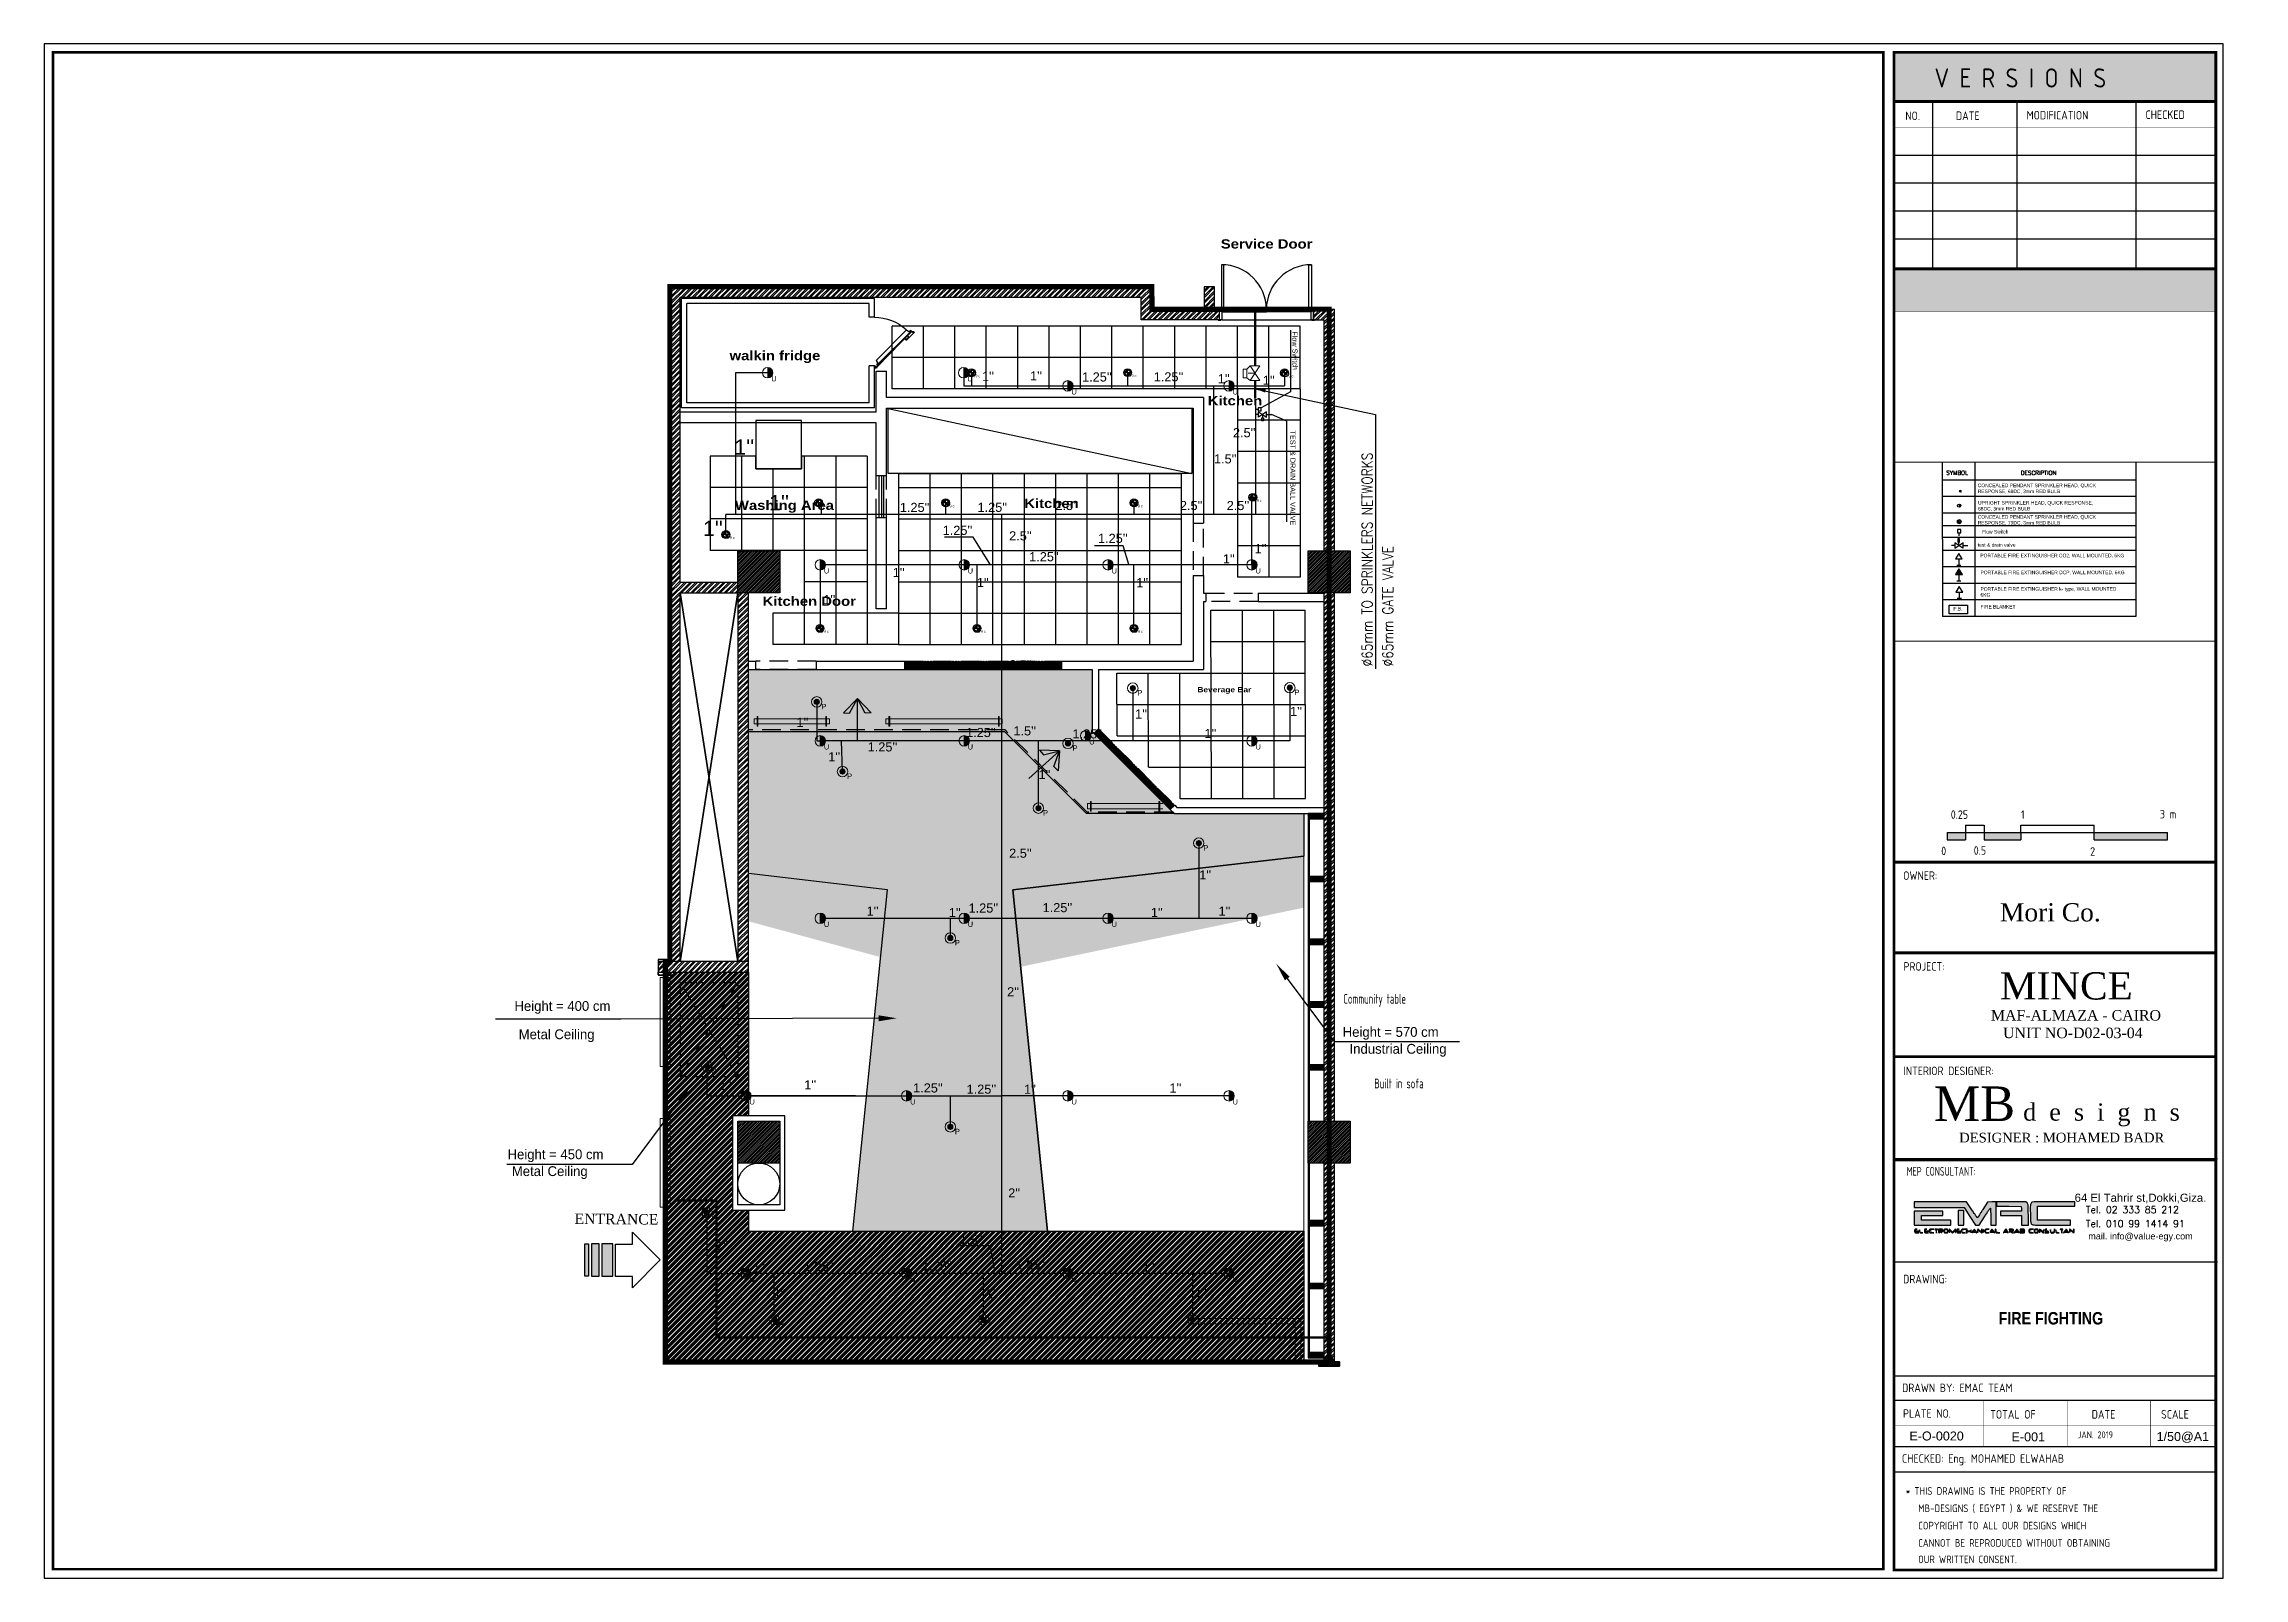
# Paper-space layout 'fire fighting' of a CAD drawing. Extents: x 0 to 841, y 0 to 586.
# The model-space entities are those that its viewports show. They can reach past a viewport. Long polylines and large blocks are cut down to what shows.
import ezdxf
from ezdxf import colors
from ezdxf.entities.mleader import LeaderData, LeaderLine
from ezdxf.enums import TextEntityAlignment as Align
from ezdxf.math import Vec2, Vec3

# ---------------------------------------------------------------- set-up
doc = ezdxf.new("R2010")
doc.units = 0
doc.set_wipeout_variables(frame=1)
for name, pattern in [('LOD-D2-03-04-SHEET 01 LEVEL 02 PLAN$0$004-002-APX-LVL-02-ZONE08$0$HIDDENX2', [0.75, 0.5, -0.25]), ('XR-Mince$0$004-002-APX-LVL-02-ZONE08$0$$0$004-002-APP-LVL-01-ZONE02-XREF$0$004-002-APX-LVL-01-ZONE02$0$CONTINU', [0]), ('XR-Mince$0$004-002-APX-LVL-02-ZONE08$0$$0$004-002-APP-LVL-01-ZONE02-XREF$0$004-002-APX-LVL-01-ZONE02$0$HIDDEN', [7.1438, 4.7625, -2.3813]), ('XR-Mince$0$004-002-APX-LVL-02-ZONE08$0$$0$004-002-APP-LVL-01-ZONE02-XREF$0$HIDDEN', [7.1438, 4.7625, -2.3813]), ('XR-Mince$0$004-002-APX-LVL-02-ZONE08$0$CENTER2', [1.125, 0.75, -0.125, 0.125, -0.125]), ('XR-Mince$0$004-002-APX-LVL-02-ZONE08$0$HIDDEN', [0.375, 0.25, -0.125]), ('XR-Mince$0$Anchor Stor (Ground Floor Plan ) Xref$2$Retail Building ( Ground Floor ) Xref$0$HIDDEN', [0.375, 0.25, -0.125]), ('XR-Mince$0$B009-010 Leval 04 plans$0$Hidden', [7.14375, 4.7625, -2.38125]), ('XR-Mince$0$D2-03-04 PLAN$0$004-002-APX-LVL-01-ZONE01$0$HIDDENX2', [0.75, 0.5, -0.25]), ('XR-Mince$0$D2-03-04 PLAN$0$DASHDOT2', [12.7, 6.35, -3.175, 0, -3.175]), ('XR-Mince$0$DASHED', [0.75, 0.5, -0.25]), ('XR-Mince$0$HIDDEN', [0.25, 0.125, -0.125]), ('XR-Mince$0$LOWER LEVEL GROUND FLOOR$0$DASHDOT', [25.4, 12.7, -6.35, 0, -6.35]), ('XR-Mince$0$SMALLDASH', [0.1, 0.05, -0.05])]:
    doc.linetypes.add(name, pattern=pattern)
for name, color, linetype in [('09029-L-BLOCK A0$0$FIN', 2, 'Continuous'), ('CIRC-TXT', 3, 'Continuous'), ('E-TEXT-LIGHTING', 7, 'Continuous'), ('FIER PIPE', 1, 'Continuous'), ('fire extinguisher', 7, 'Continuous'), ('fire fighting', 1, 'Continuous'), ('Layer 1', 8, 'Continuous'), ('LOD-D2-03-04-SHEET 01 LEVEL 02 PLAN$0$004-002-APX-LVL-02-ZONE08$0$A-OPEN-ABOV', 8, 'LOD-D2-03-04-SHEET 01 LEVEL 02 PLAN$0$004-002-APX-LVL-02-ZONE08$0$HIDDENX2'), ('M-FIRE FIGHTING-1.25 INCH', 1, 'Continuous'), ('M-FIRE FIGHTING-1.5 INCH', 1, 'Continuous'), ('TEXT FRAME', 7, 'Continuous'), ('V-PORT', 1, 'Continuous'), ('WOOD1', 8, 'Continuous'), ('XR-Frame-MB$0$frame', 2, 'Continuous'), ('XR-Frame-MB$0$X-FRAME$0$NOTES', 1, 'Continuous'), ('XR-Frame-MB$0$XR-Frame-Value&Emac-A3$0$frame', 1, 'Continuous'), ('XR-Frame-MB$0$XR-Frame-Value&Emac-A3$0$XR-Frame-Value-A1$0$frame', 1, 'Continuous'), ('XR-Mince$0$004-002-APC-LVL-02-ZONE08$0$A-COLS', 8, 'Continuous'), ('XR-Mince$0$004-002-APX-LVL-02-ZONE08$0$$0$A-DOOR', 8, 'Continuous'), ('XR-Mince$0$004-002-APX-LVL-02-ZONE08$0$004-002-ID0-004$0$A-DETL-PATT', 8, 'Continuous'), ('XR-Mince$0$004-002-APX-LVL-02-ZONE08$0$A _Title', 8, 'Continuous'), ('XR-Mince$0$004-002-APX-LVL-02-ZONE08$0$A-OPEN-BELW', 8, 'Continuous'), ('XR-Mince$0$004-002-APX-LVL-02-ZONE08$0$A-WALL-FULL', 8, 'Continuous'), ('XR-Mince$0$004-002-APX-LVL-02-ZONE08$0$A-WALL-PATT', 8, 'Continuous'), ('XR-Mince$0$004-002-APX-LVL-02-ZONE08$0$A-WALL-PLST', 8, 'Continuous'), ('XR-Mince$0$004-002-APX-LVL-02-ZONE08$0$I-DETL-ELEV', 8, 'Continuous'), ('XR-Mince$0$004-002-APX-LVL-02-ZONE08$0$I-ELEV-002L', 8, 'Continuous'), ('XR-Mince$0$004-002-APX-LVL-02-ZONE08$0$LA-STEEL-BOX', 8, 'Continuous'), ('XR-Mince$0$004-002-APX-LVL-02-ZONE08$0$LA-work point', 8, 'XR-Mince$0$004-002-APX-LVL-02-ZONE08$0$CENTER2'), ('XR-Mince$0$004-002-APX-LVL-02-ZONE08$0$new handrail 1', 8, 'Continuous'), ('XR-Mince$0$200-EquipID-2d', 8, 'Continuous'), ('XR-Mince$0$A-SYMB-LEVL', 8, 'Continuous'), ('XR-Mince$0$A-TBLK-XREF', 8, 'Continuous'), ('XR-Mince$0$ARRANGE', 8, 'Continuous'), ('XR-Mince$0$ceiling', 149, 'Continuous'), ('XR-Mince$0$D2-03-04 PLAN$0$A-SECT-004L', 8, 'Continuous'), ('XR-Mince$0$D2-03-04 PLAN$0$St-Columns-hidden', 8, 'XR-Mince$0$D2-03-04 PLAN$0$004-002-APX-LVL-01-ZONE01$0$HIDDENX2'), ('XR-Mince$0$EL', 8, 'Continuous'), ('XR-Mince$0$ELEV-1', 249, 'Continuous'), ('XR-Mince$0$EQUIP', 15, 'Continuous'), ('XR-Mince$0$EQUIP2', 15, 'Continuous'), ('XR-Mince$0$EQUIPMENT', 15, 'Continuous'), ('XR-Mince$0$EQUIPMENT-WHITE', 8, 'Continuous'), ('XR-Mince$0$EQUIPMENTS', 15, 'Continuous'), ('XR-Mince$0$EXISTING WALL HATCH', 8, 'Continuous'), ('XR-Mince$0$Flecha', 8, 'Continuous'), ('XR-Mince$0$fur dashed', 15, 'XR-Mince$0$Anchor Stor (Ground Floor Plan ) Xref$2$Retail Building ( Ground Floor ) Xref$0$HIDDEN'), ('XR-Mince$0$FURN', 8, 'Continuous'), ('XR-Mince$0$hatch-wall', 8, 'Continuous'), ('XR-Mince$0$Layer1', 8, 'Continuous'), ('XR-Mince$0$lease line', 8, 'Continuous'), ('XR-Mince$0$lighting unit', 4, 'Continuous'), ('XR-Mince$0$metal new', 8, 'Continuous'), ('XR-Mince$0$NEW ARCH', 8, 'Continuous'), ('XR-Mince$0$new wall', 8, 'Continuous'), ('XR-Mince$0$NEW_FUR TEXT', 8, 'Continuous'), ('XR-Mince$0$panel', 8, 'Continuous'), ('XR-Mince$0$power', 6, 'Continuous'), ('XR-Mince$0$Sombra', 8, 'Continuous'), ('XR-Mince$0$STAIR', 8, 'Continuous'), ('XR-Mince$0$TAXT', 8, 'Continuous'), ('XR-Mince$0$TEXT', 8, 'Continuous'), ('XR-Mince$0$text _1', 8, 'Continuous'), ('XR-Mince$0$WIN -1', 8, 'Continuous')]:
    doc.layers.add(name, color=color, linetype=linetype)
for name, color, linetype, lineweight in [('13032-XFF-L02$0$F-PROT-EQPM', 220, 'Continuous', 20), ('13032-XFF-L02$0$F-SPRN-STAN', 245, 'Continuous', 50), ('E-L-TEXT', 7, 'Continuous', 13), ('E-LIGHT', 130, 'Continuous', 20), ('E-P-CONDUITS', 6, 'Continuous', 40), ('WALL', 8, 'Continuous', 13), ('X-FRME-20', 1, 'Continuous', 20), ('XR-Frame-MB$0$XR-Frame-Value&Emac-A3$0$Value frame$0$09029-L-BLOCK A0$0$AG-FRAM-TXT-AR', 8, 'Continuous', 13), ('XR-Mince$0$004-002-APX-LVL-02-ZONE08$0$A-Glaz-09', 8, 'Continuous', 9), ('XR-Mince$0$004-002-APX-LVL-02-ZONE08$0$A-Wall-50', 8, 'Continuous', 50), ('XR-Mince$0$004-002-APX-LVL-02-ZONE08$0$BAS-cntline', 8, 'XR-Mince$0$004-002-APX-LVL-02-ZONE08$0$CENTER2', 5), ('XR-Mince$0$004-002-APX-LVL-02-ZONE08$0$BAS-hatch', 8, 'Continuous', 0), ('XR-Mince$0$004-002-APX-LVL-02-ZONE08$0$LA-CENTER', 8, 'XR-Mince$0$004-002-APX-LVL-02-ZONE08$0$CENTER2', 0), ('XR-Mince$0$004-002-APX-LVL-02-ZONE08$0$X-BASE-L02-Z06$0$A-Sect-Lin3-35', 8, 'Continuous', 35), ('XR-Mince$0$A-PL-WALL', 8, 'Continuous', 0), ('XR-Mince$0$beam', 8, 'Continuous', 9), ('XR-Mince$0$C-Spot', 6, 'Continuous', 9), ('XR-Mince$0$D2-03-04 PLAN$0$S-GRID-IDEN', 8, 'Continuous', 35), ('XR-Mince$0$partition', 8, 'Continuous', 9)]:
    doc.layers.add(name, color=color, linetype=linetype, lineweight=lineweight)
doc.styles.add('13032-XCR-L01-D1-03-04$0$FIRE FIGHTING  ZONE  8 LEVEL 02 (23-08-2016)$0$DIM-STYLE', font='romans.shx', dxfattribs={"width": 0.85})
doc.styles.add('13032-XCR-L01-D1-03-04$0$Standard', font='romans.shx', dxfattribs={"width": 0.85, "height": 200})
doc.styles.add('S', font='ROMANS.shx', dxfattribs={"width": 0.8})
doc.styles.get("Standard").update_dxf_attribs({"font": 'arial.ttf'})
doc.styles.add('T25', font='STENCIL.TTF', dxfattribs={"height": 2.5})
doc.styles.add('TBLK$0$EN-SCB', font='swisscb.ttf')
doc.styles.add('XR-Frame-MB$0$FRAME$0$1', font='ARCHITXT.SHX', dxfattribs={"height": 0.28})
doc.styles.add('XR-Frame-MB$0$FRAME$0$TIMES', font='dutchb.ttf')
doc.styles.add('XR-Frame-MB$0$X-FRAME$0$banda$0$FTCO-SD-IMH-FRAME-ALIMAN-A0$0$FRAME1-A0(11-01-06)$0$NEW', font='ARIALN.TTF')
doc.styles.add('XR-Frame-MB$0$XR-Frame-Value&Emac-A3$0$Value frame$0$09029-L-BLOCK A0$0$ROMANS', font='romans__.ttf', dxfattribs={"width": 0.75, "height": 0.14})
doc.styles.add('XR-Frame-MB$0$XR-Frame-Value&Emac-A3$0$Value frame$0$09029-L-BLOCK A0$0$SCG Logo', font='arial.ttf')
doc.styles.add('XR-Frame-MB$0$XR-Frame-Value&Emac-A3$0$XR-Frame-Value-A1$0$Value frame$0$ISO-9', font='iso.shx', dxfattribs={"width": 0.6})
doc.styles.add('XR-Mince$0$arch2', font='stylu.ttf')
doc.styles.add('XR-Mince$0$Arial', font='arial.ttf')
doc.styles.add('XR-Mince$0$D2-03-04 PLAN$0$A1-17 PLANS$0$AR_ANN', font='ARIALN.TTF')
doc.styles.add('XR-Mince$0$ROMANS', font='ROMANS.shx', dxfattribs={"width": 0.8})
doc.styles.add('XR-Mince$0$Standard', font='arial.ttf')
doc.styles.add('XR-Mince$0$style3', font='')
doc.styles.add('XR-Mince$0$T25-50', font='architxt.shx', dxfattribs={"width": 0.75, "height": 12.5})
doc.styles.add('XR-Mince$0$TIMES', font='dutchb.ttf')
doc.styles.get('XR-Mince$0$style3').set_extended_font_data('Arial Black')
doc.dimstyles.new('13032-XCR-L01-D1-03-04$0$FIRE FIGHTING  ZONE  8 LEVEL 02 (23-08-2016)$0$CCC-DIM-50', dxfattribs={"dimtxt": 100, "dimasz": 70, "dimexe": 50, "dimexo": 100, "dimgap": 0.09, "dimtad": 0, "dimdec": 0, "dimrnd": 5, "dimzin": 0, "dimdsep": 46, "dimtxsty": '13032-XCR-L01-D1-03-04$0$FIRE FIGHTING  ZONE  8 LEVEL 02 (23-08-2016)$0$DIM-STYLE', "dimcen": 70, "dimclrd": 11, "dimclre": 11, "dimadec": 0, "dimazin": 0, "dimtfac": 1, "dimtdec": 0, "dimtofl": 0, "dimtmove": 0, "dimatfit": 3, "dimfxl": 1, "dimtolj": 1, "dimtzin": 0, "dimarcsym": 0})
pattern_1 = [(2e-15, (-5731.2654, -2001.6949), (0.42428083, 0.84856165), [0, -0.84856165])]
pattern_2 = [(45, (8569.7315, 21091.42), (-5.3033009, 5.3033009), []), (45, (8573.267, 21091.42), (-5.3033009, 5.3033009), [])]
pattern_3 = [(0, (-120339.095, -3600.814), (19.05, 10.9985226), [12.7, -25.4]), (120, (-120339.095, -3600.814), (-19.05, 10.9985227), [12.7, -25.4]), (60, (-120339.095, -3600.814), (4e-08, 21.9970452), [-25.4, 12.7])]
pattern_4 = [(39.089677, (493.177, 159475.822), (15.1328634, -18.6278406), [40, -8]), (39.089677, (492.012, 159464.57), (15.1328634, -18.6278406), [24, -6, 12, -6]), (39.089677, (487.743, 159450.793), (15.1328634, -18.6278406), [40, -8])]
pattern_5 = [(45, (-120339.0955, -3600.814), (-4.49012806, 4.49012806), [])]
pattern_6 = [(45, (8569.7315, 21091.4202), (-1.76776695, 1.76776695), [])]
pattern_7 = [(45, (8569.7315, 21091.4202), (-0.883883476, 0.883883476), [])]
pattern_8 = [(45, (8569.7315, 20971.4202), (-0.883883476, 0.883883476), [])]
pattern_9 = [(45, (8569.7315, 20851.4202), (-0.883883476, 0.883883476), [])]
pattern_10 = [(45, (8569.7315, 20731.4202), (-0.883883476, 0.883883476), [])]
pattern_11 = [(45, (8569.7314, 20611.4202), (-0.883883476, 0.883883476), [])]
pattern_12 = [(45, (8569.7314, 20313.65), (-0.883883476, 0.883883476), [])]
pattern_13 = [(45, (8569.7314, 20193.65), (-0.883883476, 0.883883476), [])]
pattern_14 = [(45, (8569.7314, 20061.5644), (-0.883883476, 0.883883476), [])]
pattern_15 = [(180, (10490.53657, -44521.9764), (-2e-13, -0.125), [])]
pattern_16 = [(180, (10348.38203, -44521.9764), (-2e-13, -0.125), [])]
pattern_17 = [(180, (9818.48346, -44521.9764), (-2e-13, -0.125), [])]
pattern_18 = [(101.142555, (0, 0), (-0.269816085, -0.053143956), [0.2, -0.075]), (191.142555, (0, 0), (0.053143956, -0.269816085), [0.2, -0.075])]

psp = doc.layouts.new('fire fighting')

# ---------------------------------------------------------------- texts
at = {"layer": 'TEXT FRAME'}
for s, p in [('E-O-0020', (713.02, 52.57)), ('1/50@A1', (807.5, 52.37))]:
    psp.add_text(s, height=3.43, dxfattribs=at).set_placement(p)
at = {"layer": 'TEXT FRAME', "insert": (752.06, 55.67), "char_height": 3.43, "attachment_point": 1}
psp.add_mtext_dynamic_manual_height_columns('E-001', width=49.9488, gutter_width=12.5, heights=[0], dxfattribs=at)
at = {"layer": 'WALL', "color": 0, "style": 'TBLK$0$EN-SCB'}
psp.add_text('FIRE FIGHTING', height=4.7618, dxfattribs=at).set_placement((747.09, 96.91))

msp = doc.modelspace()

# ---------------------------------------------------------------- texts
at = {"layer": 'CIRC-TXT', "linetype": 'Continuous', "style": 'S'}
for s, height, p in [('SYMBOL', 13.0544, (2683.672, 601.459)), ('DESCRIPTION', 13.05438, (2937.484, 601.237))]:
    msp.add_text(s, height=height, rotation=0.001845, dxfattribs=at).set_placement(p, align=Align.CENTER)
at = {"layer": 'E-LIGHT', "color": 4, "char_height": 11.13231, "attachment_point": 1, "style": 'T25'}
for s, insert, width in [('CONCEALED PENDANT SPRINKLER HEAD, QUICK RESPONSE, 68DC, 3mm RED BULB', (2747.793, 574.203), 392.07201), ('UPRIGHT SPRINKLER HEAD, QUICK RESPONSE, 68DC, 3mm RED BULB', (2748.773, 520.092), 386.34726), ('CONCEALED PENDANT SPRINKLER HEAD, QUICK RESPONSE, 79DC, 3mm RED BULB', (2747.8, 475.999), 392.07201), ('Flow Switch', (2761.694, 429.613), 392.07201), ('test & drain valve', (2747.812, 388.687), 392.07201), ('PORTABLE FIRE EXTINGUISHER CO2, WALL MOUNTED. 6KG', (2756.027, 355.615), 418.61025), ('PORTABLE FIRE EXTINGUISHER DCP, WALL MOUNTED. 6KG', (2756.45, 302.887), 418.61025), ('PORTABLE FIRE EXTINGUISHER k- type, WALL MOUNTED. 6KG', (2756.449, 251.451), 418.61025), ('FIRE BLANKET', (2756.449, 196.001), 418.61025)]:
    msp.add_mtext(s, dxfattribs=dict(at, insert=insert, width=width))
at = {"layer": 'Layer 1', "color": 40, "true_color": 0xf8d731, "insert": (2672.101, 189.717), "char_height": 11.1323, "width": 418.61025, "attachment_point": 1, "style": 'T25'}
msp.add_mtext('F.B.', dxfattribs=at)

# ---------------------------------------------------------------- blocks, each defined once
blk = doc.blocks.new('XR-Frame-MB$0$XR-Frame-Value&Emac-A3$0$Value frame$0$value info')
at = {"color": 4, "style": 'XR-Frame-MB$0$XR-Frame-Value&Emac-A3$0$Value frame$0$09029-L-BLOCK A0$0$ROMANS'}
for s, p in [('Tel. 02 333 85 212', (552130, -82555)), ('Tel. 010 99 1414 91', (552130, -82746))]:
    blk.add_text(s, height=93.53, dxfattribs=at).set_placement(p, align=Align.MIDDLE_LEFT)
at = {"layer": 'XR-Frame-MB$0$XR-Frame-Value&Emac-A3$0$Value frame$0$09029-L-BLOCK A0$0$AG-FRAM-TXT-AR', "color": 4, "style": 'XR-Frame-MB$0$XR-Frame-Value&Emac-A3$0$Value frame$0$09029-L-BLOCK A0$0$SCG Logo'}
for s, height, p in [('64 El Tahrir st,Dokki,Giza.', 110.39, (551978, -82447)), ('mail. info@value-egy.com', 88.32, (552163, -82959))]:
    blk.add_text(s, height=height, dxfattribs=at).set_placement(p)
blk = doc.blocks.new('XR-Frame-MB$0$XR-Frame-Value&Emac-A3$0$A$C59C70955')
at = {"linetype": 'Continuous', "true_color": 0x3d3dff}
h = blk.add_hatch(color=160, dxfattribs=at)
h.dxf.hatch_style = 1
h.paths.add_polyline_path([(-159.3, 23.9), (-159.3, 9.4), (-121.8, 9.4), (-84.3, 9.4), (-84.3, 14.4), (-84.3, 19.4), (-114.3, 19.4), (-144.3, 19.4), (-144.3, 24.4), (-144.3, 29.4), (-122.3, 29.4), (-100.3, 29.4), (-100.3, 33.9), (-100.3, 38.4), (-129.8, 38.4), (-159.3, 38.4)])
edge = h.paths.add_edge_path()
edge.add_line((9.7, 53), (9.7, 48.5))
edge.add_line((9.7, 48.5), (34.9, 48.2))
edge.add_line((34.9, 48.2), (60.2, 47.9))
edge.add_line((60.2, 47.9), (60.5, 43.2))
edge.add_line((60.5, 43.2), (60.8, 38.4))
edge.add_line((60.8, 38.4), (39.2, 38.4))
edge.add_line((39.2, 38.4), (17.7, 38.4))
edge.add_line((17.7, 38.4), (17.7, 33.9))
edge.add_line((17.7, 33.9), (17.7, 29.4))
edge.add_line((17.7, 29.4), (39.2, 29.4))
edge.add_line((39.2, 29.4), (60.7, 29.4))
edge.add_line((60.7, 29.4), (60.7, 19.4))
edge.add_line((60.7, 19.4), (60.7, 9.4))
edge.add_line((60.7, 9.4), (67.7, 9.4))
edge.add_line((67.7, 9.4), (74.7, 9.4))
edge.add_line((74.7, 9.4), (74.7, 31))
edge.add_arc((-2264.4, 31), 2339.1, 360, 360.3499)
edge.add_arc((23.7, 45), 50.9, 0.3498, 5.8395)
edge.add_arc((65.2, 49.2), 9.26, 5.8395, 23.1937)
edge.add_arc((67.4, 50.2), 6.83, 23.1937, 45)
edge.add_line((72.2, 55), (69.8, 57.4))
edge.add_line((69.8, 57.4), (39.7, 57.4))
edge.add_line((39.7, 57.4), (9.7, 57.4))
edge.add_line((9.7, 57.4), (9.7, 53))
edge = h.paths.add_edge_path()
edge.add_arc((85.7, 51.4), 6.29, 135, 160.8593)
edge.add_arc((93.9, 48.6), 15, 160.8592, 174.3985)
edge.add_arc((136.3, 44.4), 57.6, 174.3984, 180.2452)
edge.add_arc((1054.5, 48.4), 975.8, 180.2452, 180.9882)
edge.add_arc((1540.2, 56.7), 1461.5, 180.9882, 181.4489)
edge.add_arc((119.8, 20.8), 40.7, 181.4489, 187.5559)
edge.add_arc((87.2, 16.5), 7.81, 187.5559, 205.7967)
edge.add_arc((84.7, 15.3), 5.07, 205.7967, 231.0313)
edge.add_arc((84.9, 15.5), 5.35, 231.0313, 261.3195)
edge.add_arc((91.4, 58.1), 48.4, 261.3195, 267.317)
edge.add_arc((99.2, 224.4), 214.9, 267.317, 269.7905)
edge.add_arc((122.3, 6539.4), 6530, 269.79049, 269.99996)
edge.add_line((122.3, 9.4), (160.7, 9.4))
edge.add_line((160.7, 9.4), (160.7, 14.4))
edge.add_line((160.7, 14.4), (160.7, 19.4))
edge.add_line((160.7, 19.4), (127.2, 19.4))
edge.add_line((127.2, 19.4), (93.7, 19.4))
edge.add_line((93.7, 19.4), (93.7, 33.9))
edge.add_line((93.7, 33.9), (93.7, 48.4))
edge.add_line((93.7, 48.4), (131.7, 48.4))
edge.add_line((131.7, 48.4), (169.7, 48.4))
edge.add_line((169.7, 48.4), (169.7, 52.9))
edge.add_line((169.7, 52.9), (169.7, 57.4))
edge.add_line((169.7, 57.4), (126.3, 57.4))
edge.add_arc((126.3, -6450.4), 6507.9, 89.99997, 90.21907)
edge.add_arc((102.8, -309.7), 367.1, 90.219, 91.9982)
edge.add_arc((95.4, -98.6), 155.8, 91.9982, 94.4714)
edge.add_arc((83.5, 53.6), 3.18, 94.4714, 135)
at = {"linetype": 'Continuous', "true_color": 0x999999}
h = blk.add_hatch(color=253, dxfattribs=at)
h.dxf.hatch_style = 1
h.paths.add_polyline_path([(-69.3, 24.4), (-69.3, 9.4), (-63.3, 9.4), (-57.3, 9.4), (-57.3, 24.4), (-57.3, 39.4), (-63.3, 39.4), (-69.3, 39.4)], flags=17)
edge = h.paths.add_edge_path()
edge.add_line((-159.3, 51.4), (-159.3, 45.4))
edge.add_line((-159.3, 45.4), (-107.9, 45.4))
edge.add_line((-107.9, 45.4), (-56.5, 45.4))
edge.add_line((-56.5, 45.4), (-45.1, 27.5))
edge.add_line((-45.1, 27.5), (-33.8, 9.5))
edge.add_line((-33.8, 9.5), (-29.8, 9.5))
edge.add_line((-29.8, 9.5), (-25.8, 9.5))
edge.add_line((-25.8, 9.5), (-14.8, 26.9))
edge.add_arc((547, -325.3), 663.1, 147.225, 147.9116, ccw=False)
edge.add_arc((282.7, -155.2), 348.9, 146.1147, 147.225, ccw=False)
edge.add_arc((1095.5, -701.1), 1328, 145.8602, 146.1146, ccw=False)
edge.add_arc((-3.1, 43.9), 0.574, 90, 145.8602, ccw=False)
edge.add_arc((-3.1, 44.1), 0.317, 2.9961, 90, ccw=False)
edge.add_arc((-627.4, 11.5), 625.5, 2.5522, 2.9961, ccw=False)
edge.add_arc((-205.4, 30.3), 203, 0.9574, 2.5522, ccw=False)
edge.add_arc((-403.9, 26.9), 401.5, -0.0001, 0.9575, ccw=False)
edge.add_line((-2.3, 26.9), (-2.3, 9.4))
edge.add_line((-2.3, 9.4), (3.2, 9.4))
edge.add_line((3.2, 9.4), (8.7, 9.4))
edge.add_line((8.7, 9.4), (8.7, 33.5))
edge.add_line((8.7, 33.5), (8.7, 57.5))
edge.add_line((8.7, 57.5), (0, 57.2))
edge.add_line((0, 57.2), (-8.7, 56.9))
edge.add_line((-8.7, 56.9), (-18.3, 41.7))
edge.add_arc((-948.1, 628.4), 1099.4, 327.3795, 327.7457, ccw=False)
edge.add_arc((-564.5, 382.9), 644, 326.8329, 327.3795, ccw=False)
edge.add_arc((-1121.1, 746.6), 1308.9, 326.6027, 326.8328, ccw=False)
edge.add_arc((-32.6, 29), 5.1, 314.9999, 326.6027, ccw=False)
edge.add_arc((-29.4, 25.8), 0.538, 219.7173, 315, ccw=False)
edge.add_arc((56.4, 97), 112.1, 217.5085, 219.7173, ccw=False)
edge.add_arc((59.2, 99.2), 115.6, 214.5146, 217.5085, ccw=False)
edge.add_arc((359.1, 305.4), 479.6, 213.4743, 214.5145, ccw=False)
edge.add_line((-40.9, 40.9), (-51.8, 57.4))
edge.add_line((-51.8, 57.4), (-105.6, 57.4))
edge.add_line((-105.6, 57.4), (-159.3, 57.4))
edge.add_line((-159.3, 57.4), (-159.3, 51.4))
h = blk.add_hatch(color=253, dxfattribs=at)
h.dxf.hatch_style = 1
edge = h.paths.add_edge_path()
edge.add_arc((-154.7, -1.2), 3.4, 159.0064, 171.3947)
edge.add_arc((-147.5, -2.3), 10.7, 171.3947, 176.6636)
edge.add_arc((-146.3, -2.4), 11.9, 176.6636, 181.8026)
edge.add_arc((-149.1, -2.5), 9.13, 181.8026, 188.064)
edge.add_arc((-153.8, -3.1), 4.43, 188.064, 204.49)
edge.add_arc((-156.4, -4.3), 1.54, 204.4901, 240.5734)
edge.add_arc((-155.7, -3), 3.01, 240.5734, 263.7277)
edge.add_arc((-153, 21.2), 27.4, 263.7277, 268.2926)
edge.add_line((-153.8, -6.2), (-149.8, -6.3))
edge.add_line((-149.8, -6.3), (-153.6, -5.9))
edge.add_arc((-151.7, 10.7), 16.7, 258.4743, 263.4647, ccw=False)
edge.add_arc((-153.1, 3.5), 9.34, 250.7594, 258.4744, ccw=False)
edge.add_arc((-154, 0.9), 6.62, 242.4702, 250.7593, ccw=False)
edge.add_arc((-156.9, -4.6), 0.414, 180.0001, 242.4702, ccw=False)
edge.add_arc((-156.9, -4.6), 0.41, 117.0997, 179.9999, ccw=False)
edge.add_arc((-154.1, -10), 6.53, 108.7305, 117.0998, ccw=False)
edge.add_arc((-153.2, -12.6), 9.26, 100.9738, 108.7305, ccw=False)
edge.add_arc((-151.8, -19.8), 16.6, 95.9716, 100.9738, ccw=False)
edge.add_line((-153.6, -3.3), (-149.8, -2.9))
edge.add_line((-149.8, -2.9), (-153.6, -2.7))
edge.add_arc((-153.1, 7.5), 10.2, 252.9175, 267.4333, ccw=False)
edge.add_arc((-155.5, -0.4), 1.95, 203.4237, 252.9174, ccw=False)
edge.add_arc((-156.5, -0.8), 0.939, 123.4109, 203.4236, ccw=False)
edge.add_arc((-154.1, -4.5), 5.29, 100.9022, 123.4109, ccw=False)
edge.add_line((-155.1, 0.7), (-152.8, 1.2))
edge.add_line((-152.8, 1.2), (-155.1, 1.3))
edge.add_arc((-155.3, -2.5), 3.85, 86.5839, 100.2218)
edge.add_arc((-155.4, -2.3), 3.61, 100.2217, 114.5303)
edge.add_arc((-155.7, -1.7), 2.9, 114.5302, 130.483)
edge.add_arc((-156.7, -0.5), 1.33, 130.4831, 159.0064)
h = blk.add_hatch(color=253, dxfattribs=at)
h.dxf.hatch_style = 1
edge = h.paths.add_edge_path()
edge.add_arc((-125.6, -2), 22.3, 181.4636, 186.943)
edge.add_arc((-146.3, -4.5), 1.47, 186.943, 226.8692)
edge.add_arc((-146.2, -4.4), 1.63, 226.8692, 263.8741)
edge.add_arc((-143.2, 23), 29.2, 263.8741, 268.4022)
edge.add_arc((-14.5, 4639.4), 4647.3, 268.4022, 268.4359)
edge.add_arc((-141.3, -6.1), 0.128, 268.4365, 315.0004)
edge.add_arc((-141.2, -6.2), 0.0267, 314.9995, 443.153)
edge.add_arc((-543, -3352.1), 3369.9, 83.1535, 83.1964)
edge.add_arc((-141.8, 10.5), 16.5, 256.4054, 263.1964, ccw=False)
edge.add_arc((-145.1, -3.3), 2.24, 226.8692, 256.4054, ccw=False)
edge.add_arc((-145.3, -3.5), 2.03, 195.2837, 226.8692, ccw=False)
edge.add_arc((-135.1, -0.7), 12.6, 187.0767, 195.2837, ccw=False)
edge.add_arc((-2240.9, -262.1), 2109.4, 7.0766, 7.1381)
edge.add_arc((-147.9, 0), 0.0288, 7.1378, 134.9997)
edge.add_arc((-147.8, -0.1), 0.138, 135.0003, 181.4165)
edge.add_arc((2831.5, 73.6), 2980.4, 181.4161, 181.4635)
edge = h.paths.add_edge_path()
edge.add_arc((-134.7, -1.2), 3.4, 159.0064, 171.3947)
edge.add_arc((-127.5, -2.3), 10.7, 171.3947, 176.6636)
edge.add_arc((-126.3, -2.4), 11.9, 176.6636, 181.8026)
edge.add_arc((-129.1, -2.5), 9.13, 181.8026, 188.064)
edge.add_arc((-133.8, -3.1), 4.43, 188.064, 204.49)
edge.add_arc((-136.4, -4.3), 1.54, 204.4901, 240.5734)
edge.add_arc((-135.7, -3), 3.01, 240.5734, 263.7277)
edge.add_arc((-133, 21.2), 27.4, 263.7277, 268.2926)
edge.add_line((-133.8, -6.2), (-129.8, -6.3))
edge.add_line((-129.8, -6.3), (-133.6, -5.9))
edge.add_arc((-131.7, 10.7), 16.7, 258.4743, 263.4647, ccw=False)
edge.add_arc((-133.1, 3.5), 9.34, 250.7594, 258.4744, ccw=False)
edge.add_arc((-134, 0.9), 6.62, 242.4702, 250.7593, ccw=False)
edge.add_arc((-136.9, -4.6), 0.414, 180.0001, 242.4702, ccw=False)
edge.add_arc((-136.9, -4.6), 0.41, 117.0997, 179.9999, ccw=False)
edge.add_arc((-134.1, -10), 6.53, 108.7305, 117.0998, ccw=False)
edge.add_arc((-133.2, -12.6), 9.26, 100.9738, 108.7305, ccw=False)
edge.add_arc((-131.8, -19.8), 16.6, 95.9716, 100.9738, ccw=False)
edge.add_line((-133.6, -3.3), (-129.8, -2.9))
edge.add_line((-129.8, -2.9), (-133.6, -2.7))
edge.add_arc((-133.1, 7.5), 10.2, 252.9175, 267.4333, ccw=False)
edge.add_arc((-135.5, -0.4), 1.95, 203.4237, 252.9174, ccw=False)
edge.add_arc((-136.5, -0.8), 0.939, 123.4109, 203.4236, ccw=False)
edge.add_arc((-134.1, -4.5), 5.29, 100.9022, 123.4109, ccw=False)
edge.add_line((-135.1, 0.7), (-132.8, 1.2))
edge.add_line((-132.8, 1.2), (-135.1, 1.3))
edge.add_arc((-135.3, -2.5), 3.85, 86.5839, 100.2218)
edge.add_arc((-135.4, -2.3), 3.61, 100.2217, 114.5303)
edge.add_arc((-135.7, -1.7), 2.9, 114.5302, 130.483)
edge.add_arc((-136.7, -0.5), 1.33, 130.4831, 159.0064)
edge = h.paths.add_edge_path()
edge.add_arc((-124.7, -1.2), 3.4, 159.0064, 171.3947)
edge.add_arc((-117.5, -2.3), 10.7, 171.3947, 176.6636)
edge.add_arc((-116.3, -2.4), 11.9, 176.6636, 181.8026)
edge.add_arc((-119.1, -2.5), 9.13, 181.8026, 188.064)
edge.add_arc((-123.9, -3.1), 4.24, 188.064, 205.5717)
edge.add_arc((-126.4, -4.3), 1.53, 205.5717, 242.9518)
edge.add_arc((-125.5, -2.6), 3.48, 242.9517, 264.5602)
edge.add_arc((-122, 33.7), 39.9, 264.5601, 268.1807)
edge.add_line((-123.3, -6.2), (-118.8, -6.3))
edge.add_line((-118.8, -6.3), (-122.8, -5.7))
edge.add_arc((-118.4, 21.9), 27.9, 256.2781, 260.8687, ccw=False)
edge.add_arc((-124.3, -2.5), 2.87, 231.842, 256.2782, ccw=False)
edge.add_arc((-125.1, -3.5), 1.54, 194.8379, 231.8421, ccw=False)
edge.add_arc((-121.5, -2.6), 5.27, 180, 194.8378, ccw=False)
edge.add_arc((-121.5, -2.6), 5.32, 165.2856, 180, ccw=False)
edge.add_arc((-125.2, -1.6), 1.52, 127.848, 165.2856, ccw=False)
edge.add_arc((-124.4, -2.6), 2.83, 103.1925, 127.848, ccw=False)
edge.add_arc((-118.6, -27.4), 28.2, 98.6442, 103.1924, ccw=False)
edge.add_line((-122.8, 0.6), (-118.8, 1.2))
edge.add_line((-118.8, 1.2), (-123.1, 1.3))
edge.add_arc((-123.8, -20.9), 22.2, 88.1017, 93.098)
edge.add_arc((-124.7, -5.7), 7, 93.098, 104.905)
edge.add_arc((-125.6, -2.3), 3.48, 104.905, 122.2674)
edge.add_arc((-126.7, -0.4), 1.27, 122.2673, 159.0064)
edge = h.paths.add_edge_path()
edge.add_arc((-117.3, -2.6), 3.45, 59.733, 79.0101, ccw=False)
edge.add_arc((-116.6, -1.5), 2.13, 32.113, 59.733, ccw=False)
edge.add_arc((-117.9, -2.3), 3.64, 12.3299, 32.113, ccw=False)
edge.add_arc((-130.9, -5.1), 16.9, 6.0145, 12.3299, ccw=False)
edge.add_line((-114, -3.4), (-113.6, -7.1))
edge.add_line((-113.6, -7.1), (-113.5, -3.4))
edge.add_arc((-98.4, -4.1), 15.1, 170.8671, 177.3821, ccw=False)
edge.add_arc((-108.8, -2.4), 4.6, 155.1095, 170.8671, ccw=False)
edge.add_arc((-110.7, -1.5), 2.5, 132.5543, 155.1096, ccw=False)
edge.add_arc((-111.1, -1.1), 1.88, 104.6454, 132.5543, ccw=False)
edge.add_arc((-111.6, 0.9), 0.13, 284.6454, 377.2412)
edge.add_arc((-111.7, 0.9), 0.222, 17.2412, 80.9678)
edge.add_arc((-112.9, -7.1), 8.26, 80.9679, 88.2108)
edge.add_arc((-114.1, -44.3), 45.5, 88.2108, 90.2569)
edge.add_arc((-114.1, -47.9), 49.1, 90.257, 92.1383)
edge.add_arc((-115.7, -4.9), 6.04, 92.1382, 100.9462)
edge.add_arc((-116.8, 1), 0.0903, 100.9463, 221.6759)
edge.add_arc((-116.5, 1.2), 0.499, 221.6757, 259.01)
edge = h.paths.add_edge_path()
edge.add_arc((-92.6, -2.5), 16.7, 180, 185.3333)
edge.add_arc((-100.3, -3.2), 8.94, 185.3332, 193.854)
edge.add_arc((-103.4, -4), 5.77, 193.8539, 203.7016)
edge.add_arc((-108.3, -6.1), 0.423, 203.7016, 270)
edge.add_arc((-108.3, -5.9), 0.674, 270, 304.4477)
edge.add_arc((-108.6, -5.5), 1.19, 304.4477, 326.9203)
edge.add_arc((-109, -5.2), 1.68, 326.9203, 345.5129)
edge.add_arc((-109.7, -5), 2.35, 345.5129, 360)
edge.add_arc((-104.6, -5), 2.74, 164.5846, 180, ccw=False)
edge.add_arc((-106.8, -4.4), 0.403, 101.3587, 164.5845, ccw=False)
edge.add_arc((-106.7, -4.9), 0.955, 66.4606, 101.3588, ccw=False)
edge.add_arc((-112.4, -18.1), 15.3, 61.845, 66.4606, ccw=False)
edge.add_arc((-101.7, 1.9), 7.42, 241.8451, 248.9889)
edge.add_arc((-102.6, -0.4), 4.96, 248.989, 258.6518)
edge.add_arc((-102.9, -1.9), 3.43, 258.6519, 269.7455)
edge.add_arc((-102.9, -4.8), 0.51, 269.7456, 315.0001)
edge.add_arc((-102.8, -4.9), 0.323, 314.9999, 359.8898)
edge.add_arc((-102.7, -4.9), 0.273, 359.8899, 410.8345)
edge.add_arc((-103.1, -5.3), 0.828, 50.8344, 76.2416)
edge.add_arc((-103.6, -7.5), 3.01, 76.2414, 85.9752)
edge.add_arc((-103.4, -4), 0.479, 230.5429, 265.9751, ccw=False)
edge.add_arc((-103.6, -4.3), 0.106, 126.2758, 230.5429, ccw=False)
edge.add_arc((-102.6, -5.6), 1.76, 109.1265, 126.2758, ccw=False)
edge.add_arc((-98.3, -17.9), 14.8, 105.5446, 109.1265, ccw=False)
edge.add_arc((-103.7, 1.3), 5.13, 285.5445, 298.2088)
edge.add_arc((-102.7, -0.5), 3.1, 298.2088, 316.6718)
edge.add_arc((-102.3, -0.9), 2.47, 316.6718, 337.7095)
edge.add_arc((-102.1, -1), 2.28, 337.7094, 360)
edge.add_arc((-102, -1), 2.22, 0, 26.9442)
edge.add_arc((-101.3, -0.7), 1.42, 26.9442, 64.5583)
edge.add_arc((-102.5, -3.2), 4.23, 64.5583, 83.0491)
edge.add_arc((-107.4, -43.4), 44.7, 83.0492, 86.3285)
edge.add_line((-104.6, 1.2), (-109.3, 1.6))
edge.add_line((-109.3, 1.6), (-109.3, -2.5))
edge = h.paths.add_edge_path(flags=16)
edge.add_arc((-103.9, -2.6), 13.6, -7.3515, 0, ccw=False)
edge.add_arc((-91.7, -4.1), 1.26, 310.6013, 352.6485, ccw=False)
edge.add_arc((-91.9, -3.9), 1.59, 274.8933, 310.6014, ccw=False)
edge.add_arc((-93.8, 18.6), 24.2, 270, 274.8932, ccw=False)
edge.add_arc((-93.8, 18.6), 24.2, 265.1068, 270, ccw=False)
edge.add_arc((-95.7, -3.9), 1.59, 229.3986, 265.1067, ccw=False)
edge.add_arc((-96, -4.1), 1.26, 187.3515, 229.3987, ccw=False)
edge.add_arc((-83.7, -2.6), 13.6, 180, 187.3515, ccw=False)
edge.add_arc((-83.7, -2.6), 13.6, 172.6485, 180, ccw=False)
edge.add_arc((-96, -1), 1.26, 130.6013, 172.6485, ccw=False)
edge.add_arc((-95.7, -1.2), 1.59, 94.8933, 130.6014, ccw=False)
edge.add_arc((-93.8, -23.7), 24.2, 90, 94.8932, ccw=False)
edge.add_arc((-93.8, -23.7), 24.2, 85.1068, 90, ccw=False)
edge.add_arc((-91.9, -1.2), 1.59, 49.3986, 85.1067, ccw=False)
edge.add_arc((-91.7, -1), 1.26, 7.3515, 49.3987, ccw=False)
edge.add_arc((-103.9, -2.6), 13.6, 0, 7.3515, ccw=False)
edge = h.paths.add_edge_path()
edge.add_arc((56, 2.2), 143.2, 181.9301, 182.7802)
edge.add_arc((-84.9, -4.6), 2.14, 182.7802, 200.0353)
edge.add_arc((-86.9, -5.3), 0.0797, 200.0353, 347.9004)
edge.add_arc((-105.1, -1.4), 18.7, 347.9004, 351.5075)
edge.add_line((-86.6, -4.2), (-86.2, -1.3))
edge.add_line((-86.2, -1.3), (-83.3, -4.1))
edge.add_line((-83.3, -4.1), (-80.4, -6.9))
edge.add_line((-80.4, -6.9), (-78.1, -4))
edge.add_line((-78.1, -4), (-75.8, -1.1))
edge.add_line((-75.8, -1.1), (-75.2, -4.1))
edge.add_arc((-22.1, 7.3), 54.3, 192.0928, 193.8313)
edge.add_arc((-74.7, -5.7), 0.0896, 193.8312, 334.6414)
edge.add_arc((-75.8, -5.2), 1.29, 334.6416, 358.3638)
edge.add_arc((-374.8, 3.4), 300.4, 358.3639, 358.8669)
edge.add_line((-74.5, -2.6), (-74.4, 1.9))
edge.add_line((-74.4, 1.9), (-77.4, -1.4))
edge.add_line((-77.4, -1.4), (-80.5, -4.8))
edge.add_line((-80.5, -4.8), (-83.9, -1.5))
edge.add_line((-83.9, -1.5), (-87.3, 1.8))
edge.add_line((-87.3, 1.8), (-87.2, -2.6))
edge = h.paths.add_edge_path()
edge.add_arc((-68.7, -1.2), 3.4, 159.0064, 171.3947)
edge.add_arc((-61.5, -2.3), 10.7, 171.3947, 176.6636)
edge.add_arc((-60.3, -2.4), 11.9, 176.6636, 181.8026)
edge.add_arc((-63.1, -2.5), 9.13, 181.8026, 188.064)
edge.add_arc((-67.8, -3.1), 4.43, 188.064, 204.49)
edge.add_arc((-70.4, -4.3), 1.54, 204.4901, 240.5734)
edge.add_arc((-69.7, -3), 3.01, 240.5734, 263.7277)
edge.add_arc((-67, 21.2), 27.4, 263.7277, 268.2926)
edge.add_line((-67.8, -6.2), (-63.8, -6.3))
edge.add_line((-63.8, -6.3), (-67.6, -5.9))
edge.add_arc((-65.7, 10.7), 16.7, 258.4743, 263.4647, ccw=False)
edge.add_arc((-67.1, 3.5), 9.34, 250.7594, 258.4744, ccw=False)
edge.add_arc((-68, 0.9), 6.62, 242.4702, 250.7593, ccw=False)
edge.add_arc((-70.9, -4.6), 0.414, 180.0001, 242.4702, ccw=False)
edge.add_arc((-70.9, -4.6), 0.41, 117.0997, 179.9999, ccw=False)
edge.add_arc((-68.1, -10), 6.53, 108.7305, 117.0998, ccw=False)
edge.add_arc((-67.2, -12.6), 9.26, 100.9738, 108.7305, ccw=False)
edge.add_arc((-65.8, -19.8), 16.6, 95.9716, 100.9738, ccw=False)
edge.add_line((-67.6, -3.3), (-63.8, -2.9))
edge.add_line((-63.8, -2.9), (-67.6, -2.7))
edge.add_arc((-67.1, 7.5), 10.2, 252.9175, 267.4333, ccw=False)
edge.add_arc((-69.5, -0.4), 1.95, 203.4237, 252.9174, ccw=False)
edge.add_arc((-70.5, -0.8), 0.939, 123.4109, 203.4236, ccw=False)
edge.add_arc((-68.1, -4.5), 5.29, 100.9022, 123.4109, ccw=False)
edge.add_line((-69.1, 0.7), (-66.8, 1.2))
edge.add_line((-66.8, 1.2), (-69.1, 1.3))
edge.add_arc((-69.3, -2.5), 3.85, 86.5839, 100.2218)
edge.add_arc((-69.4, -2.3), 3.61, 100.2217, 114.5303)
edge.add_arc((-69.7, -1.7), 2.9, 114.5302, 130.483)
edge.add_arc((-70.7, -0.5), 1.33, 130.4831, 159.0064)
edge = h.paths.add_edge_path()
edge.add_arc((-94.5, -1.2), 3.63, 159.0064, 171.0409)
edge.add_arc((-87.4, -2.3), 10.8, 171.0411, 176.367)
edge.add_arc((-86.3, -2.4), 11.9, 176.367, 181.5681)
edge.add_arc((-89.4, -2.5), 8.84, 181.5681, 188.0639)
edge.add_arc((-93.6, -3.1), 4.6, 188.0639, 203.9873)
edge.add_arc((-96.5, -4.4), 1.44, 203.9873, 241.7847)
edge.add_arc((-95.8, -3.1), 2.86, 241.7846, 265.6497)
edge.add_arc((-93.8, 23), 29.1, 265.6497, 270)
edge.add_arc((-93.8, 33.8), 39.8, 270, 273.6277)
edge.add_arc((-91.4, -4.4), 1.58, 273.6277, 311.186)
edge.add_arc((-91.2, -4.6), 1.29, 311.186, 354.7805)
edge.add_arc((-113.7, -2.6), 23.9, 354.7806, 360)
edge.add_arc((-111.1, -2.6), 21.3, 0, 5.7041)
edge.add_arc((-91.4, -0.6), 1.54, 5.7041, 44.6002)
edge.add_arc((-91.6, -0.7), 1.71, 44.6003, 80.5901)
edge.add_arc((-95.9, -26.8), 28.1, 80.5902, 85.2716)
edge.add_arc((-95, -16.5), 17.8, 85.2715, 90.8849)
edge.add_arc((-95.2, -3.8), 5.07, 90.885, 105.2134)
edge.add_arc((-95.9, -1.3), 2.5, 105.2134, 126.8164)
edge.add_arc((-96.5, -0.4), 1.47, 126.8163, 159.0065)
edge = h.paths.add_edge_path(flags=16)
edge.add_arc((-101.3, -1.1), 0.49, -56.0832, 0.0001, ccw=False)
edge.add_arc((-103.3, 1.9), 4.03, 292.0041, 303.9169, ccw=False)
edge.add_arc((-104.2, 4), 6.37, 282.1037, 292.0042, ccw=False)
edge.add_arc((-105.1, 8.5), 10.9, 275.5073, 282.1037, ccw=False)
edge.add_arc((-105.7, 14.5), 17, 270.1012, 275.5073, ccw=False)
edge.add_arc((-105.7, 0.1), 2.52, 247.9958, 270.1012, ccw=False)
edge.add_arc((-106.2, -1.3), 1.01, 208.4023, 247.9959, ccw=False)
edge.add_arc((-105.7, -1.1), 1.58, 179.9999, 208.4023, ccw=False)
edge.add_arc((-105.7, -1.1), 1.58, 151.5977, 180.0001, ccw=False)
edge.add_arc((-106.2, -0.8), 1.01, 112.0041, 151.5977, ccw=False)
edge.add_arc((-105.7, -2.2), 2.52, 89.8988, 112.0042, ccw=False)
edge.add_arc((-105.7, -16.6), 17, 84.4927, 89.8988, ccw=False)
edge.add_arc((-105.1, -10.6), 10.9, 77.8963, 84.4927, ccw=False)
edge.add_arc((-104.2, -6.2), 6.37, 67.9958, 77.8963, ccw=False)
edge.add_arc((-103.3, -4), 4.03, 56.0831, 67.9959, ccw=False)
edge.add_arc((-101.3, -1.1), 0.49, -0.0001, 56.0832, ccw=False)
h = blk.add_hatch(color=253, dxfattribs=at)
h.dxf.hatch_style = 1
edge = h.paths.add_edge_path()
edge.add_arc((-58.7, -1.2), 3.4, 159.0064, 171.3947)
edge.add_arc((-51.5, -2.3), 10.7, 171.3947, 176.6636)
edge.add_arc((-50.3, -2.4), 11.9, 176.6636, 181.8026)
edge.add_arc((-53.1, -2.5), 9.13, 181.8026, 188.064)
edge.add_arc((-57.8, -3.1), 4.43, 188.064, 204.49)
edge.add_arc((-60.4, -4.3), 1.54, 204.4901, 240.5734)
edge.add_arc((-59.7, -3), 3.01, 240.5734, 263.7277)
edge.add_arc((-57, 21.2), 27.4, 263.7277, 268.2926)
edge.add_line((-57.8, -6.2), (-53.8, -6.3))
edge.add_line((-53.8, -6.3), (-57.6, -5.9))
edge.add_arc((-54.6, 19.6), 25.7, 258.6109, 263.4647, ccw=False)
edge.add_arc((-59.3, -3.4), 2.13, 228.5514, 258.611, ccw=False)
edge.add_arc((-59.7, -3.9), 1.47, 189.6358, 228.5513, ccw=False)
edge.add_arc((-51.6, -2.6), 9.72, 180, 189.6358, ccw=False)
edge.add_arc((-51.7, -2.6), 9.58, 170.0032, 180, ccw=False)
edge.add_arc((-59.8, -1.1), 1.35, 127.5322, 170.0033, ccw=False)
edge.add_arc((-59.2, -1.9), 2.34, 98.765, 127.5322, ccw=False)
edge.add_arc((-53.4, -39.5), 40.3, 95.1467, 98.7649, ccw=False)
edge.add_line((-57.1, 0.7), (-52.8, 1.1))
edge.add_line((-52.8, 1.1), (-57.1, 1.3))
edge.add_arc((-58, -21.4), 22.7, 87.6633, 92.5815)
edge.add_arc((-58.7, -5.6), 6.89, 92.5813, 104.5409)
edge.add_arc((-59.6, -2.2), 3.36, 104.541, 122.3617)
edge.add_arc((-60.7, -0.4), 1.28, 122.3618, 159.0064)
edge = h.paths.add_edge_path()
edge.add_arc((-36, -2.6), 16.3, 180, 185.4073)
edge.add_arc((-43.6, -3.3), 8.71, 185.4072, 194.0363)
edge.add_arc((-46.6, -4), 5.59, 194.0363, 204.0727)
edge.add_arc((-51.3, -6.1), 0.424, 204.0726, 270)
edge.add_arc((-51.3, -5.9), 0.687, 270.0001, 303.7184)
edge.add_arc((-51.6, -5.5), 1.17, 303.7185, 326.3099)
edge.add_arc((-52, -5.2), 1.63, 326.3098, 345.1576)
edge.add_arc((-52.6, -5.1), 2.24, 345.1577, 360.0001)
edge.add_arc((-49, -5.1), 1.29, 108.026, 180, ccw=False)
edge.add_arc((-47.1, -10.8), 7.38, 88.0414, 108.026, ccw=False)
edge.add_arc((-47.2, -12.2), 8.69, 69.965, 88.0414, ccw=False)
edge.add_arc((-44.9, -5.8), 1.92, 14.6454, 69.965, ccw=False)
edge.add_arc((-42.9, -5.3), 0.13, 194.6454, 287.2412)
edge.add_arc((-42.9, -5.2), 0.222, 287.2412, 350.9678)
edge.add_arc((-50.8, -3.9), 8.26, 350.9679, 358.2108)
edge.add_arc((-88.1, -2.8), 45.5, 358.2108, 360.2569)
edge.add_arc((-91.2, -2.8), 48.7, 0.257, 2.155)
edge.add_arc((-48.3, -1.2), 5.66, 2.155, 11.3968)
edge.add_arc((-42.8, -0.1), 0.0887, 11.3972, 136.1536)
edge.add_arc((-42.4, -0.4), 0.618, 136.1533, 169.0978)
edge.add_arc((-47.2, 0.5), 4.25, 332.9619, 349.0979, ccw=False)
edge.add_arc((-44.9, -0.7), 1.65, 300.2133, 332.9619, ccw=False)
edge.add_arc((-45.4, 0.2), 2.68, 276.3, 300.2133, ccw=False)
edge.add_arc((-46.9, 13.7), 16.3, 270, 276.3, ccw=False)
edge.add_arc((-46.9, 16.5), 19, 264.6323, 269.9999, ccw=False)
edge.add_arc((-48.4, -0.1), 2.37, 239.7572, 264.6322, ccw=False)
edge.add_arc((-49.1, -1.2), 1.15, 199.8406, 239.7572, ccw=False)
edge.add_arc((-47.4, -0.6), 2.94, 180, 199.8406, ccw=False)
edge.add_arc((-54.3, -0.6), 4.01, 0, 10.9988)
edge.add_arc((-52.9, -0.3), 2.52, 10.9988, 26.565)
edge.add_arc((-52, 0.2), 1.55, 26.5651, 46.7278)
edge.add_arc((-51.3, 0.9), 0.557, 46.7277, 89.9999)
edge.add_arc((-51.3, 1), 0.424, 90, 155.9274)
edge.add_arc((-46.6, -1.1), 5.59, 155.9273, 165.9637)
edge.add_arc((-43.6, -1.8), 8.71, 165.9637, 174.5928)
edge.add_arc((-36, -2.6), 16.3, 174.5927, 180)
edge = h.paths.add_edge_path()
edge.add_arc((22.5, -43.2), 73.6, 145.2896, 146.3979)
edge.add_arc((31.1, -49), 84, 146.3979, 147.4017)
edge.add_arc((23.6, -44.1), 75.1, 147.4017, 148.4074)
edge.add_arc((-26.9, -13), 15.7, 148.4074, 151.6112)
edge.add_arc((-6.6, -24), 38.9, 151.6111, 152.9917)
edge.add_arc((-41.1, -6.4), 0.0982, 152.9916, 244.9961)
edge.add_arc((-41.1, -6.4), 0.156, 244.9963, 311.7754)
edge.add_arc((-76.7, 33.5), 53.6, 311.7752, 312.8672)
edge.add_arc((-38.5, -7.7), 2.62, 113.5649, 132.8672, ccw=False)
edge.add_arc((-36, -13.3), 8.73, 105.701, 113.5649, ccw=False)
edge.add_arc((-35.7, -14.7), 10.2, 98.201, 105.7011, ccw=False)
edge.add_arc((-35.8, -13.6), 9.01, 90, 98.201, ccw=False)
edge.add_arc((-35.8, -13.6), 9.01, 81.7965, 90, ccw=False)
edge.add_arc((-36, -14.7), 10.1, 74.2834, 81.7966, ccw=False)
edge.add_arc((-35.6, -13.3), 8.71, 66.4041, 74.2835, ccw=False)
edge.add_arc((-33.1, -7.7), 2.6, 47.0348, 66.404, ccw=False)
edge.add_arc((-31.1, -5.6), 0.326, 227.0349, 279.8918)
edge.add_arc((-31.1, -5.7), 0.143, 279.8917, 374.8325)
edge.add_arc((-34.8, -6.7), 3.98, 14.8326, 26.7627)
edge.add_arc((-55.8, -17.3), 27.5, 26.7628, 29.6281)
edge.add_arc((-79.5, -30.8), 54.7, 29.6282, 33.6836)
edge.add_arc((-36.4, -2), 2.9, 33.6835, 68.0992)
edge.add_arc((-35.7, -0.5), 1.21, 68.0992, 131.1297)
edge.add_arc((-30.5, -6.5), 9.24, 131.1297, 145.2896)
edge = h.paths.add_edge_path(flags=16)
edge.add_arc((-34.8, -2.6), 0.488, 312.5387, 360, ccw=False)
edge.add_arc((-35.6, -1.7), 1.72, 293.91, 312.5386, ccw=False)
edge.add_arc((-36.1, -0.6), 2.9, 279.7118, 293.9101, ccw=False)
edge.add_arc((-36.4, 1.3), 4.82, 270, 279.7118, ccw=False)
edge.add_arc((-36.4, 9.4), 13, 265.0284, 270, ccw=False)
edge.add_arc((-37.5, -3), 0.477, 210.7737, 265.0283, ccw=False)
edge.add_arc((-37.6, -3.1), 0.379, 146.8463, 210.7738, ccw=False)
edge.add_arc((-30.5, -7.7), 8.81, 140.3098, 146.8464, ccw=False)
edge.add_arc((-34.9, -4.1), 3.2, 117.9543, 140.3098, ccw=False)
edge.add_arc((-35.6, -2.7), 1.56, 79.6787, 117.9543, ccw=False)
edge.add_arc((-35.6, -2.2), 1.13, 32.7087, 79.6787, ccw=False)
edge.add_arc((-36.1, -2.6), 1.83, 0, 32.7086, ccw=False)
edge = h.paths.add_edge_path()
edge.add_arc((93.2, 1.5), 122.4, 182.0191, 182.9503)
edge.add_arc((-27.1, -4.7), 2.01, 182.9503, 200.6872)
edge.add_arc((-28.9, -5.4), 0.0792, 200.6872, 347.4631)
edge.add_arc((-44.5, -1.9), 16.1, 347.4634, 351.3859)
edge.add_arc((-12, -6.8), 16.7, 164.2098, 171.3859, ccw=False)
edge.add_arc((-27.5, -2.5), 0.71, 93.4845, 164.2099, ccw=False)
edge.add_arc((-27.4, -3.4), 1.62, 54.9025, 93.4844, ccw=False)
edge.add_arc((-75.8, -72.2), 85.7, 52.6659, 54.9024, ccw=False)
edge.add_arc((-12.1, 11.3), 19.3, 232.6659, 237.3126)
edge.add_arc((-16.7, 4.1), 10.8, 237.3126, 244.5043)
edge.add_arc((-17.9, 1.6), 7.99, 244.5042, 251.9143)
edge.add_arc((-20.2, -5.6), 0.42, 251.9143, 315)
edge.add_arc((-21.3, -4.4), 1.99, 315, 356.1221)
edge.add_arc((-42.4, -3), 23.1, 356.1221, 362.9571)
edge.add_arc((-43.9, -3.1), 24.6, 2.957, 9.2128)
edge.add_arc((-20.3, 0.7), 0.703, 9.2128, 90)
edge.add_arc((-20.3, 1), 0.448, 90, 149.2588)
edge.add_arc((-17.8, -0.5), 3.39, 149.2587, 162.6264)
edge.add_arc((-15.6, -1.2), 5.73, 162.6264, 173.2078)
edge.add_arc((-11, -1.8), 10.4, 173.2078, 180)
edge.add_line((-21.3, -1.8), (-21.3, -5))
edge.add_line((-21.3, -5), (-24.6, -1.8))
edge.add_arc((-56.2, -34.3), 45.4, 45.8949, 48.1637)
edge.add_arc((-45, -21.8), 28.5, 48.1637, 51.3737)
edge.add_arc((-47.6, -25.1), 32.7, 51.3737, 53.6799)
edge.add_arc((-28.6, 0.7), 0.708, 53.68, 89.9999)
edge.add_arc((-28.6, 1.2), 0.275, 90.0001, 167.2207)
edge.add_arc((-17.9, -1.3), 11.2, 167.2207, 172.5922)
edge.add_arc((-15.7, -1.5), 13.4, 172.5923, 178.4618)
edge.add_arc((-2.9, -1.9), 26.2, 178.4617, 182.019)
edge = h.paths.add_edge_path()
edge.add_arc((32.8, -2.6), 49.8, 180, 181.8534)
edge.add_arc((-11.2, -4), 5.78, 181.8534, 190.9022)
edge.add_arc((-16.8, -5.1), 0.0862, 190.9023, 316.6729)
edge.add_arc((-17.2, -4.7), 0.624, 316.6728, 349.0979)
edge.add_arc((-25.2, -3.2), 8.71, 349.0978, 355.901)
edge.add_arc((-33.6, -2.6), 17.1, 355.901, 359.9999)
edge.add_arc((-33.6, -2.6), 17.1, 0.0001, 4.099)
edge.add_arc((-25.2, -2), 8.71, 4.099, 10.9022)
edge.add_arc((-17.2, -0.4), 0.624, 10.9021, 43.3272)
edge.add_arc((-16.8, -0.1), 0.0862, 43.3271, 169.0977)
edge.add_arc((-11.2, -1.1), 5.78, 169.0978, 178.1466)
edge.add_arc((32.8, -2.6), 49.8, 178.1466, 180)
edge = h.paths.add_edge_path()
edge.add_arc((-10.7, -1.2), 3.4, 159.0064, 171.3947)
edge.add_arc((-3.5, -2.3), 10.7, 171.3947, 176.6636)
edge.add_arc((-2.3, -2.4), 11.9, 176.6636, 181.8026)
edge.add_arc((-5.1, -2.5), 9.13, 181.8026, 188.064)
edge.add_arc((-9.8, -3.1), 4.43, 188.064, 204.49)
edge.add_arc((-12.4, -4.3), 1.54, 204.4901, 240.5734)
edge.add_arc((-11.7, -3), 3.01, 240.5734, 263.7277)
edge.add_arc((-9, 21.2), 27.4, 263.7277, 268.2926)
edge.add_line((-9.8, -6.2), (-5.8, -6.3))
edge.add_line((-5.8, -6.3), (-9.6, -5.9))
edge.add_arc((-6.6, 19.6), 25.7, 258.6106, 263.4647, ccw=False)
edge.add_arc((-11.3, -3.4), 2.13, 228.576, 258.6105, ccw=False)
edge.add_arc((-11.7, -3.9), 1.47, 189.6597, 228.5759, ccw=False)
edge.add_arc((-3.6, -2.6), 9.68, 180.0001, 189.6597, ccw=False)
edge.add_arc((-3.5, -2.6), 9.81, 170.4506, 180, ccw=False)
edge.add_arc((-11.8, -1.2), 1.44, 131.1017, 170.4506, ccw=False)
edge.add_arc((-11.3, -1.7), 2.1, 100.7721, 131.1017, ccw=False)
edge.add_arc((-6.9, -25.1), 26, 95.9716, 100.7721, ccw=False)
edge.add_line((-9.6, 0.7), (-5.8, 1.1))
edge.add_line((-5.8, 1.1), (-9.6, 1.3))
edge.add_arc((-10.3, -14.5), 15.8, 87.4546, 93.5357)
edge.add_arc((-10.9, -4.6), 5.9, 93.5358, 106.2177)
edge.add_arc((-11.7, -2), 3.18, 106.2177, 123.9941)
edge.add_arc((-12.7, -0.4), 1.28, 123.9942, 159.0064)
edge = h.paths.add_edge_path()
edge.add_arc((-50.8, 29.9), 58.1, 328.57, 329.3531, ccw=False)
edge.add_arc((-160.6, 97.1), 186.8, 328.2421, 328.57, ccw=False)
edge.add_arc((-173.7, 105.1), 202.1, 327.9178, 328.2421, ccw=False)
edge.add_arc((-123.3, 73.6), 142.7, 327.4967, 327.9177, ccw=False)
edge.add_arc((9.9, -11.3), 15.2, 147.4967, 152.8994)
edge.add_arc((-3.4, -4.5), 0.355, 152.8995, 233.2081)
edge.add_arc((-3.1, -4.1), 0.868, 233.2081, 274.8672)
edge.add_arc((-9, 65.8), 71, 274.8673, 276.6588)
edge.add_arc((0.4, -14.9), 10.2, 88.496, 96.6588, ccw=False)
edge.add_arc((0.4, -15.3), 10.6, 80.5936, 88.496, ccw=False)
edge.add_arc((0.7, -13.6), 8.91, 72.2304, 80.5938, ccw=False)
edge.add_arc((2.6, -7.4), 2.44, 50.3098, 72.2305, ccw=False)
edge.add_arc((5.9, -3.5), 2.63, 230.3099, 255.7318)
edge.add_arc((5.3, -5.8), 0.272, 255.7317, 379.5357)
edge.add_arc((-0.7, -8), 6.61, 19.5357, 35.7205)
edge.add_arc((-31.6, -30.2), 44.6, 35.7204, 39.6702)
edge.add_arc((-27.1, -26.4), 38.8, 39.6701, 42.9539)
edge.add_arc((-1.4, -2.5), 3.73, 42.9539, 61.2853)
edge.add_arc((0, 0), 0.847, 61.2853, 108.8396)
edge.add_arc((0.1, -0.2), 1.05, 108.8398, 149.3532)
edge = h.paths.add_edge_path(flags=16)
edge.add_arc((0, 3), 6.49, 268.9387, 281.0428, ccw=False)
edge.add_arc((-0.1, -2.2), 1.29, 228.9241, 268.9388, ccw=False)
edge.add_arc((-0.4, -2.6), 0.745, 171.5958, 228.9241, ccw=False)
edge.add_arc((1.3, -2.9), 2.5, 148.2826, 171.5959, ccw=False)
edge.add_arc((0.4, -2.3), 1.44, 124.3872, 148.2824, ccw=False)
edge.add_arc((0, -1.8), 0.745, 85.3503, 124.3872, ccw=False)
edge.add_arc((0, -2.4), 1.36, 58.6917, 85.3504, ccw=False)
edge.add_arc((-2.7, -6.8), 6.49, 50.3463, 58.6917, ccw=False)
edge.add_arc((-12.3, -18.4), 21.6, 47.1759, 50.3464, ccw=False)
edge.add_arc((2, -2.9), 0.427, -5.8355, 47.1759, ccw=False)
edge.add_arc((2.2, -2.9), 0.301, 285.8661, 354.1647, ccw=False)
edge.add_arc((-1, 8.4), 12, 281.0427, 285.8661, ccw=False)
edge = h.paths.add_edge_path()
edge.add_arc((14.1, -1.4), 7.44, 179.9999, 198.8004)
edge.add_arc((10.4, -2.7), 3.49, 198.8003, 231.8926)
edge.add_arc((10.7, -2.3), 4, 231.8925, 262.2883)
edge.add_arc((11.6, 4.2), 10.6, 262.2883, 277.0191)
edge.add_line((12.9, -6.3), (16.2, -5.9))
edge.add_line((16.2, -5.9), (12.4, -5.7))
edge.add_arc((13.7, 23.7), 29.4, 263.0706, 267.5563, ccw=False)
edge.add_arc((10.3, -3.9), 1.6, 225.6956, 263.0705, ccw=False)
edge.add_arc((10.2, -4.1), 1.44, 185.4097, 225.6955, ccw=False)
edge.add_arc((31.3, -2.1), 22.6, 180, 185.4098, ccw=False)
edge.add_arc((-3.7, -2.1), 12.4, 360, 366.1924)
edge.add_arc((1.9, -1.4), 6.78, 6.1922, 15.9454)
edge.add_arc((4.4, -0.7), 4.11, 15.9455, 27.9236)
edge.add_arc((7.7, 1), 0.437, 27.9235, 90)
edge.add_arc((7.7, 1), 0.464, 90, 145.8338)
edge.add_arc((9.6, -0.3), 2.75, 145.8337, 160.8368)
edge.add_arc((11.4, -1), 4.73, 160.8368, 172.4387)
edge.add_arc((15.1, -1.4), 8.38, 172.4388, 180)
edge = h.paths.add_edge_path()
edge.add_arc((45.8, -15.1), 23.7, 147.0576, 151.0381)
edge.add_arc((36.7, -10.1), 13.4, 151.038, 157.1567)
edge.add_arc((34.7, -9.2), 11.2, 157.1567, 162.8386)
edge.add_arc((24.4, -6), 0.411, 162.8387, 225)
edge.add_arc((24.4, -6), 0.437, 224.9999, 257.7492)
edge.add_arc((24.4, -6.2), 0.201, 257.7493, 316.1576)
edge.add_arc((24.2, -6), 0.493, 316.1575, 348.9471)
edge.add_arc((22.6, -5.7), 2.13, 348.9473, 360)
edge.add_arc((25.6, -5.7), 0.912, 101.0769, 180, ccw=False)
edge.add_arc((28, -17.7), 13.2, 89.7551, 101.0769, ccw=False)
edge.add_arc((27.9, -19.3), 14.8, 78.7635, 89.7552, ccw=False)
edge.add_arc((30.2, -8.1), 3.25, 44.9999, 78.7636, ccw=False)
edge.add_arc((36.4, -1.9), 5.5, 224.9999, 231.4555)
edge.add_arc((33.9, -5), 1.56, 231.4555, 247.9532)
edge.add_arc((33.5, -6.1), 0.34, 247.953, 289.5607)
edge.add_arc((33.5, -6.2), 0.167, 289.5608, 360)
edge.add_arc((31.6, -6.2), 2.11, 0.0001, 31.4405)
edge.add_arc((-72.5, -69.9), 124.1, 31.4405, 33.13)
edge.add_arc((-120, -100.9), 180.9, 33.1299, 34.3208)
edge.add_arc((28.7, 0.6), 0.786, 34.3207, 90)
edge.add_arc((28.7, 1), 0.372, 90, 139.8166)
edge.add_arc((54.9, -21.1), 34.7, 139.8167, 141.7782)
edge.add_arc((48.1, -15.7), 26, 141.7782, 144.9538)
edge.add_arc((63.7, -26.7), 45.1, 144.9538, 147.0576)
edge = h.paths.add_edge_path(flags=16)
edge.add_arc((28.2, -2.8), 1.99, 1.4928, 20.9936, ccw=False)
edge.add_arc((29.5, -2.7), 0.673, -42.2317, 1.4928, ccw=False)
edge.add_arc((29.3, -2.6), 0.921, 282.0769, 317.7684, ccw=False)
edge.add_arc((28.7, 0.4), 3.96, 270, 282.0768, ccw=False)
edge.add_arc((28.7, 0.4), 3.96, 257.9232, 270, ccw=False)
edge.add_arc((28.1, -2.6), 0.921, 222.2316, 257.9231, ccw=False)
edge.add_arc((27.9, -2.7), 0.673, 178.5072, 222.2317, ccw=False)
edge.add_arc((29.2, -2.8), 1.99, 159.0064, 178.5072, ccw=False)
edge.add_arc((30.8, -3.4), 3.75, 149.2509, 159.0064, ccw=False)
edge.add_arc((30.2, -3), 3.02, 137.7684, 149.2509, ccw=False)
edge.add_arc((29.6, -2.5), 2.21, 124.6015, 137.7684, ccw=False)
edge.add_arc((28.7, -1.2), 0.603, 90.0001, 124.6015, ccw=False)
edge.add_arc((28.7, -1.2), 0.603, 55.3985, 89.9999, ccw=False)
edge.add_arc((27.8, -2.5), 2.21, 42.2316, 55.3985, ccw=False)
edge.add_arc((27.2, -3), 3.02, 30.7491, 42.2316, ccw=False)
edge.add_arc((26.5, -3.4), 3.75, 20.9936, 30.7491, ccw=False)
edge = h.paths.add_edge_path()
edge.add_arc((74.2, -1.7), 38.4, 181.5426, 183.8685)
edge.add_arc((43, -3.8), 7.1, 183.8686, 191.981)
edge.add_arc((36.3, -5.3), 0.242, 191.9811, 254.3475)
edge.add_arc((36.2, -5.3), 0.142, 254.3473, 345.1882)
edge.add_arc((39.2, -6.1), 2.91, 146.5392, 165.1882, ccw=False)
edge.add_arc((37.3, -4.9), 0.698, 92.7452, 146.5391, ccw=False)
edge.add_arc((37.4, -6.6), 2.36, 69.6153, 92.7452, ccw=False)
edge.add_arc((18.3, -57.9), 57.1, 67.3235, 69.6153, ccw=False)
edge.add_arc((49.2, 16.1), 23, 247.3235, 251.0397)
edge.add_arc((46.2, 7.3), 13.7, 251.0397, 256.5193)
edge.add_arc((45.9, 6), 12.4, 256.5193, 261.3347)
edge.add_arc((44.1, -5.9), 0.443, 261.3346, 315)
edge.add_arc((44.3, -6), 0.17, 315, 408.491)
edge.add_arc((42.8, -7.7), 2.43, 48.4909, 62.1355)
edge.add_arc((41.3, -10.6), 5.69, 62.1354, 71.0487)
edge.add_arc((38.6, -18.5), 14, 71.0487, 75.5928)
edge.add_line((42.1, -4.9), (39.2, -4.2))
edge.add_line((39.2, -4.2), (41.7, -3.6))
edge.add_arc((40.5, 1.5), 5.2, 283.6472, 296.1479)
edge.add_arc((41.5, -0.6), 2.86, 296.1479, 315.7007)
edge.add_arc((41.9, -1), 2.26, 315.7007, 338.1398)
edge.add_arc((41.9, -1), 2.34, 338.1397, 360)
edge.add_arc((41.9, -1), 2.32, 0, 25.2322)
edge.add_arc((42.7, -0.6), 1.41, 25.2322, 61.9722)
edge.add_arc((41.6, -2.6), 3.65, 61.9721, 81.8198)
edge.add_arc((37.6, -30.4), 31.7, 81.8198, 85.8617)
edge.add_line((39.9, 1.2), (35.7, 1.6))
edge.add_line((35.7, 1.6), (35.8, -2.8))
edge = h.paths.add_edge_path(flags=16)
edge.add_arc((42.6, -1.1), 1.1, 322.6802, 360, ccw=False)
edge.add_arc((42.3, -0.8), 1.51, 293.1986, 322.6802, ccw=False)
edge.add_arc((41.4, 1.1), 3.64, 275.8453, 293.1986, ccw=False)
edge.add_arc((40.2, 13.2), 15.7, 270, 275.8454, ccw=False)
edge.add_arc((40.2, 13.2), 15.7, 264.1546, 270, ccw=False)
edge.add_arc((39, 1.1), 3.64, 246.8014, 264.1547, ccw=False)
edge.add_arc((38.1, -0.8), 1.51, 217.3198, 246.8014, ccw=False)
edge.add_arc((37.8, -1.1), 1.1, 180, 217.3198, ccw=False)
edge.add_arc((37.8, -1.1), 1.1, 142.6802, 180, ccw=False)
edge.add_arc((38.1, -1.3), 1.51, 113.1986, 142.6802, ccw=False)
edge.add_arc((39, -3.3), 3.64, 95.8453, 113.1986, ccw=False)
edge.add_arc((40.2, -15.3), 15.7, 90, 95.8454, ccw=False)
edge.add_arc((40.2, -15.3), 15.7, 84.1546, 90, ccw=False)
edge.add_arc((41.4, -3.3), 3.64, 66.8014, 84.1547, ccw=False)
edge.add_arc((42.3, -1.3), 1.51, 37.3198, 66.8014, ccw=False)
edge.add_arc((42.6, -1.1), 1.1, 0, 37.3198, ccw=False)
edge = h.paths.add_edge_path()
edge.add_arc((109.5, -43.2), 73.6, 145.2896, 146.3979)
edge.add_arc((118.1, -49), 84, 146.3979, 147.4017)
edge.add_arc((110.6, -44.1), 75.1, 147.4017, 148.4074)
edge.add_arc((60.1, -13), 15.7, 148.4074, 151.6112)
edge.add_arc((80.4, -24), 38.9, 151.6111, 152.9917)
edge.add_arc((45.9, -6.4), 0.0982, 152.9916, 244.9961)
edge.add_arc((45.9, -6.4), 0.156, 244.9963, 311.7754)
edge.add_arc((10.3, 33.5), 53.6, 311.7752, 312.8672)
edge.add_arc((49.3, -8.6), 3.76, 102.4129, 132.8672, ccw=False)
edge.add_arc((51.2, -17.1), 12.5, 90, 102.4128, ccw=False)
edge.add_arc((51.2, -17.1), 12.5, 77.5863, 90, ccw=False)
edge.add_arc((53.1, -8.5), 3.74, 47.0349, 77.5863, ccw=False)
edge.add_arc((55.9, -5.6), 0.326, 227.0349, 279.8918)
edge.add_arc((55.9, -5.7), 0.143, 279.8917, 374.8325)
edge.add_arc((52.2, -6.7), 3.98, 14.8326, 26.7627)
edge.add_arc((31.2, -17.3), 27.5, 26.7628, 29.6281)
edge.add_arc((7.5, -30.8), 54.7, 29.6282, 33.6836)
edge.add_arc((50.6, -2), 2.9, 33.6835, 68.0992)
edge.add_arc((51.3, -0.5), 1.21, 68.0992, 131.1297)
edge.add_arc((56.5, -6.5), 9.24, 131.1297, 145.2896)
edge = h.paths.add_edge_path(flags=16)
edge.add_arc((52.2, -2.6), 0.488, 312.5387, 360, ccw=False)
edge.add_arc((51.4, -1.7), 1.72, 293.91, 312.5386, ccw=False)
edge.add_arc((50.9, -0.6), 2.9, 279.7118, 293.9101, ccw=False)
edge.add_arc((50.6, 1.3), 4.82, 270, 279.7118, ccw=False)
edge.add_arc((50.6, 9.4), 13, 265.0284, 270, ccw=False)
edge.add_arc((49.5, -3), 0.477, 210.7737, 265.0283, ccw=False)
edge.add_arc((49.4, -3.1), 0.379, 146.8463, 210.7738, ccw=False)
edge.add_arc((56.5, -7.7), 8.81, 140.3098, 146.8464, ccw=False)
edge.add_arc((52.1, -4.1), 3.2, 117.9543, 140.3098, ccw=False)
edge.add_arc((51.4, -2.7), 1.56, 79.6787, 117.9543, ccw=False)
edge.add_arc((51.4, -2.2), 1.13, 32.7087, 79.6787, ccw=False)
edge.add_arc((50.9, -2.6), 1.83, 0, 32.7086, ccw=False)
edge = h.paths.add_edge_path()
edge.add_line((57.7, -2.6), (57.7, -6.7))
edge.add_line((57.7, -6.7), (62.4, -6.4))
edge.add_arc((58.2, 59), 65.5, 273.6715, 276.3574)
edge.add_arc((65.3, -4), 2.1, 276.3575, 308.695)
edge.add_arc((65.7, -4.6), 1.34, 308.695, 353.8142)
edge.add_arc((46.9, -2.6), 20.3, 353.8143, 360)
edge.add_arc((46.9, -2.6), 20.3, 360, 366.1857)
edge.add_arc((65.7, -0.5), 1.34, 6.1858, 51.305)
edge.add_arc((65.3, -1.1), 2.1, 51.305, 83.6425)
edge.add_arc((58.2, -64.2), 65.5, 83.6426, 86.3285)
edge.add_line((62.4, 1.2), (57.7, 1.6))
edge.add_line((57.7, 1.6), (57.7, -2.6))
edge = h.paths.add_edge_path(flags=16)
edge.add_arc((65.7, -1.1), 0.467, -60.5818, 0, ccw=False)
edge.add_arc((63.3, 3.2), 5.36, 289.2611, 299.4182, ccw=False)
edge.add_arc((62.4, 5.9), 8.16, 280.4539, 289.2609, ccw=False)
edge.add_arc((61.2, 12.1), 14.5, 274.7312, 280.4538, ccw=False)
edge.add_arc((60.3, 23.1), 25.6, 270.4803, 274.7312, ccw=False)
edge.add_arc((60.5, 0.7), 3.18, 250.739, 270.4802, ccw=False)
edge.add_arc((59.8, -1.3), 1.08, 211.4161, 250.7389, ccw=False)
edge.add_arc((60.1, -1.1), 1.46, 180, 211.4162, ccw=False)
edge.add_arc((60.1, -1.1), 1.46, 148.5838, 180, ccw=False)
edge.add_arc((59.8, -0.9), 1.08, 109.2611, 148.5839, ccw=False)
edge.add_arc((60.5, -2.8), 3.18, 89.5198, 109.261, ccw=False)
edge.add_arc((60.3, -25.2), 25.6, 85.2688, 89.5197, ccw=False)
edge.add_arc((61.2, -14.2), 14.5, 79.5462, 85.2688, ccw=False)
edge.add_arc((62.4, -8), 8.16, 70.7391, 79.5461, ccw=False)
edge.add_arc((63.3, -5.3), 5.36, 60.5818, 70.7389, ccw=False)
edge.add_arc((65.7, -1.1), 0.467, 0, 60.5818, ccw=False)
edge = h.paths.add_edge_path(flags=16)
edge.add_arc((65.3, -4.6), 0.437, 297.9235, 360, ccw=False)
edge.add_arc((63.5, -1.3), 4.11, 285.9455, 297.9236, ccw=False)
edge.add_arc((62.8, 1.3), 6.78, 276.1922, 285.9454, ccw=False)
edge.add_arc((62.2, 6.9), 12.4, 270, 276.1924, ccw=False)
edge.add_arc((62.2, 6.9), 12.4, 263.8076, 270, ccw=False)
edge.add_arc((61.6, 1.3), 6.78, 254.0546, 263.8078, ccw=False)
edge.add_arc((60.8, -1.3), 4.11, 242.0764, 254.0545, ccw=False)
edge.add_arc((59.1, -4.6), 0.437, 180, 242.0765, ccw=False)
edge.add_arc((59.1, -4.6), 0.437, 117.9235, 180, ccw=False)
edge.add_arc((60.8, -7.8), 4.11, 105.9455, 117.9236, ccw=False)
edge.add_arc((61.6, -10.4), 6.78, 96.1922, 105.9454, ccw=False)
edge.add_arc((62.2, -16), 12.4, 90, 96.1924, ccw=False)
edge.add_arc((62.2, -16), 12.4, 83.8076, 90, ccw=False)
edge.add_arc((62.8, -10.4), 6.78, 74.0546, 83.8078, ccw=False)
edge.add_arc((63.5, -7.8), 4.11, 62.0764, 74.0545, ccw=False)
edge.add_arc((65.3, -4.6), 0.437, 0, 62.0765, ccw=False)
edge = h.paths.add_edge_path()
edge.add_arc((79.3, -1.2), 3.4, 159.0064, 171.3947)
edge.add_arc((86.5, -2.3), 10.7, 171.3947, 176.6636)
edge.add_arc((87.7, -2.4), 11.9, 176.6636, 181.8026)
edge.add_arc((84.9, -2.5), 9.13, 181.8026, 188.064)
edge.add_arc((80.1, -3.1), 4.24, 188.064, 205.5717)
edge.add_arc((77.6, -4.3), 1.53, 205.5717, 242.9518)
edge.add_arc((78.5, -2.6), 3.48, 242.9517, 264.5602)
edge.add_arc((82, 33.7), 39.9, 264.5601, 268.1807)
edge.add_line((80.7, -6.2), (85.2, -6.3))
edge.add_line((85.2, -6.3), (81.2, -5.7))
edge.add_arc((85.6, 21.9), 27.9, 256.2781, 260.8687, ccw=False)
edge.add_arc((79.7, -2.5), 2.87, 231.842, 256.2782, ccw=False)
edge.add_arc((78.9, -3.5), 1.54, 194.8379, 231.8421, ccw=False)
edge.add_arc((82.5, -2.6), 5.27, 180, 194.8378, ccw=False)
edge.add_arc((82.5, -2.6), 5.32, 165.2856, 180, ccw=False)
edge.add_arc((78.8, -1.6), 1.52, 127.848, 165.2856, ccw=False)
edge.add_arc((79.6, -2.6), 2.83, 103.1925, 127.848, ccw=False)
edge.add_arc((85.4, -27.4), 28.2, 98.6442, 103.1924, ccw=False)
edge.add_line((81.2, 0.6), (85.2, 1.2))
edge.add_line((85.2, 1.2), (80.9, 1.3))
edge.add_arc((80.2, -20.9), 22.2, 88.1017, 93.098)
edge.add_arc((79.3, -5.7), 7, 93.098, 104.905)
edge.add_arc((78.4, -2.3), 3.48, 104.905, 122.2674)
edge.add_arc((77.3, -0.4), 1.27, 122.2673, 159.0064)
edge = h.paths.add_edge_path()
edge.add_arc((90.5, -1.2), 3.63, 159.0064, 171.0409)
edge.add_arc((97.6, -2.3), 10.8, 171.0411, 176.367)
edge.add_arc((98.7, -2.4), 11.9, 176.367, 181.5681)
edge.add_arc((95.6, -2.5), 8.84, 181.5681, 188.0639)
edge.add_arc((91.4, -3.1), 4.6, 188.0639, 203.9873)
edge.add_arc((88.5, -4.4), 1.44, 203.9873, 241.7847)
edge.add_arc((89.2, -3.1), 2.86, 241.7846, 265.6497)
edge.add_arc((91.2, 23), 29.1, 265.6497, 270)
edge.add_arc((91.2, 33.8), 39.8, 270, 273.6277)
edge.add_arc((93.6, -4.4), 1.58, 273.6277, 311.186)
edge.add_arc((93.8, -4.6), 1.29, 311.186, 354.7805)
edge.add_arc((71.3, -2.6), 23.9, 354.7806, 360)
edge.add_arc((73.9, -2.6), 21.3, 0, 5.7041)
edge.add_arc((93.6, -0.6), 1.54, 5.7041, 44.6002)
edge.add_arc((93.4, -0.7), 1.71, 44.6003, 80.5901)
edge.add_arc((89.1, -26.8), 28.1, 80.5902, 85.2716)
edge.add_arc((90, -16.5), 17.8, 85.2715, 90.8849)
edge.add_arc((89.8, -3.8), 5.07, 90.885, 105.2134)
edge.add_arc((89.1, -1.3), 2.5, 105.2134, 126.8164)
edge.add_arc((88.5, -0.4), 1.47, 126.8163, 159.0065)
edge = h.paths.add_edge_path(flags=16)
edge.add_arc((88.1, -2.6), 6.08, 347.4718, 359.9999, ccw=False)
edge.add_arc((92.6, -3.6), 1.43, 310.8811, 347.4717, ccw=False)
edge.add_arc((92.2, -3.1), 2.05, 282.028, 310.8811, ccw=False)
edge.add_arc((89.5, 10), 15.4, 275.5073, 282.0279, ccw=False)
edge.add_arc((88.8, 16.6), 22.1, 270.4485, 275.5073, ccw=False)
edge.add_arc((89, -4.2), 1.23, 229.1189, 270.4485, ccw=False)
edge.add_arc((88.9, -4.3), 1.15, 185.6888, 229.1189, ccw=False)
edge.add_arc((106.4, -2.6), 18.7, 180, 185.6889, ccw=False)
edge.add_arc((106.4, -2.6), 18.7, 174.3111, 180, ccw=False)
edge.add_arc((88.9, -0.8), 1.15, 130.8811, 174.3112, ccw=False)
edge.add_arc((89, -0.9), 1.23, 89.5515, 130.8811, ccw=False)
edge.add_arc((88.8, -21.7), 22.1, 84.4927, 89.5515, ccw=False)
edge.add_arc((89.5, -15.1), 15.4, 77.9721, 84.4927, ccw=False)
edge.add_arc((92.2, -2), 2.05, 49.1189, 77.972, ccw=False)
edge.add_arc((92.6, -1.6), 1.43, 12.5283, 49.1189, ccw=False)
edge.add_arc((88.1, -2.6), 6.08, 0.0001, 12.5282, ccw=False)
edge = h.paths.add_edge_path()
edge.add_arc((907.7, 21.9), 810.3, 181.7398, 181.9488)
edge.add_arc((98.4, -5.7), 0.533, 181.9488, 216.6597)
edge.add_arc((98.1, -5.9), 0.0721, 216.66, 349.0228)
edge.add_arc((-186.2, 49.2), 289.7, 349.0227, 349.4691)
edge.add_line((98.6, -3.7), (99.2, -0.4))
edge.add_line((99.2, -0.4), (102.1, -3.5))
edge.add_arc((125.7, 19), 32.6, 223.6734, 226.6141)
edge.add_arc((118, 10.9), 21.4, 226.6141, 230.6358)
edge.add_arc((118, 10.9), 21.4, 230.6358, 233.9395)
edge.add_arc((105.9, -5.8), 0.787, 233.9395, 270)
edge.add_arc((105.9, -6.2), 0.32, 270.0001, 344.3994)
edge.add_arc((97.8, -4), 8.66, 344.3994, 351.2667)
edge.add_arc((94.9, -3.5), 11.7, 351.2667, 358.0352)
edge.add_arc((83.9, -3.2), 22.7, 358.0353, 362.1565)
edge.add_arc((-507, -25.4), 614, 2.1565, 2.4026)
edge.add_arc((105.7, 0.3), 0.715, 2.4026, 30.3029)
edge.add_arc((106.3, 0.6), 0.0594, 30.3026, 172.4166)
edge.add_arc((317.3, -27.5), 212.9, 172.4169, 172.953)
edge.add_line((106, -1.3), (105.6, -4.6))
edge.add_line((105.6, -4.6), (101.6, -1.5))
edge.add_line((101.6, -1.5), (97.7, 1.6))
edge.add_line((97.7, 1.6), (97.8, -2.7))
edge = h.paths.add_edge_path()
edge.add_arc((153.4, -2), 22.3, 181.4636, 186.943)
edge.add_arc((132.7, -4.5), 1.47, 186.943, 226.8692)
edge.add_arc((132.8, -4.4), 1.63, 226.8692, 263.8741)
edge.add_arc((135.8, 23), 29.2, 263.8741, 268.4022)
edge.add_arc((264.5, 4639.4), 4647.3, 268.4022, 268.4359)
edge.add_arc((137.7, -6.1), 0.128, 268.4365, 315.0004)
edge.add_arc((137.8, -6.2), 0.0267, 314.9995, 443.153)
edge.add_arc((-264, -3352.1), 3369.9, 83.1535, 83.1964)
edge.add_arc((137.2, 10.5), 16.5, 256.4054, 263.1964, ccw=False)
edge.add_arc((133.9, -3.3), 2.24, 226.8692, 256.4054, ccw=False)
edge.add_arc((133.7, -3.5), 2.03, 195.2837, 226.8692, ccw=False)
edge.add_arc((143.9, -0.7), 12.6, 187.0767, 195.2837, ccw=False)
edge.add_arc((-1961.9, -262.1), 2109.4, 7.0766, 7.1381)
edge.add_arc((131.1, 0), 0.0288, 7.1378, 134.9997)
edge.add_arc((131.2, -0.1), 0.138, 135.0003, 181.4165)
edge.add_arc((3110.5, 73.6), 2980.4, 181.4161, 181.4635)
edge = h.paths.add_edge_path()
edge.add_arc((128.5, -2.3), 8.38, 181.4671, 197.6913)
edge.add_arc((122.7, -4.2), 2.32, 197.6914, 239.8857)
edge.add_arc((123.1, -3.4), 3.16, 239.8857, 274.2931)
edge.add_arc((122.1, 10.6), 17.3, 274.2931, 284.0893)
edge.add_arc((124.9, -0.6), 5.67, 284.0893, 297.8195)
edge.add_arc((126.8, -4.2), 1.65, 297.8195, 332.1814)
edge.add_arc((125.8, -3.7), 2.73, 332.1814, 356.7907)
edge.add_arc((106.2, -2.6), 22.4, 356.7908, 362.0208)
edge.add_line((128.6, -1.8), (128.4, 1.9))
edge.add_line((128.4, 1.9), (127.8, -1.6))
edge.add_arc((111.1, 1.4), 17, 343.2834, 349.9807, ccw=False)
edge.add_arc((125, -2.8), 2.42, 315.0308, 343.2835, ccw=False)
edge.add_arc((125.2, -3), 2.12, 284.165, 315.0309, ccw=False)
edge.add_arc((122.9, 6.4), 11.9, 275.5322, 284.1649, ccw=False)
edge.add_arc((122.4, 11.6), 17, 269.2218, 275.5322, ccw=False)
edge.add_arc((122.1, -4), 1.41, 230.1115, 269.2218, ccw=False)
edge.add_arc((122.2, -4), 1.5, 192.6228, 230.1115, ccw=False)
edge.add_arc((140, 0), 19.8, 186.9495, 192.6229, ccw=False)
edge.add_line((120.4, -2.4), (120, 0.9))
edge.add_line((120, 0.9), (120.1, -2.5))
edge = h.paths.add_edge_path()
edge.add_arc((112.3, -1.2), 3.46, 159.0064, 184.1498)
edge.add_arc((110.6, -1.4), 1.75, 184.1498, 226.0394)
edge.add_arc((111.3, -0.7), 2.73, 226.0394, 257.5966)
edge.add_arc((112.7, 6), 9.59, 257.5966, 270)
edge.add_arc((112.7, -17.4), 13.9, 79.9725, 90, ccw=False)
edge.add_arc((115.1, -4.3), 0.568, -19.6036, 79.9725, ccw=False)
edge.add_arc((114.4, -4.1), 1.32, 283.555, 340.3964, ccw=False)
edge.add_arc((109.8, 15), 20.9, 275.9716, 283.555, ccw=False)
edge.add_line((111.9, -5.8), (108.2, -6.2))
edge.add_line((108.2, -6.2), (112.5, -6.4))
edge.add_arc((114.3, 39.5), 45.9, 267.7734, 270.7049)
edge.add_arc((114.8, -3.3), 3.12, 270.7049, 291.6176)
edge.add_arc((115.7, -5.4), 0.82, 291.6178, 342.4612)
edge.add_arc((114.7, -5.1), 1.8, 342.4611, 370.7267)
edge.add_arc((114.8, -5.1), 1.77, 10.7268, 38.665)
edge.add_arc((114.2, -5.6), 2.53, 38.665, 59.9965)
edge.add_arc((113.4, -7), 4.12, 59.9964, 76.1422)
edge.add_arc((112, -12.7), 9.99, 76.1423, 84.4788)
edge.add_arc((113.6, 4.6), 7.4, 247.6771, 264.4789, ccw=False)
edge.add_arc((111.6, -0.4), 1.99, 203.1011, 247.6771, ccw=False)
edge.add_arc((110.7, -0.8), 0.996, 133.1511, 203.1011, ccw=False)
edge.add_arc((112.3, -2.5), 3.36, 104.6454, 133.1511, ccw=False)
edge.add_arc((76.8, 133.2), 136.8, 284.6454, 285.145)
edge.add_arc((112.6, 1.2), 0.0979, 285.1451, 363.1334)
edge.add_arc((112.6, 1.2), 0.0901, 3.1332, 85.7539)
edge.add_arc((103, -128), 129.6, 85.7542, 86.2742)
edge.add_arc((111.3, -1), 2.36, 86.2743, 103.9274)
edge.add_arc((111.3, -1.4), 2.74, 103.9273, 119.7405)
edge.add_arc((111.2, -1.2), 2.52, 119.7405, 136.2148)
edge.add_arc((110.6, -0.6), 1.64, 136.2149, 159.0064)
edge = h.paths.add_edge_path()
edge.add_arc((281.2, 1.5), 122.4, 182.0191, 182.9503)
edge.add_arc((160.9, -4.7), 2.01, 182.9503, 200.6872)
edge.add_arc((159.1, -5.4), 0.0792, 200.6872, 347.4631)
edge.add_arc((143.5, -1.9), 16.1, 347.4634, 351.3859)
edge.add_arc((176, -6.8), 16.7, 164.2098, 171.3859, ccw=False)
edge.add_arc((160.5, -2.5), 0.71, 93.4845, 164.2099, ccw=False)
edge.add_arc((160.6, -3.4), 1.62, 54.9025, 93.4844, ccw=False)
edge.add_arc((112.2, -72.2), 85.7, 52.6659, 54.9024, ccw=False)
edge.add_arc((175.9, 11.3), 19.3, 232.6659, 237.3126)
edge.add_arc((171.3, 4.1), 10.8, 237.3126, 244.5043)
edge.add_arc((170.1, 1.6), 7.99, 244.5042, 251.9143)
edge.add_arc((167.8, -5.6), 0.42, 251.9143, 315)
edge.add_arc((166.7, -4.4), 1.99, 315, 356.1221)
edge.add_arc((145.6, -3), 23.1, 356.1221, 362.9571)
edge.add_arc((144.1, -3.1), 24.6, 2.957, 9.2128)
edge.add_arc((167.7, 0.7), 0.703, 9.2128, 90)
edge.add_arc((167.7, 1), 0.448, 90, 149.2588)
edge.add_arc((170.2, -0.5), 3.39, 149.2587, 162.6264)
edge.add_arc((172.4, -1.2), 5.73, 162.6264, 173.2078)
edge.add_arc((177, -1.8), 10.4, 173.2078, 180)
edge.add_line((166.7, -1.8), (166.7, -5))
edge.add_line((166.7, -5), (163.4, -1.8))
edge.add_arc((131.8, -34.3), 45.4, 45.8949, 48.1637)
edge.add_arc((143, -21.8), 28.5, 48.1637, 51.3737)
edge.add_arc((140.4, -25.1), 32.7, 51.3737, 53.6799)
edge.add_arc((159.4, 0.7), 0.708, 53.68, 89.9999)
edge.add_arc((159.4, 1.2), 0.275, 90.0001, 167.2207)
edge.add_arc((170.1, -1.3), 11.2, 167.2207, 172.5922)
edge.add_arc((172.3, -1.5), 13.4, 172.5923, 178.4618)
edge.add_arc((185.1, -1.9), 26.2, 178.4617, 182.019)
edge = h.paths.add_edge_path(flags=16)
edge.add_arc((153.2, -2.6), 0.488, 312.5387, 360, ccw=False)
edge.add_arc((152.4, -1.7), 1.72, 293.91, 312.5386, ccw=False)
edge.add_arc((151.9, -0.6), 2.9, 279.7118, 293.9101, ccw=False)
edge.add_arc((151.6, 1.3), 4.82, 270, 279.7118, ccw=False)
edge.add_arc((151.6, 9.4), 13, 265.0284, 270, ccw=False)
edge.add_arc((150.5, -3), 0.477, 210.7737, 265.0283, ccw=False)
edge.add_arc((150.4, -3.1), 0.379, 146.8463, 210.7738, ccw=False)
edge.add_arc((157.5, -7.7), 8.81, 140.3098, 146.8464, ccw=False)
edge.add_arc((153.1, -4.1), 3.2, 117.9543, 140.3098, ccw=False)
edge.add_arc((152.4, -2.7), 1.56, 79.6787, 117.9543, ccw=False)
edge.add_arc((152.4, -2.2), 1.13, 32.7087, 79.6787, ccw=False)
edge.add_arc((151.9, -2.6), 1.83, 0, 32.7086, ccw=False)
edge = h.paths.add_edge_path()
edge.add_arc((210.5, -43.2), 73.6, 145.2896, 146.3979)
edge.add_arc((219.1, -49), 84, 146.3979, 147.4017)
edge.add_arc((211.6, -44.1), 75.1, 147.4017, 148.4074)
edge.add_arc((161.1, -13), 15.7, 148.4074, 151.6112)
edge.add_arc((181.4, -24), 38.9, 151.6111, 152.9917)
edge.add_arc((146.9, -6.4), 0.0982, 152.9916, 244.9961)
edge.add_arc((146.9, -6.4), 0.156, 244.9963, 311.7754)
edge.add_arc((111.3, 33.5), 53.6, 311.7752, 312.8672)
edge.add_arc((149.5, -7.7), 2.62, 113.5649, 132.8672, ccw=False)
edge.add_arc((152, -13.3), 8.73, 105.701, 113.5649, ccw=False)
edge.add_arc((152.3, -14.7), 10.2, 98.201, 105.7011, ccw=False)
edge.add_arc((152.2, -13.6), 9.01, 90, 98.201, ccw=False)
edge.add_arc((152.2, -13.6), 9.01, 81.7965, 90, ccw=False)
edge.add_arc((152, -14.7), 10.1, 74.2834, 81.7966, ccw=False)
edge.add_arc((152.4, -13.3), 8.71, 66.4041, 74.2835, ccw=False)
edge.add_arc((154.9, -7.7), 2.6, 47.0348, 66.404, ccw=False)
edge.add_arc((156.9, -5.6), 0.326, 227.0349, 279.8918)
edge.add_arc((156.9, -5.7), 0.143, 279.8917, 374.8325)
edge.add_arc((153.2, -6.7), 3.98, 14.8326, 26.7627)
edge.add_arc((132.2, -17.3), 27.5, 26.7628, 29.6281)
edge.add_arc((108.5, -30.8), 54.7, 29.6282, 33.6836)
edge.add_arc((151.6, -2), 2.9, 33.6835, 68.0992)
edge.add_arc((152.3, -0.5), 1.21, 68.0992, 131.1297)
edge.add_arc((157.5, -6.5), 9.24, 131.1297, 145.2896)
edge = h.paths.add_edge_path()
edge.add_arc((139.7, -2.6), 3.45, 59.733, 79.0101, ccw=False)
edge.add_arc((140.4, -1.5), 2.13, 32.113, 59.733, ccw=False)
edge.add_arc((139.1, -2.3), 3.64, 12.3299, 32.113, ccw=False)
edge.add_arc((126.1, -5.1), 16.9, 6.0145, 12.3299, ccw=False)
edge.add_line((143, -3.4), (143.4, -7.1))
edge.add_line((143.4, -7.1), (143.5, -3.4))
edge.add_arc((158.6, -4.1), 15.1, 170.8671, 177.3821, ccw=False)
edge.add_arc((148.2, -2.4), 4.6, 155.1095, 170.8671, ccw=False)
edge.add_arc((146.3, -1.5), 2.5, 132.5543, 155.1096, ccw=False)
edge.add_arc((145.9, -1.1), 1.88, 104.6454, 132.5543, ccw=False)
edge.add_arc((145.4, 0.9), 0.13, 284.6454, 377.2412)
edge.add_arc((145.3, 0.9), 0.222, 17.2412, 80.9678)
edge.add_arc((144.1, -7.1), 8.26, 80.9679, 88.2108)
edge.add_arc((142.9, -44.3), 45.5, 88.2108, 90.2569)
edge.add_arc((142.9, -47.9), 49.1, 90.257, 92.1383)
edge.add_arc((141.3, -4.9), 6.04, 92.1382, 100.9462)
edge.add_arc((140.2, 1), 0.0903, 100.9463, 221.6759)
edge.add_arc((140.5, 1.2), 0.499, 221.6757, 259.01)
at = {"color": 253, "linetype": 'Continuous', "true_color": 0x999999}
for points in [[(-159.3, 51.4), (-159.3, 45.4), (-107.9, 45.4), (-56.5, 45.4), (-45.1, 27.5), (-33.8, 9.5), (-29.8, 9.5), (-25.8, 9.5), (-14.8, 26.9, -0.002996), (-10.6, 33.7, -0.004845), (-6.9, 39.3, -0.00111), (-3.6, 44.2, -0.24868), (-3.1, 44.4, -0.398979), (-2.8, 44.1, -0.001937), (-2.5, 39.3, -0.006959), (-2.4, 33.7, -0.004178), (-2.3, 26.9), (-2.3, 9.4), (3.2, 9.4), (8.7, 9.4), (8.7, 33.5), (8.7, 57.5), (0, 57.2), (-8.7, 56.9), (-18.3, 41.7, -0.001598), (-22.1, 35.7, -0.002385), (-25.4, 30.6, -0.001004), (-28.3, 26.2, -0.05067), (-29, 25.4, -0.441484), (-29.8, 25.4, -0.009638), (-32.5, 28.8, -0.013064), (-36, 33.7, -0.004539), (-40.9, 40.9), (-51.8, 57.4), (-105.6, 57.4), (-159.3, 57.4)], [(-157.9, 0, 0.054107), (-158.1, -0.7, 0.022994), (-158.2, -1.7, 0.022427), (-158.2, -2.7, 0.027327), (-158.1, -3.7, 0.071795), (-157.8, -5, 0.158757), (-157.1, -5.7, 0.101375), (-156, -6, 0.019921), (-153.8, -6.2), (-149.8, -6.3), (-153.6, -5.9, -0.021778), (-155, -5.6, -0.033676), (-156.2, -5.3, -0.036184), (-157.1, -4.9, -0.279535), (-157.3, -4.6, -0.281559), (-157.1, -4.2, -0.036534), (-156.2, -3.8, -0.033858), (-155, -3.5, -0.02183), (-153.6, -3.3), (-149.8, -2.9), (-153.6, -2.7, -0.063422), (-156.1, -2.3, -0.219378), (-157.3, -1.2, -0.364033), (-157, 0, -0.09853), (-155.1, 0.7), (-152.8, 1.2), (-155.1, 1.3, 0.059577), (-156, 1.3, 0.062514), (-156.9, 1, 0.06972), (-157.5, 0.6, 0.125103)], [(-147.9, -2.6, 0.023913), (-147.7, -4.7, 0.175995), (-147.3, -5.6, 0.162882), (-146.4, -6, 0.01976), (-144.1, -6.2, 0.000147), (-141.3, -6.2, 0.206016), (-141.2, -6.2, 0.625801), (-141.2, -6.2, 0.000187), (-143.7, -5.9, -0.02964), (-145.7, -5.5, -0.129594), (-146.7, -5, -0.138697), (-147.2, -4, -0.035825), (-147.6, -2.3, 0.000268), (-147.9, 0, 0.624032), (-147.9, 0, 0.205344), (-148, -0.1, 0.000207)], [(-137.9, 0, 0.054107), (-138.1, -0.7, 0.022994), (-138.2, -1.7, 0.022427), (-138.2, -2.7, 0.027327), (-138.1, -3.7, 0.071795), (-137.8, -5, 0.158757), (-137.1, -5.7, 0.101375), (-136, -6, 0.019921), (-133.8, -6.2), (-129.8, -6.3), (-133.6, -5.9, -0.021778), (-135, -5.6, -0.033676), (-136.2, -5.3, -0.036184), (-137.1, -4.9, -0.279535), (-137.3, -4.6, -0.281559), (-137.1, -4.2, -0.036534), (-136.2, -3.8, -0.033858), (-135, -3.5, -0.02183), (-133.6, -3.3), (-129.8, -2.9), (-133.6, -2.7, -0.063422), (-136.1, -2.3, -0.219378), (-137.3, -1.2, -0.364033), (-137, 0, -0.09853), (-135.1, 0.7), (-132.8, 1.2), (-135.1, 1.3, 0.059577), (-136, 1.3, 0.062514), (-136.9, 1, 0.06972), (-137.5, 0.6, 0.125103)], [(-127.9, 0, 0.054107), (-128.1, -0.7, 0.022994), (-128.2, -1.7, 0.022427), (-128.2, -2.7, 0.027327), (-128.1, -3.7, 0.076541), (-127.8, -5, 0.164563), (-127.1, -5.7, 0.094565), (-125.8, -6, 0.015799), (-123.3, -6.2), (-118.8, -6.3), (-122.8, -5.7, -0.020033), (-125, -5.3, -0.107029), (-126.1, -4.7, -0.162879), (-126.6, -3.9, -0.064833), (-126.8, -2.6, -0.064292), (-126.6, -1.2, -0.164821), (-126.1, -0.4, -0.107997), (-125, 0.1, -0.019848), (-122.8, 0.6), (-118.8, 1.2), (-123.1, 1.3, 0.021804), (-125, 1.3, 0.051563), (-126.5, 1.1, 0.075903), (-127.4, 0.6, 0.161692)], [(-116.6, 0.7, -0.084311), (-115.5, 0.3, -0.121102), (-114.8, -0.4, -0.086535), (-114.3, -1.5, -0.027563), (-114, -3.4), (-113.6, -7.1), (-113.5, -3.4, -0.028435), (-113.3, -1.7, -0.068864), (-112.9, -0.5, -0.098735), (-112.4, 0.3, -0.122381), (-111.6, 0.8, 0.427546), (-111.5, 0.9, 0.285455), (-111.6, 1.1, 0.031614), (-112.7, 1.2, 0.008928), (-114.3, 1.2, 0.008209), (-115.9, 1.2, 0.038451), (-116.8, 1, 0.581603), (-116.9, 0.9, 0.164358)], [(-109.3, -2.5, 0.023275), (-109.2, -4.1, 0.037196), (-109, -5.4, 0.042995), (-108.7, -6.3, 0.29763), (-108.3, -6.6, 0.151449), (-107.9, -6.4, 0.098371), (-107.6, -6.1, 0.081304), (-107.4, -5.6, 0.063296), (-107.3, -5, -0.067364), (-107.2, -4.3, -0.283093), (-106.9, -4, -0.15346), (-106.3, -4.1, -0.020142), (-105.2, -4.6, 0.031181), (-104.4, -5, 0.042187), (-103.6, -5.2, 0.048443), (-102.9, -5.3, 0.200067), (-102.6, -5.1, 0.198413), (-102.5, -4.9, 0.226023), (-102.6, -4.7, 0.111316), (-102.9, -4.5, 0.042497), (-103.4, -4.5, -0.155846), (-103.7, -4.4, -0.489176), (-103.7, -4.2, -0.074968), (-103.2, -3.9, -0.01563), (-102.3, -3.7, 0.055315), (-101.3, -3.2, 0.080735), (-100.5, -2.6, 0.092053), (-100, -1.9, 0.097569), (-99.8, -1, 0.118111), (-100.1, 0, 0.165612), (-100.7, 0.6, 0.080857), (-102, 1, 0.01431), (-104.6, 1.2), (-109.3, 1.6)], [(-100.8, -1.1, -0.249714), (-101, -1.5, -0.052026), (-101.8, -1.9, -0.043226), (-102.8, -2.2, -0.02879), (-104.1, -2.4, -0.023593), (-105.7, -2.4, -0.096753), (-106.6, -2.3, -0.174499), (-107.1, -1.8, -0.124567), (-107.3, -1.1, -0.124567), (-107.1, -0.3, -0.174499), (-106.6, 0.2, -0.096753), (-105.7, 0.3, -0.023593), (-104.1, 0.3, -0.02879), (-102.8, 0.1, -0.043226), (-101.8, -0.3, -0.052026), (-101, -0.7, -0.249714)], [(-97.9, 0.1, 0.052559), (-98.1, -0.7, 0.023243), (-98.2, -1.7, 0.022698), (-98.2, -2.7, 0.028351), (-98.1, -3.7, 0.069591), (-97.8, -5, 0.166434), (-97.2, -5.6, 0.104509), (-96, -6, 0.018984), (-93.8, -6.1, 0.01583), (-91.3, -6, 0.165362), (-90.3, -5.6, 0.192545), (-89.9, -4.7, 0.022778), (-89.8, -2.6, 0.024894), (-89.9, -0.4, 0.171365), (-90.4, 0.5, 0.158339), (-91.3, 1, 0.020429), (-93.6, 1.3, 0.024498), (-95.3, 1.3, 0.062601), (-96.6, 1.1, 0.094541), (-97.4, 0.7, 0.141387)], [(-90.3, -2.6, -0.032088), (-90.4, -4.3, -0.185552), (-90.9, -5.1, -0.157079), (-91.8, -5.5, -0.021354), (-93.8, -5.6, -0.021354), (-95.9, -5.5, -0.157079), (-96.8, -5.1, -0.185552), (-97.2, -4.3, -0.032088), (-97.3, -2.6, -0.032088), (-97.2, -0.8, -0.185552), (-96.8, 0, -0.157079), (-95.9, 0.4, -0.021354), (-93.8, 0.4, -0.021354), (-91.8, 0.4, -0.157079), (-90.9, 0, -0.185552), (-90.4, -0.8, -0.032088)], [(-87.2, -2.6, 0.003709), (-87.1, -4.7, 0.075432), (-86.9, -5.4, 0.752632), (-86.8, -5.4, 0.01574), (-86.6, -4.2), (-86.2, -1.3), (-83.3, -4.1), (-80.4, -6.9), (-78.1, -4), (-75.8, -1.1), (-75.2, -4.1, 0.007586), (-74.8, -5.7, 0.705489), (-74.6, -5.7, 0.103879), (-74.5, -5.2, 0.002195), (-74.5, -2.6), (-74.4, 1.9), (-77.4, -1.4), (-80.5, -4.8), (-83.9, -1.5), (-87.3, 1.8)], [(-71.9, 0, 0.054107), (-72.1, -0.7, 0.022994), (-72.2, -1.7, 0.022427), (-72.2, -2.7, 0.027327), (-72.1, -3.7, 0.071795), (-71.8, -5, 0.158757), (-71.1, -5.7, 0.101375), (-70, -6, 0.019921), (-67.8, -6.2), (-63.8, -6.3), (-67.6, -5.9, -0.021778), (-69, -5.6, -0.033676), (-70.2, -5.3, -0.036184), (-71.1, -4.9, -0.279535), (-71.3, -4.6, -0.281559), (-71.1, -4.2, -0.036534), (-70.2, -3.8, -0.033858), (-69, -3.5, -0.02183), (-67.6, -3.3), (-63.8, -2.9), (-67.6, -2.7, -0.063422), (-70.1, -2.3, -0.219378), (-71.3, -1.2, -0.364033), (-71, 0, -0.09853), (-69.1, 0.7), (-66.8, 1.2), (-69.1, 1.3, 0.059577), (-70, 1.3, 0.062514), (-70.9, 1, 0.06972), (-71.5, 0.6, 0.125103)], [(-61.9, 0, 0.054107), (-62.1, -0.7, 0.022994), (-62.2, -1.7, 0.022427), (-62.2, -2.7, 0.027327), (-62.1, -3.7, 0.071795), (-61.8, -5, 0.158757), (-61.1, -5.7, 0.101375), (-60, -6, 0.019921), (-57.8, -6.2), (-53.8, -6.3), (-57.6, -5.9, -0.021182), (-59.7, -5.5, -0.131917), (-60.7, -5, -0.171452), (-61.2, -4.2, -0.042069), (-61.3, -2.6, -0.043647), (-61.2, -0.9, -0.187466), (-60.7, -0.1, -0.126184), (-59.6, 0.4, -0.015789), (-57.1, 0.7), (-52.8, 1.1), (-57.1, 1.3, 0.021463), (-59, 1.3, 0.052231), (-60.5, 1, 0.077915), (-61.4, 0.6, 0.161269)], [(-52.3, -2.6, 0.023598), (-52.2, -4.1, 0.037669), (-52, -5.4, 0.04382), (-51.7, -6.3, 0.295869), (-51.3, -6.6, 0.148195), (-50.9, -6.4, 0.098894), (-50.6, -6.1, 0.082425), (-50.4, -5.6, 0.064853), (-50.3, -5.1, -0.324794), (-49.4, -3.8, -0.087421), (-46.9, -3.5, -0.079037), (-44.2, -4, -0.246177), (-43, -5.3, 0.427546), (-42.8, -5.4, 0.285455), (-42.7, -5.2, 0.031614), (-42.6, -4.2, 0.008928), (-42.6, -2.6, 0.008282), (-42.6, -0.9, 0.040347), (-42.7, 0, 0.605362), (-42.9, 0, 0.144746), (-43, -0.3, -0.070523), (-43.4, -1.4, -0.143873), (-44, -2.1, -0.104722), (-45.1, -2.5, -0.027496), (-46.9, -2.6, -0.023425), (-48.7, -2.5, -0.108966), (-49.6, -2.2, -0.175952), (-50.1, -1.6, -0.086788), (-50.3, -0.6, 0.048028), (-50.4, 0.2, 0.068025), (-50.6, 0.9, 0.088204), (-50.9, 1.3, 0.191087), (-51.3, 1.4, 0.295869), (-51.7, 1.2, 0.04382), (-52, 0.3, 0.037669), (-52.2, -1, 0.023598)], [(-38.1, -1.3, 0.004836), (-38.9, -2.4, 0.00438), (-39.7, -3.7, 0.004388), (-40.4, -4.8, 0.01398), (-40.8, -5.6, 0.006024), (-41.2, -6.4, 0.424498), (-41.2, -6.5, 0.299915), (-41, -6.5, 0.004765), (-40.3, -5.8, -0.084422), (-39.5, -5.3, -0.034326), (-38.4, -4.9, -0.032737), (-37.1, -4.7, -0.035799), (-35.8, -4.6, -0.03581), (-34.5, -4.7, -0.032794), (-33.2, -4.9, -0.034394), (-32.1, -5.3, -0.084716), (-31.4, -5.8, 0.23481), (-31.1, -5.9, 0.439702), (-31, -5.7, 0.052102), (-31.3, -4.9, 0.012503), (-31.9, -3.7, 0.017697), (-34, -0.4, 0.151306), (-35.3, 0.6, 0.282173), (-36.5, 0.4, 0.061863)], [(-29.2, -2.8, 0.004063), (-29.1, -4.8, 0.077547), (-28.9, -5.4, 0.745214), (-28.8, -5.4, 0.017117), (-28.6, -4.3, -0.031322), (-28.2, -2.3, -0.318782), (-27.5, -1.7, -0.169954), (-26.5, -2, -0.009759), (-23.8, -4, 0.020278), (-22.5, -4.9, 0.03139), (-21.3, -5.6, 0.032344), (-20.4, -6, 0.282433), (-19.9, -5.8, 0.18138), (-19.4, -4.6, 0.029832), (-19.3, -1.8, 0.027303), (-19.6, 0.9, 0.367865), (-20.3, 1.4, 0.264486), (-20.7, 1.2, 0.058394), (-21, 0.5, 0.046203), (-21.2, -0.5, 0.029645), (-21.3, -1.8), (-21.3, -5), (-24.6, -1.8, 0.0099), (-25.9, -0.5, 0.014007), (-27.1, 0.5, 0.010063), (-28.2, 1.3, 0.159816), (-28.6, 1.4, 0.350296), (-28.9, 1.2, 0.023442), (-29.1, 0.2, 0.025616), (-29.2, -1.2, 0.015523)], [(-17, -2.6, 0.008087), (-17, -4.2, 0.039503), (-16.9, -5.1, 0.611425), (-16.8, -5.1, 0.142433), (-16.6, -4.8, 0.029693), (-16.5, -3.8, 0.017887), (-16.4, -2.6, 0.017887), (-16.5, -1.3, 0.029693), (-16.6, -0.3, 0.142433), (-16.8, 0, 0.611425), (-16.9, 0, 0.039503), (-17, -0.9, 0.008087)], [(-13.9, 0, 0.054107), (-14.1, -0.7, 0.022994), (-14.2, -1.7, 0.022427), (-14.2, -2.7, 0.027327), (-14.1, -3.7, 0.071795), (-13.8, -5, 0.158757), (-13.1, -5.7, 0.101375), (-12, -6, 0.019921), (-9.8, -6.2), (-5.8, -6.3), (-9.6, -5.9, -0.021183), (-11.7, -5.5, -0.131806), (-12.7, -5, -0.171455), (-13.2, -4.2, -0.042173), (-13.3, -2.6, -0.041691), (-13.2, -0.9, -0.173399), (-12.7, -0.1, -0.133116), (-11.7, 0.4, -0.020949), (-9.6, 0.7), (-5.8, 1.1), (-9.6, 1.3, 0.02654), (-11.3, 1.3, 0.055392), (-12.6, 1, 0.07772), (-13.4, 0.6, 0.153969)], [(-0.8, 0.3, -0.003417), (-1.2, -0.3, -0.001431), (-1.8, -1.2, -0.001415), (-2.4, -2.2, -0.001837), (-3, -3.1, 0.023578), (-3.7, -4.4, 0.365496), (-3.6, -4.8, 0.183801), (-3, -5, 0.007817), (-0.8, -4.7, -0.035632), (0.7, -4.7, -0.034494), (2.1, -4.8, -0.036508), (3.4, -5.1, -0.09594), (4.2, -5.6, 0.111381), (5.2, -6.1, 0.599697), (5.6, -5.7, 0.070737), (4.7, -4.1, 0.017236), (2.8, -1.7, 0.014329), (1.3, 0, 0.080157), (0.4, 0.7, 0.210525), (-0.3, 0.8, 0.178638)], [(6.7, -1.4, 0.082217), (7.1, -3.8, 0.145404), (8.2, -5.5, 0.13341), (10.2, -6.3, 0.064364), (12.9, -6.3), (16.2, -5.9), (12.4, -5.7, -0.019575), (10.1, -5.5, -0.16454), (9.2, -5.1, -0.177613), (8.8, -4.2, -0.023609), (8.7, -2.1, 0.027026), (8.6, -0.7, 0.042582), (8.4, 0.4, 0.052312), (8.1, 1.2, 0.277684), (7.7, 1.4, 0.248558), (7.3, 1.2, 0.065557), (7, 0.6, 0.050666), (6.8, -0.3, 0.033004)], [(25.9, -2.2, 0.01737), (25, -3.6, 0.026704), (24.4, -4.9, 0.024797), (24, -5.9, 0.278083), (24.1, -6.3, 0.143876), (24.3, -6.4, 0.260519), (24.5, -6.4, 0.144056), (24.6, -6.1, 0.048264), (24.7, -5.7, -0.358658), (25.4, -4.8, -0.049441), (28, -4.6, -0.047997), (30.8, -4.9, -0.148397), (32.5, -5.8, 0.028175), (32.9, -6.2, 0.072109), (33.3, -6.4, 0.183569), (33.6, -6.4, 0.317407), (33.7, -6.2, 0.138052), (33.4, -5.1, 0.007372), (31.4, -2.1, 0.005196), (29.3, 1.1, 0.247842), (28.7, 1.4, 0.220855), (28.4, 1.3, 0.008559), (27.7, 0.4, 0.013857), (26.8, -0.8, 0.00918)], [(35.8, -2.8, 0.010149), (35.9, -4.3, 0.035412), (36, -5.3, 0.279047), (36.2, -5.5, 0.418519), (36.4, -5.4, -0.081552), (36.7, -4.5, -0.239128), (37.3, -4.2, -0.101267), (38.2, -4.4, -0.01), (40.4, -5.2, 0.016216), (41.8, -5.7, 0.023914), (43, -6.1, 0.021014), (44, -6.3, 0.238535), (44.4, -6.2, 0.432174), (44.4, -5.9, 0.059606), (43.9, -5.6, 0.038911), (43.1, -5.2, 0.01983), (42.1, -4.9), (39.2, -4.2), (41.7, -3.6, 0.054599), (42.8, -3.2, 0.085523), (43.5, -2.6, 0.098223), (44, -1.9, 0.095674), (44.2, -1, 0.110543), (44, 0, 0.161696), (43.4, 0.6, 0.086819), (42.2, 1, 0.017638), (39.9, 1.2), (35.7, 1.6)], [(43.7, -1.1, -0.164293), (43.5, -1.7, -0.129352), (42.9, -2.2, -0.075863), (41.8, -2.5, -0.025511), (40.2, -2.6, -0.025511), (38.6, -2.5, -0.075863), (37.5, -2.2, -0.129352), (36.9, -1.7, -0.164293), (36.7, -1.1, -0.164293), (36.9, -0.4, -0.129352), (37.5, 0.1, -0.075863), (38.6, 0.4, -0.025511), (40.2, 0.4, -0.025511), (41.8, 0.4, -0.075863), (42.9, 0.1, -0.129352), (43.5, -0.4, -0.164293)], [(48.9, -1.3, 0.004836), (48.1, -2.4, 0.00438), (47.3, -3.7, 0.004388), (46.6, -4.8, 0.01398), (46.2, -5.6, 0.006024), (45.8, -6.4, 0.424498), (45.8, -6.5, 0.299915), (46, -6.5, 0.004765), (46.7, -5.8, -0.13367), (48.5, -4.9, -0.054214), (51.2, -4.6, -0.054218), (53.9, -4.9, -0.134101), (55.6, -5.8, 0.23481), (55.9, -5.9, 0.439702), (56, -5.7, 0.052102), (55.7, -4.9, 0.012503), (55.1, -3.7, 0.017697), (53, -0.4, 0.151306), (51.7, 0.6, 0.282173), (50.5, 0.4, 0.061863)], [(57.7, -2.6), (57.7, -6.7), (62.4, -6.4, 0.01172), (65.5, -6.1, 0.142043), (66.6, -5.6, 0.199453), (67.1, -4.7, 0.026997), (67.2, -2.6, 0.026997), (67.1, -0.4, 0.199453), (66.6, 0.5, 0.142043), (65.5, 1, 0.01172), (62.4, 1.2), (57.7, 1.6)], [(66.2, -1.1, -0.270672), (65.9, -1.5, -0.044348), (65.1, -1.9, -0.038447), (63.9, -2.2, -0.024975), (62.4, -2.4, -0.01855), (60.5, -2.5, -0.086351), (59.5, -2.3, -0.173282), (58.9, -1.8, -0.137944), (58.7, -1.1, -0.137944), (58.9, -0.3, -0.173282), (59.5, 0.2, -0.086351), (60.5, 0.3, -0.01855), (62.4, 0.3, -0.024975), (63.9, 0.1, -0.038447), (65.1, -0.3, -0.044348), (65.9, -0.7, -0.270672)], [(76.1, 0, 0.054107), (75.9, -0.7, 0.022994), (75.8, -1.7, 0.022427), (75.8, -2.7, 0.027327), (75.9, -3.7, 0.076541), (76.2, -5, 0.164563), (76.9, -5.7, 0.094565), (78.2, -6, 0.015799), (80.7, -6.2), (85.2, -6.3), (81.2, -5.7, -0.020033), (79, -5.3, -0.107029), (77.9, -4.7, -0.162879), (77.4, -3.9, -0.064833), (77.2, -2.6, -0.064292), (77.4, -1.2, -0.164821), (77.9, -0.4, -0.107997), (79, 0.1, -0.019848), (81.2, 0.6), (85.2, 1.2), (80.9, 1.3, 0.021804), (79, 1.3, 0.051563), (77.5, 1.1, 0.075903), (76.6, 0.6, 0.161692)], [(87.1, 0.1, 0.052559), (86.9, -0.7, 0.023243), (86.8, -1.7, 0.022698), (86.8, -2.7, 0.028351), (86.9, -3.7, 0.069591), (87.2, -5, 0.166434), (87.8, -5.6, 0.104509), (89, -6, 0.018984), (91.2, -6.1, 0.01583), (93.7, -6, 0.165362), (94.7, -5.6, 0.192545), (95.1, -4.7, 0.022778), (95.2, -2.6, 0.024894), (95.1, -0.4, 0.171365), (94.6, 0.5, 0.158339), (93.7, 1, 0.020429), (91.4, 1.3, 0.024498), (89.7, 1.3, 0.062601), (88.4, 1.1, 0.094541), (87.6, 0.7, 0.141387)], [(94.2, -2.6, -0.054719), (94, -3.9, -0.161027), (93.6, -4.7, -0.126565), (92.7, -5.1, -0.028459), (90.9, -5.4, -0.022077), (89, -5.5, -0.182315), (88.2, -5.2, -0.191801), (87.8, -4.4, -0.024828), (87.7, -2.6, -0.024828), (87.8, -0.7, -0.191801), (88.2, 0.1, -0.182315), (89, 0.4, -0.022077), (90.9, 0.3, -0.028459), (92.7, 0, -0.126565), (93.6, -0.5, -0.161027), (94, -1.2, -0.054719)], [(97.8, -2.7, 0.000912), (97.9, -5.7, 0.152624), (98, -6, 0.651661), (98.1, -5.9, 0.001948), (98.6, -3.7), (99.2, -0.4), (102.1, -3.5, 0.012832), (103.3, -4.7, 0.01755), (104.4, -5.7, 0.014416), (105.4, -6.4, 0.158655), (105.9, -6.6, 0.336534), (106.2, -6.3, 0.029973), (106.4, -5.3, 0.029542), (106.5, -3.9, 0.017984), (106.5, -2.3, 0.001074), (106.4, 0.3, 0.122343), (106.3, 0.7, 0.714044), (106.2, 0.6, 0.002339), (106, -1.3), (105.6, -4.6), (101.6, -1.5), (97.7, 1.6)], [(109.1, 0, 0.110151), (108.8, -1.5, 0.184841), (109.4, -2.6, 0.138571), (110.7, -3.3, 0.054173), (112.7, -3.6, -0.043781), (115.2, -3.8, -0.464058), (115.6, -4.5, -0.253231), (114.7, -5.4, -0.033101), (111.9, -5.8), (108.2, -6.2), (112.5, -6.4, 0.012792), (114.9, -6.4, 0.091503), (116, -6.2, 0.225559), (116.5, -5.7, 0.123961), (116.5, -4.8, 0.122511), (116.1, -4, 0.093346), (115.4, -3.4, 0.070566), (114.4, -3, 0.036391), (112.9, -2.7, -0.073443), (110.8, -2.2, -0.19699), (109.8, -1.2, -0.315059), (110, 0, -0.125025), (111.4, 0.8, 0.00218), (112.6, 1.1, 0.354061), (112.7, 1.2, 0.376975), (112.6, 1.2, 0.002269), (111.4, 1.3, 0.077179), (110.7, 1.3, 0.069108), (110, 1, 0.072007), (109.4, 0.5, 0.099776)], [(120.1, -2.5, 0.07091), (120.5, -4.9, 0.186216), (121.5, -6.2, 0.151269), (123.4, -6.6, 0.04277), (126.3, -6.1, 0.059981), (127.5, -5.6, 0.151066), (128.2, -5, 0.107793), (128.5, -3.8, 0.022824), (128.6, -1.8), (128.4, 1.9), (127.8, -1.6, -0.029231), (127.3, -3.5, -0.123904), (126.7, -4.5, -0.135498), (125.8, -5.1, -0.037685), (124, -5.4, -0.027541), (122.1, -5.4, -0.172327), (121.2, -5.1, -0.16505), (120.7, -4.3, -0.02476), (120.4, -2.4), (120, 0.9)], [(131.1, -2.6, 0.023913), (131.3, -4.7, 0.175995), (131.7, -5.6, 0.162882), (132.6, -6, 0.01976), (134.9, -6.2, 0.000147), (137.7, -6.2, 0.206016), (137.8, -6.2, 0.625801), (137.8, -6.2, 0.000187), (135.3, -5.9, -0.02964), (133.3, -5.5, -0.129594), (132.3, -5, -0.138697), (131.8, -4, -0.035825), (131.4, -2.3, 0.000268), (131.1, 0, 0.624032), (131.1, 0, 0.205344), (131, -0.1, 0.000207)], [(140.4, 0.7, -0.084311), (141.5, 0.3, -0.121102), (142.2, -0.4, -0.086535), (142.7, -1.5, -0.027563), (143, -3.4), (143.4, -7.1), (143.5, -3.4, -0.028435), (143.7, -1.7, -0.068864), (144.1, -0.5, -0.098735), (144.6, 0.3, -0.122381), (145.4, 0.8, 0.427546), (145.5, 0.9, 0.285455), (145.4, 1.1, 0.031614), (144.3, 1.2, 0.008928), (142.7, 1.2, 0.008209), (141.1, 1.2, 0.038451), (140.2, 1, 0.581603), (140.1, 0.9, 0.164358)], [(149.9, -1.3, 0.004836), (149.1, -2.4, 0.00438), (148.3, -3.7, 0.004388), (147.6, -4.8, 0.01398), (147.2, -5.6, 0.006024), (146.8, -6.4, 0.424498), (146.8, -6.5, 0.299915), (147, -6.5, 0.004765), (147.7, -5.8, -0.084422), (148.5, -5.3, -0.034326), (149.6, -4.9, -0.032737), (150.9, -4.7, -0.035799), (152.2, -4.6, -0.03581), (153.5, -4.7, -0.032794), (154.8, -4.9, -0.034394), (155.9, -5.3, -0.084716), (156.6, -5.8, 0.23481), (156.9, -5.9, 0.439702), (157, -5.7, 0.052102), (156.7, -4.9, 0.012503), (156.1, -3.7, 0.017697), (154, -0.4, 0.151306), (152.7, 0.6, 0.282173), (151.5, 0.4, 0.061863)], [(158.8, -2.8, 0.004063), (158.9, -4.8, 0.077547), (159.1, -5.4, 0.745214), (159.2, -5.4, 0.017117), (159.4, -4.3, -0.031322), (159.8, -2.3, -0.318782), (160.5, -1.7, -0.169954), (161.5, -2, -0.009759), (164.2, -4, 0.020278), (165.5, -4.9, 0.03139), (166.7, -5.6, 0.032344), (167.6, -6, 0.282433), (168.1, -5.8, 0.18138), (168.6, -4.6, 0.029832), (168.7, -1.8, 0.027303), (168.4, 0.9, 0.367865), (167.7, 1.4, 0.264486), (167.3, 1.2, 0.058394), (167, 0.5, 0.046203), (166.8, -0.5, 0.029645), (166.7, -1.8), (166.7, -5), (163.4, -1.8, 0.0099), (162.1, -0.5, 0.014007), (160.9, 0.5, 0.010063), (159.8, 1.3, 0.159816), (159.4, 1.4, 0.350296), (159.1, 1.2, 0.023442), (158.9, 0.2, 0.025616), (158.8, -1.2, 0.015523)], [(-34.3, -2.6, -0.210101), (-34.5, -3, -0.081462), (-34.9, -3.3, -0.062031), (-35.6, -3.5, -0.042401), (-36.4, -3.6, -0.021696), (-37.6, -3.5, -0.241254), (-37.9, -3.3, -0.286403), (-37.9, -2.9, -0.028529), (-37.3, -2.1, -0.097855), (-36.4, -1.3, -0.168579), (-35.3, -1.1, -0.207864), (-34.6, -1.6, -0.143695)], [(1.3, -3.4, -0.052863), (-0.1, -3.5, -0.176393), (-0.9, -3.2, -0.255493), (-1.2, -2.5, -0.102076), (-0.8, -1.6, -0.104642), (-0.4, -1.1, -0.171997), (0.1, -1, -0.116848), (0.7, -1.2, -0.03643), (1.4, -1.8, -0.013835), (2.3, -2.5, -0.235521), (2.5, -2.9, -0.307156), (2.2, -3.2, -0.021049)], [(30, -2.1, -0.085294), (30.2, -2.7, -0.193133), (30, -3.2, -0.157005), (29.5, -3.5, -0.052744), (28.7, -3.6, -0.052744), (27.9, -3.5, -0.157005), (27.4, -3.2, -0.193133), (27.2, -2.7, -0.085294), (27.3, -2.1, -0.042592), (27.6, -1.5, -0.050144), (28, -1, -0.057515), (28.3, -0.7, -0.152135), (28.7, -0.6, -0.152135), (29, -0.7, -0.057515), (29.4, -1, -0.050144), (29.8, -1.5, -0.042592)], [(52.7, -2.6, -0.210101), (52.5, -3, -0.081462), (52.1, -3.3, -0.062031), (51.4, -3.5, -0.042401), (50.6, -3.6, -0.021696), (49.4, -3.5, -0.241254), (49.1, -3.3, -0.286403), (49.1, -2.9, -0.028529), (49.7, -2.1, -0.097855), (50.6, -1.3, -0.168579), (51.7, -1.1, -0.207864), (52.4, -1.6, -0.143695)], [(65.7, -4.6, -0.277684), (65.5, -4.9, -0.052312), (64.7, -5.3, -0.042582), (63.5, -5.5, -0.027026), (62.2, -5.6, -0.027026), (60.8, -5.5, -0.042582), (59.7, -5.3, -0.052312), (58.9, -4.9, -0.277684), (58.7, -4.6, -0.277684), (58.9, -4.2, -0.052312), (59.7, -3.9, -0.042582), (60.8, -3.6, -0.027026), (62.2, -3.6, -0.027026), (63.5, -3.6, -0.042582), (64.7, -3.9, -0.052312), (65.5, -4.2, -0.277684)], [(153.7, -2.6, -0.210101), (153.5, -3, -0.081462), (153.1, -3.3, -0.062031), (152.4, -3.5, -0.042401), (151.6, -3.6, -0.021696), (150.4, -3.5, -0.241254), (150.1, -3.3, -0.286403), (150.1, -2.9, -0.028529), (150.7, -2.1, -0.097855), (151.6, -1.3, -0.168579), (152.7, -1.1, -0.207864), (153.4, -1.6, -0.143695)]]:
    blk.add_lwpolyline(points, format="xyb", close=True, dxfattribs=at)
at = {"color": 160, "linetype": 'Continuous', "true_color": 0x3d3dff}
for points in [[(9.7, 53), (9.7, 48.5), (34.9, 48.2), (60.2, 47.9), (60.5, 43.2), (60.8, 38.4), (39.2, 38.4), (17.7, 38.4), (17.7, 33.9), (17.7, 29.4), (39.2, 29.4), (60.7, 29.4), (60.7, 19.4), (60.7, 9.4), (67.7, 9.4), (74.7, 9.4), (74.7, 31, 0.001527), (74.6, 45.3, 0.023958), (74.4, 50.1, 0.075867), (73.7, 52.8, 0.095436), (72.2, 55), (69.8, 57.4), (39.7, 57.4), (9.7, 57.4)], [(81.3, 55.9, 0.113314), (79.8, 53.5, 0.059145), (79, 50, 0.025517), (78.7, 44.2, 0.003242), (78.9, 31.5, 0.00201), (79.1, 19.8, 0.026653), (79.5, 15.5, 0.079759), (80.2, 13.1, 0.110554), (81.5, 11.4, 0.132932), (84.1, 10.2, 0.026175), (89.2, 9.7, 0.010793), (98.4, 9.5, 0.000914), (122.3, 9.4), (160.7, 9.4), (160.7, 14.4), (160.7, 19.4), (127.2, 19.4), (93.7, 19.4), (93.7, 33.9), (93.7, 48.4), (131.7, 48.4), (169.7, 48.4), (169.7, 52.9), (169.7, 57.4), (126.3, 57.4, 0.000956), (101.4, 57.4, 0.007763), (90, 57.2, 0.010792), (83.3, 56.8, 0.178706)]]:
    blk.add_lwpolyline(points, format="xyb", close=True, dxfattribs=at)
blk.add_lwpolyline([(-159.3, 23.9), (-159.3, 9.4), (-121.8, 9.4), (-84.3, 9.4), (-84.3, 14.4), (-84.3, 19.4), (-114.3, 19.4), (-144.3, 19.4), (-144.3, 24.4), (-144.3, 29.4), (-122.3, 29.4), (-100.3, 29.4), (-100.3, 33.9), (-100.3, 38.4), (-129.8, 38.4), (-159.3, 38.4)], close=True, dxfattribs=at)
at = {"color": 253, "linetype": 'Continuous', "true_color": 0x999999}
blk.add_lwpolyline([(-69.3, 24.4), (-69.3, 9.4), (-63.3, 9.4), (-57.3, 9.4), (-57.3, 24.4), (-57.3, 39.4), (-63.3, 39.4), (-69.3, 39.4)], close=True, dxfattribs=at)
blk = doc.blocks.new('XR-Frame-MB$0$XR-Frame-Value&Emac-A3$0$WEMEC')
at = {"layer": 'XR-Frame-MB$0$XR-Frame-Value&Emac-A3$0$frame', "linetype": 'Continuous', "xscale": 0.1198557020944482, "yscale": 0.1198557020944482, "zscale": 0.1198557020944482}
blk.add_blockref('XR-Frame-MB$0$XR-Frame-Value&Emac-A3$0$A$C59C70955', (19.09, -1.13), dxfattribs=at)
at = {"layer": 'XR-Frame-MB$0$XR-Frame-Value&Emac-A3$0$frame', "xscale": 0.01803959689067357, "yscale": 0.01803959689067357, "zscale": 0.01803959689067357}
blk.add_blockref('XR-Frame-MB$0$XR-Frame-Value&Emac-A3$0$Value frame$0$value info', (-9918.05, 1493.06), dxfattribs=at)
blk = doc.blocks.new('XR-Frame-MB$0$A$C00266790')
at = {"layer": 'XR-Frame-MB$0$XR-Frame-Value&Emac-A3$0$frame'}
for p, q in [((0, 12.64), (-39.63, 12.64)), ((0, 0), (-39.63, 0))]:
    blk.add_line(p, q, dxfattribs=at)
at = {"layer": 'XR-Frame-MB$0$XR-Frame-Value&Emac-A3$0$XR-Frame-Value-A1$0$frame', "xscale": 0.4994049717727279, "yscale": 0.4994049717727279, "zscale": 0.4994049717727279}
blk.add_blockref('XR-Frame-MB$0$XR-Frame-Value&Emac-A3$0$WEMEC', (-37.18, 4.52), dxfattribs=at)
at = {"layer": 'XR-Frame-MB$0$XR-Frame-Value&Emac-A3$0$XR-Frame-Value-A1$0$frame', "style": 'XR-Frame-MB$0$XR-Frame-Value&Emac-A3$0$XR-Frame-Value-A1$0$Value frame$0$ISO-9', "width": 0.7}
blk.add_text('MEP CONSULTANT:', height=1.0687, dxfattribs=at).set_placement((-38.08, 10.59))
blk = doc.blocks.new('XR-Frame-MB')
at = {"layer": 'XR-Frame-MB$0$X-FRAME$0$NOTES', "ltscale": 100}
h = blk.add_hatch(dxfattribs=at)
h.set_pattern_fill('DOTS,_O', color=256, scale=13.576986)
h.set_pattern_definition(pattern_1)
h.paths.add_polyline_path([(830.17, 564.41), (830.17, 583.21), (707.16, 583.21), (707.16, 564.41)])
h = blk.add_hatch(dxfattribs=at)
h.set_pattern_fill('DOTS,_O', color=256, scale=13.576986)
h.set_pattern_definition(pattern_1)
h.paths.add_polyline_path([(830.17, 484.04), (830.17, 500.5), (707.16, 500.5), (707.16, 484.04)])
at = {"layer": 'XR-Frame-MB$0$X-FRAME$0$NOTES'}
h = blk.add_hatch(color=256, dxfattribs=at)
h.paths.add_polyline_path([(734.51, 285.03), (727.5, 285.03), (727.5, 282.22), (734.51, 282.22)])
h.paths.add_polyline_path([(755.57, 285.03), (741.53, 285.03), (741.53, 282.22), (755.57, 282.22)])
blk.add_hatch(color=256, dxfattribs=at).paths.add_polyline_path([(783.64, 285.03), (783.64, 282.22), (811.71, 282.22), (811.71, 285.03)])
for p, q in [((721.9, 564.41), (721.9, 500.54)), ((754.03, 564.41), (754.03, 500.54)), ((799.57, 564.41), (799.57, 500.54)), ((707.16, 543.97), (830.17, 543.97)), ((707.16, 533.31), (830.17, 533.31)), ((707.16, 522.64), (830.17, 522.64)), ((707.16, 511.97), (830.17, 511.97)), ((734.51, 287.84), (741.53, 287.84)), ((734.51, 287.84), (734.51, 282.22)), ((741.53, 287.84), (741.53, 282.22)), ((755.57, 287.84), (783.64, 287.84)), ((755.57, 285.03), (755.57, 287.84)), ((783.64, 285.03), (783.64, 287.84)), ((727.5, 285.03), (734.51, 285.03)), ((727.5, 285.03), (727.5, 282.22)), ((727.5, 282.22), (734.51, 282.22)), ((734.51, 285.03), (741.53, 285.03)), ((741.53, 285.03), (755.57, 285.03)), ((741.53, 282.22), (755.57, 282.22)), ((755.57, 285.03), (783.64, 285.03)), ((755.57, 285.03), (755.57, 282.22)), ((783.64, 282.22), (783.64, 285.03)), ((783.64, 285.03), (811.71, 285.03)), ((783.64, 282.22), (811.71, 282.22)), ((811.71, 282.22), (811.71, 285.03)), ((707.16, 238.98), (830.17, 238.98)), ((707.16, 199.29), (830.17, 199.29)), ((707.16, 199.29), (830.17, 199.29))]:
    blk.add_line(p, q, dxfattribs=at)
blk.add_lwpolyline([(0, 0), (832.97, 0), (832.97, 586.41), (0, 586.41)], close=True, dxfattribs=at)
for points, const_width in [([(703.07, 417.36), (703.07, 3.38), (3.44, 3.38), (3.44, 583.21), (703.07, 583.21), (703.07, 417.36)], 1.01), ([(707.16, 417.36), (707.16, 583.75)], 1.03), ([(707.25, 564.41), (830.17, 564.41)], 1.1), ([(830.17, 554.64), (707.16, 554.64)], 0.172), ([(830.07, 500.5), (707.16, 500.5)], 1.1), ([(830.17, 484.04), (707.16, 484.04)], 0.172), ([(707.16, 273.65), (830.17, 273.65)], 1.1), ([(707.16, 159.85), (830.17, 159.85)], 1.1), ([(830.17, 77.24), (707.16, 77.24)], 0.517), ([(830.17, 67.88), (707.16, 67.88)], 0.517), ([(741.17, 67.88), (741.17, 50.15)], 0.172), ([(773.31, 67.88), (773.31, 50.15)], 0.172), ([(805.24, 67.88), (805.24, 50.15)], 0.172), ([(830.17, 58.44), (707.16, 58.44)], 0.172), ([(830.17, 50.15), (707.16, 50.15)], 0.517), ([(830.17, 40.51), (707.16, 40.51)], 0.517)]:
    blk.add_lwpolyline(points, dxfattribs=dict(at, const_width=const_width))
blk.add_lwpolyline([(707.16, 583.21, 1.1, 1.1, 0), (830.17, 583.21, 1.1, 1.1, 0), (830.17, 3.08, 1.1, 1.1, 0), (707.16, 3.08, 1.03, 1.03, 0), (707.16, 417.36, 1.03, 1.03, 0)], format="xyseb", dxfattribs=at)
at = {"layer": 'XR-Frame-MB$0$X-FRAME$0$NOTES', "const_width": 1.1, "elevation": 0}
for points in [[(707.16, 238.98), (830.17, 238.98)], [(707.16, 199.29), (830.17, 199.29)]]:
    blk.add_lwpolyline(points, dxfattribs=at)
at = {"layer": 'XR-Frame-MB$0$X-FRAME$0$NOTES', "elevation": 0}
for points in [[(830.17, 238.98), (707.16, 238.98)], [(707.16, 199.29), (830.17, 199.29)]]:
    blk.add_lwpolyline(points, dxfattribs=at)
at = {"layer": 'XR-Frame-MB$0$frame', "xscale": 3.118848414973426, "yscale": 3.118848414973426, "zscale": 3.118848414973426}
blk.add_blockref('XR-Frame-MB$0$A$C00266790', (830.75, 120.77), dxfattribs=at)
at = {"layer": 'XR-Frame-MB$0$X-FRAME$0$NOTES'}
for s, height, style, p in [('V E R S I O N S', 7.3209, 'XR-Frame-MB$0$FRAME$0$1', (722.6, 569.77)), ('Mori Co.', 6.953, 'XR-Frame-MB$0$FRAME$0$TIMES', (747.63, 251.01)), ('MINCE', 10.429, 'XR-Frame-MB$0$FRAME$0$TIMES', (747.61, 221.15)), ('MAF-ALMAZA - CAIRO', 4.0139, 'XR-Frame-MB$0$FRAME$0$TIMES', (744.17, 213.1)), ('UNIT NO-D02-03-04', 4.0139, 'XR-Frame-MB$0$FRAME$0$TIMES', (748.8, 206.38)), ('MB', 13.215, 'XR-Frame-MB$0$FRAME$0$TIMES', (722.37, 174.7)), ('NOTES:', 0.0035, 'XR-Frame-MB$0$X-FRAME$0$banda$0$FTCO-SD-IMH-FRAME-ALIMAN-A0$0$FRAME1-A0(11-01-06)$0$NEW', (840.89, 0.57))]:
    blk.add_text(s, height=height, dxfattribs=dict(at, style=style)).set_placement(p)
at = {"layer": 'XR-Frame-MB$0$X-FRAME$0$NOTES', "ltscale": 2, "style": 'XR-Frame-MB$0$FRAME$0$1'}
for s, height, p in [('NO.', 3.254, (711.47, 557.34)), ('DATE', 3.254, (730.79, 557.36)), ('MODIFICATION', 3.2538, (757.81, 557.56)), ('CHECKED', 3.254, (803.25, 557.76)), ('0.25', 3.254, (728.82, 290.21)), ('1', 3.25, (755.66, 290.22)), ('3 m', 3.254, (808.75, 290.36)), ('0', 3.25, (725.18, 276.33)), ('0.5', 3.254, (737.6, 276.48)), ('2', 3.25, (782.1, 276.1)), ('OWNER:', 3.254, (710.63, 266.88)), ('PROJECT:', 3.254, (710.74, 232.17)), ('INTERIOR DESIGNER:', 3.2538, (710.74, 192.24)), ('DRAWING:', 3.254, (710.59, 112.65)), ('DRAWN BY: EMAC TEAM', 3.2538, (710.21, 71.08)), ('PLATE NO.', 3.254, (710.57, 61.27)), ('TOTAL OF', 3.254, (743.9, 60.93)), ('DATE', 3.254, (782.69, 60.93)), ('SCALE', 3.254, (809.19, 60.93)), ('JAN. 2019', 2.603, (777.35, 53.44)), ('CHECKED: Eng. MOHAMED ELWAHAB', 3.2538, (710.16, 44.04)), ('* THIS DRAWING IS THE PROPERTY OF', 2.9284, (711.63, 31.8)), ('MB-DESIGNS ( EGYPT ) & WE RESERVE THE', 2.9284, (716.35, 25.18)), ('COPYRIGHT TO ALL OUR DESIGNS WHICH', 2.9284, (716.35, 18.56)), ('CANNOT BE REPRODUCED WITHOUT OBTAINING', 2.9284, (716.35, 11.94)), ('OUR WRITTEN CONSENT.', 2.9284, (716.35, 5.66))]:
    blk.add_text(s, height=height, dxfattribs=at).set_placement(p)
at = {"layer": 'XR-Frame-MB$0$X-FRAME$0$NOTES', "attachment_point": 1, "style": 'XR-Frame-MB$0$FRAME$0$TIMES'}
for s, insert, char_height in [('d  e  s  i  g  n  s', (756.49, 181.44), 6.6074), ('DESIGNER : MOHAMED BADR', (732.03, 170.2), 3.7001)]:
    blk.add_mtext(s, dxfattribs=dict(at, insert=insert, char_height=char_height))
blk = doc.blocks.new('XR-Mince$0$004-002-APX-LVL-02-ZONE08$0$DOOR 6 .ZONE 8.')
at = {"layer": 'XR-Mince$0$004-002-APX-LVL-02-ZONE08$0$$0$A-DOOR', "linetype": 'XR-Mince$0$004-002-APX-LVL-02-ZONE08$0$$0$004-002-APP-LVL-01-ZONE02-XREF$0$004-002-APX-LVL-01-ZONE02$0$CONTINU', "ltscale": 1000}
blk.add_line((179459, 54879), (179459, 53179), dxfattribs=at)
at = {"layer": 'XR-Mince$0$004-002-APX-LVL-02-ZONE08$0$$0$A-DOOR', "color": 2, "linetype": 'XR-Mince$0$004-002-APX-LVL-02-ZONE08$0$$0$004-002-APP-LVL-01-ZONE02-XREF$0$004-002-APX-LVL-01-ZONE02$0$HIDDEN', "ltscale": 5}
blk.add_line((179663, 53179), (179663, 54889), dxfattribs=at)
at = {"layer": 'XR-Mince$0$004-002-APX-LVL-02-ZONE08$0$$0$A-DOOR', "color": 2, "linetype": 'XR-Mince$0$004-002-APX-LVL-02-ZONE08$0$$0$004-002-APP-LVL-01-ZONE02-XREF$0$HIDDEN', "ltscale": 5}
blk.add_line((179663, 53179), (179663, 54889), dxfattribs=at)
at = {"layer": 'XR-Mince$0$004-002-APX-LVL-02-ZONE08$0$$0$A-DOOR'}
for points in [[(179451, 54949), (179451, 54899), (179459, 54899), (179459, 54949)], [(179663, 54029), (179663, 54889), (179613, 54889), (179613, 54029)], [(179663, 54029), (179663, 54889), (179613, 54889), (179613, 54029)], [(179679, 54949), (179679, 54899), (179687, 54899), (179687, 54949)], [(179663, 54029), (179663, 53169), (179613, 53169), (179613, 54029)], [(179663, 54029), (179663, 53169), (179613, 53169), (179613, 54029)], [(179451, 53159), (179451, 53109), (179459, 53109), (179459, 53159)], [(179679, 53159), (179679, 53109), (179687, 53109), (179687, 53159)]]:
    blk.add_lwpolyline(points, close=True, dxfattribs=at)
for points in [[(179601, 54879), (179459, 54879), (179459, 54929)], [(179613, 54879), (179459, 54879), (179459, 54929)], [(179679, 54929), (179459, 54929)], [(179701, 54889), (179663, 54889), (179663, 54879)], [(179701, 54889), (179663, 54889), (179663, 54879)], [(179679, 54889), (179679, 54929)], [(179679, 54889), (179679, 54929)], [(179613, 53179), (179459, 53179), (179459, 53129), (179679, 53129)], [(179613, 53179), (179459, 53179), (179459, 53129), (179679, 53129)], [(179663, 53169), (179613, 53169), (179613, 53179)], [(179663, 53169), (179613, 53169), (179613, 53179)], [(179679, 53129), (179679, 53169)], [(179679, 53129), (179679, 53169)]]:
    blk.add_lwpolyline(points, dxfattribs=at)
at = {"layer": 'XR-Mince$0$004-002-APX-LVL-02-ZONE08$0$$0$A-DOOR', "ltscale": 0.3}
for points in [[(180513, 54889), (179663, 54889), (179663, 54839), (180513, 54839)], [(180513, 54889), (179663, 54889), (179663, 54839), (180513, 54839)], [(180513, 53169), (179663, 53169), (179663, 53219), (180513, 53219)], [(180513, 53169), (179663, 53169), (179663, 53219), (180513, 53219)]]:
    blk.add_lwpolyline(points, close=True, dxfattribs=at)
for centre, start, end in [((179654, 54887), 270.5729, 0.0972), ((179654, 54887), 270.5729, 0.0972), ((179654, 53170), 359.9028, 89.4271), ((179654, 53170), 359.9028, 89.4271)]:
    blk.add_arc(centre, 859, start, end, dxfattribs=at)
at = {"layer": 'XR-Mince$0$004-002-APX-LVL-02-ZONE08$0$I-ELEV-002L'}
for p, q in [((179659, 54929), (179679, 54929)), ((179659, 53129), (179679, 53129))]:
    blk.add_line(p, q, dxfattribs=at)
blk = doc.blocks.new('XR-Mince$0$C_Door')
at = {"layer": 'XR-Mince$0$EQUIPMENTS'}
for p, q in [((2599.8, 499.2), (2600.8, 499.2)), ((2599.8, 494.7), (2600.7, 494.7)), ((2600.5, 494.7), (2600.5, 499.2)), ((2601.2, 495.1), (2601.2, 495.4)), ((2603.7, 498), (2601.7, 498)), ((2603.7, 495.9), (2601.7, 495.9)), ((2602.6, 484.6), (2606.8, 490.7)), ((2603.8, 492.2), (2603.3, 491.8)), ((2603.3, 491.8), (2604.6, 490.5)), ((2603.8, 492.2), (2604.2, 492.1)), ((2615, 485.1), (2604.1, 495.9)), ((2604.2, 492.3), (2604.4, 492.2)), ((2604.2, 492.1), (2604.2, 492.3)), ((2604.5, 492.9), (2604.3, 492.7)), ((2604.4, 492.2), (2604.3, 492.7)), ((2604.5, 492.9), (2605.8, 494.2)), ((2667.4, 430.1), (2604.5, 492.9)), ((2605.1, 490.9), (2604.6, 490.5)), ((2615.3, 486), (2604.7, 496.6)), ((2604.9, 491.4), (2605.2, 491.3)), ((2605.1, 490.9), (2604.9, 491.4)), ((2605.2, 491.3), (2605.1, 491.6)), ((2605.1, 491.6), (2605.6, 491.4)), ((2605.8, 491.7), (2605.6, 491.4)), ((2605.8, 494.2), (2669, 431.1)), ((2659.3, 427.8), (2602.6, 484.6)), ((2615, 485.1), (2615.3, 485.4)), ((2664.1, 441.7), (2659, 446.8)), ((2659.2, 445.3), (2663.5, 441)), ((2659.3, 427.8), (2665.4, 432)), ((2664.1, 441.7), (2661.2, 438.8)), ((2671.9, 434), (2664.1, 441.7)), ((2665.7, 430.3), (2665.2, 429.9)), ((2666.5, 428.6), (2665.2, 429.9)), ((2665.7, 430.3), (2666.1, 430.2)), ((2666, 430.4), (2666.3, 430.4)), ((2666.1, 430.2), (2666, 430.4)), ((2666.4, 431.1), (2666.2, 430.8)), ((2666.3, 430.4), (2666.2, 430.8)), ((2667, 429.1), (2666.5, 428.6)), ((2666.8, 429.5), (2667.1, 429.4)), ((2667, 429.1), (2666.8, 429.5)), ((2667, 429.7), (2667.5, 429.5)), ((2667.1, 429.4), (2667, 429.7)), ((2667.7, 429.8), (2667.5, 429.5)), ((2669, 431.1), (2667.7, 429.8)), ((2669, 431.1), (2671.9, 434)), ((2669, 431.1), (2672.8, 431.1))]:
    blk.add_line(p, q, dxfattribs=at)
blk.add_circle((2603.7, 497), 1.09, dxfattribs=at)
for centre, radius, start, end in [((2600.7, 495.1), 0.455, 270, 0), ((2600.8, 498.8), 0.455, 342.4313, 90), ((2601.7, 498.5), 0.455, 162.4313, 270), ((2601.7, 495.4), 0.455, 90, 180), ((2615, 485.7), 0.455, 315, 45), ((2599.8, 491.7), 87.3, 269.9999, 312.3257), ((2658.4, 446), 1.05, 53.8265, 321.8675), ((2671.1, 432.1), 1.95, 326.7244, 67.9022)]:
    blk.add_arc(centre, radius, start, end, dxfattribs=at)
blk = doc.blocks.new('XR-Mince$0$004-002-APX-LVL-02-ZONE08$0$lili')
at = {"layer": 'XR-Mince$0$004-002-APX-LVL-02-ZONE08$0$BAS-hatch'}
h = blk.add_hatch(dxfattribs=at)
h.set_pattern_fill('ANSI31', color=256, scale=6.866485, angle=490, style=0)
h.set_pattern_definition([(175, (30501.9321, -98534.8029), (-0.074806702, -0.855044518), [])])
h.paths.add_polyline_path([(-12693, 41824), (-12697, 41824), (-12697, 41773), (-12693, 41773)])
h.paths.add_polyline_path([(-12697, 41824), (-12701, 41824), (-12701, 41773), (-12697, 41773)])
blk.add_line((-12693, 41766), (-12701, 41766))
for points in [[(-12701, 41766), (-12699, 41765), (-12697, 41765)], [(-12693, 41766), (-12694, 41765), (-12697, 41765)]]:
    blk.add_lwpolyline(points)
at = {"layer": 'XR-Mince$0$004-002-APX-LVL-02-ZONE08$0$BAS-cntline'}
blk.add_line((-12697, 41757), (-12697, 41845), dxfattribs=at)
at = {"layer": 'XR-Mince$0$004-002-APX-LVL-02-ZONE08$0$BAS-hatch', "ltscale": 2}
for p, q in [((-12703, 41773), (-12690, 41773)), ((-12703, 41773), (-12703, 41771)), ((-12703, 41771), (-12690, 41771)), ((-12702, 41769), (-12702, 41768)), ((-12702, 41768), (-12691, 41768)), ((-12701, 41835), (-12693, 41835)), ((-12701, 41835), (-12693, 41835)), ((-12701, 41834), (-12701, 41835)), ((-12701, 41834), (-12698, 41834)), ((-12701, 41824), (-12692, 41824)), ((-12701, 41773), (-12701, 41820)), ((-12701, 41820), (-12693, 41820)), ((-12701, 41768), (-12701, 41766)), ((-12700, 41820), (-12700, 41824)), ((-12700, 41769), (-12700, 41768)), ((-12700, 41769), (-12699, 41768)), ((-12697, 41828), (-12698, 41834)), ((-12696, 41828), (-12696, 41834)), ((-12696, 41834), (-12692, 41834)), ((-12694, 41820), (-12694, 41824)), ((-12694, 41769), (-12694, 41768)), ((-12694, 41769), (-12694, 41768)), ((-12693, 41838), (-12693, 41835)), ((-12693, 41834), (-12693, 41835)), ((-12693, 41824), (-12692, 41834)), ((-12693, 41773), (-12693, 41820)), ((-12693, 41768), (-12693, 41766)), ((-12690, 41773), (-12690, 41771))]:
    blk.add_line(p, q, dxfattribs=at)
at = {"layer": 'XR-Mince$0$004-002-APX-LVL-02-ZONE08$0$BAS-hatch', "ltscale": 10}
for p, q in [((-12702, 41834), (-12701, 41834)), ((-12701, 41824), (-12702, 41834)), ((-12701, 41838), (-12697, 41840)), ((-12701, 41838), (-12701, 41834)), ((-12701, 41773), (-12701, 41824)), ((-12693, 41838), (-12697, 41840)), ((-12693, 41838), (-12693, 41834)), ((-12692, 41834), (-12693, 41834)), ((-12693, 41824), (-12692, 41834)), ((-12692, 41773), (-12692, 41824))]:
    blk.add_line(p, q, dxfattribs=at)
at = {"layer": 'XR-Mince$0$004-002-APX-LVL-02-ZONE08$0$BAS-hatch'}
for p, q in [((-12702, 41771), (-12691, 41771)), ((-12702, 41771), (-12702, 41771)), ((-12702, 41771), (-12702, 41769)), ((-12701, 41838), (-12697, 41840)), ((-12701, 41838), (-12701, 41835)), ((-12701, 41834), (-12701, 41834)), ((-12700, 41824), (-12701, 41834)), ((-12700, 41771), (-12700, 41771)), ((-12700, 41771), (-12699, 41771)), ((-12700, 41771), (-12700, 41769)), ((-12693, 41838), (-12697, 41840)), ((-12694, 41771), (-12694, 41771)), ((-12694, 41771), (-12694, 41769)), ((-12694, 41771), (-12694, 41771)), ((-12692, 41834), (-12693, 41834)), ((-12693, 41824), (-12692, 41834)), ((-12691, 41771), (-12691, 41771)), ((-12691, 41771), (-12691, 41769)), ((-12691, 41769), (-12691, 41768))]:
    blk.add_line(p, q, dxfattribs=at)
at = {"layer": 'XR-Mince$0$004-002-APX-LVL-02-ZONE08$0$BAS-hatch', "ltscale": 2}
blk.add_arc((-12697, 41828), 0.971, 111.9887, 68.0113, dxfattribs=at)
blk = doc.blocks.new('XR-Mince$0$004-002-APX-LVL-02-ZONE08$0$asA')
at = {"layer": 'XR-Mince$0$004-002-APX-LVL-02-ZONE08$0$004-002-ID0-004$0$A-DETL-PATT', "linetype": 'Continuous'}
h = blk.add_hatch(dxfattribs=at)
h.set_pattern_fill('ANSI32', color=256, scale=0.3, angle=150)
h.paths.add_polyline_path([(36665, -109192), (36660, -109192), (36665, -109235), (36665, -109214)])
h = blk.add_hatch(dxfattribs=at)
h.set_pattern_fill('ANSI32', color=256, scale=0.3, angle=150)
h.paths.add_polyline_path([(36670, -109192), (36665, -109192), (36665, -109235)])
for p in [(36660, -109192), (36670, -109192)]:
    blk.add_line(p, (36665, -109235), dxfattribs=at)
at = {"layer": 'XR-Mince$0$004-002-APX-LVL-02-ZONE08$0$BAS-cntline'}
blk.add_line((36665, -109177), (36665, -109241), dxfattribs=at)
at = {"layer": 'XR-Mince$0$004-002-APX-LVL-02-ZONE08$0$BAS-hatch', "ltscale": 2}
for p, q in [((36673, -109185), (36657, -109185)), ((36666, -109235), (36665, -109235)), ((36673, -109185), (36673, -109185))]:
    blk.add_line(p, q, dxfattribs=at)
at = {"layer": 'XR-Mince$0$004-002-APX-LVL-02-ZONE08$0$BAS-hatch'}
blk.add_line((36657, -109185), (36657, -109185), dxfattribs=at)
at = {"layer": 'XR-Mince$0$004-002-APX-LVL-02-ZONE08$0$BAS-hatch', "ltscale": 10}
for p, q in [((36660, -109192), (36665, -109235)), ((36671, -109192), (36666, -109235))]:
    blk.add_line(p, q, dxfattribs=at)
at = {"layer": 'XR-Mince$0$004-002-APX-LVL-02-ZONE08$0$new handrail 1', "linetype": 'Continuous', "ltscale": 0.05}
for p, q in [((36656, -109185), (36660, -109192)), ((36657, -109185), (36660, -109192)), ((36671, -109192), (36660, -109192)), ((36670, -109192), (36660, -109192)), ((36673, -109185), (36670, -109192)), ((36674, -109185), (36671, -109192))]:
    blk.add_line(p, q, dxfattribs=at)
blk = doc.blocks.new('XR-Mince$0$004-002-APX-LVL-02-ZONE08$0$CVBGNYYL')
at = {"layer": 'XR-Mince$0$004-002-APX-LVL-02-ZONE08$0$LA-work point', "linetype": 'XR-Mince$0$004-002-APX-LVL-02-ZONE08$0$CENTER2', "ltscale": 0.013}
for q in [(509549, -33818), (509559, -33808), (509559, -33828), (509569, -33818)]:
    blk.add_line((509559, -33818), q, dxfattribs=at)
at = {"layer": 'XR-Mince$0$004-002-APX-LVL-02-ZONE08$0$LA-work point', "linetype": 'XR-Mince$0$004-002-APX-LVL-02-ZONE08$0$CENTER2', "ltscale": 0.04}
blk.add_circle((509559, -33818), 5, dxfattribs=at)
blk = doc.blocks.new('XR-Mince$0$004-002-APX-LVL-02-ZONE08$0$A$C413A1F27')
at = {"layer": 'XR-Mince$0$004-002-APX-LVL-02-ZONE08$0$LA-CENTER', "linetype": 'XR-Mince$0$004-002-APX-LVL-02-ZONE08$0$CENTER2', "lineweight": 0, "ltscale": 0.1}
for p, q in [((2, 71), (38, 16)), ((38, 71), (2, 16))]:
    blk.add_line(p, q, dxfattribs=at)
at = {"layer": 'XR-Mince$0$004-002-APX-LVL-02-ZONE08$0$LA-CENTER', "color": 1, "linetype": 'XR-Mince$0$004-002-APX-LVL-02-ZONE08$0$CENTER2', "lineweight": 0, "ltscale": 0.1}
blk.add_line((20, 0), (20, 88), dxfattribs=at)
at = {"layer": 'XR-Mince$0$004-002-APX-LVL-02-ZONE08$0$LA-STEEL-BOX', "linetype": 'Continuous', "lineweight": 0, "ltscale": 3}
blk.add_lwpolyline([(37, 74), (3, 74, 0.414214), (0, 71), (0, 17, 0.414214), (3, 14), (37, 14, 0.414214), (40, 17), (40, 71, 0.414214)], format="xyb", close=True, dxfattribs=at)
at = {"layer": 'XR-Mince$0$004-002-APX-LVL-02-ZONE08$0$LA-STEEL-BOX', "linetype": 'XR-Mince$0$004-002-APX-LVL-02-ZONE08$0$HIDDEN', "lineweight": 0, "ltscale": 0.05}
blk.add_lwpolyline([(37, 72), (3, 72, 0.414214), (1, 71), (1, 17, 0.414214), (3, 15), (37, 15, 0.414214), (38, 17), (38, 71, 0.414214)], format="xyb", close=True, dxfattribs=at)
blk = doc.blocks.new('XR-Mince$0$004-002-APX-LVL-02-ZONE08$0$DCV D')
at = {"layer": 'XR-Mince$0$004-002-APX-LVL-02-ZONE08$0$004-002-ID0-004$0$A-DETL-PATT', "linetype": 'Continuous', "lineweight": 0, "ltscale": 5}
h = blk.add_hatch(dxfattribs=at)
h.set_pattern_fill('ANSI34', color=256, scale=0.357174, angle=90)
h.set_pattern_definition([(135, (36155.8106, -107051.237), (-4.81128, -4.81128), []), (135, (36155.8106, -107049.6336), (-4.81128, -4.81128), []), (135, (36155.8106, -107048.03), (-4.81128, -4.81128), []), (135, (36155.8106, -107046.426), (-4.81128, -4.81128), [])])
h.paths.add_polyline_path([(36090, -107052), (36090, -106959), (36085, -106959), (36085, -107052)])
for points in [[(36112, -107052), (36112, -107056), (36062, -107056), (36062, -107052), (36112, -107052)], [(36090, -106960), (36090, -106959), (36088, -106956), (36087, -106956), (36085, -106959), (36085, -106960)], [(36090, -107052), (36090, -106959), (36085, -106959), (36085, -107052), (36090, -107052)]]:
    blk.add_lwpolyline(points, dxfattribs=at)
blk = doc.blocks.new('XR-Mince$0$004-002-APX-LVL-02-ZONE08$0$A$C27A121A0')
at = {"layer": 'XR-Mince$0$004-002-APX-LVL-02-ZONE08$0$004-002-ID0-004$0$A-DETL-PATT', "linetype": 'Continuous', "lineweight": 0}
h = blk.add_hatch(dxfattribs=at)
h.set_pattern_fill('GOST_WOOD', color=256, scale=4, angle=-50.9103)
h.set_pattern_definition(pattern_4)
h.paths.add_polyline_path([(110, 81), (110, 135), (128, 135), (128, 81)])
h = blk.add_hatch(dxfattribs=at)
h.set_pattern_fill('GOST_WOOD', color=256, scale=4, angle=39.0897)
h.set_pattern_definition([(129.089677, (-158903.5, 63.442), (18.6278406, 15.1328634), [40, -8]), (129.089677, (-158892.246, 62.277), (18.6278406, 15.1328634), [24, -6, 12, -6]), (129.089677, (-158878.47, 58.007), (18.6278406, 15.1328634), [40, -8])])
h.paths.add_polyline_path([(504, 81), (114, 81), (114, 63), (504, 63)])
h = blk.add_hatch(dxfattribs=at)
h.set_pattern_fill('GOST_WOOD', color=256, scale=4, angle=-50.9103)
h.set_pattern_definition(pattern_4)
h.paths.add_polyline_path([(504, 81), (504, 135), (486, 135), (486, 81)])
at = {"layer": 'XR-Mince$0$004-002-APX-LVL-02-ZONE08$0$A-Glaz-09'}
h = blk.add_hatch(dxfattribs=at)
h.set_pattern_fill('HONEY', color=8, scale=4)
h.set_pattern_definition(pattern_3)
h.paths.add_polyline_path([(128, 121), (148, 121), (148, 81), (128, 81)])
h = blk.add_hatch(dxfattribs=at)
h.set_pattern_fill('HONEY', color=8, scale=4)
h.set_pattern_definition(pattern_3)
h.paths.add_polyline_path([(213, 134), (401, 134), (401, 81), (213, 81)])
h = blk.add_hatch(dxfattribs=at)
h.set_pattern_fill('HONEY', color=8, scale=4)
h.set_pattern_definition([(0, (-120012.347, -3600.814), (19.05, 10.9985226), [12.7, -25.4]), (120, (-120012.347, -3600.814), (-19.05, 10.9985227), [12.7, -25.4]), (60, (-120012.347, -3600.814), (4e-08, 21.9970452), [-25.4, 12.7])])
h.paths.add_polyline_path([(467, 121), (486, 121), (486, 81), (467, 81)])
at = {"layer": 'XR-Mince$0$004-002-APX-LVL-02-ZONE08$0$X-BASE-L02-Z06$0$A-Sect-Lin3-35'}
h = blk.add_hatch(dxfattribs=at)
h.set_pattern_fill('ANSI31', color=1, scale=2)
h.set_pattern_definition(pattern_5)
h.paths.add_polyline_path([(128, 121), (207, 121), (207, 140), (128, 140)])
h = blk.add_hatch(dxfattribs=at)
h.set_pattern_fill('ANSI31', scale=0.8)
h.set_pattern_definition([(45, (-120540.0044, -3600.8143), (-1.796051224, 1.796051224), [])])
h.paths.add_polyline_path([(208, 135), (207, 135), (207, 81), (208, 81)])
h = blk.add_hatch(dxfattribs=at)
h.set_pattern_fill('ANSI31', color=1, scale=2)
h.set_pattern_definition(pattern_5)
h.paths.add_polyline_path([(486, 140), (407, 140), (407, 121), (486, 121)])
h = blk.add_hatch(dxfattribs=at)
h.set_pattern_fill('ANSI31', scale=0.8)
h.set_pattern_definition([(45, (-120340.0044, -3600.8143), (-1.796051224, 1.796051224), [])])
h.paths.add_polyline_path([(408, 118), (407, 118), (407, 81), (408, 81)])
at = {"layer": 'XR-Mince$0$004-002-APX-LVL-02-ZONE08$0$A-Glaz-09', "color": 8}
for points in [[(128, 121), (148, 121), (148, 81), (128, 81)], [(213, 134), (401, 134), (401, 81), (213, 81)], [(467, 121), (486, 121), (486, 81), (467, 81)]]:
    blk.add_lwpolyline(points, close=True, dxfattribs=at)
at = {"layer": 'XR-Mince$0$004-002-APX-LVL-02-ZONE08$0$A-Wall-50'}
blk.add_lwpolyline([(207, 140), (407, 140)], dxfattribs=at)
at = {"layer": 'XR-Mince$0$004-002-APX-LVL-02-ZONE08$0$new handrail 1', "color": 2, "linetype": 'XR-Mince$0$004-002-APX-LVL-02-ZONE08$0$HIDDEN', "lineweight": 0, "ltscale": 0.05, "const_width": 1}
for points in [[(110, 135), (110, 81)], [(114, 62), (503, 62)], [(505, 135), (505, 81)]]:
    blk.add_lwpolyline(points, dxfattribs=at)
at = {"layer": 'XR-Mince$0$004-002-APX-LVL-02-ZONE08$0$new handrail 1', "color": 1, "linetype": 'Continuous', "lineweight": 0}
for points in [[(110, 81), (110, 135), (128, 135), (128, 81)], [(504, 81), (114, 81), (114, 63), (504, 63)], [(504, 81), (504, 135), (486, 135), (486, 81)]]:
    blk.add_lwpolyline(points, close=True, dxfattribs=at)
at = {"layer": 'XR-Mince$0$004-002-APX-LVL-02-ZONE08$0$new handrail 1', "color": 2, "linetype": 'Continuous'}
for points in [[(287, 140), (287, 134), (213, 134), (213, 85), (207, 85), (207, 140), (287, 140)], [(328, 140), (328, 134), (401, 134), (401, 85), (407, 85), (407, 140), (328, 140)]]:
    blk.add_lwpolyline(points, dxfattribs=at)
at = {"layer": 'XR-Mince$0$004-002-APX-LVL-02-ZONE08$0$X-BASE-L02-Z06$0$A-Sect-Lin3-35', "color": 3}
for p, q in [((107, 64), (107, 136)), ((109, 64), (109, 136)), ((127, 140), (111, 140)), ((127, 138), (111, 138)), ((111, 62), (503, 62)), ((111, 60), (503, 60)), ((487, 140), (503, 140)), ((487, 138), (487, 140)), ((487, 138), (503, 138)), ((505, 64), (505, 136)), ((507, 64), (507, 136))]:
    blk.add_line(p, q, dxfattribs=at)
at = {"layer": 'XR-Mince$0$004-002-APX-LVL-02-ZONE08$0$X-BASE-L02-Z06$0$A-Sect-Lin3-35'}
blk.add_line((127, 138), (127, 140), dxfattribs=at)
at = {"layer": 'XR-Mince$0$004-002-APX-LVL-02-ZONE08$0$X-BASE-L02-Z06$0$A-Sect-Lin3-35', "color": 1}
for points in [[(128, 121), (207, 121), (207, 140), (128, 140)], [(486, 140), (407, 140), (407, 121), (486, 121)]]:
    blk.add_lwpolyline(points, close=True, dxfattribs=at)
at = {"layer": 'XR-Mince$0$004-002-APX-LVL-02-ZONE08$0$X-BASE-L02-Z06$0$A-Sect-Lin3-35', "color": 3}
for centre, radius, start, end in [((111, 136), 4, 90, 180), ((111, 64), 4, 180, 270), ((111, 136), 2, 90, 180), ((111, 64), 2, 180, 270), ((503, 136), 4, 0, 90), ((503, 136), 2, 0, 90), ((503, 64), 2, 270, 0), ((503, 64), 4, 270, 0)]:
    blk.add_arc(centre, radius, start, end, dxfattribs=at)
at = {"layer": 'XR-Mince$0$004-002-APX-LVL-02-ZONE08$0$A _Title', "color": 0, "yscale": 1.5, "zscale": 1.5}
for p, xscale in [((-18798, -62526), -1.5), ((19413, -62526), 1.5)]:
    blk.add_blockref('XR-Mince$0$004-002-APX-LVL-02-ZONE08$0$lili', p, dxfattribs=dict(at, xscale=xscale))
at = {"layer": 'XR-Mince$0$004-002-APX-LVL-02-ZONE08$0$LA-STEEL-BOX', "color": 5, "linetype": 'Continuous', "xscale": -1}
blk.add_blockref('XR-Mince$0$004-002-APX-LVL-02-ZONE08$0$CVBGNYYL', (509707, 33899), dxfattribs=at)
at = {"layer": 'XR-Mince$0$004-002-APX-LVL-02-ZONE08$0$LA-STEEL-BOX', "color": 5, "linetype": 'Continuous'}
blk.add_blockref('XR-Mince$0$004-002-APX-LVL-02-ZONE08$0$CVBGNYYL', (-509092, 33899), dxfattribs=at)
at = {"layer": 'XR-Mince$0$004-002-APX-LVL-02-ZONE08$0$new handrail 1', "color": 2, "linetype": 'Continuous', "yscale": 0.6656000000000006, "rotation": 180}
for p, xscale, zscale in [((24582, -72611), 0.6656000000000006, 0.6656000000000006), ((-23967, -72611), -0.6656000000000006, 0.6656000000000002)]:
    blk.add_blockref('XR-Mince$0$004-002-APX-LVL-02-ZONE08$0$asA', p, dxfattribs=dict(at, xscale=xscale, zscale=zscale))
at = {"layer": 'XR-Mince$0$004-002-APX-LVL-02-ZONE08$0$new handrail 1', "color": 2, "linetype": 'Continuous'}
blk.add_blockref('XR-Mince$0$004-002-APX-LVL-02-ZONE08$0$DCV D', (-35780, 107137), dxfattribs=at)
at = {"layer": 'XR-Mince$0$004-002-APX-LVL-02-ZONE08$0$X-BASE-L02-Z06$0$A-Sect-Lin3-35', "xscale": -1, "rotation": 90}
blk.add_blockref('XR-Mince$0$004-002-APX-LVL-02-ZONE08$0$A$C413A1F27', (221, 121), dxfattribs=at)
at = {"layer": 'XR-Mince$0$004-002-APX-LVL-02-ZONE08$0$X-BASE-L02-Z06$0$A-Sect-Lin3-35', "rotation": 90.00589009116011}
blk.add_blockref('XR-Mince$0$004-002-APX-LVL-02-ZONE08$0$A$C413A1F27', (481, 81), dxfattribs=at)
blk = doc.blocks.new('XR-Mince$0$e')
at = {"layer": 'XR-Mince$0$EL'}
for p, q in [((82.453, 18.397), (81.536, 18.397)), ((82.453, 18.297), (81.536, 18.297))]:
    blk.add_line(p, q, dxfattribs=at)
for points in [[(81.659, 18.803), (82.453, 18.344), (82.429, 18.303), (81.635, 18.762)], [(81.494, 18.307), (81.5, 18.307), (81.5, 18.387), (81.494, 18.387)], [(81.536, 18.397), (81.536, 18.297), (81.5, 18.297), (81.5, 18.397)], [(81.659, 17.886), (82.453, 18.344), (82.429, 18.386), (81.635, 17.927)], [(82.488, 18.397), (82.488, 18.297), (82.453, 18.297), (82.453, 18.397)], [(82.488, 18.307), (82.494, 18.307), (82.494, 18.387), (82.488, 18.387)]]:
    blk.add_lwpolyline(points, close=True, dxfattribs=at)
blk.add_arc((82.463, 18.344), 0.928, 153.6523, 206.3477, dxfattribs=at)
blk = doc.blocks.new('XR-Mince$0$ghgghjhgj')
at = {"layer": 'XR-Mince$0$fur dashed', "linetype": 'Continuous', "extrusion": (2.0489e-12, -6.47408e-06, 1)}
h = blk.add_hatch(dxfattribs=at)
h.set_pattern_fill('DOTS', color=256, scale=20)
h.set_pattern_definition([(0, (0, 0), (0.625, 1.25), [0, -1.25])])
h.paths.add_polyline_path([(-5542.1, -7423.4), (-5597.1, -7423.4), (-5597.1, -7378.4), (-5587.6, -7378.5), (-5587.6, -7414), (-5551.5, -7414), (-5551.5, -7378.8), (-5542.1, -7378.9)])
h.paths.add_polyline_path([(-5542.1, -7368.4), (-5542.1, -7378.9), (-5551.5, -7378.8), (-5551.5, -7368.4)])
h.paths.add_polyline_path([(-5587.6, -7368.4), (-5587.6, -7378.5), (-5597.1, -7378.4), (-5597.1, -7368.4)])
at = {"layer": 'XR-Mince$0$fur dashed', "ltscale": 2500, "extrusion": (2.0489e-12, -6.47408e-06, 1)}
for p, q in [((-5542.1, -7368.4, 5), (-5597.1, -7368.4, 5)), ((-5597.1, -7423.4, 5), (-5597.1, -7368.4, 5)), ((-5587.6, -7414, 5), (-5587.6, -7368.4, 5)), ((-5551.5, -7414, 5), (-5551.5, -7368.4, 5)), ((-5542.1, -7423.4, 5), (-5542.1, -7368.4, 5)), ((-5542.1, -7423.4, 5), (-5597.1, -7423.4, 5)), ((-5551.5, -7414, 5), (-5587.6, -7414, 5))]:
    blk.add_line(p, q, dxfattribs=at)
at = {"layer": 'XR-Mince$0$fur dashed', "extrusion": (2.0489e-12, -6.47408e-06, 1)}
blk.add_line((-5551.5, -7411.6, 5), (-5587.6, -7411.6, 5), dxfattribs=at)
at = {"layer": 'XR-Mince$0$fur dashed', "ltscale": 0.02, "extrusion": (2.0489e-12, -6.47408e-06, 1)}
for centre, radius, start, end in [((-5571, -7423.5, 5.1), 19.6, 77.3046, 138.0103), ((-5580.8, -7392.5, 5.1), 18.5, 255.1859, 320.129), ((-5406.8, -7939.3, 5.1), 558.4, 106.6394, 108.6755), ((-5557, -7423.5, 5.1), 19.6, 77.3046, 138.0103), ((-5566.9, -7392.5, 5.1), 18.5, 255.1859, 320.129), ((-5392.8, -7939.3, 5.1), 558.4, 106.6394, 108.6755)]:
    blk.add_arc(centre, radius, start, end, dxfattribs=at)
blk = doc.blocks.new('XR-Mince$0$gfhfhh')
at = {"layer": 'XR-Mince$0$fur dashed'}
for p, q in [((-5833, -7608.1), (-5818.5, -7577)), ((-5815.3, -7578.4), (-5829.8, -7609.6)), ((-5825.2, -7601.5), (-5823.6, -7602.3)), ((-5819.3, -7589.1), (-5818, -7589.7)), ((-5818.5, -7577), (-5815.3, -7578.4)), ((-5809.1, -7577.7), (-5781.3, -7590.7)), ((-5829.8, -7609.6), (-5833, -7608.1)), ((-5826.6, -7615.4), (-5798.8, -7628.4))]:
    blk.add_line(p, q, dxfattribs=at)
for centre, radius, start, end in [((-5957, -7531.4), 149.3, 328.4277, 341.6545), ((-5786.2, -7611.3), 38.4, 127.1004, 182.9817), ((-5804.4, -7602.8), 22.7, 102.7414, 124.5825), ((-5808.9, -7579.3), 1.61, 95.4289, 239.2671), ((-5760.6, -7511.1), 84.9, 234.9559, 255.1262), ((-5896.3, -7560.1), 117.8, 326.2485, 343.8337), ((-5782.6, -7591.6), 1.61, 275.4289, 34.6533), ((-5804.4, -7602.8), 22.7, 185.2793, 207.3408), ((-5825.3, -7614.5), 1.61, 70.089, 214.6533), ((-5848.3, -7699.4), 89.3, 55.4498, 74.6324), ((-5799, -7626.8), 1.61, 275.4289, 34.6533)]:
    blk.add_arc(centre, radius, start, end, dxfattribs=at)
blk = doc.blocks.new('XR-Mince$0$fur')
at = {"layer": 'XR-Mince$0$fur dashed'}
h = blk.add_hatch(dxfattribs=at)
h.set_pattern_fill('ANSI32', color=256, scale=15, angle=135)
h.set_pattern_definition([(180, (-10036.6444, -14101.67), (-9e-16, -5.625), []), (180, (-10038.5194, -14099.795), (-9e-16, -5.625), [])])
h.paths.add_polyline_path([(-12573, -21230.9), (-12518, -21230.9), (-12518, -21175.9), (-12573, -21175.9)])
h = blk.add_hatch(dxfattribs=at)
h.set_pattern_fill('ANSI32', color=256, scale=15, angle=135)
h.set_pattern_definition([(180, (-10036.6535, -14186.679), (-9e-16, -5.625), []), (180, (-10038.5285, -14184.804), (-9e-16, -5.625), [])])
h.paths.add_polyline_path([(-12573, -21315.9), (-12518, -21315.9), (-12518, -21260.9), (-12573, -21260.9)])
h = blk.add_hatch(dxfattribs=at)
h.set_pattern_fill('ANSI32', color=256, scale=15, angle=135)
h.set_pattern_definition([(180, (-10036.6535, -14332.797), (-9e-16, -5.625), []), (180, (-10038.5285, -14330.922), (-9e-16, -5.625), [])])
h.paths.add_polyline_path([(-12573, -21462.1), (-12518, -21462.1), (-12518, -21407.1), (-12573, -21407.1)])
h = blk.add_hatch(dxfattribs=at)
h.set_pattern_fill('ANSI32', color=256, scale=15, angle=135)
h.set_pattern_definition([(180, (-10036.6535, -14417.815), (-9e-16, -5.625), []), (180, (-10038.5285, -14415.94), (-9e-16, -5.625), [])])
h.paths.add_polyline_path([(-12573, -21547.1), (-12518, -21547.1), (-12518, -21492.1), (-12573, -21492.1)])
h = blk.add_hatch(dxfattribs=at)
h.set_pattern_fill('ANSI32', color=256, scale=15, angle=135)
h.set_pattern_definition([(180, (-10036.6535, -14563.213), (-9e-16, -5.625), []), (180, (-10038.5285, -14561.338), (-9e-16, -5.625), [])])
h.paths.add_polyline_path([(-12573, -21692.5), (-12518, -21692.5), (-12518, -21637.5), (-12573, -21637.5)])
h = blk.add_hatch(dxfattribs=at)
h.set_pattern_fill('ANSI32', color=256, scale=15, angle=135)
h.set_pattern_definition([(180, (-10036.6444, -14708.195), (-9e-16, -5.625), []), (180, (-10038.5194, -14706.32), (-9e-16, -5.625), [])])
h.paths.add_polyline_path([(-12573, -21837.5), (-12518, -21837.5), (-12518, -21782.5), (-12573, -21782.5)])
h = blk.add_hatch(dxfattribs=at)
h.set_pattern_fill('ANSI32', color=256, scale=15, angle=135)
h.set_pattern_definition([(180, (-10036.6444, -14793.193), (-9e-16, -5.625), []), (180, (-10038.5194, -14791.318), (-9e-16, -5.625), [])])
h.paths.add_polyline_path([(-12573, -21922.4), (-12518, -21922.4), (-12518, -21867.4), (-12573, -21867.4)])
h = blk.add_hatch(dxfattribs=at)
h.set_pattern_fill('ANSI32', color=256, scale=15, angle=135)
h.set_pattern_definition([(180, (-10036.6535, -14938.611), (-9e-16, -5.625), []), (180, (-10038.5285, -14936.736), (-9e-16, -5.625), [])])
h.paths.add_polyline_path([(-12573, -22067.9), (-12518, -22067.9), (-12518, -22012.9), (-12573, -22012.9)])
h = blk.add_hatch(dxfattribs=at)
h.set_pattern_fill('AR-SAND', color=256, scale=5)
h.set_pattern_definition([(37.5, (-12534.228, -22174.148), (-0.31497, 9.6341), [0, -7.6, 0, -8.5, 0, -8.125]), (7.5, (-12534.228, -22174.148), (8.8489, 14.1107), [0, -4.1, 0, -6.85, 0, -2.625]), (327.5, (-12540.378, -22174.148), (15.5707, 0.0283), [0, -2.5, 0, -9, 0, -11.75]), (317.5, (-12540.378, -22174.148), (15.0306, 4.3884), [0, -1.25, 0, -5.9, 0, -6.75])])
h.paths.add_polyline_path([(-12630.1, -22148.5), (-12456.5, -22148.5), (-12456.5, -22199.8), (-12630.1, -22199.8)])
for p, q in [((-13483.7, -20979.5), (-13483.7, -20989.5)), ((-13483.7, -20979.5), (-13339.5, -20979.5)), ((-13477.6, -20975.4), (-13476.3, -20975.4)), ((-13477.6, -20993.9), (-13477.6, -20975.4)), ((-13476.3, -20975.4), (-13476.3, -20993.9)), ((-13345.6, -20975.4), (-13346.9, -20975.4)), ((-13346.9, -20975.4), (-13346.9, -20993.9)), ((-13345.6, -20993.9), (-13345.6, -20975.4)), ((-13339.5, -20979.5), (-13339.5, -20989.5)), ((-13232.1, -20979.5), (-13009.6, -20979.5)), ((-13232.1, -20979.5), (-13232.1, -20989.5)), ((-13226, -20975.4), (-13224.7, -20975.4)), ((-13226, -20993.9), (-13226, -20975.4)), ((-13224.7, -20975.4), (-13224.7, -20993.9)), ((-13015.6, -20975.4), (-13017, -20975.4)), ((-13017, -20975.4), (-13017, -20993.9)), ((-13015.6, -20993.9), (-13015.6, -20975.4)), ((-13009.6, -20979.5), (-13009.6, -20989.5)), ((-13483.7, -20989.5), (-13339.5, -20989.5)), ((-13476.3, -20993.9), (-13477.6, -20993.9)), ((-13346.9, -20993.9), (-13345.6, -20993.9)), ((-13232.1, -20989.5), (-13009.6, -20989.5)), ((-13224.7, -20993.9), (-13226, -20993.9)), ((-13017, -20993.9), (-13015.6, -20993.9)), ((-13474.9, -21039.1), (-13474.9, -21075.9)), ((-13470.2, -21028.4), (-13428.9, -21028.4)), ((-13470.2, -21032.6), (-13470.2, -21028.4)), ((-13428.9, -21032.6), (-13470.2, -21032.6)), ((-13459.1, -21033.6), (-13459.1, -21035.7)), ((-13442.5, -21033.7), (-13442.5, -21035.4)), ((-13428.9, -21028.4), (-13428.9, -21032.6)), ((-13425, -21039.1), (-13425, -21075.9)), ((-13404, -21039.1), (-13404, -21075.9)), ((-13399.3, -21028.4), (-13358, -21028.4)), ((-13399.3, -21032.6), (-13399.3, -21028.4)), ((-13358, -21032.6), (-13399.3, -21032.6)), ((-13388.1, -21033.6), (-13388.1, -21035.7)), ((-13371.6, -21033.7), (-13371.6, -21035.4)), ((-13358, -21028.4), (-13358, -21032.6)), ((-13354, -21039.1), (-13354, -21075.9)), ((-13193.2, -21062.4, 0), (-13193.2, -21103.4, 0)), ((-13189, -21062.4, 0), (-13193.2, -21062.4, 0)), ((-13189, -21103.4, 0), (-13189, -21062.4, 0)), ((-13182.6, -21057.7, 0), (-13146.1, -21057.7, 0)), ((-13143.3, -21039.5, 0), (-13143.3, -21189.5, 0)), ((-13063.5, -21039.5, 0), (-13143.3, -21039.5, 0)), ((-13143.3, -21039.5, 0), (-13143.3, -21189.5, 0)), ((-13063.5, -21039.5, 0), (-13143.3, -21039.5, 0)), ((-13063.5, -21052.2, 0), (-13143.3, -21052.2, 0)), ((-13063.5, -21052.2, 0), (-13143.3, -21052.2, 0)), ((-13030.1, -21057.7, 0), (-13066.7, -21057.7, 0)), ((-13063.5, -21039.5, 0), (-13063.5, -21189.5, 0)), ((-13063.5, -21039.5, 0), (-13063.5, -21189.5, 0)), ((-13023.7, -21103.4, 0), (-13023.7, -21062.4, 0)), ((-13023.7, -21062.4, 0), (-13019.6, -21062.4, 0)), ((-13019.6, -21062.4, 0), (-13019.6, -21103.4, 0)), ((-13484.7, -21085.4), (-13494.7, -21085.4)), ((-13484.7, -21088.4), (-13494.7, -21088.4)), ((-13344.7, -21078.4), (-13484.7, -21078.4)), ((-13484.7, -21078.4), (-13484.7, -21148.4)), ((-13484.7, -21085.4), (-13344.7, -21085.4)), ((-13484.7, -21088.4), (-13344.7, -21088.4)), ((-13344.7, -21148.4), (-13344.7, -21078.4)), ((-13193.2, -21103.4, 0), (-13189, -21103.4, 0)), ((-13188.1, -21073.4, 0), (-13186, -21073.4, 0)), ((-13188, -21089.9, 0), (-13186.3, -21089.9, 0)), ((-13116.9, -21094.7, 0), (-13116.9, -21073.6, 0)), ((-13116.9, -21073.6, 0), (-13089.8, -21073.6, 0)), ((-13089.8, -21094.7, 0), (-13116.9, -21094.7, 0)), ((-13089.8, -21073.6, 0), (-13089.8, -21094.7, 0)), ((-13024.7, -21073.4, 0), (-13026.8, -21073.4, 0)), ((-13024.8, -21089.9, 0), (-13026.5, -21089.9, 0)), ((-13019.6, -21103.4, 0), (-13023.7, -21103.4, 0)), ((-13484.7, -21138.4), (-13494.7, -21138.4)), ((-13484.7, -21141.4), (-13494.7, -21141.4)), ((-13484.7, -21138.4), (-13344.7, -21138.4)), ((-13484.7, -21141.4), (-13344.7, -21141.4)), ((-13484.7, -21148.4), (-13344.7, -21148.4)), ((-13193.2, -21166.6, 0), (-13193.2, -21125.6, 0)), ((-13193.2, -21125.6, 0), (-13189, -21125.6, 0)), ((-13189, -21125.6, 0), (-13189, -21166.6, 0)), ((-13188, -21139.1, 0), (-13186.3, -21139.1, 0)), ((-13182.6, -21107.3, 0), (-13146.1, -21107.3, 0)), ((-13182.6, -21121.7, 0), (-13146.1, -21121.7, 0)), ((-13116.9, -21147.4, 0), (-13116.9, -21126.3, 0)), ((-13116.9, -21126.3, 0), (-13089.8, -21126.3, 0)), ((-13089.8, -21147.4, 0), (-13116.9, -21147.4, 0)), ((-13089.8, -21126.3, 0), (-13089.8, -21147.4, 0)), ((-13030.1, -21107.3, 0), (-13066.7, -21107.3, 0)), ((-13030.1, -21121.7, 0), (-13066.7, -21121.7, 0)), ((-13024.8, -21139.1, 0), (-13026.5, -21139.1, 0)), ((-13023.7, -21125.6, 0), (-13023.7, -21166.6, 0)), ((-13019.6, -21125.6, 0), (-13023.7, -21125.6, 0)), ((-13019.6, -21166.6, 0), (-13019.6, -21125.6, 0)), ((-12846.8, -21141.8), (-12846.8, -21151.8)), ((-12846.8, -21141.8), (-12702.6, -21141.8)), ((-12840.7, -21137.7), (-12839.4, -21137.7)), ((-12840.7, -21156.2), (-12840.7, -21137.7)), ((-12839.4, -21137.7), (-12839.4, -21156.2)), ((-12708.7, -21137.7), (-12710, -21137.7)), ((-12710, -21137.7), (-12710, -21156.2)), ((-12708.7, -21156.2), (-12708.7, -21137.7)), ((-12702.6, -21141.8), (-12702.6, -21151.8)), ((-13474.9, -21187.7), (-13474.9, -21150.8)), ((-13425, -21187.7), (-13425, -21150.8)), ((-13404, -21187.7), (-13404, -21150.8)), ((-13354, -21187.7), (-13354, -21150.8)), ((-13189, -21166.6, 0), (-13193.2, -21166.6, 0)), ((-13188.1, -21155.6, 0), (-13186, -21155.6, 0)), ((-13182.6, -21171.3, 0), (-13146.1, -21171.3, 0)), ((-13143.3, -21176.9, 0), (-13063.5, -21176.9, 0)), ((-13143.3, -21176.9, 0), (-13063.5, -21176.9, 0)), ((-13143.3, -21189.5, 0), (-13063.5, -21189.5, 0)), ((-13143.3, -21189.5, 0), (-13063.5, -21189.5, 0)), ((-13030.1, -21171.3, 0), (-13066.7, -21171.3, 0)), ((-13024.7, -21155.6, 0), (-13026.8, -21155.6, 0)), ((-13023.7, -21166.6, 0), (-13019.6, -21166.6, 0)), ((-12846.8, -21151.8), (-12702.6, -21151.8)), ((-12839.4, -21156.2), (-12840.7, -21156.2)), ((-12710, -21156.2), (-12708.7, -21156.2)), ((-12575, -21174, 0), (-12575, -21233, 0)), ((-12516, -21174, 0), (-12575, -21174, 0)), ((-12573, -21176, 0), (-12573, -21231, 0)), ((-12518, -21176, 0), (-12573, -21176, 0)), ((-12518, -21231, 0), (-12518, -21176, 0)), ((-12516, -21233, 0), (-12516, -21174, 0)), ((-12503, -21161, 0), (-12443, -21160.9, 0)), ((-12433, -21160.9), (-12443, -21160.9)), ((-12443, -21160.9), (-12443, -22122.6)), ((-13428.9, -21194.1), (-13470.2, -21194.1)), ((-13470.2, -21194.1), (-13470.2, -21198.3)), ((-13470.2, -21198.3), (-13428.9, -21198.3)), ((-13459.1, -21193.1), (-13459.1, -21191)), ((-13442.5, -21193), (-13442.5, -21191.3)), ((-13428.9, -21198.3), (-13428.9, -21194.1)), ((-13358, -21194.1), (-13399.3, -21194.1)), ((-13399.3, -21194.1), (-13399.3, -21198.3)), ((-13399.3, -21198.3), (-13358, -21198.3)), ((-13388.1, -21193.1), (-13388.1, -21191)), ((-13371.6, -21193), (-13371.6, -21191.3)), ((-13358, -21198.3), (-13358, -21194.1)), ((-12573, -21231, 0), (-12518, -21231, 0)), ((-12503, -21226, 0), (-12443, -21225.9, 0)), ((-13470.2, -21269.3), (-13428.9, -21269.3)), ((-13470.2, -21273.5), (-13470.2, -21269.3)), ((-13428.9, -21273.5), (-13470.2, -21273.5)), ((-13459.1, -21274.5), (-13459.1, -21276.6)), ((-13442.5, -21274.6), (-13442.5, -21276.3)), ((-13428.9, -21269.3), (-13428.9, -21273.5)), ((-13399.3, -21269.3), (-13358, -21269.3)), ((-13399.3, -21273.5), (-13399.3, -21269.3)), ((-13358, -21273.5), (-13399.3, -21273.5)), ((-13388.1, -21274.5), (-13388.1, -21276.6)), ((-13371.6, -21274.6), (-13371.6, -21276.3)), ((-13358, -21269.3), (-13358, -21273.5)), ((-13143.3, -21273, 0), (-13143.3, -21423, 0)), ((-13063.5, -21273, 0), (-13143.3, -21273, 0)), ((-13143.3, -21273, 0), (-13143.3, -21423, 0)), ((-13063.5, -21273, 0), (-13143.3, -21273, 0)), ((-13063.5, -21273, 0), (-13063.5, -21423, 0)), ((-13063.5, -21273, 0), (-13063.5, -21423, 0)), ((-12879.5, -21269.7, 0), (-12799.5, -21269.7, 0)), ((-12575, -21233, 0), (-12516, -21233, 0)), ((-12575, -21259, 0), (-12575, -21318, 0)), ((-12516, -21259, 0), (-12575, -21259, 0)), ((-12573, -21261, 0), (-12573, -21316, 0)), ((-12518, -21261, 0), (-12573, -21261, 0)), ((-12518, -21316, 0), (-12518, -21261, 0)), ((-12516, -21318, 0), (-12516, -21259, 0)), ((-13474.9, -21280), (-13474.9, -21316.8)), ((-13425, -21280), (-13425, -21316.8)), ((-13404, -21280), (-13404, -21316.8)), ((-13354, -21280), (-13354, -21316.8)), ((-13193.2, -21295.8, 0), (-13193.2, -21336.8, 0)), ((-13189, -21295.8, 0), (-13193.2, -21295.8, 0)), ((-13189, -21336.8, 0), (-13189, -21295.8, 0)), ((-13188.1, -21306.9, 0), (-13186, -21306.9, 0)), ((-13182.6, -21291.2, 0), (-13146.1, -21291.2, 0)), ((-13063.5, -21285.6, 0), (-13143.3, -21285.6, 0)), ((-13063.5, -21285.6, 0), (-13143.3, -21285.6, 0)), ((-13116.9, -21328.2, 0), (-13116.9, -21307.1, 0)), ((-13116.9, -21307.1, 0), (-13089.8, -21307.1, 0)), ((-13089.8, -21307.1, 0), (-13089.8, -21328.2, 0)), ((-13030.1, -21291.2, 0), (-13066.7, -21291.2, 0)), ((-13024.7, -21306.9, 0), (-13026.8, -21306.9, 0)), ((-13023.7, -21336.8, 0), (-13023.7, -21295.8, 0)), ((-13023.7, -21295.8, 0), (-13019.6, -21295.8, 0)), ((-13019.6, -21295.8, 0), (-13019.6, -21336.8, 0)), ((-12811.7, -21281.9, 0), (-12867.3, -21281.9, 0)), ((-12867.3, -21281.9, 0), (-12867.3, -21337.5, 0)), ((-12813.6, -21283.8, 0), (-12865.4, -21283.8, 0)), ((-12865.4, -21283.8, 0), (-12865.4, -21335.6, 0)), ((-12813.6, -21335.6, 0), (-12813.6, -21283.8, 0)), ((-12811.7, -21337.5, 0), (-12811.7, -21281.9, 0)), ((-12573, -21316, 0), (-12518, -21316, 0)), ((-12503, -21291, 0), (-12443, -21290.9, 0)), ((-13484.7, -21326.3), (-13494.7, -21326.3)), ((-13484.7, -21329.3), (-13494.7, -21329.3)), ((-13484.7, -21319.3), (-13344.7, -21319.3)), ((-13484.7, -21389.3), (-13484.7, -21319.3)), ((-13484.7, -21326.3), (-13344.7, -21326.3)), ((-13484.7, -21329.3), (-13344.7, -21329.3)), ((-13344.7, -21319.3), (-13344.7, -21389.3)), ((-13193.2, -21336.8, 0), (-13189, -21336.8, 0)), ((-13188, -21323.3, 0), (-13186.3, -21323.3, 0)), ((-13182.6, -21340.7, 0), (-13146.1, -21340.7, 0)), ((-13182.6, -21355.2, 0), (-13146.1, -21355.2, 0)), ((-13089.8, -21328.2, 0), (-13116.9, -21328.2, 0)), ((-13030.1, -21340.7, 0), (-13066.7, -21340.7, 0)), ((-13030.1, -21355.2, 0), (-13066.7, -21355.2, 0)), ((-13024.8, -21323.3, 0), (-13026.5, -21323.3, 0)), ((-13019.6, -21336.8, 0), (-13023.7, -21336.8, 0)), ((-12879.5, -21349.7, 0), (-12799.5, -21349.7, 0)), ((-12867.3, -21337.5, 0), (-12811.7, -21337.5, 0)), ((-12865.4, -21335.6, 0), (-12813.6, -21335.6, 0)), ((-12575, -21318, 0), (-12516, -21318, 0)), ((-12503, -21356, 0), (-12443, -21355.9, 0)), ((-13484.7, -21379.3), (-13494.7, -21379.3)), ((-13484.7, -21382.3), (-13494.7, -21382.3)), ((-13484.7, -21379.3), (-13344.7, -21379.3)), ((-13484.7, -21382.3), (-13344.7, -21382.3)), ((-13344.7, -21389.3), (-13484.7, -21389.3)), ((-13474.9, -21428.6), (-13474.9, -21391.7)), ((-13425, -21428.6), (-13425, -21391.7)), ((-13404, -21428.6), (-13404, -21391.7)), ((-13354, -21428.6), (-13354, -21391.7)), ((-13193.2, -21400.1, 0), (-13193.2, -21359.1, 0)), ((-13193.2, -21359.1, 0), (-13189, -21359.1, 0)), ((-13189, -21400.1, 0), (-13193.2, -21400.1, 0)), ((-13189, -21359.1, 0), (-13189, -21400.1, 0)), ((-13188.1, -21389, 0), (-13186, -21389, 0)), ((-13188, -21372.6, 0), (-13186.3, -21372.6, 0)), ((-13116.9, -21380.9, 0), (-13116.9, -21359.8, 0)), ((-13116.9, -21359.8, 0), (-13089.8, -21359.8, 0)), ((-13089.8, -21380.9, 0), (-13116.9, -21380.9, 0)), ((-13089.8, -21359.8, 0), (-13089.8, -21380.9, 0)), ((-13024.7, -21389, 0), (-13026.8, -21389, 0)), ((-13024.8, -21372.6, 0), (-13026.5, -21372.6, 0)), ((-13023.7, -21359.1, 0), (-13023.7, -21400.1, 0)), ((-13019.6, -21359.1, 0), (-13023.7, -21359.1, 0)), ((-13023.7, -21400.1, 0), (-13019.6, -21400.1, 0)), ((-13019.6, -21400.1, 0), (-13019.6, -21359.1, 0)), ((-12811.7, -21361.9, 0), (-12867.3, -21361.9, 0)), ((-12867.3, -21361.9, 0), (-12867.3, -21417.5, 0)), ((-12813.6, -21363.8, 0), (-12865.4, -21363.8, 0)), ((-12865.4, -21363.8, 0), (-12865.4, -21415.6, 0)), ((-12813.6, -21415.6, 0), (-12813.6, -21363.8, 0)), ((-12811.7, -21417.5, 0), (-12811.7, -21361.9, 0)), ((-13428.9, -21435), (-13470.2, -21435)), ((-13470.2, -21435), (-13470.2, -21439.2)), ((-13470.2, -21439.2), (-13428.9, -21439.2)), ((-13459.1, -21434), (-13459.1, -21431.9)), ((-13442.5, -21433.9), (-13442.5, -21432.2)), ((-13428.9, -21439.2), (-13428.9, -21435)), ((-13358, -21435), (-13399.3, -21435)), ((-13399.3, -21435), (-13399.3, -21439.2)), ((-13399.3, -21439.2), (-13358, -21439.2)), ((-13388.1, -21434), (-13388.1, -21431.9)), ((-13371.6, -21433.9), (-13371.6, -21432.2)), ((-13358, -21439.2), (-13358, -21435)), ((-13182.6, -21404.8, 0), (-13146.1, -21404.8, 0)), ((-13143.3, -21410.3, 0), (-13063.5, -21410.3, 0)), ((-13143.3, -21410.3, 0), (-13063.5, -21410.3, 0)), ((-13143.3, -21423, 0), (-13063.5, -21423, 0)), ((-13143.3, -21423, 0), (-13063.5, -21423, 0)), ((-13030.1, -21404.8, 0), (-13066.7, -21404.8, 0)), ((-12867.3, -21417.5, 0), (-12811.7, -21417.5, 0)), ((-12865.4, -21415.6, 0), (-12813.6, -21415.6, 0)), ((-12575, -21405.1, 0), (-12575, -21464.1, 0)), ((-12516, -21405.1, 0), (-12575, -21405.1, 0)), ((-12573, -21407.1, 0), (-12573, -21462.1, 0)), ((-12518, -21407.1, 0), (-12573, -21407.1, 0)), ((-12518, -21462.1, 0), (-12518, -21407.1, 0)), ((-12516, -21464.1, 0), (-12516, -21405.1, 0)), ((-12502.9, -21421, 0), (-12442.9, -21420.9, 0)), ((-13663.4, -21474.4), (-13644.1, -21474.4)), ((-13663.4, -21644.1), (-13663.4, -21474.4)), ((-13644.1, -21474.4), (-13644.1, -21644.1)), ((-13634.4, -21484.3), (-13634.4, -21521.1)), ((-13629.6, -21473.7), (-13588.4, -21473.7)), ((-13629.6, -21477.9), (-13629.6, -21473.7)), ((-13588.4, -21477.9), (-13629.6, -21477.9)), ((-13618.5, -21478.8), (-13618.5, -21481)), ((-13602, -21478.9), (-13602, -21480.6)), ((-13588.4, -21473.7), (-13588.4, -21477.9)), ((-13584.4, -21484.3), (-13584.4, -21521.1)), ((-13563.4, -21484.3), (-13563.4, -21521.1)), ((-13558.7, -21473.7), (-13517.4, -21473.7)), ((-13558.7, -21477.9), (-13558.7, -21473.7)), ((-13517.4, -21477.9), (-13558.7, -21477.9)), ((-13547.5, -21478.8), (-13547.5, -21481)), ((-13531, -21478.9), (-13531, -21480.6)), ((-13517.4, -21473.7), (-13517.4, -21477.9)), ((-13513.5, -21484.3), (-13513.5, -21521.1)), ((-13492.4, -21484.3), (-13492.4, -21521.1)), ((-13487.7, -21473.7), (-13446.4, -21473.7)), ((-13487.7, -21477.9), (-13487.7, -21473.7)), ((-13446.4, -21477.9), (-13487.7, -21477.9)), ((-13476.6, -21478.8), (-13476.6, -21481)), ((-13460, -21478.9), (-13460, -21480.6)), ((-13446.4, -21473.7), (-13446.4, -21477.9)), ((-13442.5, -21484.3), (-13442.5, -21521.1)), ((-13421.4, -21484.3), (-13421.4, -21521.1)), ((-13416.7, -21473.7), (-13375.5, -21473.7)), ((-13416.7, -21477.9), (-13416.7, -21473.7)), ((-13375.5, -21477.9), (-13416.7, -21477.9)), ((-13405.6, -21478.8), (-13405.6, -21481)), ((-13389, -21478.9), (-13389, -21480.6)), ((-13375.5, -21473.7), (-13375.5, -21477.9)), ((-13371.5, -21484.3), (-13371.5, -21521.1)), ((-12575, -21464.1, 0), (-12516, -21464.1, 0)), ((-12573, -21462.1, 0), (-12518, -21462.1, 0)), ((-13644.1, -21523.6), (-13344.7, -21523.6)), ((-13644.1, -21593.6), (-13644.1, -21523.6)), ((-13344.7, -21523.6), (-13344.7, -21593.6)), ((-13193.2, -21516.9), (-13193.2, -21557.9)), ((-13189, -21516.9), (-13193.2, -21516.9)), ((-13189, -21557.9), (-13189, -21516.9)), ((-13182.6, -21512.2), (-13146.1, -21512.2)), ((-13143.3, -21494), (-13143.3, -21644)), ((-13063.5, -21494), (-13143.3, -21494)), ((-13143.3, -21494), (-13143.3, -21644)), ((-13063.5, -21494), (-13143.3, -21494)), ((-13063.5, -21506.7), (-13143.3, -21506.7)), ((-13063.5, -21506.7), (-13143.3, -21506.7)), ((-13030.1, -21512.2), (-13066.7, -21512.2)), ((-13063.5, -21494), (-13063.5, -21644)), ((-13063.5, -21494), (-13063.5, -21644)), ((-13023.7, -21557.9), (-13023.7, -21516.9)), ((-13023.7, -21516.9), (-13019.6, -21516.9)), ((-13019.6, -21516.9), (-13019.6, -21557.9)), ((-12879.5, -21486.1, 0), (-12799.5, -21486.1, 0)), ((-12811.7, -21498.3, 0), (-12867.3, -21498.3, 0)), ((-12867.3, -21498.3, 0), (-12867.3, -21553.8, 0)), ((-12813.6, -21500.2, 0), (-12865.4, -21500.2, 0)), ((-12865.4, -21500.2, 0), (-12865.4, -21552, 0)), ((-12813.6, -21552, 0), (-12813.6, -21500.2, 0)), ((-12811.7, -21553.8, 0), (-12811.7, -21498.3, 0)), ((-12575, -21490.1, 0), (-12575, -21549.1, 0)), ((-12516, -21490.1, 0), (-12575, -21490.1, 0)), ((-12573, -21492.1, 0), (-12573, -21547.1, 0)), ((-12518, -21492.1, 0), (-12573, -21492.1, 0)), ((-12518, -21547.1, 0), (-12518, -21492.1, 0)), ((-12516, -21549.1, 0), (-12516, -21490.1, 0)), ((-12502.9, -21486, 0), (-12442.9, -21485.9, 0)), ((-13644.1, -21530.6), (-13344.7, -21530.6)), ((-13644.1, -21533.6), (-13344.7, -21533.6)), ((-13193.2, -21557.9), (-13189, -21557.9)), ((-13188.1, -21528), (-13186, -21528)), ((-13188, -21544.4), (-13186.3, -21544.4)), ((-13182.6, -21561.8), (-13146.1, -21561.8)), ((-13116.9, -21549.3), (-13116.9, -21528.2)), ((-13116.9, -21528.2), (-13089.8, -21528.2)), ((-13089.8, -21549.3), (-13116.9, -21549.3)), ((-13089.8, -21528.2), (-13089.8, -21549.3)), ((-13030.1, -21561.8), (-13066.7, -21561.8)), ((-13024.7, -21528), (-13026.8, -21528)), ((-13024.8, -21544.4), (-13026.5, -21544.4)), ((-13019.6, -21557.9), (-13023.7, -21557.9)), ((-12879.5, -21566.1, 0), (-12799.5, -21566.1, 0)), ((-12867.3, -21553.8, 0), (-12811.7, -21553.8, 0)), ((-12865.4, -21552, 0), (-12813.6, -21552, 0)), ((-12575, -21549.1, 0), (-12516, -21549.1, 0)), ((-12573, -21547.1, 0), (-12518, -21547.1, 0)), ((-12502.9, -21551, 0), (-12442.9, -21550.9, 0)), ((-13644.1, -21583.6), (-13344.7, -21583.6)), ((-13644.1, -21586.6), (-13344.7, -21586.6)), ((-13344.7, -21593.6), (-13644.1, -21593.6)), ((-13634.4, -21632.9), (-13634.4, -21596.1)), ((-13584.4, -21632.9), (-13584.4, -21596.1)), ((-13563.4, -21632.9), (-13563.4, -21596.1)), ((-13513.5, -21632.9), (-13513.5, -21596.1)), ((-13492.4, -21632.9), (-13492.4, -21596.1)), ((-13442.5, -21632.9), (-13442.5, -21596.1)), ((-13421.4, -21632.9), (-13421.4, -21596.1)), ((-13371.5, -21632.9), (-13371.5, -21596.1)), ((-13193.2, -21621.2), (-13193.2, -21580.2)), ((-13193.2, -21580.2), (-13189, -21580.2)), ((-13189, -21580.2), (-13189, -21621.2)), ((-13188.1, -21610.1), (-13186, -21610.1)), ((-13188, -21593.7), (-13186.3, -21593.7)), ((-13182.6, -21576.3), (-13146.1, -21576.3)), ((-13116.9, -21602), (-13116.9, -21580.9)), ((-13116.9, -21580.9), (-13089.8, -21580.9)), ((-13089.8, -21602), (-13116.9, -21602)), ((-13089.8, -21580.9), (-13089.8, -21602)), ((-13030.1, -21576.3), (-13066.7, -21576.3)), ((-13024.7, -21610.1), (-13026.8, -21610.1)), ((-13024.8, -21593.7), (-13026.5, -21593.7)), ((-13023.7, -21580.2), (-13023.7, -21621.2)), ((-13019.6, -21580.2), (-13023.7, -21580.2)), ((-13019.6, -21621.2), (-13019.6, -21580.2)), ((-12811.7, -21578.3, 0), (-12867.3, -21578.3, 0)), ((-12867.3, -21578.3, 0), (-12867.3, -21633.8, 0)), ((-12813.6, -21580.2, 0), (-12865.4, -21580.2, 0)), ((-12865.4, -21580.2, 0), (-12865.4, -21632, 0)), ((-12813.6, -21632, 0), (-12813.6, -21580.2, 0)), ((-12811.7, -21633.8, 0), (-12811.7, -21578.3, 0)), ((-13644.1, -21644.1), (-13663.4, -21644.1)), ((-13588.4, -21639.3), (-13629.6, -21639.3)), ((-13629.6, -21639.3), (-13629.6, -21643.5)), ((-13629.6, -21643.5), (-13588.4, -21643.5)), ((-13618.5, -21638.4), (-13618.5, -21636.3)), ((-13602, -21638.3), (-13602, -21636.6)), ((-13588.4, -21643.5), (-13588.4, -21639.3)), ((-13517.4, -21639.3), (-13558.7, -21639.3)), ((-13558.7, -21639.3), (-13558.7, -21643.5)), ((-13558.7, -21643.5), (-13517.4, -21643.5)), ((-13547.5, -21638.4), (-13547.5, -21636.3)), ((-13531, -21638.3), (-13531, -21636.6)), ((-13517.4, -21643.5), (-13517.4, -21639.3)), ((-13446.4, -21639.3), (-13487.7, -21639.3)), ((-13487.7, -21639.3), (-13487.7, -21643.5)), ((-13487.7, -21643.5), (-13446.4, -21643.5)), ((-13476.6, -21638.4), (-13476.6, -21636.3)), ((-13460, -21638.3), (-13460, -21636.6)), ((-13446.4, -21643.5), (-13446.4, -21639.3)), ((-13375.5, -21639.3), (-13416.7, -21639.3)), ((-13416.7, -21639.3), (-13416.7, -21643.5)), ((-13416.7, -21643.5), (-13375.5, -21643.5)), ((-13405.6, -21638.4), (-13405.6, -21636.3)), ((-13389, -21638.3), (-13389, -21636.6)), ((-13375.5, -21643.5), (-13375.5, -21639.3)), ((-13189, -21621.2), (-13193.2, -21621.2)), ((-13182.6, -21625.8), (-13146.1, -21625.8)), ((-13143.3, -21631.4), (-13063.5, -21631.4)), ((-13143.3, -21631.4), (-13063.5, -21631.4)), ((-13143.3, -21644), (-13063.5, -21644)), ((-13143.3, -21644), (-13063.5, -21644)), ((-13030.1, -21625.8), (-13066.7, -21625.8)), ((-13023.7, -21621.2), (-13019.6, -21621.2)), ((-12867.3, -21633.8, 0), (-12811.7, -21633.8, 0)), ((-12865.4, -21632, 0), (-12813.6, -21632, 0)), ((-12575, -21635.5, 0), (-12575, -21694.5, 0)), ((-12516, -21635.5, 0), (-12575, -21635.5, 0)), ((-12573, -21637.5, 0), (-12573, -21692.5, 0)), ((-12518, -21637.5, 0), (-12573, -21637.5, 0)), ((-12518, -21692.5, 0), (-12518, -21637.5, 0)), ((-12516, -21694.5, 0), (-12516, -21635.5, 0)), ((-12502.9, -21616, 0), (-12442.9, -21615.9, 0)), ((-12575, -21694.5, 0), (-12516, -21694.5, 0)), ((-12573, -21692.5, 0), (-12518, -21692.5, 0)), ((-12502.9, -21681, 0), (-12442.9, -21680.9, 0)), ((-13579.6, -21723.7), (-13579.6, -21758.1)), ((-13537.4, -21713.8), (-13575.9, -21713.8)), ((-13575.9, -21713.8), (-13575.9, -21717.7)), ((-13575.9, -21717.7), (-13537.4, -21717.7)), ((-13563.2, -21718.7), (-13563.2, -21720.3)), ((-13547.8, -21718.6), (-13547.8, -21720.6)), ((-13537.4, -21717.7), (-13537.4, -21713.8)), ((-13533, -21723.7), (-13533, -21758.1)), ((-13417.3, -21723.7), (-13417.3, -21758.1)), ((-13375.1, -21713.8), (-13413.6, -21713.8)), ((-13413.6, -21713.8), (-13413.6, -21717.7)), ((-13413.6, -21717.7), (-13375.1, -21717.7)), ((-13400.9, -21718.7), (-13400.9, -21720.3)), ((-13385.5, -21718.6), (-13385.5, -21720.6)), ((-13375.1, -21717.7), (-13375.1, -21713.8)), ((-13370.7, -21723.7), (-13370.7, -21758.1)), ((-13341.8, -21723.7), (-13341.8, -21758.1)), ((-13337.4, -21713.8), (-13298.9, -21713.8)), ((-13337.4, -21717.7), (-13337.4, -21713.8)), ((-13298.9, -21717.7), (-13337.4, -21717.7)), ((-13327, -21718.6), (-13327, -21720.6)), ((-13311.6, -21718.7), (-13311.6, -21720.3)), ((-13298.9, -21713.8), (-13298.9, -21717.7)), ((-13295.2, -21723.7), (-13295.2, -21758.1)), ((-12900.9, -21723.7), (-12900.9, -21758.1)), ((-12858.7, -21713.8), (-12897.2, -21713.8)), ((-12897.2, -21713.8), (-12897.2, -21717.7)), ((-12897.2, -21717.7), (-12858.7, -21717.7)), ((-12884.5, -21718.7), (-12884.5, -21720.3)), ((-12869.1, -21718.6), (-12869.1, -21720.6)), ((-12858.7, -21717.7), (-12858.7, -21713.8)), ((-12854.3, -21723.7), (-12854.3, -21758.1)), ((-12820.7, -21723.7), (-12820.7, -21758.1)), ((-12816.3, -21713.8), (-12777.8, -21713.8)), ((-12816.3, -21717.7), (-12816.3, -21713.8)), ((-12777.8, -21717.7), (-12816.3, -21717.7)), ((-12805.9, -21718.6), (-12805.9, -21720.6)), ((-12790.5, -21718.7), (-12790.5, -21720.3)), ((-12777.8, -21713.8), (-12777.8, -21717.7)), ((-12774.1, -21723.7), (-12774.1, -21758.1)), ((-13663.4, -21743.4), (-13644.1, -21743.4)), ((-13663.4, -21913.1), (-13663.4, -21743.4)), ((-13644.1, -21743.4), (-13644.1, -21913.1)), ((-13634.4, -21769.9), (-13634.4, -21811.2)), ((-13630.2, -21769.9), (-13634.4, -21769.9)), ((-13630.2, -21811.2), (-13630.2, -21769.9)), ((-13623.8, -21765.2), (-13587, -21765.2)), ((-13524.7, -21758.7), (-13584.7, -21758.7)), ((-13584.7, -21758.7), (-13584.7, -21898.7)), ((-13424.7, -21758.7), (-13279.7, -21758.7)), ((-13424.7, -21898.7), (-13424.7, -21758.7)), ((-13299.7, -21778.7), (-13404.7, -21778.7)), ((-13404.7, -21778.7), (-13404.7, -21878.7)), ((-13401.7, -21778.7), (-13404.7, -21778.7)), ((-13404.7, -21778.7), (-13404.7, -21781.7)), ((-13401.7, -21781.7), (-13401.7, -21778.7)), ((-13299.7, -21778.7), (-13302.7, -21778.7)), ((-13302.7, -21778.7), (-13302.7, -21781.7)), ((-13299.7, -21878.7), (-13299.7, -21778.7)), ((-13299.7, -21781.7), (-13299.7, -21778.7)), ((-13279.7, -21758.7), (-13279.7, -21898.7)), ((-13243.5, -21766.1), (-13277.9, -21766.1)), ((-13237.5, -21769.8), (-13237.5, -21808.3)), ((-13233.6, -21769.8), (-13237.5, -21769.8)), ((-13233.6, -21808.3), (-13233.6, -21769.8)), ((-12958.4, -21808.3), (-12958.4, -21769.8)), ((-12958.4, -21769.8), (-12954.5, -21769.8)), ((-12954.5, -21769.8), (-12954.5, -21808.3)), ((-12948.5, -21766.1), (-12914.1, -21766.1)), ((-12767, -21758.7), (-12912, -21758.7)), ((-12912, -21758.7), (-12912, -21898.7)), ((-12787, -21778.7), (-12892, -21778.7)), ((-12892, -21778.7), (-12892, -21878.7)), ((-12889, -21778.7), (-12892, -21778.7)), ((-12892, -21778.7), (-12892, -21781.7)), ((-12889, -21781.7), (-12889, -21778.7)), ((-12787, -21778.7), (-12790, -21778.7)), ((-12790, -21778.7), (-12790, -21781.7)), ((-12787, -21878.7), (-12787, -21778.7)), ((-12787, -21781.7), (-12787, -21778.7)), ((-12767, -21898.7), (-12767, -21758.7)), ((-12732, -21766.1, 0), (-12766.3, -21766.1, 0)), ((-12726, -21769.8, 0), (-12726, -21808.3, 0)), ((-12722, -21769.8, 0), (-12726, -21769.8, 0)), ((-12722, -21808.3, 0), (-12722, -21769.8, 0)), ((-12502.8, -21746, 0), (-12442.8, -21745.9, 0)), ((-13634.4, -21811.2), (-13630.2, -21811.2)), ((-13629.3, -21781), (-13627.1, -21781)), ((-13629.2, -21797.6), (-13627.5, -21797.6)), ((-13623.8, -21815.1), (-13587, -21815.1)), ((-13404.7, -21781.7), (-13401.7, -21781.7)), ((-13302.7, -21781.7), (-13401.7, -21781.7)), ((-13401.7, -21781.7), (-13401.7, -21875.7)), ((-13302.7, -21875.7), (-13302.7, -21781.7)), ((-13302.7, -21781.7), (-13299.7, -21781.7)), ((-13243.5, -21812.7), (-13277.9, -21812.7)), ((-13238.4, -21797.9), (-13240.4, -21797.9)), ((-13238.5, -21782.5), (-13240.1, -21782.5)), ((-13237.5, -21808.3), (-13233.6, -21808.3)), ((-12954.5, -21808.3), (-12958.4, -21808.3)), ((-12953.6, -21797.9), (-12951.6, -21797.9)), ((-12953.5, -21782.5), (-12951.9, -21782.5)), ((-12948.5, -21812.7), (-12914.1, -21812.7)), ((-12892, -21781.7), (-12889, -21781.7)), ((-12790, -21781.7), (-12889, -21781.7)), ((-12889, -21781.7), (-12889, -21875.7)), ((-12790, -21875.7), (-12790, -21781.7)), ((-12790, -21781.7), (-12787, -21781.7)), ((-12732, -21812.7, 0), (-12766.3, -21812.7, 0)), ((-12726.8, -21797.9, 0), (-12728.8, -21797.9, 0)), ((-12726.9, -21782.5, 0), (-12728.5, -21782.5, 0)), ((-12726, -21808.3, 0), (-12722, -21808.3, 0)), ((-12575, -21780.5, 0), (-12575, -21839.5, 0)), ((-12516, -21780.5, 0), (-12575, -21780.5, 0)), ((-12573, -21782.5, 0), (-12573, -21837.5, 0)), ((-12518, -21782.5, 0), (-12573, -21782.5, 0)), ((-12518, -21837.5, 0), (-12518, -21782.5, 0)), ((-12516, -21839.5, 0), (-12516, -21780.5, 0)), ((-12502.8, -21811, 0), (-12442.8, -21810.9, 0)), ((-13634.4, -21843.2), (-13634.4, -21884.5)), ((-13630.2, -21843.2), (-13634.4, -21843.2)), ((-13630.2, -21884.5), (-13630.2, -21843.2)), ((-13629.3, -21854.4), (-13627.1, -21854.4)), ((-13623.8, -21838.5), (-13587, -21838.5)), ((-13243.5, -21844.7), (-13277.9, -21844.7)), ((-13238.4, -21859.5), (-13240.4, -21859.5)), ((-13237.5, -21887.6), (-13237.5, -21849.1)), ((-13237.5, -21849.1), (-13233.6, -21849.1)), ((-13233.6, -21849.1), (-13233.6, -21887.6)), ((-12958.4, -21849.1), (-12958.4, -21887.6)), ((-12954.5, -21849.1), (-12958.4, -21849.1)), ((-12954.5, -21887.6), (-12954.5, -21849.1)), ((-12953.6, -21859.5), (-12951.6, -21859.5)), ((-12948.5, -21844.7), (-12914.1, -21844.7)), ((-12732, -21844.7, 0), (-12766.3, -21844.7, 0)), ((-12726.8, -21859.5, 0), (-12728.8, -21859.5, 0)), ((-12726, -21887.6, 0), (-12726, -21849.1, 0)), ((-12726, -21849.1, 0), (-12722, -21849.1, 0)), ((-12722, -21849.1, 0), (-12722, -21887.6, 0)), ((-12575, -21839.5, 0), (-12516, -21839.5, 0)), ((-12573, -21837.5, 0), (-12518, -21837.5, 0)), ((-13634.4, -21884.5), (-13630.2, -21884.5)), ((-13629.2, -21870.9), (-13627.5, -21870.9)), ((-13623.8, -21888.5), (-13587, -21888.5)), ((-13524.7, -21898.7), (-13584.7, -21898.7)), ((-13579.6, -21933.7), (-13579.6, -21899.4)), ((-13533, -21933.7), (-13533, -21899.4)), ((-13279.7, -21898.7), (-13424.7, -21898.7)), ((-13417.3, -21933.7), (-13417.3, -21899.4)), ((-13404.7, -21878.7), (-13404.7, -21875.7)), ((-13404.7, -21875.7), (-13401.7, -21875.7)), ((-13404.7, -21878.7), (-13299.7, -21878.7)), ((-13401.7, -21878.7), (-13404.7, -21878.7)), ((-13401.7, -21875.7), (-13302.7, -21875.7)), ((-13401.7, -21875.7), (-13401.7, -21878.7)), ((-13370.7, -21933.7), (-13370.7, -21899.4)), ((-13341.8, -21933.7), (-13341.8, -21899.4)), ((-13302.7, -21878.7), (-13302.7, -21875.7)), ((-13302.7, -21875.7), (-13299.7, -21875.7)), ((-13299.7, -21878.7), (-13302.7, -21878.7)), ((-13299.7, -21875.7), (-13299.7, -21878.7)), ((-13295.2, -21933.7), (-13295.2, -21899.4)), ((-13243.5, -21891.3), (-13277.9, -21891.3)), ((-13238.5, -21874.9), (-13240.1, -21874.9)), ((-13233.6, -21887.6), (-13237.5, -21887.6)), ((-12958.4, -21887.6), (-12954.5, -21887.6)), ((-12953.5, -21874.9), (-12951.9, -21874.9)), ((-12948.5, -21891.3), (-12914.1, -21891.3)), ((-12912, -21898.7), (-12767, -21898.7)), ((-12909.7, -21933.7), (-12909.7, -21899.4)), ((-12892, -21878.7), (-12892, -21875.7)), ((-12892, -21875.7), (-12889, -21875.7)), ((-12892, -21878.7), (-12787, -21878.7)), ((-12889, -21878.7), (-12892, -21878.7)), ((-12889, -21875.7), (-12790, -21875.7)), ((-12889, -21875.7), (-12889, -21878.7)), ((-12863.2, -21933.7), (-12863.2, -21899.4)), ((-12819, -21933.7), (-12819, -21899.4)), ((-12790, -21878.7), (-12790, -21875.7)), ((-12790, -21875.7), (-12787, -21875.7)), ((-12787, -21878.7), (-12790, -21878.7)), ((-12787, -21875.7), (-12787, -21878.7)), ((-12772.4, -21933.7), (-12772.4, -21899.4)), ((-12732, -21891.3, 0), (-12766.3, -21891.3, 0)), ((-12726.9, -21874.9, 0), (-12728.5, -21874.9, 0)), ((-12722, -21887.6, 0), (-12726, -21887.6, 0)), ((-12575, -21865.5, 0), (-12575, -21924.5, 0)), ((-12516, -21865.5, 0), (-12575, -21865.5, 0)), ((-12573, -21867.5, 0), (-12573, -21922.5, 0)), ((-12518, -21867.5, 0), (-12573, -21867.5, 0)), ((-12518, -21922.5, 0), (-12518, -21867.5, 0)), ((-12516, -21924.5, 0), (-12516, -21865.5, 0)), ((-12502.8, -21876, 0), (-12442.8, -21875.9, 0)), ((-13644.1, -21913.1), (-13663.4, -21913.1)), ((-13575.9, -21939.7), (-13537.4, -21939.7)), ((-13575.9, -21943.6), (-13575.9, -21939.7)), ((-13537.4, -21943.6), (-13575.9, -21943.6)), ((-13563.2, -21938.7), (-13563.2, -21937.1)), ((-13547.8, -21938.8), (-13547.8, -21936.8)), ((-13537.4, -21939.7), (-13537.4, -21943.6)), ((-13413.6, -21939.7), (-13375.1, -21939.7)), ((-13413.6, -21943.6), (-13413.6, -21939.7)), ((-13375.1, -21943.6), (-13413.6, -21943.6)), ((-13400.9, -21938.7), (-13400.9, -21937.1)), ((-13385.5, -21938.8), (-13385.5, -21936.8)), ((-13375.1, -21939.7), (-13375.1, -21943.6)), ((-13298.9, -21939.7), (-13337.4, -21939.7)), ((-13337.4, -21939.7), (-13337.4, -21943.6)), ((-13337.4, -21943.6), (-13298.9, -21943.6)), ((-13327, -21938.8), (-13327, -21936.8)), ((-13311.6, -21938.7), (-13311.6, -21937.1)), ((-13298.9, -21943.6), (-13298.9, -21939.7)), ((-12906.1, -21939.7), (-12867.5, -21939.7)), ((-12906.1, -21943.6), (-12906.1, -21939.7)), ((-12867.5, -21943.6), (-12906.1, -21943.6)), ((-12893.4, -21938.7), (-12893.4, -21937.1)), ((-12877.9, -21938.8), (-12877.9, -21936.8)), ((-12867.5, -21939.7), (-12867.5, -21943.6)), ((-12776, -21939.7), (-12814.6, -21939.7)), ((-12814.6, -21939.7), (-12814.6, -21943.6)), ((-12814.6, -21943.6), (-12776, -21943.6)), ((-12804.2, -21938.8), (-12804.2, -21936.8)), ((-12788.7, -21938.7), (-12788.7, -21937.1)), ((-12776, -21943.6), (-12776, -21939.7)), ((-12575, -21924.5, 0), (-12516, -21924.5, 0)), ((-12573, -21922.5, 0), (-12518, -21922.5, 0)), ((-12502.8, -21941, 0), (-12442.8, -21940.9, 0)), ((-12575, -22010.9, 0), (-12575, -22069.9, 0)), ((-12516, -22010.9, 0), (-12575, -22010.9, 0)), ((-12573, -22012.9, 0), (-12573, -22067.9, 0)), ((-12518, -22012.9, 0), (-12573, -22012.9, 0)), ((-12518, -22067.9, 0), (-12518, -22012.9, 0)), ((-12516, -22069.9, 0), (-12516, -22010.9, 0)), ((-12502.8, -22006, 0), (-12442.8, -22005.9, 0)), ((-13602, -22049.2), (-13522, -22049.2)), ((-13534.3, -22061.4, 0), (-13589.8, -22061.4, 0)), ((-13589.8, -22061.4, 0), (-13589.8, -22117, 0)), ((-13536.2, -22063.3, 0), (-13587.9, -22063.3, 0)), ((-13587.9, -22063.3, 0), (-13587.9, -22115.1, 0)), ((-13536.2, -22115.1, 0), (-13536.2, -22063.3, 0)), ((-13534.3, -22117, 0), (-13534.3, -22061.4, 0)), ((-13373.3, -22049.2), (-13293.3, -22049.2)), ((-13305.5, -22061.4, 0), (-13361.1, -22061.4, 0)), ((-13361.1, -22061.4, 0), (-13361.1, -22117, 0)), ((-13307.4, -22063.3, 0), (-13359.2, -22063.3, 0)), ((-13359.2, -22063.3, 0), (-13359.2, -22115.1, 0)), ((-13307.4, -22115.1, 0), (-13307.4, -22063.3, 0)), ((-13305.5, -22117, 0), (-13305.5, -22061.4, 0)), ((-12879.5, -22049.2, 0), (-12799.5, -22049.2, 0)), ((-12811.7, -22061.4, 0), (-12867.3, -22061.4, 0)), ((-12867.3, -22061.4, 0), (-12867.3, -22117, 0)), ((-12813.6, -22063.3, 0), (-12865.4, -22063.3, 0)), ((-12865.4, -22063.3, 0), (-12865.4, -22115.1, 0)), ((-12813.6, -22115.1, 0), (-12813.6, -22063.3, 0)), ((-12811.7, -22117, 0), (-12811.7, -22061.4, 0)), ((-12575, -22069.9, 0), (-12516, -22069.9, 0)), ((-12573, -22067.9, 0), (-12518, -22067.9, 0)), ((-12502.7, -22071, 0), (-12442.7, -22070.9, 0)), ((-13587.9, -22115.1, 0), (-13536.2, -22115.1, 0)), ((-13359.2, -22115.1, 0), (-13307.4, -22115.1, 0)), ((-12865.4, -22115.1, 0), (-12813.6, -22115.1, 0)), ((-13602, -22129.2), (-13522, -22129.2)), ((-13589.8, -22117, 0), (-13534.3, -22117, 0)), ((-13534.3, -22141.4, 0), (-13589.8, -22141.4, 0)), ((-13589.8, -22141.4, 0), (-13589.8, -22197, 0)), ((-13536.2, -22143.3, 0), (-13587.9, -22143.3, 0)), ((-13587.9, -22143.3, 0), (-13587.9, -22195.1, 0)), ((-13536.2, -22195.1, 0), (-13536.2, -22143.3, 0)), ((-13534.3, -22197, 0), (-13534.3, -22141.4, 0)), ((-13373.3, -22129.2), (-13293.3, -22129.2)), ((-13361.1, -22117, 0), (-13305.5, -22117, 0)), ((-13305.5, -22141.4, 0), (-13361.1, -22141.4, 0)), ((-13361.1, -22141.4, 0), (-13361.1, -22197, 0)), ((-13307.4, -22143.3, 0), (-13359.2, -22143.3, 0)), ((-13359.2, -22143.3, 0), (-13359.2, -22195.1, 0)), ((-13307.4, -22195.1, 0), (-13307.4, -22143.3, 0)), ((-13305.5, -22197, 0), (-13305.5, -22141.4, 0)), ((-12879.5, -22129.2, 0), (-12799.5, -22129.2, 0)), ((-12867.3, -22117, 0), (-12811.7, -22117, 0)), ((-12811.7, -22141.4, 0), (-12867.3, -22141.4, 0)), ((-12867.3, -22141.4, 0), (-12867.3, -22197, 0)), ((-12813.6, -22143.3, 0), (-12865.4, -22143.3, 0)), ((-12865.4, -22143.3, 0), (-12865.4, -22195.1, 0)), ((-12813.6, -22195.1, 0), (-12813.6, -22143.3, 0)), ((-12811.7, -22197, 0), (-12811.7, -22141.4, 0)), ((-12449.5, -22125.9), (-12644.8, -22125.9)), ((-12644.8, -22125.9), (-12644.8, -22136.4)), ((-12644.8, -22136.4), (-12449.5, -22136.4)), ((-12433, -22122.6), (-12503, -22122.6)), ((-12439.1, -22125.9), (-12449.5, -22125.9)), ((-12449.5, -22125.9), (-12449.5, -22204.8)), ((-12449.5, -22136.4), (-12449.5, -22125.9)), ((-12439.1, -22204.8), (-12439.1, -22125.9)), ((-13589.8, -22197, 0), (-13534.3, -22197, 0)), ((-13587.9, -22195.1, 0), (-13536.2, -22195.1, 0)), ((-13361.1, -22197, 0), (-13305.5, -22197, 0)), ((-13359.2, -22195.1, 0), (-13307.4, -22195.1, 0)), ((-12867.3, -22197, 0), (-12811.7, -22197, 0)), ((-12865.4, -22195.1, 0), (-12813.6, -22195.1, 0)), ((-12449.5, -22204.8), (-12439.1, -22204.8))]:
    blk.add_line(p, q, dxfattribs=at)
at = {"layer": 'XR-Mince$0$fur dashed', "extrusion": (-6.47408e-06, 0, 1)}
for p, q in [((-12644.9, -21175.2, 0), (-12589.9, -21175.2, 0)), ((-12644.9, -21175.2, 0), (-12644.9, -21230.2, 0)), ((-12644.9, -21175.2, 0), (-12589.9, -21175.2, 0)), ((-12644.9, -21175.2, 0), (-12644.9, -21230.2, 0)), ((-12635.5, -21184.7, 0), (-12635.5, -21220.8, 0)), ((-12635.5, -21184.7, 0), (-12589.9, -21184.7, 0)), ((-12635.5, -21184.7, 0), (-12635.5, -21220.8, 0)), ((-12635.5, -21184.7, 0), (-12589.9, -21184.7, 0)), ((-12633.1, -21184.7, 0), (-12633.1, -21220.8, 0)), ((-12633.1, -21184.7, 0), (-12633.1, -21220.8, 0)), ((-12589.9, -21175.2, 0), (-12589.9, -21230.2, 0)), ((-12589.9, -21175.2, 0), (-12589.9, -21230.2, 0)), ((-12503, -21160.9, 0), (-12588, -21160.9, 0)), ((-12588, -21245.9, 0), (-12588, -21160.9, 0)), ((-12588, -21160.9, 0), (-12503, -21160.9, 0)), ((-12503, -21160.9, 0), (-12588, -21160.9, 0)), ((-12588, -21160.9, 0), (-12503, -21160.9, 0)), ((-12503, -21160.9), (-12588, -21160.9, 0)), ((-12503, -21160.9), (-12588, -21160.9, 0)), ((-12588, -21160.9, 0), (-12503, -21160.9)), ((-12503, -21160.9, 0), (-12588, -21160.9, 0)), ((-12588, -21245.9, 0), (-12588, -21160.9, 0)), ((-12588, -21160.9, 0), (-12503, -21160.9, 0)), ((-12503, -21160.9, 0), (-12588, -21160.9, 0)), ((-12588, -21160.9, 0), (-12503, -21160.9, 0)), ((-12503, -21160.9), (-12588, -21160.9, 0)), ((-12503, -21160.9), (-12588, -21160.9, 0)), ((-12588, -21160.9, 0), (-12503, -21160.9)), ((-12503, -21160.9, 0), (-12503, -21245.9, 0)), ((-12503, -21160.9, 0), (-12503, -21245.9, 0)), ((-12644.9, -21230.2, 0), (-12589.9, -21230.2, 0)), ((-12644.9, -21230.2, 0), (-12589.9, -21230.2, 0)), ((-12635.5, -21220.8, 0), (-12589.9, -21220.8, 0)), ((-12635.5, -21220.8, 0), (-12589.9, -21220.8, 0)), ((-12644.9, -21260.2, 0), (-12589.9, -21260.2, 0)), ((-12644.9, -21260.2, 0), (-12644.9, -21315.2, 0)), ((-12644.9, -21260.2, 0), (-12589.9, -21260.2, 0)), ((-12644.9, -21260.2, 0), (-12644.9, -21315.2, 0)), ((-12635.5, -21269.7, 0), (-12635.5, -21305.8, 0)), ((-12635.5, -21269.7, 0), (-12589.9, -21269.7, 0)), ((-12635.5, -21269.7, 0), (-12635.5, -21305.8, 0)), ((-12635.5, -21269.7, 0), (-12589.9, -21269.7, 0)), ((-12633.1, -21269.7, 0), (-12633.1, -21305.8, 0)), ((-12633.1, -21269.7, 0), (-12633.1, -21305.8, 0)), ((-12589.9, -21260.2, 0), (-12589.9, -21315.2, 0)), ((-12589.9, -21260.2, 0), (-12589.9, -21315.2, 0)), ((-12503, -21245.9, 0), (-12588, -21245.9, 0)), ((-12588, -21245.9, 0), (-12503, -21245.9, 0)), ((-12503, -21245.9, 0), (-12588, -21245.9, 0)), ((-12503, -21245.9, 0), (-12588, -21245.9, 0)), ((-12588, -21245.9, 0), (-12503, -21245.9, 0)), ((-12503, -21245.9, 0), (-12588, -21245.9, 0)), ((-12588, -21245.9, 0), (-12503, -21245.9, 0)), ((-12503, -21245.9, 0), (-12588, -21245.9, 0)), ((-12503, -21245.9, 0), (-12588, -21245.9, 0)), ((-12588, -21245.9, 0), (-12503, -21245.9, 0)), ((-12503, -21246, 0), (-12588, -21246, 0)), ((-12588, -21331, 0), (-12588, -21246, 0)), ((-12588, -21246, 0), (-12503, -21246, 0)), ((-12503, -21246, 0), (-12588, -21246, 0)), ((-12588, -21246, 0), (-12503, -21246, 0)), ((-12503, -21246, 0), (-12588, -21246, 0)), ((-12503, -21246, 0), (-12588, -21246, 0)), ((-12588, -21246, 0), (-12503, -21246, 0)), ((-12503, -21246, 0), (-12588, -21246, 0)), ((-12588, -21331, 0), (-12588, -21246, 0)), ((-12588, -21246, 0), (-12503, -21246, 0)), ((-12503, -21246, 0), (-12588, -21246, 0)), ((-12588, -21246, 0), (-12503, -21246, 0)), ((-12503, -21246, 0), (-12588, -21246, 0)), ((-12503, -21246, 0), (-12588, -21246, 0)), ((-12588, -21246, 0), (-12503, -21246, 0)), ((-12503, -21246, 0), (-12503, -21331, 0)), ((-12503, -21246, 0), (-12503, -21331, 0)), ((-12644.9, -21315.2, 0), (-12589.9, -21315.2, 0)), ((-12644.9, -21315.2, 0), (-12589.9, -21315.2, 0)), ((-12635.5, -21305.8, 0), (-12589.9, -21305.8, 0)), ((-12635.5, -21305.8, 0), (-12589.9, -21305.8, 0)), ((-12503, -21331, 0), (-12588, -21331, 0)), ((-12588, -21331, 0), (-12503, -21331, 0)), ((-12503, -21331, 0), (-12588, -21331, 0)), ((-12503, -21331, 0), (-12588, -21331, 0)), ((-12588, -21331, 0), (-12503, -21331, 0)), ((-12503, -21331, 0), (-12588, -21331, 0)), ((-12588, -21331, 0), (-12503, -21331, 0)), ((-12503, -21331, 0), (-12588, -21331, 0)), ((-12503, -21331, 0), (-12588, -21331, 0)), ((-12588, -21331, 0), (-12503, -21331, 0)), ((-12503, -21392, 0), (-12588, -21392, 0)), ((-12588, -21392, 0), (-12503, -21392, 0)), ((-12503, -21392, 0), (-12588, -21392, 0)), ((-12503, -21392, 0), (-12588, -21392, 0)), ((-12588, -21392, 0), (-12503, -21392, 0)), ((-12503, -21392, 0), (-12588, -21392, 0)), ((-12588, -21392, 0), (-12503, -21392, 0)), ((-12503, -21392, 0), (-12588, -21392, 0)), ((-12503, -21392, 0), (-12588, -21392, 0)), ((-12588, -21392, 0), (-12503, -21392, 0)), ((-12503, -21392.1, 0), (-12588, -21392.1, 0)), ((-12588, -21477.1, 0), (-12588, -21392.1, 0)), ((-12588, -21392.1, 0), (-12503, -21392.1, 0)), ((-12503, -21392.1, 0), (-12588, -21392.1, 0)), ((-12588, -21477.1, 0), (-12588, -21392.1, 0)), ((-12588, -21392.1, 0), (-12503, -21392.1, 0)), ((-12503, -21392.1, 0), (-12503, -21477.1, 0)), ((-12503, -21392.1, 0), (-12503, -21477.1, 0)), ((-12644.9, -21406.3, 0), (-12589.9, -21406.3, 0)), ((-12644.9, -21406.3, 0), (-12644.9, -21461.3, 0)), ((-12644.9, -21406.3, 0), (-12589.9, -21406.3, 0)), ((-12644.9, -21406.3, 0), (-12644.9, -21461.3, 0)), ((-12635.5, -21415.8, 0), (-12635.5, -21451.9, 0)), ((-12635.5, -21415.8, 0), (-12589.9, -21415.8, 0)), ((-12635.5, -21415.8, 0), (-12635.5, -21451.9, 0)), ((-12635.5, -21415.8, 0), (-12589.9, -21415.8, 0)), ((-12633.2, -21415.8, 0), (-12633.2, -21451.9, 0)), ((-12633.2, -21415.8, 0), (-12633.2, -21451.9, 0)), ((-12589.9, -21406.3, 0), (-12589.9, -21461.3, 0)), ((-12589.9, -21406.3, 0), (-12589.9, -21461.3, 0)), ((-12644.9, -21461.3, 0), (-12589.9, -21461.3, 0)), ((-12644.9, -21461.3, 0), (-12589.9, -21461.3, 0)), ((-12635.5, -21451.9, 0), (-12589.9, -21451.9, 0)), ((-12635.5, -21451.9, 0), (-12589.9, -21451.9, 0)), ((-12503, -21477.1, 0), (-12588, -21477.1, 0)), ((-12588, -21562.1, 0), (-12588, -21477.1, 0)), ((-12588, -21477.1, 0), (-12503, -21477.1, 0)), ((-12503, -21477.1, 0), (-12588, -21477.1, 0)), ((-12588, -21477.1, 0), (-12503, -21477.1, 0)), ((-12503, -21477.1, 0), (-12588, -21477.1, 0)), ((-12503, -21477.1, 0), (-12588, -21477.1, 0)), ((-12588, -21477.1, 0), (-12503, -21477.1, 0)), ((-12503, -21477.1, 0), (-12588, -21477.1, 0)), ((-12588, -21477.1, 0), (-12503, -21477.1, 0)), ((-12503, -21477.1, 0), (-12588, -21477.1, 0)), ((-12503, -21477.1, 0), (-12588, -21477.1, 0)), ((-12588, -21477.1, 0), (-12503, -21477.1, 0)), ((-12503, -21477.1, 0), (-12588, -21477.1, 0)), ((-12588, -21562.1, 0), (-12588, -21477.1, 0)), ((-12588, -21477.1, 0), (-12503, -21477.1, 0)), ((-12503, -21477.1, 0), (-12588, -21477.1, 0)), ((-12588, -21477.1, 0), (-12503, -21477.1, 0)), ((-12503, -21477.1, 0), (-12588, -21477.1, 0)), ((-12503, -21477.1, 0), (-12588, -21477.1, 0)), ((-12588, -21477.1, 0), (-12503, -21477.1, 0)), ((-12503, -21477.1, 0), (-12588, -21477.1, 0)), ((-12588, -21477.1, 0), (-12503, -21477.1, 0)), ((-12503, -21477.1, 0), (-12588, -21477.1, 0)), ((-12503, -21477.1, 0), (-12588, -21477.1, 0)), ((-12588, -21477.1, 0), (-12503, -21477.1, 0)), ((-12503, -21477.1, 0), (-12503, -21562.1, 0)), ((-12503, -21477.1, 0), (-12503, -21562.1, 0)), ((-12644.9, -21491.4, 0), (-12589.9, -21491.4, 0)), ((-12644.9, -21491.4, 0), (-12644.9, -21546.4, 0)), ((-12644.9, -21491.4, 0), (-12589.9, -21491.4, 0)), ((-12644.9, -21491.4, 0), (-12644.9, -21546.4, 0)), ((-12635.5, -21500.8, 0), (-12635.5, -21536.9, 0)), ((-12635.5, -21500.8, 0), (-12589.9, -21500.8, 0)), ((-12635.5, -21500.8, 0), (-12635.5, -21536.9, 0)), ((-12635.5, -21500.8, 0), (-12589.9, -21500.8, 0)), ((-12633.1, -21500.8, 0), (-12633.1, -21536.9, 0)), ((-12633.1, -21500.8, 0), (-12633.1, -21536.9, 0)), ((-12589.9, -21491.4, 0), (-12589.9, -21546.4, 0)), ((-12589.9, -21491.4, 0), (-12589.9, -21546.4, 0)), ((-12644.9, -21546.4, 0), (-12589.9, -21546.4, 0)), ((-12644.9, -21546.4, 0), (-12589.9, -21546.4, 0)), ((-12635.5, -21536.9, 0), (-12589.9, -21536.9, 0)), ((-12635.5, -21536.9, 0), (-12589.9, -21536.9, 0)), ((-12503, -21562.1, 0), (-12588, -21562.1, 0)), ((-12588, -21562.1, 0), (-12503, -21562.1, 0)), ((-12503, -21562.1, 0), (-12588, -21562.1, 0)), ((-12503, -21562.1, 0), (-12588, -21562.1, 0)), ((-12588, -21562.1, 0), (-12503, -21562.1, 0)), ((-12503, -21562.1, 0), (-12588, -21562.1, 0)), ((-12588, -21562.1, 0), (-12503, -21562.1, 0)), ((-12503, -21562.1, 0), (-12588, -21562.1, 0)), ((-12503, -21562.1, 0), (-12588, -21562.1, 0)), ((-12588, -21562.1, 0), (-12503, -21562.1, 0)), ((-12644.9, -21636.8, 0), (-12589.9, -21636.8, 0)), ((-12644.9, -21636.8, 0), (-12644.9, -21691.8, 0)), ((-12644.9, -21636.8, 0), (-12589.9, -21636.8, 0)), ((-12644.9, -21636.8, 0), (-12644.9, -21691.8, 0)), ((-12635.5, -21646.2, 0), (-12635.5, -21682.3, 0)), ((-12635.5, -21646.2, 0), (-12589.9, -21646.2, 0)), ((-12635.5, -21646.2, 0), (-12635.5, -21682.3, 0)), ((-12635.5, -21646.2, 0), (-12589.9, -21646.2, 0)), ((-12633.2, -21646.2, 0), (-12633.2, -21682.3, 0)), ((-12633.2, -21646.2, 0), (-12633.2, -21682.3, 0)), ((-12589.9, -21636.8, 0), (-12589.9, -21691.8, 0)), ((-12589.9, -21636.8, 0), (-12589.9, -21691.8, 0)), ((-12503, -21622.5, 0), (-12588, -21622.5, 0)), ((-12588, -21622.5, 0), (-12503, -21622.5, 0)), ((-12503, -21622.5, 0), (-12588, -21622.5, 0)), ((-12588, -21622.5, 0), (-12503, -21622.5, 0)), ((-12644.9, -21691.8, 0), (-12589.9, -21691.8, 0)), ((-12644.9, -21691.8, 0), (-12589.9, -21691.8, 0)), ((-12635.5, -21682.3, 0), (-12589.9, -21682.3, 0)), ((-12635.5, -21682.3, 0), (-12589.9, -21682.3, 0)), ((-12503, -21682.5, 0), (-12503, -21767.5, 0)), ((-12503, -21682.5, 0), (-12503, -21767.5, 0)), ((-12503, -21767.5), (-12588, -21767.5, 0)), ((-12588, -21852.5, 0), (-12588, -21767.5, 0)), ((-12588, -21767.5, 0), (-12503, -21767.5)), ((-12503, -21767.5, 0), (-12588, -21767.5, 0)), ((-12588, -21767.5, 0), (-12503, -21767.5, 0)), ((-12503, -21767.5, 0), (-12588, -21767.5, 0)), ((-12503, -21767.5, 0), (-12588, -21767.5, 0)), ((-12588, -21767.5, 0), (-12503, -21767.5, 0)), ((-12503, -21767.5), (-12588, -21767.5, 0)), ((-12588, -21852.5, 0), (-12588, -21767.5, 0)), ((-12588, -21767.5, 0), (-12503, -21767.5)), ((-12503, -21767.5, 0), (-12588, -21767.5, 0)), ((-12588, -21767.5, 0), (-12503, -21767.5, 0)), ((-12503, -21767.5, 0), (-12588, -21767.5, 0)), ((-12503, -21767.5, 0), (-12588, -21767.5, 0)), ((-12588, -21767.5, 0), (-12503, -21767.5, 0)), ((-12503, -21767.5), (-12503, -21852.5)), ((-12503, -21767.5), (-12503, -21852.5)), ((-12644.9, -21781.7, 0), (-12589.9, -21781.7, 0)), ((-12644.9, -21781.7, 0), (-12644.9, -21836.7, 0)), ((-12644.9, -21781.7, 0), (-12589.9, -21781.7, 0)), ((-12644.9, -21781.7, 0), (-12644.9, -21836.7, 0)), ((-12635.5, -21791.2, 0), (-12635.5, -21827.3, 0)), ((-12635.5, -21791.2, 0), (-12589.9, -21791.2, 0)), ((-12635.5, -21791.2, 0), (-12635.5, -21827.3, 0)), ((-12635.5, -21791.2, 0), (-12589.9, -21791.2, 0)), ((-12633.1, -21791.2, 0), (-12633.1, -21827.3, 0)), ((-12633.1, -21791.2, 0), (-12633.1, -21827.3, 0)), ((-12589.9, -21781.7, 0), (-12589.9, -21836.7, 0)), ((-12589.9, -21781.7, 0), (-12589.9, -21836.7, 0)), ((-12644.9, -21836.7, 0), (-12589.9, -21836.7, 0)), ((-12644.9, -21836.7, 0), (-12589.9, -21836.7, 0)), ((-12635.5, -21827.3, 0), (-12589.9, -21827.3, 0)), ((-12635.5, -21827.3, 0), (-12589.9, -21827.3, 0)), ((-12503, -21852.5, 0), (-12588, -21852.5, 0)), ((-12588, -21937.5, 0), (-12588, -21852.5, 0)), ((-12588, -21852.5, 0), (-12503, -21852.5, 0)), ((-12503, -21852.5), (-12588, -21852.5, 0)), ((-12588, -21852.5, 0), (-12503, -21852.5)), ((-12503, -21852.5, 0), (-12588, -21852.5, 0)), ((-12503, -21852.5, 0), (-12588, -21852.5, 0)), ((-12588, -21852.5, 0), (-12503, -21852.5, 0)), ((-12503, -21852.5, 0), (-12588, -21852.5, 0)), ((-12588, -21937.5, 0), (-12588, -21852.5, 0)), ((-12588, -21852.5, 0), (-12503, -21852.5, 0)), ((-12503, -21852.5), (-12588, -21852.5, 0)), ((-12588, -21852.5, 0), (-12503, -21852.5)), ((-12503, -21852.5, 0), (-12588, -21852.5, 0)), ((-12503, -21852.5, 0), (-12588, -21852.5, 0)), ((-12588, -21852.5, 0), (-12503, -21852.5, 0)), ((-12503, -21852.5, 0), (-12503, -21937.5, 0)), ((-12503, -21852.5, 0), (-12503, -21937.5, 0)), ((-12644.9, -21866.8, 0), (-12589.9, -21866.8, 0)), ((-12644.9, -21866.8, 0), (-12644.9, -21921.8, 0)), ((-12644.9, -21866.8, 0), (-12589.9, -21866.8, 0)), ((-12644.9, -21866.8, 0), (-12644.9, -21921.8, 0)), ((-12635.5, -21876.2, 0), (-12635.5, -21912.3, 0)), ((-12635.5, -21876.2, 0), (-12589.9, -21876.2, 0)), ((-12635.5, -21876.2, 0), (-12635.5, -21912.3, 0)), ((-12635.5, -21876.2, 0), (-12589.9, -21876.2, 0)), ((-12633.1, -21876.2, 0), (-12633.1, -21912.3, 0)), ((-12633.1, -21876.2, 0), (-12633.1, -21912.3, 0)), ((-12589.9, -21866.8, 0), (-12589.9, -21921.8, 0)), ((-12589.9, -21866.8, 0), (-12589.9, -21921.8, 0)), ((-12644.9, -21921.8, 0), (-12589.9, -21921.8, 0)), ((-12644.9, -21921.8, 0), (-12589.9, -21921.8, 0)), ((-12635.5, -21912.3, 0), (-12589.9, -21912.3, 0)), ((-12635.5, -21912.3, 0), (-12589.9, -21912.3, 0)), ((-12503, -21937.5, 0), (-12588, -21937.5, 0)), ((-12588, -21937.5, 0), (-12503, -21937.5, 0)), ((-12503, -21937.5), (-12588, -21937.5, 0)), ((-12503, -21937.5), (-12588, -21937.5, 0)), ((-12588, -21937.5, 0), (-12503, -21937.5)), ((-12503, -21937.5, 0), (-12588, -21937.5, 0)), ((-12588, -21937.5, 0), (-12503, -21937.5, 0)), ((-12503, -21937.5), (-12588, -21937.5, 0)), ((-12503, -21937.5), (-12588, -21937.5, 0)), ((-12588, -21937.5, 0), (-12503, -21937.5)), ((-12644.9, -22012.2, 0), (-12589.9, -22012.2, 0)), ((-12644.9, -22012.2, 0), (-12644.9, -22067.2, 0)), ((-12644.9, -22012.2, 0), (-12589.9, -22012.2, 0)), ((-12644.9, -22012.2, 0), (-12644.9, -22067.2, 0)), ((-12635.5, -22021.6, 0), (-12635.5, -22057.7, 0)), ((-12635.5, -22021.6, 0), (-12589.9, -22021.6, 0)), ((-12635.5, -22021.6, 0), (-12635.5, -22057.7, 0)), ((-12635.5, -22021.6, 0), (-12589.9, -22021.6, 0)), ((-12633.2, -22021.6, 0), (-12633.2, -22057.7, 0)), ((-12633.2, -22021.6, 0), (-12633.2, -22057.7, 0)), ((-12589.9, -22012.2, 0), (-12589.9, -22067.2, 0)), ((-12589.9, -22012.2, 0), (-12589.9, -22067.2, 0)), ((-12503, -21997.9), (-12588, -21997.9, 0)), ((-12588, -22082.9, 0), (-12588, -21997.9, 0)), ((-12588, -21997.9, 0), (-12503, -21997.9)), ((-12503, -21997.9), (-12588, -21997.9, 0)), ((-12588, -22082.9, 0), (-12588, -21997.9, 0)), ((-12588, -21997.9, 0), (-12503, -21997.9)), ((-12503, -21997.9), (-12503, -22082.9)), ((-12503, -21997.9), (-12503, -22082.9)), ((-12644.9, -22067.2, 0), (-12589.9, -22067.2, 0)), ((-12644.9, -22067.2, 0), (-12589.9, -22067.2, 0)), ((-12635.5, -22057.7, 0), (-12589.9, -22057.7, 0)), ((-12635.5, -22057.7, 0), (-12589.9, -22057.7, 0)), ((-12503, -22082.9), (-12588, -22082.9, 0)), ((-12588, -22082.9, 0), (-12503, -22082.9)), ((-12503, -22082.9, 0), (-12588, -22082.9, 0)), ((-12503, -22082.9, 0), (-12588, -22082.9, 0)), ((-12588, -22082.9, 0), (-12503, -22082.9, 0)), ((-12503, -22082.9, 0), (-12588, -22082.9, 0)), ((-12588, -22082.9, 0), (-12503, -22082.9, 0)), ((-12503, -22082.9), (-12588, -22082.9, 0)), ((-12588, -22082.9, 0), (-12503, -22082.9)), ((-12503, -22082.9, 0), (-12588, -22082.9, 0)), ((-12503, -22082.9, 0), (-12588, -22082.9, 0)), ((-12588, -22082.9, 0), (-12503, -22082.9, 0)), ((-12503, -22082.9, 0), (-12588, -22082.9, 0)), ((-12588, -22082.9, 0), (-12503, -22082.9, 0))]:
    blk.add_line(p, q, dxfattribs=at)
at = {"layer": 'XR-Mince$0$fur dashed', "extrusion": (-4.015e-13, 6.47408e-06, 1)}
for p, q in [((-12588, -21245.9, 0), (-12588, -21160.9, 0)), ((-12588, -21245.9, 0), (-12588, -21160.9, 0)), ((-12588, -21160.9, 0), (-12588, -21245.9, 0)), ((-12503, -21160.9, 0), (-12588, -21160.9, 0)), ((-12503, -21160.9, 0), (-12588, -21160.9, 0)), ((-12588, -21245.9, 0), (-12588, -21160.9, 0)), ((-12588, -21245.9, 0), (-12588, -21160.9, 0)), ((-12588, -21160.9, 0), (-12588, -21245.9, 0)), ((-12503, -21160.9, 0), (-12588, -21160.9, 0)), ((-12503, -21160.9, 0), (-12588, -21160.9, 0)), ((-12588, -21246, 0), (-12588, -21161, 0)), ((-12588, -21161, 0), (-12588, -21246, 0)), ((-12588, -21161, 0), (-12503, -21161, 0)), ((-12588, -21246, 0), (-12588, -21161, 0)), ((-12588, -21161, 0), (-12588, -21246, 0)), ((-12588, -21161, 0), (-12503, -21161, 0)), ((-12573, -21176, 0), (-12518, -21176, 0)), ((-12573, -21176, 0), (-12573, -21231, 0)), ((-12573, -21176, 0), (-12518, -21176, 0)), ((-12573, -21176, 0), (-12573, -21231, 0)), ((-12518, -21176, 0), (-12518, -21231, 0)), ((-12518, -21176, 0), (-12518, -21231, 0)), ((-12503, -22122.6), (-12503, -21160.9)), ((-12503, -21245.9, 0), (-12503, -21160.9, 0)), ((-12503, -21245.9, 0), (-12503, -21160.9, 0)), ((-12503, -21160.9, 0), (-12503, -21245.9, 0)), ((-12503, -22122.6), (-12503, -21160.9)), ((-12503, -21245.9, 0), (-12503, -21160.9, 0)), ((-12503, -21245.9, 0), (-12503, -21160.9, 0)), ((-12503, -21160.9, 0), (-12503, -21245.9, 0)), ((-12503, -21161, 0), (-12503, -21246, 0)), ((-12503, -21246, 0), (-12503, -21161, 0)), ((-12503, -21161, 0), (-12503, -21246, 0)), ((-12503, -21161, 0), (-12503, -21246, 0)), ((-12503, -21246, 0), (-12503, -21161, 0)), ((-12503, -21161, 0), (-12503, -21246, 0)), ((-12518, -21231, 0), (-12573, -21231, 0)), ((-12518, -21231, 0), (-12573, -21231, 0)), ((-12588, -21331, 0), (-12588, -21246, 0)), ((-12588, -21246, 0), (-12588, -21331, 0)), ((-12588, -21246, 0), (-12503, -21246, 0)), ((-12588, -21331, 0), (-12588, -21246, 0)), ((-12588, -21331, 0), (-12588, -21246, 0)), ((-12588, -21246, 0), (-12588, -21331, 0)), ((-12503, -21246, 0), (-12588, -21246, 0)), ((-12503, -21246, 0), (-12588, -21246, 0)), ((-12503, -21246, 0), (-12588, -21246, 0)), ((-12588, -21331, 0), (-12588, -21246, 0)), ((-12588, -21246, 0), (-12588, -21331, 0)), ((-12588, -21246, 0), (-12503, -21246, 0)), ((-12588, -21331, 0), (-12588, -21246, 0)), ((-12588, -21331, 0), (-12588, -21246, 0)), ((-12588, -21246, 0), (-12588, -21331, 0)), ((-12503, -21246, 0), (-12588, -21246, 0)), ((-12503, -21246, 0), (-12588, -21246, 0)), ((-12503, -21246, 0), (-12588, -21246, 0)), ((-12573, -21261, 0), (-12518, -21261, 0)), ((-12573, -21261, 0), (-12573, -21316, 0)), ((-12573, -21261, 0), (-12518, -21261, 0)), ((-12573, -21261, 0), (-12573, -21316, 0)), ((-12518, -21261, 0), (-12518, -21316, 0)), ((-12518, -21261, 0), (-12518, -21316, 0)), ((-12503, -21246, 0), (-12503, -21331, 0)), ((-12503, -21331, 0), (-12503, -21246, 0)), ((-12503, -21246, 0), (-12503, -21331, 0)), ((-12503, -21331, 0), (-12503, -21246, 0)), ((-12503, -21331, 0), (-12503, -21246, 0)), ((-12503, -21246, 0), (-12503, -21331, 0)), ((-12503, -21246, 0), (-12503, -21331, 0)), ((-12503, -21331, 0), (-12503, -21246, 0)), ((-12503, -21246, 0), (-12503, -21331, 0)), ((-12503, -21331, 0), (-12503, -21246, 0)), ((-12503, -21331, 0), (-12503, -21246, 0)), ((-12503, -21246, 0), (-12503, -21331, 0)), ((-12518, -21316, 0), (-12573, -21316, 0)), ((-12518, -21316, 0), (-12573, -21316, 0)), ((-12503, -21331, 0), (-12588, -21331, 0)), ((-12503, -21331, 0), (-12588, -21331, 0)), ((-12503, -21392, 0), (-12588, -21392, 0)), ((-12503, -21392, 0), (-12588, -21392, 0)), ((-12588, -21477.1, 0), (-12588, -21392.1, 0)), ((-12588, -21392.1, 0), (-12588, -21477.1, 0)), ((-12588, -21392.1, 0), (-12503, -21392.1, 0)), ((-12588, -21477.1, 0), (-12588, -21392.1, 0)), ((-12588, -21477.1, 0), (-12588, -21392.1, 0)), ((-12588, -21392.1, 0), (-12588, -21477.1, 0)), ((-12503, -21392.1, 0), (-12588, -21392.1, 0)), ((-12588, -21477.1, 0), (-12588, -21392.1, 0)), ((-12588, -21392.1, 0), (-12588, -21477.1, 0)), ((-12588, -21392.1, 0), (-12503, -21392.1, 0)), ((-12588, -21477.1, 0), (-12588, -21392.1, 0)), ((-12588, -21477.1, 0), (-12588, -21392.1, 0)), ((-12588, -21392.1, 0), (-12588, -21477.1, 0)), ((-12503, -21392.1, 0), (-12588, -21392.1, 0)), ((-12503, -21392.1, 0), (-12503, -21477.1, 0)), ((-12503, -21477.1, 0), (-12503, -21392.1, 0)), ((-12503, -21392.1, 0), (-12503, -21477.1, 0)), ((-12503, -21477.1, 0), (-12503, -21392.1, 0)), ((-12503, -21477.1, 0), (-12503, -21392.1, 0)), ((-12503, -21392.1, 0), (-12503, -21477.1, 0)), ((-12503, -21392.1, 0), (-12503, -21477.1, 0)), ((-12503, -21477.1, 0), (-12503, -21392.1, 0)), ((-12503, -21392.1, 0), (-12503, -21477.1, 0)), ((-12503, -21477.1, 0), (-12503, -21392.1, 0)), ((-12503, -21477.1, 0), (-12503, -21392.1, 0)), ((-12503, -21392.1, 0), (-12503, -21477.1, 0)), ((-12573, -21407.1, 0), (-12518, -21407.1, 0)), ((-12573, -21407.1, 0), (-12573, -21462.1, 0)), ((-12573, -21407.1, 0), (-12518, -21407.1, 0)), ((-12573, -21407.1, 0), (-12573, -21462.1, 0)), ((-12518, -21407.1, 0), (-12518, -21462.1, 0)), ((-12518, -21407.1, 0), (-12518, -21462.1, 0)), ((-12588, -21562.1, 0), (-12588, -21477.1, 0)), ((-12588, -21477.1, 0), (-12588, -21562.1, 0)), ((-12588, -21477.1, 0), (-12503, -21477.1, 0)), ((-12588, -21562.1, 0), (-12588, -21477.1, 0)), ((-12588, -21562.1, 0), (-12588, -21477.1, 0)), ((-12588, -21477.1, 0), (-12588, -21562.1, 0)), ((-12503, -21477.1, 0), (-12588, -21477.1, 0)), ((-12503, -21477.1, 0), (-12588, -21477.1, 0)), ((-12503, -21477.1, 0), (-12588, -21477.1, 0)), ((-12588, -21562.1, 0), (-12588, -21477.1, 0)), ((-12588, -21477.1, 0), (-12588, -21562.1, 0)), ((-12588, -21477.1, 0), (-12503, -21477.1, 0)), ((-12588, -21562.1, 0), (-12588, -21477.1, 0)), ((-12588, -21562.1, 0), (-12588, -21477.1, 0)), ((-12588, -21477.1, 0), (-12588, -21562.1, 0)), ((-12503, -21477.1, 0), (-12588, -21477.1, 0)), ((-12503, -21477.1, 0), (-12588, -21477.1, 0)), ((-12503, -21477.1, 0), (-12588, -21477.1, 0)), ((-12518, -21462.1, 0), (-12573, -21462.1, 0)), ((-12518, -21462.1, 0), (-12573, -21462.1, 0)), ((-12503, -21477.1, 0), (-12503, -21562.1, 0)), ((-12503, -21562.1, 0), (-12503, -21477.1, 0)), ((-12503, -21477.1, 0), (-12503, -21562.1, 0)), ((-12503, -21562.1, 0), (-12503, -21477.1, 0)), ((-12503, -21562.1, 0), (-12503, -21477.1, 0)), ((-12503, -21477.1, 0), (-12503, -21562.1, 0)), ((-12503, -21477.1, 0), (-12503, -21562.1, 0)), ((-12503, -21562.1, 0), (-12503, -21477.1, 0)), ((-12503, -21477.1, 0), (-12503, -21562.1, 0)), ((-12503, -21562.1, 0), (-12503, -21477.1, 0)), ((-12503, -21562.1, 0), (-12503, -21477.1, 0)), ((-12503, -21477.1, 0), (-12503, -21562.1, 0)), ((-12573, -21492.1, 0), (-12518, -21492.1, 0)), ((-12573, -21492.1, 0), (-12573, -21547.1, 0)), ((-12573, -21492.1, 0), (-12518, -21492.1, 0)), ((-12573, -21492.1, 0), (-12573, -21547.1, 0)), ((-12518, -21492.1, 0), (-12518, -21547.1, 0)), ((-12518, -21492.1, 0), (-12518, -21547.1, 0)), ((-12503, -21562.1, 0), (-12588, -21562.1, 0)), ((-12503, -21562.1, 0), (-12588, -21562.1, 0)), ((-12518, -21547.1, 0), (-12573, -21547.1, 0)), ((-12518, -21547.1, 0), (-12573, -21547.1, 0)), ((-12588, -21622.5, 0), (-12503, -21622.5, 0)), ((-12588, -21622.5, 0), (-12588, -21707.5, 0)), ((-12588, -21622.5, 0), (-12503, -21622.5, 0)), ((-12588, -21622.5, 0), (-12588, -21707.5, 0)), ((-12573, -21637.5, 0), (-12518, -21637.5, 0)), ((-12573, -21637.5, 0), (-12573, -21692.5, 0)), ((-12573, -21637.5, 0), (-12518, -21637.5, 0)), ((-12573, -21637.5, 0), (-12573, -21692.5, 0)), ((-12518, -21637.5, 0), (-12518, -21692.5, 0)), ((-12518, -21637.5, 0), (-12518, -21692.5, 0)), ((-12503, -21622.5, 0), (-12503, -21707.5, 0)), ((-12503, -21622.5, 0), (-12503, -21707.5, 0)), ((-12518, -21692.5, 0), (-12573, -21692.5, 0)), ((-12518, -21692.5, 0), (-12573, -21692.5, 0)), ((-12503, -21682.5, 0), (-12503, -21767.5, 0)), ((-12503, -21767.5, 0), (-12503, -21682.5, 0)), ((-12503, -21682.5, 0), (-12503, -21767.5, 0)), ((-12503, -21767.5, 0), (-12503, -21682.5, 0)), ((-12503, -21682.5, 0), (-12503, -21767.5, 0)), ((-12503, -21767.5, 0), (-12503, -21682.5, 0)), ((-12503, -21682.5, 0), (-12503, -21767.5, 0)), ((-12503, -21767.5, 0), (-12503, -21682.5, 0)), ((-12503, -21707.5, 0), (-12588, -21707.5, 0)), ((-12503, -21707.5, 0), (-12588, -21707.5, 0)), ((-12588, -21852.5, 0), (-12588, -21767.5, 0)), ((-12588, -21767.5, 0), (-12588, -21852.5, 0)), ((-12588, -21767.5, 0), (-12503, -21767.5, 0)), ((-12588, -21852.5), (-12588, -21767.5, 0)), ((-12588, -21852.5), (-12588, -21767.5, 0)), ((-12588, -21767.5, 0), (-12588, -21852.5)), ((-12588, -21852.5, 0), (-12588, -21767.5, 0)), ((-12588, -21767.5, 0), (-12588, -21852.5, 0)), ((-12588, -21767.5, 0), (-12503, -21767.5, 0)), ((-12588, -21852.5), (-12588, -21767.5, 0)), ((-12588, -21852.5), (-12588, -21767.5, 0)), ((-12588, -21767.5, 0), (-12588, -21852.5)), ((-12503, -21767.5, 0), (-12503, -21852.5, 0)), ((-12503, -21852.5, 0), (-12503, -21767.5, 0)), ((-12503, -21767.5, 0), (-12503, -21852.5, 0)), ((-12503, -21852.5), (-12503, -21767.5, 0)), ((-12503, -21852.5), (-12503, -21767.5, 0)), ((-12503, -21767.5, 0), (-12503, -21852.5)), ((-12503, -21767.5, 0), (-12503, -21852.5, 0)), ((-12503, -21852.5, 0), (-12503, -21767.5, 0)), ((-12503, -21767.5, 0), (-12503, -21852.5, 0)), ((-12503, -21852.5), (-12503, -21767.5, 0)), ((-12503, -21852.5), (-12503, -21767.5, 0)), ((-12503, -21767.5, 0), (-12503, -21852.5)), ((-12573, -21782.5, 0), (-12518, -21782.5, 0)), ((-12573, -21782.5, 0), (-12573, -21837.5, 0)), ((-12573, -21782.5, 0), (-12518, -21782.5, 0)), ((-12573, -21782.5, 0), (-12573, -21837.5, 0)), ((-12518, -21782.5, 0), (-12518, -21837.5, 0)), ((-12518, -21782.5, 0), (-12518, -21837.5, 0)), ((-12588, -21937.5, 0), (-12588, -21852.5, 0)), ((-12588, -21852.5, 0), (-12588, -21937.5, 0)), ((-12588, -21852.5, 0), (-12503, -21852.5, 0)), ((-12588, -21937.5, 0), (-12588, -21852.5, 0)), ((-12588, -21937.5, 0), (-12588, -21852.5, 0)), ((-12588, -21852.5, 0), (-12588, -21937.5, 0)), ((-12503, -21852.5, 0), (-12588, -21852.5, 0)), ((-12588, -21937.5, 0), (-12588, -21852.5, 0)), ((-12588, -21852.5, 0), (-12588, -21937.5, 0)), ((-12588, -21852.5, 0), (-12503, -21852.5, 0)), ((-12588, -21937.5, 0), (-12588, -21852.5, 0)), ((-12588, -21937.5, 0), (-12588, -21852.5, 0)), ((-12588, -21852.5, 0), (-12588, -21937.5, 0)), ((-12503, -21852.5, 0), (-12588, -21852.5, 0)), ((-12518, -21837.5, 0), (-12573, -21837.5, 0)), ((-12518, -21837.5, 0), (-12573, -21837.5, 0)), ((-12503, -21852.5, 0), (-12503, -21937.5, 0)), ((-12503, -21937.5, 0), (-12503, -21852.5, 0)), ((-12503, -21852.5, 0), (-12503, -21937.5, 0)), ((-12503, -21937.5, 0), (-12503, -21852.5, 0)), ((-12503, -21937.5, 0), (-12503, -21852.5, 0)), ((-12503, -21852.5, 0), (-12503, -21937.5, 0)), ((-12503, -21852.5, 0), (-12503, -21937.5, 0)), ((-12503, -21937.5, 0), (-12503, -21852.5, 0)), ((-12503, -21852.5, 0), (-12503, -21937.5, 0)), ((-12503, -21937.5, 0), (-12503, -21852.5, 0)), ((-12503, -21937.5, 0), (-12503, -21852.5, 0)), ((-12503, -21852.5, 0), (-12503, -21937.5, 0)), ((-12573, -21867.5, 0), (-12518, -21867.5, 0)), ((-12573, -21867.5, 0), (-12573, -21922.5, 0)), ((-12573, -21867.5, 0), (-12518, -21867.5, 0)), ((-12573, -21867.5, 0), (-12573, -21922.5, 0)), ((-12518, -21867.5, 0), (-12518, -21922.5, 0)), ((-12518, -21867.5, 0), (-12518, -21922.5, 0)), ((-12503, -21937.5, 0), (-12588, -21937.5, 0)), ((-12503, -21937.5, 0), (-12588, -21937.5, 0)), ((-12518, -21922.5, 0), (-12573, -21922.5, 0)), ((-12518, -21922.5, 0), (-12573, -21922.5, 0)), ((-12588, -22082.9, 0), (-12588, -21997.9, 0)), ((-12588, -21997.9, 0), (-12588, -22082.9, 0)), ((-12588, -21997.9, 0), (-12503, -21997.9, 0)), ((-12588, -22082.9), (-12588, -21997.9, 0)), ((-12588, -22082.9), (-12588, -21997.9, 0)), ((-12588, -21997.9, 0), (-12588, -22082.9)), ((-12588, -22082.9, 0), (-12588, -21997.9, 0)), ((-12588, -21997.9, 0), (-12588, -22082.9, 0)), ((-12588, -21997.9, 0), (-12503, -21997.9, 0)), ((-12588, -22082.9), (-12588, -21997.9, 0)), ((-12588, -22082.9), (-12588, -21997.9, 0)), ((-12588, -21997.9, 0), (-12588, -22082.9)), ((-12573, -22012.9, 0), (-12518, -22012.9, 0)), ((-12573, -22012.9, 0), (-12573, -22067.9, 0)), ((-12573, -22012.9, 0), (-12518, -22012.9, 0)), ((-12573, -22012.9, 0), (-12573, -22067.9, 0)), ((-12518, -22012.9, 0), (-12518, -22067.9, 0)), ((-12518, -22012.9, 0), (-12518, -22067.9, 0)), ((-12503, -21997.9, 0), (-12503, -22082.9, 0)), ((-12503, -22082.9, 0), (-12503, -21997.9, 0)), ((-12503, -21997.9, 0), (-12503, -22082.9, 0)), ((-12503, -22082.9), (-12503, -21997.9, 0)), ((-12503, -22082.9), (-12503, -21997.9, 0)), ((-12503, -21997.9, 0), (-12503, -22082.9)), ((-12503, -21997.9, 0), (-12503, -22082.9, 0)), ((-12503, -22082.9, 0), (-12503, -21997.9, 0)), ((-12503, -21997.9, 0), (-12503, -22082.9, 0)), ((-12503, -22082.9), (-12503, -21997.9, 0)), ((-12503, -22082.9), (-12503, -21997.9, 0)), ((-12503, -21997.9, 0), (-12503, -22082.9)), ((-12518, -22067.9, 0), (-12573, -22067.9, 0)), ((-12518, -22067.9, 0), (-12573, -22067.9, 0)), ((-12503, -22082.9, 0), (-12588, -22082.9, 0)), ((-12588, -22082.9, 0), (-12503, -22082.9, 0)), ((-12503, -22082.9, 0), (-12588, -22082.9, 0)), ((-12588, -22082.9, 0), (-12503, -22082.9, 0))]:
    blk.add_line(p, q, dxfattribs=at)
at = {"layer": 'XR-Mince$0$fur dashed', "extrusion": (6.47408e-06, -1.58569e-21, 1)}
for p, q in [((-12879.5, -21349.7, 0), (-12879.5, -21269.7, 0)), ((-12879.5, -21349.7, 0), (-12879.5, -21269.7, 0)), ((-12799.5, -21269.7, 0), (-12799.5, -21349.7, 0)), ((-12799.5, -21269.7, 0), (-12799.5, -21349.7, 0)), ((-12802.7, -21336.3, 0), (-12802.7, -21284.5, 0)), ((-12750.9, -21284.5, 0), (-12802.7, -21284.5, 0)), ((-12802.7, -21336.3, 0), (-12802.7, -21284.5, 0)), ((-12750.9, -21284.5, 0), (-12802.7, -21284.5, 0)), ((-12759.8, -21293.4, 0), (-12802.7, -21293.4, 0)), ((-12759.8, -21293.4, 0), (-12802.7, -21293.4, 0)), ((-12762, -21327.4, 0), (-12762, -21293.4, 0)), ((-12762, -21327.4, 0), (-12762, -21293.4, 0)), ((-12759.8, -21327.4, 0), (-12759.8, -21293.4, 0)), ((-12759.8, -21327.4, 0), (-12759.8, -21293.4, 0)), ((-12750.9, -21336.3, 0), (-12750.9, -21284.5, 0)), ((-12750.9, -21336.3, 0), (-12750.9, -21284.5, 0)), ((-12879.5, -21349.7, 0), (-12799.5, -21349.7, 0)), ((-12799.5, -21349.7, 0), (-12879.5, -21349.7, 0)), ((-12879.5, -21349.7, 0), (-12799.5, -21349.7, 0)), ((-12799.5, -21349.7, 0), (-12879.5, -21349.7, 0)), ((-12879.5, -21349.7, 0), (-12799.5, -21349.7, 0)), ((-12879.5, -21349.7, 0), (-12799.5, -21349.7, 0)), ((-12799.5, -21349.7, 0), (-12879.5, -21349.7, 0)), ((-12879.5, -21429.7, 0), (-12879.5, -21349.7, 0)), ((-12879.5, -21349.7, 0), (-12799.5, -21349.7, 0)), ((-12799.5, -21349.7, 0), (-12879.5, -21349.7, 0)), ((-12879.5, -21349.7, 0), (-12799.5, -21349.7, 0)), ((-12799.5, -21349.7, 0), (-12879.5, -21349.7, 0)), ((-12879.5, -21349.7, 0), (-12799.5, -21349.7, 0)), ((-12879.5, -21349.7, 0), (-12799.5, -21349.7, 0)), ((-12799.5, -21349.7, 0), (-12879.5, -21349.7, 0)), ((-12879.5, -21429.7, 0), (-12879.5, -21349.7, 0)), ((-12759.8, -21327.4, 0), (-12802.7, -21327.4, 0)), ((-12759.8, -21327.4, 0), (-12802.7, -21327.4, 0)), ((-12750.9, -21336.3, 0), (-12802.7, -21336.3, 0)), ((-12750.9, -21336.3, 0), (-12802.7, -21336.3, 0)), ((-12799.5, -21349.7, 0), (-12799.5, -21429.7, 0)), ((-12799.5, -21349.7, 0), (-12799.5, -21429.7, 0)), ((-12802.7, -21416.3, 0), (-12802.7, -21364.5, 0)), ((-12750.9, -21364.5, 0), (-12802.7, -21364.5, 0)), ((-12802.7, -21416.3, 0), (-12802.7, -21364.5, 0)), ((-12750.9, -21364.5, 0), (-12802.7, -21364.5, 0)), ((-12759.8, -21373.4, 0), (-12802.7, -21373.4, 0)), ((-12759.8, -21373.4, 0), (-12802.7, -21373.4, 0)), ((-12762, -21407.4, 0), (-12762, -21373.4, 0)), ((-12762, -21407.4, 0), (-12762, -21373.4, 0)), ((-12759.8, -21407.4, 0), (-12759.8, -21373.4, 0)), ((-12759.8, -21407.4, 0), (-12759.8, -21373.4, 0)), ((-12750.9, -21416.3, 0), (-12750.9, -21364.5, 0)), ((-12750.9, -21416.3, 0), (-12750.9, -21364.5, 0)), ((-12879.5, -21429.7, 0), (-12799.5, -21429.7, 0)), ((-12799.5, -21429.7, 0), (-12879.5, -21429.7, 0)), ((-12879.5, -21429.7, 0), (-12799.5, -21429.7, 0)), ((-12799.5, -21429.7, 0), (-12879.5, -21429.7, 0)), ((-12879.5, -21429.7, 0), (-12799.5, -21429.7, 0)), ((-12879.5, -21429.7, 0), (-12799.5, -21429.7, 0)), ((-12799.5, -21429.7, 0), (-12879.5, -21429.7, 0)), ((-12879.5, -21429.7, 0), (-12799.5, -21429.7, 0)), ((-12799.5, -21429.7, 0), (-12879.5, -21429.7, 0)), ((-12879.5, -21429.7, 0), (-12799.5, -21429.7, 0)), ((-12799.5, -21429.7, 0), (-12879.5, -21429.7, 0)), ((-12879.5, -21429.7, 0), (-12799.5, -21429.7, 0)), ((-12879.5, -21429.7, 0), (-12799.5, -21429.7, 0)), ((-12799.5, -21429.7, 0), (-12879.5, -21429.7, 0)), ((-12759.8, -21407.4, 0), (-12802.7, -21407.4, 0)), ((-12759.8, -21407.4, 0), (-12802.7, -21407.4, 0)), ((-12750.9, -21416.3, 0), (-12802.7, -21416.3, 0)), ((-12750.9, -21416.3, 0), (-12802.7, -21416.3, 0)), ((-12879.5, -21566.1, 0), (-12879.5, -21486.1, 0)), ((-12879.5, -21566.1, 0), (-12879.5, -21486.1, 0)), ((-12802.7, -21552.6, 0), (-12802.7, -21500.9, 0)), ((-12750.9, -21500.9, 0), (-12802.7, -21500.9, 0)), ((-12802.7, -21552.6, 0), (-12802.7, -21500.9, 0)), ((-12750.9, -21500.9, 0), (-12802.7, -21500.9, 0)), ((-12759.8, -21509.7, 0), (-12802.7, -21509.7, 0)), ((-12759.8, -21509.7, 0), (-12802.7, -21509.7, 0)), ((-12799.5, -21486.1, 0), (-12799.5, -21566.1, 0)), ((-12799.5, -21486.1, 0), (-12799.5, -21566.1, 0)), ((-12762, -21543.8, 0), (-12762, -21509.7, 0)), ((-12762, -21543.8, 0), (-12762, -21509.7, 0)), ((-12759.8, -21543.8, 0), (-12759.8, -21509.7, 0)), ((-12759.8, -21543.8, 0), (-12759.8, -21509.7, 0)), ((-12750.9, -21552.6, 0), (-12750.9, -21500.9, 0)), ((-12750.9, -21552.6, 0), (-12750.9, -21500.9, 0)), ((-12879.5, -21566.1, 0), (-12799.5, -21566.1, 0)), ((-12799.5, -21566.1, 0), (-12879.5, -21566.1, 0)), ((-12879.5, -21566.1, 0), (-12799.5, -21566.1, 0)), ((-12799.5, -21566.1, 0), (-12879.5, -21566.1, 0)), ((-12879.5, -21566.1, 0), (-12799.5, -21566.1, 0)), ((-12879.5, -21566.1, 0), (-12799.5, -21566.1, 0)), ((-12799.5, -21566.1, 0), (-12879.5, -21566.1, 0)), ((-12879.5, -21646.1, 0), (-12879.5, -21566.1, 0)), ((-12879.5, -21566.1, 0), (-12799.5, -21566.1, 0)), ((-12799.5, -21566.1, 0), (-12879.5, -21566.1, 0)), ((-12879.5, -21566.1, 0), (-12799.5, -21566.1, 0)), ((-12799.5, -21566.1, 0), (-12879.5, -21566.1, 0)), ((-12879.5, -21566.1, 0), (-12799.5, -21566.1, 0)), ((-12879.5, -21566.1, 0), (-12799.5, -21566.1, 0)), ((-12799.5, -21566.1, 0), (-12879.5, -21566.1, 0)), ((-12879.5, -21646.1, 0), (-12879.5, -21566.1, 0)), ((-12759.8, -21543.8, 0), (-12802.7, -21543.8, 0)), ((-12759.8, -21543.8, 0), (-12802.7, -21543.8, 0)), ((-12750.9, -21552.6, 0), (-12802.7, -21552.6, 0)), ((-12750.9, -21552.6, 0), (-12802.7, -21552.6, 0)), ((-12799.5, -21566.1, 0), (-12799.5, -21646.1, 0)), ((-12799.5, -21566.1, 0), (-12799.5, -21646.1, 0)), ((-12802.7, -21632.6, 0), (-12802.7, -21580.9, 0)), ((-12750.9, -21580.9, 0), (-12802.7, -21580.9, 0)), ((-12802.7, -21632.6, 0), (-12802.7, -21580.9, 0)), ((-12750.9, -21580.9, 0), (-12802.7, -21580.9, 0)), ((-12759.8, -21589.7, 0), (-12802.7, -21589.7, 0)), ((-12759.8, -21589.7, 0), (-12802.7, -21589.7, 0)), ((-12762, -21623.8, 0), (-12762, -21589.7, 0)), ((-12762, -21623.8, 0), (-12762, -21589.7, 0)), ((-12759.8, -21623.8, 0), (-12759.8, -21589.7, 0)), ((-12759.8, -21623.8, 0), (-12759.8, -21589.7, 0)), ((-12750.9, -21632.6, 0), (-12750.9, -21580.9, 0)), ((-12750.9, -21632.6, 0), (-12750.9, -21580.9, 0)), ((-12879.5, -21646.1, 0), (-12799.5, -21646.1, 0)), ((-12799.5, -21646.1, 0), (-12879.5, -21646.1, 0)), ((-12879.5, -21646.1, 0), (-12799.5, -21646.1, 0)), ((-12799.5, -21646.1, 0), (-12879.5, -21646.1, 0)), ((-12879.5, -21646.1, 0), (-12799.5, -21646.1, 0)), ((-12879.5, -21646.1, 0), (-12799.5, -21646.1, 0)), ((-12799.5, -21646.1, 0), (-12879.5, -21646.1, 0)), ((-12879.5, -21646.1, 0), (-12799.5, -21646.1, 0)), ((-12799.5, -21646.1, 0), (-12879.5, -21646.1, 0)), ((-12879.5, -21646.1, 0), (-12799.5, -21646.1, 0)), ((-12799.5, -21646.1, 0), (-12879.5, -21646.1, 0)), ((-12879.5, -21646.1, 0), (-12799.5, -21646.1, 0)), ((-12879.5, -21646.1, 0), (-12799.5, -21646.1, 0)), ((-12799.5, -21646.1, 0), (-12879.5, -21646.1, 0)), ((-12759.8, -21623.8, 0), (-12802.7, -21623.8, 0)), ((-12759.8, -21623.8, 0), (-12802.7, -21623.8, 0)), ((-12750.9, -21632.6, 0), (-12802.7, -21632.6, 0)), ((-12750.9, -21632.6, 0), (-12802.7, -21632.6, 0)), ((-13602, -22129.2), (-13602, -22049.2)), ((-13602, -22129.2), (-13602, -22049.2)), ((-13525.2, -22115.8, 0), (-13525.2, -22064, 0)), ((-13473.5, -22064, 0), (-13525.2, -22064, 0)), ((-13525.2, -22115.8, 0), (-13525.2, -22064, 0)), ((-13473.5, -22064, 0), (-13525.2, -22064, 0)), ((-13482.4, -22072.9, 0), (-13525.2, -22072.9, 0)), ((-13482.4, -22072.9, 0), (-13525.2, -22072.9, 0)), ((-13522, -22049.2, 0), (-13522, -22129.2, 0)), ((-13522, -22049.2, 0), (-13522, -22129.2, 0)), ((-13484.6, -22106.9, 0), (-13484.6, -22072.9, 0)), ((-13484.6, -22106.9, 0), (-13484.6, -22072.9, 0)), ((-13482.4, -22106.9, 0), (-13482.4, -22072.9, 0)), ((-13482.4, -22106.9, 0), (-13482.4, -22072.9, 0)), ((-13473.5, -22115.8, 0), (-13473.5, -22064, 0)), ((-13473.5, -22115.8, 0), (-13473.5, -22064, 0)), ((-13373.3, -22129.2), (-13373.3, -22049.2)), ((-13373.3, -22129.2), (-13373.3, -22049.2)), ((-13296.5, -22115.8, 0), (-13296.5, -22064, 0)), ((-13244.7, -22064, 0), (-13296.5, -22064, 0)), ((-13296.5, -22115.8, 0), (-13296.5, -22064, 0)), ((-13244.7, -22064, 0), (-13296.5, -22064, 0)), ((-13253.6, -22072.9, 0), (-13296.5, -22072.9, 0)), ((-13253.6, -22072.9, 0), (-13296.5, -22072.9, 0)), ((-13293.3, -22049.2, 0), (-13293.3, -22129.2, 0)), ((-13293.3, -22049.2, 0), (-13293.3, -22129.2, 0)), ((-13255.8, -22106.9, 0), (-13255.8, -22072.9, 0)), ((-13255.8, -22106.9, 0), (-13255.8, -22072.9, 0)), ((-13253.6, -22106.9, 0), (-13253.6, -22072.9, 0)), ((-13253.6, -22106.9, 0), (-13253.6, -22072.9, 0)), ((-13244.7, -22115.8, 0), (-13244.7, -22064, 0)), ((-13244.7, -22115.8, 0), (-13244.7, -22064, 0)), ((-12879.5, -22129.2, 0), (-12879.5, -22049.2, 0)), ((-12879.5, -22129.2, 0), (-12879.5, -22049.2, 0)), ((-12802.7, -22115.8, 0), (-12802.7, -22064, 0)), ((-12750.9, -22064, 0), (-12802.7, -22064, 0)), ((-12802.7, -22115.8, 0), (-12802.7, -22064, 0)), ((-12750.9, -22064, 0), (-12802.7, -22064, 0)), ((-12759.8, -22072.9, 0), (-12802.7, -22072.9, 0)), ((-12759.8, -22072.9, 0), (-12802.7, -22072.9, 0)), ((-12799.5, -22049.2, 0), (-12799.5, -22129.2, 0)), ((-12799.5, -22049.2, 0), (-12799.5, -22129.2, 0)), ((-12762, -22106.9, 0), (-12762, -22072.9, 0)), ((-12762, -22106.9, 0), (-12762, -22072.9, 0)), ((-12759.8, -22106.9, 0), (-12759.8, -22072.9, 0)), ((-12759.8, -22106.9, 0), (-12759.8, -22072.9, 0)), ((-12750.9, -22115.8, 0), (-12750.9, -22064, 0)), ((-12750.9, -22115.8, 0), (-12750.9, -22064, 0)), ((-13482.4, -22106.9, 0), (-13525.2, -22106.9, 0)), ((-13482.4, -22106.9, 0), (-13525.2, -22106.9, 0)), ((-13473.5, -22115.8, 0), (-13525.2, -22115.8, 0)), ((-13473.5, -22115.8, 0), (-13525.2, -22115.8, 0)), ((-13253.6, -22106.9, 0), (-13296.5, -22106.9, 0)), ((-13253.6, -22106.9, 0), (-13296.5, -22106.9, 0)), ((-13244.7, -22115.8, 0), (-13296.5, -22115.8, 0)), ((-13244.7, -22115.8, 0), (-13296.5, -22115.8, 0)), ((-12759.8, -22106.9, 0), (-12802.7, -22106.9, 0)), ((-12759.8, -22106.9, 0), (-12802.7, -22106.9, 0)), ((-12750.9, -22115.8, 0), (-12802.7, -22115.8, 0)), ((-12750.9, -22115.8, 0), (-12802.7, -22115.8, 0)), ((-13602, -22129.2), (-13522, -22129.2, 0)), ((-13522, -22129.2, 0), (-13602, -22129.2)), ((-13602, -22129.2, 0), (-13522, -22129.2, 0)), ((-13522, -22129.2, 0), (-13602, -22129.2, 0)), ((-13602, -22129.2, 0), (-13522, -22129.2, 0)), ((-13602, -22129.2, 0), (-13522, -22129.2, 0)), ((-13522, -22129.2, 0), (-13602, -22129.2, 0)), ((-13602, -22209.2), (-13602, -22129.2)), ((-13602, -22129.2), (-13522, -22129.2, 0)), ((-13522, -22129.2, 0), (-13602, -22129.2)), ((-13602, -22129.2, 0), (-13522, -22129.2, 0)), ((-13522, -22129.2, 0), (-13602, -22129.2, 0)), ((-13602, -22129.2, 0), (-13522, -22129.2, 0)), ((-13602, -22129.2, 0), (-13522, -22129.2, 0)), ((-13522, -22129.2, 0), (-13602, -22129.2, 0)), ((-13602, -22209.2), (-13602, -22129.2)), ((-13525.2, -22195.8, 0), (-13525.2, -22144, 0)), ((-13473.5, -22144, 0), (-13525.2, -22144, 0)), ((-13525.2, -22195.8, 0), (-13525.2, -22144, 0)), ((-13473.5, -22144, 0), (-13525.2, -22144, 0)), ((-13482.4, -22152.9, 0), (-13525.2, -22152.9, 0)), ((-13482.4, -22152.9, 0), (-13525.2, -22152.9, 0)), ((-13522, -22129.2, 0), (-13522, -22209.2, 0)), ((-13522, -22129.2, 0), (-13522, -22209.2, 0)), ((-13484.6, -22186.9, 0), (-13484.6, -22152.9, 0)), ((-13484.6, -22186.9, 0), (-13484.6, -22152.9, 0)), ((-13482.4, -22186.9, 0), (-13482.4, -22152.9, 0)), ((-13482.4, -22186.9, 0), (-13482.4, -22152.9, 0)), ((-13473.5, -22195.8, 0), (-13473.5, -22144, 0)), ((-13473.5, -22195.8, 0), (-13473.5, -22144, 0)), ((-13373.3, -22129.2), (-13293.3, -22129.2, 0)), ((-13293.3, -22129.2, 0), (-13373.3, -22129.2)), ((-13373.3, -22129.2, 0), (-13293.3, -22129.2, 0)), ((-13293.3, -22129.2, 0), (-13373.3, -22129.2, 0)), ((-13373.3, -22129.2, 0), (-13293.3, -22129.2, 0)), ((-13373.3, -22129.2, 0), (-13293.3, -22129.2, 0)), ((-13293.3, -22129.2, 0), (-13373.3, -22129.2, 0)), ((-13373.3, -22209.2), (-13373.3, -22129.2)), ((-13373.3, -22129.2), (-13293.3, -22129.2, 0)), ((-13293.3, -22129.2, 0), (-13373.3, -22129.2)), ((-13373.3, -22129.2, 0), (-13293.3, -22129.2, 0)), ((-13293.3, -22129.2, 0), (-13373.3, -22129.2, 0)), ((-13373.3, -22129.2, 0), (-13293.3, -22129.2, 0)), ((-13373.3, -22129.2, 0), (-13293.3, -22129.2, 0)), ((-13293.3, -22129.2, 0), (-13373.3, -22129.2, 0)), ((-13373.3, -22209.2), (-13373.3, -22129.2)), ((-13296.5, -22195.8, 0), (-13296.5, -22144, 0)), ((-13244.7, -22144, 0), (-13296.5, -22144, 0)), ((-13296.5, -22195.8, 0), (-13296.5, -22144, 0)), ((-13244.7, -22144, 0), (-13296.5, -22144, 0)), ((-13253.6, -22152.9, 0), (-13296.5, -22152.9, 0)), ((-13253.6, -22152.9, 0), (-13296.5, -22152.9, 0)), ((-13293.3, -22129.2, 0), (-13293.3, -22209.2, 0)), ((-13293.3, -22129.2, 0), (-13293.3, -22209.2, 0)), ((-13255.8, -22186.9, 0), (-13255.8, -22152.9, 0)), ((-13255.8, -22186.9, 0), (-13255.8, -22152.9, 0)), ((-13253.6, -22186.9, 0), (-13253.6, -22152.9, 0)), ((-13253.6, -22186.9, 0), (-13253.6, -22152.9, 0)), ((-13244.7, -22195.8, 0), (-13244.7, -22144, 0)), ((-13244.7, -22195.8, 0), (-13244.7, -22144, 0)), ((-12879.5, -22129.2, 0), (-12799.5, -22129.2, 0)), ((-12799.5, -22129.2, 0), (-12879.5, -22129.2, 0)), ((-12879.5, -22129.2, 0), (-12799.5, -22129.2, 0)), ((-12799.5, -22129.2, 0), (-12879.5, -22129.2, 0)), ((-12879.5, -22129.2, 0), (-12799.5, -22129.2, 0)), ((-12879.5, -22129.2, 0), (-12799.5, -22129.2, 0)), ((-12799.5, -22129.2, 0), (-12879.5, -22129.2, 0)), ((-12879.5, -22209.2, 0), (-12879.5, -22129.2, 0)), ((-12879.5, -22129.2, 0), (-12799.5, -22129.2, 0)), ((-12799.5, -22129.2, 0), (-12879.5, -22129.2, 0)), ((-12879.5, -22129.2, 0), (-12799.5, -22129.2, 0)), ((-12799.5, -22129.2, 0), (-12879.5, -22129.2, 0)), ((-12879.5, -22129.2, 0), (-12799.5, -22129.2, 0)), ((-12879.5, -22129.2, 0), (-12799.5, -22129.2, 0)), ((-12799.5, -22129.2, 0), (-12879.5, -22129.2, 0)), ((-12879.5, -22209.2, 0), (-12879.5, -22129.2, 0)), ((-12802.7, -22195.8, 0), (-12802.7, -22144, 0)), ((-12750.9, -22144, 0), (-12802.7, -22144, 0)), ((-12802.7, -22195.8, 0), (-12802.7, -22144, 0)), ((-12750.9, -22144, 0), (-12802.7, -22144, 0)), ((-12759.8, -22152.9, 0), (-12802.7, -22152.9, 0)), ((-12759.8, -22152.9, 0), (-12802.7, -22152.9, 0)), ((-12799.5, -22129.2, 0), (-12799.5, -22209.2, 0)), ((-12799.5, -22129.2, 0), (-12799.5, -22209.2, 0)), ((-12762, -22186.9, 0), (-12762, -22152.9, 0)), ((-12762, -22186.9, 0), (-12762, -22152.9, 0)), ((-12759.8, -22186.9, 0), (-12759.8, -22152.9, 0)), ((-12759.8, -22186.9, 0), (-12759.8, -22152.9, 0)), ((-12750.9, -22195.8, 0), (-12750.9, -22144, 0)), ((-12750.9, -22195.8, 0), (-12750.9, -22144, 0)), ((-13482.4, -22186.9, 0), (-13525.2, -22186.9, 0)), ((-13482.4, -22186.9, 0), (-13525.2, -22186.9, 0)), ((-13473.5, -22195.8, 0), (-13525.2, -22195.8, 0)), ((-13473.5, -22195.8, 0), (-13525.2, -22195.8, 0)), ((-13253.6, -22186.9, 0), (-13296.5, -22186.9, 0)), ((-13253.6, -22186.9, 0), (-13296.5, -22186.9, 0)), ((-13244.7, -22195.8, 0), (-13296.5, -22195.8, 0)), ((-13244.7, -22195.8, 0), (-13296.5, -22195.8, 0)), ((-12759.8, -22186.9, 0), (-12802.7, -22186.9, 0)), ((-12759.8, -22186.9, 0), (-12802.7, -22186.9, 0)), ((-12750.9, -22195.8, 0), (-12802.7, -22195.8, 0)), ((-12750.9, -22195.8, 0), (-12802.7, -22195.8, 0)), ((-13602, -22209.2), (-13522, -22209.2, 0)), ((-13522, -22209.2, 0), (-13602, -22209.2)), ((-13602, -22209.2, 0), (-13522, -22209.2, 0)), ((-13522, -22209.2, 0), (-13602, -22209.2, 0)), ((-13602, -22209.2, 0), (-13522, -22209.2, 0)), ((-13602, -22209.2, 0), (-13522, -22209.2, 0)), ((-13522, -22209.2, 0), (-13602, -22209.2, 0)), ((-13602, -22209.2), (-13522, -22209.2, 0)), ((-13522, -22209.2, 0), (-13602, -22209.2)), ((-13602, -22209.2, 0), (-13522, -22209.2, 0)), ((-13522, -22209.2, 0), (-13602, -22209.2, 0)), ((-13602, -22209.2, 0), (-13522, -22209.2, 0)), ((-13602, -22209.2, 0), (-13522, -22209.2, 0)), ((-13522, -22209.2, 0), (-13602, -22209.2, 0)), ((-13373.3, -22209.2), (-13293.3, -22209.2, 0)), ((-13293.3, -22209.2, 0), (-13373.3, -22209.2)), ((-13373.3, -22209.2, 0), (-13293.3, -22209.2, 0)), ((-13293.3, -22209.2, 0), (-13373.3, -22209.2, 0)), ((-13373.3, -22209.2, 0), (-13293.3, -22209.2, 0)), ((-13373.3, -22209.2, 0), (-13293.3, -22209.2, 0)), ((-13293.3, -22209.2, 0), (-13373.3, -22209.2, 0)), ((-13373.3, -22209.2), (-13293.3, -22209.2, 0)), ((-13293.3, -22209.2, 0), (-13373.3, -22209.2)), ((-13373.3, -22209.2, 0), (-13293.3, -22209.2, 0)), ((-13293.3, -22209.2, 0), (-13373.3, -22209.2, 0)), ((-13373.3, -22209.2, 0), (-13293.3, -22209.2, 0)), ((-13373.3, -22209.2, 0), (-13293.3, -22209.2, 0)), ((-13293.3, -22209.2, 0), (-13373.3, -22209.2, 0)), ((-12879.5, -22209.2, 0), (-12799.5, -22209.2, 0)), ((-12799.5, -22209.2, 0), (-12879.5, -22209.2, 0)), ((-12879.5, -22209.2, 0), (-12799.5, -22209.2, 0)), ((-12799.5, -22209.2, 0), (-12879.5, -22209.2, 0)), ((-12879.5, -22209.2, 0), (-12799.5, -22209.2, 0)), ((-12879.5, -22209.2, 0), (-12799.5, -22209.2, 0)), ((-12799.5, -22209.2, 0), (-12879.5, -22209.2, 0)), ((-12879.5, -22209.2, 0), (-12799.5, -22209.2, 0)), ((-12799.5, -22209.2, 0), (-12879.5, -22209.2, 0)), ((-12879.5, -22209.2, 0), (-12799.5, -22209.2, 0)), ((-12799.5, -22209.2, 0), (-12879.5, -22209.2, 0)), ((-12879.5, -22209.2, 0), (-12799.5, -22209.2, 0)), ((-12879.5, -22209.2, 0), (-12799.5, -22209.2, 0)), ((-12799.5, -22209.2, 0), (-12879.5, -22209.2, 0))]:
    blk.add_line(p, q, dxfattribs=at)
at = {"layer": 'XR-Mince$0$fur dashed', "extrusion": (4.015e-13, -6.47408e-06, 1)}
for p, q in [((-12879.5, -21349.7, 0), (-12879.5, -21269.7, 0)), ((-12879.5, -21269.7, 0), (-12879.5, -21349.7, 0)), ((-12879.5, -21349.7, 0), (-12879.5, -21269.7, 0)), ((-12879.5, -21269.7, 0), (-12879.5, -21349.7, 0)), ((-12879.5, -21269.7, 0), (-12879.5, -21349.7, 0)), ((-12879.5, -21349.7, 0), (-12879.5, -21269.7, 0)), ((-12879.5, -21349.7, 0), (-12879.5, -21269.7, 0)), ((-12879.5, -21269.7, 0), (-12879.5, -21349.7, 0)), ((-12879.5, -21349.7, 0), (-12879.5, -21269.7, 0)), ((-12879.5, -21269.7, 0), (-12879.5, -21349.7, 0)), ((-12879.5, -21269.7, 0), (-12879.5, -21349.7, 0)), ((-12879.5, -21349.7, 0), (-12879.5, -21269.7, 0)), ((-12799.5, -21269.7, 0), (-12799.5, -21349.7, 0)), ((-12799.5, -21349.7, 0), (-12799.5, -21269.7, 0)), ((-12799.5, -21269.7, 0), (-12799.5, -21349.7, 0)), ((-12799.5, -21269.7, 0), (-12799.5, -21349.7, 0)), ((-12799.5, -21349.7, 0), (-12799.5, -21269.7, 0)), ((-12799.5, -21269.7, 0), (-12799.5, -21349.7, 0)), ((-12799.5, -21349.7, 0), (-12799.5, -21269.7, 0)), ((-12799.5, -21269.7, 0), (-12799.5, -21349.7, 0)), ((-12799.5, -21269.7, 0), (-12799.5, -21349.7, 0)), ((-12799.5, -21349.7, 0), (-12799.5, -21269.7, 0)), ((-12865.4, -21283.8, 0), (-12813.6, -21283.8, 0)), ((-12865.4, -21335.6, 0), (-12865.4, -21283.8, 0)), ((-12865.4, -21283.8, 0), (-12813.6, -21283.8, 0)), ((-12865.4, -21335.6, 0), (-12865.4, -21283.8, 0)), ((-12813.6, -21335.6, 0), (-12813.6, -21283.8, 0)), ((-12813.6, -21335.6, 0), (-12813.6, -21283.8, 0)), ((-12799.5, -21349.7, 0), (-12879.5, -21349.7, 0)), ((-12879.5, -21429.7, 0), (-12879.5, -21349.7, 0)), ((-12879.5, -21349.7, 0), (-12879.5, -21429.7, 0)), ((-12879.5, -21429.7, 0), (-12879.5, -21349.7, 0)), ((-12879.5, -21349.7, 0), (-12879.5, -21429.7, 0)), ((-12879.5, -21349.7, 0), (-12879.5, -21429.7, 0)), ((-12879.5, -21429.7, 0), (-12879.5, -21349.7, 0)), ((-12799.5, -21349.7, 0), (-12879.5, -21349.7, 0)), ((-12879.5, -21429.7, 0), (-12879.5, -21349.7, 0)), ((-12879.5, -21349.7, 0), (-12879.5, -21429.7, 0)), ((-12879.5, -21429.7, 0), (-12879.5, -21349.7, 0)), ((-12879.5, -21349.7, 0), (-12879.5, -21429.7, 0)), ((-12879.5, -21349.7, 0), (-12879.5, -21429.7, 0)), ((-12879.5, -21429.7, 0), (-12879.5, -21349.7, 0)), ((-12813.6, -21335.6, 0), (-12865.4, -21335.6, 0)), ((-12813.6, -21335.6, 0), (-12865.4, -21335.6, 0)), ((-12799.5, -21349.7, 0), (-12799.5, -21429.7, 0)), ((-12799.5, -21429.7, 0), (-12799.5, -21349.7, 0)), ((-12799.5, -21349.7, 0), (-12799.5, -21429.7, 0)), ((-12799.5, -21349.7, 0), (-12799.5, -21429.7, 0)), ((-12799.5, -21429.7, 0), (-12799.5, -21349.7, 0)), ((-12799.5, -21349.7, 0), (-12799.5, -21429.7, 0)), ((-12799.5, -21429.7, 0), (-12799.5, -21349.7, 0)), ((-12799.5, -21349.7, 0), (-12799.5, -21429.7, 0)), ((-12799.5, -21349.7, 0), (-12799.5, -21429.7, 0)), ((-12799.5, -21429.7, 0), (-12799.5, -21349.7, 0)), ((-12865.4, -21363.8, 0), (-12813.6, -21363.8, 0)), ((-12865.4, -21415.6, 0), (-12865.4, -21363.8, 0)), ((-12865.4, -21363.8, 0), (-12813.6, -21363.8, 0)), ((-12865.4, -21415.6, 0), (-12865.4, -21363.8, 0)), ((-12813.6, -21415.6, 0), (-12813.6, -21363.8, 0)), ((-12813.6, -21415.6, 0), (-12813.6, -21363.8, 0)), ((-12799.5, -21429.7, 0), (-12879.5, -21429.7, 0)), ((-12799.5, -21429.7, 0), (-12879.5, -21429.7, 0)), ((-12813.6, -21415.6, 0), (-12865.4, -21415.6, 0)), ((-12813.6, -21415.6, 0), (-12865.4, -21415.6, 0)), ((-12879.5, -21566.1, 0), (-12879.5, -21486.1, 0)), ((-12879.5, -21486.1, 0), (-12879.5, -21566.1, 0)), ((-12879.5, -21566.1, 0), (-12879.5, -21486.1, 0)), ((-12879.5, -21486.1, 0), (-12879.5, -21566.1, 0)), ((-12879.5, -21486.1, 0), (-12879.5, -21566.1, 0)), ((-12879.5, -21566.1, 0), (-12879.5, -21486.1, 0)), ((-12879.5, -21566.1, 0), (-12879.5, -21486.1, 0)), ((-12879.5, -21486.1, 0), (-12879.5, -21566.1, 0)), ((-12879.5, -21566.1, 0), (-12879.5, -21486.1, 0)), ((-12879.5, -21486.1, 0), (-12879.5, -21566.1, 0)), ((-12879.5, -21486.1, 0), (-12879.5, -21566.1, 0)), ((-12879.5, -21566.1, 0), (-12879.5, -21486.1, 0)), ((-12865.4, -21500.2, 0), (-12813.6, -21500.2, 0)), ((-12865.4, -21552, 0), (-12865.4, -21500.2, 0)), ((-12865.4, -21500.2, 0), (-12813.6, -21500.2, 0)), ((-12865.4, -21552, 0), (-12865.4, -21500.2, 0)), ((-12813.6, -21552, 0), (-12813.6, -21500.2, 0)), ((-12813.6, -21552, 0), (-12813.6, -21500.2, 0)), ((-12799.5, -21486.1, 0), (-12799.5, -21566.1, 0)), ((-12799.5, -21566.1, 0), (-12799.5, -21486.1, 0)), ((-12799.5, -21486.1, 0), (-12799.5, -21566.1, 0)), ((-12799.5, -21486.1, 0), (-12799.5, -21566.1, 0)), ((-12799.5, -21566.1, 0), (-12799.5, -21486.1, 0)), ((-12799.5, -21486.1, 0), (-12799.5, -21566.1, 0)), ((-12799.5, -21566.1, 0), (-12799.5, -21486.1, 0)), ((-12799.5, -21486.1, 0), (-12799.5, -21566.1, 0)), ((-12799.5, -21486.1, 0), (-12799.5, -21566.1, 0)), ((-12799.5, -21566.1, 0), (-12799.5, -21486.1, 0)), ((-12799.5, -21566.1, 0), (-12879.5, -21566.1, 0)), ((-12879.5, -21646.1, 0), (-12879.5, -21566.1, 0)), ((-12879.5, -21566.1, 0), (-12879.5, -21646.1, 0)), ((-12879.5, -21646.1, 0), (-12879.5, -21566.1, 0)), ((-12879.5, -21566.1, 0), (-12879.5, -21646.1, 0)), ((-12879.5, -21566.1, 0), (-12879.5, -21646.1, 0)), ((-12879.5, -21646.1, 0), (-12879.5, -21566.1, 0)), ((-12799.5, -21566.1, 0), (-12879.5, -21566.1, 0)), ((-12879.5, -21646.1, 0), (-12879.5, -21566.1, 0)), ((-12879.5, -21566.1, 0), (-12879.5, -21646.1, 0)), ((-12879.5, -21646.1, 0), (-12879.5, -21566.1, 0)), ((-12879.5, -21566.1, 0), (-12879.5, -21646.1, 0)), ((-12879.5, -21566.1, 0), (-12879.5, -21646.1, 0)), ((-12879.5, -21646.1, 0), (-12879.5, -21566.1, 0)), ((-12813.6, -21552, 0), (-12865.4, -21552, 0)), ((-12813.6, -21552, 0), (-12865.4, -21552, 0)), ((-12799.5, -21566.1, 0), (-12799.5, -21646.1, 0)), ((-12799.5, -21646.1, 0), (-12799.5, -21566.1, 0)), ((-12799.5, -21566.1, 0), (-12799.5, -21646.1, 0)), ((-12799.5, -21566.1, 0), (-12799.5, -21646.1, 0)), ((-12799.5, -21646.1, 0), (-12799.5, -21566.1, 0)), ((-12799.5, -21566.1, 0), (-12799.5, -21646.1, 0)), ((-12799.5, -21646.1, 0), (-12799.5, -21566.1, 0)), ((-12799.5, -21566.1, 0), (-12799.5, -21646.1, 0)), ((-12799.5, -21566.1, 0), (-12799.5, -21646.1, 0)), ((-12799.5, -21646.1, 0), (-12799.5, -21566.1, 0)), ((-12865.4, -21580.2, 0), (-12813.6, -21580.2, 0)), ((-12865.4, -21632, 0), (-12865.4, -21580.2, 0)), ((-12865.4, -21580.2, 0), (-12813.6, -21580.2, 0)), ((-12865.4, -21632, 0), (-12865.4, -21580.2, 0)), ((-12813.6, -21632, 0), (-12813.6, -21580.2, 0)), ((-12813.6, -21632, 0), (-12813.6, -21580.2, 0)), ((-12799.5, -21646.1, 0), (-12879.5, -21646.1, 0)), ((-12799.5, -21646.1, 0), (-12879.5, -21646.1, 0)), ((-12813.6, -21632, 0), (-12865.4, -21632, 0)), ((-12813.6, -21632, 0), (-12865.4, -21632, 0)), ((-13602, -22129.2, 0), (-13602, -22049.2, 0)), ((-13602, -22049.2, 0), (-13602, -22129.2, 0)), ((-13602, -22129.2, 0), (-13602, -22049.2, 0)), ((-13602, -22049.2), (-13602, -22129.2, 0)), ((-13602, -22049.2), (-13602, -22129.2, 0)), ((-13602, -22129.2, 0), (-13602, -22049.2)), ((-13602, -22129.2, 0), (-13602, -22049.2, 0)), ((-13602, -22049.2, 0), (-13602, -22129.2, 0)), ((-13602, -22129.2, 0), (-13602, -22049.2, 0)), ((-13602, -22049.2), (-13602, -22129.2, 0)), ((-13602, -22049.2), (-13602, -22129.2, 0)), ((-13602, -22129.2, 0), (-13602, -22049.2)), ((-13587.9, -22063.3, 0), (-13536.2, -22063.3, 0)), ((-13587.9, -22115.1, 0), (-13587.9, -22063.3, 0)), ((-13587.9, -22063.3, 0), (-13536.2, -22063.3, 0)), ((-13587.9, -22115.1, 0), (-13587.9, -22063.3, 0)), ((-13536.2, -22115.1, 0), (-13536.2, -22063.3, 0)), ((-13536.2, -22115.1, 0), (-13536.2, -22063.3, 0)), ((-13522, -22049.2, 0), (-13522, -22129.2, 0)), ((-13522, -22129.2, 0), (-13522, -22049.2, 0)), ((-13522, -22049.2), (-13522, -22129.2, 0)), ((-13522, -22049.2), (-13522, -22129.2, 0)), ((-13522, -22129.2, 0), (-13522, -22049.2)), ((-13522, -22049.2, 0), (-13522, -22129.2, 0)), ((-13522, -22129.2, 0), (-13522, -22049.2, 0)), ((-13522, -22049.2), (-13522, -22129.2, 0)), ((-13522, -22049.2), (-13522, -22129.2, 0)), ((-13522, -22129.2, 0), (-13522, -22049.2)), ((-13373.3, -22129.2, 0), (-13373.3, -22049.2, 0)), ((-13373.3, -22049.2, 0), (-13373.3, -22129.2, 0)), ((-13373.3, -22129.2, 0), (-13373.3, -22049.2, 0)), ((-13373.3, -22049.2), (-13373.3, -22129.2, 0)), ((-13373.3, -22049.2), (-13373.3, -22129.2, 0)), ((-13373.3, -22129.2, 0), (-13373.3, -22049.2)), ((-13373.3, -22129.2, 0), (-13373.3, -22049.2, 0)), ((-13373.3, -22049.2, 0), (-13373.3, -22129.2, 0)), ((-13373.3, -22129.2, 0), (-13373.3, -22049.2, 0)), ((-13373.3, -22049.2), (-13373.3, -22129.2, 0)), ((-13373.3, -22049.2), (-13373.3, -22129.2, 0)), ((-13373.3, -22129.2, 0), (-13373.3, -22049.2)), ((-13359.2, -22063.3, 0), (-13307.4, -22063.3, 0)), ((-13359.2, -22115.1, 0), (-13359.2, -22063.3, 0)), ((-13359.2, -22063.3, 0), (-13307.4, -22063.3, 0)), ((-13359.2, -22115.1, 0), (-13359.2, -22063.3, 0)), ((-13307.4, -22115.1, 0), (-13307.4, -22063.3, 0)), ((-13307.4, -22115.1, 0), (-13307.4, -22063.3, 0)), ((-13293.3, -22049.2, 0), (-13293.3, -22129.2, 0)), ((-13293.3, -22129.2, 0), (-13293.3, -22049.2, 0)), ((-13293.3, -22049.2), (-13293.3, -22129.2, 0)), ((-13293.3, -22049.2), (-13293.3, -22129.2, 0)), ((-13293.3, -22129.2, 0), (-13293.3, -22049.2)), ((-13293.3, -22049.2, 0), (-13293.3, -22129.2, 0)), ((-13293.3, -22129.2, 0), (-13293.3, -22049.2, 0)), ((-13293.3, -22049.2), (-13293.3, -22129.2, 0)), ((-13293.3, -22049.2), (-13293.3, -22129.2, 0)), ((-13293.3, -22129.2, 0), (-13293.3, -22049.2)), ((-12879.5, -22129.2, 0), (-12879.5, -22049.2, 0)), ((-12879.5, -22049.2, 0), (-12879.5, -22129.2, 0)), ((-12879.5, -22129.2, 0), (-12879.5, -22049.2, 0)), ((-12879.5, -22049.2, 0), (-12879.5, -22129.2, 0)), ((-12879.5, -22049.2, 0), (-12879.5, -22129.2, 0)), ((-12879.5, -22129.2, 0), (-12879.5, -22049.2, 0)), ((-12879.5, -22129.2, 0), (-12879.5, -22049.2, 0)), ((-12879.5, -22049.2, 0), (-12879.5, -22129.2, 0)), ((-12879.5, -22129.2, 0), (-12879.5, -22049.2, 0)), ((-12879.5, -22049.2, 0), (-12879.5, -22129.2, 0)), ((-12879.5, -22049.2, 0), (-12879.5, -22129.2, 0)), ((-12879.5, -22129.2, 0), (-12879.5, -22049.2, 0)), ((-12865.4, -22063.3, 0), (-12813.6, -22063.3, 0)), ((-12865.4, -22115.1, 0), (-12865.4, -22063.3, 0)), ((-12865.4, -22063.3, 0), (-12813.6, -22063.3, 0)), ((-12865.4, -22115.1, 0), (-12865.4, -22063.3, 0)), ((-12813.6, -22115.1, 0), (-12813.6, -22063.3, 0)), ((-12813.6, -22115.1, 0), (-12813.6, -22063.3, 0)), ((-12799.5, -22049.2, 0), (-12799.5, -22129.2, 0)), ((-12799.5, -22129.2, 0), (-12799.5, -22049.2, 0)), ((-12799.5, -22049.2, 0), (-12799.5, -22129.2, 0)), ((-12799.5, -22049.2, 0), (-12799.5, -22129.2, 0)), ((-12799.5, -22129.2, 0), (-12799.5, -22049.2, 0)), ((-12799.5, -22049.2, 0), (-12799.5, -22129.2, 0)), ((-12799.5, -22129.2, 0), (-12799.5, -22049.2, 0)), ((-12799.5, -22049.2, 0), (-12799.5, -22129.2, 0)), ((-12799.5, -22049.2, 0), (-12799.5, -22129.2, 0)), ((-12799.5, -22129.2, 0), (-12799.5, -22049.2, 0)), ((-13536.2, -22115.1, 0), (-13587.9, -22115.1, 0)), ((-13536.2, -22115.1, 0), (-13587.9, -22115.1, 0)), ((-13307.4, -22115.1, 0), (-13359.2, -22115.1, 0)), ((-13307.4, -22115.1, 0), (-13359.2, -22115.1, 0)), ((-12813.6, -22115.1, 0), (-12865.4, -22115.1, 0)), ((-12813.6, -22115.1, 0), (-12865.4, -22115.1, 0)), ((-13522, -22129.2, 0), (-13602, -22129.2, 0)), ((-13602, -22209.2, 0), (-13602, -22129.2, 0)), ((-13602, -22129.2, 0), (-13602, -22209.2, 0)), ((-13602, -22209.2, 0), (-13602, -22129.2, 0)), ((-13602, -22129.2), (-13602, -22209.2, 0)), ((-13602, -22129.2), (-13602, -22209.2, 0)), ((-13602, -22209.2, 0), (-13602, -22129.2)), ((-13522, -22129.2, 0), (-13602, -22129.2, 0)), ((-13602, -22209.2, 0), (-13602, -22129.2, 0)), ((-13602, -22129.2, 0), (-13602, -22209.2, 0)), ((-13602, -22209.2, 0), (-13602, -22129.2, 0)), ((-13602, -22129.2), (-13602, -22209.2, 0)), ((-13602, -22129.2), (-13602, -22209.2, 0)), ((-13602, -22209.2, 0), (-13602, -22129.2)), ((-13587.9, -22143.3, 0), (-13536.2, -22143.3, 0)), ((-13587.9, -22195.1, 0), (-13587.9, -22143.3, 0)), ((-13587.9, -22143.3, 0), (-13536.2, -22143.3, 0)), ((-13587.9, -22195.1, 0), (-13587.9, -22143.3, 0)), ((-13536.2, -22195.1, 0), (-13536.2, -22143.3, 0)), ((-13536.2, -22195.1, 0), (-13536.2, -22143.3, 0)), ((-13522, -22129.2, 0), (-13522, -22209.2, 0)), ((-13522, -22209.2, 0), (-13522, -22129.2, 0)), ((-13522, -22129.2), (-13522, -22209.2, 0)), ((-13522, -22129.2), (-13522, -22209.2, 0)), ((-13522, -22209.2, 0), (-13522, -22129.2)), ((-13522, -22129.2, 0), (-13522, -22209.2, 0)), ((-13522, -22209.2, 0), (-13522, -22129.2, 0)), ((-13522, -22129.2), (-13522, -22209.2, 0)), ((-13522, -22129.2), (-13522, -22209.2, 0)), ((-13522, -22209.2, 0), (-13522, -22129.2)), ((-13293.3, -22129.2, 0), (-13373.3, -22129.2, 0)), ((-13373.3, -22209.2, 0), (-13373.3, -22129.2, 0)), ((-13373.3, -22129.2, 0), (-13373.3, -22209.2, 0)), ((-13373.3, -22209.2, 0), (-13373.3, -22129.2, 0)), ((-13373.3, -22129.2), (-13373.3, -22209.2, 0)), ((-13373.3, -22129.2), (-13373.3, -22209.2, 0)), ((-13373.3, -22209.2, 0), (-13373.3, -22129.2)), ((-13293.3, -22129.2, 0), (-13373.3, -22129.2, 0)), ((-13373.3, -22209.2, 0), (-13373.3, -22129.2, 0)), ((-13373.3, -22129.2, 0), (-13373.3, -22209.2, 0)), ((-13373.3, -22209.2, 0), (-13373.3, -22129.2, 0)), ((-13373.3, -22129.2), (-13373.3, -22209.2, 0)), ((-13373.3, -22129.2), (-13373.3, -22209.2, 0)), ((-13373.3, -22209.2, 0), (-13373.3, -22129.2)), ((-13359.2, -22143.3, 0), (-13307.4, -22143.3, 0)), ((-13359.2, -22195.1, 0), (-13359.2, -22143.3, 0)), ((-13359.2, -22143.3, 0), (-13307.4, -22143.3, 0)), ((-13359.2, -22195.1, 0), (-13359.2, -22143.3, 0)), ((-13307.4, -22195.1, 0), (-13307.4, -22143.3, 0)), ((-13307.4, -22195.1, 0), (-13307.4, -22143.3, 0)), ((-13293.3, -22129.2, 0), (-13293.3, -22209.2, 0)), ((-13293.3, -22209.2, 0), (-13293.3, -22129.2, 0)), ((-13293.3, -22129.2), (-13293.3, -22209.2, 0)), ((-13293.3, -22129.2), (-13293.3, -22209.2, 0)), ((-13293.3, -22209.2, 0), (-13293.3, -22129.2)), ((-13293.3, -22129.2, 0), (-13293.3, -22209.2, 0)), ((-13293.3, -22209.2, 0), (-13293.3, -22129.2, 0)), ((-13293.3, -22129.2), (-13293.3, -22209.2, 0)), ((-13293.3, -22129.2), (-13293.3, -22209.2, 0)), ((-13293.3, -22209.2, 0), (-13293.3, -22129.2)), ((-12799.5, -22129.2, 0), (-12879.5, -22129.2, 0)), ((-12879.5, -22209.2, 0), (-12879.5, -22129.2, 0)), ((-12879.5, -22129.2, 0), (-12879.5, -22209.2, 0)), ((-12879.5, -22209.2, 0), (-12879.5, -22129.2, 0)), ((-12879.5, -22129.2, 0), (-12879.5, -22209.2, 0)), ((-12879.5, -22129.2, 0), (-12879.5, -22209.2, 0)), ((-12879.5, -22209.2, 0), (-12879.5, -22129.2, 0)), ((-12799.5, -22129.2, 0), (-12879.5, -22129.2, 0)), ((-12879.5, -22209.2, 0), (-12879.5, -22129.2, 0)), ((-12879.5, -22129.2, 0), (-12879.5, -22209.2, 0)), ((-12879.5, -22209.2, 0), (-12879.5, -22129.2, 0)), ((-12879.5, -22129.2, 0), (-12879.5, -22209.2, 0)), ((-12879.5, -22129.2, 0), (-12879.5, -22209.2, 0)), ((-12879.5, -22209.2, 0), (-12879.5, -22129.2, 0)), ((-12865.4, -22143.3, 0), (-12813.6, -22143.3, 0)), ((-12865.4, -22195.1, 0), (-12865.4, -22143.3, 0)), ((-12865.4, -22143.3, 0), (-12813.6, -22143.3, 0)), ((-12865.4, -22195.1, 0), (-12865.4, -22143.3, 0)), ((-12813.6, -22195.1, 0), (-12813.6, -22143.3, 0)), ((-12813.6, -22195.1, 0), (-12813.6, -22143.3, 0)), ((-12799.5, -22129.2, 0), (-12799.5, -22209.2, 0)), ((-12799.5, -22209.2, 0), (-12799.5, -22129.2, 0)), ((-12799.5, -22129.2, 0), (-12799.5, -22209.2, 0)), ((-12799.5, -22129.2, 0), (-12799.5, -22209.2, 0)), ((-12799.5, -22209.2, 0), (-12799.5, -22129.2, 0)), ((-12799.5, -22129.2, 0), (-12799.5, -22209.2, 0)), ((-12799.5, -22209.2, 0), (-12799.5, -22129.2, 0)), ((-12799.5, -22129.2, 0), (-12799.5, -22209.2, 0)), ((-12799.5, -22129.2, 0), (-12799.5, -22209.2, 0)), ((-12799.5, -22209.2, 0), (-12799.5, -22129.2, 0)), ((-13536.2, -22195.1, 0), (-13587.9, -22195.1, 0)), ((-13536.2, -22195.1, 0), (-13587.9, -22195.1, 0)), ((-13307.4, -22195.1, 0), (-13359.2, -22195.1, 0)), ((-13307.4, -22195.1, 0), (-13359.2, -22195.1, 0)), ((-12813.6, -22195.1, 0), (-12865.4, -22195.1, 0)), ((-12813.6, -22195.1, 0), (-12865.4, -22195.1, 0)), ((-13522, -22209.2, 0), (-13602, -22209.2, 0)), ((-13522, -22209.2, 0), (-13602, -22209.2, 0)), ((-13293.3, -22209.2, 0), (-13373.3, -22209.2, 0)), ((-13293.3, -22209.2, 0), (-13373.3, -22209.2, 0)), ((-12799.5, -22209.2, 0), (-12879.5, -22209.2, 0)), ((-12799.5, -22209.2, 0), (-12879.5, -22209.2, 0))]:
    blk.add_line(p, q, dxfattribs=at)
at = {"layer": 'XR-Mince$0$fur dashed', "extrusion": (-6.47408e-06, -7.92846e-22, 1)}
for p, q in [((-12928.1, -21284.5, 0), (-12876.3, -21284.5, 0)), ((-12928.1, -21336.3, 0), (-12928.1, -21284.5, 0)), ((-12928.1, -21284.5, 0), (-12876.3, -21284.5, 0)), ((-12928.1, -21336.3, 0), (-12928.1, -21284.5, 0)), ((-12919.2, -21327.4, 0), (-12919.2, -21293.4, 0)), ((-12919.2, -21293.4, 0), (-12876.3, -21293.4, 0)), ((-12919.2, -21327.4, 0), (-12919.2, -21293.4, 0)), ((-12919.2, -21293.4, 0), (-12876.3, -21293.4, 0)), ((-12917, -21327.4, 0), (-12917, -21293.4, 0)), ((-12917, -21327.4, 0), (-12917, -21293.4, 0)), ((-12876.3, -21336.3, 0), (-12876.3, -21284.5, 0)), ((-12876.3, -21336.3, 0), (-12876.3, -21284.5, 0)), ((-12928.1, -21336.3, 0), (-12876.3, -21336.3, 0)), ((-12928.1, -21336.3, 0), (-12876.3, -21336.3, 0)), ((-12919.2, -21327.4, 0), (-12876.3, -21327.4, 0)), ((-12919.2, -21327.4, 0), (-12876.3, -21327.4, 0)), ((-12928.1, -21364.5, 0), (-12876.3, -21364.5, 0)), ((-12928.1, -21416.3, 0), (-12928.1, -21364.5, 0)), ((-12928.1, -21364.5, 0), (-12876.3, -21364.5, 0)), ((-12928.1, -21416.3, 0), (-12928.1, -21364.5, 0)), ((-12919.2, -21407.4, 0), (-12919.2, -21373.4, 0)), ((-12919.2, -21373.4, 0), (-12876.3, -21373.4, 0)), ((-12919.2, -21407.4, 0), (-12919.2, -21373.4, 0)), ((-12919.2, -21373.4, 0), (-12876.3, -21373.4, 0)), ((-12917, -21407.4, 0), (-12917, -21373.4, 0)), ((-12917, -21407.4, 0), (-12917, -21373.4, 0)), ((-12876.3, -21416.3, 0), (-12876.3, -21364.5, 0)), ((-12876.3, -21416.3, 0), (-12876.3, -21364.5, 0)), ((-12928.1, -21416.3, 0), (-12876.3, -21416.3, 0)), ((-12928.1, -21416.3, 0), (-12876.3, -21416.3, 0)), ((-12919.2, -21407.4, 0), (-12876.3, -21407.4, 0)), ((-12919.2, -21407.4, 0), (-12876.3, -21407.4, 0)), ((-12928.1, -21500.9, 0), (-12876.3, -21500.9, 0)), ((-12928.1, -21552.6, 0), (-12928.1, -21500.9, 0)), ((-12928.1, -21500.9, 0), (-12876.3, -21500.9, 0)), ((-12928.1, -21552.6, 0), (-12928.1, -21500.9, 0)), ((-12919.2, -21543.8, 0), (-12919.2, -21509.7, 0)), ((-12919.2, -21509.7, 0), (-12876.3, -21509.7, 0)), ((-12919.2, -21543.8, 0), (-12919.2, -21509.7, 0)), ((-12919.2, -21509.7, 0), (-12876.3, -21509.7, 0)), ((-12917, -21543.8, 0), (-12917, -21509.7, 0)), ((-12917, -21543.8, 0), (-12917, -21509.7, 0)), ((-12876.3, -21552.6, 0), (-12876.3, -21500.9, 0)), ((-12876.3, -21552.6, 0), (-12876.3, -21500.9, 0)), ((-12928.1, -21552.6, 0), (-12876.3, -21552.6, 0)), ((-12928.1, -21552.6, 0), (-12876.3, -21552.6, 0)), ((-12919.2, -21543.8, 0), (-12876.3, -21543.8, 0)), ((-12919.2, -21543.8, 0), (-12876.3, -21543.8, 0)), ((-12928.1, -21580.9, 0), (-12876.3, -21580.9, 0)), ((-12928.1, -21632.6, 0), (-12928.1, -21580.9, 0)), ((-12928.1, -21580.9, 0), (-12876.3, -21580.9, 0)), ((-12928.1, -21632.6, 0), (-12928.1, -21580.9, 0)), ((-12919.2, -21623.8, 0), (-12919.2, -21589.7, 0)), ((-12919.2, -21589.7, 0), (-12876.3, -21589.7, 0)), ((-12919.2, -21623.8, 0), (-12919.2, -21589.7, 0)), ((-12919.2, -21589.7, 0), (-12876.3, -21589.7, 0)), ((-12917, -21623.8, 0), (-12917, -21589.7, 0)), ((-12917, -21623.8, 0), (-12917, -21589.7, 0)), ((-12876.3, -21632.6, 0), (-12876.3, -21580.9, 0)), ((-12876.3, -21632.6, 0), (-12876.3, -21580.9, 0)), ((-12928.1, -21632.6, 0), (-12876.3, -21632.6, 0)), ((-12928.1, -21632.6, 0), (-12876.3, -21632.6, 0)), ((-12919.2, -21623.8, 0), (-12876.3, -21623.8, 0)), ((-12919.2, -21623.8, 0), (-12876.3, -21623.8, 0)), ((-13650.6, -22064, 0), (-13598.8, -22064, 0)), ((-13650.6, -22115.8, 0), (-13650.6, -22064, 0)), ((-13650.6, -22064, 0), (-13598.8, -22064, 0)), ((-13650.6, -22115.8, 0), (-13650.6, -22064, 0)), ((-13641.7, -22106.9, 0), (-13641.7, -22072.9, 0)), ((-13641.7, -22072.9, 0), (-13598.8, -22072.9, 0)), ((-13641.7, -22106.9, 0), (-13641.7, -22072.9, 0)), ((-13641.7, -22072.9, 0), (-13598.8, -22072.9, 0)), ((-13639.5, -22106.9, 0), (-13639.5, -22072.9, 0)), ((-13639.5, -22106.9, 0), (-13639.5, -22072.9, 0)), ((-13598.8, -22115.8, 0), (-13598.8, -22064, 0)), ((-13598.8, -22115.8, 0), (-13598.8, -22064, 0)), ((-13421.9, -22064, 0), (-13370.1, -22064, 0)), ((-13421.9, -22115.8, 0), (-13421.9, -22064, 0)), ((-13421.9, -22064, 0), (-13370.1, -22064, 0)), ((-13421.9, -22115.8, 0), (-13421.9, -22064, 0)), ((-13413, -22106.9, 0), (-13413, -22072.9, 0)), ((-13413, -22072.9, 0), (-13370.1, -22072.9, 0)), ((-13413, -22106.9, 0), (-13413, -22072.9, 0)), ((-13413, -22072.9, 0), (-13370.1, -22072.9, 0)), ((-13410.8, -22106.9, 0), (-13410.8, -22072.9, 0)), ((-13410.8, -22106.9, 0), (-13410.8, -22072.9, 0)), ((-13370.1, -22115.8, 0), (-13370.1, -22064, 0)), ((-13370.1, -22115.8, 0), (-13370.1, -22064, 0)), ((-12928.1, -22064, 0), (-12876.3, -22064, 0)), ((-12928.1, -22115.8, 0), (-12928.1, -22064, 0)), ((-12928.1, -22064, 0), (-12876.3, -22064, 0)), ((-12928.1, -22115.8, 0), (-12928.1, -22064, 0)), ((-12919.2, -22106.9, 0), (-12919.2, -22072.9, 0)), ((-12919.2, -22072.9, 0), (-12876.3, -22072.9, 0)), ((-12919.2, -22106.9, 0), (-12919.2, -22072.9, 0)), ((-12919.2, -22072.9, 0), (-12876.3, -22072.9, 0)), ((-12917, -22106.9, 0), (-12917, -22072.9, 0)), ((-12917, -22106.9, 0), (-12917, -22072.9, 0)), ((-12876.3, -22115.8, 0), (-12876.3, -22064, 0)), ((-12876.3, -22115.8, 0), (-12876.3, -22064, 0)), ((-13650.6, -22115.8, 0), (-13598.8, -22115.8, 0)), ((-13650.6, -22115.8, 0), (-13598.8, -22115.8, 0)), ((-13641.7, -22106.9, 0), (-13598.8, -22106.9, 0)), ((-13641.7, -22106.9, 0), (-13598.8, -22106.9, 0)), ((-13421.9, -22115.8, 0), (-13370.1, -22115.8, 0)), ((-13421.9, -22115.8, 0), (-13370.1, -22115.8, 0)), ((-13413, -22106.9, 0), (-13370.1, -22106.9, 0)), ((-13413, -22106.9, 0), (-13370.1, -22106.9, 0)), ((-12928.1, -22115.8, 0), (-12876.3, -22115.8, 0)), ((-12928.1, -22115.8, 0), (-12876.3, -22115.8, 0)), ((-12919.2, -22106.9, 0), (-12876.3, -22106.9, 0)), ((-12919.2, -22106.9, 0), (-12876.3, -22106.9, 0)), ((-13650.6, -22144, 0), (-13598.8, -22144, 0)), ((-13650.6, -22195.8, 0), (-13650.6, -22144, 0)), ((-13650.6, -22144, 0), (-13598.8, -22144, 0)), ((-13650.6, -22195.8, 0), (-13650.6, -22144, 0)), ((-13641.7, -22186.9, 0), (-13641.7, -22152.9, 0)), ((-13641.7, -22152.9, 0), (-13598.8, -22152.9, 0)), ((-13641.7, -22186.9, 0), (-13641.7, -22152.9, 0)), ((-13641.7, -22152.9, 0), (-13598.8, -22152.9, 0)), ((-13639.5, -22186.9, 0), (-13639.5, -22152.9, 0)), ((-13639.5, -22186.9, 0), (-13639.5, -22152.9, 0)), ((-13598.8, -22195.8, 0), (-13598.8, -22144, 0)), ((-13598.8, -22195.8, 0), (-13598.8, -22144, 0)), ((-13421.9, -22144, 0), (-13370.1, -22144, 0)), ((-13421.9, -22195.8, 0), (-13421.9, -22144, 0)), ((-13421.9, -22144, 0), (-13370.1, -22144, 0)), ((-13421.9, -22195.8, 0), (-13421.9, -22144, 0)), ((-13413, -22186.9, 0), (-13413, -22152.9, 0)), ((-13413, -22152.9, 0), (-13370.1, -22152.9, 0)), ((-13413, -22186.9, 0), (-13413, -22152.9, 0)), ((-13413, -22152.9, 0), (-13370.1, -22152.9, 0)), ((-13410.8, -22186.9, 0), (-13410.8, -22152.9, 0)), ((-13410.8, -22186.9, 0), (-13410.8, -22152.9, 0)), ((-13370.1, -22195.8, 0), (-13370.1, -22144, 0)), ((-13370.1, -22195.8, 0), (-13370.1, -22144, 0)), ((-12928.1, -22144, 0), (-12876.3, -22144, 0)), ((-12928.1, -22195.8, 0), (-12928.1, -22144, 0)), ((-12928.1, -22144, 0), (-12876.3, -22144, 0)), ((-12928.1, -22195.8, 0), (-12928.1, -22144, 0)), ((-12919.2, -22186.9, 0), (-12919.2, -22152.9, 0)), ((-12919.2, -22152.9, 0), (-12876.3, -22152.9, 0)), ((-12919.2, -22186.9, 0), (-12919.2, -22152.9, 0)), ((-12919.2, -22152.9, 0), (-12876.3, -22152.9, 0)), ((-12917, -22186.9, 0), (-12917, -22152.9, 0)), ((-12917, -22186.9, 0), (-12917, -22152.9, 0)), ((-12876.3, -22195.8, 0), (-12876.3, -22144, 0)), ((-12876.3, -22195.8, 0), (-12876.3, -22144, 0)), ((-13650.6, -22195.8, 0), (-13598.8, -22195.8, 0)), ((-13650.6, -22195.8, 0), (-13598.8, -22195.8, 0)), ((-13641.7, -22186.9, 0), (-13598.8, -22186.9, 0)), ((-13641.7, -22186.9, 0), (-13598.8, -22186.9, 0)), ((-13421.9, -22195.8, 0), (-13370.1, -22195.8, 0)), ((-13421.9, -22195.8, 0), (-13370.1, -22195.8, 0)), ((-13413, -22186.9, 0), (-13370.1, -22186.9, 0)), ((-13413, -22186.9, 0), (-13370.1, -22186.9, 0)), ((-12928.1, -22195.8, 0), (-12876.3, -22195.8, 0)), ((-12928.1, -22195.8, 0), (-12876.3, -22195.8, 0)), ((-12919.2, -22186.9, 0), (-12876.3, -22186.9, 0)), ((-12919.2, -22186.9, 0), (-12876.3, -22186.9, 0))]:
    blk.add_line(p, q, dxfattribs=at)
at = {"layer": 'XR-Mince$0$fur dashed'}
for points in [[(-13484.7, -21085.4), (-13494.7, -21085.4)], [(-13484.7, -21088.4), (-13494.7, -21088.4)], [(-13484.7, -21085.4), (-13344.7, -21085.4)], [(-13484.7, -21088.4), (-13344.7, -21088.4)], [(-13484.7, -21138.4), (-13494.7, -21138.4)], [(-13484.7, -21141.4), (-13494.7, -21141.4)], [(-13484.7, -21138.4), (-13344.7, -21138.4)], [(-13484.7, -21141.4), (-13344.7, -21141.4)], [(-12433, -21160.9), (-12443, -21160.9), (-12443, -22122.6)], [(-13484.7, -21326.3), (-13494.7, -21326.3)], [(-13484.7, -21329.3), (-13494.7, -21329.3)], [(-13484.7, -21326.3), (-13344.7, -21326.3)], [(-13484.7, -21329.3), (-13344.7, -21329.3)], [(-13484.7, -21379.3), (-13494.7, -21379.3)], [(-13484.7, -21382.3), (-13494.7, -21382.3)], [(-13484.7, -21379.3), (-13344.7, -21379.3)], [(-13484.7, -21382.3), (-13344.7, -21382.3)], [(-13644.1, -21530.6), (-13344.7, -21530.6)], [(-13644.1, -21533.6), (-13344.7, -21533.6)], [(-13644.1, -21583.6), (-13344.7, -21583.6)], [(-13644.1, -21586.6), (-13344.7, -21586.6)], [(-13524.7, -21758.7), (-13584.7, -21758.7), (-13584.7, -21898.7)], [(-13524.7, -21898.7), (-13584.7, -21898.7)], [(-13602, -22049.2), (-13522, -22049.2)], [(-13373.3, -22049.2), (-13293.3, -22049.2)], [(-13602, -22129.2), (-13522, -22129.2)], [(-13373.3, -22129.2), (-13293.3, -22129.2)], [(-12433, -22122.6), (-12503, -22122.6)]]:
    blk.add_lwpolyline(points, dxfattribs=at)
for points in [[(-13484.7, -21148.4), (-13344.7, -21148.4), (-13344.7, -21078.4), (-13484.7, -21078.4)], [(-13484.7, -21319.3), (-13344.7, -21319.3), (-13344.7, -21389.3), (-13484.7, -21389.3)], [(-13644.1, -21523.6), (-13344.7, -21523.6), (-13344.7, -21593.6), (-13644.1, -21593.6)], [(-13424.7, -21758.7), (-13279.7, -21758.7), (-13279.7, -21898.7), (-13424.7, -21898.7)], [(-13299.7, -21778.7), (-13404.7, -21778.7), (-13404.7, -21878.7), (-13299.7, -21878.7)], [(-13401.7, -21778.7), (-13404.7, -21778.7), (-13404.7, -21781.7), (-13401.7, -21781.7)], [(-13299.7, -21778.7), (-13302.7, -21778.7), (-13302.7, -21781.7), (-13299.7, -21781.7)], [(-12767, -21758.7), (-12912, -21758.7), (-12912, -21898.7), (-12767, -21898.7)], [(-12787, -21778.7), (-12892, -21778.7), (-12892, -21878.7), (-12787, -21878.7)], [(-12889, -21778.7), (-12892, -21778.7), (-12892, -21781.7), (-12889, -21781.7)], [(-12787, -21778.7), (-12790, -21778.7), (-12790, -21781.7), (-12787, -21781.7)], [(-13302.7, -21781.7), (-13401.7, -21781.7), (-13401.7, -21875.7), (-13302.7, -21875.7)], [(-12790, -21781.7), (-12889, -21781.7), (-12889, -21875.7), (-12790, -21875.7)], [(-13401.7, -21878.7), (-13404.7, -21878.7), (-13404.7, -21875.7), (-13401.7, -21875.7)], [(-13299.7, -21878.7), (-13302.7, -21878.7), (-13302.7, -21875.7), (-13299.7, -21875.7)], [(-12889, -21878.7), (-12892, -21878.7), (-12892, -21875.7), (-12889, -21875.7)], [(-12787, -21878.7), (-12790, -21878.7), (-12790, -21875.7), (-12787, -21875.7)], [(-12635.1, -22143.5), (-12451.5, -22143.5), (-12451.5, -22204.8), (-12635.1, -22204.8)], [(-12630.1, -22148.5), (-12456.5, -22148.5), (-12456.5, -22199.8), (-12630.1, -22199.8)]]:
    blk.add_lwpolyline(points, close=True, dxfattribs=at)
at = {"layer": 'XR-Mince$0$fur dashed', "const_width": 0.0209, "elevation": 0}
for points in [[(-13089.8, -21094.7), (-13116.9, -21094.7), (-13116.9, -21073.6), (-13089.8, -21073.6)], [(-13089.8, -21328.2), (-13116.9, -21328.2), (-13116.9, -21307.1), (-13089.8, -21307.1)]]:
    blk.add_lwpolyline(points, close=True, dxfattribs=at)
at = {"layer": 'XR-Mince$0$fur dashed', "elevation": 0}
for points in [[(-13089.8, -21147.4, 0, 0, 0), (-13116.9, -21147.4, 0.0209, 0.0209, 0), (-13116.9, -21126.3, 0.0209, 0.0209, 0), (-13089.8, -21126.3, 0.0209, 0.0209, 0)], [(-13089.8, -21380.9, 0, 0, 0), (-13116.9, -21380.9, 0.0209, 0.0209, 0), (-13116.9, -21359.8, 0.0209, 0.0209, 0), (-13089.8, -21359.8, 0.0209, 0.0209, 0)]]:
    blk.add_lwpolyline(points, format="xyseb", close=True, dxfattribs=at)
for points in [[(-12575, -21174), (-12575, -21233), (-12516, -21233), (-12516, -21174)], [(-12573, -21176), (-12573, -21231), (-12518, -21231), (-12518, -21176)], [(-12575, -21259), (-12575, -21318), (-12516, -21318), (-12516, -21259)], [(-12573, -21261), (-12573, -21316), (-12518, -21316), (-12518, -21261)], [(-12811.7, -21337.5), (-12811.7, -21281.9), (-12867.3, -21281.9), (-12867.3, -21337.5)], [(-12813.6, -21335.6), (-12813.6, -21283.8), (-12865.4, -21283.8), (-12865.4, -21335.6)], [(-12811.7, -21417.5), (-12811.7, -21361.9), (-12867.3, -21361.9), (-12867.3, -21417.5)], [(-12813.6, -21415.6), (-12813.6, -21363.8), (-12865.4, -21363.8), (-12865.4, -21415.6)], [(-12575, -21405.1), (-12575, -21464.1), (-12516, -21464.1), (-12516, -21405.1)], [(-12573, -21407.1), (-12573, -21462.1), (-12518, -21462.1), (-12518, -21407.1)], [(-12811.7, -21553.8), (-12811.7, -21498.3), (-12867.3, -21498.3), (-12867.3, -21553.8)], [(-12813.6, -21552), (-12813.6, -21500.2), (-12865.4, -21500.2), (-12865.4, -21552)], [(-12575, -21490.1), (-12575, -21549.1), (-12516, -21549.1), (-12516, -21490.1)], [(-12573, -21492.1), (-12573, -21547.1), (-12518, -21547.1), (-12518, -21492.1)], [(-12811.7, -21633.8), (-12811.7, -21578.3), (-12867.3, -21578.3), (-12867.3, -21633.8)], [(-12813.6, -21632), (-12813.6, -21580.2), (-12865.4, -21580.2), (-12865.4, -21632)], [(-12575, -21635.5), (-12575, -21694.5), (-12516, -21694.5), (-12516, -21635.5)], [(-12573, -21637.5), (-12573, -21692.5), (-12518, -21692.5), (-12518, -21637.5)], [(-12575, -21780.5), (-12575, -21839.5), (-12516, -21839.5), (-12516, -21780.5)], [(-12573, -21782.5), (-12573, -21837.5), (-12518, -21837.5), (-12518, -21782.5)], [(-12575, -21865.5), (-12575, -21924.5), (-12516, -21924.5), (-12516, -21865.5)], [(-12573, -21867.5), (-12573, -21922.5), (-12518, -21922.5), (-12518, -21867.5)], [(-12575, -22010.9), (-12575, -22069.9), (-12516, -22069.9), (-12516, -22010.9)], [(-12573, -22012.9), (-12573, -22067.9), (-12518, -22067.9), (-12518, -22012.9)], [(-13534.3, -22117), (-13534.3, -22061.4), (-13589.8, -22061.4), (-13589.8, -22117)], [(-13536.2, -22115.1), (-13536.2, -22063.3), (-13587.9, -22063.3), (-13587.9, -22115.1)], [(-13305.5, -22117), (-13305.5, -22061.4), (-13361.1, -22061.4), (-13361.1, -22117)], [(-13307.4, -22115.1), (-13307.4, -22063.3), (-13359.2, -22063.3), (-13359.2, -22115.1)], [(-12811.7, -22117), (-12811.7, -22061.4), (-12867.3, -22061.4), (-12867.3, -22117)], [(-12813.6, -22115.1), (-12813.6, -22063.3), (-12865.4, -22063.3), (-12865.4, -22115.1)], [(-13534.3, -22197), (-13534.3, -22141.4), (-13589.8, -22141.4), (-13589.8, -22197)], [(-13536.2, -22195.1), (-13536.2, -22143.3), (-13587.9, -22143.3), (-13587.9, -22195.1)], [(-13305.5, -22197), (-13305.5, -22141.4), (-13361.1, -22141.4), (-13361.1, -22197)], [(-13307.4, -22195.1), (-13307.4, -22143.3), (-13359.2, -22143.3), (-13359.2, -22195.1)], [(-12811.7, -22197), (-12811.7, -22141.4), (-12867.3, -22141.4), (-12867.3, -22197)], [(-12813.6, -22195.1), (-12813.6, -22143.3), (-12865.4, -22143.3), (-12865.4, -22195.1)]]:
    blk.add_lwpolyline(points, close=True, dxfattribs=at)
for points in [[(-12503, -21161), (-12443, -21160.9)], [(-12503, -21226), (-12443, -21225.9)], [(-12879.5, -21269.7), (-12799.5, -21269.7)], [(-12503, -21291), (-12443, -21290.9)], [(-12879.5, -21349.7), (-12799.5, -21349.7)], [(-12503, -21356), (-12443, -21355.9)], [(-12502.9, -21421), (-12442.9, -21420.9)], [(-12879.5, -21486.1), (-12799.5, -21486.1)], [(-12502.9, -21486), (-12442.9, -21485.9)], [(-12879.5, -21566.1), (-12799.5, -21566.1)], [(-12502.9, -21551), (-12442.9, -21550.9)], [(-12502.9, -21616), (-12442.9, -21615.9)], [(-12502.9, -21681), (-12442.9, -21680.9)], [(-12502.8, -21746), (-12442.8, -21745.9)], [(-12502.8, -21811), (-12442.8, -21810.9)], [(-12502.8, -21876), (-12442.8, -21875.9)], [(-12502.8, -21941), (-12442.8, -21940.9)], [(-12502.8, -22006), (-12442.8, -22005.9)], [(-12879.5, -22049.2), (-12799.5, -22049.2)], [(-12502.7, -22071), (-12442.7, -22070.9)], [(-12879.5, -22129.2), (-12799.5, -22129.2)]]:
    blk.add_lwpolyline(points, dxfattribs=at)
at = {"layer": 'XR-Mince$0$fur dashed', "const_width": 0.0209}
blk.add_lwpolyline([(-13089.8, -21549.3), (-13116.9, -21549.3), (-13116.9, -21528.2), (-13089.8, -21528.2)], close=True, dxfattribs=at)
at = {"layer": 'XR-Mince$0$fur dashed'}
blk.add_lwpolyline([(-13089.8, -21602, 0, 0, 0), (-13116.9, -21602, 0.0209, 0.0209, 0), (-13116.9, -21580.9, 0.0209, 0.0209, 0), (-13089.8, -21580.9, 0.0209, 0.0209, 0)], format="xyseb", close=True, dxfattribs=at)
for centre in [(-13403.2, -21780.2), (-13403.2, -21780.2), (-13301.2, -21780.2), (-13301.2, -21780.2), (-12890.5, -21780.2), (-12890.5, -21780.2), (-12788.5, -21780.2, 0), (-12788.5, -21780.2, 0), (-13403.2, -21877.2), (-13403.2, -21877.2), (-13301.2, -21877.2), (-13301.2, -21877.2), (-12890.5, -21877.2), (-12890.5, -21877.2), (-12788.5, -21877.2, 0), (-12788.5, -21877.2, 0)]:
    blk.add_circle(centre, 1.5, dxfattribs=at)
for centre, radius, start, end in [((-13473.3, -21040), 1.93, 5.0475, 149.6117), ((-13450, -21056.9), 27.3, 120.2377, 142.2993), ((-13450, -21080.9), 46.1, 62.0589, 117.9402), ((-13577.2, -21058), 107.1, 350.4083, 9.5909), ((-13449.6, -20854.6), 179.2, 263.3862, 276.613), ((-13450, -21056.9), 27.3, 37.6999, 59.541), ((-13328, -21058), 101.9, 169.9144, 190.0847), ((-13426.7, -21040), 1.93, 30.3874, 174.2256), ((-13402.3, -21040), 1.93, 5.0475, 149.6117), ((-13379, -21056.9), 27.3, 120.2377, 142.2993), ((-13379, -21080.9), 46.1, 62.0589, 117.9402), ((-13506.2, -21058), 107.1, 350.4083, 9.5909), ((-13378.6, -20854.6), 179.2, 263.3862, 276.613), ((-13379, -21056.9), 27.3, 37.6999, 59.541), ((-13257, -21058), 101.9, 169.9144, 190.0847), ((-13355.7, -21040), 1.93, 30.3874, 174.2256), ((-13365.8, -21082.9, 0), 178, 353.3852, 6.612), ((-13164.9, -21082.5, 0), 27.1, 127.6989, 149.7604), ((-13141.1, -21082.5, 0), 45.8, 152.0579, 207.9392), ((-13181.7, -21059.4, 0), 1.92, 120.3864, 264.9506), ((-13163.8, -20956.1, 0), 106.4, 260.4073, 279.5899), ((-13285.7, -21082.5, 0), 140.4, 351.2059, 8.7912), ((-13147, -21059.4, 0), 1.92, 300.3864, 59.6107), ((-13065.7, -21059.4, 0), 1.92, 120.3893, 239.6136), ((-12927, -21082.5, 0), 140.4, 171.2088, 188.7941), ((-13048.9, -20956.1, 0), 106.4, 260.4101, 279.5927), ((-13071.7, -21082.5, 0), 45.8, 332.0608, 27.9421), ((-13047.8, -21082.5, 0), 27.1, 30.2396, 52.3011), ((-13031.1, -21059.4, 0), 1.92, 275.0494, 59.6136), ((-12846.9, -21082.9, 0), 178, 173.388, 186.6148), ((-13473.3, -21074.9), 1.93, 210.3874, 329.6117), ((-13450, -20935.3), 141.3, 261.2069, 278.7922), ((-13426.7, -21074.9), 1.93, 210.3874, 329.6117), ((-13402.3, -21074.9), 1.93, 210.3874, 329.6117), ((-13379, -20935.3), 141.3, 261.2069, 278.7922), ((-13355.7, -21074.9), 1.93, 210.3874, 329.6117), ((-13164.9, -21082.5, 0), 27.1, 210.4571, 232.2983), ((-13181.7, -21105.6, 0), 1.92, 95.7726, 239.6107), ((-13163.8, -21203.7, 0), 101.3, 79.9134, 100.0837), ((-13147, -21105.6, 0), 1.92, 300.3864, 59.6107), ((-13065.7, -21105.6, 0), 1.92, 120.3893, 239.6136), ((-13048.9, -21203.7, 0), 101.3, 79.9163, 100.0866), ((-13047.8, -21082.5, 0), 27.1, 307.7017, 329.5429), ((-13031.1, -21105.6, 0), 1.92, 300.3893, 84.2274), ((-13365.8, -21146.1, 0), 178, 353.388, 6.6148), ((-13164.9, -21146.5, 0), 27.1, 127.7017, 149.5429), ((-13141.1, -21146.5, 0), 45.8, 152.0608, 207.9421), ((-13181.7, -21123.4, 0), 1.92, 120.3893, 264.2274), ((-13163.8, -21025.4, 0), 101.3, 259.9163, 280.0866), ((-13285.7, -21146.5, 0), 140.4, 351.2088, 8.7941), ((-13147, -21123.4, 0), 1.92, 300.3893, 59.6136), ((-13065.7, -21123.4, 0), 1.92, 120.3864, 239.6107), ((-12927, -21146.5, 0), 140.4, 171.2059, 188.7912), ((-13048.9, -21025.4, 0), 101.3, 259.9134, 280.0837), ((-13071.7, -21146.5, 0), 45.8, 332.0579, 27.9392), ((-13047.8, -21146.5, 0), 27.1, 30.4571, 52.2983), ((-13031.1, -21123.4, 0), 1.92, 275.7726, 59.6107), ((-12846.9, -21146.1, 0), 178, 173.3852, 186.612), ((-13473.3, -21151.8), 1.93, 30.3883, 149.6126), ((-13473.3, -21186.7), 1.93, 210.3883, 354.9525), ((-13450, -21291.5), 141.3, 81.2078, 98.7931), ((-13577.2, -21168.7), 107.1, 350.4091, 9.5917), ((-13450, -21145.8), 46.1, 242.0598, 297.9411), ((-13450, -21169.9), 27.3, 217.7007, 239.7623), ((-13450, -21169.9), 27.3, 300.459, 322.3001), ((-13328, -21168.7), 101.9, 169.9153, 190.0856), ((-13426.7, -21186.7), 1.93, 185.7744, 329.6126), ((-13426.7, -21151.8), 1.93, 30.3883, 149.6126), ((-13402.3, -21151.8), 1.93, 30.3883, 149.6126), ((-13402.3, -21186.7), 1.93, 210.3883, 354.9525), ((-13379, -21291.5), 141.3, 81.2078, 98.7931), ((-13506.2, -21168.7), 107.1, 350.4091, 9.5917), ((-13379, -21145.8), 46.1, 242.0598, 297.9411), ((-13379, -21169.9), 27.3, 217.7007, 239.7623), ((-13379, -21169.9), 27.3, 300.459, 322.3001), ((-13257, -21168.7), 101.9, 169.9153, 190.0856), ((-13355.7, -21186.7), 1.93, 185.7744, 329.6126), ((-13355.7, -21151.8), 1.93, 30.3883, 149.6126), ((-13164.9, -21146.5, 0), 27.1, 210.2396, 232.3011), ((-13181.7, -21169.6, 0), 1.92, 95.0494, 239.6136), ((-13163.8, -21272.9, 0), 106.4, 80.4101, 99.5927), ((-13147, -21169.6, 0), 1.92, 300.3893, 59.6136), ((-13065.7, -21169.6, 0), 1.92, 120.3864, 239.6107), ((-13048.9, -21272.9, 0), 106.4, 80.4073, 99.5899), ((-13047.8, -21146.5, 0), 27.1, 307.6989, 329.7604), ((-13031.1, -21169.6, 0), 1.92, 300.3864, 84.9506), ((-13449.6, -21372.1), 179.2, 83.387, 96.6138), ((-13378.6, -21372.1), 179.2, 83.387, 96.6138), ((-13450, -21297.8), 27.3, 120.2377, 142.2993), ((-13449.6, -21095.5), 179.2, 263.3862, 276.613), ((-13450, -21297.8), 27.3, 37.6999, 59.541), ((-13379, -21297.8), 27.3, 120.2377, 142.2993), ((-13378.6, -21095.5), 179.2, 263.3862, 276.613), ((-13379, -21297.8), 27.3, 37.6999, 59.541), ((-13473.3, -21280.9), 1.93, 5.0475, 149.6117), ((-13473.3, -21315.8), 1.93, 210.3874, 329.6117), ((-13450, -21321.8), 46.1, 62.0589, 117.9402), ((-13577.2, -21298.9), 107.1, 350.4083, 9.5909), ((-13450, -21176.2), 141.3, 261.2069, 278.7922), ((-13328, -21298.9), 101.9, 169.9144, 190.0847), ((-13426.7, -21280.9), 1.93, 30.3874, 174.2256), ((-13426.7, -21315.8), 1.93, 210.3874, 329.6117), ((-13402.3, -21280.9), 1.93, 5.0475, 149.6117), ((-13402.3, -21315.8), 1.93, 210.3874, 329.6117), ((-13379, -21321.8), 46.1, 62.0589, 117.9402), ((-13506.2, -21298.9), 107.1, 350.4083, 9.5909), ((-13379, -21176.2), 141.3, 261.2069, 278.7922), ((-13257, -21298.9), 101.9, 169.9144, 190.0847), ((-13355.7, -21280.9), 1.93, 30.3874, 174.2256), ((-13355.7, -21315.8), 1.93, 210.3874, 329.6117), ((-13365.8, -21316.3, 0), 178, 353.3852, 6.612), ((-13164.9, -21316, 0), 27.1, 127.6989, 149.7604), ((-13141.1, -21316, 0), 45.8, 152.0579, 207.9392), ((-13181.7, -21292.8, 0), 1.92, 120.3864, 264.9506), ((-13163.8, -21189.6, 0), 106.4, 260.4073, 279.5899), ((-13285.7, -21316, 0), 140.4, 351.2059, 8.7912), ((-13147, -21292.8, 0), 1.92, 300.3864, 59.6107), ((-13065.7, -21292.8, 0), 1.92, 120.3893, 239.6136), ((-12927, -21316, 0), 140.4, 171.2088, 188.7941), ((-13048.9, -21189.6, 0), 106.4, 260.4101, 279.5927), ((-13071.7, -21316, 0), 45.8, 332.0608, 27.9421), ((-13047.8, -21316, 0), 27.1, 30.2396, 52.3011), ((-13031.1, -21292.8, 0), 1.92, 275.0494, 59.6136), ((-12846.9, -21316.3, 0), 178, 173.388, 186.6148), ((-13164.9, -21316, 0), 27.1, 210.4571, 232.2983), ((-13164.9, -21380, 0), 27.1, 127.7017, 149.5429), ((-13141.1, -21380, 0), 45.8, 152.0608, 207.9421), ((-13181.7, -21339.1, 0), 1.92, 95.7726, 239.6107), ((-13181.7, -21356.8, 0), 1.92, 120.3893, 264.2274), ((-13163.8, -21437.1, 0), 101.3, 79.9134, 100.0837), ((-13163.8, -21258.8, 0), 101.3, 259.9163, 280.0866), ((-13285.7, -21380, 0), 140.4, 351.2088, 8.7941), ((-13147, -21339.1, 0), 1.92, 300.3864, 59.6107), ((-13147, -21356.8, 0), 1.92, 300.3893, 59.6136), ((-13065.7, -21339.1, 0), 1.92, 120.3893, 239.6136), ((-13065.7, -21356.8, 0), 1.92, 120.3864, 239.6107), ((-12927, -21380, 0), 140.4, 171.2059, 188.7912), ((-13048.9, -21437.1, 0), 101.3, 79.9163, 100.0866), ((-13048.9, -21258.8, 0), 101.3, 259.9134, 280.0837), ((-13047.8, -21316, 0), 27.1, 307.7017, 329.5429), ((-13071.7, -21380, 0), 45.8, 332.0579, 27.9392), ((-13047.8, -21380, 0), 27.1, 30.4571, 52.2983), ((-13031.1, -21339.1, 0), 1.92, 300.3893, 84.2274), ((-13031.1, -21356.8, 0), 1.92, 275.7726, 59.6107), ((-13473.3, -21392.7), 1.93, 30.3883, 149.6126), ((-13450, -21532.4), 141.3, 81.2078, 98.7931), ((-13577.2, -21409.6), 107.1, 350.4091, 9.5917), ((-13328, -21409.6), 101.9, 169.9153, 190.0856), ((-13426.7, -21392.7), 1.93, 30.3883, 149.6126), ((-13402.3, -21392.7), 1.93, 30.3883, 149.6126), ((-13379, -21532.4), 141.3, 81.2078, 98.7931), ((-13506.2, -21409.6), 107.1, 350.4091, 9.5917), ((-13257, -21409.6), 101.9, 169.9153, 190.0856), ((-13355.7, -21392.7), 1.93, 30.3883, 149.6126), ((-13365.8, -21379.6, 0), 178, 353.388, 6.6148), ((-13164.9, -21380, 0), 27.1, 210.2396, 232.3011), ((-13163.8, -21506.4, 0), 106.4, 80.4101, 99.5927), ((-13048.9, -21506.4, 0), 106.4, 80.4073, 99.5899), ((-13047.8, -21380, 0), 27.1, 307.6989, 329.7604), ((-12846.9, -21379.6, 0), 178, 173.3852, 186.612), ((-13473.3, -21427.6), 1.93, 210.3883, 354.9525), ((-13450, -21386.7), 46.1, 242.0598, 297.9411), ((-13450, -21410.8), 27.3, 217.7007, 239.7623), ((-13449.6, -21613), 179.2, 83.387, 96.6138), ((-13450, -21410.8), 27.3, 300.459, 322.3001), ((-13426.7, -21427.6), 1.93, 185.7744, 329.6126), ((-13402.3, -21427.6), 1.93, 210.3883, 354.9525), ((-13379, -21386.7), 46.1, 242.0598, 297.9411), ((-13379, -21410.8), 27.3, 217.7007, 239.7623), ((-13378.6, -21613), 179.2, 83.387, 96.6138), ((-13379, -21410.8), 27.3, 300.459, 322.3001), ((-13355.7, -21427.6), 1.93, 185.7744, 329.6126), ((-13181.7, -21403.1, 0), 1.92, 95.0494, 239.6136), ((-13147, -21403.1, 0), 1.92, 300.3893, 59.6136), ((-13065.7, -21403.1, 0), 1.92, 120.3864, 239.6107), ((-13031.1, -21403.1, 0), 1.92, 300.3864, 84.9506), ((-13632.7, -21485.3), 1.93, 5.0475, 149.6117), ((-13609.4, -21502.1), 27.3, 120.2377, 142.2993), ((-13609.4, -21526.1), 46.1, 62.0589, 117.9402), ((-13609, -21299.9), 179.2, 263.3862, 276.613), ((-13609.4, -21502.1), 27.3, 37.6999, 59.541), ((-13586.1, -21485.3), 1.93, 30.3874, 174.2256), ((-13561.7, -21485.3), 1.93, 5.0475, 149.6117), ((-13538.4, -21502.1), 27.3, 120.2377, 142.2993), ((-13538.4, -21526.1), 46.1, 62.0589, 117.9402), ((-13538, -21299.9), 179.2, 263.3862, 276.613), ((-13538.4, -21502.1), 27.3, 37.6999, 59.541), ((-13515.2, -21485.3), 1.93, 30.3874, 174.2256), ((-13490.7, -21485.3), 1.93, 5.0475, 149.6117), ((-13467.5, -21502.1), 27.3, 120.2377, 142.2993), ((-13467.5, -21526.1), 46.1, 62.0589, 117.9402), ((-13467.1, -21299.9), 179.2, 263.3862, 276.613), ((-13467.5, -21502.1), 27.3, 37.6999, 59.541), ((-13444.2, -21485.3), 1.93, 30.3874, 174.2256), ((-13419.8, -21485.3), 1.93, 5.0475, 149.6117), ((-13396.5, -21502.1), 27.3, 120.2377, 142.2993), ((-13396.5, -21526.1), 46.1, 62.0589, 117.9402), ((-13396.1, -21299.9), 179.2, 263.3862, 276.613), ((-13396.5, -21502.1), 27.3, 37.6999, 59.541), ((-13373.2, -21485.3), 1.93, 30.3874, 174.2256), ((-13632.7, -21520.1), 1.93, 210.3874, 329.6117), ((-13736.6, -21503.3), 107.1, 350.4083, 9.5909), ((-13609.4, -21380.5), 141.3, 261.2069, 278.7922), ((-13487.4, -21503.3), 101.9, 169.9144, 190.0847), ((-13586.1, -21520.1), 1.93, 210.3874, 329.6117), ((-13561.7, -21520.1), 1.93, 210.3874, 329.6117), ((-13665.7, -21503.3), 107.1, 350.4083, 9.5909), ((-13538.4, -21380.5), 141.3, 261.2069, 278.7922), ((-13416.5, -21503.3), 101.9, 169.9144, 190.0847), ((-13515.1, -21520.1), 1.93, 210.3874, 329.6117), ((-13490.7, -21520.1), 1.93, 210.3874, 329.6117), ((-13594.7, -21503.3), 107.1, 350.4083, 9.5909), ((-13467.5, -21380.5), 141.3, 261.2069, 278.7922), ((-13345.5, -21503.3), 101.9, 169.9144, 190.0847), ((-13444.2, -21520.1), 1.93, 210.3874, 329.6117), ((-13419.8, -21520.1), 1.93, 210.3874, 329.6117), ((-13523.7, -21503.3), 107.1, 350.4083, 9.5909), ((-13396.5, -21380.5), 141.3, 261.2069, 278.7922), ((-13274.5, -21503.3), 101.9, 169.9144, 190.0847), ((-13373.2, -21520.1), 1.93, 210.3874, 329.6117), ((-13365.8, -21537.4), 178, 353.3852, 6.612), ((-13164.9, -21537), 27.1, 127.6989, 149.7604), ((-13141.1, -21537), 45.8, 152.0579, 207.9392), ((-13181.7, -21513.9), 1.92, 120.3864, 264.9506), ((-13163.8, -21410.6), 106.4, 260.4073, 279.5899), ((-13285.7, -21537), 140.4, 351.2059, 8.7912), ((-13147, -21513.9), 1.92, 300.3864, 59.6107), ((-13065.7, -21513.9), 1.92, 120.3893, 239.6136), ((-12927, -21537), 140.4, 171.2088, 188.7941), ((-13048.9, -21410.6), 106.4, 260.4101, 279.5927), ((-13071.7, -21537), 45.8, 332.0608, 27.9421), ((-13047.8, -21537), 27.1, 30.2396, 52.3011), ((-13031.1, -21513.9), 1.92, 275.0494, 59.6136), ((-12846.9, -21537.4), 178, 173.388, 186.6148), ((-13164.9, -21537), 27.1, 210.4571, 232.2983), ((-13181.7, -21560.2), 1.92, 95.7726, 239.6107), ((-13163.8, -21658.2), 101.3, 79.9134, 100.0837), ((-13147, -21560.2), 1.92, 300.3864, 59.6107), ((-13065.7, -21560.2), 1.92, 120.3893, 239.6136), ((-13048.9, -21658.2), 101.3, 79.9163, 100.0866), ((-13047.8, -21537), 27.1, 307.7017, 329.5429), ((-13031.1, -21560.2), 1.92, 300.3893, 84.2274), ((-13632.7, -21597.1), 1.93, 30.3883, 149.6126), ((-13609.4, -21736.7), 141.3, 81.2078, 98.7931), ((-13736.6, -21613.9), 107.1, 350.4091, 9.5917), ((-13487.4, -21613.9), 101.9, 169.9153, 190.0856), ((-13586.1, -21597.1), 1.93, 30.3883, 149.6126), ((-13561.7, -21597.1), 1.93, 30.3883, 149.6126), ((-13538.4, -21736.7), 141.3, 81.2078, 98.7931), ((-13665.7, -21613.9), 107.1, 350.4091, 9.5917), ((-13416.5, -21613.9), 101.9, 169.9153, 190.0856), ((-13515.1, -21597.1), 1.93, 30.3883, 149.6126), ((-13490.7, -21597.1), 1.93, 30.3883, 149.6126), ((-13467.5, -21736.7), 141.3, 81.2078, 98.7931), ((-13594.7, -21613.9), 107.1, 350.4091, 9.5917), ((-13345.5, -21613.9), 101.9, 169.9153, 190.0856), ((-13444.2, -21597.1), 1.93, 30.3883, 149.6126), ((-13419.8, -21597.1), 1.93, 30.3883, 149.6126), ((-13396.5, -21736.7), 141.3, 81.2078, 98.7931), ((-13523.7, -21613.9), 107.1, 350.4091, 9.5917), ((-13274.5, -21613.9), 101.9, 169.9153, 190.0856), ((-13373.2, -21597.1), 1.93, 30.3883, 149.6126), ((-13365.8, -21600.7), 178, 353.388, 6.6148), ((-13164.9, -21601), 27.1, 127.7017, 149.5429), ((-13141.1, -21601), 45.8, 152.0608, 207.9421), ((-13181.7, -21577.9), 1.92, 120.3893, 264.2274), ((-13163.8, -21479.9), 101.3, 259.9163, 280.0866), ((-13285.7, -21601), 140.4, 351.2088, 8.7941), ((-13147, -21577.9), 1.92, 300.3893, 59.6136), ((-13065.7, -21577.9), 1.92, 120.3864, 239.6107), ((-12927, -21601), 140.4, 171.2059, 188.7912), ((-13048.9, -21479.9), 101.3, 259.9134, 280.0837), ((-13071.7, -21601), 45.8, 332.0579, 27.9392), ((-13047.8, -21601), 27.1, 30.4571, 52.2983), ((-13031.1, -21577.9), 1.92, 275.7726, 59.6107), ((-12846.9, -21600.7), 178, 173.3852, 186.612), ((-13632.7, -21631.9), 1.93, 210.3883, 354.9525), ((-13609.4, -21591.1), 46.1, 242.0598, 297.9411), ((-13609.4, -21615.1), 27.3, 217.7007, 239.7623), ((-13609, -21817.3), 179.2, 83.387, 96.6138), ((-13609.4, -21615.1), 27.3, 300.459, 322.3001), ((-13586.1, -21631.9), 1.93, 185.7744, 329.6126), ((-13561.7, -21631.9), 1.93, 210.3883, 354.9525), ((-13538.4, -21591.1), 46.1, 242.0598, 297.9411), ((-13538.4, -21615.1), 27.3, 217.7007, 239.7623), ((-13538, -21817.3), 179.2, 83.387, 96.6138), ((-13538.4, -21615.1), 27.3, 300.459, 322.3001), ((-13515.2, -21631.9), 1.93, 185.7744, 329.6126), ((-13490.7, -21631.9), 1.93, 210.3883, 354.9525), ((-13467.5, -21591.1), 46.1, 242.0598, 297.9411), ((-13467.5, -21615.1), 27.3, 217.7007, 239.7623), ((-13467.1, -21817.3), 179.2, 83.387, 96.6138), ((-13467.5, -21615.1), 27.3, 300.459, 322.3001), ((-13444.2, -21631.9), 1.93, 185.7744, 329.6126), ((-13419.8, -21631.9), 1.93, 210.3883, 354.9525), ((-13396.5, -21591.1), 46.1, 242.0598, 297.9411), ((-13396.5, -21615.1), 27.3, 217.7007, 239.7623), ((-13396.1, -21817.3), 179.2, 83.387, 96.6138), ((-13396.5, -21615.1), 27.3, 300.459, 322.3001), ((-13373.2, -21631.9), 1.93, 185.7744, 329.6126), ((-13164.9, -21601), 27.1, 210.2396, 232.3011), ((-13181.7, -21624.2), 1.92, 95.0494, 239.6136), ((-13163.8, -21727.4), 106.4, 80.4101, 99.5927), ((-13147, -21624.2), 1.92, 300.3893, 59.6136), ((-13065.7, -21624.2), 1.92, 120.3864, 239.6107), ((-13048.9, -21727.4), 106.4, 80.4073, 99.5899), ((-13047.8, -21601), 27.1, 307.6989, 329.7604), ((-13031.1, -21624.2), 1.92, 300.3864, 84.9506), ((-13578, -21724.6), 1.81, 5.7744, 149.6126), ((-13556.3, -21740.3), 25.5, 120.459, 142.3001), ((-13556.3, -21762.7), 43, 62.0598, 117.9411), ((-13670.1, -21741.4), 95.1, 349.9153, 10.0856), ((-13556.6, -21551.6), 167.2, 263.387, 276.6138), ((-13556.3, -21740.3), 25.5, 37.7007, 59.7623), ((-13437.5, -21741.4), 100, 170.4091, 189.5917), ((-13534.5, -21724.6), 1.81, 30.3883, 174.9525), ((-13415.7, -21724.6), 1.81, 5.7744, 149.6126), ((-13394, -21740.3), 25.5, 120.459, 142.3001), ((-13394, -21762.7), 43, 62.0598, 117.9411), ((-13507.8, -21741.4), 95.1, 349.9153, 10.0856), ((-13394.3, -21551.6), 167.2, 263.387, 276.6138), ((-13394, -21740.3), 25.5, 37.7007, 59.7623), ((-13275.2, -21741.4), 100, 170.4091, 189.5917), ((-13372.2, -21724.6), 1.81, 30.3883, 174.9525), ((-13340.3, -21724.6), 1.81, 5.0475, 149.6117), ((-13318.5, -21740.3), 25.5, 120.2377, 142.2993), ((-13318.5, -21762.7), 43, 62.0589, 117.9402), ((-13437.3, -21741.4), 100, 350.4083, 9.5909), ((-13318.1, -21551.6), 167.2, 263.3862, 276.613), ((-13318.5, -21740.3), 25.5, 37.6999, 59.541), ((-13204.7, -21741.4), 95.1, 169.9144, 190.0847), ((-13296.8, -21724.6), 1.81, 30.3874, 174.2256), ((-12899.3, -21724.6), 1.81, 5.7744, 149.6126), ((-12877.6, -21740.3), 25.5, 120.459, 142.3001), ((-12877.6, -21762.7), 43, 62.0598, 117.9411), ((-12991.4, -21741.4), 95.1, 349.9153, 10.0856), ((-12877.9, -21551.6), 167.2, 263.387, 276.6138), ((-12877.6, -21740.3), 25.5, 37.7007, 59.7623), ((-12758.8, -21741.4), 100, 170.4091, 189.5917), ((-12855.8, -21724.6), 1.81, 30.3883, 174.9525), ((-12819.2, -21724.6), 1.81, 5.0475, 149.6117), ((-12797.4, -21740.3), 25.5, 120.2377, 142.2993), ((-12797.4, -21762.7), 43, 62.0589, 117.9402), ((-12916.2, -21741.4), 100, 350.4083, 9.5909), ((-12797.1, -21551.6), 167.2, 263.3862, 276.613), ((-12797.4, -21740.3), 25.5, 37.6999, 59.541), ((-12683.6, -21741.4), 95.1, 169.9144, 190.0847), ((-12775.7, -21724.6), 1.81, 30.3874, 174.2256), ((-13808.2, -21790.5), 179.2, 353.387, 6.6138), ((-13606, -21790.1), 27.3, 127.7007, 149.7623), ((-13582, -21790.1), 46.1, 152.0598, 207.9411), ((-13622.8, -21766.8), 1.93, 120.3883, 264.9525), ((-13604.8, -21662.9), 107.1, 260.4091, 279.5917), ((-13727.6, -21790.1), 141.3, 351.2078, 8.7931), ((-13588, -21766.9), 1.93, 300.3883, 59.6126), ((-13578, -21757.1), 1.81, 210.3883, 329.6126), ((-13556.3, -21626.8), 131.9, 261.2078, 278.7931), ((-13534.5, -21757.1), 1.81, 210.3883, 329.6126), ((-13415.7, -21757.1), 1.81, 210.3883, 329.6126), ((-13394, -21626.8), 131.9, 261.2078, 278.7931), ((-13372.3, -21757.1), 1.81, 210.3883, 329.6126), ((-13340.2, -21757.1), 1.81, 210.3874, 329.6117), ((-13318.5, -21626.8), 131.9, 261.2069, 278.7922), ((-13296.8, -21757.1), 1.81, 210.3874, 329.6117), ((-13277, -21767.7), 1.81, 120.3883, 239.6126), ((-13146.6, -21789.4), 131.9, 171.2078, 188.7931), ((-13261.2, -21675.6), 95.1, 259.9153, 280.0856), ((-13282.6, -21789.4), 43, 332.0598, 27.9411), ((-13260.1, -21789.4), 25.5, 30.459, 52.3001), ((-13244.4, -21767.7), 1.81, 275.7744, 59.6126), ((-13071.4, -21789.1), 167.2, 173.387, 186.6138), ((-13120.6, -21789.1), 167.2, 353.3862, 6.613), ((-12931.9, -21789.4), 25.5, 127.6999, 149.541), ((-12909.5, -21789.4), 43, 152.0589, 207.9402), ((-12947.6, -21767.7), 1.81, 120.3874, 264.2256), ((-12930.8, -21675.6), 95.1, 259.9144, 280.0847), ((-13045.4, -21789.4), 131.9, 351.2069, 8.7922), ((-12915.1, -21767.7), 1.81, 300.3874, 59.6117), ((-12899.3, -21757.1), 1.81, 210.3883, 329.6126), ((-12877.6, -21626.8), 131.9, 261.2078, 278.7931), ((-12855.9, -21757.1), 1.81, 210.3883, 329.6126), ((-12819.2, -21757.1), 1.81, 210.3874, 329.6117), ((-12797.4, -21626.8), 131.9, 261.2069, 278.7922), ((-12775.7, -21757.1), 1.81, 210.3874, 329.6117), ((-12765.4, -21767.7, 0), 1.81, 120.3883, 239.6126), ((-12635.1, -21789.4, 0), 131.9, 171.2078, 188.7931), ((-12749.6, -21675.6, 0), 95.1, 259.9153, 280.0856), ((-12771, -21789.4, 0), 43, 332.0598, 27.9411), ((-12748.6, -21789.4, 0), 25.5, 30.459, 52.3001), ((-12732.9, -21767.7, 0), 1.81, 275.7744, 59.6126), ((-12559.8, -21789.1, 0), 167.2, 173.387, 186.6138), ((-13606, -21790.1), 27.3, 210.459, 232.3001), ((-13622.8, -21813.4), 1.93, 95.7744, 239.6126), ((-13604.8, -21912.1), 101.9, 79.9153, 100.0856), ((-13588, -21813.4), 1.93, 300.3883, 59.6126), ((-13277, -21811.2), 1.81, 120.3883, 239.6126), ((-13261.2, -21908.2), 100, 80.4091, 99.5917), ((-13260.1, -21789.4), 25.5, 307.7007, 329.7623), ((-13244.4, -21811.2), 1.81, 300.3883, 84.9525), ((-12931.9, -21789.4), 25.5, 210.2377, 232.2993), ((-12947.6, -21811.2), 1.81, 95.0475, 239.6117), ((-12930.8, -21908.2), 100, 80.4083, 99.5909), ((-12915.1, -21811.2), 1.81, 300.3874, 59.6117), ((-12765.4, -21811.2, 0), 1.81, 120.3883, 239.6126), ((-12749.6, -21908.2, 0), 100, 80.4091, 99.5917), ((-12748.6, -21789.4, 0), 25.5, 307.7007, 329.7623), ((-12732.9, -21811.2, 0), 1.81, 300.3883, 84.9525), ((-13808.2, -21863.9), 179.2, 353.387, 6.6138), ((-13606, -21863.5), 27.3, 127.7007, 149.7623), ((-13582, -21863.5), 46.1, 152.0598, 207.9411), ((-13622.8, -21840.2), 1.93, 120.3883, 264.9525), ((-13604.8, -21736.3), 107.1, 260.4091, 279.5917), ((-13727.6, -21863.5), 141.3, 351.2078, 8.7931), ((-13588, -21840.2), 1.93, 300.3883, 59.6126), ((-13277, -21846.3), 1.81, 120.3874, 239.6117), ((-13146.6, -21868), 131.9, 171.2069, 188.7922), ((-13261.2, -21749.2), 100, 260.4083, 279.5909), ((-13282.6, -21868), 43, 332.0589, 27.9402), ((-13260.1, -21868), 25.5, 30.2377, 52.2993), ((-13244.4, -21846.2), 1.81, 275.0475, 59.6117), ((-13071.4, -21868.3), 167.2, 173.3862, 186.613), ((-13120.6, -21868.3), 167.2, 353.387, 6.6138), ((-12931.9, -21868), 25.5, 127.7007, 149.7623), ((-12909.5, -21868), 43, 152.0598, 207.9411), ((-12947.6, -21846.2), 1.81, 120.3883, 264.9525), ((-12930.8, -21749.2), 100, 260.4091, 279.5917), ((-13045.4, -21868), 131.9, 351.2078, 8.7931), ((-12915.1, -21846.3), 1.81, 300.3883, 59.6126), ((-12765.4, -21846.3, 0), 1.81, 120.3874, 239.6117), ((-12635.1, -21868, 0), 131.9, 171.2069, 188.7922), ((-12749.6, -21749.2, 0), 100, 260.4083, 279.5909), ((-12771, -21868, 0), 43, 332.0589, 27.9402), ((-12748.6, -21868, 0), 25.5, 30.2377, 52.2993), ((-12732.9, -21846.2, 0), 1.81, 275.0475, 59.6117), ((-12559.8, -21868.3, 0), 167.2, 173.3862, 186.613), ((-13606, -21863.5), 27.3, 210.459, 232.3001), ((-13622.8, -21886.8), 1.93, 95.7744, 239.6126), ((-13604.8, -21985.5), 101.9, 79.9153, 100.0856), ((-13588, -21886.8), 1.93, 300.3883, 59.6126), ((-13578, -21900.3), 1.81, 30.3874, 149.6117), ((-13556.3, -22030.6), 131.9, 81.2069, 98.7922), ((-13670.1, -21916), 95.1, 349.9144, 10.0847), ((-13437.5, -21916), 100, 170.4083, 189.5909), ((-13534.5, -21900.3), 1.81, 30.3874, 149.6117), ((-13415.7, -21900.3), 1.81, 30.3874, 149.6117), ((-13394, -22030.6), 131.9, 81.2069, 98.7922), ((-13507.8, -21916), 95.1, 349.9144, 10.0847), ((-13275.2, -21916), 100, 170.4083, 189.5909), ((-13372.3, -21900.3), 1.81, 30.3874, 149.6117), ((-13340.2, -21900.3), 1.81, 30.3883, 149.6126), ((-13318.5, -22030.6), 131.9, 81.2078, 98.7931), ((-13437.3, -21916), 100, 350.4091, 9.5917), ((-13204.7, -21916), 95.1, 169.9153, 190.0856), ((-13296.8, -21900.3), 1.81, 30.3883, 149.6126), ((-13277, -21889.7), 1.81, 120.3874, 239.6117), ((-13261.2, -21981.8), 95.1, 79.9144, 100.0847), ((-13260.1, -21868), 25.5, 307.6999, 329.541), ((-13244.4, -21889.7), 1.81, 300.3874, 84.2256), ((-12931.9, -21868), 25.5, 210.459, 232.3001), ((-12947.6, -21889.7), 1.81, 95.7744, 239.6126), ((-12930.8, -21981.8), 95.1, 79.9153, 100.0856), ((-12915.1, -21889.7), 1.81, 300.3883, 59.6126), ((-12908.2, -21900.3), 1.81, 30.3874, 149.6117), ((-12886.4, -22030.6), 131.9, 81.2069, 98.7922), ((-13000.3, -21916), 95.1, 349.9144, 10.0847), ((-12767.7, -21916), 100, 170.4083, 189.5909), ((-12864.7, -21900.3), 1.81, 30.3874, 149.6117), ((-12817.4, -21900.3), 1.81, 30.3883, 149.6126), ((-12795.7, -22030.6), 131.9, 81.2078, 98.7931), ((-12914.4, -21916), 100, 350.4091, 9.5917), ((-12681.8, -21916), 95.1, 169.9153, 190.0856), ((-12773.9, -21900.3), 1.81, 30.3883, 149.6126), ((-12765.4, -21889.7, 0), 1.81, 120.3874, 239.6117), ((-12749.6, -21981.8, 0), 95.1, 79.9144, 100.0847), ((-12748.6, -21868, 0), 25.5, 307.6999, 329.541), ((-12732.9, -21889.7, 0), 1.81, 300.3874, 84.2256), ((-13578, -21932.8), 1.81, 210.3874, 354.2256), ((-13556.3, -21894.7), 43, 242.0589, 297.9402), ((-13556.3, -21917.1), 25.5, 217.6999, 239.541), ((-13556.6, -22105.8), 167.2, 83.3862, 96.613), ((-13556.3, -21917.1), 25.5, 300.2377, 322.2993), ((-13534.5, -21932.8), 1.81, 185.0475, 329.6117), ((-13415.7, -21932.8), 1.81, 210.3874, 354.2256), ((-13394, -21894.7), 43, 242.0589, 297.9402), ((-13394, -21917.1), 25.5, 217.6999, 239.541), ((-13394.3, -22105.8), 167.2, 83.3862, 96.613), ((-13394, -21917.1), 25.5, 300.2377, 322.2993), ((-13372.2, -21932.8), 1.81, 185.0475, 329.6117), ((-13340.3, -21932.8), 1.81, 210.3883, 354.9525), ((-13318.5, -21894.7), 43, 242.0598, 297.9411), ((-13318.5, -21917.1), 25.5, 217.7007, 239.7623), ((-13318.1, -22105.8), 167.2, 83.387, 96.6138), ((-13318.5, -21917.1), 25.5, 300.459, 322.3001), ((-13296.8, -21932.8), 1.81, 185.7744, 329.6126), ((-12908.2, -21932.8), 1.81, 210.3874, 354.2256), ((-12886.4, -21894.7), 43, 242.0589, 297.9402), ((-12886.4, -21917.1), 25.5, 217.6999, 239.541), ((-12886.8, -22105.8), 167.2, 83.3862, 96.613), ((-12886.4, -21917.1), 25.5, 300.2377, 322.2993), ((-12864.7, -21932.8), 1.81, 185.0475, 329.6117), ((-12817.4, -21932.8), 1.81, 210.3883, 354.9525), ((-12795.7, -21894.7), 43, 242.0598, 297.9411), ((-12795.7, -21917.1), 25.5, 217.7007, 239.7623), ((-12795.3, -22105.8), 167.2, 83.387, 96.6138), ((-12795.7, -21917.1), 25.5, 300.459, 322.3001), ((-12773.9, -21932.8), 1.81, 185.7744, 329.6126)]:
    blk.add_arc(centre, radius, start, end, dxfattribs=at)
at = {"layer": 'XR-Mince$0$fur dashed', "extrusion": (-6.47408e-06, 0, 1)}
for centre, radius, start, end in [((-12614, -21200.1, 0.1), 18.5, 129.8711, 194.8142), ((-12614, -21200.1, 0.1), 18.5, 129.8711, 194.8142), ((-12645, -21190.2, 0.1), 19.6, 311.9897, 12.6955), ((-13160.8, -21026, 0.1), 558.4, 341.3245, 343.3607), ((-12645, -21190.2, 0.1), 19.6, 311.9897, 12.6955), ((-13160.8, -21026, 0.1), 558.4, 341.3245, 343.3607), ((-12614, -21214, 0.1), 18.5, 129.8711, 194.8142), ((-12614, -21214, 0.1), 18.5, 129.8711, 194.8142), ((-12645, -21204.1, 0.1), 19.6, 311.9897, 12.6955), ((-13160.8, -21039.9, 0.1), 558.4, 341.3245, 343.3607), ((-12645, -21204.1, 0.1), 19.6, 311.9897, 12.6955), ((-13160.8, -21039.9, 0.1), 558.4, 341.3245, 343.3607), ((-12614, -21285.1, 0.1), 18.5, 129.8711, 194.8142), ((-12614, -21285.1, 0.1), 18.5, 129.8711, 194.8142), ((-12645, -21275.2, 0.1), 19.6, 311.9897, 12.6955), ((-13160.8, -21111, 0.1), 558.4, 341.3245, 343.3607), ((-12645, -21275.2, 0.1), 19.6, 311.9897, 12.6955), ((-13160.8, -21111, 0.1), 558.4, 341.3245, 343.3607), ((-12614, -21299, 0.1), 18.5, 129.8711, 194.8142), ((-12614, -21299, 0.1), 18.5, 129.8711, 194.8142), ((-12645, -21289.1, 0.1), 19.6, 311.9897, 12.6955), ((-13160.8, -21124.9, 0.1), 558.4, 341.3245, 343.3607), ((-12645, -21289.1, 0.1), 19.6, 311.9897, 12.6955), ((-13160.8, -21124.9, 0.1), 558.4, 341.3245, 343.3607), ((-12614, -21431.2, 0.1), 18.5, 129.8711, 194.8142), ((-12614, -21431.2, 0.1), 18.5, 129.8711, 194.8142), ((-12614, -21445.1, 0.1), 18.5, 129.8711, 194.8142), ((-12614, -21445.1, 0.1), 18.5, 129.8711, 194.8142), ((-12645, -21421.3, 0.1), 19.6, 311.9897, 12.6955), ((-13160.8, -21257.1, 0.1), 558.4, 341.3245, 343.3607), ((-12645, -21421.3, 0.1), 19.6, 311.9897, 12.6955), ((-13160.8, -21257.1, 0.1), 558.4, 341.3245, 343.3607), ((-12645, -21435.2, 0.1), 19.6, 311.9897, 12.6955), ((-13160.8, -21271, 0.1), 558.4, 341.3245, 343.3607), ((-12645, -21435.2, 0.1), 19.6, 311.9897, 12.6955), ((-13160.8, -21271, 0.1), 558.4, 341.3245, 343.3607), ((-12614, -21516.2, 0.1), 18.5, 129.8711, 194.8142), ((-12614, -21516.2, 0.1), 18.5, 129.8711, 194.8142), ((-12614, -21530.1, 0.1), 18.5, 129.8711, 194.8142), ((-12614, -21530.1, 0.1), 18.5, 129.8711, 194.8142), ((-12645, -21506.3, 0.1), 19.6, 311.9897, 12.6955), ((-13160.8, -21342.1, 0.1), 558.4, 341.3245, 343.3607), ((-12645, -21506.3, 0.1), 19.6, 311.9897, 12.6955), ((-13160.8, -21342.1, 0.1), 558.4, 341.3245, 343.3607), ((-12645, -21520.3, 0.1), 19.6, 311.9897, 12.6955), ((-13160.8, -21356, 0.1), 558.4, 341.3245, 343.3607), ((-12645, -21520.3, 0.1), 19.6, 311.9897, 12.6955), ((-13160.8, -21356, 0.1), 558.4, 341.3245, 343.3607), ((-12614, -21661.6, 0.1), 18.5, 129.8711, 194.8142), ((-12614, -21661.6, 0.1), 18.5, 129.8711, 194.8142), ((-12645, -21651.7, 0.1), 19.6, 311.9897, 12.6955), ((-13160.8, -21487.5, 0.1), 558.4, 341.3245, 343.3607), ((-12645, -21651.7, 0.1), 19.6, 311.9897, 12.6955), ((-13160.8, -21487.5, 0.1), 558.4, 341.3245, 343.3607), ((-12614, -21675.5, 0.1), 18.5, 129.8711, 194.8142), ((-12614, -21675.5, 0.1), 18.5, 129.8711, 194.8142), ((-12645, -21665.7, 0.1), 19.6, 311.9897, 12.6955), ((-13160.8, -21501.4, 0.1), 558.4, 341.3245, 343.3607), ((-12645, -21665.7, 0.1), 19.6, 311.9897, 12.6955), ((-13160.8, -21501.4, 0.1), 558.4, 341.3245, 343.3607), ((-12614, -21806.6, 0.1), 18.5, 129.8711, 194.8142), ((-12614, -21806.6, 0.1), 18.5, 129.8711, 194.8142), ((-12614, -21820.5, 0.1), 18.5, 129.8711, 194.8142), ((-12614, -21820.5, 0.1), 18.5, 129.8711, 194.8142), ((-12645, -21796.7, 0.1), 19.6, 311.9897, 12.6955), ((-13160.8, -21632.5, 0.1), 558.4, 341.3245, 343.3607), ((-12645, -21796.7, 0.1), 19.6, 311.9897, 12.6955), ((-13160.8, -21632.5, 0.1), 558.4, 341.3245, 343.3607), ((-12645, -21810.6, 0.1), 19.6, 311.9897, 12.6955), ((-13160.8, -21646.4, 0.1), 558.4, 341.3245, 343.3607), ((-12645, -21810.6, 0.1), 19.6, 311.9897, 12.6955), ((-13160.8, -21646.4, 0.1), 558.4, 341.3245, 343.3607), ((-12614, -21891.6, 0.1), 18.5, 129.8711, 194.8142), ((-12614, -21891.6, 0.1), 18.5, 129.8711, 194.8142), ((-12614, -21905.5, 0.1), 18.5, 129.8711, 194.8142), ((-12614, -21905.5, 0.1), 18.5, 129.8711, 194.8142), ((-12645, -21881.7, 0.1), 19.6, 311.9897, 12.6955), ((-13160.8, -21717.5, 0.1), 558.4, 341.3245, 343.3607), ((-12645, -21881.7, 0.1), 19.6, 311.9897, 12.6955), ((-13160.8, -21717.5, 0.1), 558.4, 341.3245, 343.3607), ((-12645, -21895.7, 0.1), 19.6, 311.9897, 12.6955), ((-13160.8, -21731.4, 0.1), 558.4, 341.3245, 343.3607), ((-12645, -21895.7, 0.1), 19.6, 311.9897, 12.6955), ((-13160.8, -21731.4, 0.1), 558.4, 341.3245, 343.3607), ((-12614, -22037, 0.1), 18.5, 129.8711, 194.8142), ((-12614, -22037, 0.1), 18.5, 129.8711, 194.8142), ((-12645, -22027.1, 0.1), 19.6, 311.9897, 12.6955), ((-13160.8, -21862.9, 0.1), 558.4, 341.3245, 343.3607), ((-12645, -22027.1, 0.1), 19.6, 311.9897, 12.6955), ((-13160.8, -21862.9, 0.1), 558.4, 341.3245, 343.3607), ((-12614, -22050.9, 0.1), 18.5, 129.8711, 194.8142), ((-12614, -22050.9, 0.1), 18.5, 129.8711, 194.8142), ((-12645, -22041.1, 0.1), 19.6, 311.9897, 12.6955), ((-13160.8, -21876.8, 0.1), 558.4, 341.3245, 343.3607), ((-12645, -22041.1, 0.1), 19.6, 311.9897, 12.6955), ((-13160.8, -21876.8, 0.1), 558.4, 341.3245, 343.3607)]:
    blk.add_arc(centre, radius, start, end, dxfattribs=at)
at = {"layer": 'XR-Mince$0$fur dashed', "extrusion": (-6.47408e-06, -7.92846e-22, 1)}
for centre, radius, start, end in [((-12898.9, -21299.8, 0.1), 17.4, 165.1858, 230.1289), ((-12898.9, -21299.8, 0.1), 17.4, 165.1858, 230.1289), ((-12898.9, -21312.9, 0.1), 17.4, 165.1858, 230.1289), ((-12898.9, -21312.9, 0.1), 17.4, 165.1858, 230.1289), ((-12928.1, -21309.1, 0.1), 18.5, 347.3045, 48.0103), ((-13413.6, -21463.6, 0.1), 525.6, 16.6393, 18.6755), ((-12928.1, -21309.1, 0.1), 18.5, 347.3045, 48.0103), ((-13413.6, -21463.6, 0.1), 525.6, 16.6393, 18.6755), ((-12928.1, -21322.2, 0.1), 18.5, 347.3045, 48.0103), ((-13413.6, -21476.7, 0.1), 525.6, 16.6393, 18.6755), ((-12928.1, -21322.2, 0.1), 18.5, 347.3045, 48.0103), ((-13413.6, -21476.7, 0.1), 525.6, 16.6393, 18.6755), ((-12898.9, -21379.8, 0.1), 17.4, 165.1858, 230.1289), ((-12898.9, -21379.8, 0.1), 17.4, 165.1858, 230.1289), ((-12898.9, -21392.9, 0.1), 17.4, 165.1858, 230.1289), ((-12898.9, -21392.9, 0.1), 17.4, 165.1858, 230.1289), ((-12928.1, -21389.1, 0.1), 18.5, 347.3045, 48.0103), ((-13413.6, -21543.6, 0.1), 525.6, 16.6393, 18.6755), ((-12928.1, -21389.1, 0.1), 18.5, 347.3045, 48.0103), ((-13413.6, -21543.6, 0.1), 525.6, 16.6393, 18.6755), ((-12928.1, -21402.2, 0.1), 18.5, 347.3045, 48.0103), ((-13413.6, -21556.7, 0.1), 525.6, 16.6393, 18.6755), ((-12928.1, -21402.2, 0.1), 18.5, 347.3045, 48.0103), ((-13413.6, -21556.7, 0.1), 525.6, 16.6393, 18.6755), ((-12898.9, -21516.1, 0.1), 17.4, 165.1858, 230.1289), ((-12898.9, -21516.1, 0.1), 17.4, 165.1858, 230.1289), ((-12898.9, -21529.3, 0.1), 17.4, 165.1858, 230.1289), ((-12898.9, -21529.3, 0.1), 17.4, 165.1858, 230.1289), ((-12928.1, -21525.4, 0.1), 18.5, 347.3045, 48.0103), ((-13413.6, -21680, 0.1), 525.6, 16.6393, 18.6755), ((-12928.1, -21525.4, 0.1), 18.5, 347.3045, 48.0103), ((-13413.6, -21680, 0.1), 525.6, 16.6393, 18.6755), ((-12928.1, -21538.5, 0.1), 18.5, 347.3045, 48.0103), ((-13413.6, -21693.1, 0.1), 525.6, 16.6393, 18.6755), ((-12928.1, -21538.5, 0.1), 18.5, 347.3045, 48.0103), ((-13413.6, -21693.1, 0.1), 525.6, 16.6393, 18.6755), ((-12898.9, -21596.1, 0.1), 17.4, 165.1858, 230.1289), ((-12898.9, -21596.1, 0.1), 17.4, 165.1858, 230.1289), ((-12898.9, -21609.3, 0.1), 17.4, 165.1858, 230.1289), ((-12898.9, -21609.3, 0.1), 17.4, 165.1858, 230.1289), ((-12928.1, -21605.4, 0.1), 18.5, 347.3045, 48.0103), ((-13413.6, -21760, 0.1), 525.6, 16.6393, 18.6755), ((-12928.1, -21605.4, 0.1), 18.5, 347.3045, 48.0103), ((-13413.6, -21760, 0.1), 525.6, 16.6393, 18.6755), ((-12928.1, -21618.5, 0.1), 18.5, 347.3045, 48.0103), ((-13413.6, -21773.1, 0.1), 525.6, 16.6393, 18.6755), ((-12928.1, -21618.5, 0.1), 18.5, 347.3045, 48.0103), ((-13413.6, -21773.1, 0.1), 525.6, 16.6393, 18.6755), ((-13621.5, -22079.3, 0.1), 17.4, 165.1858, 230.1289), ((-13621.5, -22079.3, 0.1), 17.4, 165.1858, 230.1289), ((-13621.5, -22092.4, 0.1), 17.4, 165.1858, 230.1289), ((-13621.5, -22092.4, 0.1), 17.4, 165.1858, 230.1289), ((-13650.6, -22088.6, 0.1), 18.5, 347.3045, 48.0103), ((-14136.2, -22243.1, 0.1), 525.6, 16.6393, 18.6755), ((-13650.6, -22088.6, 0.1), 18.5, 347.3045, 48.0103), ((-14136.2, -22243.1, 0.1), 525.6, 16.6393, 18.6755), ((-13650.6, -22101.7, 0.1), 18.5, 347.3045, 48.0103), ((-14136.2, -22256.2, 0.1), 525.6, 16.6393, 18.6755), ((-13650.6, -22101.7, 0.1), 18.5, 347.3045, 48.0103), ((-14136.2, -22256.2, 0.1), 525.6, 16.6393, 18.6755), ((-13392.7, -22079.3, 0.1), 17.4, 165.1858, 230.1289), ((-13392.7, -22079.3, 0.1), 17.4, 165.1858, 230.1289), ((-13392.7, -22092.4, 0.1), 17.4, 165.1858, 230.1289), ((-13392.7, -22092.4, 0.1), 17.4, 165.1858, 230.1289), ((-13421.9, -22088.6, 0.1), 18.5, 347.3045, 48.0103), ((-13907.4, -22243.1, 0.1), 525.6, 16.6393, 18.6755), ((-13421.9, -22088.6, 0.1), 18.5, 347.3045, 48.0103), ((-13907.4, -22243.1, 0.1), 525.6, 16.6393, 18.6755), ((-13421.9, -22101.7, 0.1), 18.5, 347.3045, 48.0103), ((-13907.4, -22256.2, 0.1), 525.6, 16.6393, 18.6755), ((-13421.9, -22101.7, 0.1), 18.5, 347.3045, 48.0103), ((-13907.4, -22256.2, 0.1), 525.6, 16.6393, 18.6755), ((-12898.9, -22079.3, 0.1), 17.4, 165.1858, 230.1289), ((-12898.9, -22079.3, 0.1), 17.4, 165.1858, 230.1289), ((-12898.9, -22092.4, 0.1), 17.4, 165.1858, 230.1289), ((-12898.9, -22092.4, 0.1), 17.4, 165.1858, 230.1289), ((-12928.1, -22088.6, 0.1), 18.5, 347.3045, 48.0103), ((-13413.6, -22243.1, 0.1), 525.6, 16.6393, 18.6755), ((-12928.1, -22088.6, 0.1), 18.5, 347.3045, 48.0103), ((-13413.6, -22243.1, 0.1), 525.6, 16.6393, 18.6755), ((-12928.1, -22101.7, 0.1), 18.5, 347.3045, 48.0103), ((-13413.6, -22256.2, 0.1), 525.6, 16.6393, 18.6755), ((-12928.1, -22101.7, 0.1), 18.5, 347.3045, 48.0103), ((-13413.6, -22256.2, 0.1), 525.6, 16.6393, 18.6755), ((-13621.5, -22159.3, 0.1), 17.4, 165.1858, 230.1289), ((-13621.5, -22159.3, 0.1), 17.4, 165.1858, 230.1289), ((-13650.6, -22168.6, 0.1), 18.5, 347.3045, 48.0103), ((-14136.2, -22323.1, 0.1), 525.6, 16.6393, 18.6755), ((-13650.6, -22168.6, 0.1), 18.5, 347.3045, 48.0103), ((-14136.2, -22323.1, 0.1), 525.6, 16.6393, 18.6755), ((-13392.7, -22159.3, 0.1), 17.4, 165.1858, 230.1289), ((-13392.7, -22159.3, 0.1), 17.4, 165.1858, 230.1289), ((-13421.9, -22168.6, 0.1), 18.5, 347.3045, 48.0103), ((-13907.4, -22323.1, 0.1), 525.6, 16.6393, 18.6755), ((-13421.9, -22168.6, 0.1), 18.5, 347.3045, 48.0103), ((-13907.4, -22323.1, 0.1), 525.6, 16.6393, 18.6755), ((-12898.9, -22159.3, 0.1), 17.4, 165.1858, 230.1289), ((-12898.9, -22159.3, 0.1), 17.4, 165.1858, 230.1289), ((-12928.1, -22168.6, 0.1), 18.5, 347.3045, 48.0103), ((-13413.6, -22323.1, 0.1), 525.6, 16.6393, 18.6755), ((-12928.1, -22168.6, 0.1), 18.5, 347.3045, 48.0103), ((-13413.6, -22323.1, 0.1), 525.6, 16.6393, 18.6755), ((-13621.5, -22172.4, 0.1), 17.4, 165.1858, 230.1289), ((-13621.5, -22172.4, 0.1), 17.4, 165.1858, 230.1289), ((-13650.6, -22181.7, 0.1), 18.5, 347.3045, 48.0103), ((-14136.2, -22336.2, 0.1), 525.6, 16.6393, 18.6755), ((-13650.6, -22181.7, 0.1), 18.5, 347.3045, 48.0103), ((-14136.2, -22336.2, 0.1), 525.6, 16.6393, 18.6755), ((-13392.7, -22172.4, 0.1), 17.4, 165.1858, 230.1289), ((-13392.7, -22172.4, 0.1), 17.4, 165.1858, 230.1289), ((-13421.9, -22181.7, 0.1), 18.5, 347.3045, 48.0103), ((-13907.4, -22336.2, 0.1), 525.6, 16.6393, 18.6755), ((-13421.9, -22181.7, 0.1), 18.5, 347.3045, 48.0103), ((-13907.4, -22336.2, 0.1), 525.6, 16.6393, 18.6755), ((-12898.9, -22172.4, 0.1), 17.4, 165.1858, 230.1289), ((-12898.9, -22172.4, 0.1), 17.4, 165.1858, 230.1289), ((-12928.1, -22181.7, 0.1), 18.5, 347.3045, 48.0103), ((-13413.6, -22336.2, 0.1), 525.6, 16.6393, 18.6755), ((-12928.1, -22181.7, 0.1), 18.5, 347.3045, 48.0103), ((-13413.6, -22336.2, 0.1), 525.6, 16.6393, 18.6755)]:
    blk.add_arc(centre, radius, start, end, dxfattribs=at)
at = {"layer": 'XR-Mince$0$fur dashed', "extrusion": (6.47408e-06, -1.58569e-21, 1)}
for centre, radius, start, end in [((-12750.9, -21309.1, -0.1), 18.5, 131.9897, 192.6955), ((-12750.9, -21309.1, -0.1), 18.5, 131.9897, 192.6955), ((-12750.9, -21322.2, -0.1), 18.5, 131.9897, 192.6955), ((-12750.9, -21322.2, -0.1), 18.5, 131.9897, 192.6955), ((-12780.1, -21299.8, -0.1), 17.4, 309.8711, 14.8142), ((-12265.4, -21463.6, -0.1), 525.6, 161.3245, 163.3607), ((-12780.1, -21299.8, -0.1), 17.4, 309.8711, 14.8142), ((-12265.4, -21463.6, -0.1), 525.6, 161.3245, 163.3607), ((-12780.1, -21312.9, -0.1), 17.4, 309.8711, 14.8142), ((-12265.4, -21476.7, -0.1), 525.6, 161.3245, 163.3607), ((-12780.1, -21312.9, -0.1), 17.4, 309.8711, 14.8142), ((-12265.4, -21476.7, -0.1), 525.6, 161.3245, 163.3607), ((-12750.9, -21389.1, -0.1), 18.5, 131.9897, 192.6955), ((-12750.9, -21389.1, -0.1), 18.5, 131.9897, 192.6955), ((-12750.9, -21402.2, -0.1), 18.5, 131.9897, 192.6955), ((-12750.9, -21402.2, -0.1), 18.5, 131.9897, 192.6955), ((-12780.1, -21379.8, -0.1), 17.4, 309.8711, 14.8142), ((-12265.4, -21543.6, -0.1), 525.6, 161.3245, 163.3607), ((-12780.1, -21379.8, -0.1), 17.4, 309.8711, 14.8142), ((-12265.4, -21543.6, -0.1), 525.6, 161.3245, 163.3607), ((-12780.1, -21392.9, -0.1), 17.4, 309.8711, 14.8142), ((-12265.4, -21556.7, -0.1), 525.6, 161.3245, 163.3607), ((-12780.1, -21392.9, -0.1), 17.4, 309.8711, 14.8142), ((-12265.4, -21556.7, -0.1), 525.6, 161.3245, 163.3607), ((-12750.9, -21525.4, -0.1), 18.5, 131.9897, 192.6955), ((-12750.9, -21525.4, -0.1), 18.5, 131.9897, 192.6955), ((-12750.9, -21538.5, -0.1), 18.5, 131.9897, 192.6955), ((-12750.9, -21538.5, -0.1), 18.5, 131.9897, 192.6955), ((-12780.1, -21516.1, -0.1), 17.4, 309.8711, 14.8142), ((-12265.4, -21680, -0.1), 525.6, 161.3245, 163.3607), ((-12780.1, -21516.1, -0.1), 17.4, 309.8711, 14.8142), ((-12265.4, -21680, -0.1), 525.6, 161.3245, 163.3607), ((-12780.1, -21529.3, -0.1), 17.4, 309.8711, 14.8142), ((-12265.4, -21693.1, -0.1), 525.6, 161.3245, 163.3607), ((-12780.1, -21529.3, -0.1), 17.4, 309.8711, 14.8142), ((-12265.4, -21693.1, -0.1), 525.6, 161.3245, 163.3607), ((-12750.9, -21605.4, -0.1), 18.5, 131.9897, 192.6955), ((-12750.9, -21605.4, -0.1), 18.5, 131.9897, 192.6955), ((-12750.9, -21618.5, -0.1), 18.5, 131.9897, 192.6955), ((-12750.9, -21618.5, -0.1), 18.5, 131.9897, 192.6955), ((-12780.1, -21596.1, -0.1), 17.4, 309.8711, 14.8142), ((-12265.4, -21760, -0.1), 525.6, 161.3245, 163.3607), ((-12780.1, -21596.1, -0.1), 17.4, 309.8711, 14.8142), ((-12265.4, -21760, -0.1), 525.6, 161.3245, 163.3607), ((-12780.1, -21609.3, -0.1), 17.4, 309.8711, 14.8142), ((-12265.4, -21773.1, -0.1), 525.6, 161.3245, 163.3607), ((-12780.1, -21609.3, -0.1), 17.4, 309.8711, 14.8142), ((-12265.4, -21773.1, -0.1), 525.6, 161.3245, 163.3607), ((-13473.4, -22088.6, -0.1), 18.5, 131.9897, 192.6955), ((-13473.4, -22088.6, -0.1), 18.5, 131.9897, 192.6955), ((-13473.4, -22101.7, -0.1), 18.5, 131.9897, 192.6955), ((-13473.4, -22101.7, -0.1), 18.5, 131.9897, 192.6955), ((-13502.6, -22079.3, -0.1), 17.4, 309.8711, 14.8142), ((-12987.9, -22243.1, -0.1), 525.6, 161.3245, 163.3607), ((-13502.6, -22079.3, -0.1), 17.4, 309.8711, 14.8142), ((-12987.9, -22243.1, -0.1), 525.6, 161.3245, 163.3607), ((-13502.6, -22092.4, -0.1), 17.4, 309.8711, 14.8142), ((-12987.9, -22256.2, -0.1), 525.6, 161.3245, 163.3607), ((-13502.6, -22092.4, -0.1), 17.4, 309.8711, 14.8142), ((-12987.9, -22256.2, -0.1), 525.6, 161.3245, 163.3607), ((-13244.7, -22088.6, -0.1), 18.5, 131.9897, 192.6955), ((-13244.7, -22088.6, -0.1), 18.5, 131.9897, 192.6955), ((-13244.7, -22101.7, -0.1), 18.5, 131.9897, 192.6955), ((-13244.7, -22101.7, -0.1), 18.5, 131.9897, 192.6955), ((-13273.9, -22079.3, -0.1), 17.4, 309.8711, 14.8142), ((-12759.2, -22243.1, -0.1), 525.6, 161.3245, 163.3607), ((-13273.9, -22079.3, -0.1), 17.4, 309.8711, 14.8142), ((-12759.2, -22243.1, -0.1), 525.6, 161.3245, 163.3607), ((-13273.9, -22092.4, -0.1), 17.4, 309.8711, 14.8142), ((-12759.2, -22256.2, -0.1), 525.6, 161.3245, 163.3607), ((-13273.9, -22092.4, -0.1), 17.4, 309.8711, 14.8142), ((-12759.2, -22256.2, -0.1), 525.6, 161.3245, 163.3607), ((-12750.9, -22088.6, -0.1), 18.5, 131.9897, 192.6955), ((-12750.9, -22088.6, -0.1), 18.5, 131.9897, 192.6955), ((-12750.9, -22101.7, -0.1), 18.5, 131.9897, 192.6955), ((-12750.9, -22101.7, -0.1), 18.5, 131.9897, 192.6955), ((-12780.1, -22079.3, -0.1), 17.4, 309.8711, 14.8142), ((-12265.4, -22243.1, -0.1), 525.6, 161.3245, 163.3607), ((-12780.1, -22079.3, -0.1), 17.4, 309.8711, 14.8142), ((-12265.4, -22243.1, -0.1), 525.6, 161.3245, 163.3607), ((-12780.1, -22092.4, -0.1), 17.4, 309.8711, 14.8142), ((-12265.4, -22256.2, -0.1), 525.6, 161.3245, 163.3607), ((-12780.1, -22092.4, -0.1), 17.4, 309.8711, 14.8142), ((-12265.4, -22256.2, -0.1), 525.6, 161.3245, 163.3607), ((-13473.4, -22168.6, -0.1), 18.5, 131.9897, 192.6955), ((-13473.4, -22168.6, -0.1), 18.5, 131.9897, 192.6955), ((-13502.6, -22159.3, -0.1), 17.4, 309.8711, 14.8142), ((-12987.9, -22323.1, -0.1), 525.6, 161.3245, 163.3607), ((-13502.6, -22159.3, -0.1), 17.4, 309.8711, 14.8142), ((-12987.9, -22323.1, -0.1), 525.6, 161.3245, 163.3607), ((-13244.7, -22168.6, -0.1), 18.5, 131.9897, 192.6955), ((-13244.7, -22168.6, -0.1), 18.5, 131.9897, 192.6955), ((-13273.9, -22159.3, -0.1), 17.4, 309.8711, 14.8142), ((-12759.2, -22323.1, -0.1), 525.6, 161.3245, 163.3607), ((-13273.9, -22159.3, -0.1), 17.4, 309.8711, 14.8142), ((-12759.2, -22323.1, -0.1), 525.6, 161.3245, 163.3607), ((-12750.9, -22168.6, -0.1), 18.5, 131.9897, 192.6955), ((-12750.9, -22168.6, -0.1), 18.5, 131.9897, 192.6955), ((-12780.1, -22159.3, -0.1), 17.4, 309.8711, 14.8142), ((-12265.4, -22323.1, -0.1), 525.6, 161.3245, 163.3607), ((-12780.1, -22159.3, -0.1), 17.4, 309.8711, 14.8142), ((-12265.4, -22323.1, -0.1), 525.6, 161.3245, 163.3607), ((-13473.4, -22181.7, -0.1), 18.5, 131.9897, 192.6955), ((-13473.4, -22181.7, -0.1), 18.5, 131.9897, 192.6955), ((-13502.6, -22172.4, -0.1), 17.4, 309.8711, 14.8142), ((-12987.9, -22336.2, -0.1), 525.6, 161.3245, 163.3607), ((-13502.6, -22172.4, -0.1), 17.4, 309.8711, 14.8142), ((-12987.9, -22336.2, -0.1), 525.6, 161.3245, 163.3607), ((-13244.7, -22181.7, -0.1), 18.5, 131.9897, 192.6955), ((-13244.7, -22181.7, -0.1), 18.5, 131.9897, 192.6955), ((-13273.9, -22172.4, -0.1), 17.4, 309.8711, 14.8142), ((-12759.2, -22336.2, -0.1), 525.6, 161.3245, 163.3607), ((-13273.9, -22172.4, -0.1), 17.4, 309.8711, 14.8142), ((-12759.2, -22336.2, -0.1), 525.6, 161.3245, 163.3607), ((-12750.9, -22181.7, -0.1), 18.5, 131.9897, 192.6955), ((-12750.9, -22181.7, -0.1), 18.5, 131.9897, 192.6955), ((-12780.1, -22172.4, -0.1), 17.4, 309.8711, 14.8142), ((-12265.4, -22336.2, -0.1), 525.6, 161.3245, 163.3607), ((-12780.1, -22172.4, -0.1), 17.4, 309.8711, 14.8142), ((-12265.4, -22336.2, -0.1), 525.6, 161.3245, 163.3607)]:
    blk.add_arc(centre, radius, start, end, dxfattribs=at)
at = {"layer": 'XR-Mince$0$fur dashed'}
for p, xscale, yscale, zscale, rotation in [((-2239.5, -23521.9), 1.2, 1.2, 1.2, 294.9584931452802), ((-2168.5, -23521.9), 1.2, 1.2, 1.2, 294.9584931452802), ((-10716.6, -32218.6, 0), -1.192031154116276, 1.192031154116276, 1.192031154116276, 155.0396522186814), ((-15496.1, -32218.6, 0), 1.192031154116275, 1.192031154116275, 1.192031154116275, 204.9603477813186), ((-2239.5, -18704.8), -1.2, 1.2, 1.2, 245.0415068547198), ((-2168.5, -18704.8), -1.2, 1.2, 1.2, 245.0415068547198), ((-10716.6, -10010.4, 0), 1.192031154116276, 1.192031154116276, 1.192031154116276, 24.96034778131863), ((-15496.1, -10010.4, 0), -1.192031154116276, 1.192031154116276, 1.192031154116276, 335.0396522186814), ((-2239.5, -23762.8), 1.2, 1.2, 1.2, 294.9584931452802), ((-2168.5, -23762.8), 1.2, 1.2, 1.2, 294.9584931452802), ((-10716.6, -32452.1, 0), -1.192031154116276, 1.192031154116276, 1.192031154116276, 155.0396522186814), ((-15496.1, -32452.1, 0), 1.192031154116275, 1.192031154116275, 1.192031154116275, 204.9603477813186), ((-10716.6, -10243.8, 0), 1.192031154116276, 1.192031154116276, 1.192031154116276, 24.96034778131863), ((-15496.1, -10243.8, 0), -1.192031154116276, 1.192031154116276, 1.192031154116276, 335.0396522186814), ((-2239.5, -18945.7), -1.2, 1.2, 1.2, 245.0415068547198), ((-2168.5, -18945.7), -1.2, 1.2, 1.2, 245.0415068547198), ((-2398.9, -23967.2), 1.2, 1.2, 1.2, 294.9584931452802), ((-2327.9, -23967.2), 1.2, 1.2, 1.2, 294.9584931452802), ((-2257, -23967.2), 1.2, 1.2, 1.2, 294.9584931452802), ((-2186, -23967.2), 1.2, 1.2, 1.2, 294.9584931452802), ((-10716.6, -32673.2), -1.192031154116276, 1.192031154116276, 1.192031154116276, 155.0396522186814), ((-15496.1, -32673.2), 1.192031154116275, 1.192031154116275, 1.192031154116275, 204.9603477813186), ((-10716.6, -10464.9), 1.192031154116276, 1.192031154116276, 1.192031154116276, 24.96034778131863), ((-15496.1, -10464.9), -1.192031154116276, 1.192031154116276, 1.192031154116276, 335.0396522186814), ((-2398.9, -19150), -1.2, 1.2, 1.2, 245.0415068547198), ((-2327.9, -19150), -1.2, 1.2, 1.2, 245.0415068547198), ((-2257, -19150), -1.2, 1.2, 1.2, 245.0415068547198), ((-2186, -19150), -1.2, 1.2, 1.2, 245.0415068547198), ((-24019.4, -24041.1), -1.119999999999999, 1.12, 1.12, 65.04150685471984), ((-23857.1, -24041.1), -1.119999999999999, 1.12, 1.12, 65.04150685471984), ((-2855.4, -24041.1), 1.12, 1.12, 1.12, 294.9584931452802), ((-23340.7, -24041.1), -1.12, 1.12, 1.12, 65.04150685471984), ((-2334.3, -24041.1), 1.119999999999999, 1.119999999999999, 1.119999999999999, 294.9584931452802), ((-11140.9, -33000.6), -1.2, 1.2, 1.2, 155.0415068547198), ((-15560.9, -11326.3), -1.119999999999999, 1.119999999999999, 1.12, 335.0415068547198), ((-10631.1, -11326.3), 1.119999999999999, 1.119999999999999, 1.119999999999999, 24.95849314528021), ((-15049.3, -11326.3, 0), -1.119999999999999, 1.119999999999999, 1.119999999999999, 335.0415068547198), ((-11140.9, -33074), -1.2, 1.2, 1.2, 155.0415068547198), ((-15560.9, -32331.1), 1.12, 1.12, 1.12, 204.9584931452802), ((-10631.1, -32331.1), -1.120000000000001, 1.120000000000001, 1.12, 155.0415068547198), ((-15049.3, -32331.1, 0), 1.12, 1.12, 1.12, 204.9584931452802), ((-24019.4, -19616.4), 1.119999999999999, 1.119999999999999, 1.119999999999999, 114.9584931452802), ((-23857.1, -19616.4), 1.119999999999999, 1.119999999999999, 1.119999999999999, 114.9584931452802), ((-2855.4, -19616.4), -1.119999999999999, 1.119999999999999, 1.12, 245.0415068547198), ((-23349.6, -19616.4), 1.119999999999999, 1.119999999999999, 1.119999999999999, 114.9584931452802), ((-2332.5, -19616.4), -1.119999999999999, 1.119999999999999, 1.12, 245.0415068547198)]:
    blk.add_blockref('XR-Mince$0$gfhfhh', p, dxfattribs=dict(at, xscale=xscale, yscale=yscale, zscale=zscale, rotation=rotation))
at = {"layer": 'XR-Mince$0$fur dashed', "rotation": 270}
for p in [(-5221.5, -26772.3, -5), (-5221.5, -26857.3, -5), (-5221.5, -27003.4, -5), (-5221.5, -27088.4, -5), (-5221.5, -27233.8, -5), (-5221.5, -27378.8, -5), (-5221.5, -27463.8, -5), (-5221.5, -27609.2, -5)]:
    blk.add_blockref('XR-Mince$0$ghgghjhgj', p, dxfattribs=at)
at = {"layer": 'XR-Mince$0$fur dashed', "style": 'XR-Mince$0$D2-03-04 PLAN$0$A1-17 PLANS$0$AR_ANN'}
blk.add_text('B7(CLEAR HEIGHT 4900MM)', height=0.2, rotation=180, dxfattribs=at).set_placement((-12904.8, -21701.9))
blk = doc.blocks.new('XR-Mince$0$fdgdg')
at = {"layer": 'XR-Mince$0$lighting unit', "color": 4, "const_width": 2}
blk.add_lwpolyline([(-29237, -40224.3), (-29177, -40224.3), (-29177, -40284.3), (-29237, -40284.3)], close=True, dxfattribs=at)
at = {"layer": 'XR-Mince$0$lighting unit', "color": 4}
for points in [[(-29237, -40224.3), (-29177, -40224.3), (-29177, -40284.3), (-29237, -40284.3)], [(-29177, -40232.1), (-29237, -40232.1), (-29237, -40236.4), (-29177, -40236.4)], [(-29177, -40252.1), (-29237, -40252.1), (-29237, -40256.4), (-29177, -40256.4)], [(-29177, -40276.4), (-29237, -40276.4), (-29237, -40272.1), (-29177, -40272.1)]]:
    blk.add_lwpolyline(points, close=True, dxfattribs=at)
blk = doc.blocks.new('XR-Mince$0$light schedule$0$rtrtretret')
at = {"layer": 'XR-Mince$0$lighting unit'}
for p, q in [((11777.1, 1350.5), (11751.1, 1350.5)), ((11764.6, 1363.9), (11764.6, 1337.4))]:
    blk.add_line(p, q, dxfattribs=at)
for centre, radius in [((11764.6, 1350.5), 19.3), ((11764.6, 1350.5), 16.5), ((11756, 1365.3), 3.86), ((11773.1, 1365.3), 3.86), ((11747.5, 1350.5), 3.86), ((11764.6, 1350.5), 9.49), ((11764.6, 1350.5), 5.99), ((11781.6, 1350.5), 3.86), ((11756, 1335.7), 3.86), ((11773.1, 1335.7), 3.86)]:
    blk.add_circle(centre, radius, dxfattribs=at)
blk = doc.blocks.new('XR-Mince$0$light schedule$0$LEGEND$0$minigrid in trimless 2')
at = {"layer": 'XR-Mince$0$lighting unit'}
for p, q in [((-0.2, 9.8), (-0.2, 6.1)), ((-0.2, 3.9), (-0.2, 0.2)), ((0.3, 6.1), (0.3, 9.8)), ((0.3, 0.2), (0.3, 3.9)), ((-0.2, -0.3), (-0.2, -3.9)), ((-0.2, -6.1), (-0.2, -9.8)), ((0.3, -3.9), (0.3, -0.3)), ((0.3, -9.8), (0.3, -6.1))]:
    blk.add_line(p, q, dxfattribs=at)
blk.add_lwpolyline([(-5.2, -10.4), (5.2, -10.4), (5.2, 10.4), (-5.2, 10.4)], close=True, dxfattribs=at)
for centre, radius in [((0, 5), 5.02), ((0, -5), 5.02), ((0, 5), 4.77), ((0, 5), 1.12), ((0, -5), 4.77), ((0, -5), 1.12)]:
    blk.add_circle(centre, radius, dxfattribs=at)
blk = doc.blocks.new('XR-Mince$0$lighting')
at = {"layer": 'XR-Mince$0$C-Spot'}
h = blk.add_hatch(dxfattribs=at)
h.set_pattern_fill('ANSI31', color=4, angle=-225)
h.set_pattern_definition(pattern_17)
h.paths.add_polyline_path([(-3366.1, -21954), (-3364.1, -21954), (-3364.1, -21298.7), (-3366.1, -21298.7)])
h = blk.add_hatch(dxfattribs=at)
h.set_pattern_fill('ANSI31', color=4, angle=-225)
h.set_pattern_definition(pattern_17)
h.paths.add_polyline_path([(-3364.1, -21954), (-3362.1, -21954), (-3362.1, -21298.7), (-3364.1, -21298.7)])
h = blk.add_hatch(dxfattribs=at)
h.set_pattern_fill('ANSI31', color=4, angle=-225)
h.set_pattern_definition(pattern_16)
h.paths.add_polyline_path([(-2836.2, -21952), (-2834.2, -21952), (-2834.2, -21292.2), (-2836.2, -21292.2)])
h = blk.add_hatch(dxfattribs=at)
h.set_pattern_fill('ANSI31', color=4, angle=-225)
h.set_pattern_definition(pattern_16)
h.paths.add_polyline_path([(-2834.2, -21952), (-2832.2, -21952), (-2832.2, -21292.2), (-2834.2, -21292.2)])
h = blk.add_hatch(dxfattribs=at)
h.set_pattern_fill('ANSI31', color=4, angle=-225)
h.set_pattern_definition(pattern_15)
h.paths.add_polyline_path([(-2694, -21952), (-2692, -21952), (-2692, -21281.8), (-2694, -21281.8)])
h = blk.add_hatch(dxfattribs=at)
h.set_pattern_fill('ANSI31', color=4, angle=-225)
h.set_pattern_definition(pattern_15)
h.paths.add_polyline_path([(-2692, -21952), (-2690, -21952), (-2690, -21281.8), (-2692, -21281.8)])
at = {"layer": 'XR-Mince$0$C-Spot', "color": 4, "elevation": 148.3}
for points in [[(-3362.1, -21954), (-3366.1, -21954), (-3366.1, -21298.7), (-3362.1, -21298.7)], [(-2832.2, -21952), (-2836.2, -21952), (-2836.2, -21292.2), (-2832.2, -21292.2)], [(-2690, -21952), (-2694, -21952), (-2694, -21281.8), (-2690, -21281.8)], [(-3378.7, -21368.5), (-3376.5, -21368.5), (-3376.4, -21355.2), (-3378.6, -21355.2)], [(-3378.7, -21368.5), (-3376.5, -21368.5), (-3376.4, -21355.2), (-3378.6, -21355.2)], [(-3378.7, -21368.5), (-3376.5, -21368.5), (-3376.4, -21355.2), (-3378.6, -21355.2)], [(-3378.6, -21355.2), (-3376.4, -21355.2), (-3376.5, -21368.5), (-3378.7, -21368.5)], [(-3367.5, -21365.2), (-3376.5, -21368.5), (-3376.4, -21355.2), (-3367.5, -21358.7)], [(-3367.5, -21365.2), (-3376.5, -21368.5), (-3376.4, -21355.2), (-3367.5, -21358.7)], [(-3367.5, -21365.2), (-3376.5, -21368.5), (-3376.4, -21355.2), (-3367.5, -21358.7)], [(-3367.5, -21358.7), (-3376.4, -21355.2), (-3376.5, -21368.5), (-3367.5, -21365.2)], [(-3361.4, -21329.1), (-3367.9, -21329.1), (-3368, -21322.6), (-3361.5, -21322.6)], [(-3361.4, -21329.1), (-3367.9, -21329.1), (-3368, -21322.6), (-3361.5, -21322.6)], [(-3361.4, -21329.1), (-3367.9, -21329.1), (-3368, -21322.6), (-3361.5, -21322.6)], [(-3361.5, -21322.6), (-3368, -21322.6), (-3367.9, -21329.1), (-3361.4, -21329.1)], [(-3367.5, -21365.2), (-3361, -21365.3), (-3361, -21358.7), (-3367.5, -21358.7)], [(-3367.5, -21365.2), (-3361, -21365.3), (-3361, -21358.7), (-3367.5, -21358.7)], [(-3367.5, -21365.2), (-3361, -21365.3), (-3361, -21358.7), (-3367.5, -21358.7)], [(-3367.5, -21358.7), (-3361, -21358.7), (-3361, -21365.3), (-3367.5, -21365.2)], [(-3361.4, -21329.1), (-3352.5, -21332.4), (-3352.6, -21319.1), (-3361.5, -21322.6)], [(-3361.4, -21329.1), (-3352.5, -21332.4), (-3352.6, -21319.1), (-3361.5, -21322.6)], [(-3361.4, -21329.1), (-3352.5, -21332.4), (-3352.6, -21319.1), (-3361.5, -21322.6)], [(-3361.5, -21322.6), (-3352.6, -21319.1), (-3352.5, -21332.4), (-3361.4, -21329.1)], [(-3350.3, -21332.4), (-3352.5, -21332.4), (-3352.6, -21319.1), (-3350.4, -21319.1)], [(-3350.3, -21332.4), (-3352.5, -21332.4), (-3352.6, -21319.1), (-3350.4, -21319.1)], [(-3350.3, -21332.4), (-3352.5, -21332.4), (-3352.6, -21319.1), (-3350.4, -21319.1)], [(-3350.4, -21319.1), (-3352.6, -21319.1), (-3352.5, -21332.4), (-3350.3, -21332.4)], [(-2848.8, -21368.5), (-2846.6, -21368.5), (-2846.5, -21355.2), (-2848.7, -21355.2)], [(-2848.8, -21368.5), (-2846.6, -21368.5), (-2846.5, -21355.2), (-2848.7, -21355.2)], [(-2848.8, -21368.5), (-2846.6, -21368.5), (-2846.5, -21355.2), (-2848.7, -21355.2)], [(-2848.7, -21355.2), (-2846.5, -21355.2), (-2846.6, -21368.5), (-2848.8, -21368.5)], [(-2837.6, -21365.2), (-2846.6, -21368.5), (-2846.5, -21355.2), (-2837.6, -21358.7)], [(-2837.6, -21365.2), (-2846.6, -21368.5), (-2846.5, -21355.2), (-2837.6, -21358.7)], [(-2837.6, -21365.2), (-2846.6, -21368.5), (-2846.5, -21355.2), (-2837.6, -21358.7)], [(-2837.6, -21358.7), (-2846.5, -21355.2), (-2846.6, -21368.5), (-2837.6, -21365.2)], [(-2831.5, -21329.1), (-2838, -21329.1), (-2838.1, -21322.6), (-2831.6, -21322.6)], [(-2831.5, -21329.1), (-2838, -21329.1), (-2838.1, -21322.6), (-2831.6, -21322.6)], [(-2831.5, -21329.1), (-2838, -21329.1), (-2838.1, -21322.6), (-2831.6, -21322.6)], [(-2831.6, -21322.6), (-2838.1, -21322.6), (-2838, -21329.1), (-2831.5, -21329.1)], [(-2837.6, -21365.2), (-2831.1, -21365.3), (-2831.1, -21358.7), (-2837.6, -21358.7)], [(-2837.6, -21365.2), (-2831.1, -21365.3), (-2831.1, -21358.7), (-2837.6, -21358.7)], [(-2837.6, -21365.2), (-2831.1, -21365.3), (-2831.1, -21358.7), (-2837.6, -21358.7)], [(-2837.6, -21358.7), (-2831.1, -21358.7), (-2831.1, -21365.3), (-2837.6, -21365.2)], [(-2831.5, -21329.1), (-2822.6, -21332.4), (-2822.7, -21319.1), (-2831.6, -21322.6)], [(-2831.5, -21329.1), (-2822.6, -21332.4), (-2822.7, -21319.1), (-2831.6, -21322.6)], [(-2831.5, -21329.1), (-2822.6, -21332.4), (-2822.7, -21319.1), (-2831.6, -21322.6)], [(-2831.6, -21322.6), (-2822.7, -21319.1), (-2822.6, -21332.4), (-2831.5, -21329.1)], [(-2820.4, -21332.4), (-2822.6, -21332.4), (-2822.7, -21319.1), (-2820.5, -21319.1)], [(-2820.4, -21332.4), (-2822.6, -21332.4), (-2822.7, -21319.1), (-2820.5, -21319.1)], [(-2820.4, -21332.4), (-2822.6, -21332.4), (-2822.7, -21319.1), (-2820.5, -21319.1)], [(-2820.5, -21319.1), (-2822.7, -21319.1), (-2822.6, -21332.4), (-2820.4, -21332.4)], [(-2706.6, -21368.5), (-2704.4, -21368.5), (-2704.3, -21355.2), (-2706.5, -21355.2)], [(-2706.6, -21368.5), (-2704.4, -21368.5), (-2704.3, -21355.2), (-2706.5, -21355.2)], [(-2706.6, -21368.5), (-2704.4, -21368.5), (-2704.3, -21355.2), (-2706.5, -21355.2)], [(-2706.5, -21355.2), (-2704.3, -21355.2), (-2704.4, -21368.5), (-2706.6, -21368.5)], [(-2695.5, -21365.2), (-2704.4, -21368.5), (-2704.3, -21355.2), (-2695.4, -21358.7)], [(-2695.5, -21365.2), (-2704.4, -21368.5), (-2704.3, -21355.2), (-2695.4, -21358.7)], [(-2695.5, -21365.2), (-2704.4, -21368.5), (-2704.3, -21355.2), (-2695.4, -21358.7)], [(-2695.4, -21358.7), (-2704.3, -21355.2), (-2704.4, -21368.5), (-2695.5, -21365.2)], [(-2689.4, -21329.1), (-2695.9, -21329.1), (-2695.9, -21322.6), (-2689.4, -21322.6)], [(-2689.4, -21329.1), (-2695.9, -21329.1), (-2695.9, -21322.6), (-2689.4, -21322.6)], [(-2689.4, -21329.1), (-2695.9, -21329.1), (-2695.9, -21322.6), (-2689.4, -21322.6)], [(-2689.4, -21322.6), (-2695.9, -21322.6), (-2695.9, -21329.1), (-2689.4, -21329.1)], [(-2695.5, -21365.2), (-2689, -21365.3), (-2688.9, -21358.7), (-2695.4, -21358.7)], [(-2695.5, -21365.2), (-2689, -21365.3), (-2688.9, -21358.7), (-2695.4, -21358.7)], [(-2695.5, -21365.2), (-2689, -21365.3), (-2688.9, -21358.7), (-2695.4, -21358.7)], [(-2695.4, -21358.7), (-2688.9, -21358.7), (-2689, -21365.3), (-2695.5, -21365.2)], [(-2689.4, -21329.1), (-2680.4, -21332.4), (-2680.6, -21319.1), (-2689.4, -21322.6)], [(-2689.4, -21329.1), (-2680.4, -21332.4), (-2680.6, -21319.1), (-2689.4, -21322.6)], [(-2689.4, -21329.1), (-2680.4, -21332.4), (-2680.6, -21319.1), (-2689.4, -21322.6)], [(-2689.4, -21322.6), (-2680.6, -21319.1), (-2680.4, -21332.4), (-2689.4, -21329.1)], [(-2678.2, -21332.4), (-2680.4, -21332.4), (-2680.6, -21319.1), (-2678.3, -21319.1)], [(-2678.2, -21332.4), (-2680.4, -21332.4), (-2680.6, -21319.1), (-2678.3, -21319.1)], [(-2678.2, -21332.4), (-2680.4, -21332.4), (-2680.6, -21319.1), (-2678.3, -21319.1)], [(-2678.3, -21319.1), (-2680.6, -21319.1), (-2680.4, -21332.4), (-2678.2, -21332.4)], [(-3361.4, -21407.6), (-3352.5, -21410.9), (-3352.6, -21397.6), (-3361.5, -21401.1)], [(-3361.4, -21407.6), (-3352.5, -21410.9), (-3352.6, -21397.6), (-3361.5, -21401.1)], [(-3361.4, -21407.6), (-3352.5, -21410.9), (-3352.6, -21397.6), (-3361.5, -21401.1)], [(-3361.5, -21401.1), (-3352.6, -21397.6), (-3352.5, -21410.9), (-3361.4, -21407.6)], [(-3350.3, -21410.9), (-3352.5, -21410.9), (-3352.6, -21397.6), (-3350.4, -21397.6)], [(-3350.3, -21410.9), (-3352.5, -21410.9), (-3352.6, -21397.6), (-3350.4, -21397.6)], [(-3350.3, -21410.9), (-3352.5, -21410.9), (-3352.6, -21397.6), (-3350.4, -21397.6)], [(-3350.4, -21397.6), (-3352.6, -21397.6), (-3352.5, -21410.9), (-3350.3, -21410.9)], [(-2831.5, -21407.6), (-2822.6, -21410.9), (-2822.7, -21397.6), (-2831.6, -21401.1)], [(-2831.5, -21407.6), (-2822.6, -21410.9), (-2822.7, -21397.6), (-2831.6, -21401.1)], [(-2831.5, -21407.6), (-2822.6, -21410.9), (-2822.7, -21397.6), (-2831.6, -21401.1)], [(-2831.6, -21401.1), (-2822.7, -21397.6), (-2822.6, -21410.9), (-2831.5, -21407.6)], [(-2820.4, -21410.9), (-2822.6, -21410.9), (-2822.7, -21397.6), (-2820.5, -21397.6)], [(-2820.4, -21410.9), (-2822.6, -21410.9), (-2822.7, -21397.6), (-2820.5, -21397.6)], [(-2820.4, -21410.9), (-2822.6, -21410.9), (-2822.7, -21397.6), (-2820.5, -21397.6)], [(-2820.5, -21397.6), (-2822.7, -21397.6), (-2822.6, -21410.9), (-2820.4, -21410.9)], [(-2689.4, -21407.6), (-2680.4, -21410.9), (-2680.6, -21397.6), (-2689.4, -21401.1)], [(-2689.4, -21407.6), (-2680.4, -21410.9), (-2680.6, -21397.6), (-2689.4, -21401.1)], [(-2689.4, -21407.6), (-2680.4, -21410.9), (-2680.6, -21397.6), (-2689.4, -21401.1)], [(-2689.4, -21401.1), (-2680.6, -21397.6), (-2680.4, -21410.9), (-2689.4, -21407.6)], [(-2678.2, -21410.9), (-2680.4, -21410.9), (-2680.6, -21397.6), (-2678.3, -21397.6)], [(-2678.2, -21410.9), (-2680.4, -21410.9), (-2680.6, -21397.6), (-2678.3, -21397.6)], [(-2678.2, -21410.9), (-2680.4, -21410.9), (-2680.6, -21397.6), (-2678.3, -21397.6)], [(-2678.3, -21397.6), (-2680.6, -21397.6), (-2680.4, -21410.9), (-2678.2, -21410.9)], [(-3378.7, -21447), (-3376.5, -21447), (-3376.4, -21433.7), (-3378.6, -21433.7)], [(-3378.7, -21447), (-3376.5, -21447), (-3376.4, -21433.7), (-3378.6, -21433.7)], [(-3378.7, -21447), (-3376.5, -21447), (-3376.4, -21433.7), (-3378.6, -21433.7)], [(-3378.6, -21433.7), (-3376.4, -21433.7), (-3376.5, -21447), (-3378.7, -21447)], [(-3367.5, -21443.7), (-3376.5, -21447), (-3376.4, -21433.7), (-3367.5, -21437.2)], [(-3367.5, -21443.7), (-3376.5, -21447), (-3376.4, -21433.7), (-3367.5, -21437.2)], [(-3367.5, -21443.7), (-3376.5, -21447), (-3376.4, -21433.7), (-3367.5, -21437.2)], [(-3367.5, -21437.2), (-3376.4, -21433.7), (-3376.5, -21447), (-3367.5, -21443.7)], [(-3361.4, -21407.6), (-3367.9, -21407.6), (-3368, -21401.1), (-3361.5, -21401.1)], [(-3361.4, -21407.6), (-3367.9, -21407.6), (-3368, -21401.1), (-3361.5, -21401.1)], [(-3361.4, -21407.6), (-3367.9, -21407.6), (-3368, -21401.1), (-3361.5, -21401.1)], [(-3361.5, -21401.1), (-3368, -21401.1), (-3367.9, -21407.6), (-3361.4, -21407.6)], [(-3367.5, -21443.7), (-3361, -21443.8), (-3361, -21437.2), (-3367.5, -21437.2)], [(-3367.5, -21443.7), (-3361, -21443.8), (-3361, -21437.2), (-3367.5, -21437.2)], [(-3367.5, -21443.7), (-3361, -21443.8), (-3361, -21437.2), (-3367.5, -21437.2)], [(-3367.5, -21437.2), (-3361, -21437.2), (-3361, -21443.8), (-3367.5, -21443.7)], [(-2848.8, -21447), (-2846.6, -21447), (-2846.5, -21433.7), (-2848.7, -21433.7)], [(-2848.8, -21447), (-2846.6, -21447), (-2846.5, -21433.7), (-2848.7, -21433.7)], [(-2848.8, -21447), (-2846.6, -21447), (-2846.5, -21433.7), (-2848.7, -21433.7)], [(-2848.7, -21433.7), (-2846.5, -21433.7), (-2846.6, -21447), (-2848.8, -21447)], [(-2837.6, -21443.7), (-2846.6, -21447), (-2846.5, -21433.7), (-2837.6, -21437.2)], [(-2837.6, -21443.7), (-2846.6, -21447), (-2846.5, -21433.7), (-2837.6, -21437.2)], [(-2837.6, -21443.7), (-2846.6, -21447), (-2846.5, -21433.7), (-2837.6, -21437.2)], [(-2837.6, -21437.2), (-2846.5, -21433.7), (-2846.6, -21447), (-2837.6, -21443.7)], [(-2831.5, -21407.6), (-2838, -21407.6), (-2838.1, -21401.1), (-2831.6, -21401.1)], [(-2831.5, -21407.6), (-2838, -21407.6), (-2838.1, -21401.1), (-2831.6, -21401.1)], [(-2831.5, -21407.6), (-2838, -21407.6), (-2838.1, -21401.1), (-2831.6, -21401.1)], [(-2831.6, -21401.1), (-2838.1, -21401.1), (-2838, -21407.6), (-2831.5, -21407.6)], [(-2837.6, -21443.7), (-2831.1, -21443.8), (-2831.1, -21437.2), (-2837.6, -21437.2)], [(-2837.6, -21443.7), (-2831.1, -21443.8), (-2831.1, -21437.2), (-2837.6, -21437.2)], [(-2837.6, -21443.7), (-2831.1, -21443.8), (-2831.1, -21437.2), (-2837.6, -21437.2)], [(-2837.6, -21437.2), (-2831.1, -21437.2), (-2831.1, -21443.8), (-2837.6, -21443.7)], [(-2706.6, -21447), (-2704.4, -21447), (-2704.3, -21433.7), (-2706.5, -21433.7)], [(-2706.6, -21447), (-2704.4, -21447), (-2704.3, -21433.7), (-2706.5, -21433.7)], [(-2706.6, -21447), (-2704.4, -21447), (-2704.3, -21433.7), (-2706.5, -21433.7)], [(-2706.5, -21433.7), (-2704.3, -21433.7), (-2704.4, -21447), (-2706.6, -21447)], [(-2695.5, -21443.7), (-2704.4, -21447), (-2704.3, -21433.7), (-2695.4, -21437.2)], [(-2695.5, -21443.7), (-2704.4, -21447), (-2704.3, -21433.7), (-2695.4, -21437.2)], [(-2695.5, -21443.7), (-2704.4, -21447), (-2704.3, -21433.7), (-2695.4, -21437.2)], [(-2695.4, -21437.2), (-2704.3, -21433.7), (-2704.4, -21447), (-2695.5, -21443.7)], [(-2689.4, -21407.6), (-2695.9, -21407.6), (-2695.9, -21401.1), (-2689.4, -21401.1)], [(-2689.4, -21407.6), (-2695.9, -21407.6), (-2695.9, -21401.1), (-2689.4, -21401.1)], [(-2689.4, -21407.6), (-2695.9, -21407.6), (-2695.9, -21401.1), (-2689.4, -21401.1)], [(-2689.4, -21401.1), (-2695.9, -21401.1), (-2695.9, -21407.6), (-2689.4, -21407.6)], [(-2695.5, -21443.7), (-2689, -21443.8), (-2688.9, -21437.2), (-2695.4, -21437.2)], [(-2695.5, -21443.7), (-2689, -21443.8), (-2688.9, -21437.2), (-2695.4, -21437.2)], [(-2695.5, -21443.7), (-2689, -21443.8), (-2688.9, -21437.2), (-2695.4, -21437.2)], [(-2695.4, -21437.2), (-2688.9, -21437.2), (-2689, -21443.8), (-2695.5, -21443.7)], [(-3361.4, -21473.2), (-3367.9, -21473.2), (-3368, -21466.7), (-3361.5, -21466.6)], [(-3361.4, -21473.2), (-3367.9, -21473.2), (-3368, -21466.7), (-3361.5, -21466.6)], [(-3361.4, -21473.2), (-3367.9, -21473.2), (-3368, -21466.7), (-3361.5, -21466.6)], [(-3361.5, -21466.6), (-3368, -21466.7), (-3367.9, -21473.2), (-3361.4, -21473.2)], [(-3361.4, -21473.2), (-3352.5, -21476.5), (-3352.6, -21463.2), (-3361.5, -21466.6)], [(-3361.4, -21473.2), (-3352.5, -21476.5), (-3352.6, -21463.2), (-3361.5, -21466.6)], [(-3361.4, -21473.2), (-3352.5, -21476.5), (-3352.6, -21463.2), (-3361.5, -21466.6)], [(-3361.5, -21466.6), (-3352.6, -21463.2), (-3352.5, -21476.5), (-3361.4, -21473.2)], [(-3350.3, -21476.5), (-3352.5, -21476.5), (-3352.6, -21463.2), (-3350.4, -21463.1)], [(-3350.3, -21476.5), (-3352.5, -21476.5), (-3352.6, -21463.2), (-3350.4, -21463.1)], [(-3350.3, -21476.5), (-3352.5, -21476.5), (-3352.6, -21463.2), (-3350.4, -21463.1)], [(-3350.4, -21463.1), (-3352.6, -21463.2), (-3352.5, -21476.5), (-3350.3, -21476.5)], [(-2831.5, -21473.2), (-2838, -21473.2), (-2838.1, -21466.7), (-2831.6, -21466.6)], [(-2831.5, -21473.2), (-2838, -21473.2), (-2838.1, -21466.7), (-2831.6, -21466.6)], [(-2831.5, -21473.2), (-2838, -21473.2), (-2838.1, -21466.7), (-2831.6, -21466.6)], [(-2831.6, -21466.6), (-2838.1, -21466.7), (-2838, -21473.2), (-2831.5, -21473.2)], [(-2831.5, -21473.2), (-2822.6, -21476.5), (-2822.7, -21463.2), (-2831.6, -21466.6)], [(-2831.5, -21473.2), (-2822.6, -21476.5), (-2822.7, -21463.2), (-2831.6, -21466.6)], [(-2831.5, -21473.2), (-2822.6, -21476.5), (-2822.7, -21463.2), (-2831.6, -21466.6)], [(-2831.6, -21466.6), (-2822.7, -21463.2), (-2822.6, -21476.5), (-2831.5, -21473.2)], [(-2820.4, -21476.5), (-2822.6, -21476.5), (-2822.7, -21463.2), (-2820.5, -21463.1)], [(-2820.4, -21476.5), (-2822.6, -21476.5), (-2822.7, -21463.2), (-2820.5, -21463.1)], [(-2820.4, -21476.5), (-2822.6, -21476.5), (-2822.7, -21463.2), (-2820.5, -21463.1)], [(-2820.5, -21463.1), (-2822.7, -21463.2), (-2822.6, -21476.5), (-2820.4, -21476.5)], [(-2689.4, -21473.2), (-2695.9, -21473.2), (-2695.9, -21466.7), (-2689.4, -21466.6)], [(-2689.4, -21473.2), (-2695.9, -21473.2), (-2695.9, -21466.7), (-2689.4, -21466.6)], [(-2689.4, -21473.2), (-2695.9, -21473.2), (-2695.9, -21466.7), (-2689.4, -21466.6)], [(-2689.4, -21466.6), (-2695.9, -21466.7), (-2695.9, -21473.2), (-2689.4, -21473.2)], [(-2689.4, -21473.2), (-2680.4, -21476.5), (-2680.6, -21463.2), (-2689.4, -21466.6)], [(-2689.4, -21473.2), (-2680.4, -21476.5), (-2680.6, -21463.2), (-2689.4, -21466.6)], [(-2689.4, -21473.2), (-2680.4, -21476.5), (-2680.6, -21463.2), (-2689.4, -21466.6)], [(-2689.4, -21466.6), (-2680.6, -21463.2), (-2680.4, -21476.5), (-2689.4, -21473.2)], [(-2678.2, -21476.5), (-2680.4, -21476.5), (-2680.6, -21463.2), (-2678.3, -21463.1)], [(-2678.2, -21476.5), (-2680.4, -21476.5), (-2680.6, -21463.2), (-2678.3, -21463.1)], [(-2678.2, -21476.5), (-2680.4, -21476.5), (-2680.6, -21463.2), (-2678.3, -21463.1)], [(-2678.3, -21463.1), (-2680.6, -21463.2), (-2680.4, -21476.5), (-2678.2, -21476.5)], [(-3378.7, -21512.6), (-3376.5, -21512.6), (-3376.4, -21499.3), (-3378.6, -21499.2)], [(-3378.7, -21512.6), (-3376.5, -21512.6), (-3376.4, -21499.3), (-3378.6, -21499.2)], [(-3378.7, -21512.6), (-3376.5, -21512.6), (-3376.4, -21499.3), (-3378.6, -21499.2)], [(-3378.6, -21499.2), (-3376.4, -21499.3), (-3376.5, -21512.6), (-3378.7, -21512.6)], [(-3367.5, -21509.3), (-3376.5, -21512.6), (-3376.4, -21499.3), (-3367.5, -21502.7)], [(-3367.5, -21509.3), (-3376.5, -21512.6), (-3376.4, -21499.3), (-3367.5, -21502.7)], [(-3367.5, -21509.3), (-3376.5, -21512.6), (-3376.4, -21499.3), (-3367.5, -21502.7)], [(-3367.5, -21502.7), (-3376.4, -21499.3), (-3376.5, -21512.6), (-3367.5, -21509.3)], [(-3367.5, -21509.3), (-3361, -21509.3), (-3361, -21502.8), (-3367.5, -21502.7)], [(-3367.5, -21509.3), (-3361, -21509.3), (-3361, -21502.8), (-3367.5, -21502.7)], [(-3367.5, -21509.3), (-3361, -21509.3), (-3361, -21502.8), (-3367.5, -21502.7)], [(-3367.5, -21502.7), (-3361, -21502.8), (-3361, -21509.3), (-3367.5, -21509.3)], [(-2848.8, -21512.6), (-2846.6, -21512.6), (-2846.5, -21499.3), (-2848.7, -21499.2)], [(-2848.8, -21512.6), (-2846.6, -21512.6), (-2846.5, -21499.3), (-2848.7, -21499.2)], [(-2848.8, -21512.6), (-2846.6, -21512.6), (-2846.5, -21499.3), (-2848.7, -21499.2)], [(-2848.7, -21499.2), (-2846.5, -21499.3), (-2846.6, -21512.6), (-2848.8, -21512.6)], [(-2837.6, -21509.3), (-2846.6, -21512.6), (-2846.5, -21499.3), (-2837.6, -21502.7)], [(-2837.6, -21509.3), (-2846.6, -21512.6), (-2846.5, -21499.3), (-2837.6, -21502.7)], [(-2837.6, -21509.3), (-2846.6, -21512.6), (-2846.5, -21499.3), (-2837.6, -21502.7)], [(-2837.6, -21502.7), (-2846.5, -21499.3), (-2846.6, -21512.6), (-2837.6, -21509.3)], [(-2837.6, -21509.3), (-2831.1, -21509.3), (-2831.1, -21502.8), (-2837.6, -21502.7)], [(-2837.6, -21509.3), (-2831.1, -21509.3), (-2831.1, -21502.8), (-2837.6, -21502.7)], [(-2837.6, -21509.3), (-2831.1, -21509.3), (-2831.1, -21502.8), (-2837.6, -21502.7)], [(-2837.6, -21502.7), (-2831.1, -21502.8), (-2831.1, -21509.3), (-2837.6, -21509.3)], [(-2706.6, -21512.6), (-2704.4, -21512.6), (-2704.3, -21499.3), (-2706.5, -21499.2)], [(-2706.6, -21512.6), (-2704.4, -21512.6), (-2704.3, -21499.3), (-2706.5, -21499.2)], [(-2706.6, -21512.6), (-2704.4, -21512.6), (-2704.3, -21499.3), (-2706.5, -21499.2)], [(-2706.5, -21499.2), (-2704.3, -21499.3), (-2704.4, -21512.6), (-2706.6, -21512.6)], [(-2695.5, -21509.3), (-2704.4, -21512.6), (-2704.3, -21499.3), (-2695.4, -21502.7)], [(-2695.5, -21509.3), (-2704.4, -21512.6), (-2704.3, -21499.3), (-2695.4, -21502.7)], [(-2695.5, -21509.3), (-2704.4, -21512.6), (-2704.3, -21499.3), (-2695.4, -21502.7)], [(-2695.4, -21502.7), (-2704.3, -21499.3), (-2704.4, -21512.6), (-2695.5, -21509.3)], [(-2695.5, -21509.3), (-2689, -21509.3), (-2688.9, -21502.8), (-2695.4, -21502.7)], [(-2695.5, -21509.3), (-2689, -21509.3), (-2688.9, -21502.8), (-2695.4, -21502.7)], [(-2695.5, -21509.3), (-2689, -21509.3), (-2688.9, -21502.8), (-2695.4, -21502.7)], [(-2695.4, -21502.7), (-2688.9, -21502.8), (-2689, -21509.3), (-2695.5, -21509.3)], [(-3378.7, -21581.7), (-3376.5, -21581.7), (-3376.4, -21568.4), (-3378.6, -21568.4)], [(-3378.7, -21581.7), (-3376.5, -21581.7), (-3376.4, -21568.4), (-3378.6, -21568.4)], [(-3378.7, -21581.7), (-3376.5, -21581.7), (-3376.4, -21568.4), (-3378.6, -21568.4)], [(-3378.6, -21568.4), (-3376.4, -21568.4), (-3376.5, -21581.7), (-3378.7, -21581.7)], [(-3367.5, -21578.4), (-3376.5, -21581.7), (-3376.4, -21568.4), (-3367.5, -21571.9)], [(-3367.5, -21578.4), (-3376.5, -21581.7), (-3376.4, -21568.4), (-3367.5, -21571.9)], [(-3367.5, -21578.4), (-3376.5, -21581.7), (-3376.4, -21568.4), (-3367.5, -21571.9)], [(-3367.5, -21571.9), (-3376.4, -21568.4), (-3376.5, -21581.7), (-3367.5, -21578.4)], [(-3361.4, -21542.3), (-3367.9, -21542.4), (-3368, -21535.8), (-3361.5, -21535.8)], [(-3361.4, -21542.3), (-3367.9, -21542.4), (-3368, -21535.8), (-3361.5, -21535.8)], [(-3361.4, -21542.3), (-3367.9, -21542.4), (-3368, -21535.8), (-3361.5, -21535.8)], [(-3361.5, -21535.8), (-3368, -21535.8), (-3367.9, -21542.4), (-3361.4, -21542.3)], [(-3361.4, -21542.3), (-3352.5, -21545.6), (-3352.6, -21532.3), (-3361.5, -21535.8)], [(-3361.4, -21542.3), (-3352.5, -21545.6), (-3352.6, -21532.3), (-3361.5, -21535.8)], [(-3361.4, -21542.3), (-3352.5, -21545.6), (-3352.6, -21532.3), (-3361.5, -21535.8)], [(-3361.5, -21535.8), (-3352.6, -21532.3), (-3352.5, -21545.6), (-3361.4, -21542.3)], [(-3350.3, -21545.6), (-3352.5, -21545.6), (-3352.6, -21532.3), (-3350.4, -21532.3)], [(-3350.3, -21545.6), (-3352.5, -21545.6), (-3352.6, -21532.3), (-3350.4, -21532.3)], [(-3350.3, -21545.6), (-3352.5, -21545.6), (-3352.6, -21532.3), (-3350.4, -21532.3)], [(-3350.4, -21532.3), (-3352.6, -21532.3), (-3352.5, -21545.6), (-3350.3, -21545.6)], [(-2848.8, -21581.7), (-2846.6, -21581.7), (-2846.5, -21568.4), (-2848.7, -21568.4)], [(-2848.8, -21581.7), (-2846.6, -21581.7), (-2846.5, -21568.4), (-2848.7, -21568.4)], [(-2848.8, -21581.7), (-2846.6, -21581.7), (-2846.5, -21568.4), (-2848.7, -21568.4)], [(-2848.7, -21568.4), (-2846.5, -21568.4), (-2846.6, -21581.7), (-2848.8, -21581.7)], [(-2837.6, -21578.4), (-2846.6, -21581.7), (-2846.5, -21568.4), (-2837.6, -21571.9)], [(-2837.6, -21578.4), (-2846.6, -21581.7), (-2846.5, -21568.4), (-2837.6, -21571.9)], [(-2837.6, -21578.4), (-2846.6, -21581.7), (-2846.5, -21568.4), (-2837.6, -21571.9)], [(-2837.6, -21571.9), (-2846.5, -21568.4), (-2846.6, -21581.7), (-2837.6, -21578.4)], [(-2831.5, -21542.3), (-2838, -21542.4), (-2838.1, -21535.8), (-2831.6, -21535.8)], [(-2831.5, -21542.3), (-2838, -21542.4), (-2838.1, -21535.8), (-2831.6, -21535.8)], [(-2831.5, -21542.3), (-2838, -21542.4), (-2838.1, -21535.8), (-2831.6, -21535.8)], [(-2831.6, -21535.8), (-2838.1, -21535.8), (-2838, -21542.4), (-2831.5, -21542.3)], [(-2831.5, -21542.3), (-2822.6, -21545.6), (-2822.7, -21532.3), (-2831.6, -21535.8)], [(-2831.5, -21542.3), (-2822.6, -21545.6), (-2822.7, -21532.3), (-2831.6, -21535.8)], [(-2831.5, -21542.3), (-2822.6, -21545.6), (-2822.7, -21532.3), (-2831.6, -21535.8)], [(-2831.6, -21535.8), (-2822.7, -21532.3), (-2822.6, -21545.6), (-2831.5, -21542.3)], [(-2820.4, -21545.6), (-2822.6, -21545.6), (-2822.7, -21532.3), (-2820.5, -21532.3)], [(-2820.4, -21545.6), (-2822.6, -21545.6), (-2822.7, -21532.3), (-2820.5, -21532.3)], [(-2820.4, -21545.6), (-2822.6, -21545.6), (-2822.7, -21532.3), (-2820.5, -21532.3)], [(-2820.5, -21532.3), (-2822.7, -21532.3), (-2822.6, -21545.6), (-2820.4, -21545.6)], [(-2706.6, -21581.7), (-2704.4, -21581.7), (-2704.3, -21568.4), (-2706.5, -21568.4)], [(-2706.6, -21581.7), (-2704.4, -21581.7), (-2704.3, -21568.4), (-2706.5, -21568.4)], [(-2706.6, -21581.7), (-2704.4, -21581.7), (-2704.3, -21568.4), (-2706.5, -21568.4)], [(-2706.5, -21568.4), (-2704.3, -21568.4), (-2704.4, -21581.7), (-2706.6, -21581.7)], [(-2695.5, -21578.4), (-2704.4, -21581.7), (-2704.3, -21568.4), (-2695.4, -21571.9)], [(-2695.5, -21578.4), (-2704.4, -21581.7), (-2704.3, -21568.4), (-2695.4, -21571.9)], [(-2695.5, -21578.4), (-2704.4, -21581.7), (-2704.3, -21568.4), (-2695.4, -21571.9)], [(-2695.4, -21571.9), (-2704.3, -21568.4), (-2704.4, -21581.7), (-2695.5, -21578.4)], [(-2689.4, -21542.3), (-2695.9, -21542.4), (-2695.9, -21535.8), (-2689.4, -21535.8)], [(-2689.4, -21542.3), (-2695.9, -21542.4), (-2695.9, -21535.8), (-2689.4, -21535.8)], [(-2689.4, -21542.3), (-2695.9, -21542.4), (-2695.9, -21535.8), (-2689.4, -21535.8)], [(-2689.4, -21535.8), (-2695.9, -21535.8), (-2695.9, -21542.4), (-2689.4, -21542.3)], [(-2689.4, -21542.3), (-2680.4, -21545.6), (-2680.6, -21532.3), (-2689.4, -21535.8)], [(-2689.4, -21542.3), (-2680.4, -21545.6), (-2680.6, -21532.3), (-2689.4, -21535.8)], [(-2689.4, -21542.3), (-2680.4, -21545.6), (-2680.6, -21532.3), (-2689.4, -21535.8)], [(-2689.4, -21535.8), (-2680.6, -21532.3), (-2680.4, -21545.6), (-2689.4, -21542.3)], [(-2678.2, -21545.6), (-2680.4, -21545.6), (-2680.6, -21532.3), (-2678.3, -21532.3)], [(-2678.2, -21545.6), (-2680.4, -21545.6), (-2680.6, -21532.3), (-2678.3, -21532.3)], [(-2678.2, -21545.6), (-2680.4, -21545.6), (-2680.6, -21532.3), (-2678.3, -21532.3)], [(-2678.3, -21532.3), (-2680.6, -21532.3), (-2680.4, -21545.6), (-2678.2, -21545.6)], [(-3367.5, -21578.4), (-3361, -21578.5), (-3361, -21571.9), (-3367.5, -21571.9)], [(-3367.5, -21578.4), (-3361, -21578.5), (-3361, -21571.9), (-3367.5, -21571.9)], [(-3367.5, -21578.4), (-3361, -21578.5), (-3361, -21571.9), (-3367.5, -21571.9)], [(-3367.5, -21571.9), (-3361, -21571.9), (-3361, -21578.5), (-3367.5, -21578.4)], [(-3361.4, -21620.8), (-3352.5, -21624.1), (-3352.6, -21610.8), (-3361.5, -21614.3)], [(-3361.4, -21620.8), (-3352.5, -21624.1), (-3352.6, -21610.8), (-3361.5, -21614.3)], [(-3361.4, -21620.8), (-3352.5, -21624.1), (-3352.6, -21610.8), (-3361.5, -21614.3)], [(-3361.5, -21614.3), (-3352.6, -21610.8), (-3352.5, -21624.1), (-3361.4, -21620.8)], [(-3350.3, -21624.1), (-3352.5, -21624.1), (-3352.6, -21610.8), (-3350.4, -21610.8)], [(-3350.3, -21624.1), (-3352.5, -21624.1), (-3352.6, -21610.8), (-3350.4, -21610.8)], [(-3350.3, -21624.1), (-3352.5, -21624.1), (-3352.6, -21610.8), (-3350.4, -21610.8)], [(-3350.4, -21610.8), (-3352.6, -21610.8), (-3352.5, -21624.1), (-3350.3, -21624.1)], [(-2837.6, -21578.4), (-2831.1, -21578.5), (-2831.1, -21571.9), (-2837.6, -21571.9)], [(-2837.6, -21578.4), (-2831.1, -21578.5), (-2831.1, -21571.9), (-2837.6, -21571.9)], [(-2837.6, -21578.4), (-2831.1, -21578.5), (-2831.1, -21571.9), (-2837.6, -21571.9)], [(-2837.6, -21571.9), (-2831.1, -21571.9), (-2831.1, -21578.5), (-2837.6, -21578.4)], [(-2831.5, -21620.8), (-2822.6, -21624.1), (-2822.7, -21610.8), (-2831.6, -21614.3)], [(-2831.5, -21620.8), (-2822.6, -21624.1), (-2822.7, -21610.8), (-2831.6, -21614.3)], [(-2831.5, -21620.8), (-2822.6, -21624.1), (-2822.7, -21610.8), (-2831.6, -21614.3)], [(-2831.6, -21614.3), (-2822.7, -21610.8), (-2822.6, -21624.1), (-2831.5, -21620.8)], [(-2820.4, -21624.1), (-2822.6, -21624.1), (-2822.7, -21610.8), (-2820.5, -21610.8)], [(-2820.4, -21624.1), (-2822.6, -21624.1), (-2822.7, -21610.8), (-2820.5, -21610.8)], [(-2820.4, -21624.1), (-2822.6, -21624.1), (-2822.7, -21610.8), (-2820.5, -21610.8)], [(-2820.5, -21610.8), (-2822.7, -21610.8), (-2822.6, -21624.1), (-2820.4, -21624.1)], [(-2695.5, -21578.4), (-2689, -21578.5), (-2688.9, -21571.9), (-2695.4, -21571.9)], [(-2695.5, -21578.4), (-2689, -21578.5), (-2688.9, -21571.9), (-2695.4, -21571.9)], [(-2695.5, -21578.4), (-2689, -21578.5), (-2688.9, -21571.9), (-2695.4, -21571.9)], [(-2695.4, -21571.9), (-2688.9, -21571.9), (-2689, -21578.5), (-2695.5, -21578.4)], [(-2689.4, -21620.8), (-2680.4, -21624.1), (-2680.6, -21610.8), (-2689.4, -21614.3)], [(-2689.4, -21620.8), (-2680.4, -21624.1), (-2680.6, -21610.8), (-2689.4, -21614.3)], [(-2689.4, -21620.8), (-2680.4, -21624.1), (-2680.6, -21610.8), (-2689.4, -21614.3)], [(-2689.4, -21614.3), (-2680.6, -21610.8), (-2680.4, -21624.1), (-2689.4, -21620.8)], [(-2678.2, -21624.1), (-2680.4, -21624.1), (-2680.6, -21610.8), (-2678.3, -21610.8)], [(-2678.2, -21624.1), (-2680.4, -21624.1), (-2680.6, -21610.8), (-2678.3, -21610.8)], [(-2678.2, -21624.1), (-2680.4, -21624.1), (-2680.6, -21610.8), (-2678.3, -21610.8)], [(-2678.3, -21610.8), (-2680.6, -21610.8), (-2680.4, -21624.1), (-2678.2, -21624.1)], [(-3378.7, -21660.2), (-3376.5, -21660.2), (-3376.4, -21646.9), (-3378.6, -21646.9)], [(-3378.7, -21660.2), (-3376.5, -21660.2), (-3376.4, -21646.9), (-3378.6, -21646.9)], [(-3378.7, -21660.2), (-3376.5, -21660.2), (-3376.4, -21646.9), (-3378.6, -21646.9)], [(-3378.6, -21646.9), (-3376.4, -21646.9), (-3376.5, -21660.2), (-3378.7, -21660.2)], [(-3367.5, -21656.9), (-3376.5, -21660.2), (-3376.4, -21646.9), (-3367.5, -21650.4)], [(-3367.5, -21656.9), (-3376.5, -21660.2), (-3376.4, -21646.9), (-3367.5, -21650.4)], [(-3367.5, -21656.9), (-3376.5, -21660.2), (-3376.4, -21646.9), (-3367.5, -21650.4)], [(-3367.5, -21650.4), (-3376.4, -21646.9), (-3376.5, -21660.2), (-3367.5, -21656.9)], [(-3361.4, -21620.8), (-3367.9, -21620.8), (-3368, -21614.3), (-3361.5, -21614.3)], [(-3361.4, -21620.8), (-3367.9, -21620.8), (-3368, -21614.3), (-3361.5, -21614.3)], [(-3361.4, -21620.8), (-3367.9, -21620.8), (-3368, -21614.3), (-3361.5, -21614.3)], [(-3361.5, -21614.3), (-3368, -21614.3), (-3367.9, -21620.8), (-3361.4, -21620.8)], [(-3367.5, -21656.9), (-3361, -21657), (-3361, -21650.4), (-3367.5, -21650.4)], [(-3367.5, -21656.9), (-3361, -21657), (-3361, -21650.4), (-3367.5, -21650.4)], [(-3367.5, -21656.9), (-3361, -21657), (-3361, -21650.4), (-3367.5, -21650.4)], [(-3367.5, -21650.4), (-3361, -21650.4), (-3361, -21657), (-3367.5, -21656.9)], [(-2848.8, -21660.2), (-2846.6, -21660.2), (-2846.5, -21646.9), (-2848.7, -21646.9)], [(-2848.8, -21660.2), (-2846.6, -21660.2), (-2846.5, -21646.9), (-2848.7, -21646.9)], [(-2848.8, -21660.2), (-2846.6, -21660.2), (-2846.5, -21646.9), (-2848.7, -21646.9)], [(-2848.7, -21646.9), (-2846.5, -21646.9), (-2846.6, -21660.2), (-2848.8, -21660.2)], [(-2837.6, -21656.9), (-2846.6, -21660.2), (-2846.5, -21646.9), (-2837.6, -21650.4)], [(-2837.6, -21656.9), (-2846.6, -21660.2), (-2846.5, -21646.9), (-2837.6, -21650.4)], [(-2837.6, -21656.9), (-2846.6, -21660.2), (-2846.5, -21646.9), (-2837.6, -21650.4)], [(-2837.6, -21650.4), (-2846.5, -21646.9), (-2846.6, -21660.2), (-2837.6, -21656.9)], [(-2831.5, -21620.8), (-2838, -21620.8), (-2838.1, -21614.3), (-2831.6, -21614.3)], [(-2831.5, -21620.8), (-2838, -21620.8), (-2838.1, -21614.3), (-2831.6, -21614.3)], [(-2831.5, -21620.8), (-2838, -21620.8), (-2838.1, -21614.3), (-2831.6, -21614.3)], [(-2831.6, -21614.3), (-2838.1, -21614.3), (-2838, -21620.8), (-2831.5, -21620.8)], [(-2837.6, -21656.9), (-2831.1, -21657), (-2831.1, -21650.4), (-2837.6, -21650.4)], [(-2837.6, -21656.9), (-2831.1, -21657), (-2831.1, -21650.4), (-2837.6, -21650.4)], [(-2837.6, -21656.9), (-2831.1, -21657), (-2831.1, -21650.4), (-2837.6, -21650.4)], [(-2837.6, -21650.4), (-2831.1, -21650.4), (-2831.1, -21657), (-2837.6, -21656.9)], [(-2706.6, -21660.2), (-2704.4, -21660.2), (-2704.3, -21646.9), (-2706.5, -21646.9)], [(-2706.6, -21660.2), (-2704.4, -21660.2), (-2704.3, -21646.9), (-2706.5, -21646.9)], [(-2706.6, -21660.2), (-2704.4, -21660.2), (-2704.3, -21646.9), (-2706.5, -21646.9)], [(-2706.5, -21646.9), (-2704.3, -21646.9), (-2704.4, -21660.2), (-2706.6, -21660.2)], [(-2695.5, -21656.9), (-2704.4, -21660.2), (-2704.3, -21646.9), (-2695.4, -21650.4)], [(-2695.5, -21656.9), (-2704.4, -21660.2), (-2704.3, -21646.9), (-2695.4, -21650.4)], [(-2695.5, -21656.9), (-2704.4, -21660.2), (-2704.3, -21646.9), (-2695.4, -21650.4)], [(-2695.4, -21650.4), (-2704.3, -21646.9), (-2704.4, -21660.2), (-2695.5, -21656.9)], [(-2689.4, -21620.8), (-2695.9, -21620.8), (-2695.9, -21614.3), (-2689.4, -21614.3)], [(-2689.4, -21620.8), (-2695.9, -21620.8), (-2695.9, -21614.3), (-2689.4, -21614.3)], [(-2689.4, -21620.8), (-2695.9, -21620.8), (-2695.9, -21614.3), (-2689.4, -21614.3)], [(-2689.4, -21614.3), (-2695.9, -21614.3), (-2695.9, -21620.8), (-2689.4, -21620.8)], [(-2695.5, -21656.9), (-2689, -21657), (-2688.9, -21650.4), (-2695.4, -21650.4)], [(-2695.5, -21656.9), (-2689, -21657), (-2688.9, -21650.4), (-2695.4, -21650.4)], [(-2695.5, -21656.9), (-2689, -21657), (-2688.9, -21650.4), (-2695.4, -21650.4)], [(-2695.4, -21650.4), (-2688.9, -21650.4), (-2689, -21657), (-2695.5, -21656.9)], [(-3361.4, -21686.4), (-3367.9, -21686.4), (-3368, -21679.9), (-3361.5, -21679.8)], [(-3361.4, -21686.4), (-3367.9, -21686.4), (-3368, -21679.9), (-3361.5, -21679.8)], [(-3361.4, -21686.4), (-3367.9, -21686.4), (-3368, -21679.9), (-3361.5, -21679.8)], [(-3361.5, -21679.8), (-3368, -21679.9), (-3367.9, -21686.4), (-3361.4, -21686.4)], [(-3361.4, -21686.4), (-3352.5, -21689.7), (-3352.6, -21676.4), (-3361.5, -21679.8)], [(-3361.4, -21686.4), (-3352.5, -21689.7), (-3352.6, -21676.4), (-3361.5, -21679.8)], [(-3361.4, -21686.4), (-3352.5, -21689.7), (-3352.6, -21676.4), (-3361.5, -21679.8)], [(-3361.5, -21679.8), (-3352.6, -21676.4), (-3352.5, -21689.7), (-3361.4, -21686.4)], [(-3350.3, -21689.7), (-3352.5, -21689.7), (-3352.6, -21676.4), (-3350.4, -21676.3)], [(-3350.3, -21689.7), (-3352.5, -21689.7), (-3352.6, -21676.4), (-3350.4, -21676.3)], [(-3350.3, -21689.7), (-3352.5, -21689.7), (-3352.6, -21676.4), (-3350.4, -21676.3)], [(-3350.4, -21676.3), (-3352.6, -21676.4), (-3352.5, -21689.7), (-3350.3, -21689.7)], [(-2831.5, -21686.4), (-2838, -21686.4), (-2838.1, -21679.9), (-2831.6, -21679.8)], [(-2831.5, -21686.4), (-2838, -21686.4), (-2838.1, -21679.9), (-2831.6, -21679.8)], [(-2831.5, -21686.4), (-2838, -21686.4), (-2838.1, -21679.9), (-2831.6, -21679.8)], [(-2831.6, -21679.8), (-2838.1, -21679.9), (-2838, -21686.4), (-2831.5, -21686.4)], [(-2831.5, -21686.4), (-2822.6, -21689.7), (-2822.7, -21676.4), (-2831.6, -21679.8)], [(-2831.5, -21686.4), (-2822.6, -21689.7), (-2822.7, -21676.4), (-2831.6, -21679.8)], [(-2831.5, -21686.4), (-2822.6, -21689.7), (-2822.7, -21676.4), (-2831.6, -21679.8)], [(-2831.6, -21679.8), (-2822.7, -21676.4), (-2822.6, -21689.7), (-2831.5, -21686.4)], [(-2820.4, -21689.7), (-2822.6, -21689.7), (-2822.7, -21676.4), (-2820.5, -21676.3)], [(-2820.4, -21689.7), (-2822.6, -21689.7), (-2822.7, -21676.4), (-2820.5, -21676.3)], [(-2820.4, -21689.7), (-2822.6, -21689.7), (-2822.7, -21676.4), (-2820.5, -21676.3)], [(-2820.5, -21676.3), (-2822.7, -21676.4), (-2822.6, -21689.7), (-2820.4, -21689.7)], [(-2689.4, -21686.4), (-2695.9, -21686.4), (-2695.9, -21679.9), (-2689.4, -21679.8)], [(-2689.4, -21686.4), (-2695.9, -21686.4), (-2695.9, -21679.9), (-2689.4, -21679.8)], [(-2689.4, -21686.4), (-2695.9, -21686.4), (-2695.9, -21679.9), (-2689.4, -21679.8)], [(-2689.4, -21679.8), (-2695.9, -21679.9), (-2695.9, -21686.4), (-2689.4, -21686.4)], [(-2689.4, -21686.4), (-2680.4, -21689.7), (-2680.6, -21676.4), (-2689.4, -21679.8)], [(-2689.4, -21686.4), (-2680.4, -21689.7), (-2680.6, -21676.4), (-2689.4, -21679.8)], [(-2689.4, -21686.4), (-2680.4, -21689.7), (-2680.6, -21676.4), (-2689.4, -21679.8)], [(-2689.4, -21679.8), (-2680.6, -21676.4), (-2680.4, -21689.7), (-2689.4, -21686.4)], [(-2678.2, -21689.7), (-2680.4, -21689.7), (-2680.6, -21676.4), (-2678.3, -21676.3)], [(-2678.2, -21689.7), (-2680.4, -21689.7), (-2680.6, -21676.4), (-2678.3, -21676.3)], [(-2678.2, -21689.7), (-2680.4, -21689.7), (-2680.6, -21676.4), (-2678.3, -21676.3)], [(-2678.3, -21676.3), (-2680.6, -21676.4), (-2680.4, -21689.7), (-2678.2, -21689.7)], [(-3378.6, -21712.4), (-3376.4, -21712.5), (-3376.5, -21725.8), (-3378.7, -21725.8)], [(-3378.7, -21725.8), (-3376.5, -21725.8), (-3376.4, -21712.5), (-3378.6, -21712.5)], [(-3378.7, -21725.8), (-3376.5, -21725.8), (-3376.4, -21712.5), (-3378.6, -21712.5)], [(-3378.7, -21725.8), (-3376.5, -21725.8), (-3376.4, -21712.5), (-3378.6, -21712.5)], [(-3367.5, -21722.5), (-3376.5, -21725.8), (-3376.4, -21712.5), (-3367.5, -21715.9)], [(-3367.5, -21722.5), (-3376.5, -21725.8), (-3376.4, -21712.5), (-3367.5, -21715.9)], [(-3367.5, -21722.5), (-3376.5, -21725.8), (-3376.4, -21712.5), (-3367.5, -21715.9)], [(-3367.5, -21715.9), (-3376.4, -21712.5), (-3376.5, -21725.8), (-3367.5, -21722.5)], [(-3367.5, -21722.5), (-3361, -21722.5), (-3361, -21716), (-3367.5, -21715.9)], [(-3367.5, -21722.5), (-3361, -21722.5), (-3361, -21716), (-3367.5, -21715.9)], [(-3367.5, -21722.5), (-3361, -21722.5), (-3361, -21716), (-3367.5, -21715.9)], [(-3367.5, -21715.9), (-3361, -21716), (-3361, -21722.5), (-3367.5, -21722.5)], [(-2848.7, -21712.4), (-2846.5, -21712.5), (-2846.6, -21725.8), (-2848.8, -21725.8)], [(-2848.8, -21725.8), (-2846.6, -21725.8), (-2846.5, -21712.5), (-2848.7, -21712.5)], [(-2848.8, -21725.8), (-2846.6, -21725.8), (-2846.5, -21712.5), (-2848.7, -21712.5)], [(-2848.8, -21725.8), (-2846.6, -21725.8), (-2846.5, -21712.5), (-2848.7, -21712.5)], [(-2837.6, -21722.5), (-2846.6, -21725.8), (-2846.5, -21712.5), (-2837.6, -21715.9)], [(-2837.6, -21722.5), (-2846.6, -21725.8), (-2846.5, -21712.5), (-2837.6, -21715.9)], [(-2837.6, -21722.5), (-2846.6, -21725.8), (-2846.5, -21712.5), (-2837.6, -21715.9)], [(-2837.6, -21715.9), (-2846.5, -21712.5), (-2846.6, -21725.8), (-2837.6, -21722.5)], [(-2837.6, -21722.5), (-2831.1, -21722.5), (-2831.1, -21716), (-2837.6, -21715.9)], [(-2837.6, -21722.5), (-2831.1, -21722.5), (-2831.1, -21716), (-2837.6, -21715.9)], [(-2837.6, -21722.5), (-2831.1, -21722.5), (-2831.1, -21716), (-2837.6, -21715.9)], [(-2837.6, -21715.9), (-2831.1, -21716), (-2831.1, -21722.5), (-2837.6, -21722.5)], [(-2706.5, -21712.4), (-2704.3, -21712.5), (-2704.4, -21725.8), (-2706.6, -21725.8)], [(-2706.6, -21725.8), (-2704.4, -21725.8), (-2704.3, -21712.5), (-2706.5, -21712.5)], [(-2706.6, -21725.8), (-2704.4, -21725.8), (-2704.3, -21712.5), (-2706.5, -21712.5)], [(-2706.6, -21725.8), (-2704.4, -21725.8), (-2704.3, -21712.5), (-2706.5, -21712.5)], [(-2695.5, -21722.5), (-2704.4, -21725.8), (-2704.3, -21712.5), (-2695.4, -21715.9)], [(-2695.5, -21722.5), (-2704.4, -21725.8), (-2704.3, -21712.5), (-2695.4, -21715.9)], [(-2695.5, -21722.5), (-2704.4, -21725.8), (-2704.3, -21712.5), (-2695.4, -21715.9)], [(-2695.4, -21715.9), (-2704.3, -21712.5), (-2704.4, -21725.8), (-2695.5, -21722.5)], [(-2695.5, -21722.5), (-2689, -21722.5), (-2688.9, -21716), (-2695.4, -21715.9)], [(-2695.5, -21722.5), (-2689, -21722.5), (-2688.9, -21716), (-2695.4, -21715.9)], [(-2695.5, -21722.5), (-2689, -21722.5), (-2688.9, -21716), (-2695.4, -21715.9)], [(-2695.4, -21715.9), (-2688.9, -21716), (-2689, -21722.5), (-2695.5, -21722.5)], [(-3361.4, -21755.5), (-3367.9, -21755.6), (-3368, -21749), (-3361.5, -21749)], [(-3361.4, -21755.5), (-3367.9, -21755.6), (-3368, -21749), (-3361.5, -21749)], [(-3361.4, -21755.5), (-3367.9, -21755.6), (-3368, -21749), (-3361.5, -21749)], [(-3361.5, -21749), (-3368, -21749), (-3367.9, -21755.6), (-3361.4, -21755.5)], [(-3361.4, -21755.5), (-3352.5, -21758.8), (-3352.6, -21745.5), (-3361.5, -21749)], [(-3361.4, -21755.5), (-3352.5, -21758.8), (-3352.6, -21745.5), (-3361.5, -21749)], [(-3361.4, -21755.5), (-3352.5, -21758.8), (-3352.6, -21745.5), (-3361.5, -21749)], [(-3361.5, -21749), (-3352.6, -21745.5), (-3352.5, -21758.8), (-3361.4, -21755.5)], [(-3350.3, -21758.8), (-3352.5, -21758.8), (-3352.6, -21745.5), (-3350.4, -21745.5)], [(-3350.3, -21758.8), (-3352.5, -21758.8), (-3352.6, -21745.5), (-3350.4, -21745.5)], [(-3350.3, -21758.8), (-3352.5, -21758.8), (-3352.6, -21745.5), (-3350.4, -21745.5)], [(-3350.4, -21745.5), (-3352.6, -21745.5), (-3352.5, -21758.8), (-3350.3, -21758.8)], [(-2831.5, -21755.5), (-2838, -21755.6), (-2838.1, -21749), (-2831.6, -21749)], [(-2831.5, -21755.5), (-2838, -21755.6), (-2838.1, -21749), (-2831.6, -21749)], [(-2831.5, -21755.5), (-2838, -21755.6), (-2838.1, -21749), (-2831.6, -21749)], [(-2831.6, -21749), (-2838.1, -21749), (-2838, -21755.6), (-2831.5, -21755.5)], [(-2831.5, -21755.5), (-2822.6, -21758.8), (-2822.7, -21745.5), (-2831.6, -21749)], [(-2831.5, -21755.5), (-2822.6, -21758.8), (-2822.7, -21745.5), (-2831.6, -21749)], [(-2831.5, -21755.5), (-2822.6, -21758.8), (-2822.7, -21745.5), (-2831.6, -21749)], [(-2831.6, -21749), (-2822.7, -21745.5), (-2822.6, -21758.8), (-2831.5, -21755.5)], [(-2820.4, -21758.8), (-2822.6, -21758.8), (-2822.7, -21745.5), (-2820.5, -21745.5)], [(-2820.4, -21758.8), (-2822.6, -21758.8), (-2822.7, -21745.5), (-2820.5, -21745.5)], [(-2820.4, -21758.8), (-2822.6, -21758.8), (-2822.7, -21745.5), (-2820.5, -21745.5)], [(-2820.5, -21745.5), (-2822.7, -21745.5), (-2822.6, -21758.8), (-2820.4, -21758.8)], [(-2689.4, -21755.5), (-2695.9, -21755.6), (-2695.9, -21749), (-2689.4, -21749)], [(-2689.4, -21755.5), (-2695.9, -21755.6), (-2695.9, -21749), (-2689.4, -21749)], [(-2689.4, -21755.5), (-2695.9, -21755.6), (-2695.9, -21749), (-2689.4, -21749)], [(-2689.4, -21749), (-2695.9, -21749), (-2695.9, -21755.6), (-2689.4, -21755.5)], [(-2689.4, -21755.5), (-2680.4, -21758.8), (-2680.6, -21745.5), (-2689.4, -21749)], [(-2689.4, -21755.5), (-2680.4, -21758.8), (-2680.6, -21745.5), (-2689.4, -21749)], [(-2689.4, -21755.5), (-2680.4, -21758.8), (-2680.6, -21745.5), (-2689.4, -21749)], [(-2689.4, -21749), (-2680.6, -21745.5), (-2680.4, -21758.8), (-2689.4, -21755.5)], [(-2678.2, -21758.8), (-2680.4, -21758.8), (-2680.6, -21745.5), (-2678.3, -21745.5)], [(-2678.2, -21758.8), (-2680.4, -21758.8), (-2680.6, -21745.5), (-2678.3, -21745.5)], [(-2678.2, -21758.8), (-2680.4, -21758.8), (-2680.6, -21745.5), (-2678.3, -21745.5)], [(-2678.3, -21745.5), (-2680.6, -21745.5), (-2680.4, -21758.8), (-2678.2, -21758.8)], [(-3378.7, -21794.9), (-3376.5, -21794.9), (-3376.4, -21781.6), (-3378.6, -21781.6)], [(-3378.7, -21794.9), (-3376.5, -21794.9), (-3376.4, -21781.6), (-3378.6, -21781.6)], [(-3378.7, -21794.9), (-3376.5, -21794.9), (-3376.4, -21781.6), (-3378.6, -21781.6)], [(-3378.6, -21781.6), (-3376.4, -21781.6), (-3376.5, -21794.9), (-3378.7, -21794.9)], [(-3367.5, -21791.6), (-3376.5, -21794.9), (-3376.4, -21781.6), (-3367.5, -21785.1)], [(-3367.5, -21791.6), (-3376.5, -21794.9), (-3376.4, -21781.6), (-3367.5, -21785.1)], [(-3367.5, -21791.6), (-3376.5, -21794.9), (-3376.4, -21781.6), (-3367.5, -21785.1)], [(-3367.5, -21785.1), (-3376.4, -21781.6), (-3376.5, -21794.9), (-3367.5, -21791.6)], [(-3367.5, -21791.6), (-3361, -21791.7), (-3361, -21785.1), (-3367.5, -21785.1)], [(-3367.5, -21791.6), (-3361, -21791.7), (-3361, -21785.1), (-3367.5, -21785.1)], [(-3367.5, -21791.6), (-3361, -21791.7), (-3361, -21785.1), (-3367.5, -21785.1)], [(-3367.5, -21785.1), (-3361, -21785.1), (-3361, -21791.7), (-3367.5, -21791.6)], [(-2848.8, -21794.9), (-2846.6, -21794.9), (-2846.5, -21781.6), (-2848.7, -21781.6)], [(-2848.8, -21794.9), (-2846.6, -21794.9), (-2846.5, -21781.6), (-2848.7, -21781.6)], [(-2848.8, -21794.9), (-2846.6, -21794.9), (-2846.5, -21781.6), (-2848.7, -21781.6)], [(-2848.7, -21781.6), (-2846.5, -21781.6), (-2846.6, -21794.9), (-2848.8, -21794.9)], [(-2837.6, -21791.6), (-2846.6, -21794.9), (-2846.5, -21781.6), (-2837.6, -21785.1)], [(-2837.6, -21791.6), (-2846.6, -21794.9), (-2846.5, -21781.6), (-2837.6, -21785.1)], [(-2837.6, -21791.6), (-2846.6, -21794.9), (-2846.5, -21781.6), (-2837.6, -21785.1)], [(-2837.6, -21785.1), (-2846.5, -21781.6), (-2846.6, -21794.9), (-2837.6, -21791.6)], [(-2837.6, -21791.6), (-2831.1, -21791.7), (-2831.1, -21785.1), (-2837.6, -21785.1)], [(-2837.6, -21791.6), (-2831.1, -21791.7), (-2831.1, -21785.1), (-2837.6, -21785.1)], [(-2837.6, -21791.6), (-2831.1, -21791.7), (-2831.1, -21785.1), (-2837.6, -21785.1)], [(-2837.6, -21785.1), (-2831.1, -21785.1), (-2831.1, -21791.7), (-2837.6, -21791.6)], [(-2706.6, -21794.9), (-2704.4, -21794.9), (-2704.3, -21781.6), (-2706.5, -21781.6)], [(-2706.6, -21794.9), (-2704.4, -21794.9), (-2704.3, -21781.6), (-2706.5, -21781.6)], [(-2706.6, -21794.9), (-2704.4, -21794.9), (-2704.3, -21781.6), (-2706.5, -21781.6)], [(-2706.5, -21781.6), (-2704.3, -21781.6), (-2704.4, -21794.9), (-2706.6, -21794.9)], [(-2695.5, -21791.6), (-2704.4, -21794.9), (-2704.3, -21781.6), (-2695.4, -21785.1)], [(-2695.5, -21791.6), (-2704.4, -21794.9), (-2704.3, -21781.6), (-2695.4, -21785.1)], [(-2695.5, -21791.6), (-2704.4, -21794.9), (-2704.3, -21781.6), (-2695.4, -21785.1)], [(-2695.4, -21785.1), (-2704.3, -21781.6), (-2704.4, -21794.9), (-2695.5, -21791.6)], [(-2695.5, -21791.6), (-2689, -21791.7), (-2688.9, -21785.1), (-2695.4, -21785.1)], [(-2695.5, -21791.6), (-2689, -21791.7), (-2688.9, -21785.1), (-2695.4, -21785.1)], [(-2695.5, -21791.6), (-2689, -21791.7), (-2688.9, -21785.1), (-2695.4, -21785.1)], [(-2695.4, -21785.1), (-2688.9, -21785.1), (-2689, -21791.7), (-2695.5, -21791.6)], [(-3378.7, -21873.4), (-3376.5, -21873.4), (-3376.4, -21860.1), (-3378.6, -21860.1)], [(-3378.7, -21873.4), (-3376.5, -21873.4), (-3376.4, -21860.1), (-3378.6, -21860.1)], [(-3378.7, -21873.4), (-3376.5, -21873.4), (-3376.4, -21860.1), (-3378.6, -21860.1)], [(-3378.6, -21860.1), (-3376.4, -21860.1), (-3376.5, -21873.4), (-3378.7, -21873.4)], [(-3367.5, -21870.1), (-3376.5, -21873.4), (-3376.4, -21860.1), (-3367.5, -21863.6)], [(-3367.5, -21870.1), (-3376.5, -21873.4), (-3376.4, -21860.1), (-3367.5, -21863.6)], [(-3367.5, -21870.1), (-3376.5, -21873.4), (-3376.4, -21860.1), (-3367.5, -21863.6)], [(-3367.5, -21863.6), (-3376.4, -21860.1), (-3376.5, -21873.4), (-3367.5, -21870.1)], [(-3361.4, -21834), (-3367.9, -21834.1), (-3368, -21827.5), (-3361.5, -21827.5)], [(-3361.4, -21834), (-3367.9, -21834.1), (-3368, -21827.5), (-3361.5, -21827.5)], [(-3361.4, -21834), (-3367.9, -21834.1), (-3368, -21827.5), (-3361.5, -21827.5)], [(-3361.5, -21827.5), (-3368, -21827.5), (-3367.9, -21834.1), (-3361.4, -21834)], [(-3361.4, -21834), (-3352.5, -21837.3), (-3352.6, -21824), (-3361.5, -21827.5)], [(-3361.4, -21834), (-3352.5, -21837.3), (-3352.6, -21824), (-3361.5, -21827.5)], [(-3361.4, -21834), (-3352.5, -21837.3), (-3352.6, -21824), (-3361.5, -21827.5)], [(-3361.5, -21827.5), (-3352.6, -21824), (-3352.5, -21837.3), (-3361.4, -21834)], [(-3350.3, -21837.3), (-3352.5, -21837.3), (-3352.6, -21824), (-3350.4, -21824)], [(-3350.3, -21837.3), (-3352.5, -21837.3), (-3352.6, -21824), (-3350.4, -21824)], [(-3350.3, -21837.3), (-3352.5, -21837.3), (-3352.6, -21824), (-3350.4, -21824)], [(-3350.4, -21824), (-3352.6, -21824), (-3352.5, -21837.3), (-3350.3, -21837.3)], [(-2848.8, -21873.4), (-2846.6, -21873.4), (-2846.5, -21860.1), (-2848.7, -21860.1)], [(-2848.8, -21873.4), (-2846.6, -21873.4), (-2846.5, -21860.1), (-2848.7, -21860.1)], [(-2848.8, -21873.4), (-2846.6, -21873.4), (-2846.5, -21860.1), (-2848.7, -21860.1)], [(-2848.7, -21860.1), (-2846.5, -21860.1), (-2846.6, -21873.4), (-2848.8, -21873.4)], [(-2837.6, -21870.1), (-2846.6, -21873.4), (-2846.5, -21860.1), (-2837.6, -21863.6)], [(-2837.6, -21870.1), (-2846.6, -21873.4), (-2846.5, -21860.1), (-2837.6, -21863.6)], [(-2837.6, -21870.1), (-2846.6, -21873.4), (-2846.5, -21860.1), (-2837.6, -21863.6)], [(-2837.6, -21863.6), (-2846.5, -21860.1), (-2846.6, -21873.4), (-2837.6, -21870.1)], [(-2831.5, -21834), (-2838, -21834.1), (-2838.1, -21827.5), (-2831.6, -21827.5)], [(-2831.5, -21834), (-2838, -21834.1), (-2838.1, -21827.5), (-2831.6, -21827.5)], [(-2831.5, -21834), (-2838, -21834.1), (-2838.1, -21827.5), (-2831.6, -21827.5)], [(-2831.6, -21827.5), (-2838.1, -21827.5), (-2838, -21834.1), (-2831.5, -21834)], [(-2831.5, -21834), (-2822.6, -21837.3), (-2822.7, -21824), (-2831.6, -21827.5)], [(-2831.5, -21834), (-2822.6, -21837.3), (-2822.7, -21824), (-2831.6, -21827.5)], [(-2831.5, -21834), (-2822.6, -21837.3), (-2822.7, -21824), (-2831.6, -21827.5)], [(-2831.6, -21827.5), (-2822.7, -21824), (-2822.6, -21837.3), (-2831.5, -21834)], [(-2820.4, -21837.3), (-2822.6, -21837.3), (-2822.7, -21824), (-2820.5, -21824)], [(-2820.4, -21837.3), (-2822.6, -21837.3), (-2822.7, -21824), (-2820.5, -21824)], [(-2820.4, -21837.3), (-2822.6, -21837.3), (-2822.7, -21824), (-2820.5, -21824)], [(-2820.5, -21824), (-2822.7, -21824), (-2822.6, -21837.3), (-2820.4, -21837.3)], [(-2706.6, -21873.4), (-2704.4, -21873.4), (-2704.3, -21860.1), (-2706.5, -21860.1)], [(-2706.6, -21873.4), (-2704.4, -21873.4), (-2704.3, -21860.1), (-2706.5, -21860.1)], [(-2706.6, -21873.4), (-2704.4, -21873.4), (-2704.3, -21860.1), (-2706.5, -21860.1)], [(-2706.5, -21860.1), (-2704.3, -21860.1), (-2704.4, -21873.4), (-2706.6, -21873.4)], [(-2695.5, -21870.1), (-2704.4, -21873.4), (-2704.3, -21860.1), (-2695.4, -21863.6)], [(-2695.5, -21870.1), (-2704.4, -21873.4), (-2704.3, -21860.1), (-2695.4, -21863.6)], [(-2695.5, -21870.1), (-2704.4, -21873.4), (-2704.3, -21860.1), (-2695.4, -21863.6)], [(-2695.4, -21863.6), (-2704.3, -21860.1), (-2704.4, -21873.4), (-2695.5, -21870.1)], [(-2689.4, -21834), (-2695.9, -21834.1), (-2695.9, -21827.5), (-2689.4, -21827.5)], [(-2689.4, -21834), (-2695.9, -21834.1), (-2695.9, -21827.5), (-2689.4, -21827.5)], [(-2689.4, -21834), (-2695.9, -21834.1), (-2695.9, -21827.5), (-2689.4, -21827.5)], [(-2689.4, -21827.5), (-2695.9, -21827.5), (-2695.9, -21834.1), (-2689.4, -21834)], [(-2689.4, -21834), (-2680.4, -21837.3), (-2680.6, -21824), (-2689.4, -21827.5)], [(-2689.4, -21834), (-2680.4, -21837.3), (-2680.6, -21824), (-2689.4, -21827.5)], [(-2689.4, -21834), (-2680.4, -21837.3), (-2680.6, -21824), (-2689.4, -21827.5)], [(-2689.4, -21827.5), (-2680.6, -21824), (-2680.4, -21837.3), (-2689.4, -21834)], [(-2678.2, -21837.3), (-2680.4, -21837.3), (-2680.6, -21824), (-2678.3, -21824)], [(-2678.2, -21837.3), (-2680.4, -21837.3), (-2680.6, -21824), (-2678.3, -21824)], [(-2678.2, -21837.3), (-2680.4, -21837.3), (-2680.6, -21824), (-2678.3, -21824)], [(-2678.3, -21824), (-2680.6, -21824), (-2680.4, -21837.3), (-2678.2, -21837.3)], [(-3361.4, -21899.6), (-3367.9, -21899.6), (-3368, -21893.1), (-3361.5, -21893)], [(-3361.4, -21899.6), (-3367.9, -21899.6), (-3368, -21893.1), (-3361.5, -21893)], [(-3361.4, -21899.6), (-3367.9, -21899.6), (-3368, -21893.1), (-3361.5, -21893)], [(-3361.5, -21893), (-3368, -21893.1), (-3367.9, -21899.6), (-3361.4, -21899.6)], [(-3367.5, -21870.1), (-3361, -21870.2), (-3361, -21863.6), (-3367.5, -21863.6)], [(-3367.5, -21870.1), (-3361, -21870.2), (-3361, -21863.6), (-3367.5, -21863.6)], [(-3367.5, -21870.1), (-3361, -21870.2), (-3361, -21863.6), (-3367.5, -21863.6)], [(-3367.5, -21863.6), (-3361, -21863.6), (-3361, -21870.2), (-3367.5, -21870.1)], [(-3361.4, -21899.6), (-3352.5, -21902.9), (-3352.6, -21889.6), (-3361.5, -21893)], [(-3361.4, -21899.6), (-3352.5, -21902.9), (-3352.6, -21889.6), (-3361.5, -21893)], [(-3361.4, -21899.6), (-3352.5, -21902.9), (-3352.6, -21889.6), (-3361.5, -21893)], [(-3361.5, -21893), (-3352.6, -21889.6), (-3352.5, -21902.9), (-3361.4, -21899.6)], [(-3350.3, -21902.9), (-3352.5, -21902.9), (-3352.6, -21889.6), (-3350.4, -21889.5)], [(-3350.3, -21902.9), (-3352.5, -21902.9), (-3352.6, -21889.6), (-3350.4, -21889.5)], [(-3350.3, -21902.9), (-3352.5, -21902.9), (-3352.6, -21889.6), (-3350.4, -21889.5)], [(-3350.4, -21889.5), (-3352.6, -21889.6), (-3352.5, -21902.9), (-3350.3, -21902.9)], [(-2831.5, -21899.6), (-2838, -21899.6), (-2838.1, -21893.1), (-2831.6, -21893)], [(-2831.5, -21899.6), (-2838, -21899.6), (-2838.1, -21893.1), (-2831.6, -21893)], [(-2831.5, -21899.6), (-2838, -21899.6), (-2838.1, -21893.1), (-2831.6, -21893)], [(-2831.6, -21893), (-2838.1, -21893.1), (-2838, -21899.6), (-2831.5, -21899.6)], [(-2837.6, -21870.1), (-2831.1, -21870.2), (-2831.1, -21863.6), (-2837.6, -21863.6)], [(-2837.6, -21870.1), (-2831.1, -21870.2), (-2831.1, -21863.6), (-2837.6, -21863.6)], [(-2837.6, -21870.1), (-2831.1, -21870.2), (-2831.1, -21863.6), (-2837.6, -21863.6)], [(-2837.6, -21863.6), (-2831.1, -21863.6), (-2831.1, -21870.2), (-2837.6, -21870.1)], [(-2831.5, -21899.6), (-2822.6, -21902.9), (-2822.7, -21889.6), (-2831.6, -21893)], [(-2831.5, -21899.6), (-2822.6, -21902.9), (-2822.7, -21889.6), (-2831.6, -21893)], [(-2831.5, -21899.6), (-2822.6, -21902.9), (-2822.7, -21889.6), (-2831.6, -21893)], [(-2831.6, -21893), (-2822.7, -21889.6), (-2822.6, -21902.9), (-2831.5, -21899.6)], [(-2820.4, -21902.9), (-2822.6, -21902.9), (-2822.7, -21889.6), (-2820.5, -21889.5)], [(-2820.4, -21902.9), (-2822.6, -21902.9), (-2822.7, -21889.6), (-2820.5, -21889.5)], [(-2820.4, -21902.9), (-2822.6, -21902.9), (-2822.7, -21889.6), (-2820.5, -21889.5)], [(-2820.5, -21889.5), (-2822.7, -21889.6), (-2822.6, -21902.9), (-2820.4, -21902.9)], [(-2689.4, -21899.6), (-2695.9, -21899.6), (-2695.9, -21893.1), (-2689.4, -21893)], [(-2689.4, -21899.6), (-2695.9, -21899.6), (-2695.9, -21893.1), (-2689.4, -21893)], [(-2689.4, -21899.6), (-2695.9, -21899.6), (-2695.9, -21893.1), (-2689.4, -21893)], [(-2689.4, -21893), (-2695.9, -21893.1), (-2695.9, -21899.6), (-2689.4, -21899.6)], [(-2695.5, -21870.1), (-2689, -21870.2), (-2688.9, -21863.6), (-2695.4, -21863.6)], [(-2695.5, -21870.1), (-2689, -21870.2), (-2688.9, -21863.6), (-2695.4, -21863.6)], [(-2695.5, -21870.1), (-2689, -21870.2), (-2688.9, -21863.6), (-2695.4, -21863.6)], [(-2695.4, -21863.6), (-2688.9, -21863.6), (-2689, -21870.2), (-2695.5, -21870.1)], [(-2689.4, -21899.6), (-2680.4, -21902.9), (-2680.6, -21889.6), (-2689.4, -21893)], [(-2689.4, -21899.6), (-2680.4, -21902.9), (-2680.6, -21889.6), (-2689.4, -21893)], [(-2689.4, -21899.6), (-2680.4, -21902.9), (-2680.6, -21889.6), (-2689.4, -21893)], [(-2689.4, -21893), (-2680.6, -21889.6), (-2680.4, -21902.9), (-2689.4, -21899.6)], [(-2678.2, -21902.9), (-2680.4, -21902.9), (-2680.6, -21889.6), (-2678.3, -21889.5)], [(-2678.2, -21902.9), (-2680.4, -21902.9), (-2680.6, -21889.6), (-2678.3, -21889.5)], [(-2678.2, -21902.9), (-2680.4, -21902.9), (-2680.6, -21889.6), (-2678.3, -21889.5)], [(-2678.3, -21889.5), (-2680.6, -21889.6), (-2680.4, -21902.9), (-2678.2, -21902.9)], [(-3378.7, -21939), (-3376.5, -21939), (-3376.4, -21925.7), (-3378.6, -21925.7)], [(-3378.7, -21939), (-3376.5, -21939), (-3376.4, -21925.7), (-3378.6, -21925.7)], [(-3378.7, -21939), (-3376.5, -21939), (-3376.4, -21925.7), (-3378.6, -21925.7)], [(-3378.6, -21925.7), (-3376.4, -21925.7), (-3376.5, -21939), (-3378.7, -21939)], [(-3367.5, -21935.7), (-3376.5, -21939), (-3376.4, -21925.7), (-3367.5, -21929.2)], [(-3367.5, -21935.7), (-3376.5, -21939), (-3376.4, -21925.7), (-3367.5, -21929.2)], [(-3367.5, -21935.7), (-3376.5, -21939), (-3376.4, -21925.7), (-3367.5, -21929.2)], [(-3367.5, -21929.2), (-3376.4, -21925.7), (-3376.5, -21939), (-3367.5, -21935.7)], [(-3367.5, -21935.7), (-3361, -21935.7), (-3361, -21929.2), (-3367.5, -21929.2)], [(-3367.5, -21935.7), (-3361, -21935.7), (-3361, -21929.2), (-3367.5, -21929.2)], [(-3367.5, -21935.7), (-3361, -21935.7), (-3361, -21929.2), (-3367.5, -21929.2)], [(-3367.5, -21929.2), (-3361, -21929.2), (-3361, -21935.7), (-3367.5, -21935.7)], [(-2848.8, -21939), (-2846.6, -21939), (-2846.5, -21925.7), (-2848.7, -21925.7)], [(-2848.8, -21939), (-2846.6, -21939), (-2846.5, -21925.7), (-2848.7, -21925.7)], [(-2848.8, -21939), (-2846.6, -21939), (-2846.5, -21925.7), (-2848.7, -21925.7)], [(-2848.7, -21925.7), (-2846.5, -21925.7), (-2846.6, -21939), (-2848.8, -21939)], [(-2837.6, -21935.7), (-2846.6, -21939), (-2846.5, -21925.7), (-2837.6, -21929.2)], [(-2837.6, -21935.7), (-2846.6, -21939), (-2846.5, -21925.7), (-2837.6, -21929.2)], [(-2837.6, -21935.7), (-2846.6, -21939), (-2846.5, -21925.7), (-2837.6, -21929.2)], [(-2837.6, -21929.2), (-2846.5, -21925.7), (-2846.6, -21939), (-2837.6, -21935.7)], [(-2837.6, -21935.7), (-2831.1, -21935.7), (-2831.1, -21929.2), (-2837.6, -21929.2)], [(-2837.6, -21935.7), (-2831.1, -21935.7), (-2831.1, -21929.2), (-2837.6, -21929.2)], [(-2837.6, -21935.7), (-2831.1, -21935.7), (-2831.1, -21929.2), (-2837.6, -21929.2)], [(-2837.6, -21929.2), (-2831.1, -21929.2), (-2831.1, -21935.7), (-2837.6, -21935.7)], [(-2706.6, -21939), (-2704.4, -21939), (-2704.3, -21925.7), (-2706.5, -21925.7)], [(-2706.6, -21939), (-2704.4, -21939), (-2704.3, -21925.7), (-2706.5, -21925.7)], [(-2706.6, -21939), (-2704.4, -21939), (-2704.3, -21925.7), (-2706.5, -21925.7)], [(-2706.5, -21925.7), (-2704.3, -21925.7), (-2704.4, -21939), (-2706.6, -21939)], [(-2695.5, -21935.7), (-2704.4, -21939), (-2704.3, -21925.7), (-2695.4, -21929.2)], [(-2695.5, -21935.7), (-2704.4, -21939), (-2704.3, -21925.7), (-2695.4, -21929.2)], [(-2695.5, -21935.7), (-2704.4, -21939), (-2704.3, -21925.7), (-2695.4, -21929.2)], [(-2695.4, -21929.2), (-2704.3, -21925.7), (-2704.4, -21939), (-2695.5, -21935.7)], [(-2695.5, -21935.7), (-2689, -21935.7), (-2688.9, -21929.2), (-2695.4, -21929.2)], [(-2695.5, -21935.7), (-2689, -21935.7), (-2688.9, -21929.2), (-2695.4, -21929.2)], [(-2695.5, -21935.7), (-2689, -21935.7), (-2688.9, -21929.2), (-2695.4, -21929.2)], [(-2695.4, -21929.2), (-2688.9, -21929.2), (-2689, -21935.7), (-2695.5, -21935.7)]]:
    blk.add_lwpolyline(points, close=True, dxfattribs=at)
at = {"layer": 'XR-Mince$0$ceiling', "color": 200}
for p, xscale, yscale, zscale, rotation in [((-3424.1, -20944.5), -2.058, 2.058, 2.058, 270), ((-3274.1, -20944.5), -2.058, 2.058, 2.058, 270), ((-3124.1, -20944.5), -2.058, 2.058, 2.058, 270), ((-2974.1, -20944.5), -2.058, 2.058, 2.058, 270), ((-3452.1, -21115.1), 2.058000000000007, 2.058000000000007, 2.058000000000007, 90), ((-3377.3, -21115.1), -2.058, 2.058, 2.058, 270), ((-2830.6, -21095.1), -2.058, 2.058, 2.058, 270), ((-3571.4, -21559.2), -2.058, 2.058, 2.058, 270), ((-3571.4, -21827.7), -2.058, 2.058, 2.058, 270), ((-3561.5, -22088.7, 0), -2.058, 2.058, 2.058, 270), ((-3332.7, -22088.7, 0), -2.058, 2.058, 2.058, 270), ((-3085.5, -22088.7, 0), -2.058, 2.058, 2.058, 270), ((-2838.9, -22088.7, 0), -2.058, 2.058, 2.058, 270), ((-3561.5, -22168.7, 0), -2.058, 2.058, 2.058, 270), ((-3332.7, -22168.7, 0), -2.058, 2.058, 2.058, 270), ((-3085.5, -22168.7, 0), -2.058, 2.058, 2.058, 270), ((-2838.9, -22168.7, 0), -2.058, 2.058, 2.058, 270), ((-2618.3, -22168.7, 0), -2.058, 2.058, 2.058, 270), ((-2486.8, -22168.7, 0), -2.058, 2.058, 2.058, 270)]:
    blk.add_blockref('XR-Mince$0$light schedule$0$LEGEND$0$minigrid in trimless 2', p, dxfattribs=dict(at, xscale=xscale, yscale=yscale, zscale=zscale, rotation=rotation))
at = {"layer": 'XR-Mince$0$ceiling', "linetype": 'Continuous', "ltscale": 12, "xscale": 2, "yscale": 2, "zscale": 2}
for p in [(-26632.2, -23812.8), (-26632.2, -24046.2), (-26632.2, -24267.3, 0)]:
    blk.add_blockref('XR-Mince$0$light schedule$0$rtrtretret', p, dxfattribs=at)
at = {"layer": 'XR-Mince$0$lighting unit'}
for p in [(26017.1, 19996, 0), (26257.1, 19996, 0), (26497.1, 19996, 0), (26676.4, 19996.5, 0), (26675.7, 19817.7, 0), (25669.3, 19687.2, 0), (25849.3, 19687.2, 0), (26089.3, 19686.5, 0), (26269.3, 19686.5, 0), (26449.3, 19685.8, 0), (26676.4, 19636.5, 0), (25848.9, 19567.2, 0), (26089.3, 19567.2, 0), (26269.3, 19567.2, 0), (26449.3, 19566.5), (25849.3, 19447.2, 0), (26089.3, 19447.2, 0), (26269.3, 19447.2, 0), (26449.3, 19446.5), (26686.7, 19392), (26506.9, 19271.7), (26686.9, 19272.8), (26687.2, 19152.6)]:
    blk.add_blockref('XR-Mince$0$fdgdg', p, dxfattribs=at)
blk = doc.blocks.new('XR-Mince$0$ceiling')
at = {"layer": 'XR-Mince$0$ceiling'}
h = blk.add_hatch(dxfattribs=at)
h.set_pattern_fill('CIRC', color=256, scale=10, pattern_type=2)
h.set_pattern_definition([(0, (4, 5000), (10, 10), [2, -8]), (90, (0, 5004), (-10, 10), [2, -8]), (45, (8, 5001), (-7.8e-06, 10.0000078), [1.4142136, -12.727922]), (45, (1, 5008), (-7.8e-06, 10.0000078), [1.4142136, -12.727922]), (135, (2, 5001), (-10.0000078, -7.8e-06), [1.4142136, -12.727922]), (135, (9, 5008), (-10.0000078, -7.8e-06), [1.4142136, -12.727922]), (63.434949, (0, 5006), (4e-09, 10), [2.236068, -20.124612]), (63.434949, (9, 5002), (4e-09, 10), [2.236068, -20.124619]), (153.434949, (4, 5000), (-10, 4e-09), [2.236068, -20.124619]), (153.434949, (8, 5009), (-10, 4e-09), [2.236068, -20.124619]), (206.565051, (4, 5000), (-10, -4e-09), [2.236068, -20.124612]), (206.565051, (8, 5001), (-10, -4e-09), [2.236068, -20.124612]), (296.565051, (0, 5004), (4e-09, -10), [2.236068, -20.124612]), (296.565051, (9, 5008), (4e-09, -10), [2.236068, -20.124612])])
h.paths.add_polyline_path([(-7433, -16160.9), (-7433, -16340.6), (-7974.6, -16453.7), (-7923.2, -16959.2), (-8295.3, -16959.2), (-8242.1, -16435.2), (-8494.7, -16366.6), (-8494.7, -15885.2), (-7837.6, -15885.2), (-7837.6, -16003.9), (-7680.6, -16160.9), (-7433, -16160.9)])
at = {"layer": 'XR-Mince$0$ceiling', "linetype": 'Continuous'}
for p, q in [((-7439.9, -15229, 0), (-8219.9, -15229, 0)), ((-7439.9, -15289, 0), (-8219.9, -15289, 0)), ((-7439.9, -15349, 0), (-8219.9, -15349, 0)), ((-7439.9, -15409, 0), (-7559.9, -15409, 0)), ((-7439.9, -15469, 0), (-7559.9, -15469, 0)), ((-8480.1, -15477.7), (-8567.8, -15477.7)), ((-8267.8, -15477.7), (-8393.2, -15477.7)), ((-8267.8, -15537.7), (-8567.8, -15537.7)), ((-7439.9, -15529, 0), (-7559.9, -15529, 0)), ((-8267.8, -15597.7), (-8567.8, -15597.7)), ((-7439.9, -15589, 0), (-7559.9, -15589, 0)), ((-8267.8, -15657.7), (-8567.8, -15657.7)), ((-7439.9, -15649, 0), (-7559.9, -15649, 0)), ((-8267.8, -15717.7), (-8387.8, -15717.7)), ((-7439.9, -15709, 0), (-7559.9, -15709, 0)), ((-8207.8, -15777.7), (-8447.8, -15777.7)), ((-7610.6, -15772.2), (-7430.6, -15772.2)), ((-8207.8, -15837.7), (-8447.8, -15837.7)), ((-7610.5, -15832.2), (-7430.5, -15832.2)), ((-7790.3, -15892.2), (-7430.3, -15892.2)), ((-7790.2, -15952.2), (-7430.2, -15952.2)), ((-7790, -16012.2), (-7430, -16012.2)), ((-7729.9, -16072.2), (-7429.9, -16072.2)), ((-7669.7, -16132.2), (-7429.7, -16132.2))]:
    blk.add_line(p, q, dxfattribs=at)
at = {"layer": 'XR-Mince$0$ceiling', "linetype": 'Continuous', "elevation": 0}
for points in [[(-8219.9, -15349), (-8219.9, -15229)], [(-8159.9, -15349), (-8159.9, -15229)], [(-8099.9, -15349), (-8099.9, -15229)], [(-8039.9, -15349), (-8039.9, -15229)], [(-7979.9, -15349), (-7979.9, -15229)], [(-7919.9, -15349), (-7919.9, -15229)], [(-7859.9, -15349), (-7859.9, -15229)], [(-7799.9, -15349), (-7799.9, -15229)], [(-7739.9, -15349), (-7739.9, -15229)], [(-7679.9, -15349), (-7679.9, -15229)], [(-7619.9, -15349), (-7619.9, -15229)], [(-7559.9, -15349), (-7559.9, -15229)], [(-7499.9, -15349), (-7499.9, -15229)], [(-7439.9, -15349), (-7439.9, -15229)], [(-7559.9, -15349), (-7559.9, -15709)], [(-7499.9, -15349), (-7499.9, -15709)], [(-7439.9, -15349), (-7439.9, -15709)], [(-8567.8, -15477.7), (-8567.8, -15657.7)], [(-8507.8, -15477.7), (-8507.8, -15657.7)], [(-8447.8, -15501.8), (-8447.8, -15657.7)], [(-8387.8, -15477.7), (-8387.8, -15837.7)], [(-8327.8, -15477.7), (-8327.8, -15837.7)], [(-8267.8, -15477.7), (-8267.8, -15837.7)], [(-8207.8, -15510.9), (-8207.8, -15837.7)], [(-8207.8, -15510.9), (-7667.8, -15510.9)], [(-8147.8, -15510.9), (-8147.8, -15837.7)], [(-8087.8, -15510.9), (-8087.8, -15837.7)], [(-8027.8, -15510.9), (-8027.8, -15837.7)], [(-7967.8, -15510.9), (-7967.8, -15837.7)], [(-7907.8, -15510.9), (-7907.8, -15837.7)], [(-7847.8, -15510.9), (-7847.8, -15837.7)], [(-7787.8, -15510.9), (-7787.8, -15837.7)], [(-7727.8, -15510.9), (-7727.8, -15837.7)], [(-7667.8, -15510.9), (-7667.8, -15837.7)], [(-8447.8, -15777.7), (-8447.8, -15837.7)]]:
    blk.add_lwpolyline(points, dxfattribs=at)
blk.add_lwpolyline([(-8480.1, -15501.8), (-8393.2, -15501.8), (-8393.2, -15409.4), (-8480.1, -15409.4)], close=True, dxfattribs=at)
at = {"layer": 'XR-Mince$0$ceiling', "linetype": 'Continuous'}
for points in [[(-8393.2, -15477.7), (-8393.2, -15501.8), (-8480.1, -15501.8), (-8480.1, -15477.5)], [(-8207.8, -15537.7), (-7667.8, -15537.7)], [(-8207.8, -15597.7), (-7667.8, -15597.7)], [(-8207.8, -15657.7), (-7667.8, -15657.7)], [(-8207.8, -15717.7), (-7667.8, -15717.7)], [(-8207.8, -15777.7), (-7667.8, -15777.7)], [(-7609.7, -16132.7), (-7610.6, -15772.2)], [(-7549.7, -16132.5), (-7550.6, -15772.5)], [(-7489.7, -16132.4), (-7490.6, -15772.4)], [(-7429.7, -16132.2), (-7430.6, -15772.2)], [(-8207.8, -15837.7), (-7667.8, -15837.7)], [(-7790, -16012.2), (-7790.3, -15892.2)], [(-7729.9, -16072.2), (-7730.3, -15892.2)], [(-7669.7, -16132.8), (-7670.3, -15892.2)]]:
    blk.add_lwpolyline(points, dxfattribs=at)
at = {"layer": 'XR-Mince$0$ceiling'}
blk.add_lwpolyline([(-8494.7, -16463.7), (-8494.7, -16738.7)], dxfattribs=at)
at = {"linetype": 'Continuous'}
blk.add_wipeout([(-8295.3, -16959.2), (-7923.2, -16959.2), (-7918.1, -17009.2), (-8300.4, -17009.2)], dxfattribs=at).dxf.layer = 'XR-Mince$0$ceiling'
at = {"layer": 'XR-Mince$0$ceiling', "linetype": 'Continuous'}
h = blk.add_hatch(dxfattribs=at)
h.set_pattern_fill('ANSI34', color=256, scale=10)
h.set_pattern_definition([(45, (0, 0), (-5.303301, 5.303301), []), (45, (1.768, 0), (-5.303301, 5.303301), []), (45, (3.5355, 0), (-5.303301, 5.303301), []), (45, (5.303, 0), (-5.303301, 5.303301), [])])
h.paths.add_polyline_path([(-7433, -17009.2), (-7433, -17209.2), (-8653.5, -17209.2), (-8653.5, -16463.7), (-8494.7, -16463.7), (-8494.7, -16738.7), (-8524.7, -16738.7), (-8524.7, -16918.7), (-8494.7, -16918.7), (-8494.7, -16959.2), (-7433, -16959.2)])
blk.add_lwpolyline([(-8295.3, -16959.2), (-8229, -16306.4), (-8494.7, -16275.6), (-8494.7, -15885.2), (-7837.6, -15885.2), (-7837.6, -16003.9), (-7680.6, -16160.9), (-7433, -16160.9), (-7433, -16160.9), (-7433, -16241.9), (-7989.5, -16306.4), (-7923.2, -16959.2)], dxfattribs=at)
at = {"layer": 'XR-Mince$0$ceiling'}
for points in [[(-7923.2, -16959.2), (-7989.5, -16306.4), (-7433, -16241.9)], [(-8295.3, -16959.2), (-8229, -16306.4), (-8494.7, -16275.6)]]:
    blk.add_lwpolyline(points, dxfattribs=at)
at = {"layer": 'XR-Mince$0$ceiling', "linetype": 'Continuous'}
blk.add_lwpolyline([(-7433, -17009.2), (-7433, -17209.2), (-8653.5, -17209.2), (-8653.5, -16463.7), (-8494.7, -16463.7), (-8494.7, -16738.7), (-8524.7, -16738.7), (-8524.7, -16918.7), (-8494.7, -16918.7), (-8494.7, -16959.2), (-7433, -16959.2)], close=True, dxfattribs=at)
blk = doc.blocks.new('XR-Mince$0$power')
at = {"layer": 'XR-Mince$0$power', "linetype": 'Continuous'}
h = blk.add_hatch(color=256, dxfattribs=at)
h.dxf.hatch_style = 1
h.paths.add_polyline_path([(1505.3, -20949.9, 1), (1505.3, -20927.2)])
h = blk.add_hatch(color=256, dxfattribs=at)
h.dxf.hatch_style = 1
edge = h.paths.add_edge_path()
edge.add_arc((1505.3, -20938.6), 11.3, 270, 450)
edge.add_line((1505.3, -20927.2), (1505.3, -20949.9))
h = blk.add_hatch(color=256, dxfattribs=at)
h.dxf.hatch_style = 1
h.paths.add_polyline_path([(1505.3, -20949.9, 1), (1505.3, -20927.2)])
h = blk.add_hatch(color=256, dxfattribs=at)
h.dxf.hatch_style = 1
h.paths.add_polyline_path([(1505.3, -21069.9, 1), (1505.3, -21047.2)])
h = blk.add_hatch(color=256, dxfattribs=at)
h.dxf.hatch_style = 1
edge = h.paths.add_edge_path()
edge.add_arc((1505.3, -21058.6), 11.3, 270, 450)
edge.add_line((1505.3, -21047.2), (1505.3, -21069.9))
h = blk.add_hatch(color=256, dxfattribs=at)
h.dxf.hatch_style = 1
h.paths.add_polyline_path([(1505.3, -21069.9, 1), (1505.3, -21047.2)])
h = blk.add_hatch(color=256, dxfattribs=at)
h.dxf.hatch_style = 1
edge = h.paths.add_edge_path()
edge.add_arc((2335.7, -21160.9), 11.3, 178.5608, 358.5608)
edge.add_line((2347, -21161.2), (2324.4, -21160.7))
h = blk.add_hatch(color=256, dxfattribs=at)
h.dxf.hatch_style = 1
h.paths.add_polyline_path([(2324.4, -21160.7, 1), (2347, -21161.2)])
h = blk.add_hatch(color=256, dxfattribs=at)
h.dxf.hatch_style = 1
h.paths.add_polyline_path([(2324.4, -21160.7, 1), (2347, -21161.2)])
h = blk.add_hatch(color=256, dxfattribs=at)
h.dxf.hatch_style = 1
h.paths.add_polyline_path([(1505.3, -21239.9, 1), (1505.3, -21217.2)])
h = blk.add_hatch(color=256, dxfattribs=at)
h.dxf.hatch_style = 1
edge = h.paths.add_edge_path()
edge.add_arc((1505.3, -21228.6), 11.3, 270, 450)
edge.add_line((1505.3, -21217.2), (1505.3, -21239.9))
h = blk.add_hatch(color=256, dxfattribs=at)
h.dxf.hatch_style = 1
h.paths.add_polyline_path([(1505.3, -21239.9, 1), (1505.3, -21217.2)])
h = blk.add_hatch(color=256, dxfattribs=at)
h.dxf.hatch_style = 1
h.paths.add_polyline_path([(2497.3, -21346.3, 1), (2496.7, -21369)])
h = blk.add_hatch(color=256, dxfattribs=at)
h.dxf.hatch_style = 1
edge = h.paths.add_edge_path()
edge.add_arc((2497, -21357.6), 11.3, 88.5608, 268.5608)
edge.add_line((2496.7, -21369), (2497.3, -21346.3))
h = blk.add_hatch(color=256, dxfattribs=at)
h.dxf.hatch_style = 1
h.paths.add_polyline_path([(2497.3, -21346.3, 1), (2496.7, -21369)])
at = {"layer": 'XR-Mince$0$power'}
h = blk.add_hatch(color=256, dxfattribs=at)
h.dxf.hatch_style = 1
h.set_gradient(color1=(0, 0, 255), one_color=1, tint=1)
edge = h.paths.add_edge_path()
edge.add_ellipse((2545.7, -21338), major_axis=(-6.3, -6.3), ratio=1, start_angle=0, end_angle=360, ccw=False)
at = {"layer": 'XR-Mince$0$power', "linetype": 'Continuous'}
h = blk.add_hatch(color=256, dxfattribs=at)
h.dxf.hatch_style = 1
h.paths.add_polyline_path([(1505.3, -21459.9, 1), (1505.3, -21437.2)])
h = blk.add_hatch(color=256, dxfattribs=at)
h.dxf.hatch_style = 1
edge = h.paths.add_edge_path()
edge.add_arc((1505.3, -21448.6), 11.3, 270, 450)
edge.add_line((1505.3, -21437.2), (1505.3, -21459.9))
h = blk.add_hatch(color=256, dxfattribs=at)
h.dxf.hatch_style = 1
h.paths.add_polyline_path([(1505.3, -21459.9, 1), (1505.3, -21437.2)])
at = {"layer": 'XR-Mince$0$power'}
h = blk.add_hatch(color=256, dxfattribs=at)
h.dxf.hatch_style = 1
h.set_gradient(color1=(0, 0, 255), one_color=1, tint=1)
edge = h.paths.add_edge_path()
edge.add_ellipse((2545.7, -21518), major_axis=(-6.3, -6.3), ratio=1, start_angle=0, end_angle=360, ccw=False)
at = {"layer": 'XR-Mince$0$power', "linetype": 'Continuous'}
h = blk.add_hatch(color=256, dxfattribs=at)
h.dxf.hatch_style = 1
h.paths.add_polyline_path([(2497.3, -21576.3, 1), (2496.7, -21599)])
h = blk.add_hatch(color=256, dxfattribs=at)
h.dxf.hatch_style = 1
edge = h.paths.add_edge_path()
edge.add_arc((2497, -21587.6), 11.3, 88.5608, 268.5608)
edge.add_line((2496.7, -21599), (2497.3, -21576.3))
h = blk.add_hatch(color=256, dxfattribs=at)
h.dxf.hatch_style = 1
h.paths.add_polyline_path([(2497.3, -21576.3, 1), (2496.7, -21599)])
at = {"layer": 'XR-Mince$0$power'}
h = blk.add_hatch(color=256, dxfattribs=at)
h.dxf.hatch_style = 1
h.set_gradient(color1=(0, 0, 255), one_color=1, tint=1)
edge = h.paths.add_edge_path()
edge.add_ellipse((2545.7, -21698), major_axis=(-6.3, -6.3), ratio=1, start_angle=0, end_angle=360, ccw=False)
at = {"layer": 'XR-Mince$0$power', "linetype": 'Continuous'}
h = blk.add_hatch(color=256, dxfattribs=at)
h.dxf.hatch_style = 1
h.paths.add_polyline_path([(1536.6, -21738.7, 1), (1514, -21738.7)])
h = blk.add_hatch(color=256, dxfattribs=at)
h.dxf.hatch_style = 1
edge = h.paths.add_edge_path()
edge.add_arc((1525.3, -21738.7), 11.3, 0, 180)
edge.add_line((1514, -21738.7), (1536.6, -21738.7))
h = blk.add_hatch(color=256, dxfattribs=at)
h.dxf.hatch_style = 1
h.paths.add_polyline_path([(1536.6, -21738.7, 1), (1514, -21738.7)])
h = blk.add_hatch(color=256, dxfattribs=at)
h.dxf.hatch_style = 1
h.paths.add_polyline_path([(2497.3, -21726.3, 1), (2496.7, -21749)])
h = blk.add_hatch(color=256, dxfattribs=at)
h.dxf.hatch_style = 1
edge = h.paths.add_edge_path()
edge.add_arc((2497, -21737.6), 11.3, 88.5608, 268.5608)
edge.add_line((2496.7, -21749), (2497.3, -21726.3))
h = blk.add_hatch(color=256, dxfattribs=at)
h.dxf.hatch_style = 1
h.paths.add_polyline_path([(2497.3, -21726.3, 1), (2496.7, -21749)])
h = blk.add_hatch(color=256, dxfattribs=at)
h.dxf.hatch_style = 1
h.paths.add_polyline_path([(1475.3, -21741.7, 1), (1475.3, -21764.4)])
h = blk.add_hatch(color=256, dxfattribs=at)
h.dxf.hatch_style = 1
edge = h.paths.add_edge_path()
edge.add_arc((1475.3, -21753.1), 11.3, 90, 270)
edge.add_line((1475.3, -21764.4), (1475.3, -21741.7))
h = blk.add_hatch(color=256, dxfattribs=at)
h.dxf.hatch_style = 1
h.paths.add_polyline_path([(1475.3, -21741.7, 1), (1475.3, -21764.4)])
h = blk.add_hatch(color=256, dxfattribs=at)
h.dxf.hatch_style = 1
h.paths.add_polyline_path([(1575.3, -21764.4, 1), (1575.3, -21741.7)])
h = blk.add_hatch(color=256, dxfattribs=at)
h.dxf.hatch_style = 1
edge = h.paths.add_edge_path()
edge.add_arc((1575.3, -21753.1), 11.3, 270, 450)
edge.add_line((1575.3, -21741.7), (1575.3, -21764.4))
h = blk.add_hatch(color=256, dxfattribs=at)
h.dxf.hatch_style = 1
h.paths.add_polyline_path([(1575.3, -21764.4, 1), (1575.3, -21741.7)])
h = blk.add_hatch(color=256, dxfattribs=at)
h.dxf.hatch_style = 1
h.paths.add_polyline_path([(1475.3, -21891.8, 1), (1475.3, -21914.5)])
h = blk.add_hatch(color=256, dxfattribs=at)
h.dxf.hatch_style = 1
edge = h.paths.add_edge_path()
edge.add_arc((1475.3, -21903.2), 11.3, 90, 270)
edge.add_line((1475.3, -21914.5), (1475.3, -21891.8))
h = blk.add_hatch(color=256, dxfattribs=at)
h.dxf.hatch_style = 1
h.paths.add_polyline_path([(1475.3, -21891.8, 1), (1475.3, -21914.5)])
h = blk.add_hatch(color=256, dxfattribs=at)
h.dxf.hatch_style = 1
h.paths.add_polyline_path([(1575.3, -21914.5, 1), (1575.3, -21891.8)])
h = blk.add_hatch(color=256, dxfattribs=at)
h.dxf.hatch_style = 1
edge = h.paths.add_edge_path()
edge.add_arc((1575.3, -21903.2), 11.3, 270, 450)
edge.add_line((1575.3, -21891.8), (1575.3, -21914.5))
h = blk.add_hatch(color=256, dxfattribs=at)
h.dxf.hatch_style = 1
h.paths.add_polyline_path([(1575.3, -21914.5, 1), (1575.3, -21891.8)])
at = {"layer": 'XR-Mince$0$power'}
h = blk.add_hatch(color=256, dxfattribs=at)
h.dxf.hatch_style = 1
h.set_gradient(color1=(0, 0, 255), one_color=1, tint=1)
edge = h.paths.add_edge_path()
edge.add_ellipse((2545.7, -21878), major_axis=(-6.3, -6.3), ratio=1, start_angle=0, end_angle=360, ccw=False)
at = {"layer": 'XR-Mince$0$power', "linetype": 'Continuous'}
h = blk.add_hatch(color=256, dxfattribs=at)
h.dxf.hatch_style = 1
h.paths.add_polyline_path([(1514, -21918.7, 1), (1536.6, -21918.7)])
h = blk.add_hatch(color=256, dxfattribs=at)
h.dxf.hatch_style = 1
edge = h.paths.add_edge_path()
edge.add_arc((1525.3, -21918.7), 11.3, 180, 360)
edge.add_line((1536.6, -21918.7), (1514, -21918.7))
h = blk.add_hatch(color=256, dxfattribs=at)
h.dxf.hatch_style = 1
h.paths.add_polyline_path([(1514, -21918.7, 1), (1536.6, -21918.7)])
h = blk.add_hatch(color=256, dxfattribs=at)
h.dxf.hatch_style = 1
h.paths.add_polyline_path([(2497.3, -21966.3, 1), (2496.7, -21989)])
h = blk.add_hatch(color=256, dxfattribs=at)
h.dxf.hatch_style = 1
edge = h.paths.add_edge_path()
edge.add_arc((2497, -21977.6), 11.3, 88.5608, 268.5608)
edge.add_line((2496.7, -21989), (2497.3, -21966.3))
h = blk.add_hatch(color=256, dxfattribs=at)
h.dxf.hatch_style = 1
h.paths.add_polyline_path([(2497.3, -21966.3, 1), (2496.7, -21989)])
at = {"layer": 'XR-Mince$0$power'}
h = blk.add_hatch(color=256, dxfattribs=at)
h.dxf.hatch_style = 1
h.set_gradient(color1=(0, 0, 255), one_color=1, tint=1)
edge = h.paths.add_edge_path()
edge.add_ellipse((2545.7, -22058), major_axis=(-6.3, -6.3), ratio=1, start_angle=0, end_angle=360, ccw=False)
at = {"layer": 'XR-Mince$0$power', "linetype": 'Continuous'}
h = blk.add_hatch(color=256, dxfattribs=at)
h.dxf.hatch_style = 1
h.paths.add_polyline_path([(2497.3, -22096.3, 1), (2496.7, -22119)])
h = blk.add_hatch(color=256, dxfattribs=at)
h.dxf.hatch_style = 1
edge = h.paths.add_edge_path()
edge.add_arc((2497, -22107.6), 11.3, 88.5608, 268.5608)
edge.add_line((2496.7, -22119), (2497.3, -22096.3))
h = blk.add_hatch(color=256, dxfattribs=at)
h.dxf.hatch_style = 1
h.paths.add_polyline_path([(2497.3, -22096.3, 1), (2496.7, -22119)])
at = {"layer": 'XR-Mince$0$power'}
h = blk.add_hatch(color=256, dxfattribs=at)
h.dxf.hatch_style = 1
h.set_gradient(color1=(91, 91, 91), one_color=1, tint=1, name='CYLINDER')
h.paths.add_polyline_path([(1335.7, -22165.2), (1335.7, -22174.5), (1301.2, -22174.5), (1301.2, -22165.2)])
h = blk.add_hatch(color=256, dxfattribs=at)
h.dxf.hatch_style = 1
h.set_gradient(color1=(91, 91, 91), one_color=1, tint=1, name='CYLINDER')
h.paths.add_polyline_path([(1393.3, -22222.9), (1402.6, -22222.9), (1402.6, -22257.4), (1393.3, -22257.4)])
for p, q in [((1505.3, -20949.9), (1505.3, -20927.2)), ((1516.3, -20935.8), (1532, -20931.9)), ((1516.3, -20941.3), (1532, -20945.2)), ((1505.3, -21069.9), (1505.3, -21047.2)), ((1516.3, -21055.8), (1532, -21051.9)), ((1516.3, -21061.3), (1532, -21065.2)), ((2347, -21161.2), (2324.4, -21160.7)), ((2332.7, -21171.9), (2328.4, -21187.5)), ((2338.2, -21172), (2341.7, -21187.8)), ((1505.3, -21239.9), (1505.3, -21217.2)), ((1516.3, -21225.8), (1532, -21221.9)), ((1516.3, -21231.3), (1532, -21235.2)), ((2486, -21354.6), (2470.4, -21350.3)), ((2496.7, -21369), (2497.3, -21346.3)), ((2485.9, -21360.1), (2470.1, -21363.6)), ((1505.3, -21459.9), (1505.3, -21437.2)), ((1516.3, -21445.8), (1532, -21441.9)), ((1516.3, -21451.3), (1532, -21455.2)), ((2485.9, -21590.1), (2470.1, -21593.6)), ((2486, -21584.6), (2470.4, -21580.3)), ((2496.7, -21599), (2497.3, -21576.3)), ((1522.6, -21727.7), (1518.6, -21712)), ((1528, -21727.7), (1532, -21712)), ((2486, -21734.6), (2470.4, -21730.3)), ((2496.7, -21749), (2497.3, -21726.3)), ((1464.3, -21750.3), (1448.6, -21746.4)), ((1464.3, -21755.8), (1448.6, -21759.7)), ((1475.3, -21764.4), (1475.3, -21741.7)), ((1514, -21738.7), (1536.6, -21738.7)), ((1575.3, -21764.4), (1575.3, -21741.7)), ((1586.3, -21750.3), (1602, -21746.4)), ((1586.3, -21755.8), (1602, -21759.7)), ((2485.9, -21740.1), (2470.1, -21743.6)), ((1464.3, -21900.4), (1448.6, -21896.5)), ((1475.3, -21914.5), (1475.3, -21891.8)), ((1575.3, -21914.5), (1575.3, -21891.8)), ((1586.3, -21900.4), (1602, -21896.5)), ((1464.3, -21905.9), (1448.6, -21909.8)), ((1514, -21918.7), (1536.6, -21918.7)), ((1522.6, -21929.7), (1518.6, -21945.4)), ((1528, -21929.7), (1532, -21945.4)), ((1586.3, -21905.9), (1602, -21909.8)), ((2485.9, -21980.1), (2470.1, -21983.6)), ((2486, -21974.6), (2470.4, -21970.3)), ((2496.7, -21989), (2497.3, -21966.3)), ((2485.9, -22110.1), (2470.1, -22113.6)), ((2486, -22104.6), (2470.4, -22100.3)), ((2496.7, -22119), (2497.3, -22096.3))]:
    blk.add_line(p, q, dxfattribs=at)
at = {"layer": 'XR-Mince$0$power', "ltscale": 5}
for p, q in [((2554.6, -21338), (2567, -21338)), ((2554.6, -21518), (2567, -21518)), ((2554.6, -21698), (2567, -21698)), ((2554.6, -21878), (2567, -21878)), ((2554.6, -22058), (2567, -22058))]:
    blk.add_line(p, q, dxfattribs=at)
at = {"layer": 'XR-Mince$0$power', "linetype": 'ByBlock', "ltscale": 15, "elevation": 0}
for points in [[(1335.7, -22165.2), (1335.7, -22174.5), (1301.2, -22174.5), (1301.2, -22165.2)], [(1393.3, -22222.9), (1402.6, -22222.9), (1402.6, -22257.4), (1393.3, -22257.4)]]:
    blk.add_lwpolyline(points, close=True, dxfattribs=at)
for points in [[(1349.4, -22169.9), (1301.2, -22169.9)], [(1398, -22209.2), (1398, -22257.4)]]:
    blk.add_lwpolyline(points, dxfattribs=at)
at = {"layer": 'XR-Mince$0$power'}
for centre, start, end in [((1505.3, -20938.6), 270, 90), ((1505.3, -21058.6), 270, 90), ((2335.7, -21160.9), 178.5608, 358.5608), ((1505.3, -21228.6), 270, 90), ((2497, -21357.6), 88.5608, 268.5608), ((1505.3, -21448.6), 270, 90), ((2497, -21587.6), 88.5608, 268.5608), ((1525.3, -21738.7), 0, 180), ((2497, -21737.6), 88.5608, 268.5608), ((1475.3, -21753.1), 90, 270), ((1575.3, -21753.1), 270, 90), ((1475.3, -21903.2), 90, 270), ((1575.3, -21903.2), 270, 90), ((1525.3, -21918.7), 180, 0), ((2497, -21977.6), 88.5608, 268.5608), ((2497, -22107.6), 88.5608, 268.5608)]:
    blk.add_arc(centre, 11.3, start, end, dxfattribs=at)
at = {"layer": 'XR-Mince$0$power', "ltscale": 5, "extrusion": (0, 0, -1)}
for centre in [(2545.7, -21338), (2545.7, -21518), (2545.7, -21698), (2545.7, -21878), (2545.7, -22058)]:
    blk.add_ellipse(centre, major_axis=(-6.3, -6.3), ratio=1, start_param=3.926991, end_param=10.210176, dxfattribs=at)
blk = doc.blocks.new('XR-Mince$0$GN1 6')
for p, q in [((36971.345, 6519.699), (36971.375, 6519.699)), ((36971.345, 6519.695), (36971.375, 6519.695))]:
    blk.add_line(p, q)
for points in [[(36971.299, 6519.609), (36971.421, 6519.609, 0.414214), (36971.441, 6519.629), (36971.441, 6519.764, 0.414214), (36971.421, 6519.784), (36971.299, 6519.784, 0.414214), (36971.279, 6519.764), (36971.279, 6519.629, 0.414214)], [(36971.299, 6519.619), (36971.421, 6519.619, 0.414214), (36971.431, 6519.629), (36971.431, 6519.764, 0.414214), (36971.421, 6519.774), (36971.299, 6519.774, 0.414214), (36971.289, 6519.764), (36971.289, 6519.629, 0.414214)]]:
    blk.add_lwpolyline(points, format="xyb", close=True)
for radius in [0.0203, 0.0151]:
    blk.add_circle((36971.36, 6519.697), radius)
blk = doc.blocks.new('XR-Mince$0$GRAH60')
for p, q in [((1609.408, 1028.97), (1609.408, 1029.12)), ((1609.408, 1029.12), (1610.932, 1029.12)), ((1610.932, 1028.97), (1609.408, 1028.97)), ((1609.457, 1029.12), (1609.457, 1028.97)), ((1609.457, 1029.103), (1610.884, 1029.103)), ((1610.884, 1029.078), (1609.457, 1029.078)), ((1610.884, 1029.012), (1609.457, 1029.012)), ((1609.457, 1028.987), (1610.884, 1028.987)), ((1610.884, 1029.12), (1610.884, 1028.97)), ((1610.932, 1029.12), (1610.932, 1028.97))]:
    blk.add_line(p, q)
at = {"const_width": 0.025}
blk.add_lwpolyline([(1610.884, 1029.045), (1609.457, 1029.045)], dxfattribs=at)
blk = doc.blocks.new('XR-Mince$0$A$C27630E02')
at = {"layer": 'XR-Mince$0$EQUIPMENT'}
for p, q in [((0.45, 1.2), (0, 1.2)), ((0, 1.2), (0, 0)), ((0.051, 1.013), (0.051, 0.998)), ((0.051, 1.013), (0.051, 0.998)), ((0.051, 0.953), (0.051, 0.938)), ((0.051, 0.953), (0.051, 0.938)), ((0.051, 0.893), (0.051, 0.878)), ((0.051, 0.893), (0.051, 0.878)), ((0.052, 1.133), (0.052, 1.118)), ((0.052, 1.133), (0.052, 1.118)), ((0.052, 1.073), (0.052, 1.058)), ((0.052, 1.073), (0.052, 1.058)), ((0.06, 1.013), (0.06, 0.998)), ((0.06, 1.013), (0.06, 0.998)), ((0.06, 0.953), (0.06, 0.938)), ((0.06, 0.953), (0.06, 0.938)), ((0.06, 0.893), (0.06, 0.878)), ((0.06, 0.893), (0.06, 0.878)), ((0.062, 1.133), (0.062, 1.118)), ((0.062, 1.133), (0.062, 1.118)), ((0.062, 1.073), (0.062, 1.058)), ((0.062, 1.073), (0.062, 1.058)), ((0.111, 1.013), (0.111, 0.998)), ((0.111, 1.013), (0.111, 0.998)), ((0.111, 0.953), (0.111, 0.938)), ((0.111, 0.953), (0.111, 0.938)), ((0.111, 0.893), (0.111, 0.878)), ((0.111, 0.893), (0.111, 0.878)), ((0.112, 1.133), (0.112, 1.118)), ((0.112, 1.133), (0.112, 1.118)), ((0.112, 1.073), (0.112, 1.058)), ((0.112, 1.073), (0.112, 1.058)), ((0.12, 1.013), (0.12, 0.998)), ((0.12, 1.013), (0.12, 0.998)), ((0.12, 0.953), (0.12, 0.938)), ((0.12, 0.953), (0.12, 0.938)), ((0.12, 0.893), (0.12, 0.878)), ((0.12, 0.893), (0.12, 0.878)), ((0.122, 1.133), (0.122, 1.118)), ((0.122, 1.133), (0.122, 1.118)), ((0.122, 1.073), (0.122, 1.058)), ((0.122, 1.073), (0.122, 1.058)), ((0.177, 1.013), (0.177, 0.998)), ((0.177, 1.013), (0.177, 0.998)), ((0.177, 0.953), (0.177, 0.938)), ((0.177, 0.953), (0.177, 0.938)), ((0.177, 0.893), (0.177, 0.878)), ((0.177, 0.893), (0.177, 0.878)), ((0.179, 1.133), (0.179, 1.118)), ((0.179, 1.133), (0.179, 1.118)), ((0.179, 1.073), (0.179, 1.058)), ((0.179, 1.073), (0.179, 1.058)), ((0.187, 1.013), (0.187, 0.998)), ((0.187, 1.013), (0.187, 0.998)), ((0.187, 0.953), (0.187, 0.938)), ((0.187, 0.953), (0.187, 0.938)), ((0.187, 0.893), (0.187, 0.878)), ((0.187, 0.893), (0.187, 0.878)), ((0.188, 1.133), (0.188, 1.118)), ((0.188, 1.133), (0.188, 1.118)), ((0.188, 1.073), (0.188, 1.058)), ((0.188, 1.073), (0.188, 1.058)), ((0.254, 1.013), (0.254, 0.998)), ((0.254, 1.013), (0.254, 0.998)), ((0.254, 0.953), (0.254, 0.938)), ((0.254, 0.953), (0.254, 0.938)), ((0.254, 0.893), (0.254, 0.878)), ((0.254, 0.893), (0.254, 0.878)), ((0.256, 1.133), (0.256, 1.118)), ((0.256, 1.133), (0.256, 1.118)), ((0.256, 1.073), (0.256, 1.058)), ((0.256, 1.073), (0.256, 1.058)), ((0.264, 1.013), (0.264, 0.998)), ((0.264, 1.013), (0.264, 0.998)), ((0.264, 0.953), (0.264, 0.938)), ((0.264, 0.953), (0.264, 0.938)), ((0.264, 0.893), (0.264, 0.878)), ((0.264, 0.893), (0.264, 0.878)), ((0.265, 1.133), (0.265, 1.118)), ((0.265, 1.133), (0.265, 1.118)), ((0.265, 1.073), (0.265, 1.058)), ((0.265, 1.073), (0.265, 1.058)), ((0.324, 1.013), (0.324, 0.998)), ((0.324, 1.013), (0.324, 0.998)), ((0.324, 0.953), (0.324, 0.938)), ((0.324, 0.953), (0.324, 0.938)), ((0.324, 0.893), (0.324, 0.878)), ((0.324, 0.893), (0.324, 0.878)), ((0.326, 1.133), (0.326, 1.118)), ((0.326, 1.133), (0.326, 1.118)), ((0.326, 1.073), (0.326, 1.058)), ((0.326, 1.073), (0.326, 1.058)), ((0.334, 1.013), (0.334, 0.998)), ((0.334, 1.013), (0.334, 0.998)), ((0.334, 0.953), (0.334, 0.938)), ((0.334, 0.953), (0.334, 0.938)), ((0.334, 0.893), (0.334, 0.878)), ((0.334, 0.893), (0.334, 0.878)), ((0.335, 1.133), (0.335, 1.118)), ((0.335, 1.133), (0.335, 1.118)), ((0.335, 1.073), (0.335, 1.058)), ((0.335, 1.073), (0.335, 1.058)), ((0.384, 1.013), (0.384, 0.998)), ((0.384, 1.013), (0.384, 0.998)), ((0.384, 0.953), (0.384, 0.938)), ((0.384, 0.953), (0.384, 0.938)), ((0.384, 0.893), (0.384, 0.878)), ((0.384, 0.893), (0.384, 0.878)), ((0.386, 1.133), (0.386, 1.118)), ((0.386, 1.133), (0.386, 1.118)), ((0.386, 1.073), (0.386, 1.058)), ((0.386, 1.073), (0.386, 1.058)), ((0.394, 1.013), (0.394, 0.998)), ((0.394, 1.013), (0.394, 0.998)), ((0.394, 0.953), (0.394, 0.938)), ((0.394, 0.953), (0.394, 0.938)), ((0.394, 0.893), (0.394, 0.878)), ((0.394, 0.893), (0.394, 0.878)), ((0.395, 1.133), (0.395, 1.118)), ((0.395, 1.133), (0.395, 1.118)), ((0.395, 1.073), (0.395, 1.058)), ((0.395, 1.073), (0.395, 1.058)), ((0.45, 1.2), (0.45, 0)), ((0.049, 0.832), (0.049, 0.818)), ((0.049, 0.832), (0.049, 0.818)), ((0.049, 0.772), (0.049, 0.758)), ((0.049, 0.772), (0.049, 0.758)), ((0.049, 0.712), (0.049, 0.698)), ((0.049, 0.712), (0.049, 0.698)), ((0.049, 0.652), (0.049, 0.638)), ((0.049, 0.652), (0.049, 0.638)), ((0.054, 0.585), (0.054, 0.571)), ((0.054, 0.585), (0.054, 0.571)), ((0.054, 0.525), (0.054, 0.511)), ((0.054, 0.525), (0.054, 0.511)), ((0.054, 0.465), (0.054, 0.451)), ((0.054, 0.465), (0.054, 0.451)), ((0.059, 0.832), (0.059, 0.818)), ((0.059, 0.832), (0.059, 0.818)), ((0.059, 0.772), (0.059, 0.758)), ((0.059, 0.772), (0.059, 0.758)), ((0.059, 0.712), (0.059, 0.698)), ((0.059, 0.712), (0.059, 0.698)), ((0.059, 0.652), (0.059, 0.638)), ((0.059, 0.652), (0.059, 0.638)), ((0.063, 0.585), (0.063, 0.571)), ((0.063, 0.585), (0.063, 0.571)), ((0.063, 0.525), (0.063, 0.511)), ((0.063, 0.525), (0.063, 0.511)), ((0.063, 0.465), (0.063, 0.451)), ((0.063, 0.465), (0.063, 0.451)), ((0.109, 0.832), (0.109, 0.818)), ((0.109, 0.832), (0.109, 0.818)), ((0.109, 0.772), (0.109, 0.758)), ((0.109, 0.772), (0.109, 0.758)), ((0.109, 0.712), (0.109, 0.698)), ((0.109, 0.712), (0.109, 0.698)), ((0.109, 0.652), (0.109, 0.638)), ((0.109, 0.652), (0.109, 0.638)), ((0.114, 0.585), (0.114, 0.571)), ((0.114, 0.585), (0.114, 0.571)), ((0.114, 0.525), (0.114, 0.511)), ((0.114, 0.525), (0.114, 0.511)), ((0.114, 0.465), (0.114, 0.451)), ((0.114, 0.465), (0.114, 0.451)), ((0.119, 0.832), (0.119, 0.818)), ((0.119, 0.832), (0.119, 0.818)), ((0.119, 0.772), (0.119, 0.758)), ((0.119, 0.772), (0.119, 0.758)), ((0.119, 0.712), (0.119, 0.698)), ((0.119, 0.712), (0.119, 0.698)), ((0.119, 0.652), (0.119, 0.638)), ((0.119, 0.652), (0.119, 0.638)), ((0.123, 0.585), (0.123, 0.571)), ((0.123, 0.585), (0.123, 0.571)), ((0.123, 0.525), (0.123, 0.511)), ((0.123, 0.525), (0.123, 0.511)), ((0.123, 0.465), (0.123, 0.451)), ((0.123, 0.465), (0.123, 0.451)), ((0.176, 0.832), (0.176, 0.818)), ((0.176, 0.832), (0.176, 0.818)), ((0.176, 0.772), (0.176, 0.758)), ((0.176, 0.772), (0.176, 0.758)), ((0.176, 0.712), (0.176, 0.698)), ((0.176, 0.712), (0.176, 0.698)), ((0.176, 0.652), (0.176, 0.638)), ((0.176, 0.652), (0.176, 0.638)), ((0.18, 0.585), (0.18, 0.571)), ((0.18, 0.585), (0.18, 0.571)), ((0.18, 0.525), (0.18, 0.511)), ((0.18, 0.525), (0.18, 0.511)), ((0.18, 0.465), (0.18, 0.451)), ((0.18, 0.465), (0.18, 0.451)), ((0.185, 0.832), (0.185, 0.818)), ((0.185, 0.832), (0.185, 0.818)), ((0.185, 0.772), (0.185, 0.758)), ((0.185, 0.772), (0.185, 0.758)), ((0.185, 0.712), (0.185, 0.698)), ((0.185, 0.712), (0.185, 0.698)), ((0.185, 0.652), (0.185, 0.638)), ((0.185, 0.652), (0.185, 0.638)), ((0.19, 0.585), (0.19, 0.571)), ((0.19, 0.585), (0.19, 0.571)), ((0.19, 0.525), (0.19, 0.511)), ((0.19, 0.525), (0.19, 0.511)), ((0.19, 0.465), (0.19, 0.451)), ((0.19, 0.465), (0.19, 0.451)), ((0.253, 0.832), (0.253, 0.818)), ((0.253, 0.832), (0.253, 0.818)), ((0.253, 0.772), (0.253, 0.758)), ((0.253, 0.772), (0.253, 0.758)), ((0.253, 0.712), (0.253, 0.698)), ((0.253, 0.712), (0.253, 0.698)), ((0.253, 0.652), (0.253, 0.638)), ((0.253, 0.652), (0.253, 0.638)), ((0.257, 0.585), (0.257, 0.571)), ((0.257, 0.585), (0.257, 0.571)), ((0.257, 0.525), (0.257, 0.511)), ((0.257, 0.525), (0.257, 0.511)), ((0.257, 0.465), (0.257, 0.451)), ((0.257, 0.465), (0.257, 0.451)), ((0.262, 0.832), (0.262, 0.818)), ((0.262, 0.832), (0.262, 0.818)), ((0.262, 0.772), (0.262, 0.758)), ((0.262, 0.772), (0.262, 0.758)), ((0.262, 0.712), (0.262, 0.698)), ((0.262, 0.712), (0.262, 0.698)), ((0.262, 0.652), (0.262, 0.638)), ((0.262, 0.652), (0.262, 0.638)), ((0.267, 0.585), (0.267, 0.571)), ((0.267, 0.585), (0.267, 0.571)), ((0.267, 0.525), (0.267, 0.511)), ((0.267, 0.525), (0.267, 0.511)), ((0.267, 0.465), (0.267, 0.451)), ((0.267, 0.465), (0.267, 0.451)), ((0.323, 0.832), (0.323, 0.818)), ((0.323, 0.832), (0.323, 0.818)), ((0.323, 0.772), (0.323, 0.758)), ((0.323, 0.772), (0.323, 0.758)), ((0.323, 0.712), (0.323, 0.698)), ((0.323, 0.712), (0.323, 0.698)), ((0.323, 0.652), (0.323, 0.638)), ((0.323, 0.652), (0.323, 0.638)), ((0.327, 0.585), (0.327, 0.571)), ((0.327, 0.585), (0.327, 0.571)), ((0.327, 0.525), (0.327, 0.511)), ((0.327, 0.525), (0.327, 0.511)), ((0.327, 0.465), (0.327, 0.451)), ((0.327, 0.465), (0.327, 0.451)), ((0.332, 0.832), (0.332, 0.818)), ((0.332, 0.832), (0.332, 0.818)), ((0.332, 0.772), (0.332, 0.758)), ((0.332, 0.772), (0.332, 0.758)), ((0.332, 0.712), (0.332, 0.698)), ((0.332, 0.712), (0.332, 0.698)), ((0.332, 0.652), (0.332, 0.638)), ((0.332, 0.652), (0.332, 0.638)), ((0.337, 0.585), (0.337, 0.571)), ((0.337, 0.585), (0.337, 0.571)), ((0.337, 0.525), (0.337, 0.511)), ((0.337, 0.525), (0.337, 0.511)), ((0.337, 0.465), (0.337, 0.451)), ((0.337, 0.465), (0.337, 0.451)), ((0.383, 0.832), (0.383, 0.818)), ((0.383, 0.832), (0.383, 0.818)), ((0.383, 0.772), (0.383, 0.758)), ((0.383, 0.772), (0.383, 0.758)), ((0.383, 0.712), (0.383, 0.698)), ((0.383, 0.712), (0.383, 0.698)), ((0.383, 0.652), (0.383, 0.638)), ((0.383, 0.652), (0.383, 0.638)), ((0.387, 0.585), (0.387, 0.571)), ((0.387, 0.585), (0.387, 0.571)), ((0.387, 0.525), (0.387, 0.511)), ((0.387, 0.525), (0.387, 0.511)), ((0.387, 0.465), (0.387, 0.451)), ((0.387, 0.465), (0.387, 0.451)), ((0.392, 0.832), (0.392, 0.818)), ((0.392, 0.832), (0.392, 0.818)), ((0.392, 0.772), (0.392, 0.758)), ((0.392, 0.772), (0.392, 0.758)), ((0.392, 0.712), (0.392, 0.698)), ((0.392, 0.712), (0.392, 0.698)), ((0.392, 0.652), (0.392, 0.638)), ((0.392, 0.652), (0.392, 0.638)), ((0.397, 0.585), (0.397, 0.571)), ((0.397, 0.585), (0.397, 0.571)), ((0.397, 0.525), (0.397, 0.511)), ((0.397, 0.525), (0.397, 0.511)), ((0.397, 0.465), (0.397, 0.451)), ((0.397, 0.465), (0.397, 0.451)), ((0.054, 0.405), (0.054, 0.391)), ((0.054, 0.405), (0.054, 0.391)), ((0.054, 0.345), (0.054, 0.331)), ((0.054, 0.285), (0.054, 0.271)), ((0.054, 0.225), (0.054, 0.211)), ((0.054, 0.165), (0.054, 0.151)), ((0.054, 0.109), (0.054, 0.094)), ((0.054, 0.053), (0.054, 0.038)), ((0.063, 0.405), (0.063, 0.391)), ((0.063, 0.405), (0.063, 0.391)), ((0.063, 0.345), (0.063, 0.331)), ((0.063, 0.285), (0.063, 0.271)), ((0.063, 0.225), (0.063, 0.211)), ((0.063, 0.165), (0.063, 0.151)), ((0.063, 0.109), (0.063, 0.094)), ((0.063, 0.053), (0.063, 0.038)), ((0.114, 0.405), (0.114, 0.391)), ((0.114, 0.405), (0.114, 0.391)), ((0.114, 0.345), (0.114, 0.331)), ((0.114, 0.285), (0.114, 0.271)), ((0.114, 0.225), (0.114, 0.211)), ((0.114, 0.165), (0.114, 0.151)), ((0.114, 0.109), (0.114, 0.094)), ((0.114, 0.053), (0.114, 0.038)), ((0.123, 0.405), (0.123, 0.391)), ((0.123, 0.405), (0.123, 0.391)), ((0.123, 0.345), (0.123, 0.331)), ((0.123, 0.285), (0.123, 0.271)), ((0.123, 0.225), (0.123, 0.211)), ((0.123, 0.165), (0.123, 0.151)), ((0.123, 0.109), (0.123, 0.094)), ((0.123, 0.053), (0.123, 0.038)), ((0.18, 0.405), (0.18, 0.391)), ((0.18, 0.405), (0.18, 0.391)), ((0.18, 0.345), (0.18, 0.331)), ((0.18, 0.285), (0.18, 0.271)), ((0.18, 0.225), (0.18, 0.211)), ((0.18, 0.165), (0.18, 0.151)), ((0.18, 0.109), (0.18, 0.094)), ((0.18, 0.053), (0.18, 0.038)), ((0.19, 0.405), (0.19, 0.391)), ((0.19, 0.405), (0.19, 0.391)), ((0.19, 0.345), (0.19, 0.331)), ((0.19, 0.285), (0.19, 0.271)), ((0.19, 0.225), (0.19, 0.211)), ((0.19, 0.165), (0.19, 0.151)), ((0.19, 0.109), (0.19, 0.094)), ((0.19, 0.053), (0.19, 0.038)), ((0.257, 0.405), (0.257, 0.391)), ((0.257, 0.405), (0.257, 0.391)), ((0.257, 0.345), (0.257, 0.331)), ((0.257, 0.285), (0.257, 0.271)), ((0.257, 0.225), (0.257, 0.211)), ((0.257, 0.165), (0.257, 0.151)), ((0.257, 0.109), (0.257, 0.094)), ((0.257, 0.053), (0.257, 0.038)), ((0.267, 0.405), (0.267, 0.391)), ((0.267, 0.405), (0.267, 0.391)), ((0.267, 0.345), (0.267, 0.331)), ((0.267, 0.285), (0.267, 0.271)), ((0.267, 0.225), (0.267, 0.211)), ((0.267, 0.165), (0.267, 0.151)), ((0.267, 0.109), (0.267, 0.094)), ((0.267, 0.053), (0.267, 0.038)), ((0.327, 0.405), (0.327, 0.391)), ((0.327, 0.405), (0.327, 0.391)), ((0.327, 0.345), (0.327, 0.331)), ((0.327, 0.285), (0.327, 0.271)), ((0.327, 0.225), (0.327, 0.211)), ((0.327, 0.165), (0.327, 0.151)), ((0.327, 0.109), (0.327, 0.094)), ((0.327, 0.053), (0.327, 0.038)), ((0.337, 0.405), (0.337, 0.391)), ((0.337, 0.405), (0.337, 0.391)), ((0.337, 0.345), (0.337, 0.331)), ((0.337, 0.285), (0.337, 0.271)), ((0.337, 0.225), (0.337, 0.211)), ((0.337, 0.165), (0.337, 0.151)), ((0.337, 0.109), (0.337, 0.094)), ((0.337, 0.053), (0.337, 0.038)), ((0.387, 0.405), (0.387, 0.391)), ((0.387, 0.405), (0.387, 0.391)), ((0.387, 0.345), (0.387, 0.331)), ((0.387, 0.285), (0.387, 0.271)), ((0.387, 0.225), (0.387, 0.211)), ((0.387, 0.165), (0.387, 0.151)), ((0.387, 0.109), (0.387, 0.094)), ((0.387, 0.053), (0.387, 0.038)), ((0.397, 0.405), (0.397, 0.391)), ((0.397, 0.405), (0.397, 0.391)), ((0.397, 0.345), (0.397, 0.331)), ((0.397, 0.285), (0.397, 0.271)), ((0.397, 0.225), (0.397, 0.211)), ((0.397, 0.165), (0.397, 0.151)), ((0.397, 0.109), (0.397, 0.094)), ((0.397, 0.053), (0.397, 0.038)), ((0.45, 0), (0, 0))]:
    blk.add_line(p, q, dxfattribs=at)
at = {"layer": 'XR-Mince$0$EQUIPMENT', "extrusion": (0, 0, -1)}
for centre, major_axis, start_param, end_param in [((0.055, 1.013), (-0.00339, 0.00339), 5.497787, 8.63938), ((0.055, 1.013), (-0.00339, 0.00339), 5.497787, 8.63938), ((0.055, 0.998), (-0.00339, 0.00339), 2.356194, 5.497787), ((0.055, 0.998), (-0.00339, 0.00339), 2.356194, 5.497787), ((0.055, 0.953), (0.00339, 0.00339), 3.926991, 7.068583), ((0.055, 0.953), (0.00339, 0.00339), 3.926991, 7.068583), ((0.055, 0.938), (0.00339, 0.00339), 0.785398, 3.926991), ((0.055, 0.938), (0.00339, 0.00339), 0.785398, 3.926991), ((0.055, 0.893), (0.00339, 0.00339), 3.926991, 7.068583), ((0.055, 0.893), (0.00339, 0.00339), 3.926991, 7.068583), ((0.055, 0.878), (0.00339, 0.00339), 0.785398, 3.926991), ((0.055, 0.878), (0.00339, 0.00339), 0.785398, 3.926991), ((0.057, 1.133), (0.00339, 0.00339), 3.926991, 7.068583), ((0.057, 1.133), (0.00339, 0.00339), 3.926991, 7.068583), ((0.057, 1.118), (0.00339, 0.00339), 0.785398, 3.926991), ((0.057, 1.118), (0.00339, 0.00339), 0.785398, 3.926991), ((0.057, 1.073), (0.00339, 0.00339), 3.926991, 7.068583), ((0.057, 1.073), (0.00339, 0.00339), 3.926991, 7.068583), ((0.057, 1.058), (0.00339, 0.00339), 0.785398, 3.926991), ((0.057, 1.058), (0.00339, 0.00339), 0.785398, 3.926991), ((0.115, 1.013), (-0.00339, 0.00339), 5.497787, 8.63938), ((0.115, 1.013), (-0.00339, 0.00339), 5.497787, 8.63938), ((0.115, 0.998), (-0.00339, 0.00339), 2.356194, 5.497787), ((0.115, 0.998), (-0.00339, 0.00339), 2.356194, 5.497787), ((0.115, 0.953), (0.00339, 0.00339), 3.926991, 7.068583), ((0.115, 0.953), (0.00339, 0.00339), 3.926991, 7.068583), ((0.115, 0.938), (0.00339, 0.00339), 0.785398, 3.926991), ((0.115, 0.938), (0.00339, 0.00339), 0.785398, 3.926991), ((0.115, 0.893), (0.00339, 0.00339), 3.926991, 7.068583), ((0.115, 0.893), (0.00339, 0.00339), 3.926991, 7.068583), ((0.115, 0.878), (0.00339, 0.00339), 0.785398, 3.926991), ((0.115, 0.878), (0.00339, 0.00339), 0.785398, 3.926991), ((0.117, 1.133), (0.00339, 0.00339), 3.926991, 7.068583), ((0.117, 1.133), (0.00339, 0.00339), 3.926991, 7.068583), ((0.117, 1.118), (0.00339, 0.00339), 0.785398, 3.926991), ((0.117, 1.118), (0.00339, 0.00339), 0.785398, 3.926991), ((0.117, 1.073), (0.00339, 0.00339), 3.926991, 7.068583), ((0.117, 1.073), (0.00339, 0.00339), 3.926991, 7.068583), ((0.117, 1.058), (0.00339, 0.00339), 0.785398, 3.926991), ((0.117, 1.058), (0.00339, 0.00339), 0.785398, 3.926991), ((0.182, 1.013), (-0.00339, 0.00339), 5.497787, 8.63938), ((0.182, 1.013), (-0.00339, 0.00339), 5.497787, 8.63938), ((0.182, 0.998), (-0.00339, 0.00339), 2.356194, 5.497787), ((0.182, 0.998), (-0.00339, 0.00339), 2.356194, 5.497787), ((0.182, 0.953), (0.00339, 0.00339), 3.926991, 7.068583), ((0.182, 0.953), (0.00339, 0.00339), 3.926991, 7.068583), ((0.182, 0.938), (0.00339, 0.00339), 0.785398, 3.926991), ((0.182, 0.938), (0.00339, 0.00339), 0.785398, 3.926991), ((0.182, 0.893), (0.00339, 0.00339), 3.926991, 7.068583), ((0.182, 0.893), (0.00339, 0.00339), 3.926991, 7.068583), ((0.182, 0.878), (0.00339, 0.00339), 0.785398, 3.926991), ((0.182, 0.878), (0.00339, 0.00339), 0.785398, 3.926991), ((0.183, 1.133), (0.00339, 0.00339), 3.926991, 7.068583), ((0.183, 1.133), (0.00339, 0.00339), 3.926991, 7.068583), ((0.183, 1.118), (0.00339, 0.00339), 0.785398, 3.926991), ((0.183, 1.118), (0.00339, 0.00339), 0.785398, 3.926991), ((0.183, 1.073), (0.00339, 0.00339), 3.926991, 7.068583), ((0.183, 1.073), (0.00339, 0.00339), 3.926991, 7.068583), ((0.183, 1.058), (0.00339, 0.00339), 0.785398, 3.926991), ((0.183, 1.058), (0.00339, 0.00339), 0.785398, 3.926991), ((0.259, 1.013), (-0.00339, 0.00339), 5.497787, 8.63938), ((0.259, 1.013), (-0.00339, 0.00339), 5.497787, 8.63938), ((0.259, 0.998), (-0.00339, 0.00339), 2.356194, 5.497787), ((0.259, 0.998), (-0.00339, 0.00339), 2.356194, 5.497787), ((0.259, 0.953), (0.00339, 0.00339), 3.926991, 7.068583), ((0.259, 0.953), (0.00339, 0.00339), 3.926991, 7.068583), ((0.259, 0.938), (0.00339, 0.00339), 0.785398, 3.926991), ((0.259, 0.938), (0.00339, 0.00339), 0.785398, 3.926991), ((0.259, 0.893), (0.00339, 0.00339), 3.926991, 7.068583), ((0.259, 0.893), (0.00339, 0.00339), 3.926991, 7.068583), ((0.259, 0.878), (0.00339, 0.00339), 0.785398, 3.926991), ((0.259, 0.878), (0.00339, 0.00339), 0.785398, 3.926991), ((0.261, 1.133), (0.00339, 0.00339), 3.926991, 7.068583), ((0.261, 1.133), (0.00339, 0.00339), 3.926991, 7.068583), ((0.261, 1.118), (0.00339, 0.00339), 0.785398, 3.926991), ((0.261, 1.118), (0.00339, 0.00339), 0.785398, 3.926991), ((0.261, 1.073), (0.00339, 0.00339), 3.926991, 7.068583), ((0.261, 1.073), (0.00339, 0.00339), 3.926991, 7.068583), ((0.261, 1.058), (0.00339, 0.00339), 0.785398, 3.926991), ((0.261, 1.058), (0.00339, 0.00339), 0.785398, 3.926991), ((0.329, 1.013), (-0.00339, 0.00339), 5.497787, 8.63938), ((0.329, 1.013), (-0.00339, 0.00339), 5.497787, 8.63938), ((0.329, 0.998), (-0.00339, 0.00339), 2.356194, 5.497787), ((0.329, 0.998), (-0.00339, 0.00339), 2.356194, 5.497787), ((0.329, 0.953), (0.00339, 0.00339), 3.926991, 7.068583), ((0.329, 0.953), (0.00339, 0.00339), 3.926991, 7.068583), ((0.329, 0.938), (0.00339, 0.00339), 0.785398, 3.926991), ((0.329, 0.938), (0.00339, 0.00339), 0.785398, 3.926991), ((0.329, 0.893), (0.00339, 0.00339), 3.926991, 7.068583), ((0.329, 0.893), (0.00339, 0.00339), 3.926991, 7.068583), ((0.329, 0.878), (0.00339, 0.00339), 0.785398, 3.926991), ((0.329, 0.878), (0.00339, 0.00339), 0.785398, 3.926991), ((0.331, 1.133), (0.00339, 0.00339), 3.926991, 7.068583), ((0.331, 1.133), (0.00339, 0.00339), 3.926991, 7.068583), ((0.331, 1.118), (0.00339, 0.00339), 0.785398, 3.926991), ((0.331, 1.118), (0.00339, 0.00339), 0.785398, 3.926991), ((0.331, 1.073), (0.00339, 0.00339), 3.926991, 7.068583), ((0.331, 1.073), (0.00339, 0.00339), 3.926991, 7.068583), ((0.331, 1.058), (0.00339, 0.00339), 0.785398, 3.926991), ((0.331, 1.058), (0.00339, 0.00339), 0.785398, 3.926991), ((0.389, 1.013), (-0.00339, 0.00339), 5.497787, 8.63938), ((0.389, 1.013), (-0.00339, 0.00339), 5.497787, 8.63938), ((0.389, 0.998), (-0.00339, 0.00339), 2.356194, 5.497787), ((0.389, 0.998), (-0.00339, 0.00339), 2.356194, 5.497787), ((0.389, 0.953), (0.00339, 0.00339), 3.926991, 7.068583), ((0.389, 0.953), (0.00339, 0.00339), 3.926991, 7.068583), ((0.389, 0.938), (0.00339, 0.00339), 0.785398, 3.926991), ((0.389, 0.938), (0.00339, 0.00339), 0.785398, 3.926991), ((0.389, 0.893), (0.00339, 0.00339), 3.926991, 7.068583), ((0.389, 0.893), (0.00339, 0.00339), 3.926991, 7.068583), ((0.389, 0.878), (0.00339, 0.00339), 0.785398, 3.926991), ((0.389, 0.878), (0.00339, 0.00339), 0.785398, 3.926991), ((0.391, 1.133), (0.00339, 0.00339), 3.926991, 7.068583), ((0.391, 1.133), (0.00339, 0.00339), 3.926991, 7.068583), ((0.391, 1.118), (0.00339, 0.00339), 0.785398, 3.926991), ((0.391, 1.118), (0.00339, 0.00339), 0.785398, 3.926991), ((0.391, 1.073), (0.00339, 0.00339), 3.926991, 7.068583), ((0.391, 1.073), (0.00339, 0.00339), 3.926991, 7.068583), ((0.391, 1.058), (0.00339, 0.00339), 0.785398, 3.926991), ((0.391, 1.058), (0.00339, 0.00339), 0.785398, 3.926991), ((0.054, 0.832), (-0.00339, 0.00339), 5.497787, 8.63938), ((0.054, 0.832), (-0.00339, 0.00339), 5.497787, 8.63938), ((0.054, 0.818), (-0.00339, 0.00339), 2.356194, 5.497787), ((0.054, 0.818), (-0.00339, 0.00339), 2.356194, 5.497787), ((0.054, 0.772), (-0.00339, 0.00339), 5.497787, 8.63938), ((0.054, 0.772), (-0.00339, 0.00339), 5.497787, 8.63938), ((0.054, 0.758), (0.00339, 0.00339), 0.785398, 3.926991), ((0.054, 0.758), (0.00339, 0.00339), 0.785398, 3.926991), ((0.054, 0.712), (-0.00339, 0.00339), 5.497787, 8.63938), ((0.054, 0.712), (-0.00339, 0.00339), 5.497787, 8.63938), ((0.054, 0.698), (-0.00339, 0.00339), 2.356194, 5.497787), ((0.054, 0.698), (-0.00339, 0.00339), 2.356194, 5.497787), ((0.054, 0.652), (-0.00339, 0.00339), 5.497787, 8.63938), ((0.054, 0.652), (-0.00339, 0.00339), 5.497787, 8.63938), ((0.054, 0.638), (-0.00339, 0.00339), 2.356194, 5.497787), ((0.054, 0.638), (-0.00339, 0.00339), 2.356194, 5.497787), ((0.059, 0.585), (0.00339, 0.00339), 3.926991, 7.068583), ((0.059, 0.585), (0.00339, 0.00339), 3.926991, 7.068583), ((0.059, 0.571), (0.00339, 0.00339), 0.785398, 3.926991), ((0.059, 0.571), (0.00339, 0.00339), 0.785398, 3.926991), ((0.059, 0.525), (0.00339, 0.00339), 3.926991, 7.068583), ((0.059, 0.525), (0.00339, 0.00339), 3.926991, 7.068583), ((0.059, 0.511), (-0.00339, 0.00339), 2.356194, 5.497787), ((0.059, 0.511), (-0.00339, 0.00339), 2.356194, 5.497787), ((0.059, 0.465), (0.00339, 0.00339), 3.926991, 7.068583), ((0.059, 0.465), (0.00339, 0.00339), 3.926991, 7.068583), ((0.059, 0.451), (-0.00339, 0.00339), 2.356194, 5.497787), ((0.059, 0.451), (-0.00339, 0.00339), 2.356194, 5.497787), ((0.114, 0.832), (-0.00339, 0.00339), 5.497787, 8.63938), ((0.114, 0.832), (-0.00339, 0.00339), 5.497787, 8.63938), ((0.114, 0.818), (-0.00339, 0.00339), 2.356194, 5.497787), ((0.114, 0.818), (-0.00339, 0.00339), 2.356194, 5.497787), ((0.114, 0.772), (-0.00339, 0.00339), 5.497787, 8.63938), ((0.114, 0.772), (-0.00339, 0.00339), 5.497787, 8.63938), ((0.114, 0.758), (0.00339, 0.00339), 0.785398, 3.926991), ((0.114, 0.758), (0.00339, 0.00339), 0.785398, 3.926991), ((0.114, 0.712), (-0.00339, 0.00339), 5.497787, 8.63938), ((0.114, 0.712), (-0.00339, 0.00339), 5.497787, 8.63938), ((0.114, 0.698), (-0.00339, 0.00339), 2.356194, 5.497787), ((0.114, 0.698), (-0.00339, 0.00339), 2.356194, 5.497787), ((0.114, 0.652), (-0.00339, 0.00339), 5.497787, 8.63938), ((0.114, 0.652), (-0.00339, 0.00339), 5.497787, 8.63938), ((0.114, 0.638), (-0.00339, 0.00339), 2.356194, 5.497787), ((0.114, 0.638), (-0.00339, 0.00339), 2.356194, 5.497787), ((0.119, 0.585), (0.00339, 0.00339), 3.926991, 7.068583), ((0.119, 0.585), (0.00339, 0.00339), 3.926991, 7.068583), ((0.119, 0.571), (0.00339, 0.00339), 0.785398, 3.926991), ((0.119, 0.571), (0.00339, 0.00339), 0.785398, 3.926991), ((0.119, 0.525), (0.00339, 0.00339), 3.926991, 7.068583), ((0.119, 0.525), (0.00339, 0.00339), 3.926991, 7.068583), ((0.119, 0.511), (-0.00339, 0.00339), 2.356194, 5.497787), ((0.119, 0.511), (-0.00339, 0.00339), 2.356194, 5.497787), ((0.119, 0.465), (0.00339, 0.00339), 3.926991, 7.068583), ((0.119, 0.465), (0.00339, 0.00339), 3.926991, 7.068583), ((0.119, 0.451), (-0.00339, 0.00339), 2.356194, 5.497787), ((0.119, 0.451), (-0.00339, 0.00339), 2.356194, 5.497787), ((0.18, 0.832), (-0.00339, 0.00339), 5.497787, 8.63938), ((0.18, 0.832), (-0.00339, 0.00339), 5.497787, 8.63938), ((0.18, 0.818), (-0.00339, 0.00339), 2.356194, 5.497787), ((0.18, 0.818), (-0.00339, 0.00339), 2.356194, 5.497787), ((0.18, 0.772), (-0.00339, 0.00339), 5.497787, 8.63938), ((0.18, 0.772), (-0.00339, 0.00339), 5.497787, 8.63938), ((0.18, 0.758), (0.00339, 0.00339), 0.785398, 3.926991), ((0.18, 0.758), (0.00339, 0.00339), 0.785398, 3.926991), ((0.18, 0.712), (-0.00339, 0.00339), 5.497787, 8.63938), ((0.18, 0.712), (-0.00339, 0.00339), 5.497787, 8.63938), ((0.18, 0.698), (-0.00339, 0.00339), 2.356194, 5.497787), ((0.18, 0.698), (-0.00339, 0.00339), 2.356194, 5.497787), ((0.18, 0.652), (-0.00339, 0.00339), 5.497787, 8.63938), ((0.18, 0.652), (-0.00339, 0.00339), 5.497787, 8.63938), ((0.18, 0.638), (-0.00339, 0.00339), 2.356194, 5.497787), ((0.18, 0.638), (-0.00339, 0.00339), 2.356194, 5.497787), ((0.185, 0.585), (0.00339, 0.00339), 3.926991, 7.068583), ((0.185, 0.585), (0.00339, 0.00339), 3.926991, 7.068583), ((0.185, 0.571), (0.00339, 0.00339), 0.785398, 3.926991), ((0.185, 0.571), (0.00339, 0.00339), 0.785398, 3.926991), ((0.185, 0.525), (0.00339, 0.00339), 3.926991, 7.068583), ((0.185, 0.525), (0.00339, 0.00339), 3.926991, 7.068583), ((0.185, 0.511), (-0.00339, 0.00339), 2.356194, 5.497787), ((0.185, 0.511), (-0.00339, 0.00339), 2.356194, 5.497787), ((0.185, 0.465), (0.00339, 0.00339), 3.926991, 7.068583), ((0.185, 0.465), (0.00339, 0.00339), 3.926991, 7.068583), ((0.185, 0.451), (-0.00339, 0.00339), 2.356194, 5.497787), ((0.185, 0.451), (-0.00339, 0.00339), 2.356194, 5.497787), ((0.257, 0.832), (-0.00339, 0.00339), 5.497787, 8.63938), ((0.257, 0.832), (-0.00339, 0.00339), 5.497787, 8.63938), ((0.257, 0.818), (-0.00339, 0.00339), 2.356194, 5.497787), ((0.257, 0.818), (-0.00339, 0.00339), 2.356194, 5.497787), ((0.257, 0.772), (-0.00339, 0.00339), 5.497787, 8.63938), ((0.257, 0.772), (-0.00339, 0.00339), 5.497787, 8.63938), ((0.257, 0.758), (0.00339, 0.00339), 0.785398, 3.926991), ((0.257, 0.758), (0.00339, 0.00339), 0.785398, 3.926991), ((0.257, 0.712), (-0.00339, 0.00339), 5.497787, 8.63938), ((0.257, 0.712), (-0.00339, 0.00339), 5.497787, 8.63938), ((0.257, 0.698), (-0.00339, 0.00339), 2.356194, 5.497787), ((0.257, 0.698), (-0.00339, 0.00339), 2.356194, 5.497787), ((0.257, 0.652), (-0.00339, 0.00339), 5.497787, 8.63938), ((0.257, 0.652), (-0.00339, 0.00339), 5.497787, 8.63938), ((0.257, 0.638), (-0.00339, 0.00339), 2.356194, 5.497787), ((0.257, 0.638), (-0.00339, 0.00339), 2.356194, 5.497787), ((0.262, 0.585), (0.00339, 0.00339), 3.926991, 7.068583), ((0.262, 0.585), (0.00339, 0.00339), 3.926991, 7.068583), ((0.262, 0.571), (0.00339, 0.00339), 0.785398, 3.926991), ((0.262, 0.571), (0.00339, 0.00339), 0.785398, 3.926991), ((0.262, 0.525), (0.00339, 0.00339), 3.926991, 7.068583), ((0.262, 0.525), (0.00339, 0.00339), 3.926991, 7.068583), ((0.262, 0.511), (-0.00339, 0.00339), 2.356194, 5.497787), ((0.262, 0.511), (-0.00339, 0.00339), 2.356194, 5.497787), ((0.262, 0.465), (0.00339, 0.00339), 3.926991, 7.068583), ((0.262, 0.465), (0.00339, 0.00339), 3.926991, 7.068583), ((0.262, 0.451), (-0.00339, 0.00339), 2.356194, 5.497787), ((0.262, 0.451), (-0.00339, 0.00339), 2.356194, 5.497787), ((0.327, 0.832), (-0.00339, 0.00339), 5.497787, 8.63938), ((0.327, 0.832), (-0.00339, 0.00339), 5.497787, 8.63938), ((0.327, 0.818), (-0.00339, 0.00339), 2.356194, 5.497787), ((0.327, 0.818), (-0.00339, 0.00339), 2.356194, 5.497787), ((0.327, 0.772), (-0.00339, 0.00339), 5.497787, 8.63938), ((0.327, 0.772), (-0.00339, 0.00339), 5.497787, 8.63938), ((0.327, 0.758), (0.00339, 0.00339), 0.785398, 3.926991), ((0.327, 0.758), (0.00339, 0.00339), 0.785398, 3.926991), ((0.327, 0.712), (-0.00339, 0.00339), 5.497787, 8.63938), ((0.327, 0.712), (-0.00339, 0.00339), 5.497787, 8.63938), ((0.327, 0.698), (-0.00339, 0.00339), 2.356194, 5.497787), ((0.327, 0.698), (-0.00339, 0.00339), 2.356194, 5.497787), ((0.327, 0.652), (-0.00339, 0.00339), 5.497787, 8.63938), ((0.327, 0.652), (-0.00339, 0.00339), 5.497787, 8.63938), ((0.327, 0.638), (-0.00339, 0.00339), 2.356194, 5.497787), ((0.327, 0.638), (-0.00339, 0.00339), 2.356194, 5.497787), ((0.332, 0.585), (0.00339, 0.00339), 3.926991, 7.068583), ((0.332, 0.585), (0.00339, 0.00339), 3.926991, 7.068583), ((0.332, 0.571), (0.00339, 0.00339), 0.785398, 3.926991), ((0.332, 0.571), (0.00339, 0.00339), 0.785398, 3.926991), ((0.332, 0.525), (0.00339, 0.00339), 3.926991, 7.068583), ((0.332, 0.525), (0.00339, 0.00339), 3.926991, 7.068583), ((0.332, 0.511), (-0.00339, 0.00339), 2.356194, 5.497787), ((0.332, 0.511), (-0.00339, 0.00339), 2.356194, 5.497787), ((0.332, 0.465), (0.00339, 0.00339), 3.926991, 7.068583), ((0.332, 0.465), (0.00339, 0.00339), 3.926991, 7.068583), ((0.332, 0.451), (-0.00339, 0.00339), 2.356194, 5.497787), ((0.332, 0.451), (-0.00339, 0.00339), 2.356194, 5.497787), ((0.387, 0.832), (-0.00339, 0.00339), 5.497787, 8.63938), ((0.387, 0.832), (-0.00339, 0.00339), 5.497787, 8.63938), ((0.387, 0.818), (-0.00339, 0.00339), 2.356194, 5.497787), ((0.387, 0.818), (-0.00339, 0.00339), 2.356194, 5.497787), ((0.387, 0.772), (-0.00339, 0.00339), 5.497787, 8.63938), ((0.387, 0.772), (-0.00339, 0.00339), 5.497787, 8.63938), ((0.387, 0.758), (0.00339, 0.00339), 0.785398, 3.926991), ((0.387, 0.758), (0.00339, 0.00339), 0.785398, 3.926991), ((0.387, 0.712), (-0.00339, 0.00339), 5.497787, 8.63938), ((0.387, 0.712), (-0.00339, 0.00339), 5.497787, 8.63938), ((0.387, 0.698), (-0.00339, 0.00339), 2.356194, 5.497787), ((0.387, 0.698), (-0.00339, 0.00339), 2.356194, 5.497787), ((0.387, 0.652), (-0.00339, 0.00339), 5.497787, 8.63938), ((0.387, 0.652), (-0.00339, 0.00339), 5.497787, 8.63938), ((0.387, 0.638), (-0.00339, 0.00339), 2.356194, 5.497787), ((0.387, 0.638), (-0.00339, 0.00339), 2.356194, 5.497787), ((0.392, 0.585), (0.00339, 0.00339), 3.926991, 7.068583), ((0.392, 0.585), (0.00339, 0.00339), 3.926991, 7.068583), ((0.392, 0.571), (0.00339, 0.00339), 0.785398, 3.926991), ((0.392, 0.571), (0.00339, 0.00339), 0.785398, 3.926991), ((0.392, 0.525), (0.00339, 0.00339), 3.926991, 7.068583), ((0.392, 0.525), (0.00339, 0.00339), 3.926991, 7.068583), ((0.392, 0.511), (-0.00339, 0.00339), 2.356194, 5.497787), ((0.392, 0.511), (-0.00339, 0.00339), 2.356194, 5.497787), ((0.392, 0.465), (0.00339, 0.00339), 3.926991, 7.068583), ((0.392, 0.465), (0.00339, 0.00339), 3.926991, 7.068583), ((0.392, 0.451), (-0.00339, 0.00339), 2.356194, 5.497787), ((0.392, 0.451), (-0.00339, 0.00339), 2.356194, 5.497787), ((0.059, 0.405), (0.00339, 0.00339), 3.926991, 7.068583), ((0.059, 0.405), (0.00339, 0.00339), 3.926991, 7.068583), ((0.059, 0.391), (0.00339, 0.00339), 0.785398, 3.926991), ((0.059, 0.391), (0.00339, 0.00339), 0.785398, 3.926991), ((0.059, 0.345), (0.00339, 0.00339), 3.926991, 7.068583), ((0.059, 0.331), (0.00339, 0.00339), 0.785398, 3.926991), ((0.059, 0.285), (-0.00339, 0.00339), 5.497787, 8.63938), ((0.059, 0.271), (-0.00339, 0.00339), 2.356194, 5.497787), ((0.059, 0.225), (0.00339, 0.00339), 3.926991, 7.068583), ((0.059, 0.211), (0.00339, 0.00339), 0.785398, 3.926991), ((0.059, 0.165), (0.00339, 0.00339), 3.926991, 7.068583), ((0.059, 0.151), (0.00339, 0.00339), 0.785398, 3.926991), ((0.059, 0.109), (0.00339, 0.00339), 3.926991, 7.068583), ((0.059, 0.094), (0.00339, 0.00339), 0.785398, 3.926991), ((0.059, 0.053), (0.00339, 0.00339), 3.926991, 7.068583), ((0.059, 0.038), (0.00339, 0.00339), 0.785398, 3.926991), ((0.119, 0.405), (0.00339, 0.00339), 3.926991, 7.068583), ((0.119, 0.405), (0.00339, 0.00339), 3.926991, 7.068583), ((0.119, 0.391), (0.00339, 0.00339), 0.785398, 3.926991), ((0.119, 0.391), (0.00339, 0.00339), 0.785398, 3.926991), ((0.119, 0.345), (0.00339, 0.00339), 3.926991, 7.068583), ((0.119, 0.331), (0.00339, 0.00339), 0.785398, 3.926991), ((0.119, 0.285), (-0.00339, 0.00339), 5.497787, 8.63938), ((0.119, 0.271), (-0.00339, 0.00339), 2.356194, 5.497787), ((0.119, 0.225), (0.00339, 0.00339), 3.926991, 7.068583), ((0.119, 0.211), (0.00339, 0.00339), 0.785398, 3.926991), ((0.119, 0.165), (0.00339, 0.00339), 3.926991, 7.068583), ((0.119, 0.151), (0.00339, 0.00339), 0.785398, 3.926991), ((0.119, 0.109), (0.00339, 0.00339), 3.926991, 7.068583), ((0.119, 0.094), (0.00339, 0.00339), 0.785398, 3.926991), ((0.119, 0.053), (0.00339, 0.00339), 3.926991, 7.068583), ((0.119, 0.038), (0.00339, 0.00339), 0.785398, 3.926991), ((0.185, 0.405), (0.00339, 0.00339), 3.926991, 7.068583), ((0.185, 0.405), (0.00339, 0.00339), 3.926991, 7.068583), ((0.185, 0.391), (0.00339, 0.00339), 0.785398, 3.926991), ((0.185, 0.391), (0.00339, 0.00339), 0.785398, 3.926991), ((0.185, 0.345), (0.00339, 0.00339), 3.926991, 7.068583), ((0.185, 0.331), (0.00339, 0.00339), 0.785398, 3.926991), ((0.185, 0.285), (-0.00339, 0.00339), 5.497787, 8.63938), ((0.185, 0.271), (-0.00339, 0.00339), 2.356194, 5.497787), ((0.185, 0.225), (0.00339, 0.00339), 3.926991, 7.068583), ((0.185, 0.211), (0.00339, 0.00339), 0.785398, 3.926991), ((0.185, 0.165), (0.00339, 0.00339), 3.926991, 7.068583), ((0.185, 0.151), (0.00339, 0.00339), 0.785398, 3.926991), ((0.185, 0.109), (0.00339, 0.00339), 3.926991, 7.068583), ((0.185, 0.094), (0.00339, 0.00339), 0.785398, 3.926991), ((0.185, 0.053), (0.00339, 0.00339), 3.926991, 7.068583), ((0.185, 0.038), (0.00339, 0.00339), 0.785398, 3.926991), ((0.262, 0.405), (0.00339, 0.00339), 3.926991, 7.068583), ((0.262, 0.405), (0.00339, 0.00339), 3.926991, 7.068583), ((0.262, 0.391), (0.00339, 0.00339), 0.785398, 3.926991), ((0.262, 0.391), (0.00339, 0.00339), 0.785398, 3.926991), ((0.262, 0.345), (0.00339, 0.00339), 3.926991, 7.068583), ((0.262, 0.331), (0.00339, 0.00339), 0.785398, 3.926991), ((0.262, 0.285), (-0.00339, 0.00339), 5.497787, 8.63938), ((0.262, 0.271), (-0.00339, 0.00339), 2.356194, 5.497787), ((0.262, 0.225), (0.00339, 0.00339), 3.926991, 7.068583), ((0.262, 0.211), (0.00339, 0.00339), 0.785398, 3.926991), ((0.262, 0.165), (0.00339, 0.00339), 3.926991, 7.068583), ((0.262, 0.151), (0.00339, 0.00339), 0.785398, 3.926991), ((0.262, 0.109), (0.00339, 0.00339), 3.926991, 7.068583), ((0.262, 0.094), (0.00339, 0.00339), 0.785398, 3.926991), ((0.262, 0.053), (0.00339, 0.00339), 3.926991, 7.068583), ((0.262, 0.038), (0.00339, 0.00339), 0.785398, 3.926991), ((0.332, 0.405), (0.00339, 0.00339), 3.926991, 7.068583), ((0.332, 0.405), (0.00339, 0.00339), 3.926991, 7.068583), ((0.332, 0.391), (0.00339, 0.00339), 0.785398, 3.926991), ((0.332, 0.391), (0.00339, 0.00339), 0.785398, 3.926991), ((0.332, 0.345), (0.00339, 0.00339), 3.926991, 7.068583), ((0.332, 0.331), (0.00339, 0.00339), 0.785398, 3.926991), ((0.332, 0.285), (-0.00339, 0.00339), 5.497787, 8.63938), ((0.332, 0.271), (-0.00339, 0.00339), 2.356194, 5.497787), ((0.332, 0.225), (0.00339, 0.00339), 3.926991, 7.068583), ((0.332, 0.211), (0.00339, 0.00339), 0.785398, 3.926991), ((0.332, 0.165), (0.00339, 0.00339), 3.926991, 7.068583), ((0.332, 0.151), (0.00339, 0.00339), 0.785398, 3.926991), ((0.332, 0.109), (0.00339, 0.00339), 3.926991, 7.068583), ((0.332, 0.094), (0.00339, 0.00339), 0.785398, 3.926991), ((0.332, 0.053), (0.00339, 0.00339), 3.926991, 7.068583), ((0.332, 0.038), (0.00339, 0.00339), 0.785398, 3.926991), ((0.392, 0.405), (0.00339, 0.00339), 3.926991, 7.068583), ((0.392, 0.405), (0.00339, 0.00339), 3.926991, 7.068583), ((0.392, 0.391), (0.00339, 0.00339), 0.785398, 3.926991), ((0.392, 0.391), (0.00339, 0.00339), 0.785398, 3.926991), ((0.392, 0.345), (0.00339, 0.00339), 3.926991, 7.068583), ((0.392, 0.331), (0.00339, 0.00339), 0.785398, 3.926991), ((0.392, 0.285), (-0.00339, 0.00339), 5.497787, 8.63938), ((0.392, 0.271), (-0.00339, 0.00339), 2.356194, 5.497787), ((0.392, 0.225), (0.00339, 0.00339), 3.926991, 7.068583), ((0.392, 0.211), (0.00339, 0.00339), 0.785398, 3.926991), ((0.392, 0.165), (0.00339, 0.00339), 3.926991, 7.068583), ((0.392, 0.151), (0.00339, 0.00339), 0.785398, 3.926991), ((0.392, 0.109), (0.00339, 0.00339), 3.926991, 7.068583), ((0.392, 0.094), (0.00339, 0.00339), 0.785398, 3.926991), ((0.392, 0.053), (0.00339, 0.00339), 3.926991, 7.068583), ((0.392, 0.038), (0.00339, 0.00339), 0.785398, 3.926991)]:
    blk.add_ellipse(centre, major_axis=major_axis, ratio=1, start_param=start_param, end_param=end_param, dxfattribs=at)
blk = doc.blocks.new('XR-Mince$0$A$C3E7E7C3A')
at = {"layer": 'XR-Mince$0$EQUIPMENT'}
for p, q in [((0, 0.655), (1.099, 0.655)), ((0, 0.283), (0, 0.655)), ((1.099, 0.283), (0, 0.655)), ((1.099, 0.655), (1.099, 0.283)), ((1.099, 0.283), (0, 0.283))]:
    blk.add_line(p, q, dxfattribs=at)
at = {"layer": 'XR-Mince$0$EQUIPMENT', "linetype": 'Continuous', "lineweight": -2}
for p, q in [((1.099, 0.635), (0, 0.635)), ((0.285, 0.319), (0.105, 0.512)), ((0.323, 0.319), (0.503, 0.512)), ((0.784, 0.319), (0.604, 0.512)), ((0.822, 0.319), (1.002, 0.512)), ((0.105, 0.085), (0.285, 0.278)), ((0.503, 0.085), (0.323, 0.278)), ((0.604, 0.085), (0.784, 0.278)), ((1.002, 0.085), (0.822, 0.278))]:
    blk.add_line(p, q, dxfattribs=at)
blk.add_lwpolyline([(1.099, 0.655), (0, 0.655), (0, 0), (1.099, 0)], close=True, dxfattribs=at)
for points in [[(0.139, 0.526), (0.469, 0.526, -0.414214), (0.517, 0.478), (0.517, 0.119, -0.414214), (0.469, 0.071), (0.139, 0.071, -0.414214), (0.091, 0.119), (0.091, 0.478, -0.414214)], [(0.968, 0.526), (0.638, 0.526, 0.414214), (0.59, 0.478), (0.59, 0.119, 0.414214), (0.638, 0.071), (0.968, 0.071, 0.414214), (1.016, 0.119), (1.016, 0.478, 0.414214)]]:
    blk.add_lwpolyline(points, format="xyb", close=True, dxfattribs=at)
for points in [[(0.371, 0.578), (0.757, 0.578)], [(0.421, 0.578), (0.385, 0.535), (0.382, 0.528), (0.385, 0.528), (0.389, 0.528)], [(0.436, 0.567), (0.389, 0.528)], [(0.446, 0.6), (0.425, 0.6), (0.41, 0.578), (0.418, 0.575)], [(0.428, 0.564), (0.439, 0.56), (0.45, 0.567), (0.453, 0.578), (0.453, 0.585), (0.446, 0.592), (0.439, 0.596), (0.432, 0.6), (0.425, 0.592), (0.418, 0.585), (0.418, 0.575)], [(0.436, 0.567), (0.439, 0.571), (0.443, 0.575), (0.446, 0.578), (0.443, 0.585), (0.439, 0.592), (0.436, 0.592), (0.428, 0.589), (0.425, 0.585), (0.421, 0.578)], [(0.425, 0.56), (0.446, 0.56), (0.457, 0.578), (0.446, 0.6)], [(0.428, 0.578), (0.432, 0.578), (0.436, 0.575), (0.436, 0.578), (0.439, 0.578), (0.436, 0.585), (0.436, 0.585), (0.432, 0.585), (0.428, 0.578)], [(0.436, 0.514), (0.436, 0.642)], [(0.446, 0.6), (0.55, 0.6)], [(0.446, 0.56), (0.546, 0.56)], [(0.464, 0.338), (0.553, 0.582)], [(0.485, 0.331), (0.571, 0.575)], [(0.546, 0.56), (0.539, 0.564), (0.539, 0.592), (0.564, 0.607)], [(0.568, 0.564), (0.575, 0.571), (0.578, 0.578), (0.578, 0.585), (0.568, 0.596), (0.553, 0.592), (0.55, 0.589), (0.546, 0.578), (0.55, 0.571)], [(0.571, 0.575), (0.575, 0.582), (0.571, 0.589), (0.568, 0.592), (0.564, 0.592), (0.557, 0.592), (0.553, 0.589), (0.553, 0.582)], [(0.564, 0.514), (0.564, 0.642)], [(0.564, 0.607), (0.586, 0.592), (0.586, 0.564), (0.564, 0.553)], [(0.575, 0.6), (0.679, 0.6)], [(0.578, 0.56), (0.679, 0.56)], [(0.7, 0.56), (0.679, 0.56), (0.668, 0.578), (0.679, 0.6)], [(0.707, 0.575), (0.707, 0.585), (0.7, 0.592), (0.693, 0.6), (0.686, 0.596), (0.679, 0.592), (0.675, 0.585), (0.671, 0.575), (0.675, 0.567), (0.686, 0.56), (0.696, 0.564)], [(0.679, 0.6), (0.7, 0.6), (0.714, 0.578), (0.711, 0.575)], [(0.704, 0.578), (0.704, 0.585), (0.696, 0.589), (0.693, 0.592), (0.686, 0.592), (0.682, 0.585), (0.679, 0.578), (0.682, 0.575), (0.686, 0.571), (0.693, 0.567)], [(0.686, 0.578), (0.689, 0.578), (0.693, 0.575), (0.693, 0.578), (0.696, 0.578), (0.693, 0.585), (0.693, 0.585), (0.689, 0.585), (0.686, 0.578)], [(0.693, 0.514), (0.693, 0.642)], [(0.693, 0.567), (0.736, 0.528)], [(0.736, 0.528), (0.739, 0.528), (0.743, 0.528), (0.743, 0.535), (0.704, 0.578)], [(0.467, 0.349), (0.46, 0.346), (0.456, 0.338), (0.46, 0.328), (0.467, 0.321), (0.474, 0.321), (0.485, 0.321), (0.489, 0.328), (0.492, 0.338), (0.489, 0.346)], [(0.464, 0.338), (0.464, 0.328), (0.471, 0.324), (0.481, 0.324), (0.485, 0.331)]]:
    blk.add_lwpolyline(points, dxfattribs=at)
for centre in [(0.304, 0.299), (0.803, 0.299)]:
    blk.add_circle(centre, 0.028, dxfattribs=at)
blk = doc.blocks.new('XR-Mince$0$salamander')
for p, q in [((-294.542, -9.189), (-294.542, -9.198)), ((-294.533, -9.189), (-294.542, -9.189)), ((-294.542, -9.198), (-294.52, -9.198)), ((-294.533, -9.18), (-294.533, -9.189)), ((-294.528, -9.18), (-294.528, -9.189)), ((-294.528, -9.189), (-294.52, -9.189)), ((-294.52, -9.189), (-294.52, -9.198)), ((-294.12, -9.18), (-294.12, -9.189)), ((-294.12, -9.189), (-294.114, -9.189)), ((-294.114, -9.189), (-294.114, -9.198)), ((-294.084, -9.198), (-294.114, -9.198)), ((-294.078, -9.189), (-294.084, -9.189)), ((-294.084, -9.189), (-294.084, -9.198)), ((-294.078, -9.18), (-294.078, -9.189)), ((-294.013, -9.189), (-294.022, -9.189)), ((-294.022, -9.189), (-294.022, -9.198)), ((-294, -9.198), (-294.022, -9.198)), ((-294.013, -9.18), (-294.013, -9.189)), ((-294.009, -9.18), (-294.009, -9.189)), ((-294.009, -9.189), (-294, -9.189)), ((-294, -9.189), (-294, -9.198))]:
    blk.add_line(p, q)
at = {"ltscale": 0.2}
for points in [[(-294.583, -9.18), (-293.958, -9.18), (-293.958, -8.67), (-294.583, -8.67)], [(-294.573, -9.17), (-293.968, -9.17), (-293.968, -8.68), (-294.573, -8.68)]]:
    blk.add_lwpolyline(points, close=True, dxfattribs=at)
for points in [[(-294.533, -8.777, 0.966507), (-294.512, -8.777), (-294.512, -8.72, 0.966507), (-294.533, -8.72)], [(-294.533, -8.866, 0.966507), (-294.512, -8.866), (-294.512, -8.81, 0.966507), (-294.533, -8.81)], [(-294.484, -8.777, 0.966507), (-294.463, -8.777), (-294.463, -8.72, 0.966507), (-294.484, -8.72)], [(-294.484, -8.866, 0.966507), (-294.463, -8.866), (-294.463, -8.81, 0.966507), (-294.484, -8.81)], [(-294.434, -8.777, 0.966507), (-294.413, -8.777), (-294.413, -8.72, 0.966507), (-294.434, -8.72)], [(-294.434, -8.866, 0.966507), (-294.413, -8.866), (-294.413, -8.81, 0.966507), (-294.434, -8.81)], [(-294.384, -8.777, 0.966507), (-294.363, -8.777), (-294.363, -8.72, 0.966507), (-294.384, -8.72)], [(-294.384, -8.866, 0.966507), (-294.363, -8.866), (-294.363, -8.81, 0.966507), (-294.384, -8.81)], [(-294.334, -8.777, 0.966507), (-294.313, -8.777), (-294.313, -8.72, 0.966507), (-294.334, -8.72)], [(-294.334, -8.866, 0.966507), (-294.313, -8.866), (-294.313, -8.81, 0.966507), (-294.334, -8.81)], [(-294.284, -8.777, 0.966507), (-294.263, -8.777), (-294.263, -8.72, 0.966507), (-294.284, -8.72)], [(-294.284, -8.866, 0.966507), (-294.263, -8.866), (-294.263, -8.81, 0.966507), (-294.284, -8.81)], [(-294.234, -8.777, 0.966507), (-294.213, -8.777), (-294.213, -8.72, 0.966507), (-294.234, -8.72)], [(-294.234, -8.866, 0.966507), (-294.213, -8.866), (-294.213, -8.81, 0.966507), (-294.234, -8.81)], [(-294.184, -8.777, 0.966507), (-294.163, -8.777), (-294.163, -8.72, 0.966507), (-294.184, -8.72)], [(-294.184, -8.866, 0.966507), (-294.163, -8.866), (-294.163, -8.81, 0.966507), (-294.184, -8.81)], [(-294.114, -8.777, -0.966507), (-294.135, -8.777), (-294.135, -8.72, -0.966507), (-294.114, -8.72)], [(-294.114, -8.866, -0.966507), (-294.135, -8.866), (-294.135, -8.81, -0.966507), (-294.114, -8.81)], [(-294.084, -8.777, 0.966507), (-294.063, -8.777), (-294.063, -8.72, 0.966507), (-294.084, -8.72)], [(-294.084, -8.866, 0.966507), (-294.063, -8.866), (-294.063, -8.81, 0.966507), (-294.084, -8.81)], [(-294.013, -8.777, -0.966507), (-294.034, -8.777), (-294.034, -8.72, -0.966507), (-294.013, -8.72)], [(-294.013, -8.866, -0.966507), (-294.034, -8.866), (-294.034, -8.81, -0.966507), (-294.013, -8.81)], [(-294.533, -8.956, 0.966507), (-294.512, -8.956), (-294.512, -8.899, 0.966507), (-294.533, -8.899)], [(-294.533, -9.045, 0.966507), (-294.512, -9.045), (-294.512, -8.988, 0.966507), (-294.533, -8.988)], [(-294.533, -9.134, 0.966507), (-294.512, -9.134), (-294.512, -9.077, 0.966507), (-294.533, -9.077)], [(-294.484, -8.956, 0.966507), (-294.463, -8.956), (-294.463, -8.899, 0.966507), (-294.484, -8.899)], [(-294.484, -9.045, 0.966507), (-294.463, -9.045), (-294.463, -8.988, 0.966507), (-294.484, -8.988)], [(-294.484, -9.134, 0.966507), (-294.463, -9.134), (-294.463, -9.077, 0.966507), (-294.484, -9.077)], [(-294.434, -8.956, 0.966507), (-294.413, -8.956), (-294.413, -8.899, 0.966507), (-294.434, -8.899)], [(-294.434, -9.045, 0.966507), (-294.413, -9.045), (-294.413, -8.988, 0.966507), (-294.434, -8.988)], [(-294.434, -9.134, 0.966507), (-294.413, -9.134), (-294.413, -9.077, 0.966507), (-294.434, -9.077)], [(-294.384, -8.956, 0.966507), (-294.363, -8.956), (-294.363, -8.899, 0.966507), (-294.384, -8.899)], [(-294.384, -9.045, 0.966507), (-294.363, -9.045), (-294.363, -8.988, 0.966507), (-294.384, -8.988)], [(-294.384, -9.134, 0.966507), (-294.363, -9.134), (-294.363, -9.077, 0.966507), (-294.384, -9.077)], [(-294.334, -8.956, 0.966507), (-294.313, -8.956), (-294.313, -8.899, 0.966507), (-294.334, -8.899)], [(-294.334, -9.045, 0.966507), (-294.313, -9.045), (-294.313, -8.988, 0.966507), (-294.334, -8.988)], [(-294.334, -9.134, 0.966507), (-294.313, -9.134), (-294.313, -9.077, 0.966507), (-294.334, -9.077)], [(-294.284, -8.956, 0.966507), (-294.263, -8.956), (-294.263, -8.899, 0.966507), (-294.284, -8.899)], [(-294.284, -9.045, 0.966507), (-294.263, -9.045), (-294.263, -8.988, 0.966507), (-294.284, -8.988)], [(-294.284, -9.134, 0.966507), (-294.263, -9.134), (-294.263, -9.077, 0.966507), (-294.284, -9.077)], [(-294.234, -8.956, 0.966507), (-294.213, -8.956), (-294.213, -8.899, 0.966507), (-294.234, -8.899)], [(-294.234, -9.045, 0.966507), (-294.213, -9.045), (-294.213, -8.988, 0.966507), (-294.234, -8.988)], [(-294.234, -9.134, 0.966507), (-294.213, -9.134), (-294.213, -9.077, 0.966507), (-294.234, -9.077)], [(-294.184, -8.956, 0.966507), (-294.163, -8.956), (-294.163, -8.899, 0.966507), (-294.184, -8.899)], [(-294.184, -9.045, 0.966507), (-294.163, -9.045), (-294.163, -8.988, 0.966507), (-294.184, -8.988)], [(-294.184, -9.134, 0.966507), (-294.163, -9.134), (-294.163, -9.077, 0.966507), (-294.184, -9.077)], [(-294.114, -8.956, -0.966507), (-294.135, -8.956), (-294.135, -8.899, -0.966507), (-294.114, -8.899)], [(-294.114, -9.045, -0.966507), (-294.135, -9.045), (-294.135, -8.988, -0.966507), (-294.114, -8.988)], [(-294.114, -9.134, -0.966507), (-294.135, -9.134), (-294.135, -9.077, -0.966507), (-294.114, -9.077)], [(-294.084, -8.956, 0.966507), (-294.063, -8.956), (-294.063, -8.899, 0.966507), (-294.084, -8.899)], [(-294.084, -9.045, 0.966507), (-294.063, -9.045), (-294.063, -8.988, 0.966507), (-294.084, -8.988)], [(-294.084, -9.134, 0.966507), (-294.063, -9.134), (-294.063, -9.077, 0.966507), (-294.084, -9.077)], [(-294.013, -8.956, -0.966507), (-294.034, -8.956), (-294.034, -8.899, -0.966507), (-294.013, -8.899)], [(-294.013, -9.045, -0.966507), (-294.034, -9.045), (-294.034, -8.988, -0.966507), (-294.013, -8.988)], [(-294.013, -9.134, -0.966507), (-294.034, -9.134), (-294.034, -9.077, -0.966507), (-294.013, -9.077)]]:
    blk.add_lwpolyline(points, format="xyb", close=True)
at = {"const_width": 0.01}
blk.add_lwpolyline([(-294.339, -9.18), (-294.339, -9.188, 0.414214), (-294.324, -9.203), (-294.228, -9.203, 0.414214), (-294.213, -9.188), (-294.213, -9.18)], format="xyb", dxfattribs=at)
blk = doc.blocks.new('XR-Mince$0$fryer 2 w')
at = {"layer": 'XR-Mince$0$EQUIPMENT'}
h = blk.add_hatch(dxfattribs=at)
h.set_pattern_fill('ANGLE', color=256, scale=0.01, angle=39.19, style=0)
h.set_pattern_definition([(298.10148, (2036.208594, 928.4635), (0.06161571, 0.03290177), [0.0508, -0.01905]), (28.10148, (2036.208594, 928.4635), (-0.03290177, 0.06161571), [0.0508, -0.01905])])
h.paths.add_polyline_path([(2061.608, 921.632), (2061.743, 921.378), (2061.19, 921.082), (2061.054, 921.336)])
h = blk.add_hatch(dxfattribs=at)
h.set_pattern_fill('ANGLE', color=256, scale=0.01, angle=39.19, style=0)
h.set_pattern_definition([(298.10148, (2036.380295, 928.14659), (0.06161571, 0.03290177), [0.0508, -0.01905]), (28.10148, (2036.380295, 928.14659), (-0.03290177, 0.06161571), [0.0508, -0.01905])])
h.paths.add_polyline_path([(2061.779, 921.315), (2061.915, 921.061), (2061.361, 920.765), (2061.226, 921.019)])
for p, q in [((2061.758, 921.8, 0), (2060.964, 921.376, 0)), ((2061.758, 921.8, 0), (2060.964, 921.376, 0)), ((2061.954, 921.433, 0), (2061.758, 921.8, 0)), ((2061.968, 921.408, 0), (2061.758, 921.8, 0)), ((2060.964, 921.376, 0), (2061.051, 921.213, 0)), ((2060.964, 921.376, 0), (2061.174, 920.984, 0)), ((2061.954, 921.433, 0), (2061.16, 921.009, 0)), ((2061.927, 921.486, 0), (2062.137, 921.093, 0)), ((2061.94, 921.46, 0), (2062.137, 921.093, 0)), ((2061.075, 921.169, 0), (2061.16, 921.009, 0)), ((2061.343, 920.669, 0), (2061.133, 921.062, 0)), ((2061.133, 921.062, 0), (2061.133, 921.062, 0)), ((2061.232, 920.876, 0), (2061.146, 921.036, 0)), ((2061.174, 920.984, 0), (2061.174, 920.984, 0)), ((2061.343, 920.669, 0), (2061.256, 920.832, 0)), ((2062.137, 921.093, 0), (2061.343, 920.669, 0)), ((2062.137, 921.093, 0), (2061.343, 920.669, 0))]:
    blk.add_line(p, q, dxfattribs=at)
at = {"layer": 'XR-Mince$0$EQUIPMENT', "elevation": 0}
for points in [[(2061.081, 921.229), (2061.016, 921.352), (2061.74, 921.739), (2061.9, 921.439), (2061.176, 921.052), (2061.105, 921.185)], [(2061.285, 920.848), (2061.351, 920.725), (2062.075, 921.112), (2061.915, 921.412), (2061.191, 921.026), (2061.262, 920.892)]]:
    blk.add_lwpolyline(points, dxfattribs=at)
for points in [[(2061.608, 921.632), (2061.743, 921.378), (2061.19, 921.082), (2061.054, 921.336)], [(2061.142, 921.205), (2061.118, 921.249), (2060.997, 921.184), (2061.02, 921.14)], [(2061.913, 921.062), (2061.777, 921.315), (2061.224, 921.02), (2061.359, 920.766)], [(2061.299, 920.912), (2061.323, 920.868), (2061.201, 920.803), (2061.178, 920.847)]]:
    blk.add_lwpolyline(points, close=True, dxfattribs=at)
blk = doc.blocks.new('XR-Mince$0$bi4712')
h = blk.add_hatch()
h.set_pattern_fill('HEX', color=256, scale=0.2)
h.set_pattern_definition([(0, (111048.485905, 4962.901395), (0, 0.0433012702), [0.025, -0.05]), (120, (111048.485905, 4962.901395), (-0.0375, -0.0216506351), [0.025, -0.05]), (60, (111048.510905, 4962.901395), (-0.0375, 0.0216506351), [0.025, -0.05])])
h.paths.add_polyline_path([(111227.106, 6118.696, 0.414214), (111227.161, 6118.751), (111227.161, 6119.044, 0.414214), (111227.106, 6119.099), (111227.051, 6119.099), (111227.051, 6118.946), (111226.992, 6118.946), (111226.992, 6119.099), (111226.938, 6119.099, 0.414214), (111226.883, 6119.044), (111226.883, 6118.751, 0.414214), (111226.938, 6118.696)])
for p, q in [((111226.857, 6119.241), (111227.187, 6119.241)), ((111226.857, 6119.241), (111226.857, 6118.641)), ((111227.187, 6119.191), (111226.857, 6119.191)), ((111226.883, 6119.044), (111226.883, 6118.751)), ((111226.992, 6119.099), (111226.938, 6119.099)), ((111227.106, 6119.099), (111227.051, 6119.099)), ((111227.161, 6118.742), (111227.161, 6119.044)), ((111227.187, 6119.241), (111227.187, 6118.641)), ((111226.857, 6118.641), (111227.187, 6118.641)), ((111226.938, 6118.696), (111227.106, 6118.696)), ((111226.998, 6118.601), (111226.997, 6118.626)), ((111227, 6118.641), (111227, 6118.633)), ((111227.001, 6118.633), (111227.033, 6118.633)), ((111227.003, 6118.597), (111227.031, 6118.597)), ((111227.005, 6118.604), (111227.005, 6118.626)), ((111227.01, 6118.626), (111227.01, 6118.604)), ((111227.015, 6118.626), (111227.015, 6118.604)), ((111227.019, 6118.604), (111227.019, 6118.626)), ((111227.025, 6118.626), (111227.025, 6118.604)), ((111227.029, 6118.604), (111227.029, 6118.626)), ((111227.034, 6118.641), (111227.034, 6118.633)), ((111227.038, 6118.626), (111227.036, 6118.601))]:
    blk.add_line(p, q)
blk.add_lwpolyline([(111226.992, 6119.191), (111227.051, 6119.191), (111227.051, 6118.946), (111226.992, 6118.946)], close=True)
for centre, radius, start, end in [((111226.938, 6119.044), 0.0549, 90, 180), ((111227.106, 6119.044), 0.0549, 0, 90), ((111226.938, 6118.751), 0.0549, 180, 270), ((111227.001, 6118.628), 0.005, 90.0205, 196.6821), ((111227.003, 6118.602), 0.005, 196.6821, 270.0205), ((111227.008, 6118.626), 0.00218, 0.0205, 180.0205), ((111227.008, 6118.604), 0.00218, 180.0205, 0.0205), ((111227.017, 6118.626), 0.00218, 0.0205, 180.0205), ((111227.017, 6118.604), 0.00218, 180.0205, 0.0205), ((111227.027, 6118.626), 0.00218, 0.0205, 180.0205), ((111227.027, 6118.604), 0.00218, 180.0205, 0.0205), ((111227.031, 6118.602), 0.005, 270.0205, 343.3588), ((111227.033, 6118.628), 0.005, 343.3588, 90.0205), ((111227.106, 6118.751), 0.0549, 270, 0)]:
    blk.add_arc(centre, radius, start, end)
blk = doc.blocks.new('XR-Mince$0$A$C368751CB')
at = {"layer": 'XR-Mince$0$EQUIPMENT'}
blk.add_line((0.817, 0.4), (0.817, 0), dxfattribs=at)
blk.add_lwpolyline([(0, 0.002), (0.9, 0.002), (0.9, 0.402), (0, 0.402)], close=True, dxfattribs=at)
at = {"layer": 'XR-Mince$0$EQUIPMENT-WHITE'}
blk.add_line((0.847, 0.4), (0.847, 0), dxfattribs=at)
at = {"layer": 'XR-Mince$0$EQUIPMENT', "rotation": 270.0061133738513}
blk.add_blockref('XR-Mince$0$bi4712', (-6130.402, 111226.57), dxfattribs=at)
blk = doc.blocks.new('XR-Mince$0$Fryer')
at = {"layer": 'XR-Mince$0$EQUIPMENT'}
h = blk.add_hatch(dxfattribs=at)
h.set_pattern_fill('ANGLE', color=256, scale=10, angle=11.1426, style=0)
h.set_pattern_definition([(270.054, (-90596.22, 218229.78), (69.84997, 0.06583), [50.8, -19.05]), (0.054, (-90596.22, 218229.78), (-0.06583, 69.84997), [50.8, -19.05])])
h.paths.add_polyline_path([(-71392, 200258), (-71392, 199970), (-72020, 199969), (-72020, 200257)])
for p, q in [((-71183, 200325, 0), (-72082, 200324, 0)), ((-72082, 199893, 0), (-72082, 200324, 0)), ((-72082, 200128, 0), (-72082, 200279, 0)), ((-72082, 200250, 0), (-72082, 200250, 0)), ((-71183, 200325, 0), (-71181, 199894, 0)), ((-72082, 199893, 0), (-72082, 200078, 0))]:
    blk.add_line(p, q, dxfattribs=at)
at = {"layer": 'XR-Mince$0$EQUIPMENT', "elevation": 0}
blk.add_lwpolyline([(-72048, 200078), (-72048, 199939), (-71226, 199939), (-71227, 200280), (-72048, 200279), (-72048, 200128)], dxfattribs=at)
for points in [[(-71394, 199972), (-71394, 200259), (-72022, 200259), (-72021, 199971)], [(-72006, 200128), (-72006, 200078), (-72143, 200078), (-72143, 200128)]]:
    blk.add_lwpolyline(points, close=True, dxfattribs=at)
at = {"layer": 'XR-Mince$0$EQUIPMENT', "xscale": 1000.000000000001, "yscale": 1000.000000000001, "zscale": 1000.000000000001, "rotation": 331.9525163470561}
blk.add_blockref('XR-Mince$0$fryer 2 w', (-2324237, 355396, 0), dxfattribs=at)
at = {"layer": 'XR-Mince$0$Layer1', "color": 5, "lineweight": -2, "xscale": 1000, "yscale": 1000, "zscale": 1000}
blk.add_blockref('XR-Mince$0$A$C368751CB', (-72082, 199492, 0), dxfattribs=at)
blk = doc.blocks.new('XR-Mince$0$stand 60cm')
at = {"linetype": 'XR-Mince$0$HIDDEN'}
for p, q in [((1201062, 216751, 0), (1201573, 217076, 0)), ((1201062, 216426, 0), (1201573, 216751, 0))]:
    blk.add_line(p, q, dxfattribs=at)
at = {"elevation": 0, "flags": 128}
for points in [[(1201027, 217079), (1201027, 217079, -0.414214), (1201039, 217091), (1201040, 217091), (1201040, 217091, -0.414214), (1201052, 217079), (1201052, 216423), (1201052, 216423, -0.414214), (1201040, 216411), (1201039, 216411), (1201039, 216411, -0.414214), (1201027, 216423), (1201027, 217079)], [(1201052, 217079), (1201072, 217079), (1201072, 217079, -0.414214), (1201077, 217074), (1201077, 216428), (1201077, 216428, -0.414214), (1201072, 216423), (1201052, 216423), (1201052, 217079)], [(1201602, 217079), (1201582, 217079), (1201582, 217079, 0.414214), (1201577, 217074), (1201577, 216428), (1201577, 216428, 0.414214), (1201582, 216423), (1201602, 216423), (1201602, 217079)], [(1201627, 217079), (1201627, 217079, 0.414214), (1201615, 217091), (1201614, 217091), (1201614, 217091, 0.414214), (1201602, 217079), (1201602, 216423), (1201602, 216423, 0.414214), (1201614, 216411), (1201615, 216411), (1201615, 216411, 0.414214), (1201627, 216423), (1201627, 217079)]]:
    blk.add_lwpolyline(points, format="xyb", close=True, dxfattribs=at)
at = {"linetype": 'XR-Mince$0$HIDDEN', "elevation": 0, "flags": 128}
blk.add_lwpolyline([(1201062, 217076), (1201573, 217076), (1201573, 216751), (1201062, 216751), (1201062, 217076)], close=True, dxfattribs=at)
at = {"elevation": 0, "flags": 128}
for points in [[(1201050, 216940), (1201586, 216940), (1201586, 216921), (1201050, 216921), (1201050, 216940)], [(1201050, 216581), (1201586, 216581), (1201586, 216562), (1201050, 216562), (1201050, 216581)]]:
    blk.add_lwpolyline(points, close=True, dxfattribs=at)
at = {"linetype": 'XR-Mince$0$HIDDEN', "elevation": 0, "flags": 128}
blk.add_lwpolyline([(1201592, 216751), (1201592, 216426), (1201081, 216426), (1201081, 216751), (1201081, 216751)], dxfattribs=at)
for centre, start, end in [((1201056, 216931, 0), 124.4829, 235.5171), ((1201056, 216572, 0), 124.4829, 235.5171), ((1201579, 216931, 0), 304.4829, 55.5171), ((1201579, 216572, 0), 304.4829, 55.5171)]:
    blk.add_arc(centre, 11.5, start, end)
blk = doc.blocks.new('XR-Mince$0$dish dish')
at = {"layer": 'XR-Mince$0$EQUIPMENTS'}
for p, q in [((290084, 102195, 0), (290854, 102195, 0)), ((290084, 100696, 0), (290084, 102195, 0)), ((290134, 100696, 0), (290134, 102195, 0)), ((290516, 100940, 0), (290516, 102195, 0)), ((290854, 102195, 0), (290854, 100801, 0)), ((290516, 100940, 0), (290134, 100940, 0)), ((290664, 100696, 0), (290084, 100696, 0)), ((290573, 100731, 0), (290900, 100731, 0)), ((290854, 100886, 0), (290664, 100696, 0)), ((290899, 100009, 0), (290900, 100731, 0)), ((290079, 100046, 0), (290079, 98496, 0)), ((290590, 100046, 0), (290079, 100046, 0)), ((290129, 100046, 0), (290129, 98496, 0)), ((290131, 99512), (290478, 99662)), ((290132, 99657), (290131, 99613)), ((290138, 99657), (290138, 99613)), ((290424, 99653), (290445, 99615)), ((290442, 99661), (290462, 99622)), ((290459, 99668), (290479, 99629)), ((290572, 100009, 0), (290899, 100009, 0)), ((290769, 99867, 0), (290590, 100046, 0)), ((290719, 98496, 0), (290719, 99917, 0)), ((290769, 98496, 0), (290769, 99867, 0)), ((290082, 99629), (290079, 99629)), ((290079, 99629), (290079, 99579)), ((290082, 99579), (290079, 99579)), ((290079, 99380), (290079, 99429)), ((290082, 99429), (290079, 99429)), ((290082, 99380), (290079, 99380)), ((290082, 99629), (290082, 99579)), ((290082, 99629), (290082, 99629)), ((290093, 99615), (290082, 99615)), ((290093, 99593), (290082, 99593)), ((290082, 99380), (290082, 99429)), ((290093, 99416), (290082, 99416)), ((290093, 99394), (290082, 99394)), ((290082, 99380), (290082, 99380)), ((290085, 99626), (290093, 99626)), ((290085, 99582), (290093, 99582)), ((290085, 99427), (290093, 99427)), ((290085, 99382), (290093, 99382)), ((290095, 99624), (290093, 99626)), ((290095, 99584), (290093, 99582)), ((290095, 99425), (290093, 99427)), ((290095, 99385), (290093, 99382)), ((290095, 99624), (290095, 99584)), ((290098, 99623), (290095, 99623)), ((290098, 99585), (290095, 99585)), ((290095, 99385), (290095, 99425)), ((290098, 99424), (290095, 99424)), ((290098, 99386), (290095, 99386)), ((290098, 99624), (290100, 99626)), ((290098, 99624), (290098, 99584)), ((290098, 99584), (290100, 99582)), ((290098, 99425), (290100, 99427)), ((290098, 99385), (290098, 99425)), ((290098, 99385), (290100, 99382)), ((290109, 99626), (290100, 99626)), ((290100, 99615), (290109, 99615)), ((290100, 99593), (290109, 99593)), ((290109, 99582), (290100, 99582)), ((290109, 99427), (290100, 99427)), ((290100, 99416), (290109, 99416)), ((290100, 99394), (290109, 99394)), ((290109, 99382), (290100, 99382)), ((290110, 99624), (290109, 99626)), ((290110, 99584), (290109, 99582)), ((290110, 99425), (290109, 99427)), ((290110, 99385), (290109, 99382)), ((290110, 99624), (290110, 99584)), ((290110, 99385), (290110, 99425)), ((290116, 99528), (290116, 99579)), ((290116, 99480), (290116, 99429)), ((290119, 99504), (290127, 99518)), ((290127, 99518), (290119, 99504)), ((290127, 99490), (290119, 99504)), ((290119, 99504), (290127, 99490)), ((290121, 99612), (290123, 99613)), ((290121, 99596), (290121, 99612)), ((290135, 99588), (290121, 99596)), ((290135, 99420), (290121, 99412)), ((290121, 99412), (290121, 99397)), ((290121, 99397), (290123, 99396)), ((290126, 99601), (290123, 99612)), ((290126, 99407), (290123, 99397)), ((290131, 99619), (290124, 99615)), ((290131, 99389), (290124, 99393)), ((290127, 99518), (290139, 99518)), ((290139, 99518), (290127, 99518)), ((290143, 99490), (290127, 99490)), ((290127, 99490), (290143, 99490)), ((290132, 99351), (290131, 99395)), ((290132, 99603), (290132, 99604)), ((290132, 99604), (290134, 99604)), ((290134, 99604), (290132, 99604)), ((290134, 99603), (290132, 99603)), ((290134, 99603), (290132, 99603)), ((290134, 99405), (290132, 99405)), ((290132, 99405), (290132, 99404)), ((290134, 99405), (290132, 99405)), ((290134, 99404), (290132, 99404)), ((290132, 99404), (290134, 99404)), ((290134, 99604), (290134, 99607)), ((290134, 99604), (290134, 99607)), ((290134, 99607), (290135, 99607)), ((290134, 99604), (290134, 99604)), ((290134, 99601), (290134, 99603)), ((290134, 99603), (290134, 99603)), ((290134, 99603), (290134, 99601)), ((290134, 99601), (290135, 99601)), ((290134, 99405), (290134, 99407)), ((290134, 99407), (290134, 99405)), ((290134, 99407), (290135, 99407)), ((290134, 99405), (290134, 99405)), ((290134, 99404), (290134, 99402)), ((290134, 99404), (290134, 99402)), ((290134, 99404), (290134, 99404)), ((290134, 99402), (290135, 99402)), ((290135, 99607), (290135, 99604)), ((290135, 99604), (290135, 99607)), ((290135, 99604), (290135, 99604)), ((290135, 99604), (290138, 99604)), ((290135, 99604), (290138, 99604)), ((290138, 99603), (290135, 99603)), ((290135, 99603), (290135, 99603)), ((290135, 99603), (290138, 99603)), ((290135, 99603), (290135, 99601)), ((290135, 99603), (290135, 99601)), ((290148, 99596), (290135, 99588)), ((290148, 99412), (290135, 99420)), ((290135, 99405), (290135, 99407)), ((290135, 99405), (290135, 99407)), ((290135, 99405), (290138, 99405)), ((290135, 99405), (290135, 99405)), ((290138, 99405), (290135, 99405)), ((290135, 99404), (290138, 99404)), ((290135, 99404), (290138, 99404)), ((290135, 99404), (290135, 99402)), ((290135, 99404), (290135, 99404)), ((290135, 99402), (290135, 99404)), ((290138, 99496), (290485, 99646)), ((290138, 99619), (290145, 99615)), ((290138, 99604), (290138, 99603)), ((290138, 99404), (290138, 99405)), ((290138, 99351), (290138, 99395)), ((290138, 99389), (290145, 99393)), ((290143, 99601), (290146, 99612)), ((290146, 99497), (290143, 99490)), ((290143, 99407), (290146, 99397)), ((290147, 99613), (290148, 99612)), ((290147, 99396), (290148, 99397)), ((290148, 99612), (290148, 99596)), ((290148, 99397), (290148, 99412)), ((290154, 99579), (290154, 99528)), ((290174, 99532), (290154, 99553)), ((290165, 99528), (290154, 99539)), ((290166, 99481), (290154, 99469)), ((290154, 99429), (290154, 99480)), ((290175, 99477), (290154, 99456)), ((290166, 99542), (290187, 99503)), ((290166, 99502), (290166, 99481)), ((290175, 99502), (290166, 99502)), ((290166, 99481), (290175, 99477)), ((290175, 99506), (290168, 99506)), ((290175, 99506), (290175, 99509)), ((290175, 99502), (290175, 99477)), ((290183, 99549), (290204, 99510)), ((290201, 99557), (290221, 99518)), ((290218, 99564), (290238, 99525)), ((290235, 99571), (290255, 99533)), ((290252, 99579), (290273, 99540)), ((290269, 99586), (290290, 99547)), ((290287, 99594), (290307, 99555)), ((290304, 99601), (290324, 99562)), ((290321, 99609), (290342, 99570)), ((290338, 99616), (290359, 99577)), ((290355, 99624), (290376, 99585)), ((290373, 99631), (290393, 99592)), ((290390, 99638), (290410, 99600)), ((290407, 99646), (290428, 99607)), ((290494, 99512), (290486, 99509)), ((290494, 99490), (290502, 99494)), ((290499, 99507), (290526, 99519)), ((290502, 99500), (290529, 99512)), ((290079, 98496, 0), (290769, 98496, 0))]:
    blk.add_line(p, q, dxfattribs=at)
at = {"layer": 'XR-Mince$0$EQUIPMENTS', "linetype": 'XR-Mince$0$SMALLDASH'}
blk.add_line((290490, 100940, 0), (290490, 102195, 0), dxfattribs=at)
at = {"layer": 'XR-Mince$0$EQUIPMENTS', "linetype": 'XR-Mince$0$SMALLDASH', "elevation": 0}
blk.add_lwpolyline([(290024, 99931), (290024, 100801), (290948, 100801), (290948, 99931)], close=True, dxfattribs=at)
at = {"layer": 'XR-Mince$0$EQUIPMENTS', "elevation": 0}
for points in [[(290084, 100696), (290083, 100046), (290853, 100045), (290854, 100695)], [(290573, 100713), (290573, 100750), (290198, 100751), (290198, 100713)], [(290572, 100028), (290572, 99991), (290197, 99991), (290197, 100029)]]:
    blk.add_lwpolyline(points, close=True, dxfattribs=at)
at = {"layer": 'XR-Mince$0$EQUIPMENTS'}
blk.add_lwpolyline([(290690, 99708), (290690, 99300, -0.414214), (290640, 99250), (290232, 99250, -0.414214), (290182, 99300), (290182, 99708, -0.414214), (290232, 99758), (290640, 99758, -0.414214)], format="xyb", close=True, dxfattribs=at)
blk.add_lwpolyline([(290476, 99484), (290480, 99481), (290494, 99487), (290495, 99501), (290483, 99510), (290470, 99504), (290469, 99500)], dxfattribs=at)
for centre, radius in [((290135, 99604), 7.9), ((290135, 99405), 7.9), ((290135, 99604), 4.79), ((290135, 99405), 4.79), ((290436, 99504), 30.8)]:
    blk.add_circle(centre, radius, dxfattribs=at)
for centre, radius, start, end in [((290135, 99657), 3.11, 1, 179), ((290085, 99629), 2.72, 180, 270), ((290085, 99579), 2.72, 90, 180), ((290085, 99429), 2.72, 180, 270), ((290085, 99380), 2.72, 90, 180), ((290084, 99620), 10.6, 328.641, 31.359), ((290054, 99604), 40.3, 344.0213, 15.9787), ((290084, 99587), 10.6, 328.641, 31.359), ((290084, 99421), 10.6, 328.641, 31.359), ((290054, 99405), 40.3, 344.0213, 15.9787), ((290084, 99388), 10.6, 328.641, 31.359), ((290109, 99620), 10.6, 148.641, 211.359), ((290138, 99604), 40.3, 164.0213, 195.9787), ((290109, 99587), 10.6, 148.641, 211.359), ((290109, 99421), 10.6, 148.641, 211.359), ((290138, 99405), 40.3, 164.0213, 195.9787), ((290109, 99388), 10.6, 148.641, 211.359), ((290100, 99620), 10.6, 328.641, 31.359), ((290070, 99604), 40.3, 344.0213, 15.9787), ((290100, 99587), 10.6, 328.641, 31.359), ((290135, 99504), 25.3, 151.1599, 208.8401), ((290100, 99421), 10.6, 328.641, 31.359), ((290070, 99405), 40.3, 344.0213, 15.9787), ((290100, 99388), 10.6, 328.641, 31.359), ((290110, 99648), 24.9, 270, 298.8401), ((290110, 99579), 5.14, 0, 90), ((290110, 99429), 5.14, 270, 0), ((290110, 99361), 24.9, 61.1599, 90), ((290091, 99528), 24.9, 331.1599, 0), ((290091, 99480), 24.9, 0, 28.8401), ((290135, 99604), 21.1, 100.9891, 79.0109), ((290135, 99504), 21.1, 53.5886, 351.4114), ((290135, 99405), 21.1, 280.9891, 259.0109), ((290135, 99604), 13.6, 147.3665, 32.6335), ((290135, 99504), 13.6, 75.4692, 329.5308), ((290135, 99504), 13.2, 63.8451, 342.9751), ((290135, 99504), 13.6, 135.4692, 29.5308), ((290135, 99405), 13.6, 327.3665, 212.6335), ((290135, 99604), 25.3, 97.6422, 118.8401), ((290135, 99405), 25.3, 241.1599, 262.3578), ((290126, 99613), 3.11, 120, 197.845), ((290126, 99396), 3.11, 162.155, 240), ((290135, 99504), 10.9, 112.5, 292.5), ((290135, 99604), 8.68, 124.08, 55.92), ((290135, 99504), 8.59, 113.4101, 293.4101), ((290135, 99405), 8.68, 304.08, 235.92), ((290128, 99613), 3.11, 304.08, 359), ((290128, 99395), 3.11, 1, 55.92), ((290135, 99351), 3.11, 181, 359), ((290162, 99519), 28.4, 159.7785, 261.8587), ((290135, 99604), 25.3, 331.1599, 82.3578), ((290141, 99613), 3.11, 181, 235.92), ((290135, 99405), 25.3, 277.6422, 28.8401), ((290141, 99395), 3.11, 124.08, 179), ((290143, 99613), 3.11, 342.155, 60), ((290143, 99396), 3.11, 300, 17.845), ((290206, 99540), 55.7, 185.3155, 231.7892), ((290179, 99579), 24.9, 151.1599, 180), ((290179, 99528), 24.9, 180, 190.0896), ((290179, 99480), 24.9, 151.1599, 180), ((290179, 99429), 24.9, 180, 208.8401), ((290135, 99504), 25.3, 331.1599, 356.9836), ((290498, 99502), 28.2, 31.7749, 179.88), ((290489, 99500), 19.4, 32.2997, 163.9847), ((290498, 99502), 25, 32.8281, 153.7077), ((290498, 99502), 28.2, 226.5387, 16.447), ((290482, 99496), 8.59, 291.7034, 115.1167), ((290489, 99500), 12.9, 35.2556, 141.2201), ((290490, 99498), 19.4, 242.8354, 14.5205), ((290498, 99502), 25, 250.0529, 15.5726), ((290490, 99498), 12.9, 269.7878, 11.5646), ((290501, 99504), 3.92, 130.1074, 276.7128), ((290526, 99515), 3.92, 310.1074, 96.7128)]:
    blk.add_arc(centre, radius, start, end, dxfattribs=at)
blk = doc.blocks.new('XR-Mince$0$Ref UNC 150')
for p, q in [((104.918, 14.21, 0), (104.218, 14.21, 0)), ((104.218, 12.71, 0), (104.218, 14.21, 0)), ((104.483, 12.71, 0), (104.483, 14.21, 0)), ((104.493, 12.71, 0), (104.493, 14.21, 0)), ((104.858, 14.21, 0), (104.858, 12.71, 0)), ((104.868, 14.21, 0), (104.868, 13.76, 0)), ((104.918, 14.21, 0), (104.918, 13.76, 0)), ((104.918, 13.76, 0), (104.858, 13.76, 0)), ((104.918, 13.75, 0), (104.858, 13.75, 0)), ((104.868, 13.75, 0), (104.868, 13.31, 0)), ((104.918, 13.75, 0), (104.918, 13.31, 0)), ((104.918, 13.31, 0), (104.858, 13.31, 0)), ((104.918, 13.3, 0), (104.858, 13.3, 0)), ((104.868, 13.3, 0), (104.868, 12.71, 0)), ((104.918, 13.3, 0), (104.918, 12.71, 0)), ((104.918, 12.71, 0), (104.218, 12.71, 0))]:
    blk.add_line(p, q)
at = {"rotation": 90}
for p in [(6624.055, -36957.248, 0), (6624.055, -36957.41, 0), (6624.055, -36957.572, 0), (6624.055, -36957.734, 0), (6624.055, -36957.896, 0), (6624.055, -36958.058, 0), (6624.055, -36958.22, 0), (6624.055, -36958.382, 0), (6624.058, -36958.549, 0)]:
    blk.add_blockref('XR-Mince$0$GN1 6', p, dxfattribs=at)
blk = doc.blocks.new('XR-Mince$0$weewewe2eewiwww')
for p, q in [((285213, 97915, 0), (285663, 97915, 0)), ((285213, 97915, 0), (285213, 97215, 0)), ((285213, 97865, 0), (285663, 97865, 0)), ((285213, 97855, 0), (287213, 97855, 0)), ((285663, 97915, 0), (285663, 97855, 0)), ((285673, 97915, 0), (286113, 97915, 0)), ((285673, 97915, 0), (285673, 97855, 0)), ((285673, 97865, 0), (286113, 97865, 0)), ((286113, 97915, 0), (286113, 97855, 0)), ((286123, 97915, 0), (287213, 97915, 0)), ((286123, 97915, 0), (286123, 97855, 0)), ((286123, 97865, 0), (287213, 97865, 0)), ((287213, 97915, 0), (287213, 97215, 0)), ((287213, 97490, 0), (285213, 97490, 0)), ((287213, 97480, 0), (285213, 97480, 0)), ((287213, 97215, 0), (285213, 97215, 0))]:
    blk.add_line(p, q)
at = {"xscale": 1000, "yscale": 1000, "zscale": 1000, "rotation": 180}
for p in [(37256675, 6617052, 0), (37256837, 6617052, 0), (37256999, 6617052, 0), (37257161, 6617052, 0), (37257323, 6617052, 0), (37257485, 6617052, 0), (37257647, 6617052, 0), (37257809, 6617052, 0), (37257976, 6617055, 0), (37258138, 6617055, 0), (37258306, 6617055, 0), (37258468, 6617055, 0)]:
    blk.add_blockref('XR-Mince$0$GN1 6', p, dxfattribs=at)
blk = doc.blocks.new('XR-Mince$0$qwjokwq')
for p, q in [((287407, 97915, 0), (287857, 97915, 0)), ((287407, 97915, 0), (287407, 97215, 0)), ((287407, 97865, 0), (287857, 97865, 0)), ((287407, 97855, 0), (289407, 97855, 0)), ((287857, 97915, 0), (287857, 97855, 0)), ((287867, 97915, 0), (288307, 97915, 0)), ((287867, 97915, 0), (287867, 97855, 0)), ((287867, 97865, 0), (288307, 97865, 0)), ((288307, 97915, 0), (288307, 97855, 0)), ((288317, 97915, 0), (289407, 97915, 0)), ((288317, 97915, 0), (288317, 97855, 0)), ((288317, 97865, 0), (289407, 97865, 0)), ((289407, 97915, 0), (289407, 97215, 0)), ((289407, 97490, 0), (287407, 97490, 0)), ((289407, 97480, 0), (287407, 97480, 0)), ((289407, 97215, 0), (287407, 97215, 0))]:
    blk.add_line(p, q)
blk = doc.blocks.new('XR-Mince$0$lslslslsls')
at = {"layer": 'XR-Mince$0$EQUIPMENT'}
for p, q in [((300780, 97154), (296773, 97154)), ((296773, 97154), (296773, 96454)), ((300780, 97154), (300780, 96454)), ((300635, 96854), (296773, 96854)), ((300780, 96454), (296773, 96454))]:
    blk.add_line(p, q, dxfattribs=at)
at = {"layer": 'XR-Mince$0$EQUIPMENT', "xscale": 1000.000000000002, "yscale": 1000.000000000002, "zscale": 1000.000000000002, "rotation": 0.04549817409505785}
for p in [(-1311783, -933323, 0), (-1310206, -933322, 0)]:
    blk.add_blockref('XR-Mince$0$GRAH60', p, dxfattribs=at)
blk = doc.blocks.new('XR-Mince$0$2e2e2w2w')
at = {"layer": 'XR-Mince$0$EQUIPMENTS', "linetype": 'Continuous', "ltscale": 0.3}
for p, q in [((300514, 90931, 0), (300488, 90962, 0)), ((300523, 90940, 0), (300493, 90966, 0)), ((300513, 90916, 0), (300513, 90932, 0)), ((300529, 90907, 0), (300513, 90916, 0)), ((300522, 90950, 0), (300571, 90950, 0)), ((300522, 90947, 0), (300571, 90947, 0)), ((300522, 90903, 0), (300636, 90903, 0)), ((300636, 90900, 0), (300522, 90900, 0)), ((300523, 90940, 0), (300529, 90944, 0)), ((300529, 90944, 0), (300545, 90934, 0)), ((300545, 90916, 0), (300529, 90907, 0)), ((300545, 90934, 0), (300545, 90916, 0)), ((300571, 90925, 0), (300571, 91093, 0)), ((300587, 90925, 0), (300587, 91093, 0)), ((300636, 90950, 0), (300587, 90950, 0)), ((300636, 90947, 0), (300587, 90947, 0)), ((300629, 90944, 0), (300613, 90934, 0)), ((300613, 90934, 0), (300613, 90916, 0)), ((300613, 90916, 0), (300629, 90907, 0)), ((300635, 90940, 0), (300629, 90944, 0)), ((300629, 90907, 0), (300645, 90916, 0)), ((300635, 90940, 0), (300665, 90966, 0)), ((300644, 90931, 0), (300670, 90962, 0)), ((300645, 90916, 0), (300645, 90932, 0))]:
    blk.add_line(p, q, dxfattribs=at)
at = {"layer": 'XR-Mince$0$EQUIPMENTS', "elevation": 0}
for points in [[(300382, 91528), (300790, 91528, -0.414214), (300840, 91478), (300840, 91070, -0.414214), (300790, 91020), (300382, 91020, -0.414214), (300332, 91070), (300332, 91478, -0.414214)], [(300382, 91504), (300790, 91504, -0.414214), (300816, 91478), (300816, 91070, -0.414214), (300790, 91045), (300382, 91045, -0.414214), (300357, 91070), (300357, 91478, -0.414214)]]:
    blk.add_lwpolyline(points, format="xyb", close=True, dxfattribs=at)
at = {"layer": 'XR-Mince$0$EQUIPMENTS'}
blk.add_circle((300586, 91274, 0), 30.8, dxfattribs=at)
at = {"layer": 'XR-Mince$0$EQUIPMENTS', "linetype": 'Continuous', "ltscale": 0.3}
for centre in [(300529, 90925, 0), (300629, 90925, 0)]:
    blk.add_circle(centre, 5.71, dxfattribs=at)
for centre, radius, start, end in [((300491, 90963, 0), 3.57, 57.1431, 212.576), ((300521, 90925, 0), 25.1, 134.4603, 270.6964), ((300521, 90925, 0), 21.9, 135.0265, 270.6964), ((300521, 90925, 0), 25.1, 89.0226, 108.7952), ((300507, 90920, 0), 12.7, 16.8688, 55.0774), ((300529, 90925, 0), 14.1, 161.652, 108.3452), ((300521, 90925, 0), 21.9, 88.9639, 103.7913), ((300528, 90926, 0), 9.52, 189.822, 227.1453), ((300529, 90925, 0), 9.52, 222.5737, 47.1453), ((300534, 90947, 0), 12.7, 214.6416, 252.8502), ((300528, 90926, 0), 9.52, 42.5737, 79.897), ((300579, 90925, 0), 16.5, 117.1653, 59.7213), ((300579, 90925, 0), 12.9, 127.7799, 51.9391), ((300579, 91093, 0), 7.94, 0.1405, 180.1405), ((300579, 90925, 0), 7.94, 179.8595, 359.8595), ((300629, 90925, 0), 14.1, 71.6548, 18.348), ((300629, 90925, 0), 9.52, 132.8547, 317.4263), ((300630, 90926, 0), 9.52, 100.103, 137.4263), ((300624, 90947, 0), 12.7, 287.1498, 325.3584), ((300637, 90925, 0), 25.1, 71.2048, 90.9774), ((300637, 90925, 0), 21.9, 76.2087, 91.0361), ((300637, 90925, 0), 25.1, 269.3036, 45.5397), ((300637, 90925, 0), 21.9, 269.3036, 44.9735), ((300630, 90926, 0), 9.52, 312.8547, 350.178), ((300651, 90920, 0), 12.7, 124.9226, 163.1312), ((300667, 90963, 0), 3.57, 327.424, 122.8569)]:
    blk.add_arc(centre, radius, start, end, dxfattribs=at)
blk = doc.blocks.new('XR-Mince$0$Cola Draft')
for p, q in [((46.523, 10.239), (46.963, 10.239)), ((46.523, 10.239), (46.523, 9.589)), ((46.963, 10.239), (46.963, 9.589)), ((46.963, 9.589), (46.523, 9.589))]:
    blk.add_line(p, q)
blk = doc.blocks.new('XR-Mince$0$wwewew')
for p, q in [((335246, 94641, 0), (335246, 95491, 0)), ((335246, 95491, 0), (335946, 95491, 0)), ((335946, 95491, 0), (335946, 94641, 0)), ((335946, 94641, 0), (335246, 94641, 0))]:
    blk.add_line(p, q)
at = {"xscale": 1000, "yscale": 1000, "zscale": 1000, "rotation": 270}
blk.add_blockref('XR-Mince$0$Cola Draft', (325630, 141584, 0), dxfattribs=at)
at = {"layer": 'XR-Mince$0$ARRANGE', "insert": (335485, 94831, 0), "char_height": 60, "attachment_point": 5, "rotation": 270, "style": 'XR-Mince$0$Standard'}
blk.add_mtext_dynamic_manual_height_columns('{\\C1;Pepsi Draft}', width=0.421, gutter_width=1, heights=[0], dxfattribs=at)
blk = doc.blocks.new('XR-Mince$0$C10-03')
for p, q in [((0, 31.4), (15, 31.4)), ((18, 31.4), (15, 31.4)), ((18.9, 2), (18.9, 31)), ((18.9, 29.4), (21.2, 29.4)), ((18.9, 27.7), (21.2, 27.7)), ((18.9, 21.3), (21.2, 21.3)), ((18.9, 19.5), (21.2, 19.5)), ((21.5, 25.5), (21, 25.5)), ((21.5, 24.8), (21, 24.8)), ((21.5, 17.3), (21, 17.3)), ((21.5, 16.6), (21, 16.6)), ((21.2, 27.7), (21.2, 29.4)), ((21.2, 19.5), (21.2, 21.3)), ((21.5, 25.6), (21.5, 24.6)), ((21.5, 17.4), (21.5, 16.5)), ((25.9, 25.8), (21.7, 25.8)), ((25.9, 24.4), (21.7, 24.4)), ((25.9, 17.6), (21.7, 17.6)), ((25.9, 16.3), (21.7, 16.3)), ((23, 25.8), (23, 30.7)), ((23, 23), (23, 24.4)), ((23, 17.6), (23, 22.6)), ((23, 14.9), (23, 16.3)), ((26.1, 25.6), (26.1, 24.6)), ((26.1, 17.4), (26.1, 16.5)), ((0, 1.6), (15, 1.6)), ((18, 1.6), (15, 1.6)), ((18.9, 13.1), (21.2, 13.1)), ((18.9, 11.3), (21.2, 11.3)), ((18.9, 6.2), (21.2, 6.2)), ((18.9, 4.5), (21.2, 4.5)), ((21.5, 9.1), (21, 9.1)), ((21.5, 8.4), (21, 8.4)), ((21.2, 11.3), (21.2, 13.1)), ((21.2, 6.2), (21.2, 4.5)), ((21.5, 9.3), (21.5, 8.3)), ((25.9, 9.4), (21.7, 9.4)), ((25.9, 8.1), (21.7, 8.1)), ((23, 14.9), (23, 15.1)), ((23, 9.4), (23, 14.4)), ((23, 3.1), (23, 8.1)), ((23, 2.2), (23, 2.7)), ((26.1, 9.3), (26.1, 8.3))]:
    blk.add_line(p, q)
blk.add_lwpolyline([(14, 0, 0.414214), (15, 1), (15, 32, 0.414214), (14, 33), (1, 33, 0.414214), (0, 32), (0, 1, 0.414214), (1, 0)], format="xyb", close=True)
for points in [[(18.9, 30), (23.8, 30.9), (23.8, 31.3), (18.9, 30.4)], [(18.9, 21.8), (23.8, 22.7), (23.8, 23.2), (18.9, 22.3)], [(18.9, 13.6), (23.8, 14.6), (23.8, 15), (18.9, 14.1)], [(18.9, 3.9), (23.8, 3), (23.8, 2.6), (18.9, 3.5)]]:
    blk.add_lwpolyline(points)
for centre, radius, start, end in [((15, 11.9), 19.5, 78.3495, 90.0003), ((18, 11.9), 19.5, 78.461, 90.0003), ((19.2, 25.1), 1.88, 262.3381, 97.6626), ((19.2, 16.9), 1.88, 262.3381, 97.6626), ((21.7, 25.6), 0.188, 90.0003, 180.0003), ((21.7, 24.6), 0.188, 180.0003, 270.0003), ((21.7, 17.4), 0.188, 90.0003, 180.0003), ((21.7, 16.5), 0.188, 180.0003, 270.0003), ((18, 11.9), 19.5, 75.1414, 75.2404), ((25.9, 25.6), 0.188, 0.0003, 90.0003), ((25.9, 24.6), 0.188, 270.0003, 0.0003), ((25.9, 17.4), 0.188, 0.0003, 90.0003), ((25.9, 16.5), 0.188, 270.0003, 0.0003), ((15, 21.1), 19.5, 270.0003, 281.6511), ((18, 21.1), 19.5, 270.0003, 284.8592), ((19.2, 8.8), 1.88, 262.3381, 97.6626), ((21.7, 9.3), 0.188, 90.0003, 180.0003), ((21.7, 8.3), 0.188, 180.0003, 270.0003), ((25.9, 9.3), 0.188, 0.0003, 90.0003), ((25.9, 8.3), 0.188, 270.0003, 0.0003)]:
    blk.add_arc(centre, radius, start, end)
blk = doc.blocks.new('XR-Mince$0$FREEZER ALASKA')
at = {"linetype": 'XR-Mince$0$HIDDEN', "ltscale": 10}
for p, q in [((777379, 425359, 0), (776779, 425359, 0)), ((776779, 424759, 0), (776779, 425359, 0)), ((777373, 425359, 0), (777373, 424759, 0)), ((777379, 424759, 0), (777379, 425359, 0)), ((777397, 425320, 0), (777379, 425320, 0)), ((777397, 425151, 0), (777379, 425151, 0)), ((777395, 425151, 0), (777395, 425320, 0)), ((777409, 425164, 0), (777409, 425307, 0)), ((777379, 424759, 0), (776779, 424759, 0))]:
    blk.add_line(p, q, dxfattribs=at)
for centre, start, end in [((777397, 425307, 0), 0, 90), ((777397, 425164, 0), 270, 0)]:
    blk.add_arc(centre, 12.7, start, end, dxfattribs=at)
blk = doc.blocks.new('XR-Mince$0$Micro')
at = {"layer": 'XR-Mince$0$EQUIP', "color": 5}
blk.add_lwpolyline([(-0.52, 0.43), (-0.55, 0.43), (-0.55, 0), (0, 0), (0, 0.43), (-0.04, 0.43)], dxfattribs=at)
at = {"layer": 'XR-Mince$0$EQUIP2', "color": 5, "linetype": 'Continuous'}
for p, q in [((-0.52, 0.42), (-0.52, 0.43)), ((-0.515, 0.42), (-0.515, 0.43)), ((-0.074, 0.41), (-0.048, 0.457)), ((-0.045, 0.422), (-0.031, 0.447)), ((-0.043, 0.443), (-0.043, 0.453)), ((-0.041, 0.443), (-0.041, 0.453)), ((-0.04, 0.42), (-0.04, 0.43)), ((-0.034, 0.459), (-0.036, 0.46)), ((-0.077, 0.369), (-0.037, 0.369)), ((-0.075, 0.39), (-0.07, 0.382)), ((-0.073, 0.391), (-0.068, 0.383)), ((-0.04, 0.391), (-0.045, 0.383)), ((-0.037, 0.405), (-0.044, 0.412)), ((-0.038, 0.39), (-0.043, 0.382))]:
    blk.add_line(p, q, dxfattribs=at)
at = {"layer": 'XR-Mince$0$EQUIP2', "color": 5, "linetype": 'XR-Mince$0$SMALLDASH', "ltscale": 0.5}
for p, q in [((-0.515, 0.43), (-0.063, 0.43)), ((-0.515, 0.42), (-0.069, 0.42))]:
    blk.add_line(p, q, dxfattribs=at)
at = {"layer": 'XR-Mince$0$EQUIP2', "color": 5, "linetype": 'Continuous'}
blk.add_lwpolyline([(-0.545, 0.435), (-0.445, 0.435), (-0.445, 0.465), (-0.545, 0.465)], close=True, dxfattribs=at)
blk.add_lwpolyline([(-0.041, 0.434), (-0.01, 0.426), (-0.002, 0.455), (-0.417, 0.566), (-0.425, 0.537), (-0.063, 0.44)], dxfattribs=at)
for points in [[(-0.379, 0.582), (-0.389, 0.585, 0.414214), (-0.395, 0.581), (-0.4, 0.562), (-0.381, 0.557), (-0.376, 0.576, 0.414214)], [(-0.38, 0.58), (-0.39, 0.583, 0.414214), (-0.393, 0.58), (-0.398, 0.563), (-0.383, 0.559), (-0.378, 0.576, 0.414214)]]:
    blk.add_lwpolyline(points, format="xyb", close=True, dxfattribs=at)
blk.add_lwpolyline([(-0.52, 0.42), (-0.52, 0.42, 0.414214), (-0.54, 0.4), (-0.54, 0.03, 0.414214), (-0.52, 0.01), (-0.03, 0.01, 0.414214), (-0.01, 0.03), (-0.01, 0.4, 0.414214), (-0.03, 0.42), (-0.04, 0.42)], format="xyb", dxfattribs=at)
for centre, radius, start, end in [((-0.041, 0.452), 0.009, 60, 151.2147), ((-0.042, 0.448), 0.005, 101.537, 258.463), ((-0.037, 0.418), 0.009, 150, 225), ((-0.042, 0.448), 0.005, 281.537, 78.463), ((-0.039, 0.451), 0.009, 330, 60), ((-0.072, 0.386), 0.0184, 119.6404, 254.4238), ((-0.092, 0.419), 0.02, 301.9929, 331.2147), ((-0.072, 0.387), 0.005, 131.537, 288.463), ((-0.072, 0.387), 0.005, 311.537, 108.463), ((-0.042, 0.387), 0.005, 71.537, 228.463), ((-0.042, 0.387), 0.005, 251.537, 48.463), ((-0.042, 0.387), 0.0187, 286.2588, 73.7511)]:
    blk.add_arc(centre, radius, start, end, dxfattribs=at)
blk = doc.blocks.new('XR-Mince$0$22wqssas2232')
for p, q in [((298323, 92855, 0), (299163, 92855, 0)), ((298323, 92145, 0), (298323, 92855, 0)), ((299163, 92855, 0), (299163, 92145, 0)), ((299163, 92145, 0), (298323, 92145, 0))]:
    blk.add_line(p, q)
at = {"linetype": 'XR-Mince$0$HIDDEN', "ltscale": 10}
for p, q in [((298611, 92127, 0), (298611, 92145, 0)), ((298611, 92128, 0), (298780, 92128, 0)), ((298624, 92115, 0), (298767, 92115, 0)), ((298780, 92127, 0), (298780, 92145, 0))]:
    blk.add_line(p, q, dxfattribs=at)
for centre, start, end in [((298624, 92127, 0), 180, 270), ((298767, 92127, 0), 270, 0)]:
    blk.add_arc(centre, 12.7, start, end, dxfattribs=at)
blk = doc.blocks.new('XR-Mince$0$A$C6E5D1AD4')
at = {"layer": 'XR-Mince$0$EQUIP'}
for p, q in [((0.013, 0.149), (0, 0.149)), ((0, 0.13), (0.013, 0.13)), ((0.013, 0.111), (0, 0.111)), ((0, 0.092), (0.013, 0.092)), ((0.013, 0.073), (0, 0.073)), ((0, 0.054), (0.013, 0.054)), ((0.039, 0.114), (0.025, 0.114)), ((0.025, 0.114), (0.025, 0.089)), ((0.025, 0.089), (0.039, 0.089))]:
    blk.add_line(p, q, dxfattribs=at)
blk.add_lwpolyline([(0.013, 0.168), (0, 0.168), (0, 0.035), (0.013, 0.035)], dxfattribs=at)
for points in [[(0.216, 0.19, 0.414214), (0.203, 0.203), (0.025, 0.203, 0.414214), (0.013, 0.19), (0.013, 0.013, 0.414214), (0.025, 0), (0.203, 0, 0.414214), (0.216, 0.013), (0.216, 0.19), (0.216, 0.19)], [(0.19, 0.09, 0.628066), (0.19, 0.113)]]:
    blk.add_lwpolyline(points, format="xyb", dxfattribs=at)
for radius in [0.0191, 0.00609]:
    blk.add_circle((0.114, 0.102), radius, dxfattribs=at)
blk.add_arc((0.114, 0.102), 0.0762, 8.6209, 351.32, dxfattribs=at)
blk = doc.blocks.new('XR-Mince$0$hhik')
for p, q in [((77.064, 30.442), (77.064, 31.172)), ((77.464, 31.172), (77.064, 31.172)), ((77.464, 30.442), (77.464, 31.172)), ((77.107, 30.67), (77.107, 30.75)), ((77.107, 30.75), (77.132, 30.75)), ((77.112, 30.474), (77.112, 30.897)), ((77.132, 30.648), (77.132, 30.773)), ((77.386, 30.927), (77.142, 30.927)), ((77.152, 30.793), (77.378, 30.793)), ((77.398, 30.773), (77.398, 30.648)), ((77.423, 30.75), (77.398, 30.75)), ((77.416, 30.474), (77.416, 30.897)), ((77.064, 30.292), (77.464, 30.292)), ((77.107, 30.67), (77.132, 30.67)), ((77.107, 30.497), (77.107, 30.577)), ((77.107, 30.577), (77.132, 30.577)), ((77.107, 30.497), (77.132, 30.497)), ((77.132, 30.474), (77.132, 30.599)), ((77.152, 30.628), (77.378, 30.628)), ((77.152, 30.619), (77.378, 30.619)), ((77.152, 30.454), (77.378, 30.454)), ((77.423, 30.67), (77.398, 30.67)), ((77.398, 30.599), (77.398, 30.474)), ((77.423, 30.577), (77.398, 30.577)), ((77.423, 30.497), (77.398, 30.497))]:
    blk.add_line(p, q)
at = {"flags": 128}
for points in [[(77.107, 30.779), (77.107, 30.787), (77.107, 30.787), (77.107, 30.795), (77.107, 30.787), (77.107, 30.779)], [(77.107, 30.742), (77.107, 30.685), (77.107, 30.685), (77.107, 30.655), (77.107, 30.655), (77.107, 30.655)], [(77.423, 30.779), (77.423, 30.787), (77.423, 30.787), (77.423, 30.795), (77.423, 30.787), (77.423, 30.779)], [(77.423, 30.742), (77.423, 30.685), (77.423, 30.685), (77.423, 30.655), (77.423, 30.655), (77.423, 30.655)], [(77.107, 30.606), (77.107, 30.613), (77.107, 30.613), (77.107, 30.622), (77.107, 30.613), (77.107, 30.606)], [(77.107, 30.569), (77.107, 30.511), (77.107, 30.511), (77.107, 30.481), (77.107, 30.481), (77.107, 30.481)], [(77.108, 30.428), (77.108, 30.436), (77.108, 30.436), (77.108, 30.445), (77.108, 30.436), (77.108, 30.428)], [(77.142, 30.444), (77.386, 30.444)], [(77.423, 30.606), (77.423, 30.613), (77.423, 30.613), (77.423, 30.622), (77.423, 30.613), (77.423, 30.606)], [(77.423, 30.569), (77.423, 30.511), (77.423, 30.511), (77.423, 30.481), (77.423, 30.481), (77.423, 30.481)], [(77.423, 30.428), (77.423, 30.436), (77.423, 30.436), (77.423, 30.445), (77.423, 30.436), (77.423, 30.428)]]:
    blk.add_lwpolyline(points, dxfattribs=at)
for centre, radius, start, end in [((77.142, 30.897), 0.03, 90, 180), ((77.142, 30.474), 0.03, 180, 270), ((77.378, 30.648), 0.02, 270, 0), ((77.378, 30.474), 0.02, 270, 0)]:
    blk.add_arc(centre, radius, start, end)
at = {"extrusion": (0, 0, -1)}
for centre, radius, start, end in [((-77.152, 30.773), 0.02, 0, 90), ((-77.378, 30.773), 0.02, 90, 180), ((-77.386, 30.897), 0.03, 90, 180), ((-77.152, 30.648), 0.02, 270, 0), ((-77.152, 30.599), 0.02, 0, 90), ((-77.152, 30.474), 0.02, 270, 0), ((-77.378, 30.599), 0.02, 90, 180), ((-77.386, 30.474), 0.03, 180, 270)]:
    blk.add_arc(centre, radius, start, end, dxfattribs=at)
blk.add_3dface([(77.064, 30.292), (77.464, 30.292), (77.464, 31.022), (77.064, 31.022)])
at = {"layer": 'XR-Mince$0$EQUIPMENT-WHITE'}
for p, q in [((77.064, 31.197), (77.064, 31.172)), ((77.464, 31.197), (77.064, 31.197)), ((77.464, 31.197), (77.464, 31.172)), ((77.092, 30.941), (77.436, 30.941)), ((77.092, 30.424), (77.092, 30.941)), ((77.099, 30.748), (77.103, 30.776)), ((77.115, 30.748), (77.111, 30.776)), ((77.132, 30.765), (77.398, 30.765)), ((77.132, 30.738), (77.398, 30.738)), ((77.132, 30.71), (77.398, 30.71)), ((77.162, 30.628), (77.162, 30.793)), ((77.191, 30.628), (77.191, 30.793)), ((77.221, 30.628), (77.221, 30.793)), ((77.25, 30.628), (77.25, 30.793)), ((77.28, 30.628), (77.28, 30.793)), ((77.309, 30.628), (77.309, 30.793)), ((77.339, 30.628), (77.339, 30.793)), ((77.368, 30.628), (77.368, 30.793)), ((77.415, 30.748), (77.419, 30.776)), ((77.423, 30.67), (77.423, 30.75)), ((77.431, 30.748), (77.427, 30.776)), ((77.436, 30.424), (77.092, 30.424)), ((77.099, 30.575), (77.103, 30.603)), ((77.115, 30.575), (77.111, 30.603)), ((77.132, 30.683), (77.398, 30.683)), ((77.132, 30.655), (77.398, 30.655)), ((77.132, 30.592), (77.398, 30.592)), ((77.132, 30.564), (77.398, 30.564)), ((77.132, 30.537), (77.398, 30.537)), ((77.132, 30.509), (77.398, 30.509)), ((77.132, 30.482), (77.398, 30.482)), ((77.162, 30.454), (77.162, 30.619)), ((77.191, 30.454), (77.191, 30.619)), ((77.221, 30.454), (77.221, 30.619)), ((77.25, 30.454), (77.25, 30.619)), ((77.28, 30.454), (77.28, 30.619)), ((77.309, 30.454), (77.309, 30.619)), ((77.339, 30.454), (77.339, 30.619)), ((77.368, 30.454), (77.368, 30.619)), ((77.415, 30.575), (77.419, 30.603)), ((77.423, 30.497), (77.423, 30.577)), ((77.431, 30.575), (77.427, 30.603))]:
    blk.add_line(p, q, dxfattribs=at)
at = {"layer": 'XR-Mince$0$EQUIPMENT-WHITE', "flags": 128}
blk.add_lwpolyline([(77.436, 30.941), (77.436, 30.424)], dxfattribs=at)
at = {"layer": 'XR-Mince$0$EQUIPMENT-WHITE'}
for centre in [(77.107, 30.748), (77.423, 30.748), (77.107, 30.574), (77.423, 30.574)]:
    blk.add_ellipse(centre, major_axis=(-0.008, 0), ratio=0.707107, dxfattribs=at)
at = {"layer": 'XR-Mince$0$EQUIPMENT-WHITE', "extrusion": (0, 0, -1)}
for centre in [(77.107, 30.776), (77.423, 30.776), (77.107, 30.603), (77.423, 30.603)]:
    blk.add_ellipse(centre, major_axis=(0.004, 0), ratio=0.707107, start_param=3.241887, end_param=6.182891, dxfattribs=at)
blk = doc.blocks.new('XR-Mince$0$ekekekekeke')
at = {"layer": 'XR-Mince$0$EQUIPMENTS'}
for p, q in [((293038, 98593), (294064, 98593)), ((293053, 98593), (293053, 98018)), ((294088, 98487, 0), (294038, 98487, 0)), ((294064, 98593), (294064, 98018)), ((294113, 97933, 0), (293004, 98284, 0)), ((294113, 98283, 0), (293004, 98283, 0)), ((294113, 97973), (293013, 97973)), ((293505, 98025, 0), (293422, 98225, 0)), ((293426, 98032, 0), (293470, 98032, 0)), ((293426, 98026, 0), (293470, 98025, 0)), ((293525, 98033, 0), (293442, 98233, 0)), ((293460, 98005, 0), (293458, 98003, 0)), ((293458, 98003, 0), (293458, 97994, 0)), ((293460, 97992, 0), (293458, 97994, 0)), ((293460, 97989, 0), (293458, 97987, 0)), ((293458, 97979, 0), (293458, 97987, 0)), ((293460, 98005, 0), (293500, 98005, 0)), ((293460, 97992, 0), (293500, 97992, 0)), ((293460, 97989, 0), (293500, 97989, 0)), ((293461, 97992, 0), (293461, 97989, 0)), ((293464, 98032, 0), (293468, 98039, 0)), ((293464, 98025, 0), (293468, 98019, 0)), ((293469, 97994, 0), (293469, 98003, 0)), ((293469, 97987, 0), (293469, 97976, 0)), ((293471, 98041, 0), (293472, 98042, 0)), ((293472, 98015, 0), (293471, 98017, 0)), ((293472, 98042, 0), (293488, 98042, 0)), ((293482, 98037, 0), (293472, 98040, 0)), ((293482, 98021, 0), (293472, 98017, 0)), ((293488, 98015, 0), (293472, 98015, 0)), ((293479, 98029, 0), (293477, 98028, 0)), ((293477, 98028, 0), (293477, 98029, 0)), ((293477, 98029, 0), (293479, 98029, 0)), ((293479, 98029, 0), (293477, 98029, 0)), ((293479, 98028, 0), (293477, 98028, 0)), ((293479, 98029, 0), (293479, 98032, 0)), ((293479, 98029, 0), (293479, 98032, 0)), ((293479, 98032, 0), (293480, 98032, 0)), ((293479, 98028, 0), (293479, 98029, 0)), ((293479, 98029, 0), (293479, 98026, 0)), ((293479, 98029, 0), (293479, 98029, 0)), ((293479, 98026, 0), (293479, 98028, 0)), ((293480, 98026, 0), (293479, 98026, 0)), ((293480, 98032, 0), (293480, 98029, 0)), ((293480, 98029, 0), (293480, 98032, 0)), ((293480, 98028, 0), (293480, 98029, 0)), ((293480, 98029, 0), (293483, 98028, 0)), ((293480, 98029, 0), (293480, 98026, 0)), ((293480, 98029, 0), (293480, 98029, 0)), ((293480, 98029, 0), (293483, 98029, 0)), ((293480, 98029, 0), (293483, 98029, 0)), ((293483, 98028, 0), (293480, 98028, 0)), ((293480, 98028, 0), (293480, 98026, 0)), ((293483, 98028, 0), (293483, 98029, 0)), ((293488, 98042, 0), (293495, 98029, 0)), ((293495, 98029, 0), (293488, 98015, 0)), ((293491, 97994, 0), (293491, 98003, 0)), ((293491, 97987, 0), (293491, 97976, 0)), ((293499, 97992, 0), (293499, 97989, 0)), ((293500, 98005, 0), (293502, 98003, 0)), ((293500, 97992, 0), (293502, 97994, 0)), ((293500, 97989, 0), (293502, 97987, 0)), ((293502, 98003, 0), (293502, 97994, 0)), ((293502, 97979, 0), (293502, 97987, 0)), ((293504, 98048, 0), (293555, 98048, 0)), ((293555, 98010, 0), (293504, 98010, 0)), ((293566, 98021, 0), (293566, 98033, 0)), ((293566, 98033, 0), (293566, 98021, 0)), ((293579, 98013, 0), (293566, 98021, 0)), ((293566, 98021, 0), (293579, 98013, 0)), ((293593, 98021, 0), (293579, 98013, 0)), ((293579, 98013, 0), (293593, 98021, 0)), ((293586, 98041, 0), (293593, 98037, 0)), ((293593, 98037, 0), (293593, 98021, 0)), ((293593, 98021, 0), (293593, 98037, 0)), ((293655, 98048, 0), (293603, 98048, 0)), ((293603, 98010, 0), (293655, 98010, 0)), ((293659, 98005, 0), (293657, 98003, 0)), ((293657, 98003, 0), (293657, 97994, 0)), ((293659, 97992, 0), (293657, 97994, 0)), ((293659, 97989, 0), (293657, 97987, 0)), ((293657, 97979, 0), (293657, 97987, 0)), ((293699, 98005, 0), (293659, 98005, 0)), ((293699, 97992, 0), (293659, 97992, 0)), ((293699, 97989, 0), (293659, 97989, 0)), ((293660, 97992, 0), (293660, 97989, 0)), ((293671, 98042, 0), (293663, 98029, 0)), ((293663, 98029, 0), (293671, 98015, 0)), ((293668, 97994, 0), (293668, 98003, 0)), ((293668, 97987, 0), (293668, 97976, 0)), ((293687, 98042, 0), (293671, 98042, 0)), ((293671, 98015, 0), (293687, 98015, 0)), ((293676, 98037, 0), (293687, 98040, 0)), ((293679, 98029, 0), (293676, 98029, 0)), ((293678, 98029, 0), (293676, 98029, 0)), ((293679, 98029, 0), (293676, 98028, 0)), ((293676, 98028, 0), (293676, 98029, 0)), ((293676, 98028, 0), (293678, 98028, 0)), ((293676, 98021, 0), (293687, 98017, 0)), ((293679, 98029, 0), (293678, 98032, 0)), ((293678, 98032, 0), (293678, 98029, 0)), ((293679, 98032, 0), (293678, 98032, 0)), ((293678, 98029, 0), (293679, 98029, 0)), ((293679, 98029, 0), (293678, 98026, 0)), ((293678, 98028, 0), (293679, 98029, 0)), ((293678, 98028, 0), (293678, 98026, 0)), ((293678, 98026, 0), (293679, 98026, 0)), ((293679, 98029, 0), (293679, 98032, 0)), ((293679, 98029, 0), (293679, 98032, 0)), ((293679, 98029, 0), (293682, 98029, 0)), ((293679, 98029, 0), (293679, 98029, 0)), ((293682, 98029, 0), (293679, 98029, 0)), ((293679, 98029, 0), (293682, 98028, 0)), ((293679, 98029, 0), (293679, 98026, 0)), ((293679, 98028, 0), (293679, 98029, 0)), ((293679, 98028, 0), (293682, 98028, 0)), ((293679, 98026, 0), (293679, 98028, 0)), ((293682, 98028, 0), (293682, 98029, 0)), ((293688, 98041, 0), (293687, 98042, 0)), ((293687, 98015, 0), (293688, 98017, 0)), ((293732, 98032, 0), (293689, 98032, 0)), ((293732, 98026, 0), (293689, 98025, 0)), ((293694, 98032, 0), (293690, 98039, 0)), ((293694, 98025, 0), (293690, 98019, 0)), ((293690, 97994, 0), (293690, 98003, 0)), ((293690, 97987, 0), (293690, 97976, 0)), ((293698, 97992, 0), (293698, 97989, 0)), ((293699, 98005, 0), (293701, 98003, 0)), ((293699, 97992, 0), (293701, 97994, 0)), ((293699, 97989, 0), (293701, 97987, 0)), ((293701, 98003, 0), (293701, 97994, 0)), ((293701, 97979, 0), (293701, 97987, 0))]:
    blk.add_line(p, q, dxfattribs=at)
at = {"layer": 'XR-Mince$0$EQUIPMENTS', "elevation": 0}
blk.add_lwpolyline([(293013, 98635), (294113, 98635), (294113, 97933), (293013, 97933)], close=True, dxfattribs=at)
for points in [[(293446, 98496), (293148, 98496, 0.414214), (293098, 98446), (293098, 98148, 0.414214), (293148, 98098), (293446, 98098, 0.414214), (293496, 98148), (293496, 98446, 0.414214)], [(293148, 98098), (293398, 98098, 0.414214), (293448, 98148), (293448, 98398, 0.414214), (293398, 98448), (293148, 98448, 0.414214), (293098, 98398), (293098, 98148, 0.414214)], [(293938, 98496), (293640, 98496, 0.414214), (293590, 98446), (293590, 98148, 0.414214), (293640, 98098), (293938, 98098, 0.414214), (293988, 98148), (293988, 98446, 0.414214)], [(293640, 98098), (293890, 98098, 0.414214), (293940, 98148), (293940, 98398, 0.414214), (293890, 98448), (293640, 98448, 0.414214), (293590, 98398), (293590, 98148, 0.414214)]]:
    blk.add_lwpolyline(points, format="xyb", close=True, dxfattribs=at)
at = {"layer": 'XR-Mince$0$EQUIPMENTS'}
for centre, radius in [((293053, 98593), 15.2), ((294064, 98593), 15.2), ((293053, 98018), 15.2), ((293480, 98029, 0), 7.9), ((293480, 98029, 0), 4.79), ((293679, 98029, 0), 7.9), ((293679, 98029, 0), 4.79), ((294064, 98018), 15.2)]:
    blk.add_circle(centre, radius, dxfattribs=at)
for centre, radius, start, end in [((293432, 98229, 0), 14, 343.5576, 241.4424), ((293432, 98229, 0), 10.9, 22.5, 202.5), ((293480, 98029, 0), 25.3, 61.1599, 172.3578), ((293480, 98029, 0), 25.3, 187.6422, 208.8401), ((293436, 98005, 0), 24.9, 0, 28.8401), ((293463, 97994, 0), 10.6, 58.641, 121.359), ((293463, 98003, 0), 10.6, 238.641, 301.359), ((293463, 97978, 0), 10.6, 58.641, 121.359), ((293480, 98029, 0), 21.1, 190.9891, 169.0109), ((293471, 98038, 0), 3.11, 72.155, 150), ((293471, 98020, 0), 3.11, 210, 287.845), ((293480, 97964, 0), 40.3, 74.0213, 105.9787), ((293480, 98032, 0), 40.3, 254.0213, 285.9787), ((293480, 97948, 0), 40.3, 74.0213, 105.9787), ((293470, 98035, 0), 3.11, 271, 325.92), ((293470, 98022, 0), 3.11, 34.08, 89), ((293480, 98029, 0), 13.6, 237.3665, 122.6335), ((293480, 98029, 0), 8.68, 214.08, 145.92), ((293496, 97994, 0), 10.6, 58.641, 121.359), ((293496, 98003, 0), 10.6, 238.641, 301.359), ((293496, 97978, 0), 10.6, 58.641, 121.359), ((293504, 98073, 0), 24.9, 241.1599, 270), ((293504, 98005, 0), 5.14, 90, 180), ((293555, 98073, 0), 24.9, 270, 280.0896), ((293555, 97985, 0), 24.9, 61.1599, 90), ((293579, 98029, 0), 21.1, 143.5886, 81.4114), ((293579, 98029, 0), 13.6, 165.4692, 59.5308), ((293579, 98029, 0), 25.3, 241.1599, 298.8401), ((293579, 98029, 0), 10.9, 202.5, 22.5), ((293579, 98029, 0), 25.3, 61.1599, 86.9836), ((293593, 98029, 0), 3.11, 91, 269), ((293603, 98073, 0), 24.9, 241.1599, 270), ((293603, 97985, 0), 24.9, 90, 118.8401), ((293655, 98073, 0), 24.9, 270, 298.8401), ((293655, 98005, 0), 5.14, 0, 90), ((293662, 97994, 0), 10.6, 58.641, 121.359), ((293662, 98003, 0), 10.6, 238.641, 301.359), ((293662, 97978, 0), 10.6, 58.641, 121.359), ((293679, 98029, 0), 21.1, 10.9891, 349.0109), ((293679, 98029, 0), 13.6, 57.3665, 302.6335), ((293679, 98029, 0), 25.3, 7.6422, 118.8401), ((293679, 97964, 0), 40.3, 74.0213, 105.9787), ((293679, 98032, 0), 40.3, 254.0213, 285.9787), ((293679, 97948, 0), 40.3, 74.0213, 105.9787), ((293679, 98029, 0), 8.68, 34.08, 325.92), ((293689, 98035, 0), 3.11, 214.08, 269), ((293689, 98022, 0), 3.11, 91, 145.92), ((293688, 98038, 0), 3.11, 30, 107.845), ((293688, 98020, 0), 3.11, 252.155, 330), ((293695, 97994, 0), 10.6, 58.641, 121.359), ((293695, 98003, 0), 10.6, 238.641, 301.359), ((293695, 97978, 0), 10.6, 58.641, 121.359), ((293723, 98005, 0), 24.9, 151.1599, 180), ((293679, 98029, 0), 25.3, 331.1599, 352.3578)]:
    blk.add_arc(centre, radius, start, end, dxfattribs=at)
blk = doc.blocks.new('XR-Mince$0$attrib')
at = {"layer": 'XR-Mince$0$200-EquipID-2d', "style": 'XR-Mince$0$Arial'}
blk.add_attdef('POS', text='', height=2.5, dxfattribs=at).set_placement((0, 0, 1), align=Align.MIDDLE)
at = {"layer": 'XR-Mince$0$200-EquipID-2d', "style": 'XR-Mince$0$ROMANS', "flags": 1}
for tag, p in [('EQUIPMENTCONN', (0, -15)), ('ACCESSORYCONN', (0, -22)), ('EQUIPMENTDATA', (0, -8)), ('ACCESSORYDATA', (0, -19)), ('LONGDESCR', (0, -11)), ('ZONA', (0, -5))]:
    blk.add_attdef(tag, text='', height=2.5, dxfattribs=at).set_placement(p, align=Align.CENTER)
blk = doc.blocks.new('XR-Mince$0$Grill 91.5cm')
at = {"color": 5}
for p, q in [((65401, 289116, 0), (66316, 289116, 0)), ((65501, 289016, 0), (65501, 288376, 0)), ((65501, 289016, 0), (66206, 289016, 0)), ((66206, 288376, 0), (66206, 289016, 0)), ((66316, 288276, 0), (66316, 289116, 0)), ((65401, 288276, 0), (66316, 288276, 0)), ((65501, 288376, 0), (66206, 288376, 0))]:
    blk.add_line(p, q, dxfattribs=at)
blk.add_ellipse((65853, 288320, 0), major_axis=(130, 0), ratio=0.153867, dxfattribs=at)
at = {"layer": 'XR-Mince$0$EQUIP'}
blk.add_line((65401, 288276, 0), (65401, 289116, 0), dxfattribs=at)
blk = doc.blocks.new('XR-Mince$0$gege')
at = {"color": 1}
for p, q in [((-75719, 207075, 0), (-75719, 207975, 0)), ((-77469, 207075, 0), (-75719, 207075, 0))]:
    blk.add_line(p, q, dxfattribs=at)
at = {"layer": 'XR-Mince$0$EQUIPMENT'}
for p, q in [((-75719, 207975, 0), (-77469, 207975, 0)), ((-77469, 207975, 0), (-77469, 207075, 0)), ((-77469, 207225, 0), (-75719, 207225, 0))]:
    blk.add_line(p, q, dxfattribs=at)
at = {"layer": 'XR-Mince$0$EQUIPMENT', "linetype": 'XR-Mince$0$DASHED', "elevation": 0}
for points in [[(-76888, 207085), (-77389, 207085), (-77389, 207123), (-76888, 207123)], [(-77389, 207048), (-76888, 207048), (-76888, 207085), (-77389, 207085)], [(-76734, 207085), (-76234, 207085), (-76234, 207123), (-76734, 207123)], [(-76734, 207048), (-76234, 207048), (-76234, 207085), (-76734, 207085)]]:
    blk.add_lwpolyline(points, close=True, dxfattribs=at)
blk = doc.blocks.new('XR-Mince$0$33336+6+6')
at = {"color": 5}
for p, q in [((67.319, 13.692, 0), (67.219, 13.692, 0)), ((67.219, 13.692, 0), (67.219, 13.042, 0)), ((67.219, 13.042, 0), (67.319, 13.042, 0))]:
    blk.add_line(p, q, dxfattribs=at)
at = {"layer": 'XR-Mince$0$EQUIP', "color": 5}
blk.add_line((67.319, 13.692, 0), (67.319, 13.042, 0), dxfattribs=at)
at = {"layer": 'XR-Mince$0$EQUIP'}
for p, q in [((67.319, 13.692, 0), (67.909, 13.692, 0)), ((67.909, 13.042, 0), (67.909, 13.692, 0)), ((67.319, 13.042, 0), (67.909, 13.042, 0))]:
    blk.add_line(p, q, dxfattribs=at)
at = {"layer": 'XR-Mince$0$EQUIP', "elevation": 0}
blk.add_lwpolyline([(67.88, 13.559), (67.88, 13.151, -0.414214), (67.83, 13.101), (67.422, 13.101, -0.414214), (67.372, 13.151), (67.372, 13.559, -0.414214), (67.422, 13.609), (67.83, 13.609, -0.414214)], format="xyb", close=True, dxfattribs=at)
at = {"layer": 'XR-Mince$0$EQUIP'}
blk.add_circle((67.626, 13.355, 0), 0.0308, dxfattribs=at)
at = {"layer": 'XR-Mince$0$EQUIP2', "color": 160, "linetype": 'Continuous', "ltscale": 0.3}
for p, q in [((67.251, 13.35, 0), (67.251, 13.465, 0)), ((67.255, 13.465, 0), (67.255, 13.35, 0)), ((67.258, 13.457, 0), (67.268, 13.473, 0)), ((67.268, 13.442, 0), (67.258, 13.457, 0)), ((67.268, 13.473, 0), (67.284, 13.473, 0)), ((67.282, 13.472, 0), (67.313, 13.498, 0)), ((67.295, 13.457, 0), (67.286, 13.442, 0)), ((67.291, 13.463, 0), (67.318, 13.494, 0)), ((67.292, 13.463, 0), (67.295, 13.457, 0)), ((67.298, 13.465, 0), (67.298, 13.415, 0)), ((67.302, 13.465, 0), (67.302, 13.415, 0)), ((67.268, 13.373, 0), (67.258, 13.357, 0)), ((67.258, 13.357, 0), (67.268, 13.341, 0)), ((67.286, 13.442, 0), (67.268, 13.442, 0)), ((67.286, 13.373, 0), (67.268, 13.373, 0)), ((67.268, 13.341, 0), (67.284, 13.341, 0)), ((67.277, 13.415, 0), (67.444, 13.415, 0)), ((67.277, 13.399, 0), (67.444, 13.399, 0)), ((67.282, 13.343, 0), (67.313, 13.316, 0)), ((67.295, 13.357, 0), (67.286, 13.373, 0)), ((67.291, 13.352, 0), (67.318, 13.321, 0)), ((67.292, 13.352, 0), (67.295, 13.357, 0)), ((67.298, 13.35, 0), (67.298, 13.399, 0)), ((67.302, 13.35, 0), (67.302, 13.399, 0))]:
    blk.add_line(p, q, dxfattribs=at)
for centre in [(67.277, 13.457, 0), (67.277, 13.357, 0)]:
    blk.add_circle(centre, 0.00571, dxfattribs=at)
for centre, radius, start, end in [((67.276, 13.465, 0), 0.0251, 44.4603, 180.6964), ((67.276, 13.465, 0), 0.0219, 45.0265, 180.6964), ((67.277, 13.457, 0), 0.0141, 71.652, 18.3452), ((67.277, 13.457, 0), 0.00952, 132.5737, 317.1453), ((67.277, 13.458, 0), 0.00952, 99.822, 137.1453), ((67.272, 13.479, 0), 0.0127, 286.8688, 325.0774), ((67.277, 13.458, 0), 0.00952, 312.5737, 349.897), ((67.299, 13.452, 0), 0.0127, 124.6416, 162.8502), ((67.276, 13.465, 0), 0.0219, 358.9639, 13.7913), ((67.276, 13.465, 0), 0.0251, 359.0226, 18.7952), ((67.315, 13.495, 0), 0.00357, 327.1431, 122.576), ((67.276, 13.35, 0), 0.0251, 179.3036, 315.5397), ((67.276, 13.35, 0), 0.0219, 179.3036, 314.9735), ((67.277, 13.407, 0), 0.0165, 27.1653, 329.7213), ((67.277, 13.357, 0), 0.0141, 341.6548, 288.348), ((67.277, 13.407, 0), 0.0129, 37.7799, 321.9391), ((67.277, 13.357, 0), 0.00952, 42.8547, 227.4263), ((67.277, 13.407, 0), 0.00794, 89.8595, 269.8595), ((67.277, 13.357, 0), 0.00952, 222.8547, 260.178), ((67.272, 13.335, 0), 0.0127, 34.9226, 73.1312), ((67.277, 13.357, 0), 0.00952, 10.103, 47.4263), ((67.299, 13.362, 0), 0.0127, 197.1498, 235.3584), ((67.276, 13.35, 0), 0.0219, 346.2087, 1.0361), ((67.276, 13.35, 0), 0.0251, 341.2048, 0.9774), ((67.315, 13.319, 0), 0.00357, 237.424, 32.8569), ((67.444, 13.407, 0), 0.00794, 270.1405, 90.1405)]:
    blk.add_arc(centre, radius, start, end, dxfattribs=at)
blk = doc.blocks.new('XR-Mince$0$Glass waher')
for p, q in [((45.844, 9.149), (46.344, 9.149)), ((45.844, 8.599), (45.844, 9.149)), ((46.344, 9.149), (46.344, 8.599)), ((46.344, 8.599), (45.844, 8.599))]:
    blk.add_line(p, q)
blk = doc.blocks.new('XR-Mince$0$ref 150cm')
at = {"layer": 'XR-Mince$0$EQUIPMENTS'}
for p, q in [((-137163, 193761, 0), (-136713, 193761, 0)), ((-137163, 193761, 0), (-137163, 193061, 0)), ((-137163, 193711, 0), (-136713, 193711, 0)), ((-137163, 193701, 0), (-135663, 193701, 0)), ((-136713, 193761, 0), (-136713, 193701, 0)), ((-136703, 193761, 0), (-136263, 193761, 0)), ((-136703, 193761, 0), (-136703, 193701, 0)), ((-136703, 193711, 0), (-136263, 193711, 0)), ((-136263, 193761, 0), (-136263, 193701, 0)), ((-136253, 193761, 0), (-135663, 193761, 0)), ((-136253, 193761, 0), (-136253, 193701, 0)), ((-136253, 193711, 0), (-135663, 193711, 0)), ((-135663, 193761, 0), (-135663, 193061, 0)), ((-135663, 193061, 0), (-137163, 193061, 0))]:
    blk.add_line(p, q, dxfattribs=at)
blk = doc.blocks.new('XR-Mince$0$Equipment')
at = {"layer": 'XR-Mince$0$EQUIPMENTS', "linetype": 'ByBlock'}
h = blk.add_hatch(dxfattribs=at)
h.set_pattern_fill('ANGLE', color=256, angle=101.1426, style=0)
h.set_pattern_definition(pattern_18)
h.paths.add_polyline_path([(762.7, 681.7), (791.5, 681.8), (791.6, 619), (762.8, 619)])
h = blk.add_hatch(dxfattribs=at)
h.set_pattern_fill('ANGLE', color=256, angle=101.1426, style=0)
h.set_pattern_definition([(0.054, (-950.287, -1238.762), (-0.006583, 6.984997), [5.08, -1.905]), (90.054, (-950.287, -1238.762), (-6.984997, -0.006583), [5.08, -1.905])])
h.paths.add_polyline_path([(846.9, 681.6), (875.7, 681.6), (875.8, 618.9), (847, 618.9)])
h = blk.add_hatch(dxfattribs=at)
h.set_pattern_fill('ANGLE', color=256, angle=101.1426, style=0)
h.set_pattern_definition(pattern_18)
h.paths.add_polyline_path([(883, 681.9), (911.7, 681.9), (911.8, 619.1), (883, 619.1)])
for p, q in [((424.9, 896.6, 0), (426.3, 896.6, 0)), ((424.9, 895.7, 0), (426.3, 895.7, 0)), ((424.9, 888.9, 0), (426.3, 888.9, 0)), ((424.9, 888, 0), (426.3, 888, 0)), ((430.9, 896.6, 0), (432.3, 896.6, 0)), ((430.9, 895.7, 0), (432.3, 895.7, 0)), ((430.9, 888.9, 0), (432.3, 888.9, 0)), ((430.9, 888, 0), (432.3, 888, 0)), ((436.9, 896.6, 0), (438.3, 896.6, 0)), ((436.9, 895.7, 0), (438.3, 895.7, 0)), ((436.9, 888.9, 0), (438.3, 888.9, 0)), ((436.9, 888, 0), (438.3, 888, 0)), ((442.5, 896.6, 0), (443.9, 896.6, 0)), ((442.5, 895.7, 0), (443.9, 895.7, 0)), ((442.5, 888.9, 0), (443.9, 888.9, 0)), ((442.5, 888, 0), (443.9, 888, 0)), ((448.1, 896.6, 0), (449.6, 896.6, 0)), ((448.1, 895.7, 0), (449.6, 895.7, 0)), ((448.1, 888.9, 0), (449.6, 888.9, 0)), ((448.1, 888, 0), (449.6, 888, 0)), ((453.4, 869.7, 0), (453.4, 914.7, 0)), ((456.3, 869.7, 0), (456.3, 914.7, 0)), ((463, 896.8, 0), (464.4, 896.8, 0)), ((463, 896.8, 0), (464.4, 896.8, 0)), ((463, 895.8, 0), (464.4, 895.8, 0)), ((463, 895.8, 0), (464.4, 895.8, 0)), ((463, 889.1, 0), (464.4, 889.1, 0)), ((463, 889.1, 0), (464.4, 889.1, 0)), ((463, 888.1, 0), (464.4, 888.1, 0)), ((463, 888.1, 0), (464.4, 888.1, 0)), ((469, 896.8, 0), (470.4, 896.8, 0)), ((469, 896.8, 0), (470.4, 896.8, 0)), ((469, 895.8, 0), (470.4, 895.8, 0)), ((469, 895.8, 0), (470.4, 895.8, 0)), ((469, 889.1, 0), (470.4, 889.1, 0)), ((469, 889.1, 0), (470.4, 889.1, 0)), ((469, 888.1, 0), (470.4, 888.1, 0)), ((469, 888.1, 0), (470.4, 888.1, 0)), ((475, 897, 0), (476.5, 897, 0)), ((475, 897, 0), (476.5, 897, 0)), ((475, 896, 0), (476.5, 896, 0)), ((475, 896, 0), (476.5, 896, 0)), ((475, 889.3, 0), (476.5, 889.3, 0)), ((475, 889.3, 0), (476.5, 889.3, 0)), ((475, 888.3, 0), (476.5, 888.3, 0)), ((475, 888.3, 0), (476.5, 888.3, 0)), ((481, 897, 0), (482.5, 897, 0)), ((481, 897, 0), (482.5, 897, 0)), ((481, 896, 0), (482.5, 896, 0)), ((481, 896, 0), (482.5, 896, 0)), ((481, 889.3, 0), (482.5, 889.3, 0)), ((481, 889.3, 0), (482.5, 889.3, 0)), ((481, 888.3, 0), (482.5, 888.3, 0)), ((481, 888.3, 0), (482.5, 888.3, 0)), ((487, 897, 0), (488.5, 897, 0)), ((487, 897, 0), (488.5, 897, 0)), ((487, 896, 0), (488.5, 896, 0)), ((487, 896, 0), (488.5, 896, 0)), ((487, 889.3, 0), (488.5, 889.3, 0)), ((487, 889.3, 0), (488.5, 889.3, 0)), ((487, 888.3, 0), (488.5, 888.3, 0)), ((487, 888.3, 0), (488.5, 888.3, 0)), ((493.1, 897.1, 0), (494.5, 897.1, 0)), ((493.1, 897.1, 0), (494.5, 897.1, 0)), ((493.1, 896.2, 0), (494.5, 896.2, 0)), ((493.1, 896.2, 0), (494.5, 896.2, 0)), ((493.1, 889.4, 0), (494.5, 889.4, 0)), ((493.1, 889.4, 0), (494.5, 889.4, 0)), ((493.1, 888.5, 0), (494.5, 888.5, 0)), ((493.1, 888.5, 0), (494.5, 888.5, 0)), ((499.1, 897.1, 0), (500.5, 897.1, 0)), ((499.1, 897.1, 0), (500.5, 897.1, 0)), ((499.1, 896.2, 0), (500.5, 896.2, 0)), ((499.1, 896.2, 0), (500.5, 896.2, 0)), ((499.1, 889.4, 0), (500.5, 889.4, 0)), ((499.1, 889.4, 0), (500.5, 889.4, 0)), ((499.1, 888.5, 0), (500.5, 888.5, 0)), ((499.1, 888.5, 0), (500.5, 888.5, 0)), ((505.1, 897.1, 0), (506.5, 897.1, 0)), ((505.1, 897.1, 0), (506.5, 897.1, 0)), ((505.1, 896.2, 0), (506.5, 896.2, 0)), ((505.1, 896.2, 0), (506.5, 896.2, 0)), ((505.1, 889.4, 0), (506.5, 889.4, 0)), ((505.1, 889.4, 0), (506.5, 889.4, 0)), ((505.1, 888.5, 0), (506.5, 888.5, 0)), ((505.1, 888.5, 0), (506.5, 888.5, 0)), ((511.1, 897.1, 0), (512.5, 897.1, 0)), ((511.1, 897.1, 0), (512.5, 897.1, 0)), ((511.1, 896.2, 0), (512.5, 896.2, 0)), ((511.1, 896.2, 0), (512.5, 896.2, 0)), ((511.1, 889.4, 0), (512.5, 889.4, 0)), ((511.1, 889.4, 0), (512.5, 889.4, 0)), ((511.1, 888.5, 0), (512.5, 888.5, 0)), ((511.1, 888.5, 0), (512.5, 888.5, 0)), ((517.8, 896.6, 0), (519.2, 896.6, 0)), ((517.8, 896.6, 0), (519.2, 896.6, 0)), ((517.8, 895.7, 0), (519.2, 895.7, 0)), ((517.8, 895.7, 0), (519.2, 895.7, 0)), ((517.8, 888.9, 0), (519.2, 888.9, 0)), ((517.8, 888.9, 0), (519.2, 888.9, 0)), ((517.8, 888, 0), (519.2, 888, 0)), ((517.8, 888, 0), (519.2, 888, 0)), ((523.8, 896.6, 0), (525.2, 896.6, 0)), ((523.8, 896.6, 0), (525.2, 896.6, 0)), ((523.8, 895.7, 0), (525.2, 895.7, 0)), ((523.8, 895.7, 0), (525.2, 895.7, 0)), ((523.8, 888.9, 0), (525.2, 888.9, 0)), ((523.8, 888.9, 0), (525.2, 888.9, 0)), ((523.8, 888, 0), (525.2, 888, 0)), ((523.8, 888, 0), (525.2, 888, 0)), ((529.8, 896.6, 0), (531.2, 896.6, 0)), ((529.8, 896.6, 0), (531.2, 896.6, 0)), ((529.8, 895.7, 0), (531.2, 895.7, 0)), ((529.8, 895.7, 0), (531.2, 895.7, 0)), ((529.8, 888.9, 0), (531.2, 888.9, 0)), ((529.8, 888.9, 0), (531.2, 888.9, 0)), ((529.8, 888, 0), (531.2, 888, 0)), ((529.8, 888, 0), (531.2, 888, 0)), ((535.8, 896.6, 0), (537.2, 896.6, 0)), ((535.8, 896.6, 0), (537.2, 896.6, 0)), ((535.8, 895.7, 0), (537.2, 895.7, 0)), ((535.8, 895.7, 0), (537.2, 895.7, 0)), ((535.8, 888.9, 0), (537.2, 888.9, 0)), ((535.8, 888.9, 0), (537.2, 888.9, 0)), ((535.8, 888, 0), (537.2, 888, 0)), ((535.8, 888, 0), (537.2, 888, 0)), ((541.8, 896.6, 0), (543.2, 896.6, 0)), ((541.8, 895.7, 0), (543.2, 895.7, 0)), ((541.8, 888.9, 0), (543.2, 888.9, 0)), ((541.8, 888, 0), (543.2, 888, 0)), ((547.8, 896.6, 0), (549.2, 896.6, 0)), ((547.8, 895.7, 0), (549.2, 895.7, 0)), ((547.8, 888.9, 0), (549.2, 888.9, 0)), ((547.8, 888, 0), (549.2, 888, 0)), ((553.8, 896.6, 0), (555.2, 896.6, 0)), ((553.8, 895.7, 0), (555.2, 895.7, 0)), ((553.8, 888.9, 0), (555.2, 888.9, 0)), ((553.8, 888, 0), (555.2, 888, 0)), ((559.8, 896.6, 0), (561.2, 896.6, 0)), ((559.8, 895.7, 0), (561.2, 895.7, 0)), ((559.8, 888.9, 0), (561.2, 888.9, 0)), ((559.8, 888, 0), (561.2, 888, 0)), ((565.4, 896.6, 0), (566.8, 896.6, 0)), ((565.4, 895.7, 0), (566.8, 895.7, 0)), ((565.4, 888.9, 0), (566.8, 888.9, 0)), ((565.4, 888, 0), (566.8, 888, 0)), ((571, 896.6, 0), (572.5, 896.6, 0)), ((571, 895.7, 0), (572.5, 895.7, 0)), ((571, 888.9, 0), (572.5, 888.9, 0)), ((571, 888, 0), (572.5, 888, 0)), ((576.3, 869.7, 0), (576.3, 914.7, 0)), ((579.5, 869.7, 0), (579.5, 914.7, 0)), ((586.3, 896.8, 0), (587.7, 896.8, 0)), ((586.3, 896.8, 0), (587.7, 896.8, 0)), ((586.3, 895.8, 0), (587.7, 895.8, 0)), ((586.3, 895.8, 0), (587.7, 895.8, 0)), ((586.3, 889.1, 0), (587.7, 889.1, 0)), ((586.3, 889.1, 0), (587.7, 889.1, 0)), ((586.3, 888.1, 0), (587.7, 888.1, 0)), ((586.3, 888.1, 0), (587.7, 888.1, 0)), ((592.3, 896.8, 0), (593.7, 896.8, 0)), ((592.3, 896.8, 0), (593.7, 896.8, 0)), ((592.3, 895.8, 0), (593.7, 895.8, 0)), ((592.3, 895.8, 0), (593.7, 895.8, 0)), ((592.3, 889.1, 0), (593.7, 889.1, 0)), ((592.3, 889.1, 0), (593.7, 889.1, 0)), ((592.3, 888.1, 0), (593.7, 888.1, 0)), ((592.3, 888.1, 0), (593.7, 888.1, 0)), ((598.3, 897, 0), (599.7, 897, 0)), ((598.3, 897, 0), (599.7, 897, 0)), ((598.3, 896, 0), (599.7, 896, 0)), ((598.3, 896, 0), (599.7, 896, 0)), ((598.3, 889.3, 0), (599.7, 889.3, 0)), ((598.3, 889.3, 0), (599.7, 889.3, 0)), ((598.3, 888.3, 0), (599.7, 888.3, 0)), ((598.3, 888.3, 0), (599.7, 888.3, 0)), ((604.3, 897, 0), (605.7, 897, 0)), ((604.3, 897, 0), (605.7, 897, 0)), ((604.3, 896, 0), (605.7, 896, 0)), ((604.3, 896, 0), (605.7, 896, 0)), ((604.3, 889.3, 0), (605.7, 889.3, 0)), ((604.3, 889.3, 0), (605.7, 889.3, 0)), ((604.3, 888.3, 0), (605.7, 888.3, 0)), ((604.3, 888.3, 0), (605.7, 888.3, 0)), ((610.3, 897, 0), (611.7, 897, 0)), ((610.3, 897, 0), (611.7, 897, 0)), ((610.3, 896, 0), (611.7, 896, 0)), ((610.3, 896, 0), (611.7, 896, 0)), ((610.3, 889.3, 0), (611.7, 889.3, 0)), ((610.3, 889.3, 0), (611.7, 889.3, 0)), ((610.3, 888.3, 0), (611.7, 888.3, 0)), ((610.3, 888.3, 0), (611.7, 888.3, 0)), ((616.3, 897.1, 0), (617.8, 897.1, 0)), ((616.3, 897.1, 0), (617.8, 897.1, 0)), ((616.3, 896.2, 0), (617.8, 896.2, 0)), ((616.3, 896.2, 0), (617.8, 896.2, 0)), ((616.3, 889.4, 0), (617.8, 889.4, 0)), ((616.3, 889.4, 0), (617.8, 889.4, 0)), ((616.3, 888.5, 0), (617.8, 888.5, 0)), ((616.3, 888.5, 0), (617.8, 888.5, 0)), ((622.3, 897.1, 0), (623.8, 897.1, 0)), ((622.3, 897.1, 0), (623.8, 897.1, 0)), ((622.3, 896.2, 0), (623.8, 896.2, 0)), ((622.3, 896.2, 0), (623.8, 896.2, 0)), ((622.3, 889.4, 0), (623.8, 889.4, 0)), ((622.3, 889.4, 0), (623.8, 889.4, 0)), ((622.3, 888.5, 0), (623.8, 888.5, 0)), ((622.3, 888.5, 0), (623.8, 888.5, 0)), ((628.3, 897.1, 0), (629.8, 897.1, 0)), ((628.3, 897.1, 0), (629.8, 897.1, 0)), ((628.3, 896.2, 0), (629.8, 896.2, 0)), ((628.3, 896.2, 0), (629.8, 896.2, 0)), ((628.3, 889.4, 0), (629.8, 889.4, 0)), ((628.3, 889.4, 0), (629.8, 889.4, 0)), ((628.3, 888.5, 0), (629.8, 888.5, 0)), ((628.3, 888.5, 0), (629.8, 888.5, 0)), ((634.3, 897.1, 0), (635.8, 897.1, 0)), ((634.3, 897.1, 0), (635.8, 897.1, 0)), ((634.3, 896.2, 0), (635.8, 896.2, 0)), ((634.3, 896.2, 0), (635.8, 896.2, 0)), ((634.3, 889.4, 0), (635.8, 889.4, 0)), ((634.3, 889.4, 0), (635.8, 889.4, 0)), ((634.3, 888.5, 0), (635.8, 888.5, 0)), ((634.3, 888.5, 0), (635.8, 888.5, 0)), ((641, 896.6, 0), (642.5, 896.6, 0)), ((641, 896.6, 0), (642.5, 896.6, 0)), ((641, 895.7, 0), (642.5, 895.7, 0)), ((641, 895.7, 0), (642.5, 895.7, 0)), ((641, 888.9, 0), (642.5, 888.9, 0)), ((641, 888.9, 0), (642.5, 888.9, 0)), ((641, 888, 0), (642.5, 888, 0)), ((641, 888, 0), (642.5, 888, 0)), ((647, 896.6, 0), (648.5, 896.6, 0)), ((647, 896.6, 0), (648.5, 896.6, 0)), ((647, 895.7, 0), (648.5, 895.7, 0)), ((647, 895.7, 0), (648.5, 895.7, 0)), ((647, 888.9, 0), (648.5, 888.9, 0)), ((647, 888.9, 0), (648.5, 888.9, 0)), ((647, 888, 0), (648.5, 888, 0)), ((647, 888, 0), (648.5, 888, 0)), ((653, 896.6, 0), (654.5, 896.6, 0)), ((653, 896.6, 0), (654.5, 896.6, 0)), ((653, 895.7, 0), (654.5, 895.7, 0)), ((653, 895.7, 0), (654.5, 895.7, 0)), ((653, 888.9, 0), (654.5, 888.9, 0)), ((653, 888.9, 0), (654.5, 888.9, 0)), ((653, 888, 0), (654.5, 888, 0)), ((653, 888, 0), (654.5, 888, 0)), ((659, 896.6, 0), (660.5, 896.6, 0)), ((659, 896.6, 0), (660.5, 896.6, 0)), ((659, 895.7, 0), (660.5, 895.7, 0)), ((659, 895.7, 0), (660.5, 895.7, 0)), ((659, 888.9, 0), (660.5, 888.9, 0)), ((659, 888.9, 0), (660.5, 888.9, 0)), ((659, 888, 0), (660.5, 888, 0)), ((659, 888, 0), (660.5, 888, 0)), ((665, 896.6, 0), (666.5, 896.6, 0)), ((665, 895.7, 0), (666.5, 895.7, 0)), ((665, 888.9, 0), (666.5, 888.9, 0)), ((665, 888, 0), (666.5, 888, 0)), ((671, 896.6, 0), (672.5, 896.6, 0)), ((671, 895.7, 0), (672.5, 895.7, 0)), ((671, 888.9, 0), (672.5, 888.9, 0)), ((671, 888, 0), (672.5, 888, 0)), ((677, 896.6, 0), (678.5, 896.6, 0)), ((677, 895.7, 0), (678.5, 895.7, 0)), ((677, 888.9, 0), (678.5, 888.9, 0)), ((677, 888, 0), (678.5, 888, 0)), ((683, 896.6, 0), (684.5, 896.6, 0)), ((683, 895.7, 0), (684.5, 895.7, 0)), ((683, 888.9, 0), (684.5, 888.9, 0)), ((683, 888, 0), (684.5, 888, 0)), ((688.7, 896.6, 0), (690.1, 896.6, 0)), ((688.7, 895.7, 0), (690.1, 895.7, 0)), ((688.7, 888.9, 0), (690.1, 888.9, 0)), ((688.7, 888, 0), (690.1, 888, 0)), ((694.3, 896.6, 0), (695.7, 896.6, 0)), ((694.3, 895.7, 0), (695.7, 895.7, 0)), ((694.3, 888.9, 0), (695.7, 888.9, 0)), ((694.3, 888, 0), (695.7, 888, 0)), ((699.5, 869.7, 0), (699.5, 914.7, 0)), ((702.5, 869.7, 0), (702.5, 914.7, 0)), ((709.2, 896.8, 0), (710.6, 896.8, 0)), ((709.2, 896.8, 0), (710.6, 896.8, 0)), ((709.2, 895.8, 0), (710.6, 895.8, 0)), ((709.2, 895.8, 0), (710.6, 895.8, 0)), ((709.2, 889.1, 0), (710.6, 889.1, 0)), ((709.2, 889.1, 0), (710.6, 889.1, 0)), ((709.2, 888.1, 0), (710.6, 888.1, 0)), ((709.2, 888.1, 0), (710.6, 888.1, 0)), ((715.2, 896.8, 0), (716.6, 896.8, 0)), ((715.2, 896.8, 0), (716.6, 896.8, 0)), ((715.2, 895.8, 0), (716.6, 895.8, 0)), ((715.2, 895.8, 0), (716.6, 895.8, 0)), ((715.2, 889.1, 0), (716.6, 889.1, 0)), ((715.2, 889.1, 0), (716.6, 889.1, 0)), ((715.2, 888.1, 0), (716.6, 888.1, 0)), ((715.2, 888.1, 0), (716.6, 888.1, 0)), ((721.2, 897, 0), (722.6, 897, 0)), ((721.2, 897, 0), (722.6, 897, 0)), ((721.2, 896, 0), (722.6, 896, 0)), ((721.2, 896, 0), (722.6, 896, 0)), ((721.2, 889.3, 0), (722.6, 889.3, 0)), ((721.2, 889.3, 0), (722.6, 889.3, 0)), ((721.2, 888.3, 0), (722.6, 888.3, 0)), ((721.2, 888.3, 0), (722.6, 888.3, 0)), ((727.2, 897, 0), (728.6, 897, 0)), ((727.2, 897, 0), (728.6, 897, 0)), ((727.2, 896, 0), (728.6, 896, 0)), ((727.2, 896, 0), (728.6, 896, 0)), ((727.2, 889.3, 0), (728.6, 889.3, 0)), ((727.2, 889.3, 0), (728.6, 889.3, 0)), ((727.2, 888.3, 0), (728.6, 888.3, 0)), ((727.2, 888.3, 0), (728.6, 888.3, 0)), ((733.2, 897, 0), (734.6, 897, 0)), ((733.2, 897, 0), (734.6, 897, 0)), ((733.2, 896, 0), (734.6, 896, 0)), ((733.2, 896, 0), (734.6, 896, 0)), ((733.2, 889.3, 0), (734.6, 889.3, 0)), ((733.2, 889.3, 0), (734.6, 889.3, 0)), ((733.2, 888.3, 0), (734.6, 888.3, 0)), ((733.2, 888.3, 0), (734.6, 888.3, 0)), ((739.2, 897.1, 0), (740.7, 897.1, 0)), ((739.2, 897.1, 0), (740.7, 897.1, 0)), ((739.2, 896.2, 0), (740.7, 896.2, 0)), ((739.2, 896.2, 0), (740.7, 896.2, 0)), ((739.2, 889.4, 0), (740.7, 889.4, 0)), ((739.2, 889.4, 0), (740.7, 889.4, 0)), ((739.2, 888.5, 0), (740.7, 888.5, 0)), ((739.2, 888.5, 0), (740.7, 888.5, 0)), ((745.2, 897.1, 0), (746.7, 897.1, 0)), ((745.2, 897.1, 0), (746.7, 897.1, 0)), ((745.2, 896.2, 0), (746.7, 896.2, 0)), ((745.2, 896.2, 0), (746.7, 896.2, 0)), ((745.2, 889.4, 0), (746.7, 889.4, 0)), ((745.2, 889.4, 0), (746.7, 889.4, 0)), ((745.2, 888.5, 0), (746.7, 888.5, 0)), ((745.2, 888.5, 0), (746.7, 888.5, 0)), ((751.2, 897.1, 0), (752.7, 897.1, 0)), ((751.2, 897.1, 0), (752.7, 897.1, 0)), ((751.2, 896.2, 0), (752.7, 896.2, 0)), ((751.2, 896.2, 0), (752.7, 896.2, 0)), ((751.2, 889.4, 0), (752.7, 889.4, 0)), ((751.2, 889.4, 0), (752.7, 889.4, 0)), ((751.2, 888.5, 0), (752.7, 888.5, 0)), ((751.2, 888.5, 0), (752.7, 888.5, 0)), ((757.2, 897.1, 0), (758.7, 897.1, 0)), ((757.2, 897.1, 0), (758.7, 897.1, 0)), ((757.2, 896.2, 0), (758.7, 896.2, 0)), ((757.2, 896.2, 0), (758.7, 896.2, 0)), ((757.2, 889.4, 0), (758.7, 889.4, 0)), ((757.2, 889.4, 0), (758.7, 889.4, 0)), ((757.2, 888.5, 0), (758.7, 888.5, 0)), ((757.2, 888.5, 0), (758.7, 888.5, 0)), ((763.9, 896.6, 0), (765.4, 896.6, 0)), ((763.9, 896.6, 0), (765.4, 896.6, 0)), ((763.9, 895.7, 0), (765.4, 895.7, 0)), ((763.9, 895.7, 0), (765.4, 895.7, 0)), ((763.9, 888.9, 0), (765.4, 888.9, 0)), ((763.9, 888.9, 0), (765.4, 888.9, 0)), ((763.9, 888, 0), (765.4, 888, 0)), ((763.9, 888, 0), (765.4, 888, 0)), ((769.9, 896.6, 0), (771.4, 896.6, 0)), ((769.9, 896.6, 0), (771.4, 896.6, 0)), ((769.9, 895.7, 0), (771.4, 895.7, 0)), ((769.9, 895.7, 0), (771.4, 895.7, 0)), ((769.9, 888.9, 0), (771.4, 888.9, 0)), ((769.9, 888.9, 0), (771.4, 888.9, 0)), ((769.9, 888, 0), (771.4, 888, 0)), ((769.9, 888, 0), (771.4, 888, 0)), ((775.9, 896.6, 0), (777.4, 896.6, 0)), ((775.9, 896.6, 0), (777.4, 896.6, 0)), ((775.9, 895.7, 0), (777.4, 895.7, 0)), ((775.9, 895.7, 0), (777.4, 895.7, 0)), ((775.9, 888.9, 0), (777.4, 888.9, 0)), ((775.9, 888.9, 0), (777.4, 888.9, 0)), ((775.9, 888, 0), (777.4, 888, 0)), ((775.9, 888, 0), (777.4, 888, 0)), ((333.4, 869.7, 0), (453.4, 869.7, 0)), ((424.9, 881.9, 0), (426.3, 881.9, 0)), ((424.9, 881, 0), (426.3, 881, 0)), ((424.9, 875.9, 0), (426.3, 875.9, 0)), ((424.9, 875, 0), (426.3, 875, 0)), ((430.9, 881.9, 0), (432.3, 881.9, 0)), ((430.9, 881, 0), (432.3, 881, 0)), ((430.9, 875.9, 0), (432.3, 875.9, 0)), ((430.9, 875, 0), (432.3, 875, 0)), ((436.9, 881.9, 0), (438.3, 881.9, 0)), ((436.9, 881, 0), (438.3, 881, 0)), ((436.9, 875.9, 0), (438.3, 875.9, 0)), ((436.9, 875, 0), (438.3, 875, 0)), ((442.5, 881.9, 0), (443.9, 881.9, 0)), ((442.5, 881, 0), (443.9, 881, 0)), ((442.5, 875.9, 0), (443.9, 875.9, 0)), ((442.5, 875, 0), (443.9, 875, 0)), ((448.1, 881.9, 0), (449.6, 881.9, 0)), ((448.1, 881, 0), (449.6, 881, 0)), ((448.1, 875.9, 0), (449.6, 875.9, 0)), ((448.1, 875, 0), (449.6, 875, 0)), ((456.3, 869.7, 0), (576.3, 869.7, 0)), ((463, 882.1, 0), (464.4, 882.1, 0)), ((463, 882.1, 0), (464.4, 882.1, 0)), ((463, 881.1, 0), (464.4, 881.1, 0)), ((463, 881.1, 0), (464.4, 881.1, 0)), ((463, 876.1, 0), (464.4, 876.1, 0)), ((463, 876.1, 0), (464.4, 876.1, 0)), ((463, 875.1, 0), (464.4, 875.1, 0)), ((463, 875.1, 0), (464.4, 875.1, 0)), ((469, 882.1, 0), (470.4, 882.1, 0)), ((469, 882.1, 0), (470.4, 882.1, 0)), ((469, 881.1, 0), (470.4, 881.1, 0)), ((469, 881.1, 0), (470.4, 881.1, 0)), ((469, 876.1, 0), (470.4, 876.1, 0)), ((469, 876.1, 0), (470.4, 876.1, 0)), ((469, 875.1, 0), (470.4, 875.1, 0)), ((469, 875.1, 0), (470.4, 875.1, 0)), ((475, 882.3, 0), (476.5, 882.3, 0)), ((475, 882.3, 0), (476.5, 882.3, 0)), ((475, 881.3, 0), (476.5, 881.3, 0)), ((475, 881.3, 0), (476.5, 881.3, 0)), ((475, 876.3, 0), (476.5, 876.3, 0)), ((475, 876.3, 0), (476.5, 876.3, 0)), ((475, 875.3, 0), (476.5, 875.3, 0)), ((475, 875.3, 0), (476.5, 875.3, 0)), ((481, 882.3, 0), (482.5, 882.3, 0)), ((481, 882.3, 0), (482.5, 882.3, 0)), ((481, 881.3, 0), (482.5, 881.3, 0)), ((481, 881.3, 0), (482.5, 881.3, 0)), ((481, 876.3, 0), (482.5, 876.3, 0)), ((481, 876.3, 0), (482.5, 876.3, 0)), ((481, 875.3, 0), (482.5, 875.3, 0)), ((481, 875.3, 0), (482.5, 875.3, 0)), ((487, 882.3, 0), (488.5, 882.3, 0)), ((487, 882.3, 0), (488.5, 882.3, 0)), ((487, 881.3, 0), (488.5, 881.3, 0)), ((487, 881.3, 0), (488.5, 881.3, 0)), ((487, 876.3, 0), (488.5, 876.3, 0)), ((487, 876.3, 0), (488.5, 876.3, 0)), ((487, 875.3, 0), (488.5, 875.3, 0)), ((487, 875.3, 0), (488.5, 875.3, 0)), ((493.1, 882.4, 0), (494.5, 882.4, 0)), ((493.1, 882.4, 0), (494.5, 882.4, 0)), ((493.1, 881.5, 0), (494.5, 881.5, 0)), ((493.1, 881.5, 0), (494.5, 881.5, 0)), ((493.1, 876.4, 0), (494.5, 876.4, 0)), ((493.1, 876.4, 0), (494.5, 876.4, 0)), ((493.1, 875.5, 0), (494.5, 875.5, 0)), ((493.1, 875.5, 0), (494.5, 875.5, 0)), ((499.1, 882.4, 0), (500.5, 882.4, 0)), ((499.1, 882.4, 0), (500.5, 882.4, 0)), ((499.1, 881.5, 0), (500.5, 881.5, 0)), ((499.1, 881.5, 0), (500.5, 881.5, 0)), ((499.1, 876.4, 0), (500.5, 876.4, 0)), ((499.1, 876.4, 0), (500.5, 876.4, 0)), ((499.1, 875.5, 0), (500.5, 875.5, 0)), ((499.1, 875.5, 0), (500.5, 875.5, 0)), ((505.1, 882.4, 0), (506.5, 882.4, 0)), ((505.1, 882.4, 0), (506.5, 882.4, 0)), ((505.1, 881.5, 0), (506.5, 881.5, 0)), ((505.1, 881.5, 0), (506.5, 881.5, 0)), ((505.1, 876.4, 0), (506.5, 876.4, 0)), ((505.1, 876.4, 0), (506.5, 876.4, 0)), ((505.1, 875.5, 0), (506.5, 875.5, 0)), ((505.1, 875.5, 0), (506.5, 875.5, 0)), ((511.1, 882.4, 0), (512.5, 882.4, 0)), ((511.1, 882.4, 0), (512.5, 882.4, 0)), ((511.1, 881.5, 0), (512.5, 881.5, 0)), ((511.1, 881.5, 0), (512.5, 881.5, 0)), ((511.1, 876.4, 0), (512.5, 876.4, 0)), ((511.1, 876.4, 0), (512.5, 876.4, 0)), ((511.1, 875.5, 0), (512.5, 875.5, 0)), ((511.1, 875.5, 0), (512.5, 875.5, 0)), ((517.8, 881.9, 0), (519.2, 881.9, 0)), ((517.8, 881.9, 0), (519.2, 881.9, 0)), ((517.8, 881, 0), (519.2, 881, 0)), ((517.8, 881, 0), (519.2, 881, 0)), ((517.8, 875.9, 0), (519.2, 875.9, 0)), ((517.8, 875.9, 0), (519.2, 875.9, 0)), ((517.8, 875, 0), (519.2, 875, 0)), ((517.8, 875, 0), (519.2, 875, 0)), ((523.8, 881.9, 0), (525.2, 881.9, 0)), ((523.8, 881.9, 0), (525.2, 881.9, 0)), ((523.8, 881, 0), (525.2, 881, 0)), ((523.8, 881, 0), (525.2, 881, 0)), ((523.8, 875.9, 0), (525.2, 875.9, 0)), ((523.8, 875.9, 0), (525.2, 875.9, 0)), ((523.8, 875, 0), (525.2, 875, 0)), ((523.8, 875, 0), (525.2, 875, 0)), ((529.8, 881.9, 0), (531.2, 881.9, 0)), ((529.8, 881.9, 0), (531.2, 881.9, 0)), ((529.8, 881, 0), (531.2, 881, 0)), ((529.8, 881, 0), (531.2, 881, 0)), ((529.8, 875.9, 0), (531.2, 875.9, 0)), ((529.8, 875.9, 0), (531.2, 875.9, 0)), ((529.8, 875, 0), (531.2, 875, 0)), ((529.8, 875, 0), (531.2, 875, 0)), ((535.8, 881.9, 0), (537.2, 881.9, 0)), ((535.8, 881.9, 0), (537.2, 881.9, 0)), ((535.8, 881, 0), (537.2, 881, 0)), ((535.8, 881, 0), (537.2, 881, 0)), ((535.8, 875.9, 0), (537.2, 875.9, 0)), ((535.8, 875.9, 0), (537.2, 875.9, 0)), ((535.8, 875, 0), (537.2, 875, 0)), ((535.8, 875, 0), (537.2, 875, 0)), ((541.8, 881.9, 0), (543.2, 881.9, 0)), ((541.8, 881, 0), (543.2, 881, 0)), ((541.8, 875.9, 0), (543.2, 875.9, 0)), ((541.8, 875, 0), (543.2, 875, 0)), ((547.8, 881.9, 0), (549.2, 881.9, 0)), ((547.8, 881, 0), (549.2, 881, 0)), ((547.8, 875.9, 0), (549.2, 875.9, 0)), ((547.8, 875, 0), (549.2, 875, 0)), ((553.8, 881.9, 0), (555.2, 881.9, 0)), ((553.8, 881, 0), (555.2, 881, 0)), ((553.8, 875.9, 0), (555.2, 875.9, 0)), ((553.8, 875, 0), (555.2, 875, 0)), ((559.8, 881.9, 0), (561.2, 881.9, 0)), ((559.8, 881, 0), (561.2, 881, 0)), ((559.8, 875.9, 0), (561.2, 875.9, 0)), ((559.8, 875, 0), (561.2, 875, 0)), ((565.4, 881.9, 0), (566.8, 881.9, 0)), ((565.4, 881, 0), (566.8, 881, 0)), ((565.4, 875.9, 0), (566.8, 875.9, 0)), ((565.4, 875, 0), (566.8, 875, 0)), ((571, 881.9, 0), (572.5, 881.9, 0)), ((571, 881, 0), (572.5, 881, 0)), ((571, 875.9, 0), (572.5, 875.9, 0)), ((571, 875, 0), (572.5, 875, 0)), ((579.5, 869.7, 0), (699.5, 869.7, 0)), ((586.3, 882.1, 0), (587.7, 882.1, 0)), ((586.3, 882.1, 0), (587.7, 882.1, 0)), ((586.3, 881.1, 0), (587.7, 881.1, 0)), ((586.3, 881.1, 0), (587.7, 881.1, 0)), ((586.3, 876.1, 0), (587.7, 876.1, 0)), ((586.3, 876.1, 0), (587.7, 876.1, 0)), ((586.3, 875.1, 0), (587.7, 875.1, 0)), ((586.3, 875.1, 0), (587.7, 875.1, 0)), ((592.3, 882.1, 0), (593.7, 882.1, 0)), ((592.3, 882.1, 0), (593.7, 882.1, 0)), ((592.3, 881.1, 0), (593.7, 881.1, 0)), ((592.3, 881.1, 0), (593.7, 881.1, 0)), ((592.3, 876.1, 0), (593.7, 876.1, 0)), ((592.3, 876.1, 0), (593.7, 876.1, 0)), ((592.3, 875.1, 0), (593.7, 875.1, 0)), ((592.3, 875.1, 0), (593.7, 875.1, 0)), ((598.3, 882.3, 0), (599.7, 882.3, 0)), ((598.3, 882.3, 0), (599.7, 882.3, 0)), ((598.3, 881.3, 0), (599.7, 881.3, 0)), ((598.3, 881.3, 0), (599.7, 881.3, 0)), ((598.3, 876.3, 0), (599.7, 876.3, 0)), ((598.3, 876.3, 0), (599.7, 876.3, 0)), ((598.3, 875.3, 0), (599.7, 875.3, 0)), ((598.3, 875.3, 0), (599.7, 875.3, 0)), ((604.3, 882.3, 0), (605.7, 882.3, 0)), ((604.3, 882.3, 0), (605.7, 882.3, 0)), ((604.3, 881.3, 0), (605.7, 881.3, 0)), ((604.3, 881.3, 0), (605.7, 881.3, 0)), ((604.3, 876.3, 0), (605.7, 876.3, 0)), ((604.3, 876.3, 0), (605.7, 876.3, 0)), ((604.3, 875.3, 0), (605.7, 875.3, 0)), ((604.3, 875.3, 0), (605.7, 875.3, 0)), ((610.3, 882.3, 0), (611.7, 882.3, 0)), ((610.3, 882.3, 0), (611.7, 882.3, 0)), ((610.3, 881.3, 0), (611.7, 881.3, 0)), ((610.3, 881.3, 0), (611.7, 881.3, 0)), ((610.3, 876.3, 0), (611.7, 876.3, 0)), ((610.3, 876.3, 0), (611.7, 876.3, 0)), ((610.3, 875.3, 0), (611.7, 875.3, 0)), ((610.3, 875.3, 0), (611.7, 875.3, 0)), ((616.3, 882.4, 0), (617.8, 882.4, 0)), ((616.3, 882.4, 0), (617.8, 882.4, 0)), ((616.3, 881.5, 0), (617.8, 881.5, 0)), ((616.3, 881.5, 0), (617.8, 881.5, 0)), ((616.3, 876.4, 0), (617.8, 876.4, 0)), ((616.3, 876.4, 0), (617.8, 876.4, 0)), ((616.3, 875.5, 0), (617.8, 875.5, 0)), ((616.3, 875.5, 0), (617.8, 875.5, 0)), ((622.3, 882.4, 0), (623.8, 882.4, 0)), ((622.3, 882.4, 0), (623.8, 882.4, 0)), ((622.3, 881.5, 0), (623.8, 881.5, 0)), ((622.3, 881.5, 0), (623.8, 881.5, 0)), ((622.3, 876.4, 0), (623.8, 876.4, 0)), ((622.3, 876.4, 0), (623.8, 876.4, 0)), ((622.3, 875.5, 0), (623.8, 875.5, 0)), ((622.3, 875.5, 0), (623.8, 875.5, 0)), ((628.3, 882.4, 0), (629.8, 882.4, 0)), ((628.3, 882.4, 0), (629.8, 882.4, 0)), ((628.3, 881.5, 0), (629.8, 881.5, 0)), ((628.3, 881.5, 0), (629.8, 881.5, 0)), ((628.3, 876.4, 0), (629.8, 876.4, 0)), ((628.3, 876.4, 0), (629.8, 876.4, 0)), ((628.3, 875.5, 0), (629.8, 875.5, 0)), ((628.3, 875.5, 0), (629.8, 875.5, 0)), ((634.3, 882.4, 0), (635.8, 882.4, 0)), ((634.3, 882.4, 0), (635.8, 882.4, 0)), ((634.3, 881.5, 0), (635.8, 881.5, 0)), ((634.3, 881.5, 0), (635.8, 881.5, 0)), ((634.3, 876.4, 0), (635.8, 876.4, 0)), ((634.3, 876.4, 0), (635.8, 876.4, 0)), ((634.3, 875.5, 0), (635.8, 875.5, 0)), ((634.3, 875.5, 0), (635.8, 875.5, 0)), ((641, 881.9, 0), (642.5, 881.9, 0)), ((641, 881.9, 0), (642.5, 881.9, 0)), ((641, 881, 0), (642.5, 881, 0)), ((641, 881, 0), (642.5, 881, 0)), ((641, 875.9, 0), (642.5, 875.9, 0)), ((641, 875.9, 0), (642.5, 875.9, 0)), ((641, 875, 0), (642.5, 875, 0)), ((641, 875, 0), (642.5, 875, 0)), ((647, 881.9, 0), (648.5, 881.9, 0)), ((647, 881.9, 0), (648.5, 881.9, 0)), ((647, 881, 0), (648.5, 881, 0)), ((647, 881, 0), (648.5, 881, 0)), ((647, 875.9, 0), (648.5, 875.9, 0)), ((647, 875.9, 0), (648.5, 875.9, 0)), ((647, 875, 0), (648.5, 875, 0)), ((647, 875, 0), (648.5, 875, 0)), ((653, 881.9, 0), (654.5, 881.9, 0)), ((653, 881.9, 0), (654.5, 881.9, 0)), ((653, 881, 0), (654.5, 881, 0)), ((653, 881, 0), (654.5, 881, 0)), ((653, 875.9, 0), (654.5, 875.9, 0)), ((653, 875.9, 0), (654.5, 875.9, 0)), ((653, 875, 0), (654.5, 875, 0)), ((653, 875, 0), (654.5, 875, 0)), ((659, 881.9, 0), (660.5, 881.9, 0)), ((659, 881.9, 0), (660.5, 881.9, 0)), ((659, 881, 0), (660.5, 881, 0)), ((659, 881, 0), (660.5, 881, 0)), ((659, 875.9, 0), (660.5, 875.9, 0)), ((659, 875.9, 0), (660.5, 875.9, 0)), ((659, 875, 0), (660.5, 875, 0)), ((659, 875, 0), (660.5, 875, 0)), ((665, 881.9, 0), (666.5, 881.9, 0)), ((665, 881, 0), (666.5, 881, 0)), ((665, 875.9, 0), (666.5, 875.9, 0)), ((665, 875, 0), (666.5, 875, 0)), ((671, 881.9, 0), (672.5, 881.9, 0)), ((671, 881, 0), (672.5, 881, 0)), ((671, 875.9, 0), (672.5, 875.9, 0)), ((671, 875, 0), (672.5, 875, 0)), ((677, 881.9, 0), (678.5, 881.9, 0)), ((677, 881, 0), (678.5, 881, 0)), ((677, 875.9, 0), (678.5, 875.9, 0)), ((677, 875, 0), (678.5, 875, 0)), ((683, 881.9, 0), (684.5, 881.9, 0)), ((683, 881, 0), (684.5, 881, 0)), ((683, 875.9, 0), (684.5, 875.9, 0)), ((683, 875, 0), (684.5, 875, 0)), ((688.7, 881.9, 0), (690.1, 881.9, 0)), ((688.7, 881, 0), (690.1, 881, 0)), ((688.7, 875.9, 0), (690.1, 875.9, 0)), ((688.7, 875, 0), (690.1, 875, 0)), ((694.3, 881.9, 0), (695.7, 881.9, 0)), ((694.3, 881, 0), (695.7, 881, 0)), ((694.3, 875.9, 0), (695.7, 875.9, 0)), ((694.3, 875, 0), (695.7, 875, 0)), ((702.5, 869.7, 0), (822.5, 869.7, 0)), ((709.2, 882.1, 0), (710.6, 882.1, 0)), ((709.2, 882.1, 0), (710.6, 882.1, 0)), ((709.2, 881.1, 0), (710.6, 881.1, 0)), ((709.2, 881.1, 0), (710.6, 881.1, 0)), ((709.2, 876.1, 0), (710.6, 876.1, 0)), ((709.2, 876.1, 0), (710.6, 876.1, 0)), ((709.2, 875.1, 0), (710.6, 875.1, 0)), ((709.2, 875.1, 0), (710.6, 875.1, 0)), ((715.2, 882.1, 0), (716.6, 882.1, 0)), ((715.2, 882.1, 0), (716.6, 882.1, 0)), ((715.2, 881.1, 0), (716.6, 881.1, 0)), ((715.2, 881.1, 0), (716.6, 881.1, 0)), ((715.2, 876.1, 0), (716.6, 876.1, 0)), ((715.2, 876.1, 0), (716.6, 876.1, 0)), ((715.2, 875.1, 0), (716.6, 875.1, 0)), ((715.2, 875.1, 0), (716.6, 875.1, 0)), ((721.2, 882.3, 0), (722.6, 882.3, 0)), ((721.2, 882.3, 0), (722.6, 882.3, 0)), ((721.2, 881.3, 0), (722.6, 881.3, 0)), ((721.2, 881.3, 0), (722.6, 881.3, 0)), ((721.2, 876.3, 0), (722.6, 876.3, 0)), ((721.2, 876.3, 0), (722.6, 876.3, 0)), ((721.2, 875.3, 0), (722.6, 875.3, 0)), ((721.2, 875.3, 0), (722.6, 875.3, 0)), ((727.2, 882.3, 0), (728.6, 882.3, 0)), ((727.2, 882.3, 0), (728.6, 882.3, 0)), ((727.2, 881.3, 0), (728.6, 881.3, 0)), ((727.2, 881.3, 0), (728.6, 881.3, 0)), ((727.2, 876.3, 0), (728.6, 876.3, 0)), ((727.2, 876.3, 0), (728.6, 876.3, 0)), ((727.2, 875.3, 0), (728.6, 875.3, 0)), ((727.2, 875.3, 0), (728.6, 875.3, 0)), ((733.2, 882.3, 0), (734.6, 882.3, 0)), ((733.2, 882.3, 0), (734.6, 882.3, 0)), ((733.2, 881.3, 0), (734.6, 881.3, 0)), ((733.2, 881.3, 0), (734.6, 881.3, 0)), ((733.2, 876.3, 0), (734.6, 876.3, 0)), ((733.2, 876.3, 0), (734.6, 876.3, 0)), ((733.2, 875.3, 0), (734.6, 875.3, 0)), ((733.2, 875.3, 0), (734.6, 875.3, 0)), ((739.2, 882.4, 0), (740.7, 882.4, 0)), ((739.2, 882.4, 0), (740.7, 882.4, 0)), ((739.2, 881.5, 0), (740.7, 881.5, 0)), ((739.2, 881.5, 0), (740.7, 881.5, 0)), ((739.2, 876.4, 0), (740.7, 876.4, 0)), ((739.2, 876.4, 0), (740.7, 876.4, 0)), ((739.2, 875.5, 0), (740.7, 875.5, 0)), ((739.2, 875.5, 0), (740.7, 875.5, 0)), ((745.2, 882.4, 0), (746.7, 882.4, 0)), ((745.2, 882.4, 0), (746.7, 882.4, 0)), ((745.2, 881.5, 0), (746.7, 881.5, 0)), ((745.2, 881.5, 0), (746.7, 881.5, 0)), ((745.2, 876.4, 0), (746.7, 876.4, 0)), ((745.2, 876.4, 0), (746.7, 876.4, 0)), ((745.2, 875.5, 0), (746.7, 875.5, 0)), ((745.2, 875.5, 0), (746.7, 875.5, 0)), ((751.2, 882.4, 0), (752.7, 882.4, 0)), ((751.2, 882.4, 0), (752.7, 882.4, 0)), ((751.2, 881.5, 0), (752.7, 881.5, 0)), ((751.2, 881.5, 0), (752.7, 881.5, 0)), ((751.2, 876.4, 0), (752.7, 876.4, 0)), ((751.2, 876.4, 0), (752.7, 876.4, 0)), ((751.2, 875.5, 0), (752.7, 875.5, 0)), ((751.2, 875.5, 0), (752.7, 875.5, 0)), ((757.2, 882.4, 0), (758.7, 882.4, 0)), ((757.2, 882.4, 0), (758.7, 882.4, 0)), ((757.2, 881.5, 0), (758.7, 881.5, 0)), ((757.2, 881.5, 0), (758.7, 881.5, 0)), ((757.2, 876.4, 0), (758.7, 876.4, 0)), ((757.2, 876.4, 0), (758.7, 876.4, 0)), ((757.2, 875.5, 0), (758.7, 875.5, 0)), ((757.2, 875.5, 0), (758.7, 875.5, 0)), ((763.9, 881.9, 0), (765.4, 881.9, 0)), ((763.9, 881.9, 0), (765.4, 881.9, 0)), ((763.9, 881, 0), (765.4, 881, 0)), ((763.9, 881, 0), (765.4, 881, 0)), ((763.9, 875.9, 0), (765.4, 875.9, 0)), ((763.9, 875.9, 0), (765.4, 875.9, 0)), ((763.9, 875, 0), (765.4, 875, 0)), ((763.9, 875, 0), (765.4, 875, 0)), ((769.9, 881.9, 0), (771.4, 881.9, 0)), ((769.9, 881.9, 0), (771.4, 881.9, 0)), ((769.9, 881, 0), (771.4, 881, 0)), ((769.9, 881, 0), (771.4, 881, 0)), ((769.9, 875.9, 0), (771.4, 875.9, 0)), ((769.9, 875.9, 0), (771.4, 875.9, 0)), ((769.9, 875, 0), (771.4, 875, 0)), ((769.9, 875, 0), (771.4, 875, 0)), ((775.9, 881.9, 0), (777.4, 881.9, 0)), ((775.9, 881.9, 0), (777.4, 881.9, 0)), ((775.9, 881, 0), (777.4, 881, 0)), ((775.9, 881, 0), (777.4, 881, 0)), ((775.9, 875.9, 0), (777.4, 875.9, 0)), ((775.9, 875.9, 0), (777.4, 875.9, 0)), ((775.9, 875, 0), (777.4, 875, 0)), ((775.9, 875, 0), (777.4, 875, 0)), ((1094.6, 810.3), (1089.4, 810.3)), ((1089.4, 810.3), (1089.4, 753.6)), ((1094.6, 810.1), (1094.7, 811.6)), ((1094.6, 749.6), (1094.6, 806.3)), ((1174.1, 820.7), (1094.7, 820.7)), ((1094.7, 820.7), (1094.7, 747)), ((1098.2, 816.9), (1170.7, 816.9)), ((1098.2, 751.3), (1098.2, 816.9)), ((1170.7, 820.7), (1170.7, 707)), ((1174.1, 702.7), (1174.1, 820.7)), ((523.4, 730.9, 0), (523.4, 790.9, 0)), ((673.4, 790.9, 0), (673.4, 730.9, 0)), ((675, 727.6, 0), (675, 764.8, 0)), ((675, 764.8, 0), (785, 764.8, 0)), ((675, 764.8, 0), (785, 727.6, 0)), ((684.7, 784.6, 0), (702.7, 765.3, 0)), ((702.7, 761.2, 0), (684.7, 741.9, 0)), ((724.5, 784.6, 0), (706.5, 765.3, 0)), ((706.5, 761.2, 0), (724.5, 741.9, 0)), ((734.7, 784.6, 0), (752.7, 765.3, 0)), ((752.7, 761.2, 0), (734.7, 741.9, 0)), ((774.5, 784.6, 0), (756.5, 765.3, 0)), ((756.5, 761.2, 0), (774.5, 741.9, 0)), ((785, 764.8, 0), (785, 727.6, 0)), ((787.2, 728.8, 0), (787.2, 788.8, 0)), ((937.2, 788.8, 0), (937.2, 728.8, 0)), ((1104.2, 715.9), (1104.2, 773.4)), ((1104.2, 773.4), (1164.3, 773.4)), ((1105.7, 718), (1105.7, 772.3)), ((1105.7, 772.3), (1114.9, 772.3)), ((1114.9, 772.3), (1114.9, 718)), ((1164.3, 773.4), (1164.3, 715.9)), ((1089.4, 753.6), (1094.6, 753.6)), ((1094.6, 736.5), (1089.4, 736.5)), ((1089.4, 736.5), (1089.4, 677.3)), ((1094.6, 736.4), (1094.7, 737.9)), ((1094.6, 673.3), (1094.6, 732.5)), ((1094.7, 747), (1094.7, 670.7)), ((1098.2, 675), (1098.2, 751.3)), ((1164.3, 715.9), (1104.2, 715.9)), ((1114.9, 718), (1105.7, 718)), ((1121.5, 749.4), (1116.6, 749.4)), ((1116.6, 749.4), (1116.6, 747.9)), ((1116.6, 747.9), (1121.5, 747.9)), ((1121.5, 747.9), (1121.5, 749.4)), ((1121.7, 746.2), (1121.7, 751.5)), ((1121.7, 751.5), (1129.9, 751.5)), ((1129.9, 746.2), (1121.7, 746.2)), ((1129.9, 751.5), (1129.9, 746.2)), ((1133.7, 745.6), (1133.7, 756.7)), ((1133.7, 756.7), (1160.8, 756.7)), ((1160.8, 745.6), (1133.7, 745.6)), ((1134.3, 746.2), (1134.3, 755.8)), ((1134.3, 755.8), (1139, 755.8)), ((1139, 746.2), (1134.3, 746.2)), ((1139, 755.8), (1139, 746.2)), ((1140.2, 754), (1154.5, 754)), ((1140.2, 752.2), (1154.5, 752.2)), ((1140.2, 750.1), (1154.5, 750.1)), ((1140.2, 748.5), (1154.5, 748.5)), ((1140.2, 747.7), (1154.5, 747.7)), ((1140.2, 746.8), (1154.5, 746.8)), ((1140.2, 745.6), (1154.5, 745.6)), ((1160.2, 755.5), (1156.3, 755.5)), ((1156.3, 755.5), (1156.3, 746.2)), ((1156.3, 746.2), (1160.2, 746.2)), ((1160.2, 746.2), (1160.2, 755.5)), ((1160.8, 756.7), (1160.8, 745.6)), ((1170.7, 745), (1170.7, 675)), ((1174.1, 670.7), (1174.1, 740.7)), ((101.1, 625.5, 0), (101.1, 676.5, 0)), ((166.1, 618, 0), (166.1, 676, 0)), ((353.1, 700.5, 0), (444.6, 700.5, 0)), ((353.1, 616.5, 0), (353.1, 700.5, 0)), ((363.1, 690.5, 0), (363.1, 626.5, 0)), ((363.1, 690.5, 0), (433.6, 690.5, 0)), ((433.6, 626.5, 0), (433.6, 690.5, 0)), ((444.6, 616.5, 0), (444.6, 700.5, 0)), ((455.3, 700.5, 0), (546.8, 700.5, 0)), ((455.3, 616.5, 0), (455.3, 700.5, 0)), ((465.3, 690.5, 0), (465.3, 626.5, 0)), ((465.3, 690.5, 0), (535.8, 690.5, 0)), ((520.2, 612, 0), (520.2, 702, 0)), ((521.5, 702, 0), (521.5, 612, 0)), ((535.8, 626.5, 0), (535.8, 690.5, 0)), ((546.8, 616.5, 0), (546.8, 700.5, 0)), ((591.1, 700.6, 0), (551.1, 700.6, 0)), ((551.1, 685.6, 0), (551.1, 612.6, 0)), ((553.9, 687.5, 0), (588.2, 687.5, 0)), ((555.2, 680.2, 0), (555.2, 672.2, 0)), ((555.2, 680.2, 0), (557.7, 680.2, 0)), ((555.9, 682.5, 0), (555.9, 640.1, 0)), ((557.7, 669.9, 0), (557.7, 682.4, 0)), ((584.2, 681.7, 0), (557.7, 681.7, 0)), ((584.2, 678.9, 0), (557.7, 678.9, 0)), ((584.2, 676.2, 0), (557.7, 676.2, 0)), ((584.2, 673.4, 0), (557.7, 673.4, 0)), ((582.2, 684.4, 0), (559.7, 684.4, 0)), ((560.6, 684.4, 0), (560.6, 667.9, 0)), ((563.6, 684.4, 0), (563.6, 667.9, 0)), ((566.5, 684.4, 0), (566.5, 667.9, 0)), ((569.5, 684.4, 0), (569.5, 667.9, 0)), ((572.4, 684.4, 0), (572.4, 667.9, 0)), ((575.4, 684.4, 0), (575.4, 667.9, 0)), ((578.3, 684.4, 0), (578.3, 667.9, 0)), ((581.3, 684.4, 0), (581.3, 667.9, 0)), ((584.2, 682.4, 0), (584.2, 669.9, 0)), ((586.7, 680.2, 0), (584.2, 680.2, 0)), ((586.2, 682.5, 0), (586.2, 640.1, 0)), ((586.7, 680.2, 0), (586.7, 672.2, 0)), ((588.2, 687.5, 0), (588.2, 635.8, 0)), ((591.1, 685.6, 0), (591.1, 612.6, 0)), ((595.2, 700.5, 0), (686.7, 700.5, 0)), ((595.2, 616.5, 0), (595.2, 700.5, 0)), ((605.2, 690.5, 0), (605.2, 626.5, 0)), ((605.2, 690.5, 0), (675.7, 690.5, 0)), ((675.7, 626.5, 0), (675.7, 690.5, 0)), ((686.7, 616.5, 0), (686.7, 700.5, 0)), ((696.5, 612, 0), (696.5, 702, 0)), ((752.6, 698.5, 0), (701.5, 666, 0)), ((756, 702.7, 0), (756.1, 612.8, 0)), ((799.3, 697.6, 0), (839.3, 697.6, 0)), ((799.3, 694.6, 0), (839.3, 694.6, 0)), ((839.1, 702.8, 0), (839.2, 612.8, 0)), ((839.1, 702.8, 0), (839.2, 612.8, 0)), ((880.8, 702.9, 0), (880.9, 612.9, 0)), ((919.3, 703, 0), (919.4, 613, 0)), ((919.4, 703, 0), (919.4, 613, 0)), ((1089.4, 677.3), (1094.6, 677.3)), ((1170.7, 675), (1098.2, 675)), ((45.5, 635), (45.9, 634.2)), ((46.1, 670.6), (61.2, 636)), ((46.5, 634.3), (47.7, 631.6)), ((47.2, 634.6), (48.4, 631.9)), ((47.7, 635), (47.4, 635.8)), ((47.7, 671.3), (62.7, 636.6)), ((55.9, 655.8), (52, 653.7)), ((56.6, 654.1), (52.8, 652)), ((57.4, 652.3), (53.5, 650.3)), ((58.1, 650.6), (54.2, 648.6)), ((58.9, 648.9), (55, 646.9)), ((59.6, 647.2), (55.7, 645.1)), ((60.4, 645.5), (56.5, 643.4)), ((61.1, 643.7), (57.2, 641.7)), ((61.9, 642), (58, 640)), ((62.6, 640.3), (58.7, 638.3)), ((63.3, 638.6), (59.5, 636.5)), ((190.5, 632.9, 0), (190.5, 671, 0)), ((190.5, 635.4, 0), (316.1, 635.4, 0)), ((190.5, 632.9, 0), (316.1, 632.9, 0)), ((588.2, 635.8, 0), (553.9, 635.8, 0)), ((554.4, 672.4, 0), (554.8, 669.6, 0)), ((554.4, 655, 0), (554.8, 652.2, 0)), ((555.2, 672.2, 0), (557.7, 672.2, 0)), ((555.2, 662.9, 0), (555.2, 654.9, 0)), ((555.2, 662.9, 0), (557.7, 662.9, 0)), ((555.2, 654.9, 0), (557.7, 654.9, 0)), ((556, 672.4, 0), (555.6, 669.6, 0)), ((556, 655, 0), (555.6, 652.2, 0)), ((584.2, 670.7, 0), (557.7, 670.7, 0)), ((557.7, 652.6, 0), (557.7, 665.1, 0)), ((584.2, 664.4, 0), (557.7, 664.4, 0)), ((584.2, 661.6, 0), (557.7, 661.6, 0)), ((584.2, 658.9, 0), (557.7, 658.9, 0)), ((584.2, 656.1, 0), (557.7, 656.1, 0)), ((584.2, 653.4, 0), (557.7, 653.4, 0)), ((558.9, 637.1, 0), (583.2, 637.1, 0)), ((582.2, 667.9, 0), (559.7, 667.9, 0)), ((582.2, 667.1, 0), (559.7, 667.1, 0)), ((582.2, 650.6, 0), (559.7, 650.6, 0)), ((560.6, 667.1, 0), (560.6, 650.6, 0)), ((563.6, 667.1, 0), (563.6, 650.6, 0)), ((566.5, 667.1, 0), (566.5, 650.6, 0)), ((569.5, 667.1, 0), (569.5, 650.6, 0)), ((572.4, 667.1, 0), (572.4, 650.6, 0)), ((575.4, 667.1, 0), (575.4, 650.6, 0)), ((578.3, 667.1, 0), (578.3, 650.6, 0)), ((581.3, 667.1, 0), (581.3, 650.6, 0)), ((586.7, 672.2, 0), (584.2, 672.2, 0)), ((584.2, 665.1, 0), (584.2, 652.6, 0)), ((586.7, 662.9, 0), (584.2, 662.9, 0)), ((586.7, 654.9, 0), (584.2, 654.9, 0)), ((586, 672.4, 0), (586.4, 669.6, 0)), ((586, 655, 0), (586.4, 652.2, 0)), ((586.7, 662.9, 0), (586.7, 654.9, 0)), ((587.6, 672.4, 0), (587.2, 669.6, 0)), ((587.6, 655, 0), (587.2, 652.2, 0)), ((752.6, 666, 0), (701.5, 633.5, 0)), ((1094.6, 658.7), (1089.4, 658.7)), ((1089.4, 658.7), (1089.4, 602)), ((1094.6, 658.6), (1094.7, 660.1)), ((1094.6, 598), (1094.6, 654.7)), ((1094.7, 670.7), (1174.1, 670.7)), ((1174.1, 670.7), (1094.7, 670.7)), ((1174.1, 669.2), (1094.7, 669.2)), ((1094.7, 669.2), (1094.7, 595.5)), ((1098.2, 665.4), (1170.7, 665.4)), ((1098.2, 599.8), (1098.2, 665.4)), ((1170.7, 669.2), (1170.7, 555.4)), ((1174.1, 551.1), (1174.1, 669.2)), ((-53.9, 612.5, 0), (88.2, 612.5, 0)), ((-53.9, 607.5, 0), (83.2, 607.5, 0)), ((83.2, 607.5, 0), (101.1, 625.5, 0)), ((97.5, 627.3, 0), (97.4, 594.5, 0)), ((97.4, 594.5, 0), (169.6, 594.4, 0)), ((185.1, 599, 0), (166.1, 618, 0)), ((169.7, 627.2, 0), (169.6, 594.4, 0)), ((316.1, 599, 0), (176.6, 599, 0)), ((345.2, 627, 0), (520.2, 627, 0)), ((345.2, 612, 0), (520.2, 612, 0)), ((353.1, 616.5, 0), (444.6, 616.5, 0)), ((363.1, 626.5, 0), (433.6, 626.5, 0)), ((455.3, 616.5, 0), (546.8, 616.5, 0)), ((465.3, 626.5, 0), (535.8, 626.5, 0)), ((521.5, 627, 0), (696.5, 627, 0)), ((521.5, 612, 0), (696.5, 612, 0)), ((551.1, 612.6, 0), (591.1, 612.6, 0)), ((551.1, 610.2, 0), (551.1, 612.6, 0)), ((551.1, 610.2, 0), (591.1, 610.2, 0)), ((591.1, 610.2, 0), (591.1, 612.6, 0)), ((595.2, 616.5, 0), (686.7, 616.5, 0)), ((605.2, 626.5, 0), (675.7, 626.5, 0)), ((799.2, 612.8, 0), (756.1, 612.8, 0)), ((775.7, 612.8, 0), (760.6, 612.8, 0)), ((763.5, 612.7, 0), (763.5, 612.7, 0)), ((799.2, 612.8, 0), (780.7, 612.8, 0)), ((839.2, 612.8, 0), (857.7, 612.9, 0)), ((839.2, 612.8, 0), (883.7, 612.9, 0)), ((862.7, 612.9, 0), (880.9, 612.9, 0)), ((919.4, 613, 0), (874.9, 612.9, 0)), ((874.9, 612.9, 0), (874.9, 612.9, 0)), ((896, 612.9, 0), (877.8, 612.9, 0)), ((883.7, 612.9, 0), (883.7, 612.9, 0)), ((919.4, 613, 0), (901, 612.9, 0)), ((1089.4, 602), (1094.6, 602)), ((1094.7, 595.5), (1094.7, 519.2)), ((1098.2, 523.5), (1098.2, 599.8)), ((1104.2, 564.4), (1104.2, 621.8)), ((1104.2, 621.8), (1164.3, 621.8)), ((1105.7, 566.4), (1105.7, 620.8)), ((1105.7, 620.8), (1114.9, 620.8)), ((1114.9, 620.8), (1114.9, 566.4)), ((1121.5, 597.8), (1116.6, 597.8)), ((1116.6, 597.8), (1116.6, 596.4)), ((1116.6, 596.4), (1121.5, 596.4)), ((1121.5, 596.4), (1121.5, 597.8)), ((1121.7, 594.6), (1121.7, 600)), ((1121.7, 600), (1129.9, 600)), ((1129.9, 594.6), (1121.7, 594.6)), ((1129.9, 600), (1129.9, 594.6)), ((1133.7, 594), (1133.7, 605.1)), ((1133.7, 605.1), (1160.8, 605.1)), ((1160.8, 594), (1133.7, 594)), ((1134.3, 594.6), (1134.3, 604.2)), ((1134.3, 604.2), (1139, 604.2)), ((1139, 594.6), (1134.3, 594.6)), ((1139, 604.2), (1139, 594.6)), ((1140.2, 602.4), (1154.5, 602.4)), ((1140.2, 600.7), (1154.5, 600.7)), ((1140.2, 598.6), (1154.5, 598.6)), ((1140.2, 597), (1154.5, 597)), ((1140.2, 596.2), (1154.5, 596.2)), ((1140.2, 595.2), (1154.5, 595.2)), ((1140.2, 594.1), (1154.5, 594.1)), ((1160.2, 603.9), (1156.3, 603.9)), ((1156.3, 603.9), (1156.3, 594.6)), ((1156.3, 594.6), (1160.2, 594.6)), ((1160.2, 594.6), (1160.2, 603.9)), ((1160.8, 605.1), (1160.8, 594)), ((1164.3, 621.8), (1164.3, 564.4)), ((1170.7, 593.5), (1170.7, 523.5)), ((1174.1, 519.2), (1174.1, 589.2)), ((1094.6, 585), (1089.4, 585)), ((1089.4, 585), (1089.4, 525.8)), ((1094.6, 584.9), (1094.7, 586.4)), ((1094.6, 521.7), (1094.6, 581)), ((1164.3, 564.4), (1104.2, 564.4)), ((1114.9, 566.4), (1105.7, 566.4)), ((1089.4, 525.8), (1094.6, 525.8)), ((1094.7, 519.2), (1174.1, 519.2)), ((1174.1, 519.2), (1094.7, 519.2)), ((1175.1, 515), (1095.7, 515)), ((1095.7, 515), (1095.7, 441.3)), ((1095.7, 504.4), (1095.7, 505.9)), ((1170.7, 523.5), (1098.2, 523.5)), ((1099.2, 511.2), (1171.8, 511.2)), ((1099.2, 445.6), (1099.2, 511.2)), ((1171.8, 511.2), (1171.8, 439.3)), ((1175.1, 435), (1175.1, 515)), ((541.7, 482.2, 0), (541.7, 412.2, 0)), ((542.9, 482.2, 0), (542.9, 412.2, 0)), ((742.9, 482.2, 0), (742.9, 412.2, 0)), ((1095.7, 504.5), (1090.5, 504.5)), ((1090.5, 504.5), (1090.5, 447.8)), ((1095.7, 443.8), (1095.7, 500.5)), ((1105.2, 446.7), (1105.2, 504.2)), ((1105.2, 504.2), (1165.4, 504.2)), ((1106.8, 448.8), (1106.8, 503.1)), ((1106.8, 503.1), (1115.9, 503.1)), ((1115.9, 503.1), (1115.9, 448.8)), ((1122.6, 480.2), (1117.6, 480.2)), ((1117.6, 480.2), (1117.6, 478.7)), ((1117.6, 478.7), (1122.6, 478.7)), ((1122.6, 478.7), (1122.6, 480.2)), ((1122.8, 477), (1122.8, 482.4)), ((1122.8, 482.4), (1131, 482.4)), ((1131, 477), (1122.8, 477)), ((1131, 482.4), (1131, 477)), ((1134.7, 476.4), (1134.7, 487.5)), ((1134.7, 487.5), (1161.8, 487.5)), ((1161.8, 476.4), (1134.7, 476.4)), ((1135.3, 477), (1135.3, 486.6)), ((1135.3, 486.6), (1140.1, 486.6)), ((1140.1, 477), (1135.3, 477)), ((1140.1, 486.6), (1140.1, 477)), ((1141.3, 484.8), (1155.6, 484.8)), ((1141.3, 483), (1155.6, 483)), ((1141.3, 481), (1155.6, 481)), ((1141.3, 479.4), (1155.6, 479.4)), ((1141.3, 478.6), (1155.6, 478.6)), ((1141.3, 477.6), (1155.6, 477.6)), ((1141.3, 476.5), (1155.6, 476.5)), ((1161.2, 486.3), (1157.3, 486.3)), ((1157.3, 486.3), (1157.3, 477)), ((1157.3, 477), (1161.2, 477)), ((1161.2, 477), (1161.2, 486.3)), ((1161.8, 487.5), (1161.8, 476.4)), ((1165.4, 504.2), (1165.4, 446.7)), ((-51.6, 438.7), (51, 438.7)), ((541.7, 439.7, 0), (341.7, 439.7, 0)), ((541.7, 438.7, 0), (341.7, 438.7, 0)), ((742.9, 439.7, 0), (542.9, 439.7, 0)), ((742.9, 438.7, 0), (542.9, 438.7, 0)), ((1134.5, 425.9, 0), (1075.5, 425.9, 0)), ((1075.5, 425.9, 0), (1075.5, 360.9, 0)), ((1090.5, 447.8), (1095.7, 447.8)), ((1095.7, 441.3), (1095.7, 435)), ((1095.7, 435), (1175.1, 435)), ((1175.1, 435), (1095.7, 435)), ((1095.7, 432.2), (1095.7, 432.2)), ((1099.2, 439.3), (1099.2, 445.6)), ((1171.8, 439.3), (1099.2, 439.3)), ((1165.4, 446.7), (1105.2, 446.7)), ((1115.9, 448.8), (1106.8, 448.8)), ((1134.5, 360.9, 0), (1134.5, 425.9, 0)), ((1144.5, 425.9, 0), (1134.5, 425.9, 0)), ((1144.5, 360.9, 0), (1144.5, 425.9, 0)), ((55.9, 407.6, 0), (-55, 407.6, 0)), ((-2.9, 382.6, 0), (-11.2, 402.6, 0)), ((137.6, 420.4, 0), (317.9, 420.4, 0)), ((541.7, 412.2, 0), (341.7, 412.2, 0)), ((742.4, 410.3), (341.7, 410.3)), ((727.9, 380.3), (341.7, 380.3)), ((742.9, 412.2, 0), (542.9, 412.2, 0)), ((669.8, 405.1, 0), (672, 405.1, 0)), ((669.8, 404.2, 0), (669.8, 405.1, 0)), ((670.6, 404.2, 0), (669.8, 404.2, 0)), ((670.6, 403.3, 0), (670.6, 404.2, 0)), ((671.1, 403.3, 0), (671.1, 404.2, 0)), ((671.1, 404.2, 0), (672, 404.2, 0)), ((672, 404.2, 0), (672, 405.1, 0)), ((712, 404.2, 0), (712.5, 404.2, 0)), ((712, 403.3, 0), (712, 404.2, 0)), ((715.6, 405.1, 0), (712.5, 405.1, 0)), ((712.5, 404.2, 0), (712.5, 405.1, 0)), ((715.6, 404.2, 0), (715.6, 405.1, 0)), ((716.2, 404.2, 0), (715.6, 404.2, 0)), ((716.2, 403.3, 0), (716.2, 404.2, 0)), ((721.7, 404.2, 0), (721.7, 405.1, 0)), ((723.9, 405.1, 0), (721.7, 405.1, 0)), ((722.6, 404.2, 0), (721.7, 404.2, 0)), ((722.6, 403.3, 0), (722.6, 404.2, 0)), ((723, 404.2, 0), (723.9, 404.2, 0)), ((723, 403.3, 0), (723, 404.2, 0)), ((723.9, 404.2, 0), (723.9, 405.1, 0)), ((742.4, 410.3), (742.4, 340.3)), ((1138.7, 390.2, 0), (1121.9, 390.2, 0)), ((1138.7, 388.6, 0), (1121.9, 388.6, 0)), ((1137.2, 394.9, 0), (1134.6, 398, 0)), ((1137.2, 383.8, 0), (1134.6, 380.7, 0)), ((1138.1, 395.8, 0), (1135, 398.5, 0)), ((1138.1, 382.9, 0), (1135, 380.2, 0)), ((1136.2, 395.1, 0), (1136.2, 390.2, 0)), ((1136.2, 383.6, 0), (1136.2, 388.6, 0)), ((1136.5, 395.1, 0), (1136.5, 390.2, 0)), ((1136.5, 383.6, 0), (1136.5, 388.6, 0)), ((1137.2, 394.9, 0), (1136.8, 394.3, 0)), ((1136.8, 394.3, 0), (1137.8, 392.8, 0)), ((1136.8, 384.3, 0), (1137.8, 385.9, 0)), ((1137.2, 383.8, 0), (1136.8, 384.3, 0)), ((1137.8, 392.8, 0), (1139.6, 392.8, 0)), ((1137.8, 385.9, 0), (1139.6, 385.9, 0)), ((1139.6, 395.9, 0), (1138, 395.9, 0)), ((1139.6, 382.7, 0), (1138, 382.8, 0)), ((1140.5, 394.4, 0), (1139.6, 395.9, 0)), ((1139.6, 392.8, 0), (1140.5, 394.4, 0)), ((1139.6, 385.9, 0), (1140.5, 384.3, 0)), ((1140.5, 384.3, 0), (1139.6, 382.7, 0)), ((1140.9, 383.6, 0), (1140.9, 395.1, 0)), ((1141.2, 395.1, 0), (1141.2, 383.6, 0)), ((317.9, 360.4, 0), (137.6, 360.4, 0)), ((742.4, 340.3), (341.7, 340.3)), ((853, 313.2, 0), (853, 372.2, 0)), ((853, 372.2, 0), (923, 372.2, 0)), ((858, 313.2, 0), (858, 372.2, 0)), ((859, 222.2, 0), (859, 372.2, 0)), ((877, 355.2), (876.9, 355)), ((881.9, 351.2), (877.2, 353.8)), ((878.5, 354.5), (877.6, 354.5)), ((878.5, 354.3), (877.6, 354.3)), ((880.6, 354.1), (878.2, 355.5)), ((880.9, 354.6), (879.9, 354.6)), ((879.9, 307.1), (879.9, 352.3)), ((880.9, 307.1), (880.9, 351.8)), ((882.4, 355), (881.7, 354.3)), ((883.7, 354.6), (884.6, 354.1)), ((883.7, 351.3), (884.6, 351.8)), ((883.8, 354.8), (884.7, 354.3)), ((883.8, 351.1), (884.7, 351.6)), ((886, 350.9), (886, 355)), ((895.5, 372.2, 0), (895.5, 222.2, 0)), ((896.5, 372.2, 0), (896.5, 222.2, 0)), ((1134.5, 360.9, 0), (1075.5, 360.9, 0)), ((1134.5, 360.9, 0), (1144.5, 360.9, 0)), ((853, 313.2, 0), (859, 313.2, 0)), ((853, 268.2, 0), (853, 312.2, 0)), ((853, 312.2, 0), (859, 312.2, 0)), ((858, 268.2, 0), (858, 312.2, 0)), ((880.9, 307.1), (879.9, 307.1)), ((880.9, 306.6), (879.9, 306.6)), ((1100.1, 336.2), (1100.1, 12.5)), ((1100.1, 336.2), (1100.1, 12.5)), ((1100.1, 304.2, 0), (1100.1, 289.9, 0)), ((1101.3, 305.5, 0), (1103.1, 305.5, 0)), ((1101.5, 305.5, 0), (1101.5, 288.6, 0)), ((1103.1, 250.3, 0), (1103.1, 334.3, 0)), ((853, 268.2, 0), (859, 268.2, 0)), ((853, 267.2, 0), (859, 267.2, 0)), ((853, 222.2, 0), (853, 267.2, 0)), ((858, 222.2, 0), (858, 267.2, 0)), ((871.5, 286.6, 0), (871.5, 284.4, 0)), ((872.4, 286.6, 0), (871.5, 286.6, 0)), ((872.4, 284.4, 0), (871.5, 284.4, 0)), ((872.4, 278.3, 0), (871.5, 278.3, 0)), ((871.5, 278.3, 0), (871.5, 275.3, 0)), ((872.4, 275.3, 0), (871.5, 275.3, 0)), ((872.4, 285.8, 0), (872.4, 286.6, 0)), ((873.3, 285.8, 0), (872.4, 285.8, 0)), ((873.3, 285.3, 0), (872.4, 285.3, 0)), ((872.4, 285.3, 0), (872.4, 284.4, 0)), ((873.3, 278.9, 0), (872.4, 278.9, 0)), ((872.4, 278.9, 0), (872.4, 278.3, 0)), ((872.4, 274.7, 0), (872.4, 275.3, 0)), ((873.3, 274.7, 0), (872.4, 274.7, 0)), ((1101.3, 288.6, 0), (1103.1, 288.6, 0)), ((1102.8, 246.4, 0), (1172.8, 246.4, 0)), ((1102.8, 161.4, 0), (1102.8, 246.4, 0)), ((1174.1, 250.3, 0), (1103.1, 250.3, 0)), ((814.1, 206.2), (814.1, 92.5)), ((1100.1, 159.4, 0), (1100.1, 203.4, 0)), ((1165.1, 203.4, 0), (1100.1, 203.4, 0)), ((1165.1, 159.4, 0), (1100.1, 159.4, 0)), ((1172.8, 161.4, 0), (1102.8, 161.4, 0)), ((1111.7, 156.3, 0), (1171.8, 156.3, 0)), ((1111.7, 156.3, 0), (1111.7, 96.4, 0)), ((1112.4, 96.4, 0), (1112.4, 156.3, 0)), ((814.1, 92.5), (894.1, 12.5)), ((1108.7, 115.9, 0), (1108.7, 101.5, 0)), ((1110, 117.1, 0), (1111.7, 117.1, 0)), ((1110, 100.2, 0), (1111.7, 100.2, 0)), ((1110.1, 117.1, 0), (1110.1, 100.2, 0)), ((1111.7, 96.4, 0), (1171.8, 96.4, 0)), ((1111.7, 89.9, 0), (1171.8, 89.9, 0)), ((1111.7, 89.9, 0), (1111.7, 29.9, 0)), ((1112.4, 29.9, 0), (1112.4, 89.9, 0)), ((1131.7, 124.9, 0), (1130.4, 124.9, 0)), ((1130.4, 122.9, 0), (1131.7, 122.9, 0)), ((1131.7, 121, 0), (1130.4, 121, 0)), ((1130.4, 119.1, 0), (1131.7, 119.1, 0)), ((1131.7, 117.2, 0), (1130.4, 117.2, 0)), ((1130.4, 115.3, 0), (1131.7, 115.3, 0)), ((1131.6, 97.2, 0), (1130.4, 97.2, 0)), ((1130.4, 95.3, 0), (1131.6, 95.3, 0)), ((1131.7, 93.4, 0), (1130.4, 93.4, 0)), ((1130.4, 91.5, 0), (1131.7, 91.5, 0)), ((1131.7, 89.6, 0), (1130.4, 89.6, 0)), ((1130.5, 87.7, 0), (1131.7, 87.7, 0)), ((1133, 121.4, 0), (1132.9, 118.8, 0)), ((1132.9, 118.8, 0), (1134.3, 118.8, 0)), ((1134.3, 93.7, 0), (1132.9, 93.7, 0)), ((1132.9, 93.7, 0), (1133, 91.2, 0)), ((1134.3, 121.4, 0), (1133, 121.4, 0)), ((1133, 91.2, 0), (1134.3, 91.2, 0)), ((1108.7, 49.4, 0), (1108.7, 35, 0)), ((1110, 50.6, 0), (1111.7, 50.6, 0)), ((1110.1, 50.6, 0), (1110.1, 33.8, 0)), ((894.1, 12.5), (1100.1, 12.5)), ((894.1, 12.5), (1100.1, 12.5)), ((912.6, 9.5, 0), (1062.6, 9.5, 0)), ((1003.6, 15.5, 0), (1062.6, 15.5, 0)), ((1003.6, 10.5, 0), (1062.6, 10.5, 0)), ((1051.6, 9.7, 0), (1065.1, 9.7, 0)), ((1056.8, 4.8, 0), (1061.6, 4.8, 0)), ((1056.8, -1.4, 0), (1056.8, 4.8, 0)), ((1061.6, -1.4, 0), (1061.6, 4.8, 0)), ((1062.6, 15.5, 0), (1062.6, -54.5, 0)), ((1063.1, -1.4, 0), (1065.6, 12, 0)), ((1066.8, 11.8, 0), (1064.3, -1.4, 0)), ((1065.6, 12, 0), (1066.8, 11.8, 0)), ((1110, 33.8, 0), (1111.7, 33.8, 0)), ((1111.7, 29.9, 0), (1171.8, 29.9, 0)), ((984, -12.1, 0), (1068.5, -12.1, 0)), ((986.7, -1.4, 0), (1065.8, -1.4, 0)), ((1066.9, -3.9, 0), (1066.9, -12.1, 0)), ((1066.9, -53.1, 0), (1066.9, -12.1, 0)), ((1071.2, -14.9, 0), (1071.2, -50.3, 0))]:
    blk.add_line(p, q, dxfattribs=at)
at = {"layer": 'XR-Mince$0$EQUIPMENTS', "linetype": 'ByBlock', "elevation": 0}
for points in [[(523.4, 790.9), (673.4, 790.9), (673.4, 730.9), (523.4, 730.9)], [(675, 727.6), (785, 727.6), (785, 793.1), (675, 793.1)], [(787.2, 788.8), (937.2, 788.8), (937.2, 728.8), (787.2, 728.8)], [(89.6, 682), (176.6, 682), (176.6, 589.7), (89.6, 589.7)], [(166.1, 676), (101.1, 676.1), (101, 599.1), (166, 599)], [(342.2, 705.6), (922.7, 705.6), (922.7, 580.6), (342.2, 580.6)], [(753.8, 683), (700.2, 683), (700.2, 684.9), (753.8, 684.9), (753.8, 683)], [(791.3, 681.6), (762.6, 681.6), (762.6, 618.8), (791.4, 618.8)], [(839.1, 612.8), (839.1, 702.8), (799.1, 702.8), (799.1, 612.8)], [(846.9, 681.6), (875.7, 681.6), (875.8, 618.9), (847, 618.9)], [(911.6, 681.7), (882.8, 681.7), (882.9, 619), (911.6, 619)], [(99.3, 627.3), (95.6, 627.3), (95.6, 664.8), (99.4, 664.8)], [(167.8, 627.2), (171.6, 627.2), (171.6, 664.7), (167.8, 664.7)], [(753.8, 647.1), (700.2, 647.1), (700.2, 649), (753.8, 649), (753.8, 647.1)], [(752.6, 633.5), (701.5, 633.5), (701.5, 666), (752.6, 666), (752.6, 633.5)], [(403.3, 613), (353.2, 613), (353.2, 616.8), (403.3, 616.8)], [(353.2, 609.3), (403.3, 609.3), (403.3, 613), (353.2, 613)], [(418.7, 613), (468.7, 613), (468.7, 616.8), (418.7, 616.8)], [(418.7, 609.3), (468.7, 609.3), (468.7, 613), (418.7, 613)], [(579.5, 613), (529.5, 613), (529.5, 616.8), (579.5, 616.8)], [(529.5, 609.3), (579.5, 609.3), (579.5, 613), (529.5, 613)], [(595, 613), (645, 613), (645, 616.8), (595, 616.8)], [(595, 609.3), (645, 609.3), (645, 613), (595, 613)], [(862.7, 620.5), (857.7, 620.5), (857.7, 606.7), (862.7, 606.7)], [(896, 620.5), (900.9, 620.6), (901, 606.8), (896, 606.8)], [(-54.1, 442.8), (55.9, 442.8), (55.9, 372.6), (-54.1, 372.6)], [(137.6, 420.4), (317.9, 420.4), (317.9, 360.4), (137.6, 360.4)], [(665.6, 403.3), (728.1, 403.3), (728.1, 352.3), (665.6, 352.3)], [(666.6, 402.3), (727.1, 402.3), (727.1, 353.3), (666.6, 353.3)], [(873.3, 228.3), (873.3, 290.8), (924.3, 290.8), (924.3, 228.3)], [(874.3, 229.3), (874.3, 289.8), (923.3, 289.8), (923.3, 229.3)]]:
    blk.add_lwpolyline(points, close=True, dxfattribs=at)
for points in [[(688.1, 740.5), (721.1, 740.5, 0.414214), (725.9, 745.3), (725.9, 781.2, 0.414214), (721.1, 786), (688.1, 786, 0.414214), (683.3, 781.2), (683.3, 745.3, 0.414214)], [(771.1, 740.5), (738.1, 740.5, -0.414214), (733.3, 745.3), (733.3, 781.2, -0.414214), (738.1, 786), (771.1, 786, -0.414214), (775.9, 781.2), (775.9, 745.3, -0.414214)], [(696.1, 633.2), (696.1, 633.2, 0.414214), (697.3, 632), (697.4, 632), (697.4, 632, 0.414214), (698.6, 633.2), (698.6, 698.8), (698.6, 698.8, 0.414214), (697.4, 700), (697.3, 700), (697.3, 700, 0.414214), (696.1, 698.8), (696.1, 633.2)], [(698.6, 633.2), (700.6, 633.2), (700.6, 633.2, 0.414214), (701.1, 633.7), (701.1, 698.3), (701.1, 698.3, 0.414214), (700.6, 698.8), (698.6, 698.8), (698.6, 633.2)], [(753.6, 633.2), (751.6, 633.2), (751.6, 633.2, -0.414214), (751.1, 633.7), (751.1, 698.3), (751.1, 698.3, -0.414214), (751.6, 698.8), (753.6, 698.8), (753.6, 633.2)], [(756.1, 633.2), (756.1, 633.2, -0.414214), (754.9, 632), (754.8, 632), (754.8, 632, -0.414214), (753.6, 633.2), (753.6, 698.8), (753.6, 698.8, -0.414214), (754.8, 700), (754.9, 700), (754.9, 700, -0.414214), (756.1, 698.8), (756.1, 633.2)], [(-10.8, 428.9), (-40.6, 428.9, 0.414214), (-45.6, 423.9), (-45.6, 394.1, 0.414214), (-40.6, 389.1), (-10.8, 389.1, 0.414214), (-5.8, 394.1), (-5.8, 423.9, 0.414214)], [(-40.6, 389.1), (-15.6, 389.1, 0.414214), (-10.6, 394.1), (-10.6, 419.1, 0.414214), (-15.6, 424.1), (-40.6, 424.1, 0.414214), (-45.6, 419.1), (-45.6, 394.1, 0.414214)], [(38.4, 428.9), (8.6, 428.9, 0.414214), (3.6, 423.9), (3.6, 394.1, 0.414214), (8.6, 389.1), (38.4, 389.1, 0.414214), (43.4, 394.1), (43.4, 423.9, 0.414214)], [(8.6, 389.1), (33.6, 389.1, 0.414214), (38.6, 394.1), (38.6, 419.1, 0.414214), (33.6, 424.1), (8.6, 424.1, 0.414214), (3.6, 419.1), (3.6, 394.1, 0.414214)], [(1078.4, 374.1), (1078.4, 414.9, -0.414214), (1083.4, 419.9), (1124.2, 419.9, -0.414214), (1129.2, 414.9), (1129.2, 374.1, -0.414214), (1124.2, 369.1), (1083.4, 369.1, -0.414214)]]:
    blk.add_lwpolyline(points, format="xyb", close=True, dxfattribs=at)
for points in [[(736.5, 760), (727.8, 735.6)], [(738.6, 759.2), (729.6, 734.9)], [(738.3, 758.2), (739, 758.5), (739.3, 759.2), (739, 760.3), (738.3, 761), (737.5, 761), (736.5, 761), (736.1, 760.3), (735.7, 759.2), (736.1, 758.5)], [(738.6, 759.2), (738.6, 760.3), (737.9, 760.7), (736.8, 760.7), (736.5, 760)], [(553.9, 635.8), (553.9, 687.5)], [(555.2, 687), (555.2, 686.3), (555.2, 686.3), (555.2, 685.4), (555.2, 686.3), (555.2, 687)], [(555.2, 673), (555.2, 678.7), (555.2, 678.7), (555.2, 681.7), (555.2, 681.7), (555.2, 681.7)], [(583.2, 685.5), (558.9, 685.5)], [(586.7, 687), (586.7, 686.3), (586.7, 686.3), (586.7, 685.4), (586.7, 686.3), (586.7, 687)], [(586.8, 673), (586.8, 678.7), (586.8, 678.7), (586.8, 681.7), (586.8, 681.7), (586.8, 681.7)], [(699.6, 666), (699.6, 698.5), (750.7, 698.5), (750.7, 666), (750.7, 666)], [(780.7, 616.2), (794.6, 616.2), (794.6, 698.3), (760.5, 698.3), (760.6, 616.2), (775.7, 616.2)], [(857.7, 616.2), (843.8, 616.2), (843.7, 698.4), (877.7, 698.4), (877.8, 616.3), (862.7, 616.2)], [(901, 616.3), (914.9, 616.3), (914.8, 698.5), (880.7, 698.4), (880.8, 616.3), (896, 616.3)], [(555.2, 669.3), (555.2, 668.5), (555.2, 668.5), (555.2, 667.7), (555.2, 668.5), (555.2, 669.3)], [(555.2, 655.7), (555.2, 661.4), (555.2, 661.4), (555.2, 664.4), (555.2, 664.4), (555.2, 664.4)], [(555.2, 652), (555.2, 651.2), (555.2, 651.2), (555.2, 650.3), (555.2, 651.2), (555.2, 652)], [(586.8, 669.3), (586.8, 668.5), (586.8, 668.5), (586.8, 667.7), (586.8, 668.5), (586.8, 669.3)], [(586.8, 655.7), (586.8, 661.4), (586.8, 661.4), (586.8, 664.4), (586.8, 664.4), (586.8, 664.4)], [(586.8, 652), (586.8, 651.2), (586.8, 651.2), (586.8, 650.3), (586.8, 651.2), (586.8, 652)], [(780.7, 613.7), (780.7, 606.6), (775.7, 606.6), (775.7, 613.7)]]:
    blk.add_lwpolyline(points, dxfattribs=at)
at = {"layer": 'XR-Mince$0$EQUIPMENTS', "linetype": 'ByBlock'}
for points in [[(67.3, 615.5), (26.5, 615.5, -0.414214), (21.5, 620.5), (21.5, 661.3, -0.414214), (26.5, 666.3), (67.3, 666.3, -0.414214), (72.3, 661.3), (72.3, 620.5, -0.414214)], [(670.6, 398.7, -0.966507), (672.7, 398.7), (672.7, 393.1, -0.966507), (670.6, 393.1)], [(670.6, 389.8, -0.966507), (672.7, 389.8), (672.7, 384.1, -0.966507), (670.6, 384.1)], [(670.6, 380.9, -0.966507), (672.7, 380.9), (672.7, 375.2, -0.966507), (670.6, 375.2)], [(675.6, 398.7, -0.966507), (677.7, 398.7), (677.7, 393.1, -0.966507), (675.6, 393.1)], [(675.6, 389.8, -0.966507), (677.7, 389.8), (677.7, 384.1, -0.966507), (675.6, 384.1)], [(675.6, 380.9, -0.966507), (677.7, 380.9), (677.7, 375.2, -0.966507), (675.6, 375.2)], [(680.6, 398.7, -0.966507), (682.7, 398.7), (682.7, 393.1, -0.966507), (680.6, 393.1)], [(680.6, 389.8, -0.966507), (682.7, 389.8), (682.7, 384.1, -0.966507), (680.6, 384.1)], [(680.6, 380.9, -0.966507), (682.7, 380.9), (682.7, 375.2, -0.966507), (680.6, 375.2)], [(685.5, 398.7, -0.966507), (687.6, 398.7), (687.6, 393.1, -0.966507), (685.5, 393.1)], [(685.5, 389.8, -0.966507), (687.6, 389.8), (687.6, 384.1, -0.966507), (685.5, 384.1)], [(685.5, 380.9, -0.966507), (687.6, 380.9), (687.6, 375.2, -0.966507), (685.5, 375.2)], [(690.5, 398.7, -0.966507), (692.6, 398.7), (692.6, 393.1, -0.966507), (690.5, 393.1)], [(690.5, 389.8, -0.966507), (692.6, 389.8), (692.6, 384.1, -0.966507), (690.5, 384.1)], [(690.5, 380.9, -0.966507), (692.6, 380.9), (692.6, 375.2, -0.966507), (690.5, 375.2)], [(695.5, 398.7, -0.966507), (697.6, 398.7), (697.6, 393.1, -0.966507), (695.5, 393.1)], [(695.5, 389.8, -0.966507), (697.6, 389.8), (697.6, 384.1, -0.966507), (695.5, 384.1)], [(695.5, 380.9, -0.966507), (697.6, 380.9), (697.6, 375.2, -0.966507), (695.5, 375.2)], [(700.5, 398.7, -0.966507), (702.6, 398.7), (702.6, 393.1, -0.966507), (700.5, 393.1)], [(700.5, 389.8, -0.966507), (702.6, 389.8), (702.6, 384.1, -0.966507), (700.5, 384.1)], [(700.5, 380.9, -0.966507), (702.6, 380.9), (702.6, 375.2, -0.966507), (700.5, 375.2)], [(705.5, 398.7, -0.966507), (707.6, 398.7), (707.6, 393.1, -0.966507), (705.5, 393.1)], [(705.5, 389.8, -0.966507), (707.6, 389.8), (707.6, 384.1, -0.966507), (705.5, 384.1)], [(705.5, 380.9, -0.966507), (707.6, 380.9), (707.6, 375.2, -0.966507), (705.5, 375.2)], [(712.6, 398.7, 0.966507), (710.5, 398.7), (710.5, 393.1, 0.966507), (712.6, 393.1)], [(712.6, 389.8, 0.966507), (710.5, 389.8), (710.5, 384.1, 0.966507), (712.6, 384.1)], [(712.6, 380.9, 0.966507), (710.5, 380.9), (710.5, 375.2, 0.966507), (712.6, 375.2)], [(715.5, 398.7, -0.966507), (717.6, 398.7), (717.6, 393.1, -0.966507), (715.5, 393.1)], [(715.5, 389.8, -0.966507), (717.6, 389.8), (717.6, 384.1, -0.966507), (715.5, 384.1)], [(715.5, 380.9, -0.966507), (717.6, 380.9), (717.6, 375.2, -0.966507), (715.5, 375.2)], [(722.6, 398.7, 0.966507), (720.5, 398.7), (720.5, 393.1, 0.966507), (722.6, 393.1)], [(722.6, 389.8, 0.966507), (720.5, 389.8), (720.5, 384.1, 0.966507), (722.6, 384.1)], [(722.6, 380.9, 0.966507), (720.5, 380.9), (720.5, 375.2, 0.966507), (722.6, 375.2)], [(670.6, 372, -0.966507), (672.7, 372), (672.7, 366.3, -0.966507), (670.6, 366.3)], [(670.6, 363, -0.966507), (672.7, 363), (672.7, 357.4, -0.966507), (670.6, 357.4)], [(675.6, 372, -0.966507), (677.7, 372), (677.7, 366.3, -0.966507), (675.6, 366.3)], [(675.6, 363, -0.966507), (677.7, 363), (677.7, 357.4, -0.966507), (675.6, 357.4)], [(680.6, 372, -0.966507), (682.7, 372), (682.7, 366.3, -0.966507), (680.6, 366.3)], [(680.6, 363, -0.966507), (682.7, 363), (682.7, 357.4, -0.966507), (680.6, 357.4)], [(685.5, 372, -0.966507), (687.6, 372), (687.6, 366.3, -0.966507), (685.5, 366.3)], [(685.5, 363, -0.966507), (687.6, 363), (687.6, 357.4, -0.966507), (685.5, 357.4)], [(690.5, 372, -0.966507), (692.6, 372), (692.6, 366.3, -0.966507), (690.5, 366.3)], [(690.5, 363, -0.966507), (692.6, 363), (692.6, 357.4, -0.966507), (690.5, 357.4)], [(695.5, 372, -0.966507), (697.6, 372), (697.6, 366.3, -0.966507), (695.5, 366.3)], [(695.5, 363, -0.966507), (697.6, 363), (697.6, 357.4, -0.966507), (695.5, 357.4)], [(700.5, 372, -0.966507), (702.6, 372), (702.6, 366.3, -0.966507), (700.5, 366.3)], [(700.5, 363, -0.966507), (702.6, 363), (702.6, 357.4, -0.966507), (700.5, 357.4)], [(705.5, 372, -0.966507), (707.6, 372), (707.6, 366.3, -0.966507), (705.5, 366.3)], [(705.5, 363, -0.966507), (707.6, 363), (707.6, 357.4, -0.966507), (705.5, 357.4)], [(712.6, 372, 0.966507), (710.5, 372), (710.5, 366.3, 0.966507), (712.6, 366.3)], [(712.6, 363, 0.966507), (710.5, 363), (710.5, 357.4, 0.966507), (712.6, 357.4)], [(715.5, 372, -0.966507), (717.6, 372), (717.6, 366.3, -0.966507), (715.5, 366.3)], [(715.5, 363, -0.966507), (717.6, 363), (717.6, 357.4, -0.966507), (715.5, 357.4)], [(722.6, 372, 0.966507), (720.5, 372), (720.5, 366.3, 0.966507), (722.6, 366.3)], [(722.6, 363, 0.966507), (720.5, 363), (720.5, 357.4, 0.966507), (722.6, 357.4)], [(864.7, 320.7), (864.4, 319.7, 0.414214), (864.8, 319.1), (866.7, 318.6), (867.2, 320.5), (865.3, 321, 0.414214)], [(864.9, 320.6), (864.6, 319.6, 0.414214), (864.8, 319.3), (866.6, 318.8), (867, 320.4), (865.2, 320.8, 0.414214)], [(877.9, 285.4, 0.966507), (877.9, 283.2), (883.6, 283.2, 0.966507), (883.6, 285.4)], [(877.9, 278.3, -0.966507), (877.9, 280.4), (883.6, 280.4, -0.966507), (883.6, 278.3)], [(877.9, 275.3, 0.966507), (877.9, 273.2), (883.6, 273.2, 0.966507), (883.6, 275.3)], [(877.9, 268.2, -0.966507), (877.9, 270.3), (883.6, 270.3, -0.966507), (883.6, 268.2)], [(877.9, 263.2, -0.966507), (877.9, 265.3), (883.6, 265.3, -0.966507), (883.6, 263.2)], [(877.9, 258.2, -0.966507), (877.9, 260.3), (883.6, 260.3, -0.966507), (883.6, 258.2)], [(877.9, 253.3, -0.966507), (877.9, 255.4), (883.6, 255.4, -0.966507), (883.6, 253.3)], [(886.8, 285.4, 0.966507), (886.8, 283.2), (892.5, 283.2, 0.966507), (892.5, 285.4)], [(886.8, 278.3, -0.966507), (886.8, 280.4), (892.5, 280.4, -0.966507), (892.5, 278.3)], [(886.8, 275.3, 0.966507), (886.8, 273.2), (892.5, 273.2, 0.966507), (892.5, 275.3)], [(886.8, 268.2, -0.966507), (886.8, 270.3), (892.5, 270.3, -0.966507), (892.5, 268.2)], [(886.8, 263.2, -0.966507), (886.8, 265.3), (892.5, 265.3, -0.966507), (892.5, 263.2)], [(886.8, 258.2, -0.966507), (886.8, 260.3), (892.5, 260.3, -0.966507), (892.5, 258.2)], [(886.8, 253.3, -0.966507), (886.8, 255.4), (892.5, 255.4, -0.966507), (892.5, 253.3)], [(895.8, 285.4, 0.966507), (895.8, 283.2), (901.4, 283.2, 0.966507), (901.4, 285.4)], [(895.8, 278.3, -0.966507), (895.8, 280.4), (901.4, 280.4, -0.966507), (901.4, 278.3)], [(895.8, 275.3, 0.966507), (895.8, 273.2), (901.4, 273.2, 0.966507), (901.4, 275.3)], [(895.8, 268.2, -0.966507), (895.8, 270.3), (901.4, 270.3, -0.966507), (901.4, 268.2)], [(895.8, 263.2, -0.966507), (895.8, 265.3), (901.4, 265.3, -0.966507), (901.4, 263.2)], [(895.8, 258.2, -0.966507), (895.8, 260.3), (901.4, 260.3, -0.966507), (901.4, 258.2)], [(895.8, 253.3, -0.966507), (895.8, 255.4), (901.4, 255.4, -0.966507), (901.4, 253.3)], [(904.7, 285.4, 0.966507), (904.7, 283.2), (910.4, 283.2, 0.966507), (910.4, 285.4)], [(904.7, 278.3, -0.966507), (904.7, 280.4), (910.4, 280.4, -0.966507), (910.4, 278.3)], [(904.7, 275.3, 0.966507), (904.7, 273.2), (910.4, 273.2, 0.966507), (910.4, 275.3)], [(904.7, 268.2, -0.966507), (904.7, 270.3), (910.4, 270.3, -0.966507), (910.4, 268.2)], [(904.7, 263.2, -0.966507), (904.7, 265.3), (910.4, 265.3, -0.966507), (910.4, 263.2)], [(904.7, 258.2, -0.966507), (904.7, 260.3), (910.4, 260.3, -0.966507), (910.4, 258.2)], [(904.7, 253.3, -0.966507), (904.7, 255.4), (910.4, 255.4, -0.966507), (910.4, 253.3)]]:
    blk.add_lwpolyline(points, format="xyb", close=True, dxfattribs=at)
for points in [[(44.9, 636.9), (44.6, 636.4), (45.2, 635.1), (46.6, 634.9), (47.5, 636.1), (46.9, 637.5), (46.5, 637.5)], [(879.4, 354.5), (880.3, 357.6), (877.4, 358.4), (866.3, 316.9), (869.2, 316.1), (878.8, 352.3)], [(879.9, 306.6), (879.9, 303.6), (922.9, 303.6), (922.9, 358.6), (879.9, 358.6), (879.9, 354.6)], [(1131.7, 126.8), (1130.4, 126.8), (1130.4, 113.4), (1131.7, 113.4)], [(1131.6, 99.1), (1130.3, 99.1), (1130.5, 85.7), (1131.8, 85.8)]]:
    blk.add_lwpolyline(points, dxfattribs=at)
for points in [[(690, 403.3), (690, 404.1, -0.414214), (691.5, 405.6), (701.1, 405.6, -0.414214), (702.6, 404.1), (702.6, 403.3)], [(880.9, 306.6), (880.9, 306.6, 0.414214), (882.9, 304.6), (919.9, 304.6, 0.414214), (921.9, 306.6), (921.9, 355.6, 0.414214), (919.9, 357.6), (882.9, 357.6, 0.414214), (880.9, 355.6), (880.9, 354.6)], [(873.3, 252.7), (872.5, 252.7, -0.414214), (871, 254.2), (871, 263.8, -0.414214), (872.5, 265.3), (873.3, 265.3)], [(1152, 128.9, 0.414214), (1150.8, 130.2), (1133, 130.2, 0.414214), (1131.7, 129), (1131.7, 111.2, 0.414214), (1132.9, 109.9), (1150.7, 109.9, 0.414214), (1152, 111.2), (1152, 128.9), (1152, 128.9)], [(1151.9, 101.5, 0.414214), (1150.6, 102.8), (1132.8, 102.6, 0.414214), (1131.6, 101.3), (1131.8, 83.5, 0.414214), (1133.1, 82.3), (1150.8, 82.5, 0.414214), (1152.1, 83.8), (1151.9, 101.5), (1151.9, 101.5)], [(1149.4, 118.9, 0.628066), (1149.4, 121.2)], [(1149.4, 91.5, 0.628066), (1149.4, 93.8)]]:
    blk.add_lwpolyline(points, format="xyb", dxfattribs=at)
blk.add_lwpolyline([(879.4, 304.1), (879.4, 314.1), (876.4, 314.1), (876.4, 304.1)], close=True, dxfattribs=at)
for centre, radius in [((704.6, 763.2, 0), 2.8), ((754.6, 763.2, 0), 2.8), ((46.9, 640.9), 3.08), ((1103.8, 394.5, 0), 3.08), ((1138.7, 394.3, 0), 0.571), ((1138.7, 384.3, 0), 0.571), ((1141.8, 120.1, 0), 1.91), ((1141.8, 92.6, 0), 1.91), ((1141.8, 120.1, 0), 0.609), ((1141.8, 92.6, 0), 0.609)]:
    blk.add_circle(centre, radius, dxfattribs=at)
at = {"layer": 'XR-Mince$0$EQUIPMENTS', "linetype": 'ByBlock', "extrusion": (0, 0, -1)}
for centre, radius, start, end in [((-558.9, 682.5, 0), 3, 0, 90), ((-582.2, 682.4, 0), 2, 90, 180), ((-558.9, 640.1, 0), 3, 270, 0), ((-559.7, 669.9, 0), 2, 270, 0), ((-559.7, 652.6, 0), 2, 270, 0), ((-582.2, 669.9, 0), 2, 180, 270), ((-582.2, 665.1, 0), 2, 90, 180), ((-582.2, 652.6, 0), 2, 180, 270)]:
    blk.add_arc(centre, radius, start, end, dxfattribs=at)
at = {"layer": 'XR-Mince$0$EQUIPMENTS', "linetype": 'ByBlock'}
for centre, radius, start, end in [((559.7, 682.4, 0), 2, 90, 180), ((583.2, 682.5, 0), 3, 0, 90), ((700.9, 684, 0), 1.15, 124.4829, 235.5171), ((753.2, 684, 0), 1.15, 304.4829, 55.5171), ((46.7, 634.7), 2.82, 136.5387, 286.447), ((46.7, 634.7), 2.5, 160.0529, 285.5726), ((46.3, 635.5), 1.94, 152.8354, 284.5205), ((46.3, 635.4), 1.29, 179.7878, 281.5646), ((46.1, 636.3), 0.859, 201.7034, 25.1167), ((46.9, 634.3), 0.392, 40.1074, 186.7128), ((46.7, 634.7), 2.82, 301.7749, 89.88), ((46.5, 635.5), 1.94, 302.2997, 73.9847), ((46.5, 635.5), 1.29, 305.2556, 51.2201), ((48, 631.8), 0.392, 220.1074, 6.7128), ((46.7, 634.7), 2.5, 302.8281, 63.7077), ((559.7, 665.1, 0), 2, 90, 180), ((583.2, 640.1, 0), 3, 270, 0), ((700.9, 648.1, 0), 1.15, 124.4829, 235.5171), ((753.2, 648.1, 0), 1.15, 304.4829, 55.5171), ((-12.2, 402.2, 0), 1.4, 343.5576, 241.4424), ((-12.2, 402.2, 0), 1.09, 22.5, 202.5), ((292.5, 388.9), 13.8, 0, 180), ((292.5, 388.9), 13.8, 180, 0), ((1121.9, 389.4, 0), 0.794, 90.1405, 270.1405), ((1134.9, 398.2, 0), 0.357, 57.424, 212.8569), ((1134.9, 380.5, 0), 0.357, 147.1431, 302.576), ((1138.7, 395.1, 0), 2.51, 161.2048, 180.9774), ((1138.7, 383.6, 0), 2.51, 179.0226, 198.7952), ((1138.7, 395.1, 0), 2.19, 166.2087, 181.0361), ((1138.7, 383.6, 0), 2.19, 178.9639, 193.7913), ((1138.7, 395.1, 0), 2.51, 359.3036, 135.5397), ((1138.7, 383.6, 0), 2.51, 224.4603, 0.6964), ((1138.7, 395.1, 0), 2.19, 359.3036, 134.9735), ((1138.7, 383.6, 0), 2.19, 225.0265, 0.6964), ((1136.5, 393.9, 0), 1.27, 17.1498, 55.3584), ((1138.7, 389.3, 0), 1.65, 207.1653, 149.7213), ((1136.5, 384.8, 0), 1.27, 304.6416, 342.8502), ((1138.7, 394.3, 0), 1.41, 161.6548, 108.348), ((1138.7, 384.3, 0), 1.41, 251.652, 198.3452), ((1138.6, 394.4, 0), 0.952, 190.103, 227.4263), ((1138.7, 389.4, 0), 1.29, 217.7799, 141.9391), ((1138.6, 384.3, 0), 0.952, 132.5737, 169.897), ((1138.7, 394.3, 0), 0.952, 222.8547, 47.4263), ((1138.7, 384.3, 0), 0.952, 312.5737, 137.1453), ((1139.2, 396.6, 0), 1.27, 214.9226, 253.1312), ((1139.2, 382.1, 0), 1.27, 106.8688, 145.0774), ((1138.7, 389.4, 0), 0.794, 269.8595, 89.8595), ((1138.6, 394.4, 0), 0.952, 42.8547, 80.178), ((1138.6, 384.3, 0), 0.952, 279.822, 317.1453), ((877.7, 354.6), 0.9, 150, 241.2147), ((877.8, 354.7), 0.9, 60, 150), ((878, 354.4), 0.5, 11.537, 168.463), ((878, 354.4), 0.5, 191.537, 348.463), ((881.1, 354.9), 0.9, 240, 315), ((881, 349.4), 2, 31.9929, 61.2147), ((884.2, 354.4), 1.87, 16.2588, 163.7511), ((884.2, 351.4), 1.84, 209.6404, 344.4238), ((884.2, 354.4), 0.5, 161.537, 318.463), ((884.2, 351.5), 0.5, 41.537, 198.463), ((884.2, 354.4), 0.5, 341.537, 138.463), ((884.2, 351.5), 0.5, 221.537, 18.463), ((1101.3, 304.2, 0), 1.27, 90, 180), ((1101.3, 289.9, 0), 1.27, 180, 270), ((1141.8, 120.1, 0), 7.62, 8.4876, 351.1867), ((1110, 115.9, 0), 1.27, 90, 180), ((1110, 101.5, 0), 1.27, 180, 270), ((1141.8, 92.6, 0), 7.62, 9.2818, 351.9809), ((1110, 49.4, 0), 1.27, 90, 180), ((1110, 35, 0), 1.27, 180, 270)]:
    blk.add_arc(centre, radius, start, end, dxfattribs=at)
for centre, major_axis, ratio, start_param, end_param in [((424.9, 896.2, 0), (-0.339, 0.339), 1, 5.497787, 8.63938), ((424.9, 888.5, 0), (-0.339, 0.339), 1, 5.497787, 8.63938), ((426.3, 896.2, 0), (-0.339, 0.339), 1, 2.356194, 5.497787), ((426.3, 888.5, 0), (-0.339, 0.339), 1, 2.356194, 5.497787), ((430.9, 896.2, 0), (-0.339, -0.339), 1, 3.926991, 7.068583), ((430.9, 888.5, 0), (-0.339, -0.339), 1, 3.926991, 7.068583), ((432.3, 896.2, 0), (-0.339, -0.339), 1, 0.785398, 3.926991), ((432.3, 888.5, 0), (-0.339, -0.339), 1, 0.785398, 3.926991), ((436.9, 896.2, 0), (-0.339, -0.339), 1, 3.926991, 7.068583), ((436.9, 888.5, 0), (-0.339, -0.339), 1, 3.926991, 7.068583), ((438.3, 896.2, 0), (-0.339, -0.339), 1, 0.785398, 3.926991), ((438.3, 888.5, 0), (-0.339, -0.339), 1, 0.785398, 3.926991), ((442.5, 896.2, 0), (-0.339, -0.339), 1, 3.926991, 7.068583), ((442.5, 888.5, 0), (-0.339, -0.339), 1, 3.926991, 7.068583), ((443.9, 896.2, 0), (-0.339, -0.339), 1, 0.785398, 3.926991), ((443.9, 888.5, 0), (-0.339, -0.339), 1, 0.785398, 3.926991), ((448.1, 896.2, 0), (-0.339, -0.339), 1, 3.926991, 7.068583), ((448.1, 888.5, 0), (-0.339, -0.339), 1, 3.926991, 7.068583), ((449.6, 896.2, 0), (-0.339, -0.339), 1, 0.785398, 3.926991), ((449.6, 888.5, 0), (-0.339, -0.339), 1, 0.785398, 3.926991), ((463, 896.3, 0), (-0.339, -0.339), 1, 3.926991, 7.068583), ((463, 896.3, 0), (-0.339, -0.339), 1, 3.926991, 7.068583), ((463, 888.6, 0), (-0.339, -0.339), 1, 3.926991, 7.068583), ((463, 888.6, 0), (-0.339, -0.339), 1, 3.926991, 7.068583), ((464.4, 896.3, 0), (-0.339, -0.339), 1, 0.785398, 3.926991), ((464.4, 896.3, 0), (-0.339, -0.339), 1, 0.785398, 3.926991), ((464.4, 888.6, 0), (-0.339, -0.339), 1, 0.785398, 3.926991), ((464.4, 888.6, 0), (-0.339, -0.339), 1, 0.785398, 3.926991), ((469, 896.3, 0), (-0.339, -0.339), 1, 3.926991, 7.068583), ((469, 896.3, 0), (-0.339, -0.339), 1, 3.926991, 7.068583), ((469, 888.6, 0), (-0.339, -0.339), 1, 3.926991, 7.068583), ((469, 888.6, 0), (-0.339, -0.339), 1, 3.926991, 7.068583), ((470.4, 896.3, 0), (-0.339, -0.339), 1, 0.785398, 3.926991), ((470.4, 896.3, 0), (-0.339, -0.339), 1, 0.785398, 3.926991), ((470.4, 888.6, 0), (-0.339, -0.339), 1, 0.785398, 3.926991), ((470.4, 888.6, 0), (-0.339, -0.339), 1, 0.785398, 3.926991), ((475, 896.5, 0), (-0.339, 0.339), 1, 5.497787, 8.63938), ((475, 896.5, 0), (-0.339, 0.339), 1, 5.497787, 8.63938), ((475, 888.8, 0), (-0.339, 0.339), 1, 5.497787, 8.63938), ((475, 888.8, 0), (-0.339, 0.339), 1, 5.497787, 8.63938), ((476.5, 896.5, 0), (-0.339, 0.339), 1, 2.356194, 5.497787), ((476.5, 896.5, 0), (-0.339, 0.339), 1, 2.356194, 5.497787), ((476.5, 888.8, 0), (-0.339, 0.339), 1, 2.356194, 5.497787), ((476.5, 888.8, 0), (-0.339, 0.339), 1, 2.356194, 5.497787), ((481, 896.5, 0), (-0.339, -0.339), 1, 3.926991, 7.068583), ((481, 896.5, 0), (-0.339, -0.339), 1, 3.926991, 7.068583), ((481, 888.8, 0), (-0.339, -0.339), 1, 3.926991, 7.068583), ((481, 888.8, 0), (-0.339, -0.339), 1, 3.926991, 7.068583), ((482.5, 896.5, 0), (-0.339, -0.339), 1, 0.785398, 3.926991), ((482.5, 896.5, 0), (-0.339, -0.339), 1, 0.785398, 3.926991), ((482.5, 888.8, 0), (-0.339, -0.339), 1, 0.785398, 3.926991), ((482.5, 888.8, 0), (-0.339, -0.339), 1, 0.785398, 3.926991), ((487, 896.5, 0), (-0.339, -0.339), 1, 3.926991, 7.068583), ((487, 896.5, 0), (-0.339, -0.339), 1, 3.926991, 7.068583), ((487, 888.8, 0), (-0.339, -0.339), 1, 3.926991, 7.068583), ((487, 888.8, 0), (-0.339, -0.339), 1, 3.926991, 7.068583), ((488.5, 896.5, 0), (-0.339, -0.339), 1, 0.785398, 3.926991), ((488.5, 896.5, 0), (-0.339, -0.339), 1, 0.785398, 3.926991), ((488.5, 888.8, 0), (-0.339, -0.339), 1, 0.785398, 3.926991), ((488.5, 888.8, 0), (-0.339, -0.339), 1, 0.785398, 3.926991), ((493.1, 896.6, 0), (-0.339, 0.339), 1, 5.497787, 8.63938), ((493.1, 896.6, 0), (-0.339, 0.339), 1, 5.497787, 8.63938), ((493.1, 888.9, 0), (-0.339, 0.339), 1, 5.497787, 8.63938), ((493.1, 888.9, 0), (-0.339, 0.339), 1, 5.497787, 8.63938), ((494.5, 896.6, 0), (-0.339, 0.339), 1, 2.356194, 5.497787), ((494.5, 896.6, 0), (-0.339, 0.339), 1, 2.356194, 5.497787), ((494.5, 888.9, 0), (-0.339, 0.339), 1, 2.356194, 5.497787), ((494.5, 888.9, 0), (-0.339, 0.339), 1, 2.356194, 5.497787), ((499.1, 896.6, 0), (-0.339, 0.339), 1, 5.497787, 8.63938), ((499.1, 896.6, 0), (-0.339, 0.339), 1, 5.497787, 8.63938), ((499.1, 888.9, 0), (-0.339, 0.339), 1, 5.497787, 8.63938), ((499.1, 888.9, 0), (-0.339, 0.339), 1, 5.497787, 8.63938), ((500.5, 896.6, 0), (-0.339, -0.339), 1, 0.785398, 3.926991), ((500.5, 896.6, 0), (-0.339, -0.339), 1, 0.785398, 3.926991), ((500.5, 888.9, 0), (-0.339, -0.339), 1, 0.785398, 3.926991), ((500.5, 888.9, 0), (-0.339, -0.339), 1, 0.785398, 3.926991), ((505.1, 896.6, 0), (-0.339, 0.339), 1, 5.497787, 8.63938), ((505.1, 896.6, 0), (-0.339, 0.339), 1, 5.497787, 8.63938), ((505.1, 888.9, 0), (-0.339, 0.339), 1, 5.497787, 8.63938), ((505.1, 888.9, 0), (-0.339, 0.339), 1, 5.497787, 8.63938), ((506.5, 896.6, 0), (-0.339, 0.339), 1, 2.356194, 5.497787), ((506.5, 896.6, 0), (-0.339, 0.339), 1, 2.356194, 5.497787), ((506.5, 888.9, 0), (-0.339, 0.339), 1, 2.356194, 5.497787), ((506.5, 888.9, 0), (-0.339, 0.339), 1, 2.356194, 5.497787), ((511.1, 896.6, 0), (-0.339, 0.339), 1, 5.497787, 8.63938), ((511.1, 896.6, 0), (-0.339, 0.339), 1, 5.497787, 8.63938), ((511.1, 888.9, 0), (-0.339, 0.339), 1, 5.497787, 8.63938), ((511.1, 888.9, 0), (-0.339, 0.339), 1, 5.497787, 8.63938), ((512.5, 896.6, 0), (-0.339, 0.339), 1, 2.356194, 5.497787), ((512.5, 896.6, 0), (-0.339, 0.339), 1, 2.356194, 5.497787), ((512.5, 888.9, 0), (-0.339, 0.339), 1, 2.356194, 5.497787), ((512.5, 888.9, 0), (-0.339, 0.339), 1, 2.356194, 5.497787), ((517.8, 896.2, 0), (-0.339, -0.339), 1, 3.926991, 7.068583), ((517.8, 896.2, 0), (-0.339, -0.339), 1, 3.926991, 7.068583), ((517.8, 888.5, 0), (-0.339, -0.339), 1, 3.926991, 7.068583), ((517.8, 888.5, 0), (-0.339, -0.339), 1, 3.926991, 7.068583), ((519.2, 896.2, 0), (-0.339, -0.339), 1, 0.785398, 3.926991), ((519.2, 896.2, 0), (-0.339, -0.339), 1, 0.785398, 3.926991), ((519.2, 888.5, 0), (-0.339, -0.339), 1, 0.785398, 3.926991), ((519.2, 888.5, 0), (-0.339, -0.339), 1, 0.785398, 3.926991), ((523.8, 896.2, 0), (-0.339, -0.339), 1, 3.926991, 7.068583), ((523.8, 896.2, 0), (-0.339, -0.339), 1, 3.926991, 7.068583), ((523.8, 888.5, 0), (-0.339, -0.339), 1, 3.926991, 7.068583), ((523.8, 888.5, 0), (-0.339, -0.339), 1, 3.926991, 7.068583), ((525.2, 896.2, 0), (-0.339, 0.339), 1, 2.356194, 5.497787), ((525.2, 896.2, 0), (-0.339, 0.339), 1, 2.356194, 5.497787), ((525.2, 888.5, 0), (-0.339, 0.339), 1, 2.356194, 5.497787), ((525.2, 888.5, 0), (-0.339, 0.339), 1, 2.356194, 5.497787), ((529.8, 896.2, 0), (-0.339, -0.339), 1, 3.926991, 7.068583), ((529.8, 896.2, 0), (-0.339, -0.339), 1, 3.926991, 7.068583), ((529.8, 888.5, 0), (-0.339, -0.339), 1, 3.926991, 7.068583), ((529.8, 888.5, 0), (-0.339, -0.339), 1, 3.926991, 7.068583), ((531.2, 896.2, 0), (-0.339, 0.339), 1, 2.356194, 5.497787), ((531.2, 896.2, 0), (-0.339, 0.339), 1, 2.356194, 5.497787), ((531.2, 888.5, 0), (-0.339, 0.339), 1, 2.356194, 5.497787), ((531.2, 888.5, 0), (-0.339, 0.339), 1, 2.356194, 5.497787), ((535.8, 896.2, 0), (-0.339, -0.339), 1, 3.926991, 7.068583), ((535.8, 896.2, 0), (-0.339, -0.339), 1, 3.926991, 7.068583), ((535.8, 888.5, 0), (-0.339, -0.339), 1, 3.926991, 7.068583), ((535.8, 888.5, 0), (-0.339, -0.339), 1, 3.926991, 7.068583), ((537.2, 896.2, 0), (-0.339, -0.339), 1, 0.785398, 3.926991), ((537.2, 896.2, 0), (-0.339, -0.339), 1, 0.785398, 3.926991), ((537.2, 888.5, 0), (-0.339, -0.339), 1, 0.785398, 3.926991), ((537.2, 888.5, 0), (-0.339, -0.339), 1, 0.785398, 3.926991), ((541.8, 896.2, 0), (-0.339, -0.339), 1, 3.926991, 7.068583), ((541.8, 888.5, 0), (-0.339, -0.339), 1, 3.926991, 7.068583), ((543.2, 896.2, 0), (-0.339, -0.339), 1, 0.785398, 3.926991), ((543.2, 888.5, 0), (-0.339, -0.339), 1, 0.785398, 3.926991), ((547.8, 896.2, 0), (-0.339, 0.339), 1, 5.497787, 8.63938), ((547.8, 888.5, 0), (-0.339, 0.339), 1, 5.497787, 8.63938), ((549.2, 896.2, 0), (-0.339, 0.339), 1, 2.356194, 5.497787), ((549.2, 888.5, 0), (-0.339, 0.339), 1, 2.356194, 5.497787), ((553.8, 896.2, 0), (-0.339, -0.339), 1, 3.926991, 7.068583), ((553.8, 888.5, 0), (-0.339, -0.339), 1, 3.926991, 7.068583), ((555.2, 896.2, 0), (-0.339, -0.339), 1, 0.785398, 3.926991), ((555.2, 888.5, 0), (-0.339, -0.339), 1, 0.785398, 3.926991), ((559.8, 896.2, 0), (-0.339, -0.339), 1, 3.926991, 7.068583), ((559.8, 888.5, 0), (-0.339, -0.339), 1, 3.926991, 7.068583), ((561.2, 896.2, 0), (-0.339, -0.339), 1, 0.785398, 3.926991), ((561.2, 888.5, 0), (-0.339, -0.339), 1, 0.785398, 3.926991), ((565.4, 896.2, 0), (-0.339, -0.339), 1, 3.926991, 7.068583), ((565.4, 888.5, 0), (-0.339, -0.339), 1, 3.926991, 7.068583), ((566.8, 896.2, 0), (-0.339, -0.339), 1, 0.785398, 3.926991), ((566.8, 888.5, 0), (-0.339, -0.339), 1, 0.785398, 3.926991), ((571, 896.2, 0), (-0.339, -0.339), 1, 3.926991, 7.068583), ((571, 888.5, 0), (-0.339, -0.339), 1, 3.926991, 7.068583), ((572.5, 896.2, 0), (-0.339, -0.339), 1, 0.785398, 3.926991), ((572.5, 888.5, 0), (-0.339, -0.339), 1, 0.785398, 3.926991), ((586.3, 896.3, 0), (-0.339, -0.339), 1, 3.926991, 7.068583), ((586.3, 896.3, 0), (-0.339, -0.339), 1, 3.926991, 7.068583), ((586.3, 888.6, 0), (-0.339, -0.339), 1, 3.926991, 7.068583), ((586.3, 888.6, 0), (-0.339, -0.339), 1, 3.926991, 7.068583), ((587.7, 896.3, 0), (-0.339, -0.339), 1, 0.785398, 3.926991), ((587.7, 896.3, 0), (-0.339, -0.339), 1, 0.785398, 3.926991), ((587.7, 888.6, 0), (-0.339, -0.339), 1, 0.785398, 3.926991), ((587.7, 888.6, 0), (-0.339, -0.339), 1, 0.785398, 3.926991), ((592.3, 896.3, 0), (-0.339, -0.339), 1, 3.926991, 7.068583), ((592.3, 896.3, 0), (-0.339, -0.339), 1, 3.926991, 7.068583), ((592.3, 888.6, 0), (-0.339, -0.339), 1, 3.926991, 7.068583), ((592.3, 888.6, 0), (-0.339, -0.339), 1, 3.926991, 7.068583), ((593.7, 896.3, 0), (-0.339, -0.339), 1, 0.785398, 3.926991), ((593.7, 896.3, 0), (-0.339, -0.339), 1, 0.785398, 3.926991), ((593.7, 888.6, 0), (-0.339, -0.339), 1, 0.785398, 3.926991), ((593.7, 888.6, 0), (-0.339, -0.339), 1, 0.785398, 3.926991), ((598.3, 896.5, 0), (-0.339, 0.339), 1, 5.497787, 8.63938), ((598.3, 896.5, 0), (-0.339, 0.339), 1, 5.497787, 8.63938), ((598.3, 888.8, 0), (-0.339, 0.339), 1, 5.497787, 8.63938), ((598.3, 888.8, 0), (-0.339, 0.339), 1, 5.497787, 8.63938), ((599.7, 896.5, 0), (-0.339, 0.339), 1, 2.356194, 5.497787), ((599.7, 896.5, 0), (-0.339, 0.339), 1, 2.356194, 5.497787), ((599.7, 888.8, 0), (-0.339, 0.339), 1, 2.356194, 5.497787), ((599.7, 888.8, 0), (-0.339, 0.339), 1, 2.356194, 5.497787), ((604.3, 896.5, 0), (-0.339, -0.339), 1, 3.926991, 7.068583), ((604.3, 896.5, 0), (-0.339, -0.339), 1, 3.926991, 7.068583), ((604.3, 888.8, 0), (-0.339, -0.339), 1, 3.926991, 7.068583), ((604.3, 888.8, 0), (-0.339, -0.339), 1, 3.926991, 7.068583), ((605.7, 896.5, 0), (-0.339, -0.339), 1, 0.785398, 3.926991), ((605.7, 896.5, 0), (-0.339, -0.339), 1, 0.785398, 3.926991), ((605.7, 888.8, 0), (-0.339, -0.339), 1, 0.785398, 3.926991), ((605.7, 888.8, 0), (-0.339, -0.339), 1, 0.785398, 3.926991), ((610.3, 896.5, 0), (-0.339, -0.339), 1, 3.926991, 7.068583), ((610.3, 896.5, 0), (-0.339, -0.339), 1, 3.926991, 7.068583), ((610.3, 888.8, 0), (-0.339, -0.339), 1, 3.926991, 7.068583), ((610.3, 888.8, 0), (-0.339, -0.339), 1, 3.926991, 7.068583), ((611.7, 896.5, 0), (-0.339, -0.339), 1, 0.785398, 3.926991), ((611.7, 896.5, 0), (-0.339, -0.339), 1, 0.785398, 3.926991), ((611.7, 888.8, 0), (-0.339, -0.339), 1, 0.785398, 3.926991), ((611.7, 888.8, 0), (-0.339, -0.339), 1, 0.785398, 3.926991), ((616.3, 896.6, 0), (-0.339, 0.339), 1, 5.497787, 8.63938), ((616.3, 896.6, 0), (-0.339, 0.339), 1, 5.497787, 8.63938), ((616.3, 888.9, 0), (-0.339, 0.339), 1, 5.497787, 8.63938), ((616.3, 888.9, 0), (-0.339, 0.339), 1, 5.497787, 8.63938), ((617.8, 896.6, 0), (-0.339, 0.339), 1, 2.356194, 5.497787), ((617.8, 896.6, 0), (-0.339, 0.339), 1, 2.356194, 5.497787), ((617.8, 888.9, 0), (-0.339, 0.339), 1, 2.356194, 5.497787), ((617.8, 888.9, 0), (-0.339, 0.339), 1, 2.356194, 5.497787), ((622.3, 896.6, 0), (-0.339, 0.339), 1, 5.497787, 8.63938), ((622.3, 896.6, 0), (-0.339, 0.339), 1, 5.497787, 8.63938), ((622.3, 888.9, 0), (-0.339, 0.339), 1, 5.497787, 8.63938), ((622.3, 888.9, 0), (-0.339, 0.339), 1, 5.497787, 8.63938), ((623.8, 896.6, 0), (-0.339, -0.339), 1, 0.785398, 3.926991), ((623.8, 896.6, 0), (-0.339, -0.339), 1, 0.785398, 3.926991), ((623.8, 888.9, 0), (-0.339, -0.339), 1, 0.785398, 3.926991), ((623.8, 888.9, 0), (-0.339, -0.339), 1, 0.785398, 3.926991), ((628.3, 896.6, 0), (-0.339, 0.339), 1, 5.497787, 8.63938), ((628.3, 896.6, 0), (-0.339, 0.339), 1, 5.497787, 8.63938), ((628.3, 888.9, 0), (-0.339, 0.339), 1, 5.497787, 8.63938), ((628.3, 888.9, 0), (-0.339, 0.339), 1, 5.497787, 8.63938), ((629.8, 896.6, 0), (-0.339, 0.339), 1, 2.356194, 5.497787), ((629.8, 896.6, 0), (-0.339, 0.339), 1, 2.356194, 5.497787), ((629.8, 888.9, 0), (-0.339, 0.339), 1, 2.356194, 5.497787), ((629.8, 888.9, 0), (-0.339, 0.339), 1, 2.356194, 5.497787), ((634.3, 896.6, 0), (-0.339, 0.339), 1, 5.497787, 8.63938), ((634.3, 896.6, 0), (-0.339, 0.339), 1, 5.497787, 8.63938), ((634.3, 888.9, 0), (-0.339, 0.339), 1, 5.497787, 8.63938), ((634.3, 888.9, 0), (-0.339, 0.339), 1, 5.497787, 8.63938), ((635.8, 896.6, 0), (-0.339, 0.339), 1, 2.356194, 5.497787), ((635.8, 896.6, 0), (-0.339, 0.339), 1, 2.356194, 5.497787), ((635.8, 888.9, 0), (-0.339, 0.339), 1, 2.356194, 5.497787), ((635.8, 888.9, 0), (-0.339, 0.339), 1, 2.356194, 5.497787), ((641, 896.2, 0), (-0.339, -0.339), 1, 3.926991, 7.068583), ((641, 896.2, 0), (-0.339, -0.339), 1, 3.926991, 7.068583), ((641, 888.5, 0), (-0.339, -0.339), 1, 3.926991, 7.068583), ((641, 888.5, 0), (-0.339, -0.339), 1, 3.926991, 7.068583), ((642.5, 896.2, 0), (-0.339, -0.339), 1, 0.785398, 3.926991), ((642.5, 896.2, 0), (-0.339, -0.339), 1, 0.785398, 3.926991), ((642.5, 888.5, 0), (-0.339, -0.339), 1, 0.785398, 3.926991), ((642.5, 888.5, 0), (-0.339, -0.339), 1, 0.785398, 3.926991), ((647, 896.2, 0), (-0.339, -0.339), 1, 3.926991, 7.068583), ((647, 896.2, 0), (-0.339, -0.339), 1, 3.926991, 7.068583), ((647, 888.5, 0), (-0.339, -0.339), 1, 3.926991, 7.068583), ((647, 888.5, 0), (-0.339, -0.339), 1, 3.926991, 7.068583), ((648.5, 896.2, 0), (-0.339, 0.339), 1, 2.356194, 5.497787), ((648.5, 896.2, 0), (-0.339, 0.339), 1, 2.356194, 5.497787), ((648.5, 888.5, 0), (-0.339, 0.339), 1, 2.356194, 5.497787), ((648.5, 888.5, 0), (-0.339, 0.339), 1, 2.356194, 5.497787), ((653, 896.2, 0), (-0.339, -0.339), 1, 3.926991, 7.068583), ((653, 896.2, 0), (-0.339, -0.339), 1, 3.926991, 7.068583), ((653, 888.5, 0), (-0.339, -0.339), 1, 3.926991, 7.068583), ((653, 888.5, 0), (-0.339, -0.339), 1, 3.926991, 7.068583), ((654.5, 896.2, 0), (-0.339, 0.339), 1, 2.356194, 5.497787), ((654.5, 896.2, 0), (-0.339, 0.339), 1, 2.356194, 5.497787), ((654.5, 888.5, 0), (-0.339, 0.339), 1, 2.356194, 5.497787), ((654.5, 888.5, 0), (-0.339, 0.339), 1, 2.356194, 5.497787), ((659, 896.2, 0), (-0.339, -0.339), 1, 3.926991, 7.068583), ((659, 896.2, 0), (-0.339, -0.339), 1, 3.926991, 7.068583), ((659, 888.5, 0), (-0.339, -0.339), 1, 3.926991, 7.068583), ((659, 888.5, 0), (-0.339, -0.339), 1, 3.926991, 7.068583), ((660.5, 896.2, 0), (-0.339, -0.339), 1, 0.785398, 3.926991), ((660.5, 896.2, 0), (-0.339, -0.339), 1, 0.785398, 3.926991), ((660.5, 888.5, 0), (-0.339, -0.339), 1, 0.785398, 3.926991), ((660.5, 888.5, 0), (-0.339, -0.339), 1, 0.785398, 3.926991), ((665, 896.2, 0), (-0.339, -0.339), 1, 3.926991, 7.068583), ((665, 888.5, 0), (-0.339, -0.339), 1, 3.926991, 7.068583), ((666.5, 896.2, 0), (-0.339, -0.339), 1, 0.785398, 3.926991), ((666.5, 888.5, 0), (-0.339, -0.339), 1, 0.785398, 3.926991), ((671, 896.2, 0), (-0.339, 0.339), 1, 5.497787, 8.63938), ((671, 888.5, 0), (-0.339, 0.339), 1, 5.497787, 8.63938), ((672.5, 896.2, 0), (-0.339, 0.339), 1, 2.356194, 5.497787), ((672.5, 888.5, 0), (-0.339, 0.339), 1, 2.356194, 5.497787), ((677, 896.2, 0), (-0.339, -0.339), 1, 3.926991, 7.068583), ((677, 888.5, 0), (-0.339, -0.339), 1, 3.926991, 7.068583), ((678.5, 896.2, 0), (-0.339, -0.339), 1, 0.785398, 3.926991), ((678.5, 888.5, 0), (-0.339, -0.339), 1, 0.785398, 3.926991), ((683, 896.2, 0), (-0.339, -0.339), 1, 3.926991, 7.068583), ((683, 888.5, 0), (-0.339, -0.339), 1, 3.926991, 7.068583), ((684.5, 896.2, 0), (-0.339, -0.339), 1, 0.785398, 3.926991), ((684.5, 888.5, 0), (-0.339, -0.339), 1, 0.785398, 3.926991), ((688.7, 896.2, 0), (-0.339, -0.339), 1, 3.926991, 7.068583), ((688.7, 888.5, 0), (-0.339, -0.339), 1, 3.926991, 7.068583), ((690.1, 896.2, 0), (-0.339, -0.339), 1, 0.785398, 3.926991), ((690.1, 888.5, 0), (-0.339, -0.339), 1, 0.785398, 3.926991), ((694.3, 896.2, 0), (-0.339, -0.339), 1, 3.926991, 7.068583), ((694.3, 888.5, 0), (-0.339, -0.339), 1, 3.926991, 7.068583), ((695.7, 896.2, 0), (-0.339, -0.339), 1, 0.785398, 3.926991), ((695.7, 888.5, 0), (-0.339, -0.339), 1, 0.785398, 3.926991), ((709.2, 896.3, 0), (-0.339, -0.339), 1, 3.926991, 7.068583), ((709.2, 896.3, 0), (-0.339, -0.339), 1, 3.926991, 7.068583), ((709.2, 888.6, 0), (-0.339, -0.339), 1, 3.926991, 7.068583), ((709.2, 888.6, 0), (-0.339, -0.339), 1, 3.926991, 7.068583), ((710.6, 896.3, 0), (-0.339, -0.339), 1, 0.785398, 3.926991), ((710.6, 896.3, 0), (-0.339, -0.339), 1, 0.785398, 3.926991), ((710.6, 888.6, 0), (-0.339, -0.339), 1, 0.785398, 3.926991), ((710.6, 888.6, 0), (-0.339, -0.339), 1, 0.785398, 3.926991), ((715.2, 896.3, 0), (-0.339, -0.339), 1, 3.926991, 7.068583), ((715.2, 896.3, 0), (-0.339, -0.339), 1, 3.926991, 7.068583), ((715.2, 888.6, 0), (-0.339, -0.339), 1, 3.926991, 7.068583), ((715.2, 888.6, 0), (-0.339, -0.339), 1, 3.926991, 7.068583), ((716.6, 896.3, 0), (-0.339, -0.339), 1, 0.785398, 3.926991), ((716.6, 896.3, 0), (-0.339, -0.339), 1, 0.785398, 3.926991), ((716.6, 888.6, 0), (-0.339, -0.339), 1, 0.785398, 3.926991), ((716.6, 888.6, 0), (-0.339, -0.339), 1, 0.785398, 3.926991), ((721.2, 896.5, 0), (-0.339, 0.339), 1, 5.497787, 8.63938), ((721.2, 896.5, 0), (-0.339, 0.339), 1, 5.497787, 8.63938), ((721.2, 888.8, 0), (-0.339, 0.339), 1, 5.497787, 8.63938), ((721.2, 888.8, 0), (-0.339, 0.339), 1, 5.497787, 8.63938), ((722.6, 896.5, 0), (-0.339, 0.339), 1, 2.356194, 5.497787), ((722.6, 896.5, 0), (-0.339, 0.339), 1, 2.356194, 5.497787), ((722.6, 888.8, 0), (-0.339, 0.339), 1, 2.356194, 5.497787), ((722.6, 888.8, 0), (-0.339, 0.339), 1, 2.356194, 5.497787), ((727.2, 896.5, 0), (-0.339, -0.339), 1, 3.926991, 7.068583), ((727.2, 896.5, 0), (-0.339, -0.339), 1, 3.926991, 7.068583), ((727.2, 888.8, 0), (-0.339, -0.339), 1, 3.926991, 7.068583), ((727.2, 888.8, 0), (-0.339, -0.339), 1, 3.926991, 7.068583), ((728.6, 896.5, 0), (-0.339, -0.339), 1, 0.785398, 3.926991), ((728.6, 896.5, 0), (-0.339, -0.339), 1, 0.785398, 3.926991), ((728.6, 888.8, 0), (-0.339, -0.339), 1, 0.785398, 3.926991), ((728.6, 888.8, 0), (-0.339, -0.339), 1, 0.785398, 3.926991), ((733.2, 896.5, 0), (-0.339, -0.339), 1, 3.926991, 7.068583), ((733.2, 896.5, 0), (-0.339, -0.339), 1, 3.926991, 7.068583), ((733.2, 888.8, 0), (-0.339, -0.339), 1, 3.926991, 7.068583), ((733.2, 888.8, 0), (-0.339, -0.339), 1, 3.926991, 7.068583), ((734.6, 896.5, 0), (-0.339, -0.339), 1, 0.785398, 3.926991), ((734.6, 896.5, 0), (-0.339, -0.339), 1, 0.785398, 3.926991), ((734.6, 888.8, 0), (-0.339, -0.339), 1, 0.785398, 3.926991), ((734.6, 888.8, 0), (-0.339, -0.339), 1, 0.785398, 3.926991), ((739.2, 896.6, 0), (-0.339, 0.339), 1, 5.497787, 8.63938), ((739.2, 896.6, 0), (-0.339, 0.339), 1, 5.497787, 8.63938), ((739.2, 888.9, 0), (-0.339, 0.339), 1, 5.497787, 8.63938), ((739.2, 888.9, 0), (-0.339, 0.339), 1, 5.497787, 8.63938), ((740.7, 896.6, 0), (-0.339, 0.339), 1, 2.356194, 5.497787), ((740.7, 896.6, 0), (-0.339, 0.339), 1, 2.356194, 5.497787), ((740.7, 888.9, 0), (-0.339, 0.339), 1, 2.356194, 5.497787), ((740.7, 888.9, 0), (-0.339, 0.339), 1, 2.356194, 5.497787), ((745.2, 896.6, 0), (-0.339, 0.339), 1, 5.497787, 8.63938), ((745.2, 896.6, 0), (-0.339, 0.339), 1, 5.497787, 8.63938), ((745.2, 888.9, 0), (-0.339, 0.339), 1, 5.497787, 8.63938), ((745.2, 888.9, 0), (-0.339, 0.339), 1, 5.497787, 8.63938), ((746.7, 896.6, 0), (-0.339, -0.339), 1, 0.785398, 3.926991), ((746.7, 896.6, 0), (-0.339, -0.339), 1, 0.785398, 3.926991), ((746.7, 888.9, 0), (-0.339, -0.339), 1, 0.785398, 3.926991), ((746.7, 888.9, 0), (-0.339, -0.339), 1, 0.785398, 3.926991), ((751.2, 896.6, 0), (-0.339, 0.339), 1, 5.497787, 8.63938), ((751.2, 896.6, 0), (-0.339, 0.339), 1, 5.497787, 8.63938), ((751.2, 888.9, 0), (-0.339, 0.339), 1, 5.497787, 8.63938), ((751.2, 888.9, 0), (-0.339, 0.339), 1, 5.497787, 8.63938), ((752.7, 896.6, 0), (-0.339, 0.339), 1, 2.356194, 5.497787), ((752.7, 896.6, 0), (-0.339, 0.339), 1, 2.356194, 5.497787), ((752.7, 888.9, 0), (-0.339, 0.339), 1, 2.356194, 5.497787), ((752.7, 888.9, 0), (-0.339, 0.339), 1, 2.356194, 5.497787), ((757.2, 896.6, 0), (-0.339, 0.339), 1, 5.497787, 8.63938), ((757.2, 896.6, 0), (-0.339, 0.339), 1, 5.497787, 8.63938), ((757.2, 888.9, 0), (-0.339, 0.339), 1, 5.497787, 8.63938), ((757.2, 888.9, 0), (-0.339, 0.339), 1, 5.497787, 8.63938), ((758.7, 896.6, 0), (-0.339, 0.339), 1, 2.356194, 5.497787), ((758.7, 896.6, 0), (-0.339, 0.339), 1, 2.356194, 5.497787), ((758.7, 888.9, 0), (-0.339, 0.339), 1, 2.356194, 5.497787), ((758.7, 888.9, 0), (-0.339, 0.339), 1, 2.356194, 5.497787), ((763.9, 896.2, 0), (-0.339, -0.339), 1, 3.926991, 7.068583), ((763.9, 896.2, 0), (-0.339, -0.339), 1, 3.926991, 7.068583), ((763.9, 888.5, 0), (-0.339, -0.339), 1, 3.926991, 7.068583), ((763.9, 888.5, 0), (-0.339, -0.339), 1, 3.926991, 7.068583), ((765.4, 896.2, 0), (-0.339, -0.339), 1, 0.785398, 3.926991), ((765.4, 896.2, 0), (-0.339, -0.339), 1, 0.785398, 3.926991), ((765.4, 888.5, 0), (-0.339, -0.339), 1, 0.785398, 3.926991), ((765.4, 888.5, 0), (-0.339, -0.339), 1, 0.785398, 3.926991), ((769.9, 896.2, 0), (-0.339, -0.339), 1, 3.926991, 7.068583), ((769.9, 896.2, 0), (-0.339, -0.339), 1, 3.926991, 7.068583), ((769.9, 888.5, 0), (-0.339, -0.339), 1, 3.926991, 7.068583), ((769.9, 888.5, 0), (-0.339, -0.339), 1, 3.926991, 7.068583), ((771.4, 896.2, 0), (-0.339, 0.339), 1, 2.356194, 5.497787), ((771.4, 896.2, 0), (-0.339, 0.339), 1, 2.356194, 5.497787), ((771.4, 888.5, 0), (-0.339, 0.339), 1, 2.356194, 5.497787), ((771.4, 888.5, 0), (-0.339, 0.339), 1, 2.356194, 5.497787), ((775.9, 896.2, 0), (-0.339, -0.339), 1, 3.926991, 7.068583), ((775.9, 896.2, 0), (-0.339, -0.339), 1, 3.926991, 7.068583), ((775.9, 888.5, 0), (-0.339, -0.339), 1, 3.926991, 7.068583), ((775.9, 888.5, 0), (-0.339, -0.339), 1, 3.926991, 7.068583), ((777.4, 896.2, 0), (-0.339, 0.339), 1, 2.356194, 5.497787), ((777.4, 896.2, 0), (-0.339, 0.339), 1, 2.356194, 5.497787), ((777.4, 888.5, 0), (-0.339, 0.339), 1, 2.356194, 5.497787), ((777.4, 888.5, 0), (-0.339, 0.339), 1, 2.356194, 5.497787), ((424.9, 881.5, 0), (-0.339, 0.339), 1, 5.497787, 8.63938), ((424.9, 875.5, 0), (-0.339, 0.339), 1, 5.497787, 8.63938), ((426.3, 881.5, 0), (-0.339, 0.339), 1, 2.356194, 5.497787), ((426.3, 875.5, 0), (-0.339, 0.339), 1, 2.356194, 5.497787), ((430.9, 881.5, 0), (-0.339, -0.339), 1, 3.926991, 7.068583), ((430.9, 875.5, 0), (-0.339, -0.339), 1, 3.926991, 7.068583), ((432.3, 881.5, 0), (-0.339, -0.339), 1, 0.785398, 3.926991), ((432.3, 875.5, 0), (-0.339, -0.339), 1, 0.785398, 3.926991), ((436.9, 881.5, 0), (-0.339, -0.339), 1, 3.926991, 7.068583), ((436.9, 875.5, 0), (-0.339, -0.339), 1, 3.926991, 7.068583), ((438.3, 881.5, 0), (-0.339, -0.339), 1, 0.785398, 3.926991), ((438.3, 875.5, 0), (-0.339, -0.339), 1, 0.785398, 3.926991), ((442.5, 881.5, 0), (-0.339, -0.339), 1, 3.926991, 7.068583), ((442.5, 875.5, 0), (-0.339, -0.339), 1, 3.926991, 7.068583), ((443.9, 881.5, 0), (-0.339, -0.339), 1, 0.785398, 3.926991), ((443.9, 875.5, 0), (-0.339, -0.339), 1, 0.785398, 3.926991), ((448.1, 881.5, 0), (-0.339, -0.339), 1, 3.926991, 7.068583), ((448.1, 875.5, 0), (-0.339, -0.339), 1, 3.926991, 7.068583), ((449.6, 881.5, 0), (-0.339, -0.339), 1, 0.785398, 3.926991), ((449.6, 875.5, 0), (-0.339, -0.339), 1, 0.785398, 3.926991), ((463, 881.6, 0), (-0.339, -0.339), 1, 3.926991, 7.068583), ((463, 881.6, 0), (-0.339, -0.339), 1, 3.926991, 7.068583), ((463, 875.6, 0), (-0.339, -0.339), 1, 3.926991, 7.068583), ((463, 875.6, 0), (-0.339, -0.339), 1, 3.926991, 7.068583), ((464.4, 881.6, 0), (-0.339, -0.339), 1, 0.785398, 3.926991), ((464.4, 881.6, 0), (-0.339, -0.339), 1, 0.785398, 3.926991), ((464.4, 875.6, 0), (-0.339, -0.339), 1, 0.785398, 3.926991), ((464.4, 875.6, 0), (-0.339, -0.339), 1, 0.785398, 3.926991), ((469, 881.6, 0), (-0.339, -0.339), 1, 3.926991, 7.068583), ((469, 881.6, 0), (-0.339, -0.339), 1, 3.926991, 7.068583), ((469, 875.6, 0), (-0.339, -0.339), 1, 3.926991, 7.068583), ((469, 875.6, 0), (-0.339, -0.339), 1, 3.926991, 7.068583), ((470.4, 881.6, 0), (-0.339, -0.339), 1, 0.785398, 3.926991), ((470.4, 881.6, 0), (-0.339, -0.339), 1, 0.785398, 3.926991), ((470.4, 875.6, 0), (-0.339, -0.339), 1, 0.785398, 3.926991), ((470.4, 875.6, 0), (-0.339, -0.339), 1, 0.785398, 3.926991), ((475, 881.8, 0), (-0.339, 0.339), 1, 5.497787, 8.63938), ((475, 881.8, 0), (-0.339, 0.339), 1, 5.497787, 8.63938), ((475, 875.8, 0), (-0.339, 0.339), 1, 5.497787, 8.63938), ((475, 875.8, 0), (-0.339, 0.339), 1, 5.497787, 8.63938), ((476.5, 881.8, 0), (-0.339, 0.339), 1, 2.356194, 5.497787), ((476.5, 881.8, 0), (-0.339, 0.339), 1, 2.356194, 5.497787), ((476.5, 875.8, 0), (-0.339, 0.339), 1, 2.356194, 5.497787), ((476.5, 875.8, 0), (-0.339, 0.339), 1, 2.356194, 5.497787), ((481, 881.8, 0), (-0.339, -0.339), 1, 3.926991, 7.068583), ((481, 881.8, 0), (-0.339, -0.339), 1, 3.926991, 7.068583), ((481, 875.8, 0), (-0.339, -0.339), 1, 3.926991, 7.068583), ((481, 875.8, 0), (-0.339, -0.339), 1, 3.926991, 7.068583), ((482.5, 881.8, 0), (-0.339, -0.339), 1, 0.785398, 3.926991), ((482.5, 881.8, 0), (-0.339, -0.339), 1, 0.785398, 3.926991), ((482.5, 875.8, 0), (-0.339, -0.339), 1, 0.785398, 3.926991), ((482.5, 875.8, 0), (-0.339, -0.339), 1, 0.785398, 3.926991), ((487, 881.8, 0), (-0.339, -0.339), 1, 3.926991, 7.068583), ((487, 881.8, 0), (-0.339, -0.339), 1, 3.926991, 7.068583), ((487, 875.8, 0), (-0.339, -0.339), 1, 3.926991, 7.068583), ((487, 875.8, 0), (-0.339, -0.339), 1, 3.926991, 7.068583), ((488.5, 881.8, 0), (-0.339, -0.339), 1, 0.785398, 3.926991), ((488.5, 881.8, 0), (-0.339, -0.339), 1, 0.785398, 3.926991), ((488.5, 875.8, 0), (-0.339, -0.339), 1, 0.785398, 3.926991), ((488.5, 875.8, 0), (-0.339, -0.339), 1, 0.785398, 3.926991), ((493.1, 881.9, 0), (-0.339, 0.339), 1, 5.497787, 8.63938), ((493.1, 881.9, 0), (-0.339, 0.339), 1, 5.497787, 8.63938), ((493.1, 875.9, 0), (-0.339, 0.339), 1, 5.497787, 8.63938), ((493.1, 875.9, 0), (-0.339, 0.339), 1, 5.497787, 8.63938), ((494.5, 881.9, 0), (-0.339, 0.339), 1, 2.356194, 5.497787), ((494.5, 881.9, 0), (-0.339, 0.339), 1, 2.356194, 5.497787), ((494.5, 875.9, 0), (-0.339, 0.339), 1, 2.356194, 5.497787), ((494.5, 875.9, 0), (-0.339, 0.339), 1, 2.356194, 5.497787), ((499.1, 881.9, 0), (-0.339, 0.339), 1, 5.497787, 8.63938), ((499.1, 881.9, 0), (-0.339, 0.339), 1, 5.497787, 8.63938), ((499.1, 875.9, 0), (-0.339, 0.339), 1, 5.497787, 8.63938), ((499.1, 875.9, 0), (-0.339, 0.339), 1, 5.497787, 8.63938), ((500.5, 881.9, 0), (-0.339, -0.339), 1, 0.785398, 3.926991), ((500.5, 881.9, 0), (-0.339, -0.339), 1, 0.785398, 3.926991), ((500.5, 875.9, 0), (-0.339, -0.339), 1, 0.785398, 3.926991), ((500.5, 875.9, 0), (-0.339, -0.339), 1, 0.785398, 3.926991), ((505.1, 881.9, 0), (-0.339, 0.339), 1, 5.497787, 8.63938), ((505.1, 881.9, 0), (-0.339, 0.339), 1, 5.497787, 8.63938), ((505.1, 875.9, 0), (-0.339, 0.339), 1, 5.497787, 8.63938), ((505.1, 875.9, 0), (-0.339, 0.339), 1, 5.497787, 8.63938), ((506.5, 881.9, 0), (-0.339, 0.339), 1, 2.356194, 5.497787), ((506.5, 881.9, 0), (-0.339, 0.339), 1, 2.356194, 5.497787), ((506.5, 875.9, 0), (-0.339, 0.339), 1, 2.356194, 5.497787), ((506.5, 875.9, 0), (-0.339, 0.339), 1, 2.356194, 5.497787), ((511.1, 881.9, 0), (-0.339, 0.339), 1, 5.497787, 8.63938), ((511.1, 881.9, 0), (-0.339, 0.339), 1, 5.497787, 8.63938), ((511.1, 875.9, 0), (-0.339, 0.339), 1, 5.497787, 8.63938), ((511.1, 875.9, 0), (-0.339, 0.339), 1, 5.497787, 8.63938), ((512.5, 881.9, 0), (-0.339, 0.339), 1, 2.356194, 5.497787), ((512.5, 881.9, 0), (-0.339, 0.339), 1, 2.356194, 5.497787), ((512.5, 875.9, 0), (-0.339, 0.339), 1, 2.356194, 5.497787), ((512.5, 875.9, 0), (-0.339, 0.339), 1, 2.356194, 5.497787), ((517.8, 881.5, 0), (-0.339, -0.339), 1, 3.926991, 7.068583), ((517.8, 881.5, 0), (-0.339, -0.339), 1, 3.926991, 7.068583), ((517.8, 875.5, 0), (-0.339, -0.339), 1, 3.926991, 7.068583), ((517.8, 875.5, 0), (-0.339, -0.339), 1, 3.926991, 7.068583), ((519.2, 881.5, 0), (-0.339, -0.339), 1, 0.785398, 3.926991), ((519.2, 881.5, 0), (-0.339, -0.339), 1, 0.785398, 3.926991), ((519.2, 875.5, 0), (-0.339, -0.339), 1, 0.785398, 3.926991), ((519.2, 875.5, 0), (-0.339, -0.339), 1, 0.785398, 3.926991), ((523.8, 881.5, 0), (-0.339, -0.339), 1, 3.926991, 7.068583), ((523.8, 881.5, 0), (-0.339, -0.339), 1, 3.926991, 7.068583), ((523.8, 875.5, 0), (-0.339, -0.339), 1, 3.926991, 7.068583), ((523.8, 875.5, 0), (-0.339, -0.339), 1, 3.926991, 7.068583), ((525.2, 881.5, 0), (-0.339, 0.339), 1, 2.356194, 5.497787), ((525.2, 881.5, 0), (-0.339, 0.339), 1, 2.356194, 5.497787), ((525.2, 875.5, 0), (-0.339, 0.339), 1, 2.356194, 5.497787), ((525.2, 875.5, 0), (-0.339, 0.339), 1, 2.356194, 5.497787), ((529.8, 881.5, 0), (-0.339, -0.339), 1, 3.926991, 7.068583), ((529.8, 881.5, 0), (-0.339, -0.339), 1, 3.926991, 7.068583), ((529.8, 875.5, 0), (-0.339, -0.339), 1, 3.926991, 7.068583), ((529.8, 875.5, 0), (-0.339, -0.339), 1, 3.926991, 7.068583), ((531.2, 881.5, 0), (-0.339, 0.339), 1, 2.356194, 5.497787), ((531.2, 881.5, 0), (-0.339, 0.339), 1, 2.356194, 5.497787), ((531.2, 875.5, 0), (-0.339, 0.339), 1, 2.356194, 5.497787), ((531.2, 875.5, 0), (-0.339, 0.339), 1, 2.356194, 5.497787), ((535.8, 881.5, 0), (-0.339, -0.339), 1, 3.926991, 7.068583), ((535.8, 881.5, 0), (-0.339, -0.339), 1, 3.926991, 7.068583), ((535.8, 875.5, 0), (-0.339, -0.339), 1, 3.926991, 7.068583), ((535.8, 875.5, 0), (-0.339, -0.339), 1, 3.926991, 7.068583), ((537.2, 881.5, 0), (-0.339, -0.339), 1, 0.785398, 3.926991), ((537.2, 881.5, 0), (-0.339, -0.339), 1, 0.785398, 3.926991), ((537.2, 875.5, 0), (-0.339, -0.339), 1, 0.785398, 3.926991), ((537.2, 875.5, 0), (-0.339, -0.339), 1, 0.785398, 3.926991), ((541.8, 881.5, 0), (-0.339, -0.339), 1, 3.926991, 7.068583), ((541.8, 875.5, 0), (-0.339, -0.339), 1, 3.926991, 7.068583), ((543.2, 881.5, 0), (-0.339, -0.339), 1, 0.785398, 3.926991), ((543.2, 875.5, 0), (-0.339, -0.339), 1, 0.785398, 3.926991), ((547.8, 881.5, 0), (-0.339, 0.339), 1, 5.497787, 8.63938), ((547.8, 875.5, 0), (-0.339, 0.339), 1, 5.497787, 8.63938), ((549.2, 881.5, 0), (-0.339, 0.339), 1, 2.356194, 5.497787), ((549.2, 875.5, 0), (-0.339, 0.339), 1, 2.356194, 5.497787), ((553.8, 881.5, 0), (-0.339, -0.339), 1, 3.926991, 7.068583), ((553.8, 875.5, 0), (-0.339, -0.339), 1, 3.926991, 7.068583), ((555.2, 881.5, 0), (-0.339, -0.339), 1, 0.785398, 3.926991), ((555.2, 875.5, 0), (-0.339, -0.339), 1, 0.785398, 3.926991), ((559.8, 881.5, 0), (-0.339, -0.339), 1, 3.926991, 7.068583), ((559.8, 875.5, 0), (-0.339, -0.339), 1, 3.926991, 7.068583), ((561.2, 881.5, 0), (-0.339, -0.339), 1, 0.785398, 3.926991), ((561.2, 875.5, 0), (-0.339, -0.339), 1, 0.785398, 3.926991), ((565.4, 881.5, 0), (-0.339, -0.339), 1, 3.926991, 7.068583), ((565.4, 875.5, 0), (-0.339, -0.339), 1, 3.926991, 7.068583), ((566.8, 881.5, 0), (-0.339, -0.339), 1, 0.785398, 3.926991), ((566.8, 875.5, 0), (-0.339, -0.339), 1, 0.785398, 3.926991), ((571, 881.5, 0), (-0.339, -0.339), 1, 3.926991, 7.068583), ((571, 875.5, 0), (-0.339, -0.339), 1, 3.926991, 7.068583), ((572.5, 881.5, 0), (-0.339, -0.339), 1, 0.785398, 3.926991), ((572.5, 875.5, 0), (-0.339, -0.339), 1, 0.785398, 3.926991), ((586.3, 881.6, 0), (-0.339, -0.339), 1, 3.926991, 7.068583), ((586.3, 881.6, 0), (-0.339, -0.339), 1, 3.926991, 7.068583), ((586.3, 875.6, 0), (-0.339, -0.339), 1, 3.926991, 7.068583), ((586.3, 875.6, 0), (-0.339, -0.339), 1, 3.926991, 7.068583), ((587.7, 881.6, 0), (-0.339, -0.339), 1, 0.785398, 3.926991), ((587.7, 881.6, 0), (-0.339, -0.339), 1, 0.785398, 3.926991), ((587.7, 875.6, 0), (-0.339, -0.339), 1, 0.785398, 3.926991), ((587.7, 875.6, 0), (-0.339, -0.339), 1, 0.785398, 3.926991), ((592.3, 881.6, 0), (-0.339, -0.339), 1, 3.926991, 7.068583), ((592.3, 881.6, 0), (-0.339, -0.339), 1, 3.926991, 7.068583), ((592.3, 875.6, 0), (-0.339, -0.339), 1, 3.926991, 7.068583), ((592.3, 875.6, 0), (-0.339, -0.339), 1, 3.926991, 7.068583), ((593.7, 881.6, 0), (-0.339, -0.339), 1, 0.785398, 3.926991), ((593.7, 881.6, 0), (-0.339, -0.339), 1, 0.785398, 3.926991), ((593.7, 875.6, 0), (-0.339, -0.339), 1, 0.785398, 3.926991), ((593.7, 875.6, 0), (-0.339, -0.339), 1, 0.785398, 3.926991), ((598.3, 881.8, 0), (-0.339, 0.339), 1, 5.497787, 8.63938), ((598.3, 881.8, 0), (-0.339, 0.339), 1, 5.497787, 8.63938), ((598.3, 875.8, 0), (-0.339, 0.339), 1, 5.497787, 8.63938), ((598.3, 875.8, 0), (-0.339, 0.339), 1, 5.497787, 8.63938), ((599.7, 881.8, 0), (-0.339, 0.339), 1, 2.356194, 5.497787), ((599.7, 881.8, 0), (-0.339, 0.339), 1, 2.356194, 5.497787), ((599.7, 875.8, 0), (-0.339, 0.339), 1, 2.356194, 5.497787), ((599.7, 875.8, 0), (-0.339, 0.339), 1, 2.356194, 5.497787), ((604.3, 881.8, 0), (-0.339, -0.339), 1, 3.926991, 7.068583), ((604.3, 881.8, 0), (-0.339, -0.339), 1, 3.926991, 7.068583), ((604.3, 875.8, 0), (-0.339, -0.339), 1, 3.926991, 7.068583), ((604.3, 875.8, 0), (-0.339, -0.339), 1, 3.926991, 7.068583), ((605.7, 881.8, 0), (-0.339, -0.339), 1, 0.785398, 3.926991), ((605.7, 881.8, 0), (-0.339, -0.339), 1, 0.785398, 3.926991), ((605.7, 875.8, 0), (-0.339, -0.339), 1, 0.785398, 3.926991), ((605.7, 875.8, 0), (-0.339, -0.339), 1, 0.785398, 3.926991), ((610.3, 881.8, 0), (-0.339, -0.339), 1, 3.926991, 7.068583), ((610.3, 881.8, 0), (-0.339, -0.339), 1, 3.926991, 7.068583), ((610.3, 875.8, 0), (-0.339, -0.339), 1, 3.926991, 7.068583), ((610.3, 875.8, 0), (-0.339, -0.339), 1, 3.926991, 7.068583), ((611.7, 881.8, 0), (-0.339, -0.339), 1, 0.785398, 3.926991), ((611.7, 881.8, 0), (-0.339, -0.339), 1, 0.785398, 3.926991), ((611.7, 875.8, 0), (-0.339, -0.339), 1, 0.785398, 3.926991), ((611.7, 875.8, 0), (-0.339, -0.339), 1, 0.785398, 3.926991), ((616.3, 881.9, 0), (-0.339, 0.339), 1, 5.497787, 8.63938), ((616.3, 881.9, 0), (-0.339, 0.339), 1, 5.497787, 8.63938), ((616.3, 875.9, 0), (-0.339, 0.339), 1, 5.497787, 8.63938), ((616.3, 875.9, 0), (-0.339, 0.339), 1, 5.497787, 8.63938), ((617.8, 881.9, 0), (-0.339, 0.339), 1, 2.356194, 5.497787), ((617.8, 881.9, 0), (-0.339, 0.339), 1, 2.356194, 5.497787), ((617.8, 875.9, 0), (-0.339, 0.339), 1, 2.356194, 5.497787), ((617.8, 875.9, 0), (-0.339, 0.339), 1, 2.356194, 5.497787), ((622.3, 881.9, 0), (-0.339, 0.339), 1, 5.497787, 8.63938), ((622.3, 881.9, 0), (-0.339, 0.339), 1, 5.497787, 8.63938), ((622.3, 875.9, 0), (-0.339, 0.339), 1, 5.497787, 8.63938), ((622.3, 875.9, 0), (-0.339, 0.339), 1, 5.497787, 8.63938), ((623.8, 881.9, 0), (-0.339, -0.339), 1, 0.785398, 3.926991), ((623.8, 881.9, 0), (-0.339, -0.339), 1, 0.785398, 3.926991), ((623.8, 875.9, 0), (-0.339, -0.339), 1, 0.785398, 3.926991), ((623.8, 875.9, 0), (-0.339, -0.339), 1, 0.785398, 3.926991), ((628.3, 881.9, 0), (-0.339, 0.339), 1, 5.497787, 8.63938), ((628.3, 881.9, 0), (-0.339, 0.339), 1, 5.497787, 8.63938), ((628.3, 875.9, 0), (-0.339, 0.339), 1, 5.497787, 8.63938), ((628.3, 875.9, 0), (-0.339, 0.339), 1, 5.497787, 8.63938), ((629.8, 881.9, 0), (-0.339, 0.339), 1, 2.356194, 5.497787), ((629.8, 881.9, 0), (-0.339, 0.339), 1, 2.356194, 5.497787), ((629.8, 875.9, 0), (-0.339, 0.339), 1, 2.356194, 5.497787), ((629.8, 875.9, 0), (-0.339, 0.339), 1, 2.356194, 5.497787), ((634.3, 881.9, 0), (-0.339, 0.339), 1, 5.497787, 8.63938), ((634.3, 881.9, 0), (-0.339, 0.339), 1, 5.497787, 8.63938), ((634.3, 875.9, 0), (-0.339, 0.339), 1, 5.497787, 8.63938), ((634.3, 875.9, 0), (-0.339, 0.339), 1, 5.497787, 8.63938), ((635.8, 881.9, 0), (-0.339, 0.339), 1, 2.356194, 5.497787), ((635.8, 881.9, 0), (-0.339, 0.339), 1, 2.356194, 5.497787), ((635.8, 875.9, 0), (-0.339, 0.339), 1, 2.356194, 5.497787), ((635.8, 875.9, 0), (-0.339, 0.339), 1, 2.356194, 5.497787), ((641, 881.5, 0), (-0.339, -0.339), 1, 3.926991, 7.068583), ((641, 881.5, 0), (-0.339, -0.339), 1, 3.926991, 7.068583), ((641, 875.5, 0), (-0.339, -0.339), 1, 3.926991, 7.068583), ((641, 875.5, 0), (-0.339, -0.339), 1, 3.926991, 7.068583), ((642.5, 881.5, 0), (-0.339, -0.339), 1, 0.785398, 3.926991), ((642.5, 881.5, 0), (-0.339, -0.339), 1, 0.785398, 3.926991), ((642.5, 875.5, 0), (-0.339, -0.339), 1, 0.785398, 3.926991), ((642.5, 875.5, 0), (-0.339, -0.339), 1, 0.785398, 3.926991), ((647, 881.5, 0), (-0.339, -0.339), 1, 3.926991, 7.068583), ((647, 881.5, 0), (-0.339, -0.339), 1, 3.926991, 7.068583), ((647, 875.5, 0), (-0.339, -0.339), 1, 3.926991, 7.068583), ((647, 875.5, 0), (-0.339, -0.339), 1, 3.926991, 7.068583), ((648.5, 881.5, 0), (-0.339, 0.339), 1, 2.356194, 5.497787), ((648.5, 881.5, 0), (-0.339, 0.339), 1, 2.356194, 5.497787), ((648.5, 875.5, 0), (-0.339, 0.339), 1, 2.356194, 5.497787), ((648.5, 875.5, 0), (-0.339, 0.339), 1, 2.356194, 5.497787), ((653, 881.5, 0), (-0.339, -0.339), 1, 3.926991, 7.068583), ((653, 881.5, 0), (-0.339, -0.339), 1, 3.926991, 7.068583), ((653, 875.5, 0), (-0.339, -0.339), 1, 3.926991, 7.068583), ((653, 875.5, 0), (-0.339, -0.339), 1, 3.926991, 7.068583), ((654.5, 881.5, 0), (-0.339, 0.339), 1, 2.356194, 5.497787), ((654.5, 881.5, 0), (-0.339, 0.339), 1, 2.356194, 5.497787), ((654.5, 875.5, 0), (-0.339, 0.339), 1, 2.356194, 5.497787), ((654.5, 875.5, 0), (-0.339, 0.339), 1, 2.356194, 5.497787), ((659, 881.5, 0), (-0.339, -0.339), 1, 3.926991, 7.068583), ((659, 881.5, 0), (-0.339, -0.339), 1, 3.926991, 7.068583), ((659, 875.5, 0), (-0.339, -0.339), 1, 3.926991, 7.068583), ((659, 875.5, 0), (-0.339, -0.339), 1, 3.926991, 7.068583), ((660.5, 881.5, 0), (-0.339, -0.339), 1, 0.785398, 3.926991), ((660.5, 881.5, 0), (-0.339, -0.339), 1, 0.785398, 3.926991), ((660.5, 875.5, 0), (-0.339, -0.339), 1, 0.785398, 3.926991), ((660.5, 875.5, 0), (-0.339, -0.339), 1, 0.785398, 3.926991), ((665, 881.5, 0), (-0.339, -0.339), 1, 3.926991, 7.068583), ((665, 875.5, 0), (-0.339, -0.339), 1, 3.926991, 7.068583), ((666.5, 881.5, 0), (-0.339, -0.339), 1, 0.785398, 3.926991), ((666.5, 875.5, 0), (-0.339, -0.339), 1, 0.785398, 3.926991), ((671, 881.5, 0), (-0.339, 0.339), 1, 5.497787, 8.63938), ((671, 875.5, 0), (-0.339, 0.339), 1, 5.497787, 8.63938), ((672.5, 881.5, 0), (-0.339, 0.339), 1, 2.356194, 5.497787), ((672.5, 875.5, 0), (-0.339, 0.339), 1, 2.356194, 5.497787), ((677, 881.5, 0), (-0.339, -0.339), 1, 3.926991, 7.068583), ((677, 875.5, 0), (-0.339, -0.339), 1, 3.926991, 7.068583), ((678.5, 881.5, 0), (-0.339, -0.339), 1, 0.785398, 3.926991), ((678.5, 875.5, 0), (-0.339, -0.339), 1, 0.785398, 3.926991), ((683, 881.5, 0), (-0.339, -0.339), 1, 3.926991, 7.068583), ((683, 875.5, 0), (-0.339, -0.339), 1, 3.926991, 7.068583), ((684.5, 881.5, 0), (-0.339, -0.339), 1, 0.785398, 3.926991), ((684.5, 875.5, 0), (-0.339, -0.339), 1, 0.785398, 3.926991), ((688.7, 881.5, 0), (-0.339, -0.339), 1, 3.926991, 7.068583), ((688.7, 875.5, 0), (-0.339, -0.339), 1, 3.926991, 7.068583), ((690.1, 881.5, 0), (-0.339, -0.339), 1, 0.785398, 3.926991), ((690.1, 875.5, 0), (-0.339, -0.339), 1, 0.785398, 3.926991), ((694.3, 881.5, 0), (-0.339, -0.339), 1, 3.926991, 7.068583), ((694.3, 875.5, 0), (-0.339, -0.339), 1, 3.926991, 7.068583), ((695.7, 881.5, 0), (-0.339, -0.339), 1, 0.785398, 3.926991), ((695.7, 875.5, 0), (-0.339, -0.339), 1, 0.785398, 3.926991), ((709.2, 881.6, 0), (-0.339, -0.339), 1, 3.926991, 7.068583), ((709.2, 881.6, 0), (-0.339, -0.339), 1, 3.926991, 7.068583), ((709.2, 875.6, 0), (-0.339, -0.339), 1, 3.926991, 7.068583), ((709.2, 875.6, 0), (-0.339, -0.339), 1, 3.926991, 7.068583), ((710.6, 881.6, 0), (-0.339, -0.339), 1, 0.785398, 3.926991), ((710.6, 881.6, 0), (-0.339, -0.339), 1, 0.785398, 3.926991), ((710.6, 875.6, 0), (-0.339, -0.339), 1, 0.785398, 3.926991), ((710.6, 875.6, 0), (-0.339, -0.339), 1, 0.785398, 3.926991), ((715.2, 881.6, 0), (-0.339, -0.339), 1, 3.926991, 7.068583), ((715.2, 881.6, 0), (-0.339, -0.339), 1, 3.926991, 7.068583), ((715.2, 875.6, 0), (-0.339, -0.339), 1, 3.926991, 7.068583), ((715.2, 875.6, 0), (-0.339, -0.339), 1, 3.926991, 7.068583), ((716.6, 881.6, 0), (-0.339, -0.339), 1, 0.785398, 3.926991), ((716.6, 881.6, 0), (-0.339, -0.339), 1, 0.785398, 3.926991), ((716.6, 875.6, 0), (-0.339, -0.339), 1, 0.785398, 3.926991), ((716.6, 875.6, 0), (-0.339, -0.339), 1, 0.785398, 3.926991), ((721.2, 881.8, 0), (-0.339, 0.339), 1, 5.497787, 8.63938), ((721.2, 881.8, 0), (-0.339, 0.339), 1, 5.497787, 8.63938), ((721.2, 875.8, 0), (-0.339, 0.339), 1, 5.497787, 8.63938), ((721.2, 875.8, 0), (-0.339, 0.339), 1, 5.497787, 8.63938), ((722.6, 881.8, 0), (-0.339, 0.339), 1, 2.356194, 5.497787), ((722.6, 881.8, 0), (-0.339, 0.339), 1, 2.356194, 5.497787), ((722.6, 875.8, 0), (-0.339, 0.339), 1, 2.356194, 5.497787), ((722.6, 875.8, 0), (-0.339, 0.339), 1, 2.356194, 5.497787), ((727.2, 881.8, 0), (-0.339, -0.339), 1, 3.926991, 7.068583), ((727.2, 881.8, 0), (-0.339, -0.339), 1, 3.926991, 7.068583), ((727.2, 875.8, 0), (-0.339, -0.339), 1, 3.926991, 7.068583), ((727.2, 875.8, 0), (-0.339, -0.339), 1, 3.926991, 7.068583), ((728.6, 881.8, 0), (-0.339, -0.339), 1, 0.785398, 3.926991), ((728.6, 881.8, 0), (-0.339, -0.339), 1, 0.785398, 3.926991), ((728.6, 875.8, 0), (-0.339, -0.339), 1, 0.785398, 3.926991), ((728.6, 875.8, 0), (-0.339, -0.339), 1, 0.785398, 3.926991), ((733.2, 881.8, 0), (-0.339, -0.339), 1, 3.926991, 7.068583), ((733.2, 881.8, 0), (-0.339, -0.339), 1, 3.926991, 7.068583), ((733.2, 875.8, 0), (-0.339, -0.339), 1, 3.926991, 7.068583), ((733.2, 875.8, 0), (-0.339, -0.339), 1, 3.926991, 7.068583), ((734.6, 881.8, 0), (-0.339, -0.339), 1, 0.785398, 3.926991), ((734.6, 881.8, 0), (-0.339, -0.339), 1, 0.785398, 3.926991), ((734.6, 875.8, 0), (-0.339, -0.339), 1, 0.785398, 3.926991), ((734.6, 875.8, 0), (-0.339, -0.339), 1, 0.785398, 3.926991), ((739.2, 881.9, 0), (-0.339, 0.339), 1, 5.497787, 8.63938), ((739.2, 881.9, 0), (-0.339, 0.339), 1, 5.497787, 8.63938), ((739.2, 875.9, 0), (-0.339, 0.339), 1, 5.497787, 8.63938), ((739.2, 875.9, 0), (-0.339, 0.339), 1, 5.497787, 8.63938), ((740.7, 881.9, 0), (-0.339, 0.339), 1, 2.356194, 5.497787), ((740.7, 881.9, 0), (-0.339, 0.339), 1, 2.356194, 5.497787), ((740.7, 875.9, 0), (-0.339, 0.339), 1, 2.356194, 5.497787), ((740.7, 875.9, 0), (-0.339, 0.339), 1, 2.356194, 5.497787), ((745.2, 881.9, 0), (-0.339, 0.339), 1, 5.497787, 8.63938), ((745.2, 881.9, 0), (-0.339, 0.339), 1, 5.497787, 8.63938), ((745.2, 875.9, 0), (-0.339, 0.339), 1, 5.497787, 8.63938), ((745.2, 875.9, 0), (-0.339, 0.339), 1, 5.497787, 8.63938), ((746.7, 881.9, 0), (-0.339, -0.339), 1, 0.785398, 3.926991), ((746.7, 881.9, 0), (-0.339, -0.339), 1, 0.785398, 3.926991), ((746.7, 875.9, 0), (-0.339, -0.339), 1, 0.785398, 3.926991), ((746.7, 875.9, 0), (-0.339, -0.339), 1, 0.785398, 3.926991), ((751.2, 881.9, 0), (-0.339, 0.339), 1, 5.497787, 8.63938), ((751.2, 881.9, 0), (-0.339, 0.339), 1, 5.497787, 8.63938), ((751.2, 875.9, 0), (-0.339, 0.339), 1, 5.497787, 8.63938), ((751.2, 875.9, 0), (-0.339, 0.339), 1, 5.497787, 8.63938), ((752.7, 881.9, 0), (-0.339, 0.339), 1, 2.356194, 5.497787), ((752.7, 881.9, 0), (-0.339, 0.339), 1, 2.356194, 5.497787), ((752.7, 875.9, 0), (-0.339, 0.339), 1, 2.356194, 5.497787), ((752.7, 875.9, 0), (-0.339, 0.339), 1, 2.356194, 5.497787), ((757.2, 881.9, 0), (-0.339, 0.339), 1, 5.497787, 8.63938), ((757.2, 881.9, 0), (-0.339, 0.339), 1, 5.497787, 8.63938), ((757.2, 875.9, 0), (-0.339, 0.339), 1, 5.497787, 8.63938), ((757.2, 875.9, 0), (-0.339, 0.339), 1, 5.497787, 8.63938), ((758.7, 881.9, 0), (-0.339, 0.339), 1, 2.356194, 5.497787), ((758.7, 881.9, 0), (-0.339, 0.339), 1, 2.356194, 5.497787), ((758.7, 875.9, 0), (-0.339, 0.339), 1, 2.356194, 5.497787), ((758.7, 875.9, 0), (-0.339, 0.339), 1, 2.356194, 5.497787), ((763.9, 881.5, 0), (-0.339, -0.339), 1, 3.926991, 7.068583), ((763.9, 881.5, 0), (-0.339, -0.339), 1, 3.926991, 7.068583), ((763.9, 875.5, 0), (-0.339, -0.339), 1, 3.926991, 7.068583), ((763.9, 875.5, 0), (-0.339, -0.339), 1, 3.926991, 7.068583), ((765.4, 881.5, 0), (-0.339, -0.339), 1, 0.785398, 3.926991), ((765.4, 881.5, 0), (-0.339, -0.339), 1, 0.785398, 3.926991), ((765.4, 875.5, 0), (-0.339, -0.339), 1, 0.785398, 3.926991), ((765.4, 875.5, 0), (-0.339, -0.339), 1, 0.785398, 3.926991), ((769.9, 881.5, 0), (-0.339, -0.339), 1, 3.926991, 7.068583), ((769.9, 881.5, 0), (-0.339, -0.339), 1, 3.926991, 7.068583), ((769.9, 875.5, 0), (-0.339, -0.339), 1, 3.926991, 7.068583), ((769.9, 875.5, 0), (-0.339, -0.339), 1, 3.926991, 7.068583), ((771.4, 881.5, 0), (-0.339, 0.339), 1, 2.356194, 5.497787), ((771.4, 881.5, 0), (-0.339, 0.339), 1, 2.356194, 5.497787), ((771.4, 875.5, 0), (-0.339, 0.339), 1, 2.356194, 5.497787), ((771.4, 875.5, 0), (-0.339, 0.339), 1, 2.356194, 5.497787), ((775.9, 881.5, 0), (-0.339, -0.339), 1, 3.926991, 7.068583), ((775.9, 881.5, 0), (-0.339, -0.339), 1, 3.926991, 7.068583), ((775.9, 875.5, 0), (-0.339, -0.339), 1, 3.926991, 7.068583), ((775.9, 875.5, 0), (-0.339, -0.339), 1, 3.926991, 7.068583), ((777.4, 881.5, 0), (-0.339, 0.339), 1, 2.356194, 5.497787), ((777.4, 881.5, 0), (-0.339, 0.339), 1, 2.356194, 5.497787), ((777.4, 875.5, 0), (-0.339, 0.339), 1, 2.356194, 5.497787), ((777.4, 875.5, 0), (-0.339, 0.339), 1, 2.356194, 5.497787), ((1117.8, 753.9), (0, 4.35), 0.444444, 4.712389, 10.995574), ((1117.8, 748.5), (0, 4.35), 0.444444, 4.712389, 10.995574), ((1117.8, 602.4), (0, 4.35), 0.444444, 4.712389, 10.995574), ((1117.8, 597), (0, 4.35), 0.444444, 4.712389, 10.995574), ((1118.8, 484.8), (0, 4.35), 0.444444, 1.570796326795008, 7.853981633974595), ((1118.8, 479.4), (0, 4.35), 0.444444, 1.570796326794687, 7.853981633974273)]:
    blk.add_ellipse(centre, major_axis=major_axis, ratio=ratio, start_param=start_param, end_param=end_param, dxfattribs=at)
for centre, major_axis, ratio in [((555.2, 672.4, 0), (0.8, 0), 0.707107), ((586.8, 672.4, 0), (0.8, 0), 0.707107), ((555.2, 655.1, 0), (0.8, 0), 0.707107), ((586.8, 655.1, 0), (0.8, 0), 0.707107), ((398.3, 620.9, 0), (13, 0), 0.153867), ((500.5, 620.9, 0), (13, 0), 0.153867), ((640.4, 620.9, 0), (13, 0), 0.153867)]:
    blk.add_ellipse(centre, major_axis=major_axis, ratio=ratio, dxfattribs=at)
at = {"layer": 'XR-Mince$0$EQUIPMENTS', "linetype": 'ByBlock', "extrusion": (0, 0, -1)}
for centre, major_axis, ratio, start_param, end_param in [((555.2, 669.6, 0), (-0.4, 0), 0.707107, 3.241887, 6.182891), ((555.2, 652.3, 0), (-0.4, 0), 0.707107, 3.241887, 6.182891), ((586.8, 669.6, 0), (-0.4, 0), 0.707107, 3.241887, 6.182891), ((586.8, 652.3, 0), (-0.4, 0), 0.707107, 3.241887, 6.182891), ((1013.7, -3.9, 0), (-37.6, 37.6), 1, 2.096863, 2.09859), ((1013.7, -3.9, 0), (-37.6, 37.6), 1, 2.154801, 2.3562), ((1013.7, -12.1, 0), (37.6, 37.6), 1, 0.582059, 0.785404), ((1068.5, -14.9, 0), (1.93, 1.93), 1, -0.785393, 0.785404)]:
    blk.add_ellipse(centre, major_axis=major_axis, ratio=ratio, start_param=start_param, end_param=end_param, dxfattribs=at)
at = {"layer": 'XR-Mince$0$EQUIPMENTS', "linetype": 'ByBlock'}
blk.add_3dface([(591.1, 700.6, 0), (551.1, 700.6, 0), (551.1, 627.6, 0), (591.1, 627.6, 0)], dxfattribs=at)
for name, p, xscale, yscale, zscale, rotation in [('XR-Mince$0$A$C27630E02', (453.4, 914.7, 0), -99.99999999999997, 99.99999999999997, 100, 89.99999999999905), ('XR-Mince$0$A$C27630E02', (576.3, 914.7, 0), -99.99999999999997, 99.99999999999997, 100, 89.99999999999905), ('XR-Mince$0$A$C27630E02', (699.5, 914.7, 0), -99.99999999999997, 99.99999999999997, 100, 89.99999999999905), ('XR-Mince$0$A$C27630E02', (822.5, 914.7, 0), -99.99999999999997, 99.99999999999997, 100, 89.99999999999905), ('XR-Mince$0$A$C3E7E7C3A', (785, 793.1, 0), 100, 100, 100, 180.0000000000047), ('XR-Mince$0$Fryer', (20788.5, 7821), 0.1, 0.1, 0.1, 90), ('XR-Mince$0$dish dish', (-9903.5, 29684.5), 0.1, 0.1, 0.1, 270), ('XR-Mince$0$hhik', (8297.4, 3729.9, 0), 100, 100, 100, 180), ('XR-Mince$0$stand 60cm', (120858.8, 22341.1, 0), 0.1, 0.1, 0.1, 179.9999999999968), ('XR-Mince$0$bi4712', (-11121817.7, -612427.3, 0), 100, 100, 100, 0.006113373851290896), ('XR-Mince$0$GN1 6', (3697667.2, 652396.2, 0), 100, 100, 100, 180), ('XR-Mince$0$33336+6+6', (7866.3, 1730.1, 0), 100, 100, 100, 180), ('XR-Mince$0$GRAH60', (-160356.2, -102637.4, 0), 100.0000000000002, 100.0000000000002, 100.0000000000002, 0.04549817409505785), ('XR-Mince$0$salamander', (30123.9, -514.7, 0), -100, 100, 100, 180), ('XR-Mince$0$Ref UNC 150', (11344.8, 1643.1, 0), 100, 100, 100, 180), ('XR-Mince$0$Micro', (922.9, 358.6), 100, 100, 100, 89.99999999999997), ('XR-Mince$0$GN1 6', (-651061, 3697498.1, 0), 100, 100, 100, 270), ('XR-Mince$0$GN1 6', (-651060.7, 3697481.3, 0), 100, 100, 100, 270), ('XR-Mince$0$GN1 6', (-651060.7, 3697465.1, 0), 100, 100, 100, 270), ('XR-Mince$0$GN1 6', (-651060.7, 3697448.9, 0), 100, 100, 100, 270), ('XR-Mince$0$GN1 6', (-651060.7, 3697432.7, 0), 100, 100, 100, 270), ('XR-Mince$0$22wqssas2232', (-8111.4, 30166.6), 0.1, 0.1, 0.1, 270), ('XR-Mince$0$salamander', (1791.3, 29686.7, 0), -100, 100, 100, 270), ('XR-Mince$0$GN1 6', (-651060.7, 3697416.5, 0), 100, 100, 100, 270), ('XR-Mince$0$GN1 6', (-651060.7, 3697400.3, 0), 100, 100, 100, 270), ('XR-Mince$0$GN1 6', (-651060.7, 3697384.1, 0), 100, 100, 100, 270), ('XR-Mince$0$2e2e2w2w', (-8345.9, 30233.3), 0.1, 0.1, 0.1, 270), ('XR-Mince$0$Glass waher', (1669.7, -4487.6, 0), 100, 100, 100, 90), ('XR-Mince$0$FREEZER ALASKA', (78849.7, 42632.3, 0), 0.1, 0.1, 0.1, 180), ('XR-Mince$0$A$C6E5D1AD4', (1130.4, 109.9, 0), 100, 100, 100, 359.8666711207857), ('XR-Mince$0$FREEZER ALASKA', (78849.7, 42565.8, 0), 0.1, 0.1, 0.1, 180), ('XR-Mince$0$A$C6E5D1AD4', (1130.5, 82.3, 0), 100, 100, 100, 0.6608784811857938), ('XR-Mince$0$C10-03', (981.2, -53.1, 0), -2.729754322033841, 2.729754322033841, 2.72975432203566, 270), ('XR-Mince$0$2e2e2w2w', (-19037.7, -24102.2), 0.1, 0.1, 0.1, 33.16790703849673)]:
    blk.add_blockref(name, p, dxfattribs=dict(at, xscale=xscale, yscale=yscale, zscale=zscale, rotation=rotation))
ref = blk.add_blockref('XR-Mince$0$attrib', (1092, 731.5, 0), dxfattribs=dict(at, xscale=-0.1000000000058208, yscale=0.1000000000058208, zscale=0.1000000000058208, rotation=89.97903891723585))
ref.add_attrib('POS', '00', dxfattribs={"layer": 'XR-Mince$0$200-EquipID-2d', "color": 7, "height": 0.25, "rotation": 89.979, "style": 'XR-Mince$0$Arial'}).set_placement((1092, 731.5, 0.1), align=Align.MIDDLE)
at = {"layer": 'XR-Mince$0$EQUIPMENTS', "linetype": 'ByBlock', "xscale": 0.1, "yscale": 0.1, "zscale": 0.1}
for name, p in [('XR-Mince$0$gege', (8092.1, -20095.5, 0)), ('XR-Mince$0$Grill 91.5cm', (-6187, -28211.1, 0)), ('XR-Mince$0$Grill 91.5cm', (-6084.8, -28211.1, 0)), ('XR-Mince$0$gege', (8268.4, -20095.5, 0)), ('XR-Mince$0$Grill 91.5cm', (-5944.9, -28211.1, 0)), ('XR-Mince$0$weewewe2eewiwww', (-28179.6, -9309.3)), ('XR-Mince$0$qwjokwq', (-28197.8, -9309.3)), ('XR-Mince$0$ekekekekeke', (-29355.4, -9420.7)), ('XR-Mince$0$lslslslsls', (-29335.6, -9305.2)), ('XR-Mince$0$wwewew', (-32421.9, -9302.7)), ('XR-Mince$0$ref 150cm', (14628.9, -19360.6, 0))]:
    blk.add_blockref(name, p, dxfattribs=at)
at = {"layer": 'XR-Mince$0$EQUIPMENTS', "linetype": 'ByBlock'}
ref = blk.add_blockref('XR-Mince$0$attrib', (1092, 580, 0), dxfattribs=dict(at, xscale=-0.1000000000058208, yscale=0.1000000000058208, zscale=0.1000000000058208, rotation=89.97903891723585))
ref.add_attrib('POS', '00', dxfattribs={"layer": 'XR-Mince$0$200-EquipID-2d', "color": 7, "height": 0.25, "rotation": 89.979, "style": 'XR-Mince$0$Arial'}).set_placement((1092, 580, 0.1), align=Align.MIDDLE)
at = {"layer": 'XR-Mince$0$EQUIPMENTS', "linetype": 'ByBlock', "style": 'XR-Mince$0$Standard'}
for s, rotation, p in [('Maker', 360, (1130.2, 291, 0)), ('Ice', 360, (1136.4, 301, 0)), ('155kg', 360, (1130.7, 281, 0)), ('Draft', 270, (1118.6, 189.8, 0)), ('Pepsi', 270, (1128.7, 190.9, 0)), ('GLASS', 90, (776.5, 108.2, 0)), ('WASHER', 90, (786.6, 103.8, 0))]:
    blk.add_text(s, height=6, rotation=rotation, dxfattribs=at).set_placement(p)
at = {"layer": 'XR-Mince$0$EQUIPMENTS', "linetype": 'ByBlock', "insert": (1142.3, 293.1, 0), "char_height": 6, "attachment_point": 5, "style": 'XR-Mince$0$Standard'}
blk.add_mtext_dynamic_manual_height_columns('{\\C1;Ice Maker }{\\C1;155kg}', width=0.421, gutter_width=241.8, heights=[160], dxfattribs=at)
blk = doc.blocks.new('A$C00F82D9D')
at = {"layer": '13032-XFF-L02$0$F-PROT-EQPM', "color": 7, "ltscale": 850}
for p, q in [((3260, -8989), (3260, -9177)), ((3260, -8989), (3537, -9177)), ((3260, -9177), (3537, -8989)), ((3307, -8924), (3261, -8990)), ((3307, -8924), (3307, -8859)), ((3307, -8859), (3477, -8859)), ((3398, -8924), (3307, -8924)), ((3477, -8924), (3395, -8924)), ((3398, -9071), (3398, -8953)), ((3477, -8859), (3477, -8924)), ((3477, -8924), (3537, -8989)), ((3537, -8989), (3537, -9177))]:
    blk.add_line(p, q, dxfattribs=at)
at = {"layer": '13032-XFF-L02$0$F-SPRN-STAN', "color": 253}
for p, q in [((-12414, 2005), (-12414, 1210)), ((-15035, -10500), (-15035, 1210)), ((-12414, 1210), (-15035, 1210))]:
    blk.add_line(p, q, dxfattribs=at)
at = {"layer": '13032-XFF-L02$0$F-SPRN-STAN', "color": 7}
for p, q in [((3260, -9087), (2930, -9087)), ((3537, -9083), (4620, -9083))]:
    blk.add_line(p, q, dxfattribs=at)
blk = doc.blocks.new('FS')
at = {"layer": 'Layer 1', "color": 2}
for p, q in [((211969, 29961), (211816, 29961)), ((211816, 29961), (211816, 29808)), ((211969, 29808), (211969, 29961)), ((211816, 29808), (211892, 29808)), ((211892, 29680), (211892, 29808)), ((211892, 29808), (211969, 29808))]:
    blk.add_line(p, q, dxfattribs=at)
blk = doc.blocks.new('T&D VALVE')
at = {"layer": 'Layer 1', "color": 2}
for p, q in [((211917, 29348), (211840, 29348)), ((211840, 29348), (211840, 29195)), ((211917, 29195), (211917, 29348)), ((211689, 29042), (211535, 29042)), ((212067, 28919), (211689, 29164)), ((211689, 29164), (211689, 28919)), ((211689, 28919), (212067, 29164)), ((211840, 29195), (211917, 29195)), ((211878, 29042), (211878, 29195)), ((212067, 29169), (212067, 28919)), ((212067, 29044), (212304, 29041))]:
    blk.add_line(p, q, dxfattribs=at)
blk = doc.blocks.new('upright')
at = {"layer": 'E-L-TEXT', "lineweight": 13}
h = blk.add_hatch(color=1, dxfattribs=at)
h.dxf.hatch_style = 1
h.set_gradient(color1=(255, 255, 0), color2=(255, 0, 0), tint=1, name='CYLINDER')
h.paths.add_polyline_path([(-33011551, 36709774), (-33011551, 36709574, 0.414214), (-33011451, 36709674, 0.414214)])
at = {"layer": 'E-L-TEXT', "color": 2, "lineweight": 13}
blk.add_line((-33011551, 36709774), (-33011551, 36709574), dxfattribs=at)
at = {"layer": 'E-L-TEXT', "color": 1, "lineweight": 13}
blk.add_circle((-33011551, 36709674), 100, dxfattribs=at)
at = {"color": 3}
blk.add_text('U', height=100, dxfattribs=at).set_placement((-33011482, 36709509))
blk = doc.blocks.new('sprinkler 79 C')
at = {"lineweight": 13}
h = blk.add_hatch(color=1, dxfattribs=at)
h.dxf.hatch_style = 1
h.paths.add_polyline_path([(196033, 30819, 0.414214), (195983, 30769), (196033, 30769)])
h.paths.add_polyline_path([(196083, 30769), (196033, 30769), (196033, 30719, 0.414214)])
at = {"layer": 'Layer 1'}
h = blk.add_hatch(color=2, dxfattribs=at)
h.dxf.hatch_style = 1
h.paths.add_polyline_path([(196033, 30844), (196033, 30819, -0.414214), (196083, 30769), (196108, 30769, 0.414214)])
h.paths.add_polyline_path([(196033, 30694), (196033, 30719, -0.414214), (195983, 30769), (195958, 30769, 0.414214)])
at = {"layer": 'E-L-TEXT', "color": 1, "lineweight": 13}
blk.add_line((196033, 30844), (196033, 30694), dxfattribs=at)
blk.add_circle((196033, 30769), 50, dxfattribs=at)
at = {"layer": 'Layer 1', "color": 1}
blk.add_line((196108, 30769), (195958, 30769), dxfattribs=at)
at = {"layer": 'Layer 1', "color": 2}
blk.add_circle((196033, 30769), 75, dxfattribs=at)
at = {"color": 3, "lineweight": 13}
blk.add_text('79 c', height=50, dxfattribs=at).set_placement((196069, 30684))
blk = doc.blocks.new('pendent sprinkler')
at = {"layer": 'E-L-TEXT', "lineweight": 13}
h = blk.add_hatch(color=1, dxfattribs=at)
h.dxf.hatch_style = 1
h.set_gradient(color1=(255, 0, 0), color2=(0, 255, 0), name='SPHERICAL')
h.paths.add_polyline_path([(-33041209, 36644689, 1), (-33041259, 36644689, 1)])
at = {"layer": 'E-L-TEXT', "color": 1, "lineweight": 13}
for p, q in [((-33041234, 36644718), (-33041234, 36644661)), ((-33041262, 36644689), (-33041206, 36644689))]:
    blk.add_line(p, q, dxfattribs=at)
for radius in [50, 25]:
    blk.add_circle((-33041234, 36644689), radius, dxfattribs=at)
at = {"color": 3, "lineweight": 13}
blk.add_text('P', height=52.1, dxfattribs=at).set_placement((-33041191, 36644618))
blk = doc.blocks.new('A$C0CA31A34')
at = {"layer": 'E-L-TEXT', "color": 1, "lineweight": 13, "xscale": 0.2, "yscale": 0.2, "zscale": 0.2}
blk.add_blockref('pendent sprinkler', (6608246.8, -7328937.8), dxfattribs=at)
blk = doc.blocks.new('upright sprinkler')
at = {"layer": 'E-P-CONDUITS', "lineweight": 13}
h = blk.add_hatch(color=2, dxfattribs=at)
h.dxf.hatch_style = 1
h.set_gradient(color1=(255, 0, 0), color2=(0, 255, 0), name='SPHERICAL')
h.paths.add_polyline_path([(196108, 30769, 0.414214), (196033, 30844), (196033, 30694, 0.414214)])
at = {"layer": 'E-L-TEXT', "color": 1, "lineweight": 13}
blk.add_line((196033, 30844), (196033, 30694), dxfattribs=at)
at = {"layer": 'Layer 1', "color": 1}
blk.add_circle((196033, 30769), 75, dxfattribs=at)
blk = doc.blocks.new('FE')
at = {"layer": 'fire extinguisher', "color": 4, "ltscale": 100}
for p, q in [((19623, 17897), (19463, 17638)), ((19463, 17638), (19783, 17638)), ((19783, 17638), (19623, 17897))]:
    blk.add_line(p, q, dxfattribs=at)
at = {"layer": 'fire extinguisher', "color": 1, "ltscale": 100}
for p, q in [((19623, 17638), (19623, 17350)), ((19529, 17350), (19717, 17350))]:
    blk.add_line(p, q, dxfattribs=at)
blk = doc.blocks.new('FE-1')
h = blk.add_hatch(color=3)
h.dxf.hatch_style = 1
h.paths.add_polyline_path([(20175, 17897), (20015, 17638), (20335, 17638)])
h = blk.add_hatch(color=3)
h.dxf.hatch_style = 1
h.paths.add_polyline_path([(20335, 17638), (20175, 17897), (20015, 17638)])
h = blk.add_hatch(color=3)
h.dxf.hatch_style = 1
h.paths.add_polyline_path([(20175, 17897), (20015, 17638), (20335, 17638)])
at = {"layer": 'fire fighting', "ltscale": 100}
blk.add_hatch(color=3, dxfattribs=at).paths.add_polyline_path([(20335, 17638), (20175, 17897), (20015, 17638)])
at = {"layer": 'fire extinguisher', "color": 1, "ltscale": 100}
for p, q in [((20175, 17638), (20175, 17350)), ((20081, 17350), (20269, 17350))]:
    blk.add_line(p, q, dxfattribs=at)
at = {"layer": 'fire fighting', "color": 3, "ltscale": 100}
for p, q in [((20175, 17897), (20015, 17638)), ((20335, 17638), (20175, 17897))]:
    blk.add_line(p, q, dxfattribs=at)
at = {"layer": 'fire fighting', "ltscale": 100}
blk.add_line((20015, 17638), (20335, 17638), dxfattribs=at)
blk = doc.blocks.new('k fe')
at = {"layer": 'fire extinguisher', "color": 1, "ltscale": 100}
for p, q in [((206254, 26824), (205995, 26664)), ((206254, 26503), (206254, 26824)), ((205995, 26664), (206254, 26503)), ((206254, 26664), (206542, 26664)), ((206542, 26569), (206542, 26758))]:
    blk.add_line(p, q, dxfattribs=at)
blk = doc.blocks.new('pendent sprinkler 79 c')
at = {"lineweight": 13}
h = blk.add_hatch(color=2, dxfattribs=at)
h.dxf.hatch_style = 1
h.paths.add_polyline_path([(-32853376, 36629408), (-32853376, 36629383, -0.414214), (-32853301, 36629308), (-32853276, 36629308, 0.414214)])
h.paths.add_polyline_path([(-32853451, 36629308), (-32853476, 36629308, 0.414214), (-32853376, 36629208), (-32853376, 36629233, -0.414214)])
h = blk.add_hatch(color=1, dxfattribs=at)
h.dxf.hatch_style = 1
h.paths.add_polyline_path([(-32853301, 36629308), (-32853376, 36629308), (-32853376, 36629233, 0.414214)])
h.paths.add_polyline_path([(-32853376, 36629383, 0.414214), (-32853451, 36629308), (-32853376, 36629308)])
at = {"layer": 'FIER PIPE', "color": 2, "lineweight": 13}
for p, q in [((-32853276, 36629308), (-32853476, 36629308)), ((-32853376, 36629408), (-32853376, 36629208))]:
    blk.add_line(p, q, dxfattribs=at)
at = {"layer": 'FIER PIPE', "color": 1, "lineweight": 13}
blk.add_circle((-32853376, 36629308), 100, dxfattribs=at)
at = {"layer": 'FIER PIPE', "color": 2, "lineweight": 13}
blk.add_circle((-32853376, 36629308), 75, dxfattribs=at)
blk = doc.blocks.new('XR-Mince')
at = {"layer": 'XR-Mince$0$A-SYMB-LEVL', "ltscale": 100}
h = blk.add_hatch(color=256, dxfattribs=at)
h.dxf.hatch_style = 1
h.set_gradient(color1=(0, 0, 255), color2=(132, 132, 132), tint=1, name='CURVED')
h.paths.add_polyline_path([(628.9, 801.3), (620.3, 801.3, 0.414214), (628.9, 792.7)])
h.paths.add_polyline_path([(637.5, 801.3), (628.9, 801.3), (628.9, 792.7, 0.414214)])
h = blk.add_hatch(color=256, dxfattribs=at)
h.dxf.hatch_style = 1
h.set_gradient(color1=(0, 0, 255), color2=(132, 132, 132), tint=1, name='CURVED')
h.paths.add_polyline_path([(1002.9, 533.7), (994.3, 533.7, 0.414214), (1002.9, 525.1)])
h.paths.add_polyline_path([(1011.5, 533.7), (1002.9, 533.7), (1002.9, 525.1, 0.414214)])
h = blk.add_hatch(color=256, dxfattribs=at)
h.dxf.hatch_style = 1
h.set_gradient(color1=(0, 0, 255), color2=(132, 132, 132), tint=1, name='CURVED')
h.paths.add_polyline_path([(446.5, 332.1), (437.9, 332.1, 0.414214), (446.5, 323.5)])
h.paths.add_polyline_path([(455.1, 332.1), (446.5, 332.1), (446.5, 323.5, 0.414214)])
h = blk.add_hatch(color=256, dxfattribs=at)
h.dxf.hatch_style = 1
h.set_gradient(color1=(0, 0, 255), color2=(132, 132, 132), tint=1, name='CURVED')
h.paths.add_polyline_path([(375.3, 150.1), (366.7, 150.1, 0.414214), (375.3, 141.5)])
h.paths.add_polyline_path([(383.9, 150.1), (375.3, 150.1), (375.3, 141.5, 0.414214)])
h = blk.add_hatch(color=256, dxfattribs=at)
h.dxf.hatch_style = 1
h.set_gradient(color1=(0, 0, 255), color2=(132, 132, 132), tint=1, name='CURVED')
h.paths.add_polyline_path([(356.8, 31), (348.2, 31, 0.414214), (356.8, 22.4)])
h.paths.add_polyline_path([(365.5, 31), (356.8, 31), (356.8, 22.4, 0.414214)])
h = blk.add_hatch(color=256, dxfattribs=at)
h.dxf.hatch_style = 1
h.set_gradient(color1=(0, 0, 255), color2=(132, 132, 132), tint=1, name='CURVED')
h.paths.add_polyline_path([(936.8, 29.7), (928.2, 29.7, 0.414214), (936.8, 21.1)])
h.paths.add_polyline_path([(945.4, 29.7), (936.8, 29.7), (936.8, 21.1, 0.414214)])
h = blk.add_hatch(color=5, dxfattribs=at)
h.dxf.hatch_style = 1
h.set_gradient(color1=(0, 0, 255), color2=(132, 132, 132), tint=1, name='CURVED')
h.paths.add_polyline_path([(78.3, -532.5), (69.7, -532.5, 0.414214), (78.3, -541.1)])
h.paths.add_polyline_path([(86.9, -532.5), (78.3, -532.5), (78.3, -541.1, 0.414214)])
h = blk.add_hatch(color=256, dxfattribs=at)
h.dxf.hatch_style = 1
h.set_gradient(color1=(0, 0, 255), color2=(132, 132, 132), tint=1, name='CURVED')
h.paths.add_polyline_path([(446, -647.4), (437.4, -647.4, 0.414214), (446, -656)])
h.paths.add_polyline_path([(454.6, -647.4), (446, -647.4), (446, -656, 0.414214)])
h = blk.add_hatch(color=256, dxfattribs=at)
h.dxf.hatch_style = 1
h.set_gradient(color1=(0, 0, 255), color2=(132, 132, 132), tint=1, name='CURVED')
h.paths.add_polyline_path([(755.9, -659.4), (747.3, -659.4, 0.414214), (755.9, -668)])
h.paths.add_polyline_path([(764.5, -659.4), (755.9, -659.4), (755.9, -668, 0.414214)])
h = blk.add_hatch(color=256, dxfattribs=at)
h.dxf.hatch_style = 1
h.set_gradient(color1=(0, 0, 255), color2=(132, 132, 132), tint=1, name='CURVED')
h.paths.add_polyline_path([(253.2, -1079.6), (244.6, -1079.6, 0.414214), (253.2, -1088.2)])
h.paths.add_polyline_path([(261.8, -1079.6), (253.2, -1079.6), (253.2, -1088.2, 0.414214)])
at = {"layer": 'XR-Mince$0$beam'}
h = blk.add_hatch(dxfattribs=at)
h.set_pattern_fill('ANSI31', color=256, scale=20)
h.set_pattern_definition(pattern_6)
h.paths.add_polyline_path([(55, 352.7), (55, 432.7), (135, 432.7), (135, 352.7)])
h = blk.add_hatch(dxfattribs=at)
h.set_pattern_fill('ANSI31', color=256, scale=20)
h.set_pattern_definition(pattern_6)
h.paths.add_polyline_path([(1145, 352.7), (1145, 432.7), (1225, 432.7), (1225, 352.7)])
h = blk.add_hatch(dxfattribs=at)
h.set_pattern_fill('ANSI31', color=256, scale=20)
h.set_pattern_definition(pattern_6)
h.paths.add_polyline_path([(55, -737.3), (55, -657.3), (135, -657.3), (135, -737.3)])
h = blk.add_hatch(dxfattribs=at)
h.set_pattern_fill('ANSI31', color=256, scale=20)
h.set_pattern_definition(pattern_6)
h.paths.add_polyline_path([(1145, -737.3), (1145, -657.3), (1225, -657.3), (1225, -737.3)])
at = {"layer": 'XR-Mince$0$hatch-wall', "ltscale": 100}
h = blk.add_hatch(dxfattribs=at)
h.set_pattern_fill('ANSI32', color=256, scale=20, style=0)
h.set_pattern_definition(pattern_2)
h.paths.add_polyline_path([(826, 917.7), (826, 937.7), (-55, 937.7), (-55, 937.7), (-75, 937.7), (-75, -352.3), (-97.5, -352.3), (-97.5, -372.3), (-75, -372.3), (-55, -372.3), (75, -372.3), (75, 352.7), (55, 352.7), (55, -352.3), (-55, -352.3), (-55.2, 352.6), (55, 352.6), (55, 372.6), (-55, 372.6), (-55, 917.7)])
h.paths.add_polyline_path([(946, 874.4), (966, 874.4), (975, 874.4), (975, 894.4), (966, 894.4), (966, 937.7), (946, 937.7)])
h = blk.add_hatch(dxfattribs=at)
h.set_pattern_fill('ANSI32', color=256, scale=20, style=0)
h.set_pattern_definition(pattern_2)
h.paths.add_polyline_path([(826, 874.4), (846, 874.4), (846, 937.7), (826, 937.7)])
h = blk.add_hatch(dxfattribs=at)
h.set_pattern_fill('ANSI32', color=256, scale=20, style=0)
h.set_pattern_definition(pattern_2)
h.paths.add_polyline_path([(826, 874.4), (846, 874.4), (846, 937.7), (826, 937.7)])
h = blk.add_hatch(dxfattribs=at)
h.set_pattern_fill('ANSI32', color=256, scale=20, style=0)
h.set_pattern_definition(pattern_2)
h.paths.add_polyline_path([(850, 894.3), (849.1, 894.3), (847.1, 894.3), (847, 894.3), (846, 894.3), (846, 874.4), (946, 874.4), (946, 894.3), (945.1, 894.3), (942.8, 894.3), (942.8, 894.3), (941.6, 894.3), (939.4, 894.3), (939.4, 894.3), (938.5, 894.3), (938.5, 894.4), (924.5, 894.4), (924.5, 894.3), (923.6, 894.3), (921.4, 894.3), (921.4, 894.3), (920.2, 894.3), (917.9, 894.3), (917.9, 894.3), (917, 894.3), (850, 894.4)])
h = blk.add_hatch(dxfattribs=at)
h.set_pattern_fill('ANSI32', color=256, scale=20, style=0)
h.set_pattern_definition(pattern_2)
h.paths.add_polyline_path([(850, 894.3), (849.1, 894.3), (847.1, 894.3), (847, 894.3), (846, 894.3), (846, 874.4), (946, 874.4), (946, 894.3), (945.1, 894.3), (942.8, 894.3), (942.8, 894.3), (941.6, 894.3), (939.4, 894.3), (939.4, 894.3), (938.5, 894.3), (938.5, 894.4), (924.5, 894.4), (924.5, 894.3), (923.6, 894.3), (921.4, 894.3), (921.4, 894.3), (920.2, 894.3), (917.9, 894.3), (917.9, 894.3), (917, 894.3), (850, 894.4)])
h = blk.add_hatch(dxfattribs=at)
h.set_pattern_fill('ANSI32', color=256, scale=20, style=0)
h.set_pattern_definition([(45, (1168.68, 884.506), (-5.3033, 5.3033), []), (45, (1172.216, 884.506), (-5.3033, 5.3033), [])])
h.paths.add_polyline_path([(1175, 894.4), (1155, 894.4), (1155, 874.4), (1157, 874.4), (1175, 874.4)])
h.paths.add_polyline_path([(1195, 894.4), (1175, 894.4), (1175, 432.7), (1195, 432.7)])
h = blk.add_hatch(dxfattribs=at)
h.set_pattern_fill('ANSI32', color=256, scale=20, style=0)
h.set_pattern_definition(pattern_2)
h.paths.add_polyline_path([(1175, 352.7), (1175, -657.3), (1195, -657.3), (1195, 352.7)])
h = blk.add_hatch(dxfattribs=at)
h.set_pattern_fill('ANSI34', color=256, scale=5, style=0)
h.set_pattern_definition([(45, (8569.7315, 21091.4202), (-2.6516504, 2.6516504), []), (45, (8570.6154, 21091.4202), (-2.6516504, 2.6516504), []), (45, (8571.4992, 21091.4202), (-2.6516504, 2.6516504), []), (45, (8572.383, 21091.4202), (-2.6516504, 2.6516504), [])])
h.paths.add_polyline_path([(373.7, 222.2), (373.7, 219.3), (673.7, 219.3), (673.7, 222.2)])
h.paths.add_polyline_path([(373.7, 219.3), (373.7, 216.2), (673.7, 216.2), (673.7, 219.3)])
h.paths.add_polyline_path([(373.7, 216.2), (373.7, 212.6), (673.7, 212.6), (673.7, 216.2)])
h.paths.add_polyline_path([(373.7, 212.6), (373.7, 210.2), (673.7, 210.2), (673.7, 212.6)])
h.paths.add_polyline_path([(373.7, 210.2), (373.7, 206.2), (673.7, 206.2), (673.7, 210.2)])
h = blk.add_hatch(dxfattribs=at)
h.set_pattern_fill('ANSI34', color=256, scale=5, angle=45, style=0)
h.set_pattern_definition([(90, (8569.7315, 21091.4202), (-3.75, 0), []), (90, (8570.3565, 21092.0452), (-3.75, 0), []), (90, (8570.9815, 21092.6702), (-3.75, 0), []), (90, (8571.6065, 21093.2952), (-3.75, 0), [])])
h.paths.add_polyline_path([(740.4, 88.7), (737.7, 86.1), (883.4, -59.6), (886.1, -57)])
h.paths.add_polyline_path([(742.6, 90.9), (740.4, 88.7), (886.1, -57), (888.3, -54.8)])
h.paths.add_polyline_path([(744.1, 92.5), (742.6, 90.9), (888.3, -54.8), (889.8, -53.2)])
h.paths.add_polyline_path([(737.7, 86.1), (735.6, 84), (881.4, -61.7), (883.4, -59.6)])
h = blk.add_hatch(dxfattribs=at)
h.set_pattern_fill('ANSI32', color=256, scale=20, style=0)
h.set_pattern_definition(pattern_2)
h.paths.add_polyline_path([(1175, -737.3), (1175, -1117.4), (1195, -1117.4), (1195, -737.3)])
at = {"layer": 'XR-Mince$0$metal new', "linetype": 'Continuous'}
h = blk.add_hatch(dxfattribs=at)
h.set_pattern_fill('ANSI31', color=256, scale=10)
h.set_pattern_definition(pattern_7)
h.paths.add_polyline_path([(1175, -69.5), (1145, -69.5), (1145, -79.5), (1175, -79.5)])
h = blk.add_hatch(dxfattribs=at)
h.set_pattern_fill('ANSI31', color=256, scale=10)
h.set_pattern_definition(pattern_7)
h.paths.add_polyline_path([(1175, -69.5), (1145, -69.5), (1145, -79.5), (1175, -79.5)])
h = blk.add_hatch(dxfattribs=at)
h.set_pattern_fill('ANSI31', color=256, scale=10)
h.set_pattern_definition(pattern_8)
h.paths.add_polyline_path([(1175, -189.5), (1145, -189.5), (1145, -199.5), (1175, -199.5)])
h = blk.add_hatch(dxfattribs=at)
h.set_pattern_fill('ANSI31', color=256, scale=10)
h.set_pattern_definition(pattern_8)
h.paths.add_polyline_path([(1175, -189.5), (1145, -189.5), (1145, -199.5), (1175, -199.5)])
h = blk.add_hatch(dxfattribs=at)
h.set_pattern_fill('ANSI31', color=256, scale=10)
h.set_pattern_definition(pattern_9)
h.paths.add_polyline_path([(1175, -309.5), (1145, -309.5), (1145, -319.5), (1175, -319.5)])
h = blk.add_hatch(dxfattribs=at)
h.set_pattern_fill('ANSI31', color=256, scale=10)
h.set_pattern_definition(pattern_9)
h.paths.add_polyline_path([(1175, -309.5), (1145, -309.5), (1145, -319.5), (1175, -319.5)])
h = blk.add_hatch(dxfattribs=at)
h.set_pattern_fill('ANSI31', color=256, scale=10)
h.set_pattern_definition(pattern_10)
h.paths.add_polyline_path([(1175, -429.5), (1145, -429.5), (1145, -439.5), (1175, -439.5)])
h = blk.add_hatch(dxfattribs=at)
h.set_pattern_fill('ANSI31', color=256, scale=10)
h.set_pattern_definition(pattern_10)
h.paths.add_polyline_path([(1175, -429.5), (1145, -429.5), (1145, -439.5), (1175, -439.5)])
h = blk.add_hatch(dxfattribs=at)
h.set_pattern_fill('ANSI31', color=256, scale=10)
h.set_pattern_definition(pattern_11)
h.paths.add_polyline_path([(1175, -549.5), (1145, -549.5), (1145, -559.5), (1175, -559.5)])
h = blk.add_hatch(dxfattribs=at)
h.set_pattern_fill('ANSI31', color=256, scale=10)
h.set_pattern_definition(pattern_11)
h.paths.add_polyline_path([(1175, -549.5), (1145, -549.5), (1145, -559.5), (1175, -559.5)])
h = blk.add_hatch(dxfattribs=at)
h.set_pattern_fill('ANSI31', color=256, scale=10)
h.set_pattern_definition(pattern_12)
h.paths.add_polyline_path([(1175, -847.3), (1145, -847.3), (1145, -857.3), (1175, -857.3)])
h = blk.add_hatch(dxfattribs=at)
h.set_pattern_fill('ANSI31', color=256, scale=10)
h.set_pattern_definition(pattern_12)
h.paths.add_polyline_path([(1175, -847.3), (1145, -847.3), (1145, -857.3), (1175, -857.3)])
h = blk.add_hatch(dxfattribs=at)
h.set_pattern_fill('ANSI31', color=256, scale=10)
h.set_pattern_definition(pattern_13)
h.paths.add_polyline_path([(1175, -967.3), (1145, -967.3), (1145, -977.3), (1175, -977.3)])
h = blk.add_hatch(dxfattribs=at)
h.set_pattern_fill('ANSI31', color=256, scale=10)
h.set_pattern_definition(pattern_13)
h.paths.add_polyline_path([(1175, -967.3), (1145, -967.3), (1145, -977.3), (1175, -977.3)])
h = blk.add_hatch(dxfattribs=at)
h.set_pattern_fill('ANSI31', color=256, scale=10)
h.set_pattern_definition(pattern_14)
h.paths.add_polyline_path([(1175, -1099.4), (1145, -1099.4), (1145, -1109.4), (1175, -1109.4)])
h = blk.add_hatch(dxfattribs=at)
h.set_pattern_fill('ANSI31', color=256, scale=10)
h.set_pattern_definition(pattern_14)
h.paths.add_polyline_path([(1175, -1099.4), (1145, -1099.4), (1145, -1109.4), (1175, -1109.4)])
at = {"layer": 'XR-Mince$0$004-002-APC-LVL-02-ZONE08$0$A-COLS'}
for points in [[(55, 352.7), (55, 432.7), (135, 432.7), (135, 352.7)], [(1145, 352.7), (1145, 432.7), (1225, 432.7), (1225, 352.7)], [(55, -737.3), (55, -657.3), (135, -657.3), (135, -737.3)], [(55, -737.3), (55, -657.3), (135, -657.3), (135, -737.3)], [(1145, -737.3), (1145, -657.3), (1225, -657.3), (1225, -737.3)], [(1145, -737.3), (1145, -657.3), (1225, -657.3), (1225, -737.3)]]:
    blk.add_lwpolyline(points, close=True, dxfattribs=at)
at = {"layer": 'XR-Mince$0$004-002-APX-LVL-02-ZONE08$0$A-Glaz-09'}
for points in [[(1167.1, -1119.3), (1169, -1119.3), (1169, -1123.3), (1167.1, -1123.3)], [(1175.6, -1118), (1194.4, -1118), (1194.4, -1123.3), (1175.6, -1123.3)], [(1201, -1119.3), (1202.9, -1119.3), (1202.9, -1123.3), (1201, -1123.3)]]:
    blk.add_lwpolyline(points, close=True, dxfattribs=at)
at = {"layer": 'XR-Mince$0$004-002-APX-LVL-02-ZONE08$0$A-OPEN-BELW'}
for p, q in [((55, -352.3), (-55, 352.6)), ((-55, -352.3), (55, 352.6)), ((55, -352.3), (-55, 352.6)), ((-55, -352.3), (55, 352.6))]:
    blk.add_line(p, q, dxfattribs=at)
at = {"layer": 'XR-Mince$0$004-002-APX-LVL-02-ZONE08$0$A-Wall-50'}
blk.add_lwpolyline([(1175, -1117.4), (1195, -1117.4)], dxfattribs=at)
at = {"layer": 'XR-Mince$0$004-002-APX-LVL-02-ZONE08$0$A-WALL-FULL'}
for p, q in [((846, 937.7), (826, 937.7)), ((846, 937.7), (826, 937.7)), ((946, 937.7), (946, 894.4)), ((966, 937.7), (946, 937.7)), ((946, 937.7), (946, 894.4)), ((966, 937.7), (946, 937.7)), ((966, 894.4), (966, 937.7)), ((966, 894.4), (966, 937.7)), ((826, 874.4), (826, 917.7)), ((-75, -352.3), (-97.5, -352.3)), ((-97.5, -352.3), (-97.5, -372.3)), ((-97.5, -372.3), (-65.1, -372.3)), ((-65.1, -372.3), (-55, -372.3))]:
    blk.add_line(p, q, dxfattribs=at)
at = {"layer": 'XR-Mince$0$004-002-APX-LVL-02-ZONE08$0$A-WALL-PATT'}
for p, q in [((-97.5, -377.3), (-65.1, -377.3)), ((-97.5, -378.5), (-65.1, -378.5))]:
    blk.add_line(p, q, dxfattribs=at)
at = {"layer": 'XR-Mince$0$004-002-APX-LVL-02-ZONE08$0$A-WALL-PLST'}
blk.add_lwpolyline([(-80.5, -348.6), (-97.5, -348.6), (-97.5, -352.3)], dxfattribs=at)
at = {"layer": 'XR-Mince$0$004-002-APX-LVL-02-ZONE08$0$I-DETL-ELEV'}
for points in [[(-94.5, -377.3), (-97.5, -377.3), (-97.5, -372.3), (-94.5, -372.3), (-94.5, -372.7), (-97.1, -372.7), (-97.1, -376.9), (-94.5, -376.9)], [(-68.1, -377.3), (-65.1, -377.3), (-65.1, -372.3), (-68.1, -372.3), (-68.1, -372.7), (-65.5, -372.7), (-65.5, -376.9), (-68.1, -376.9)]]:
    blk.add_lwpolyline(points, close=True, dxfattribs=at)
at = {"layer": 'XR-Mince$0$004-002-APX-LVL-02-ZONE08$0$new handrail 1', "linetype": 'XR-Mince$0$004-002-APX-LVL-02-ZONE08$0$HIDDEN', "lineweight": 0, "ltscale": 0.05, "const_width": 0.1}
for points in [[(1165.3, -1117.9), (1165.3, -1123.3)], [(1165.7, -1125.2), (1204.6, -1125.2)], [(1204.8, -1117.9), (1204.8, -1123.3)]]:
    blk.add_lwpolyline(points, dxfattribs=at)
at = {"layer": 'XR-Mince$0$004-002-APX-LVL-02-ZONE08$0$new handrail 1', "linetype": 'Continuous', "lineweight": 0}
for points in [[(1165.3, -1123.3), (1165.3, -1117.9), (1167.1, -1117.9), (1167.1, -1123.3)], [(1204.6, -1123.3), (1165.7, -1123.3), (1165.7, -1125.1), (1204.6, -1125.1)], [(1204.7, -1123.3), (1204.7, -1117.8), (1202.9, -1117.8), (1202.9, -1123.3)]]:
    blk.add_lwpolyline(points, close=True, dxfattribs=at)
at = {"layer": 'XR-Mince$0$004-002-APX-LVL-02-ZONE08$0$new handrail 1', "linetype": 'Continuous'}
for points in [[(1183, -1117.4), (1183, -1118), (1175.6, -1118), (1175.6, -1122.9), (1175, -1122.9), (1175, -1117.4), (1183, -1117.4)], [(1187.1, -1117.4), (1187.1, -1118), (1194.4, -1118), (1194.4, -1122.9), (1195, -1122.9), (1195, -1117.4), (1187.1, -1117.4)]]:
    blk.add_lwpolyline(points, dxfattribs=at)
at = {"layer": 'XR-Mince$0$004-002-APX-LVL-02-ZONE08$0$X-BASE-L02-Z06$0$A-Sect-Lin3-35'}
for p, q in [((1165, -1125), (1165, -1117.8)), ((1165.2, -1125), (1165.2, -1117.8)), ((1167, -1117.4), (1165.4, -1117.4)), ((1167, -1117.6), (1165.4, -1117.6)), ((1165.4, -1125.2), (1204.6, -1125.2)), ((1165.4, -1125.4), (1204.6, -1125.4)), ((1167, -1117.6), (1167, -1117.4)), ((1203, -1117.4), (1204.6, -1117.4)), ((1203, -1117.6), (1203, -1117.4)), ((1203, -1117.6), (1204.6, -1117.6)), ((1204.8, -1125), (1204.8, -1117.8)), ((1205, -1125), (1205, -1117.8))]:
    blk.add_line(p, q, dxfattribs=at)
for points in [[(1167.1, -1119.3), (1175, -1119.3), (1175, -1117.4), (1167.1, -1117.4)], [(1202.9, -1117.4), (1195, -1117.4), (1195, -1119.3), (1202.9, -1119.3)]]:
    blk.add_lwpolyline(points, close=True, dxfattribs=at)
for centre, radius, start, end in [((1165.4, -1117.8), 0.4, 90, 180), ((1165.4, -1125), 0.4, 180, 270), ((1165.4, -1117.8), 0.2, 90, 180), ((1165.4, -1125), 0.2, 180, 270), ((1204.6, -1117.8), 0.4, 0, 90), ((1204.6, -1117.8), 0.2, 0, 90), ((1204.6, -1125), 0.2, 270, 0), ((1204.6, -1125), 0.4, 270, 0)]:
    blk.add_arc(centre, radius, start, end, dxfattribs=at)
at = {"layer": 'XR-Mince$0$A-PL-WALL'}
blk.add_line((1136.7, -1031.2), (1136.7, -69.5), dxfattribs=at)
for points in [[(1145, -1031.2), (1145, -69.5)], [(1136.7, -1031.2), (1136.7, -1117.8), (1175, -1117.3)]]:
    blk.add_lwpolyline(points, dxfattribs=at)
at = {"layer": 'XR-Mince$0$A-SYMB-LEVL', "ltscale": 100}
for p, q in [((615.5, 801.3), (727.8, 801.3)), ((989.5, 533.7), (1101.8, 533.7)), ((433.1, 332.1), (545.3, 332.1)), ((361.9, 150.1), (474.2, 150.1)), ((343.4, 31), (455.7, 31)), ((923.4, 29.7), (1035.7, 29.7)), ((64.9, -532.5), (177.2, -532.5)), ((432.6, -647.4), (544.9, -647.4)), ((742.5, -659.4), (854.7, -659.4)), ((239.8, -1079.6), (352.1, -1079.6))]:
    blk.add_line(p, q, dxfattribs=at)
for centre in [(628.9, 801.3), (1002.9, 533.7), (446.5, 332.1), (375.3, 150.1), (356.8, 31), (936.8, 29.7), (78.3, -532.5), (446, -647.4), (755.9, -659.4), (253.2, -1079.6)]:
    blk.add_circle(centre, 8.61, dxfattribs=at)
at = {"layer": 'XR-Mince$0$A-TBLK-XREF'}
for points in [[(565.4, 87.5), (565.4, 86.4)], [(867.1, -50.4), (867.1, -60.4)]]:
    blk.add_lwpolyline(points, dxfattribs=at)
at = {"layer": 'XR-Mince$0$D2-03-04 PLAN$0$A-SECT-004L', "ltscale": 0.25}
for p, q in [((-75, 937.7), (-75, -352.3)), ((846, 937.7), (-75, 937.7)), ((-75, 937.7), (-75, -352.3)), ((846, 937.7), (-75, 937.7)), ((846, 894.4), (846, 937.7)), ((846, 894.3), (846, 937.7)), ((846, 894.4), (846, 937.7)), ((846, 894.3), (846, 937.7)), ((-55, 372.6), (-55, 917.7)), ((-55, 917.7), (826, 917.7)), ((-55, 372.6), (-55, 917.7)), ((-55, 917.7), (826, 917.7)), ((826, 874.4), (826, 917.7)), ((946, 894.4), (846, 894.4)), ((966, 894.4), (846, 894.3)), ((946, 894.4), (846, 894.4)), ((966, 894.4), (846, 894.3)), ((975, 894.4), (966, 894.4)), ((975, 894.4), (966, 894.4)), ((975, 894.4), (975, 874.4)), ((975, 894.4), (975, 874.4)), ((1195, 432.7), (1195, 894.4)), ((975, 874.4), (826, 874.4)), ((975, 874.4), (826, 874.4)), ((55, 372.6), (-55, 372.6)), ((55, 372.6), (-55, 372.6)), ((-55, -352.3), (-55, 352.7)), ((-55, -352.3), (-55, 352.7)), ((-55, -352.3), (-55, 352.7)), ((-55, -352.3), (-55, 352.7)), ((-55, -352.3), (-55, 352.6)), ((-55, -352.3), (-55, 352.6)), ((55, 352.7), (55, -352.3)), ((55, 352.7), (55, -352.3)), ((55, 352.6), (55, -352.3)), ((75, -372.3), (75, 352.7)), ((75, -372.3), (75, 352.7)), ((1175, 352.7), (1175, -657.3)), ((1175, 352.7), (1175, -657.3)), ((1195, -657.3), (1195, 352.7)), ((1195, -657.3), (1195, 352.7)), ((75, -352.3), (-75, -352.3)), ((55, -352.3), (-65.5, -352.3)), ((55, -352.3), (-55, -352.3)), ((-55, -372.3), (75, -372.3)), ((1175, -737.3), (1175, -1117.3)), ((1175, -737.3), (1175, -1117.3)), ((1195, -1117.3), (1195, -737.3)), ((1195, -1117.3), (1195, -737.3))]:
    blk.add_line(p, q, dxfattribs=at)
at = {"layer": 'XR-Mince$0$D2-03-04 PLAN$0$A-SECT-004L', "linetype": 'XR-Mince$0$D2-03-04 PLAN$0$DASHDOT2', "ltscale": 0.25}
for p, q in [((-75, 937.7), (-75, 352.6)), ((1155, 894.7), (966, 894.7)), ((966, 894.7), (966, 894.4)), ((1185, 894.7), (966, 894.7)), ((966, 894.7), (966, 894.4)), ((1185, 837.7), (1185, 894.7)), ((1185, -1117.8), (1185, 837.7)), ((-75, -352.3), (-97.5, -352.3)), ((-97.5, -352.3), (-97.5, -372.3)), ((-97.5, -372.3), (-65.1, -372.3)), ((-71.1, -372.3), (75, -372.3)), ((1175, -1117.8), (1185, -1117.8))]:
    blk.add_line(p, q, dxfattribs=at)
at = {"layer": 'XR-Mince$0$D2-03-04 PLAN$0$A-SECT-004L', "ltscale": 0.25}
for points in [[(1195, 894.4), (1195, 894.4), (1155, 894.4), (1155, 874.4), (1175, 874.4), (1175, 432.7)], [(-55, 352.7), (55, 352.7), (54.9, -352.3), (-55, -352.3), (-55, 352.7)]]:
    blk.add_lwpolyline(points, dxfattribs=at)
at = {"layer": 'XR-Mince$0$D2-03-04 PLAN$0$S-GRID-IDEN'}
for p, q in [((-55, 352.7), (54.9, -352.3)), ((-55, -352.3), (55, 352.7)), ((-55, 352.7), (54.9, -352.3)), ((-55, -352.3), (55, 352.7))]:
    blk.add_line(p, q, dxfattribs=at)
at = {"layer": 'XR-Mince$0$D2-03-04 PLAN$0$St-Columns-hidden'}
for points in [[(55, 352.7), (55, 432.7), (135, 432.7), (135, 352.7)], [(55, -737.3), (55, -657.3), (135, -657.3), (135, -737.3)], [(55, -737.3), (55, -657.3), (135, -657.3), (135, -737.3)]]:
    blk.add_lwpolyline(points, close=True, dxfattribs=at)
at = {"layer": 'XR-Mince$0$EXISTING WALL HATCH'}
blk.add_lwpolyline([(1195, 894.4), (1195, 894.4), (1155, 894.4), (1155, 874.4), (1175, 874.4), (1175, 432.7)], dxfattribs=at)
at = {"layer": 'XR-Mince$0$Flecha', "linetype": 'Continuous'}
for points in [[(-178.6, -953.9), (-178.6, -892.1), (-146.6, -892.1), (-146.6, -869.2), (-93.6, -922.5), (-146.6, -975.9), (-146.6, -953.9)], [(-230.5, -953.8), (-237.3, -953.8), (-237.3, -892), (-230.5, -892)], [(-210.3, -892), (-224.6, -892), (-224.6, -953.8), (-210.3, -953.8)], [(-204.9, -953.8), (-183.9, -953.8), (-183.9, -892), (-204.9, -892)]]:
    blk.add_lwpolyline(points, close=True, dxfattribs=at)
at = {"layer": 'XR-Mince$0$fur dashed'}
for p, q in [((316.1, 915.4), (-52.5, 915.4)), ((306.1, 905.4), (-42.5, 905.4)), ((333.4, 914.7, 0), (453.4, 914.7, 0)), ((340.1, 909.5, 0), (341.5, 909.5, 0)), ((340.1, 909.5, 0), (341.5, 909.5, 0)), ((340.1, 908.5, 0), (341.5, 908.5, 0)), ((340.1, 908.5, 0), (341.5, 908.5, 0)), ((340.1, 903.5, 0), (341.5, 903.5, 0)), ((340.1, 903.5, 0), (341.5, 903.5, 0)), ((340.1, 902.5, 0), (341.5, 902.5, 0)), ((340.1, 902.5, 0), (341.5, 902.5, 0)), ((340.1, 896.8, 0), (341.5, 896.8, 0)), ((340.1, 896.8, 0), (341.5, 896.8, 0)), ((340.1, 895.8, 0), (341.5, 895.8, 0)), ((340.1, 895.8, 0), (341.5, 895.8, 0)), ((340.1, 889.1, 0), (341.5, 889.1, 0)), ((340.1, 889.1, 0), (341.5, 889.1, 0)), ((340.1, 888.1, 0), (341.5, 888.1, 0)), ((340.1, 888.1, 0), (341.5, 888.1, 0)), ((346.1, 909.5, 0), (347.5, 909.5, 0)), ((346.1, 909.5, 0), (347.5, 909.5, 0)), ((346.1, 908.5, 0), (347.5, 908.5, 0)), ((346.1, 908.5, 0), (347.5, 908.5, 0)), ((346.1, 903.5, 0), (347.5, 903.5, 0)), ((346.1, 903.5, 0), (347.5, 903.5, 0)), ((346.1, 902.5, 0), (347.5, 902.5, 0)), ((346.1, 902.5, 0), (347.5, 902.5, 0)), ((346.1, 896.8, 0), (347.5, 896.8, 0)), ((346.1, 896.8, 0), (347.5, 896.8, 0)), ((346.1, 895.8, 0), (347.5, 895.8, 0)), ((346.1, 895.8, 0), (347.5, 895.8, 0)), ((346.1, 889.1, 0), (347.5, 889.1, 0)), ((346.1, 889.1, 0), (347.5, 889.1, 0)), ((346.1, 888.1, 0), (347.5, 888.1, 0)), ((346.1, 888.1, 0), (347.5, 888.1, 0)), ((352.1, 909.6, 0), (353.6, 909.6, 0)), ((352.1, 909.6, 0), (353.6, 909.6, 0)), ((352.1, 908.7, 0), (353.6, 908.7, 0)), ((352.1, 908.7, 0), (353.6, 908.7, 0)), ((352.1, 903.6, 0), (353.6, 903.6, 0)), ((352.1, 903.6, 0), (353.6, 903.6, 0)), ((352.1, 902.7, 0), (353.6, 902.7, 0)), ((352.1, 902.7, 0), (353.6, 902.7, 0)), ((352.1, 897, 0), (353.6, 897, 0)), ((352.1, 897, 0), (353.6, 897, 0)), ((352.1, 896, 0), (353.6, 896, 0)), ((352.1, 896, 0), (353.6, 896, 0)), ((352.1, 889.3, 0), (353.6, 889.3, 0)), ((352.1, 889.3, 0), (353.6, 889.3, 0)), ((352.1, 888.3, 0), (353.6, 888.3, 0)), ((352.1, 888.3, 0), (353.6, 888.3, 0)), ((358.1, 909.6, 0), (359.6, 909.6, 0)), ((358.1, 909.6, 0), (359.6, 909.6, 0)), ((358.1, 908.7, 0), (359.6, 908.7, 0)), ((358.1, 908.7, 0), (359.6, 908.7, 0)), ((358.1, 903.6, 0), (359.6, 903.6, 0)), ((358.1, 903.6, 0), (359.6, 903.6, 0)), ((358.1, 902.7, 0), (359.6, 902.7, 0)), ((358.1, 902.7, 0), (359.6, 902.7, 0)), ((358.1, 897, 0), (359.6, 897, 0)), ((358.1, 897, 0), (359.6, 897, 0)), ((358.1, 896, 0), (359.6, 896, 0)), ((358.1, 896, 0), (359.6, 896, 0)), ((358.1, 889.3, 0), (359.6, 889.3, 0)), ((358.1, 889.3, 0), (359.6, 889.3, 0)), ((358.1, 888.3, 0), (359.6, 888.3, 0)), ((358.1, 888.3, 0), (359.6, 888.3, 0)), ((364.1, 909.6, 0), (365.6, 909.6, 0)), ((364.1, 909.6, 0), (365.6, 909.6, 0)), ((364.1, 908.7, 0), (365.6, 908.7, 0)), ((364.1, 908.7, 0), (365.6, 908.7, 0)), ((364.1, 903.6, 0), (365.6, 903.6, 0)), ((364.1, 903.6, 0), (365.6, 903.6, 0)), ((364.1, 902.7, 0), (365.6, 902.7, 0)), ((364.1, 902.7, 0), (365.6, 902.7, 0)), ((364.1, 897, 0), (365.6, 897, 0)), ((364.1, 897, 0), (365.6, 897, 0)), ((364.1, 896, 0), (365.6, 896, 0)), ((364.1, 896, 0), (365.6, 896, 0)), ((364.1, 889.3, 0), (365.6, 889.3, 0)), ((364.1, 889.3, 0), (365.6, 889.3, 0)), ((364.1, 888.3, 0), (365.6, 888.3, 0)), ((364.1, 888.3, 0), (365.6, 888.3, 0)), ((370.1, 909.8, 0), (371.6, 909.8, 0)), ((370.1, 909.8, 0), (371.6, 909.8, 0)), ((370.1, 908.8, 0), (371.6, 908.8, 0)), ((370.1, 908.8, 0), (371.6, 908.8, 0)), ((370.1, 903.8, 0), (371.6, 903.8, 0)), ((370.1, 903.8, 0), (371.6, 903.8, 0)), ((370.1, 902.8, 0), (371.6, 902.8, 0)), ((370.1, 902.8, 0), (371.6, 902.8, 0)), ((370.1, 897.1, 0), (371.6, 897.1, 0)), ((370.1, 897.1, 0), (371.6, 897.1, 0)), ((370.1, 896.2, 0), (371.6, 896.2, 0)), ((370.1, 896.2, 0), (371.6, 896.2, 0)), ((370.1, 889.4, 0), (371.6, 889.4, 0)), ((370.1, 889.4, 0), (371.6, 889.4, 0)), ((370.1, 888.5, 0), (371.6, 888.5, 0)), ((370.1, 888.5, 0), (371.6, 888.5, 0)), ((376.1, 909.8, 0), (377.6, 909.8, 0)), ((376.1, 909.8, 0), (377.6, 909.8, 0)), ((376.1, 908.8, 0), (377.6, 908.8, 0)), ((376.1, 908.8, 0), (377.6, 908.8, 0)), ((376.1, 903.8, 0), (377.6, 903.8, 0)), ((376.1, 903.8, 0), (377.6, 903.8, 0)), ((376.1, 902.8, 0), (377.6, 902.8, 0)), ((376.1, 902.8, 0), (377.6, 902.8, 0)), ((376.1, 897.1, 0), (377.6, 897.1, 0)), ((376.1, 897.1, 0), (377.6, 897.1, 0)), ((376.1, 896.2, 0), (377.6, 896.2, 0)), ((376.1, 896.2, 0), (377.6, 896.2, 0)), ((376.1, 889.4, 0), (377.6, 889.4, 0)), ((376.1, 889.4, 0), (377.6, 889.4, 0)), ((376.1, 888.5, 0), (377.6, 888.5, 0)), ((376.1, 888.5, 0), (377.6, 888.5, 0)), ((382.1, 909.8, 0), (383.6, 909.8, 0)), ((382.1, 909.8, 0), (383.6, 909.8, 0)), ((382.1, 908.8, 0), (383.6, 908.8, 0)), ((382.1, 908.8, 0), (383.6, 908.8, 0)), ((382.1, 903.8, 0), (383.6, 903.8, 0)), ((382.1, 903.8, 0), (383.6, 903.8, 0)), ((382.1, 902.8, 0), (383.6, 902.8, 0)), ((382.1, 902.8, 0), (383.6, 902.8, 0)), ((382.1, 897.1, 0), (383.6, 897.1, 0)), ((382.1, 897.1, 0), (383.6, 897.1, 0)), ((382.1, 896.2, 0), (383.6, 896.2, 0)), ((382.1, 896.2, 0), (383.6, 896.2, 0)), ((382.1, 889.4, 0), (383.6, 889.4, 0)), ((382.1, 889.4, 0), (383.6, 889.4, 0)), ((382.1, 888.5, 0), (383.6, 888.5, 0)), ((382.1, 888.5, 0), (383.6, 888.5, 0)), ((388.1, 909.8, 0), (389.6, 909.8, 0)), ((388.1, 909.8, 0), (389.6, 909.8, 0)), ((388.1, 908.8, 0), (389.6, 908.8, 0)), ((388.1, 908.8, 0), (389.6, 908.8, 0)), ((388.1, 903.8, 0), (389.6, 903.8, 0)), ((388.1, 903.8, 0), (389.6, 903.8, 0)), ((388.1, 902.8, 0), (389.6, 902.8, 0)), ((388.1, 902.8, 0), (389.6, 902.8, 0)), ((388.1, 897.1, 0), (389.6, 897.1, 0)), ((388.1, 897.1, 0), (389.6, 897.1, 0)), ((388.1, 896.2, 0), (389.6, 896.2, 0)), ((388.1, 896.2, 0), (389.6, 896.2, 0)), ((388.1, 889.4, 0), (389.6, 889.4, 0)), ((388.1, 889.4, 0), (389.6, 889.4, 0)), ((388.1, 888.5, 0), (389.6, 888.5, 0)), ((388.1, 888.5, 0), (389.6, 888.5, 0)), ((394.9, 909.3, 0), (396.3, 909.3, 0)), ((394.9, 909.3, 0), (396.3, 909.3, 0)), ((394.9, 908.3, 0), (396.3, 908.3, 0)), ((394.9, 908.3, 0), (396.3, 908.3, 0)), ((394.9, 903.3, 0), (396.3, 903.3, 0)), ((394.9, 903.3, 0), (396.3, 903.3, 0)), ((394.9, 902.3, 0), (396.3, 902.3, 0)), ((394.9, 902.3, 0), (396.3, 902.3, 0)), ((394.9, 896.6, 0), (396.3, 896.6, 0)), ((394.9, 896.6, 0), (396.3, 896.6, 0)), ((394.9, 895.7, 0), (396.3, 895.7, 0)), ((394.9, 895.7, 0), (396.3, 895.7, 0)), ((394.9, 888.9, 0), (396.3, 888.9, 0)), ((394.9, 888.9, 0), (396.3, 888.9, 0)), ((394.9, 888, 0), (396.3, 888, 0)), ((394.9, 888, 0), (396.3, 888, 0)), ((400.9, 909.3, 0), (402.3, 909.3, 0)), ((400.9, 909.3, 0), (402.3, 909.3, 0)), ((400.9, 908.3, 0), (402.3, 908.3, 0)), ((400.9, 908.3, 0), (402.3, 908.3, 0)), ((400.9, 903.3, 0), (402.3, 903.3, 0)), ((400.9, 903.3, 0), (402.3, 903.3, 0)), ((400.9, 902.3, 0), (402.3, 902.3, 0)), ((400.9, 902.3, 0), (402.3, 902.3, 0)), ((400.9, 896.6, 0), (402.3, 896.6, 0)), ((400.9, 896.6, 0), (402.3, 896.6, 0)), ((400.9, 895.7, 0), (402.3, 895.7, 0)), ((400.9, 895.7, 0), (402.3, 895.7, 0)), ((400.9, 888.9, 0), (402.3, 888.9, 0)), ((400.9, 888.9, 0), (402.3, 888.9, 0)), ((400.9, 888, 0), (402.3, 888, 0)), ((400.9, 888, 0), (402.3, 888, 0)), ((406.9, 909.3, 0), (408.3, 909.3, 0)), ((406.9, 909.3, 0), (408.3, 909.3, 0)), ((406.9, 908.3, 0), (408.3, 908.3, 0)), ((406.9, 908.3, 0), (408.3, 908.3, 0)), ((406.9, 903.3, 0), (408.3, 903.3, 0)), ((406.9, 903.3, 0), (408.3, 903.3, 0)), ((406.9, 902.3, 0), (408.3, 902.3, 0)), ((406.9, 902.3, 0), (408.3, 902.3, 0)), ((406.9, 896.6, 0), (408.3, 896.6, 0)), ((406.9, 896.6, 0), (408.3, 896.6, 0)), ((406.9, 895.7, 0), (408.3, 895.7, 0)), ((406.9, 895.7, 0), (408.3, 895.7, 0)), ((406.9, 888.9, 0), (408.3, 888.9, 0)), ((406.9, 888.9, 0), (408.3, 888.9, 0)), ((406.9, 888, 0), (408.3, 888, 0)), ((406.9, 888, 0), (408.3, 888, 0)), ((412.9, 909.3, 0), (414.3, 909.3, 0)), ((412.9, 909.3, 0), (414.3, 909.3, 0)), ((412.9, 908.3, 0), (414.3, 908.3, 0)), ((412.9, 908.3, 0), (414.3, 908.3, 0)), ((412.9, 903.3, 0), (414.3, 903.3, 0)), ((412.9, 903.3, 0), (414.3, 903.3, 0)), ((412.9, 902.3, 0), (414.3, 902.3, 0)), ((412.9, 902.3, 0), (414.3, 902.3, 0)), ((412.9, 896.6, 0), (414.3, 896.6, 0)), ((412.9, 896.6, 0), (414.3, 896.6, 0)), ((412.9, 895.7, 0), (414.3, 895.7, 0)), ((412.9, 895.7, 0), (414.3, 895.7, 0)), ((412.9, 888.9, 0), (414.3, 888.9, 0)), ((412.9, 888.9, 0), (414.3, 888.9, 0)), ((412.9, 888, 0), (414.3, 888, 0)), ((412.9, 888, 0), (414.3, 888, 0)), ((418.9, 909.3, 0), (420.3, 909.3, 0)), ((418.9, 908.3, 0), (420.3, 908.3, 0)), ((418.9, 903.3, 0), (420.3, 903.3, 0)), ((418.9, 902.3, 0), (420.3, 902.3, 0)), ((418.9, 896.6, 0), (420.3, 896.6, 0)), ((418.9, 895.7, 0), (420.3, 895.7, 0)), ((418.9, 888.9, 0), (420.3, 888.9, 0)), ((418.9, 888, 0), (420.3, 888, 0)), ((424.9, 909.3, 0), (426.3, 909.3, 0)), ((424.9, 908.3, 0), (426.3, 908.3, 0)), ((424.9, 903.3, 0), (426.3, 903.3, 0)), ((424.9, 902.3, 0), (426.3, 902.3, 0)), ((430.9, 909.3, 0), (432.3, 909.3, 0)), ((430.9, 908.3, 0), (432.3, 908.3, 0)), ((430.9, 903.3, 0), (432.3, 903.3, 0)), ((430.9, 902.3, 0), (432.3, 902.3, 0)), ((436.9, 909.3, 0), (438.3, 909.3, 0)), ((436.9, 908.3, 0), (438.3, 908.3, 0)), ((436.9, 903.3, 0), (438.3, 903.3, 0)), ((436.9, 902.3, 0), (438.3, 902.3, 0)), ((442.5, 909.3, 0), (443.9, 909.3, 0)), ((442.5, 908.3, 0), (443.9, 908.3, 0)), ((442.5, 903.3, 0), (443.9, 903.3, 0)), ((442.5, 902.3, 0), (443.9, 902.3, 0)), ((448.1, 909.3, 0), (449.6, 909.3, 0)), ((448.1, 908.3, 0), (449.6, 908.3, 0)), ((448.1, 903.3, 0), (449.6, 903.3, 0)), ((448.1, 902.3, 0), (449.6, 902.3, 0)), ((456.3, 914.7, 0), (576.3, 914.7, 0)), ((463, 909.5, 0), (464.4, 909.5, 0)), ((463, 909.5, 0), (464.4, 909.5, 0)), ((463, 908.5, 0), (464.4, 908.5, 0)), ((463, 908.5, 0), (464.4, 908.5, 0)), ((463, 903.5, 0), (464.4, 903.5, 0)), ((463, 903.5, 0), (464.4, 903.5, 0)), ((463, 902.5, 0), (464.4, 902.5, 0)), ((463, 902.5, 0), (464.4, 902.5, 0)), ((469, 909.5, 0), (470.4, 909.5, 0)), ((469, 909.5, 0), (470.4, 909.5, 0)), ((469, 908.5, 0), (470.4, 908.5, 0)), ((469, 908.5, 0), (470.4, 908.5, 0)), ((469, 903.5, 0), (470.4, 903.5, 0)), ((469, 903.5, 0), (470.4, 903.5, 0)), ((469, 902.5, 0), (470.4, 902.5, 0)), ((469, 902.5, 0), (470.4, 902.5, 0)), ((475, 909.6, 0), (476.5, 909.6, 0)), ((475, 909.6, 0), (476.5, 909.6, 0)), ((475, 908.7, 0), (476.5, 908.7, 0)), ((475, 908.7, 0), (476.5, 908.7, 0)), ((475, 903.6, 0), (476.5, 903.6, 0)), ((475, 903.6, 0), (476.5, 903.6, 0)), ((475, 902.7, 0), (476.5, 902.7, 0)), ((475, 902.7, 0), (476.5, 902.7, 0)), ((481, 909.6, 0), (482.5, 909.6, 0)), ((481, 909.6, 0), (482.5, 909.6, 0)), ((481, 908.7, 0), (482.5, 908.7, 0)), ((481, 908.7, 0), (482.5, 908.7, 0)), ((481, 903.6, 0), (482.5, 903.6, 0)), ((481, 903.6, 0), (482.5, 903.6, 0)), ((481, 902.7, 0), (482.5, 902.7, 0)), ((481, 902.7, 0), (482.5, 902.7, 0)), ((487, 909.6, 0), (488.5, 909.6, 0)), ((487, 909.6, 0), (488.5, 909.6, 0)), ((487, 908.7, 0), (488.5, 908.7, 0)), ((487, 908.7, 0), (488.5, 908.7, 0)), ((487, 903.6, 0), (488.5, 903.6, 0)), ((487, 903.6, 0), (488.5, 903.6, 0)), ((487, 902.7, 0), (488.5, 902.7, 0)), ((487, 902.7, 0), (488.5, 902.7, 0)), ((493.1, 909.8, 0), (494.5, 909.8, 0)), ((493.1, 909.8, 0), (494.5, 909.8, 0)), ((493.1, 908.8, 0), (494.5, 908.8, 0)), ((493.1, 908.8, 0), (494.5, 908.8, 0)), ((493.1, 903.8, 0), (494.5, 903.8, 0)), ((493.1, 903.8, 0), (494.5, 903.8, 0)), ((493.1, 902.8, 0), (494.5, 902.8, 0)), ((493.1, 902.8, 0), (494.5, 902.8, 0)), ((499.1, 909.8, 0), (500.5, 909.8, 0)), ((499.1, 909.8, 0), (500.5, 909.8, 0)), ((499.1, 908.8, 0), (500.5, 908.8, 0)), ((499.1, 908.8, 0), (500.5, 908.8, 0)), ((499.1, 903.8, 0), (500.5, 903.8, 0)), ((499.1, 903.8, 0), (500.5, 903.8, 0)), ((499.1, 902.8, 0), (500.5, 902.8, 0)), ((499.1, 902.8, 0), (500.5, 902.8, 0)), ((505.1, 909.8, 0), (506.5, 909.8, 0)), ((505.1, 909.8, 0), (506.5, 909.8, 0)), ((505.1, 908.8, 0), (506.5, 908.8, 0)), ((505.1, 908.8, 0), (506.5, 908.8, 0)), ((505.1, 903.8, 0), (506.5, 903.8, 0)), ((505.1, 903.8, 0), (506.5, 903.8, 0)), ((505.1, 902.8, 0), (506.5, 902.8, 0)), ((505.1, 902.8, 0), (506.5, 902.8, 0)), ((511.1, 909.8, 0), (512.5, 909.8, 0)), ((511.1, 909.8, 0), (512.5, 909.8, 0)), ((511.1, 908.8, 0), (512.5, 908.8, 0)), ((511.1, 908.8, 0), (512.5, 908.8, 0)), ((511.1, 903.8, 0), (512.5, 903.8, 0)), ((511.1, 903.8, 0), (512.5, 903.8, 0)), ((511.1, 902.8, 0), (512.5, 902.8, 0)), ((511.1, 902.8, 0), (512.5, 902.8, 0)), ((517.8, 909.3, 0), (519.2, 909.3, 0)), ((517.8, 909.3, 0), (519.2, 909.3, 0)), ((517.8, 908.3, 0), (519.2, 908.3, 0)), ((517.8, 908.3, 0), (519.2, 908.3, 0)), ((517.8, 903.3, 0), (519.2, 903.3, 0)), ((517.8, 903.3, 0), (519.2, 903.3, 0)), ((517.8, 902.3, 0), (519.2, 902.3, 0)), ((517.8, 902.3, 0), (519.2, 902.3, 0)), ((523.8, 909.3, 0), (525.2, 909.3, 0)), ((523.8, 909.3, 0), (525.2, 909.3, 0)), ((523.8, 908.3, 0), (525.2, 908.3, 0)), ((523.8, 908.3, 0), (525.2, 908.3, 0)), ((523.8, 903.3, 0), (525.2, 903.3, 0)), ((523.8, 903.3, 0), (525.2, 903.3, 0)), ((523.8, 902.3, 0), (525.2, 902.3, 0)), ((523.8, 902.3, 0), (525.2, 902.3, 0)), ((529.8, 909.3, 0), (531.2, 909.3, 0)), ((529.8, 909.3, 0), (531.2, 909.3, 0)), ((529.8, 908.3, 0), (531.2, 908.3, 0)), ((529.8, 908.3, 0), (531.2, 908.3, 0)), ((529.8, 903.3, 0), (531.2, 903.3, 0)), ((529.8, 903.3, 0), (531.2, 903.3, 0)), ((529.8, 902.3, 0), (531.2, 902.3, 0)), ((529.8, 902.3, 0), (531.2, 902.3, 0)), ((535.8, 909.3, 0), (537.2, 909.3, 0)), ((535.8, 909.3, 0), (537.2, 909.3, 0)), ((535.8, 908.3, 0), (537.2, 908.3, 0)), ((535.8, 908.3, 0), (537.2, 908.3, 0)), ((535.8, 903.3, 0), (537.2, 903.3, 0)), ((535.8, 903.3, 0), (537.2, 903.3, 0)), ((535.8, 902.3, 0), (537.2, 902.3, 0)), ((535.8, 902.3, 0), (537.2, 902.3, 0)), ((541.8, 909.3, 0), (543.2, 909.3, 0)), ((541.8, 908.3, 0), (543.2, 908.3, 0)), ((541.8, 903.3, 0), (543.2, 903.3, 0)), ((541.8, 902.3, 0), (543.2, 902.3, 0)), ((547.8, 909.3, 0), (549.2, 909.3, 0)), ((547.8, 908.3, 0), (549.2, 908.3, 0)), ((547.8, 903.3, 0), (549.2, 903.3, 0)), ((547.8, 902.3, 0), (549.2, 902.3, 0)), ((553.8, 909.3, 0), (555.2, 909.3, 0)), ((553.8, 908.3, 0), (555.2, 908.3, 0)), ((553.8, 903.3, 0), (555.2, 903.3, 0)), ((553.8, 902.3, 0), (555.2, 902.3, 0)), ((559.8, 909.3, 0), (561.2, 909.3, 0)), ((559.8, 908.3, 0), (561.2, 908.3, 0)), ((559.8, 903.3, 0), (561.2, 903.3, 0)), ((559.8, 902.3, 0), (561.2, 902.3, 0)), ((565.4, 909.3, 0), (566.8, 909.3, 0)), ((565.4, 908.3, 0), (566.8, 908.3, 0)), ((565.4, 903.3, 0), (566.8, 903.3, 0)), ((565.4, 902.3, 0), (566.8, 902.3, 0)), ((571, 909.3, 0), (572.5, 909.3, 0)), ((571, 908.3, 0), (572.5, 908.3, 0)), ((571, 903.3, 0), (572.5, 903.3, 0)), ((571, 902.3, 0), (572.5, 902.3, 0)), ((579.5, 914.7, 0), (699.5, 914.7, 0)), ((586.3, 909.5, 0), (587.7, 909.5, 0)), ((586.3, 909.5, 0), (587.7, 909.5, 0)), ((586.3, 908.5, 0), (587.7, 908.5, 0)), ((586.3, 908.5, 0), (587.7, 908.5, 0)), ((586.3, 903.5, 0), (587.7, 903.5, 0)), ((586.3, 903.5, 0), (587.7, 903.5, 0)), ((586.3, 902.5, 0), (587.7, 902.5, 0)), ((586.3, 902.5, 0), (587.7, 902.5, 0)), ((592.3, 909.5, 0), (593.7, 909.5, 0)), ((592.3, 909.5, 0), (593.7, 909.5, 0)), ((592.3, 908.5, 0), (593.7, 908.5, 0)), ((592.3, 908.5, 0), (593.7, 908.5, 0)), ((592.3, 903.5, 0), (593.7, 903.5, 0)), ((592.3, 903.5, 0), (593.7, 903.5, 0)), ((592.3, 902.5, 0), (593.7, 902.5, 0)), ((592.3, 902.5, 0), (593.7, 902.5, 0)), ((598.3, 909.6, 0), (599.7, 909.6, 0)), ((598.3, 909.6, 0), (599.7, 909.6, 0)), ((598.3, 908.7, 0), (599.7, 908.7, 0)), ((598.3, 908.7, 0), (599.7, 908.7, 0)), ((598.3, 903.6, 0), (599.7, 903.6, 0)), ((598.3, 903.6, 0), (599.7, 903.6, 0)), ((598.3, 902.7, 0), (599.7, 902.7, 0)), ((598.3, 902.7, 0), (599.7, 902.7, 0)), ((604.3, 909.6, 0), (605.7, 909.6, 0)), ((604.3, 909.6, 0), (605.7, 909.6, 0)), ((604.3, 908.7, 0), (605.7, 908.7, 0)), ((604.3, 908.7, 0), (605.7, 908.7, 0)), ((604.3, 903.6, 0), (605.7, 903.6, 0)), ((604.3, 903.6, 0), (605.7, 903.6, 0)), ((604.3, 902.7, 0), (605.7, 902.7, 0)), ((604.3, 902.7, 0), (605.7, 902.7, 0)), ((610.3, 909.6, 0), (611.7, 909.6, 0)), ((610.3, 909.6, 0), (611.7, 909.6, 0)), ((610.3, 908.7, 0), (611.7, 908.7, 0)), ((610.3, 908.7, 0), (611.7, 908.7, 0)), ((610.3, 903.6, 0), (611.7, 903.6, 0)), ((610.3, 903.6, 0), (611.7, 903.6, 0)), ((610.3, 902.7, 0), (611.7, 902.7, 0)), ((610.3, 902.7, 0), (611.7, 902.7, 0)), ((616.3, 909.8, 0), (617.8, 909.8, 0)), ((616.3, 909.8, 0), (617.8, 909.8, 0)), ((616.3, 908.8, 0), (617.8, 908.8, 0)), ((616.3, 908.8, 0), (617.8, 908.8, 0)), ((616.3, 903.8, 0), (617.8, 903.8, 0)), ((616.3, 903.8, 0), (617.8, 903.8, 0)), ((616.3, 902.8, 0), (617.8, 902.8, 0)), ((616.3, 902.8, 0), (617.8, 902.8, 0)), ((622.3, 909.8, 0), (623.8, 909.8, 0)), ((622.3, 909.8, 0), (623.8, 909.8, 0)), ((622.3, 908.8, 0), (623.8, 908.8, 0)), ((622.3, 908.8, 0), (623.8, 908.8, 0)), ((622.3, 903.8, 0), (623.8, 903.8, 0)), ((622.3, 903.8, 0), (623.8, 903.8, 0)), ((622.3, 902.8, 0), (623.8, 902.8, 0)), ((622.3, 902.8, 0), (623.8, 902.8, 0)), ((628.3, 909.8, 0), (629.8, 909.8, 0)), ((628.3, 909.8, 0), (629.8, 909.8, 0)), ((628.3, 908.8, 0), (629.8, 908.8, 0)), ((628.3, 908.8, 0), (629.8, 908.8, 0)), ((628.3, 903.8, 0), (629.8, 903.8, 0)), ((628.3, 903.8, 0), (629.8, 903.8, 0)), ((628.3, 902.8, 0), (629.8, 902.8, 0)), ((628.3, 902.8, 0), (629.8, 902.8, 0)), ((634.3, 909.8, 0), (635.8, 909.8, 0)), ((634.3, 909.8, 0), (635.8, 909.8, 0)), ((634.3, 908.8, 0), (635.8, 908.8, 0)), ((634.3, 908.8, 0), (635.8, 908.8, 0)), ((634.3, 903.8, 0), (635.8, 903.8, 0)), ((634.3, 903.8, 0), (635.8, 903.8, 0)), ((634.3, 902.8, 0), (635.8, 902.8, 0)), ((634.3, 902.8, 0), (635.8, 902.8, 0)), ((641, 909.3, 0), (642.5, 909.3, 0)), ((641, 909.3, 0), (642.5, 909.3, 0)), ((641, 908.3, 0), (642.5, 908.3, 0)), ((641, 908.3, 0), (642.5, 908.3, 0)), ((641, 903.3, 0), (642.5, 903.3, 0)), ((641, 903.3, 0), (642.5, 903.3, 0)), ((641, 902.3, 0), (642.5, 902.3, 0)), ((641, 902.3, 0), (642.5, 902.3, 0)), ((647, 909.3, 0), (648.5, 909.3, 0)), ((647, 909.3, 0), (648.5, 909.3, 0)), ((647, 908.3, 0), (648.5, 908.3, 0)), ((647, 908.3, 0), (648.5, 908.3, 0)), ((647, 903.3, 0), (648.5, 903.3, 0)), ((647, 903.3, 0), (648.5, 903.3, 0)), ((647, 902.3, 0), (648.5, 902.3, 0)), ((647, 902.3, 0), (648.5, 902.3, 0)), ((653, 909.3, 0), (654.5, 909.3, 0)), ((653, 909.3, 0), (654.5, 909.3, 0)), ((653, 908.3, 0), (654.5, 908.3, 0)), ((653, 908.3, 0), (654.5, 908.3, 0)), ((653, 903.3, 0), (654.5, 903.3, 0)), ((653, 903.3, 0), (654.5, 903.3, 0)), ((653, 902.3, 0), (654.5, 902.3, 0)), ((653, 902.3, 0), (654.5, 902.3, 0)), ((659, 909.3, 0), (660.5, 909.3, 0)), ((659, 909.3, 0), (660.5, 909.3, 0)), ((659, 908.3, 0), (660.5, 908.3, 0)), ((659, 908.3, 0), (660.5, 908.3, 0)), ((659, 903.3, 0), (660.5, 903.3, 0)), ((659, 903.3, 0), (660.5, 903.3, 0)), ((659, 902.3, 0), (660.5, 902.3, 0)), ((659, 902.3, 0), (660.5, 902.3, 0)), ((665, 909.3, 0), (666.5, 909.3, 0)), ((665, 908.3, 0), (666.5, 908.3, 0)), ((665, 903.3, 0), (666.5, 903.3, 0)), ((665, 902.3, 0), (666.5, 902.3, 0)), ((671, 909.3, 0), (672.5, 909.3, 0)), ((671, 908.3, 0), (672.5, 908.3, 0)), ((671, 903.3, 0), (672.5, 903.3, 0)), ((671, 902.3, 0), (672.5, 902.3, 0)), ((677, 909.3, 0), (678.5, 909.3, 0)), ((677, 908.3, 0), (678.5, 908.3, 0)), ((677, 903.3, 0), (678.5, 903.3, 0)), ((677, 902.3, 0), (678.5, 902.3, 0)), ((683, 909.3, 0), (684.5, 909.3, 0)), ((683, 908.3, 0), (684.5, 908.3, 0)), ((683, 903.3, 0), (684.5, 903.3, 0)), ((683, 902.3, 0), (684.5, 902.3, 0)), ((688.7, 909.3, 0), (690.1, 909.3, 0)), ((688.7, 908.3, 0), (690.1, 908.3, 0)), ((688.7, 903.3, 0), (690.1, 903.3, 0)), ((688.7, 902.3, 0), (690.1, 902.3, 0)), ((694.3, 909.3, 0), (695.7, 909.3, 0)), ((694.3, 908.3, 0), (695.7, 908.3, 0)), ((694.3, 903.3, 0), (695.7, 903.3, 0)), ((694.3, 902.3, 0), (695.7, 902.3, 0)), ((702.5, 914.7, 0), (822.5, 914.7, 0)), ((709.2, 909.5, 0), (710.6, 909.5, 0)), ((709.2, 909.5, 0), (710.6, 909.5, 0)), ((709.2, 908.5, 0), (710.6, 908.5, 0)), ((709.2, 908.5, 0), (710.6, 908.5, 0)), ((709.2, 903.5, 0), (710.6, 903.5, 0)), ((709.2, 903.5, 0), (710.6, 903.5, 0)), ((709.2, 902.5, 0), (710.6, 902.5, 0)), ((709.2, 902.5, 0), (710.6, 902.5, 0)), ((715.2, 909.5, 0), (716.6, 909.5, 0)), ((715.2, 909.5, 0), (716.6, 909.5, 0)), ((715.2, 908.5, 0), (716.6, 908.5, 0)), ((715.2, 908.5, 0), (716.6, 908.5, 0)), ((715.2, 903.5, 0), (716.6, 903.5, 0)), ((715.2, 903.5, 0), (716.6, 903.5, 0)), ((715.2, 902.5, 0), (716.6, 902.5, 0)), ((715.2, 902.5, 0), (716.6, 902.5, 0)), ((721.2, 909.6, 0), (722.6, 909.6, 0)), ((721.2, 909.6, 0), (722.6, 909.6, 0)), ((721.2, 908.7, 0), (722.6, 908.7, 0)), ((721.2, 908.7, 0), (722.6, 908.7, 0)), ((721.2, 903.6, 0), (722.6, 903.6, 0)), ((721.2, 903.6, 0), (722.6, 903.6, 0)), ((721.2, 902.7, 0), (722.6, 902.7, 0)), ((721.2, 902.7, 0), (722.6, 902.7, 0)), ((727.2, 909.6, 0), (728.6, 909.6, 0)), ((727.2, 909.6, 0), (728.6, 909.6, 0)), ((727.2, 908.7, 0), (728.6, 908.7, 0)), ((727.2, 908.7, 0), (728.6, 908.7, 0)), ((727.2, 903.6, 0), (728.6, 903.6, 0)), ((727.2, 903.6, 0), (728.6, 903.6, 0)), ((727.2, 902.7, 0), (728.6, 902.7, 0)), ((727.2, 902.7, 0), (728.6, 902.7, 0)), ((733.2, 909.6, 0), (734.6, 909.6, 0)), ((733.2, 909.6, 0), (734.6, 909.6, 0)), ((733.2, 908.7, 0), (734.6, 908.7, 0)), ((733.2, 908.7, 0), (734.6, 908.7, 0)), ((733.2, 903.6, 0), (734.6, 903.6, 0)), ((733.2, 903.6, 0), (734.6, 903.6, 0)), ((733.2, 902.7, 0), (734.6, 902.7, 0)), ((733.2, 902.7, 0), (734.6, 902.7, 0)), ((739.2, 909.8, 0), (740.7, 909.8, 0)), ((739.2, 909.8, 0), (740.7, 909.8, 0)), ((739.2, 908.8, 0), (740.7, 908.8, 0)), ((739.2, 908.8, 0), (740.7, 908.8, 0)), ((739.2, 903.8, 0), (740.7, 903.8, 0)), ((739.2, 903.8, 0), (740.7, 903.8, 0)), ((739.2, 902.8, 0), (740.7, 902.8, 0)), ((739.2, 902.8, 0), (740.7, 902.8, 0)), ((745.2, 909.8, 0), (746.7, 909.8, 0)), ((745.2, 909.8, 0), (746.7, 909.8, 0)), ((745.2, 908.8, 0), (746.7, 908.8, 0)), ((745.2, 908.8, 0), (746.7, 908.8, 0)), ((745.2, 903.8, 0), (746.7, 903.8, 0)), ((745.2, 903.8, 0), (746.7, 903.8, 0)), ((745.2, 902.8, 0), (746.7, 902.8, 0)), ((745.2, 902.8, 0), (746.7, 902.8, 0)), ((751.2, 909.8, 0), (752.7, 909.8, 0)), ((751.2, 909.8, 0), (752.7, 909.8, 0)), ((751.2, 908.8, 0), (752.7, 908.8, 0)), ((751.2, 908.8, 0), (752.7, 908.8, 0)), ((751.2, 903.8, 0), (752.7, 903.8, 0)), ((751.2, 903.8, 0), (752.7, 903.8, 0)), ((751.2, 902.8, 0), (752.7, 902.8, 0)), ((751.2, 902.8, 0), (752.7, 902.8, 0)), ((757.2, 909.8, 0), (758.7, 909.8, 0)), ((757.2, 909.8, 0), (758.7, 909.8, 0)), ((757.2, 908.8, 0), (758.7, 908.8, 0)), ((757.2, 908.8, 0), (758.7, 908.8, 0)), ((757.2, 903.8, 0), (758.7, 903.8, 0)), ((757.2, 903.8, 0), (758.7, 903.8, 0)), ((757.2, 902.8, 0), (758.7, 902.8, 0)), ((757.2, 902.8, 0), (758.7, 902.8, 0)), ((763.9, 909.3, 0), (765.4, 909.3, 0)), ((763.9, 909.3, 0), (765.4, 909.3, 0)), ((763.9, 908.3, 0), (765.4, 908.3, 0)), ((763.9, 908.3, 0), (765.4, 908.3, 0)), ((763.9, 903.3, 0), (765.4, 903.3, 0)), ((763.9, 903.3, 0), (765.4, 903.3, 0)), ((763.9, 902.3, 0), (765.4, 902.3, 0)), ((763.9, 902.3, 0), (765.4, 902.3, 0)), ((769.9, 909.3, 0), (771.4, 909.3, 0)), ((769.9, 909.3, 0), (771.4, 909.3, 0)), ((769.9, 908.3, 0), (771.4, 908.3, 0)), ((769.9, 908.3, 0), (771.4, 908.3, 0)), ((769.9, 903.3, 0), (771.4, 903.3, 0)), ((769.9, 903.3, 0), (771.4, 903.3, 0)), ((769.9, 902.3, 0), (771.4, 902.3, 0)), ((769.9, 902.3, 0), (771.4, 902.3, 0)), ((775.9, 909.3, 0), (777.4, 909.3, 0)), ((775.9, 909.3, 0), (777.4, 909.3, 0)), ((775.9, 908.3, 0), (777.4, 908.3, 0)), ((775.9, 908.3, 0), (777.4, 908.3, 0)), ((775.9, 903.3, 0), (777.4, 903.3, 0)), ((775.9, 903.3, 0), (777.4, 903.3, 0)), ((775.9, 902.3, 0), (777.4, 902.3, 0)), ((775.9, 902.3, 0), (777.4, 902.3, 0)), ((781.9, 909.3, 0), (783.4, 909.3, 0)), ((781.9, 909.3, 0), (783.4, 909.3, 0)), ((781.9, 908.3, 0), (783.4, 908.3, 0)), ((781.9, 908.3, 0), (783.4, 908.3, 0)), ((781.9, 903.3, 0), (783.4, 903.3, 0)), ((781.9, 903.3, 0), (783.4, 903.3, 0)), ((781.9, 902.3, 0), (783.4, 902.3, 0)), ((781.9, 902.3, 0), (783.4, 902.3, 0)), ((781.9, 896.6, 0), (783.4, 896.6, 0)), ((781.9, 896.6, 0), (783.4, 896.6, 0)), ((781.9, 895.7, 0), (783.4, 895.7, 0)), ((781.9, 895.7, 0), (783.4, 895.7, 0)), ((781.9, 888.9, 0), (783.4, 888.9, 0)), ((781.9, 888.9, 0), (783.4, 888.9, 0)), ((781.9, 888, 0), (783.4, 888, 0)), ((781.9, 888, 0), (783.4, 888, 0)), ((787.9, 909.3, 0), (789.4, 909.3, 0)), ((787.9, 908.3, 0), (789.4, 908.3, 0)), ((787.9, 903.3, 0), (789.4, 903.3, 0)), ((787.9, 902.3, 0), (789.4, 902.3, 0)), ((787.9, 896.6, 0), (789.4, 896.6, 0)), ((787.9, 895.7, 0), (789.4, 895.7, 0)), ((787.9, 888.9, 0), (789.4, 888.9, 0)), ((787.9, 888, 0), (789.4, 888, 0)), ((793.9, 909.3, 0), (795.4, 909.3, 0)), ((793.9, 908.3, 0), (795.4, 908.3, 0)), ((793.9, 903.3, 0), (795.4, 903.3, 0)), ((793.9, 902.3, 0), (795.4, 902.3, 0)), ((793.9, 896.6, 0), (795.4, 896.6, 0)), ((793.9, 895.7, 0), (795.4, 895.7, 0)), ((793.9, 888.9, 0), (795.4, 888.9, 0)), ((793.9, 888, 0), (795.4, 888, 0)), ((799.9, 909.3, 0), (801.4, 909.3, 0)), ((799.9, 908.3, 0), (801.4, 908.3, 0)), ((799.9, 903.3, 0), (801.4, 903.3, 0)), ((799.9, 902.3, 0), (801.4, 902.3, 0)), ((799.9, 896.6, 0), (801.4, 896.6, 0)), ((799.9, 895.7, 0), (801.4, 895.7, 0)), ((799.9, 888.9, 0), (801.4, 888.9, 0)), ((799.9, 888, 0), (801.4, 888, 0)), ((805.9, 909.3, 0), (807.4, 909.3, 0)), ((805.9, 908.3, 0), (807.4, 908.3, 0)), ((805.9, 903.3, 0), (807.4, 903.3, 0)), ((805.9, 902.3, 0), (807.4, 902.3, 0)), ((805.9, 896.6, 0), (807.4, 896.6, 0)), ((805.9, 895.7, 0), (807.4, 895.7, 0)), ((805.9, 888.9, 0), (807.4, 888.9, 0)), ((805.9, 888, 0), (807.4, 888, 0)), ((811.6, 909.3, 0), (813, 909.3, 0)), ((811.6, 908.3, 0), (813, 908.3, 0)), ((811.6, 903.3, 0), (813, 903.3, 0)), ((811.6, 902.3, 0), (813, 902.3, 0)), ((811.6, 896.6, 0), (813, 896.6, 0)), ((811.6, 895.7, 0), (813, 895.7, 0)), ((811.6, 888.9, 0), (813, 888.9, 0)), ((811.6, 888, 0), (813, 888, 0)), ((817.2, 909.3, 0), (818.6, 909.3, 0)), ((817.2, 908.3, 0), (818.6, 908.3, 0)), ((817.2, 903.3, 0), (818.6, 903.3, 0)), ((817.2, 902.3, 0), (818.6, 902.3, 0)), ((817.2, 896.6, 0), (818.6, 896.6, 0)), ((817.2, 895.7, 0), (818.6, 895.7, 0)), ((817.2, 888.9, 0), (818.6, 888.9, 0)), ((817.2, 888, 0), (818.6, 888, 0)), ((1174.1, 334.3, 0), (1174.1, 250.3, 0)), ((1172.8, 246.4, 0), (1172.8, 161.4, 0)), ((1165.1, 203.4, 0), (1165.1, 159.4, 0)), ((1171.8, 156.3, 0), (1171.8, 96.4, 0)), ((1171.8, 89.9, 0), (1171.8, 29.9, 0))]:
    blk.add_line(p, q, dxfattribs=at)
for centre, major_axis, start_param, end_param in [((340.1, 909, 0), (-0.339, -0.339), 3.926991, 7.068583), ((340.1, 909, 0), (-0.339, -0.339), 3.926991, 7.068583), ((340.1, 903, 0), (-0.339, -0.339), 3.926991, 7.068583), ((340.1, 903, 0), (-0.339, -0.339), 3.926991, 7.068583), ((340.1, 896.3, 0), (-0.339, -0.339), 3.926991, 7.068583), ((340.1, 896.3, 0), (-0.339, -0.339), 3.926991, 7.068583), ((340.1, 888.6, 0), (-0.339, -0.339), 3.926991, 7.068583), ((340.1, 888.6, 0), (-0.339, -0.339), 3.926991, 7.068583), ((341.5, 909, 0), (-0.339, -0.339), 0.785398, 3.926991), ((341.5, 909, 0), (-0.339, -0.339), 0.785398, 3.926991), ((341.5, 903, 0), (-0.339, -0.339), 0.785398, 3.926991), ((341.5, 903, 0), (-0.339, -0.339), 0.785398, 3.926991), ((341.5, 896.3, 0), (-0.339, -0.339), 0.785398, 3.926991), ((341.5, 896.3, 0), (-0.339, -0.339), 0.785398, 3.926991), ((341.5, 888.6, 0), (-0.339, -0.339), 0.785398, 3.926991), ((341.5, 888.6, 0), (-0.339, -0.339), 0.785398, 3.926991), ((346.1, 909, 0), (-0.339, -0.339), 3.926991, 7.068583), ((346.1, 909, 0), (-0.339, -0.339), 3.926991, 7.068583), ((346.1, 903, 0), (-0.339, -0.339), 3.926991, 7.068583), ((346.1, 903, 0), (-0.339, -0.339), 3.926991, 7.068583), ((346.1, 896.3, 0), (-0.339, -0.339), 3.926991, 7.068583), ((346.1, 896.3, 0), (-0.339, -0.339), 3.926991, 7.068583), ((346.1, 888.6, 0), (-0.339, -0.339), 3.926991, 7.068583), ((346.1, 888.6, 0), (-0.339, -0.339), 3.926991, 7.068583), ((347.5, 909, 0), (-0.339, -0.339), 0.785398, 3.926991), ((347.5, 909, 0), (-0.339, -0.339), 0.785398, 3.926991), ((347.5, 903, 0), (-0.339, -0.339), 0.785398, 3.926991), ((347.5, 903, 0), (-0.339, -0.339), 0.785398, 3.926991), ((347.5, 896.3, 0), (-0.339, -0.339), 0.785398, 3.926991), ((347.5, 896.3, 0), (-0.339, -0.339), 0.785398, 3.926991), ((347.5, 888.6, 0), (-0.339, -0.339), 0.785398, 3.926991), ((347.5, 888.6, 0), (-0.339, -0.339), 0.785398, 3.926991), ((352.1, 909.1, 0), (-0.339, 0.339), 5.497787, 8.63938), ((352.1, 909.1, 0), (-0.339, 0.339), 5.497787, 8.63938), ((352.1, 903.1, 0), (-0.339, 0.339), 5.497787, 8.63938), ((352.1, 903.1, 0), (-0.339, 0.339), 5.497787, 8.63938), ((352.1, 896.5, 0), (-0.339, 0.339), 5.497787, 8.63938), ((352.1, 896.5, 0), (-0.339, 0.339), 5.497787, 8.63938), ((352.1, 888.8, 0), (-0.339, 0.339), 5.497787, 8.63938), ((352.1, 888.8, 0), (-0.339, 0.339), 5.497787, 8.63938), ((353.6, 909.1, 0), (-0.339, 0.339), 2.356194, 5.497787), ((353.6, 909.1, 0), (-0.339, 0.339), 2.356194, 5.497787), ((353.6, 903.1, 0), (-0.339, 0.339), 2.356194, 5.497787), ((353.6, 903.1, 0), (-0.339, 0.339), 2.356194, 5.497787), ((353.6, 896.5, 0), (-0.339, 0.339), 2.356194, 5.497787), ((353.6, 896.5, 0), (-0.339, 0.339), 2.356194, 5.497787), ((353.6, 888.8, 0), (-0.339, 0.339), 2.356194, 5.497787), ((353.6, 888.8, 0), (-0.339, 0.339), 2.356194, 5.497787), ((358.1, 909.1, 0), (-0.339, -0.339), 3.926991, 7.068583), ((358.1, 909.1, 0), (-0.339, -0.339), 3.926991, 7.068583), ((358.1, 903.1, 0), (-0.339, -0.339), 3.926991, 7.068583), ((358.1, 903.1, 0), (-0.339, -0.339), 3.926991, 7.068583), ((358.1, 896.5, 0), (-0.339, -0.339), 3.926991, 7.068583), ((358.1, 896.5, 0), (-0.339, -0.339), 3.926991, 7.068583), ((358.1, 888.8, 0), (-0.339, -0.339), 3.926991, 7.068583), ((358.1, 888.8, 0), (-0.339, -0.339), 3.926991, 7.068583), ((359.6, 909.1, 0), (-0.339, -0.339), 0.785398, 3.926991), ((359.6, 909.1, 0), (-0.339, -0.339), 0.785398, 3.926991), ((359.6, 903.1, 0), (-0.339, -0.339), 0.785398, 3.926991), ((359.6, 903.1, 0), (-0.339, -0.339), 0.785398, 3.926991), ((359.6, 896.5, 0), (-0.339, -0.339), 0.785398, 3.926991), ((359.6, 896.5, 0), (-0.339, -0.339), 0.785398, 3.926991), ((359.6, 888.8, 0), (-0.339, -0.339), 0.785398, 3.926991), ((359.6, 888.8, 0), (-0.339, -0.339), 0.785398, 3.926991), ((364.1, 909.1, 0), (-0.339, -0.339), 3.926991, 7.068583), ((364.1, 909.1, 0), (-0.339, -0.339), 3.926991, 7.068583), ((364.1, 903.1, 0), (-0.339, -0.339), 3.926991, 7.068583), ((364.1, 903.1, 0), (-0.339, -0.339), 3.926991, 7.068583), ((364.1, 896.5, 0), (-0.339, -0.339), 3.926991, 7.068583), ((364.1, 896.5, 0), (-0.339, -0.339), 3.926991, 7.068583), ((364.1, 888.8, 0), (-0.339, -0.339), 3.926991, 7.068583), ((364.1, 888.8, 0), (-0.339, -0.339), 3.926991, 7.068583), ((365.6, 909.1, 0), (-0.339, -0.339), 0.785398, 3.926991), ((365.6, 909.1, 0), (-0.339, -0.339), 0.785398, 3.926991), ((365.6, 903.1, 0), (-0.339, -0.339), 0.785398, 3.926991), ((365.6, 903.1, 0), (-0.339, -0.339), 0.785398, 3.926991), ((365.6, 896.5, 0), (-0.339, -0.339), 0.785398, 3.926991), ((365.6, 896.5, 0), (-0.339, -0.339), 0.785398, 3.926991), ((365.6, 888.8, 0), (-0.339, -0.339), 0.785398, 3.926991), ((365.6, 888.8, 0), (-0.339, -0.339), 0.785398, 3.926991), ((370.1, 909.3, 0), (-0.339, 0.339), 5.497787, 8.63938), ((370.1, 909.3, 0), (-0.339, 0.339), 5.497787, 8.63938), ((370.1, 903.3, 0), (-0.339, 0.339), 5.497787, 8.63938), ((370.1, 903.3, 0), (-0.339, 0.339), 5.497787, 8.63938), ((370.1, 896.6, 0), (-0.339, 0.339), 5.497787, 8.63938), ((370.1, 896.6, 0), (-0.339, 0.339), 5.497787, 8.63938), ((370.1, 888.9, 0), (-0.339, 0.339), 5.497787, 8.63938), ((370.1, 888.9, 0), (-0.339, 0.339), 5.497787, 8.63938), ((371.6, 909.3, 0), (-0.339, 0.339), 2.356194, 5.497787), ((371.6, 909.3, 0), (-0.339, 0.339), 2.356194, 5.497787), ((371.6, 903.3, 0), (-0.339, 0.339), 2.356194, 5.497787), ((371.6, 903.3, 0), (-0.339, 0.339), 2.356194, 5.497787), ((371.6, 896.6, 0), (-0.339, 0.339), 2.356194, 5.497787), ((371.6, 896.6, 0), (-0.339, 0.339), 2.356194, 5.497787), ((371.6, 888.9, 0), (-0.339, 0.339), 2.356194, 5.497787), ((371.6, 888.9, 0), (-0.339, 0.339), 2.356194, 5.497787), ((376.1, 909.3, 0), (-0.339, 0.339), 5.497787, 8.63938), ((376.1, 909.3, 0), (-0.339, 0.339), 5.497787, 8.63938), ((376.1, 903.3, 0), (-0.339, 0.339), 5.497787, 8.63938), ((376.1, 903.3, 0), (-0.339, 0.339), 5.497787, 8.63938), ((376.1, 896.6, 0), (-0.339, 0.339), 5.497787, 8.63938), ((376.1, 896.6, 0), (-0.339, 0.339), 5.497787, 8.63938), ((376.1, 888.9, 0), (-0.339, 0.339), 5.497787, 8.63938), ((376.1, 888.9, 0), (-0.339, 0.339), 5.497787, 8.63938), ((377.6, 909.3, 0), (-0.339, -0.339), 0.785398, 3.926991), ((377.6, 909.3, 0), (-0.339, -0.339), 0.785398, 3.926991), ((377.6, 903.3, 0), (-0.339, -0.339), 0.785398, 3.926991), ((377.6, 903.3, 0), (-0.339, -0.339), 0.785398, 3.926991), ((377.6, 896.6, 0), (-0.339, -0.339), 0.785398, 3.926991), ((377.6, 896.6, 0), (-0.339, -0.339), 0.785398, 3.926991), ((377.6, 888.9, 0), (-0.339, -0.339), 0.785398, 3.926991), ((377.6, 888.9, 0), (-0.339, -0.339), 0.785398, 3.926991), ((382.1, 909.3, 0), (-0.339, 0.339), 5.497787, 8.63938), ((382.1, 909.3, 0), (-0.339, 0.339), 5.497787, 8.63938), ((382.1, 903.3, 0), (-0.339, 0.339), 5.497787, 8.63938), ((382.1, 903.3, 0), (-0.339, 0.339), 5.497787, 8.63938), ((382.1, 896.6, 0), (-0.339, 0.339), 5.497787, 8.63938), ((382.1, 896.6, 0), (-0.339, 0.339), 5.497787, 8.63938), ((382.1, 888.9, 0), (-0.339, 0.339), 5.497787, 8.63938), ((382.1, 888.9, 0), (-0.339, 0.339), 5.497787, 8.63938), ((383.6, 909.3, 0), (-0.339, 0.339), 2.356194, 5.497787), ((383.6, 909.3, 0), (-0.339, 0.339), 2.356194, 5.497787), ((383.6, 903.3, 0), (-0.339, 0.339), 2.356194, 5.497787), ((383.6, 903.3, 0), (-0.339, 0.339), 2.356194, 5.497787), ((383.6, 896.6, 0), (-0.339, 0.339), 2.356194, 5.497787), ((383.6, 896.6, 0), (-0.339, 0.339), 2.356194, 5.497787), ((383.6, 888.9, 0), (-0.339, 0.339), 2.356194, 5.497787), ((383.6, 888.9, 0), (-0.339, 0.339), 2.356194, 5.497787), ((388.1, 909.3, 0), (-0.339, 0.339), 5.497787, 8.63938), ((388.1, 909.3, 0), (-0.339, 0.339), 5.497787, 8.63938), ((388.1, 903.3, 0), (-0.339, 0.339), 5.497787, 8.63938), ((388.1, 903.3, 0), (-0.339, 0.339), 5.497787, 8.63938), ((388.1, 896.6, 0), (-0.339, 0.339), 5.497787, 8.63938), ((388.1, 896.6, 0), (-0.339, 0.339), 5.497787, 8.63938), ((388.1, 888.9, 0), (-0.339, 0.339), 5.497787, 8.63938), ((388.1, 888.9, 0), (-0.339, 0.339), 5.497787, 8.63938), ((389.6, 909.3, 0), (-0.339, 0.339), 2.356194, 5.497787), ((389.6, 909.3, 0), (-0.339, 0.339), 2.356194, 5.497787), ((389.6, 903.3, 0), (-0.339, 0.339), 2.356194, 5.497787), ((389.6, 903.3, 0), (-0.339, 0.339), 2.356194, 5.497787), ((389.6, 896.6, 0), (-0.339, 0.339), 2.356194, 5.497787), ((389.6, 896.6, 0), (-0.339, 0.339), 2.356194, 5.497787), ((389.6, 888.9, 0), (-0.339, 0.339), 2.356194, 5.497787), ((389.6, 888.9, 0), (-0.339, 0.339), 2.356194, 5.497787), ((394.9, 908.8, 0), (-0.339, -0.339), 3.926991, 7.068583), ((394.9, 908.8, 0), (-0.339, -0.339), 3.926991, 7.068583), ((394.9, 902.8, 0), (-0.339, -0.339), 3.926991, 7.068583), ((394.9, 902.8, 0), (-0.339, -0.339), 3.926991, 7.068583), ((394.9, 896.2, 0), (-0.339, -0.339), 3.926991, 7.068583), ((394.9, 896.2, 0), (-0.339, -0.339), 3.926991, 7.068583), ((394.9, 888.5, 0), (-0.339, -0.339), 3.926991, 7.068583), ((394.9, 888.5, 0), (-0.339, -0.339), 3.926991, 7.068583), ((396.3, 908.8, 0), (-0.339, -0.339), 0.785398, 3.926991), ((396.3, 908.8, 0), (-0.339, -0.339), 0.785398, 3.926991), ((396.3, 902.8, 0), (-0.339, -0.339), 0.785398, 3.926991), ((396.3, 902.8, 0), (-0.339, -0.339), 0.785398, 3.926991), ((396.3, 896.2, 0), (-0.339, -0.339), 0.785398, 3.926991), ((396.3, 896.2, 0), (-0.339, -0.339), 0.785398, 3.926991), ((396.3, 888.5, 0), (-0.339, -0.339), 0.785398, 3.926991), ((396.3, 888.5, 0), (-0.339, -0.339), 0.785398, 3.926991), ((400.9, 908.8, 0), (-0.339, -0.339), 3.926991, 7.068583), ((400.9, 908.8, 0), (-0.339, -0.339), 3.926991, 7.068583), ((400.9, 902.8, 0), (-0.339, -0.339), 3.926991, 7.068583), ((400.9, 902.8, 0), (-0.339, -0.339), 3.926991, 7.068583), ((400.9, 896.2, 0), (-0.339, -0.339), 3.926991, 7.068583), ((400.9, 896.2, 0), (-0.339, -0.339), 3.926991, 7.068583), ((400.9, 888.5, 0), (-0.339, -0.339), 3.926991, 7.068583), ((400.9, 888.5, 0), (-0.339, -0.339), 3.926991, 7.068583), ((402.3, 908.8, 0), (-0.339, 0.339), 2.356194, 5.497787), ((402.3, 908.8, 0), (-0.339, 0.339), 2.356194, 5.497787), ((402.3, 902.8, 0), (-0.339, 0.339), 2.356194, 5.497787), ((402.3, 902.8, 0), (-0.339, 0.339), 2.356194, 5.497787), ((402.3, 896.2, 0), (-0.339, 0.339), 2.356194, 5.497787), ((402.3, 896.2, 0), (-0.339, 0.339), 2.356194, 5.497787), ((402.3, 888.5, 0), (-0.339, 0.339), 2.356194, 5.497787), ((402.3, 888.5, 0), (-0.339, 0.339), 2.356194, 5.497787), ((406.9, 908.8, 0), (-0.339, -0.339), 3.926991, 7.068583), ((406.9, 908.8, 0), (-0.339, -0.339), 3.926991, 7.068583), ((406.9, 902.8, 0), (-0.339, -0.339), 3.926991, 7.068583), ((406.9, 902.8, 0), (-0.339, -0.339), 3.926991, 7.068583), ((406.9, 896.2, 0), (-0.339, -0.339), 3.926991, 7.068583), ((406.9, 896.2, 0), (-0.339, -0.339), 3.926991, 7.068583), ((406.9, 888.5, 0), (-0.339, -0.339), 3.926991, 7.068583), ((406.9, 888.5, 0), (-0.339, -0.339), 3.926991, 7.068583), ((408.3, 908.8, 0), (-0.339, 0.339), 2.356194, 5.497787), ((408.3, 908.8, 0), (-0.339, 0.339), 2.356194, 5.497787), ((408.3, 902.8, 0), (-0.339, 0.339), 2.356194, 5.497787), ((408.3, 902.8, 0), (-0.339, 0.339), 2.356194, 5.497787), ((408.3, 896.2, 0), (-0.339, 0.339), 2.356194, 5.497787), ((408.3, 896.2, 0), (-0.339, 0.339), 2.356194, 5.497787), ((408.3, 888.5, 0), (-0.339, 0.339), 2.356194, 5.497787), ((408.3, 888.5, 0), (-0.339, 0.339), 2.356194, 5.497787), ((412.9, 908.8, 0), (-0.339, -0.339), 3.926991, 7.068583), ((412.9, 908.8, 0), (-0.339, -0.339), 3.926991, 7.068583), ((412.9, 902.8, 0), (-0.339, -0.339), 3.926991, 7.068583), ((412.9, 902.8, 0), (-0.339, -0.339), 3.926991, 7.068583), ((412.9, 896.2, 0), (-0.339, -0.339), 3.926991, 7.068583), ((412.9, 896.2, 0), (-0.339, -0.339), 3.926991, 7.068583), ((412.9, 888.5, 0), (-0.339, -0.339), 3.926991, 7.068583), ((412.9, 888.5, 0), (-0.339, -0.339), 3.926991, 7.068583), ((414.3, 908.8, 0), (-0.339, -0.339), 0.785398, 3.926991), ((414.3, 908.8, 0), (-0.339, -0.339), 0.785398, 3.926991), ((414.3, 902.8, 0), (-0.339, -0.339), 0.785398, 3.926991), ((414.3, 902.8, 0), (-0.339, -0.339), 0.785398, 3.926991), ((414.3, 896.2, 0), (-0.339, -0.339), 0.785398, 3.926991), ((414.3, 896.2, 0), (-0.339, -0.339), 0.785398, 3.926991), ((414.3, 888.5, 0), (-0.339, -0.339), 0.785398, 3.926991), ((414.3, 888.5, 0), (-0.339, -0.339), 0.785398, 3.926991), ((418.9, 908.8, 0), (-0.339, -0.339), 3.926991, 7.068583), ((418.9, 902.8, 0), (-0.339, -0.339), 3.926991, 7.068583), ((418.9, 896.2, 0), (-0.339, -0.339), 3.926991, 7.068583), ((418.9, 888.5, 0), (-0.339, -0.339), 3.926991, 7.068583), ((420.3, 908.8, 0), (-0.339, -0.339), 0.785398, 3.926991), ((420.3, 902.8, 0), (-0.339, -0.339), 0.785398, 3.926991), ((420.3, 896.2, 0), (-0.339, -0.339), 0.785398, 3.926991), ((420.3, 888.5, 0), (-0.339, -0.339), 0.785398, 3.926991), ((424.9, 908.8, 0), (-0.339, 0.339), 5.497787, 8.63938), ((424.9, 902.8, 0), (-0.339, 0.339), 5.497787, 8.63938), ((426.3, 908.8, 0), (-0.339, 0.339), 2.356194, 5.497787), ((426.3, 902.8, 0), (-0.339, 0.339), 2.356194, 5.497787), ((430.9, 908.8, 0), (-0.339, -0.339), 3.926991, 7.068583), ((430.9, 902.8, 0), (-0.339, -0.339), 3.926991, 7.068583), ((432.3, 908.8, 0), (-0.339, -0.339), 0.785398, 3.926991), ((432.3, 902.8, 0), (-0.339, -0.339), 0.785398, 3.926991), ((436.9, 908.8, 0), (-0.339, -0.339), 3.926991, 7.068583), ((436.9, 902.8, 0), (-0.339, -0.339), 3.926991, 7.068583), ((438.3, 908.8, 0), (-0.339, -0.339), 0.785398, 3.926991), ((438.3, 902.8, 0), (-0.339, -0.339), 0.785398, 3.926991), ((442.5, 908.8, 0), (-0.339, -0.339), 3.926991, 7.068583), ((442.5, 902.8, 0), (-0.339, -0.339), 3.926991, 7.068583), ((443.9, 908.8, 0), (-0.339, -0.339), 0.785398, 3.926991), ((443.9, 902.8, 0), (-0.339, -0.339), 0.785398, 3.926991), ((448.1, 908.8, 0), (-0.339, -0.339), 3.926991, 7.068583), ((448.1, 902.8, 0), (-0.339, -0.339), 3.926991, 7.068583), ((449.6, 908.8, 0), (-0.339, -0.339), 0.785398, 3.926991), ((449.6, 902.8, 0), (-0.339, -0.339), 0.785398, 3.926991), ((463, 909, 0), (-0.339, -0.339), 3.926991, 7.068583), ((463, 909, 0), (-0.339, -0.339), 3.926991, 7.068583), ((463, 903, 0), (-0.339, -0.339), 3.926991, 7.068583), ((463, 903, 0), (-0.339, -0.339), 3.926991, 7.068583), ((464.4, 909, 0), (-0.339, -0.339), 0.785398, 3.926991), ((464.4, 909, 0), (-0.339, -0.339), 0.785398, 3.926991), ((464.4, 903, 0), (-0.339, -0.339), 0.785398, 3.926991), ((464.4, 903, 0), (-0.339, -0.339), 0.785398, 3.926991), ((469, 909, 0), (-0.339, -0.339), 3.926991, 7.068583), ((469, 909, 0), (-0.339, -0.339), 3.926991, 7.068583), ((469, 903, 0), (-0.339, -0.339), 3.926991, 7.068583), ((469, 903, 0), (-0.339, -0.339), 3.926991, 7.068583), ((470.4, 909, 0), (-0.339, -0.339), 0.785398, 3.926991), ((470.4, 909, 0), (-0.339, -0.339), 0.785398, 3.926991), ((470.4, 903, 0), (-0.339, -0.339), 0.785398, 3.926991), ((470.4, 903, 0), (-0.339, -0.339), 0.785398, 3.926991), ((475, 909.1, 0), (-0.339, 0.339), 5.497787, 8.63938), ((475, 909.1, 0), (-0.339, 0.339), 5.497787, 8.63938), ((475, 903.1, 0), (-0.339, 0.339), 5.497787, 8.63938), ((475, 903.1, 0), (-0.339, 0.339), 5.497787, 8.63938), ((476.5, 909.1, 0), (-0.339, 0.339), 2.356194, 5.497787), ((476.5, 909.1, 0), (-0.339, 0.339), 2.356194, 5.497787), ((476.5, 903.1, 0), (-0.339, 0.339), 2.356194, 5.497787), ((476.5, 903.1, 0), (-0.339, 0.339), 2.356194, 5.497787), ((481, 909.1, 0), (-0.339, -0.339), 3.926991, 7.068583), ((481, 909.1, 0), (-0.339, -0.339), 3.926991, 7.068583), ((481, 903.1, 0), (-0.339, -0.339), 3.926991, 7.068583), ((481, 903.1, 0), (-0.339, -0.339), 3.926991, 7.068583), ((482.5, 909.1, 0), (-0.339, -0.339), 0.785398, 3.926991), ((482.5, 909.1, 0), (-0.339, -0.339), 0.785398, 3.926991), ((482.5, 903.1, 0), (-0.339, -0.339), 0.785398, 3.926991), ((482.5, 903.1, 0), (-0.339, -0.339), 0.785398, 3.926991), ((487, 909.1, 0), (-0.339, -0.339), 3.926991, 7.068583), ((487, 909.1, 0), (-0.339, -0.339), 3.926991, 7.068583), ((487, 903.1, 0), (-0.339, -0.339), 3.926991, 7.068583), ((487, 903.1, 0), (-0.339, -0.339), 3.926991, 7.068583), ((488.5, 909.1, 0), (-0.339, -0.339), 0.785398, 3.926991), ((488.5, 909.1, 0), (-0.339, -0.339), 0.785398, 3.926991), ((488.5, 903.1, 0), (-0.339, -0.339), 0.785398, 3.926991), ((488.5, 903.1, 0), (-0.339, -0.339), 0.785398, 3.926991), ((493.1, 909.3, 0), (-0.339, 0.339), 5.497787, 8.63938), ((493.1, 909.3, 0), (-0.339, 0.339), 5.497787, 8.63938), ((493.1, 903.3, 0), (-0.339, 0.339), 5.497787, 8.63938), ((493.1, 903.3, 0), (-0.339, 0.339), 5.497787, 8.63938), ((494.5, 909.3, 0), (-0.339, 0.339), 2.356194, 5.497787), ((494.5, 909.3, 0), (-0.339, 0.339), 2.356194, 5.497787), ((494.5, 903.3, 0), (-0.339, 0.339), 2.356194, 5.497787), ((494.5, 903.3, 0), (-0.339, 0.339), 2.356194, 5.497787), ((499.1, 909.3, 0), (-0.339, 0.339), 5.497787, 8.63938), ((499.1, 909.3, 0), (-0.339, 0.339), 5.497787, 8.63938), ((499.1, 903.3, 0), (-0.339, 0.339), 5.497787, 8.63938), ((499.1, 903.3, 0), (-0.339, 0.339), 5.497787, 8.63938), ((500.5, 909.3, 0), (-0.339, -0.339), 0.785398, 3.926991), ((500.5, 909.3, 0), (-0.339, -0.339), 0.785398, 3.926991), ((500.5, 903.3, 0), (-0.339, -0.339), 0.785398, 3.926991), ((500.5, 903.3, 0), (-0.339, -0.339), 0.785398, 3.926991), ((505.1, 909.3, 0), (-0.339, 0.339), 5.497787, 8.63938), ((505.1, 909.3, 0), (-0.339, 0.339), 5.497787, 8.63938), ((505.1, 903.3, 0), (-0.339, 0.339), 5.497787, 8.63938), ((505.1, 903.3, 0), (-0.339, 0.339), 5.497787, 8.63938), ((506.5, 909.3, 0), (-0.339, 0.339), 2.356194, 5.497787), ((506.5, 909.3, 0), (-0.339, 0.339), 2.356194, 5.497787), ((506.5, 903.3, 0), (-0.339, 0.339), 2.356194, 5.497787), ((506.5, 903.3, 0), (-0.339, 0.339), 2.356194, 5.497787), ((511.1, 909.3, 0), (-0.339, 0.339), 5.497787, 8.63938), ((511.1, 909.3, 0), (-0.339, 0.339), 5.497787, 8.63938), ((511.1, 903.3, 0), (-0.339, 0.339), 5.497787, 8.63938), ((511.1, 903.3, 0), (-0.339, 0.339), 5.497787, 8.63938), ((512.5, 909.3, 0), (-0.339, 0.339), 2.356194, 5.497787), ((512.5, 909.3, 0), (-0.339, 0.339), 2.356194, 5.497787), ((512.5, 903.3, 0), (-0.339, 0.339), 2.356194, 5.497787), ((512.5, 903.3, 0), (-0.339, 0.339), 2.356194, 5.497787), ((517.8, 908.8, 0), (-0.339, -0.339), 3.926991, 7.068583), ((517.8, 908.8, 0), (-0.339, -0.339), 3.926991, 7.068583), ((517.8, 902.8, 0), (-0.339, -0.339), 3.926991, 7.068583), ((517.8, 902.8, 0), (-0.339, -0.339), 3.926991, 7.068583), ((519.2, 908.8, 0), (-0.339, -0.339), 0.785398, 3.926991), ((519.2, 908.8, 0), (-0.339, -0.339), 0.785398, 3.926991), ((519.2, 902.8, 0), (-0.339, -0.339), 0.785398, 3.926991), ((519.2, 902.8, 0), (-0.339, -0.339), 0.785398, 3.926991), ((523.8, 908.8, 0), (-0.339, -0.339), 3.926991, 7.068583), ((523.8, 908.8, 0), (-0.339, -0.339), 3.926991, 7.068583), ((523.8, 902.8, 0), (-0.339, -0.339), 3.926991, 7.068583), ((523.8, 902.8, 0), (-0.339, -0.339), 3.926991, 7.068583), ((525.2, 908.8, 0), (-0.339, 0.339), 2.356194, 5.497787), ((525.2, 908.8, 0), (-0.339, 0.339), 2.356194, 5.497787), ((525.2, 902.8, 0), (-0.339, 0.339), 2.356194, 5.497787), ((525.2, 902.8, 0), (-0.339, 0.339), 2.356194, 5.497787), ((529.8, 908.8, 0), (-0.339, -0.339), 3.926991, 7.068583), ((529.8, 908.8, 0), (-0.339, -0.339), 3.926991, 7.068583), ((529.8, 902.8, 0), (-0.339, -0.339), 3.926991, 7.068583), ((529.8, 902.8, 0), (-0.339, -0.339), 3.926991, 7.068583), ((531.2, 908.8, 0), (-0.339, 0.339), 2.356194, 5.497787), ((531.2, 908.8, 0), (-0.339, 0.339), 2.356194, 5.497787), ((531.2, 902.8, 0), (-0.339, 0.339), 2.356194, 5.497787), ((531.2, 902.8, 0), (-0.339, 0.339), 2.356194, 5.497787), ((535.8, 908.8, 0), (-0.339, -0.339), 3.926991, 7.068583), ((535.8, 908.8, 0), (-0.339, -0.339), 3.926991, 7.068583), ((535.8, 902.8, 0), (-0.339, -0.339), 3.926991, 7.068583), ((535.8, 902.8, 0), (-0.339, -0.339), 3.926991, 7.068583), ((537.2, 908.8, 0), (-0.339, -0.339), 0.785398, 3.926991), ((537.2, 908.8, 0), (-0.339, -0.339), 0.785398, 3.926991), ((537.2, 902.8, 0), (-0.339, -0.339), 0.785398, 3.926991), ((537.2, 902.8, 0), (-0.339, -0.339), 0.785398, 3.926991), ((541.8, 908.8, 0), (-0.339, -0.339), 3.926991, 7.068583), ((541.8, 902.8, 0), (-0.339, -0.339), 3.926991, 7.068583), ((543.2, 908.8, 0), (-0.339, -0.339), 0.785398, 3.926991), ((543.2, 902.8, 0), (-0.339, -0.339), 0.785398, 3.926991), ((547.8, 908.8, 0), (-0.339, 0.339), 5.497787, 8.63938), ((547.8, 902.8, 0), (-0.339, 0.339), 5.497787, 8.63938), ((549.2, 908.8, 0), (-0.339, 0.339), 2.356194, 5.497787), ((549.2, 902.8, 0), (-0.339, 0.339), 2.356194, 5.497787), ((553.8, 908.8, 0), (-0.339, -0.339), 3.926991, 7.068583), ((553.8, 902.8, 0), (-0.339, -0.339), 3.926991, 7.068583), ((555.2, 908.8, 0), (-0.339, -0.339), 0.785398, 3.926991), ((555.2, 902.8, 0), (-0.339, -0.339), 0.785398, 3.926991), ((559.8, 908.8, 0), (-0.339, -0.339), 3.926991, 7.068583), ((559.8, 902.8, 0), (-0.339, -0.339), 3.926991, 7.068583), ((561.2, 908.8, 0), (-0.339, -0.339), 0.785398, 3.926991), ((561.2, 902.8, 0), (-0.339, -0.339), 0.785398, 3.926991), ((565.4, 908.8, 0), (-0.339, -0.339), 3.926991, 7.068583), ((565.4, 902.8, 0), (-0.339, -0.339), 3.926991, 7.068583), ((566.8, 908.8, 0), (-0.339, -0.339), 0.785398, 3.926991), ((566.8, 902.8, 0), (-0.339, -0.339), 0.785398, 3.926991), ((571, 908.8, 0), (-0.339, -0.339), 3.926991, 7.068583), ((571, 902.8, 0), (-0.339, -0.339), 3.926991, 7.068583), ((572.5, 908.8, 0), (-0.339, -0.339), 0.785398, 3.926991), ((572.5, 902.8, 0), (-0.339, -0.339), 0.785398, 3.926991), ((586.3, 909, 0), (-0.339, -0.339), 3.926991, 7.068583), ((586.3, 909, 0), (-0.339, -0.339), 3.926991, 7.068583), ((586.3, 903, 0), (-0.339, -0.339), 3.926991, 7.068583), ((586.3, 903, 0), (-0.339, -0.339), 3.926991, 7.068583), ((587.7, 909, 0), (-0.339, -0.339), 0.785398, 3.926991), ((587.7, 909, 0), (-0.339, -0.339), 0.785398, 3.926991), ((587.7, 903, 0), (-0.339, -0.339), 0.785398, 3.926991), ((587.7, 903, 0), (-0.339, -0.339), 0.785398, 3.926991), ((592.3, 909, 0), (-0.339, -0.339), 3.926991, 7.068583), ((592.3, 909, 0), (-0.339, -0.339), 3.926991, 7.068583), ((592.3, 903, 0), (-0.339, -0.339), 3.926991, 7.068583), ((592.3, 903, 0), (-0.339, -0.339), 3.926991, 7.068583), ((593.7, 909, 0), (-0.339, -0.339), 0.785398, 3.926991), ((593.7, 909, 0), (-0.339, -0.339), 0.785398, 3.926991), ((593.7, 903, 0), (-0.339, -0.339), 0.785398, 3.926991), ((593.7, 903, 0), (-0.339, -0.339), 0.785398, 3.926991), ((598.3, 909.1, 0), (-0.339, 0.339), 5.497787, 8.63938), ((598.3, 909.1, 0), (-0.339, 0.339), 5.497787, 8.63938), ((598.3, 903.1, 0), (-0.339, 0.339), 5.497787, 8.63938), ((598.3, 903.1, 0), (-0.339, 0.339), 5.497787, 8.63938), ((599.7, 909.1, 0), (-0.339, 0.339), 2.356194, 5.497787), ((599.7, 909.1, 0), (-0.339, 0.339), 2.356194, 5.497787), ((599.7, 903.1, 0), (-0.339, 0.339), 2.356194, 5.497787), ((599.7, 903.1, 0), (-0.339, 0.339), 2.356194, 5.497787), ((604.3, 909.1, 0), (-0.339, -0.339), 3.926991, 7.068583), ((604.3, 909.1, 0), (-0.339, -0.339), 3.926991, 7.068583), ((604.3, 903.1, 0), (-0.339, -0.339), 3.926991, 7.068583), ((604.3, 903.1, 0), (-0.339, -0.339), 3.926991, 7.068583), ((605.7, 909.1, 0), (-0.339, -0.339), 0.785398, 3.926991), ((605.7, 909.1, 0), (-0.339, -0.339), 0.785398, 3.926991), ((605.7, 903.1, 0), (-0.339, -0.339), 0.785398, 3.926991), ((605.7, 903.1, 0), (-0.339, -0.339), 0.785398, 3.926991), ((610.3, 909.1, 0), (-0.339, -0.339), 3.926991, 7.068583), ((610.3, 909.1, 0), (-0.339, -0.339), 3.926991, 7.068583), ((610.3, 903.1, 0), (-0.339, -0.339), 3.926991, 7.068583), ((610.3, 903.1, 0), (-0.339, -0.339), 3.926991, 7.068583), ((611.7, 909.1, 0), (-0.339, -0.339), 0.785398, 3.926991), ((611.7, 909.1, 0), (-0.339, -0.339), 0.785398, 3.926991), ((611.7, 903.1, 0), (-0.339, -0.339), 0.785398, 3.926991), ((611.7, 903.1, 0), (-0.339, -0.339), 0.785398, 3.926991), ((616.3, 909.3, 0), (-0.339, 0.339), 5.497787, 8.63938), ((616.3, 909.3, 0), (-0.339, 0.339), 5.497787, 8.63938), ((616.3, 903.3, 0), (-0.339, 0.339), 5.497787, 8.63938), ((616.3, 903.3, 0), (-0.339, 0.339), 5.497787, 8.63938), ((617.8, 909.3, 0), (-0.339, 0.339), 2.356194, 5.497787), ((617.8, 909.3, 0), (-0.339, 0.339), 2.356194, 5.497787), ((617.8, 903.3, 0), (-0.339, 0.339), 2.356194, 5.497787), ((617.8, 903.3, 0), (-0.339, 0.339), 2.356194, 5.497787), ((622.3, 909.3, 0), (-0.339, 0.339), 5.497787, 8.63938), ((622.3, 909.3, 0), (-0.339, 0.339), 5.497787, 8.63938), ((622.3, 903.3, 0), (-0.339, 0.339), 5.497787, 8.63938), ((622.3, 903.3, 0), (-0.339, 0.339), 5.497787, 8.63938), ((623.8, 909.3, 0), (-0.339, -0.339), 0.785398, 3.926991), ((623.8, 909.3, 0), (-0.339, -0.339), 0.785398, 3.926991), ((623.8, 903.3, 0), (-0.339, -0.339), 0.785398, 3.926991), ((623.8, 903.3, 0), (-0.339, -0.339), 0.785398, 3.926991), ((628.3, 909.3, 0), (-0.339, 0.339), 5.497787, 8.63938), ((628.3, 909.3, 0), (-0.339, 0.339), 5.497787, 8.63938), ((628.3, 903.3, 0), (-0.339, 0.339), 5.497787, 8.63938), ((628.3, 903.3, 0), (-0.339, 0.339), 5.497787, 8.63938), ((629.8, 909.3, 0), (-0.339, 0.339), 2.356194, 5.497787), ((629.8, 909.3, 0), (-0.339, 0.339), 2.356194, 5.497787), ((629.8, 903.3, 0), (-0.339, 0.339), 2.356194, 5.497787), ((629.8, 903.3, 0), (-0.339, 0.339), 2.356194, 5.497787), ((634.3, 909.3, 0), (-0.339, 0.339), 5.497787, 8.63938), ((634.3, 909.3, 0), (-0.339, 0.339), 5.497787, 8.63938), ((634.3, 903.3, 0), (-0.339, 0.339), 5.497787, 8.63938), ((634.3, 903.3, 0), (-0.339, 0.339), 5.497787, 8.63938), ((635.8, 909.3, 0), (-0.339, 0.339), 2.356194, 5.497787), ((635.8, 909.3, 0), (-0.339, 0.339), 2.356194, 5.497787), ((635.8, 903.3, 0), (-0.339, 0.339), 2.356194, 5.497787), ((635.8, 903.3, 0), (-0.339, 0.339), 2.356194, 5.497787), ((641, 908.8, 0), (-0.339, -0.339), 3.926991, 7.068583), ((641, 908.8, 0), (-0.339, -0.339), 3.926991, 7.068583), ((641, 902.8, 0), (-0.339, -0.339), 3.926991, 7.068583), ((641, 902.8, 0), (-0.339, -0.339), 3.926991, 7.068583), ((642.5, 908.8, 0), (-0.339, -0.339), 0.785398, 3.926991), ((642.5, 908.8, 0), (-0.339, -0.339), 0.785398, 3.926991), ((642.5, 902.8, 0), (-0.339, -0.339), 0.785398, 3.926991), ((642.5, 902.8, 0), (-0.339, -0.339), 0.785398, 3.926991), ((647, 908.8, 0), (-0.339, -0.339), 3.926991, 7.068583), ((647, 908.8, 0), (-0.339, -0.339), 3.926991, 7.068583), ((647, 902.8, 0), (-0.339, -0.339), 3.926991, 7.068583), ((647, 902.8, 0), (-0.339, -0.339), 3.926991, 7.068583), ((648.5, 908.8, 0), (-0.339, 0.339), 2.356194, 5.497787), ((648.5, 908.8, 0), (-0.339, 0.339), 2.356194, 5.497787), ((648.5, 902.8, 0), (-0.339, 0.339), 2.356194, 5.497787), ((648.5, 902.8, 0), (-0.339, 0.339), 2.356194, 5.497787), ((653, 908.8, 0), (-0.339, -0.339), 3.926991, 7.068583), ((653, 908.8, 0), (-0.339, -0.339), 3.926991, 7.068583), ((653, 902.8, 0), (-0.339, -0.339), 3.926991, 7.068583), ((653, 902.8, 0), (-0.339, -0.339), 3.926991, 7.068583), ((654.5, 908.8, 0), (-0.339, 0.339), 2.356194, 5.497787), ((654.5, 908.8, 0), (-0.339, 0.339), 2.356194, 5.497787), ((654.5, 902.8, 0), (-0.339, 0.339), 2.356194, 5.497787), ((654.5, 902.8, 0), (-0.339, 0.339), 2.356194, 5.497787), ((659, 908.8, 0), (-0.339, -0.339), 3.926991, 7.068583), ((659, 908.8, 0), (-0.339, -0.339), 3.926991, 7.068583), ((659, 902.8, 0), (-0.339, -0.339), 3.926991, 7.068583), ((659, 902.8, 0), (-0.339, -0.339), 3.926991, 7.068583), ((660.5, 908.8, 0), (-0.339, -0.339), 0.785398, 3.926991), ((660.5, 908.8, 0), (-0.339, -0.339), 0.785398, 3.926991), ((660.5, 902.8, 0), (-0.339, -0.339), 0.785398, 3.926991), ((660.5, 902.8, 0), (-0.339, -0.339), 0.785398, 3.926991), ((665, 908.8, 0), (-0.339, -0.339), 3.926991, 7.068583), ((665, 902.8, 0), (-0.339, -0.339), 3.926991, 7.068583), ((666.5, 908.8, 0), (-0.339, -0.339), 0.785398, 3.926991), ((666.5, 902.8, 0), (-0.339, -0.339), 0.785398, 3.926991), ((671, 908.8, 0), (-0.339, 0.339), 5.497787, 8.63938), ((671, 902.8, 0), (-0.339, 0.339), 5.497787, 8.63938), ((672.5, 908.8, 0), (-0.339, 0.339), 2.356194, 5.497787), ((672.5, 902.8, 0), (-0.339, 0.339), 2.356194, 5.497787), ((677, 908.8, 0), (-0.339, -0.339), 3.926991, 7.068583), ((677, 902.8, 0), (-0.339, -0.339), 3.926991, 7.068583), ((678.5, 908.8, 0), (-0.339, -0.339), 0.785398, 3.926991), ((678.5, 902.8, 0), (-0.339, -0.339), 0.785398, 3.926991), ((683, 908.8, 0), (-0.339, -0.339), 3.926991, 7.068583), ((683, 902.8, 0), (-0.339, -0.339), 3.926991, 7.068583), ((684.5, 908.8, 0), (-0.339, -0.339), 0.785398, 3.926991), ((684.5, 902.8, 0), (-0.339, -0.339), 0.785398, 3.926991), ((688.7, 908.8, 0), (-0.339, -0.339), 3.926991, 7.068583), ((688.7, 902.8, 0), (-0.339, -0.339), 3.926991, 7.068583), ((690.1, 908.8, 0), (-0.339, -0.339), 0.785398, 3.926991), ((690.1, 902.8, 0), (-0.339, -0.339), 0.785398, 3.926991), ((694.3, 908.8, 0), (-0.339, -0.339), 3.926991, 7.068583), ((694.3, 902.8, 0), (-0.339, -0.339), 3.926991, 7.068583), ((695.7, 908.8, 0), (-0.339, -0.339), 0.785398, 3.926991), ((695.7, 902.8, 0), (-0.339, -0.339), 0.785398, 3.926991), ((709.2, 909, 0), (-0.339, -0.339), 3.926991, 7.068583), ((709.2, 909, 0), (-0.339, -0.339), 3.926991, 7.068583), ((709.2, 903, 0), (-0.339, -0.339), 3.926991, 7.068583), ((709.2, 903, 0), (-0.339, -0.339), 3.926991, 7.068583), ((710.6, 909, 0), (-0.339, -0.339), 0.785398, 3.926991), ((710.6, 909, 0), (-0.339, -0.339), 0.785398, 3.926991), ((710.6, 903, 0), (-0.339, -0.339), 0.785398, 3.926991), ((710.6, 903, 0), (-0.339, -0.339), 0.785398, 3.926991), ((715.2, 909, 0), (-0.339, -0.339), 3.926991, 7.068583), ((715.2, 909, 0), (-0.339, -0.339), 3.926991, 7.068583), ((715.2, 903, 0), (-0.339, -0.339), 3.926991, 7.068583), ((715.2, 903, 0), (-0.339, -0.339), 3.926991, 7.068583), ((716.6, 909, 0), (-0.339, -0.339), 0.785398, 3.926991), ((716.6, 909, 0), (-0.339, -0.339), 0.785398, 3.926991), ((716.6, 903, 0), (-0.339, -0.339), 0.785398, 3.926991), ((716.6, 903, 0), (-0.339, -0.339), 0.785398, 3.926991), ((721.2, 909.1, 0), (-0.339, 0.339), 5.497787, 8.63938), ((721.2, 909.1, 0), (-0.339, 0.339), 5.497787, 8.63938), ((721.2, 903.1, 0), (-0.339, 0.339), 5.497787, 8.63938), ((721.2, 903.1, 0), (-0.339, 0.339), 5.497787, 8.63938), ((722.6, 909.1, 0), (-0.339, 0.339), 2.356194, 5.497787), ((722.6, 909.1, 0), (-0.339, 0.339), 2.356194, 5.497787), ((722.6, 903.1, 0), (-0.339, 0.339), 2.356194, 5.497787), ((722.6, 903.1, 0), (-0.339, 0.339), 2.356194, 5.497787), ((727.2, 909.1, 0), (-0.339, -0.339), 3.926991, 7.068583), ((727.2, 909.1, 0), (-0.339, -0.339), 3.926991, 7.068583), ((727.2, 903.1, 0), (-0.339, -0.339), 3.926991, 7.068583), ((727.2, 903.1, 0), (-0.339, -0.339), 3.926991, 7.068583), ((728.6, 909.1, 0), (-0.339, -0.339), 0.785398, 3.926991), ((728.6, 909.1, 0), (-0.339, -0.339), 0.785398, 3.926991), ((728.6, 903.1, 0), (-0.339, -0.339), 0.785398, 3.926991), ((728.6, 903.1, 0), (-0.339, -0.339), 0.785398, 3.926991), ((733.2, 909.1, 0), (-0.339, -0.339), 3.926991, 7.068583), ((733.2, 909.1, 0), (-0.339, -0.339), 3.926991, 7.068583), ((733.2, 903.1, 0), (-0.339, -0.339), 3.926991, 7.068583), ((733.2, 903.1, 0), (-0.339, -0.339), 3.926991, 7.068583), ((734.6, 909.1, 0), (-0.339, -0.339), 0.785398, 3.926991), ((734.6, 909.1, 0), (-0.339, -0.339), 0.785398, 3.926991), ((734.6, 903.1, 0), (-0.339, -0.339), 0.785398, 3.926991), ((734.6, 903.1, 0), (-0.339, -0.339), 0.785398, 3.926991), ((739.2, 909.3, 0), (-0.339, 0.339), 5.497787, 8.63938), ((739.2, 909.3, 0), (-0.339, 0.339), 5.497787, 8.63938), ((739.2, 903.3, 0), (-0.339, 0.339), 5.497787, 8.63938), ((739.2, 903.3, 0), (-0.339, 0.339), 5.497787, 8.63938), ((740.7, 909.3, 0), (-0.339, 0.339), 2.356194, 5.497787), ((740.7, 909.3, 0), (-0.339, 0.339), 2.356194, 5.497787), ((740.7, 903.3, 0), (-0.339, 0.339), 2.356194, 5.497787), ((740.7, 903.3, 0), (-0.339, 0.339), 2.356194, 5.497787), ((745.2, 909.3, 0), (-0.339, 0.339), 5.497787, 8.63938), ((745.2, 909.3, 0), (-0.339, 0.339), 5.497787, 8.63938), ((745.2, 903.3, 0), (-0.339, 0.339), 5.497787, 8.63938), ((745.2, 903.3, 0), (-0.339, 0.339), 5.497787, 8.63938), ((746.7, 909.3, 0), (-0.339, -0.339), 0.785398, 3.926991), ((746.7, 909.3, 0), (-0.339, -0.339), 0.785398, 3.926991), ((746.7, 903.3, 0), (-0.339, -0.339), 0.785398, 3.926991), ((746.7, 903.3, 0), (-0.339, -0.339), 0.785398, 3.926991), ((751.2, 909.3, 0), (-0.339, 0.339), 5.497787, 8.63938), ((751.2, 909.3, 0), (-0.339, 0.339), 5.497787, 8.63938), ((751.2, 903.3, 0), (-0.339, 0.339), 5.497787, 8.63938), ((751.2, 903.3, 0), (-0.339, 0.339), 5.497787, 8.63938), ((752.7, 909.3, 0), (-0.339, 0.339), 2.356194, 5.497787), ((752.7, 909.3, 0), (-0.339, 0.339), 2.356194, 5.497787), ((752.7, 903.3, 0), (-0.339, 0.339), 2.356194, 5.497787), ((752.7, 903.3, 0), (-0.339, 0.339), 2.356194, 5.497787), ((757.2, 909.3, 0), (-0.339, 0.339), 5.497787, 8.63938), ((757.2, 909.3, 0), (-0.339, 0.339), 5.497787, 8.63938), ((757.2, 903.3, 0), (-0.339, 0.339), 5.497787, 8.63938), ((757.2, 903.3, 0), (-0.339, 0.339), 5.497787, 8.63938), ((758.7, 909.3, 0), (-0.339, 0.339), 2.356194, 5.497787), ((758.7, 909.3, 0), (-0.339, 0.339), 2.356194, 5.497787), ((758.7, 903.3, 0), (-0.339, 0.339), 2.356194, 5.497787), ((758.7, 903.3, 0), (-0.339, 0.339), 2.356194, 5.497787), ((763.9, 908.8, 0), (-0.339, -0.339), 3.926991, 7.068583), ((763.9, 908.8, 0), (-0.339, -0.339), 3.926991, 7.068583), ((763.9, 902.8, 0), (-0.339, -0.339), 3.926991, 7.068583), ((763.9, 902.8, 0), (-0.339, -0.339), 3.926991, 7.068583), ((765.4, 908.8, 0), (-0.339, -0.339), 0.785398, 3.926991), ((765.4, 908.8, 0), (-0.339, -0.339), 0.785398, 3.926991), ((765.4, 902.8, 0), (-0.339, -0.339), 0.785398, 3.926991), ((765.4, 902.8, 0), (-0.339, -0.339), 0.785398, 3.926991), ((769.9, 908.8, 0), (-0.339, -0.339), 3.926991, 7.068583), ((769.9, 908.8, 0), (-0.339, -0.339), 3.926991, 7.068583), ((769.9, 902.8, 0), (-0.339, -0.339), 3.926991, 7.068583), ((769.9, 902.8, 0), (-0.339, -0.339), 3.926991, 7.068583), ((771.4, 908.8, 0), (-0.339, 0.339), 2.356194, 5.497787), ((771.4, 908.8, 0), (-0.339, 0.339), 2.356194, 5.497787), ((771.4, 902.8, 0), (-0.339, 0.339), 2.356194, 5.497787), ((771.4, 902.8, 0), (-0.339, 0.339), 2.356194, 5.497787), ((775.9, 908.8, 0), (-0.339, -0.339), 3.926991, 7.068583), ((775.9, 908.8, 0), (-0.339, -0.339), 3.926991, 7.068583), ((775.9, 902.8, 0), (-0.339, -0.339), 3.926991, 7.068583), ((775.9, 902.8, 0), (-0.339, -0.339), 3.926991, 7.068583), ((777.4, 908.8, 0), (-0.339, 0.339), 2.356194, 5.497787), ((777.4, 908.8, 0), (-0.339, 0.339), 2.356194, 5.497787), ((777.4, 902.8, 0), (-0.339, 0.339), 2.356194, 5.497787), ((777.4, 902.8, 0), (-0.339, 0.339), 2.356194, 5.497787), ((781.9, 908.8, 0), (-0.339, -0.339), 3.926991, 7.068583), ((781.9, 908.8, 0), (-0.339, -0.339), 3.926991, 7.068583), ((781.9, 902.8, 0), (-0.339, -0.339), 3.926991, 7.068583), ((781.9, 902.8, 0), (-0.339, -0.339), 3.926991, 7.068583), ((781.9, 896.2, 0), (-0.339, -0.339), 3.926991, 7.068583), ((781.9, 896.2, 0), (-0.339, -0.339), 3.926991, 7.068583), ((781.9, 888.5, 0), (-0.339, -0.339), 3.926991, 7.068583), ((781.9, 888.5, 0), (-0.339, -0.339), 3.926991, 7.068583), ((783.4, 908.8, 0), (-0.339, -0.339), 0.785398, 3.926991), ((783.4, 908.8, 0), (-0.339, -0.339), 0.785398, 3.926991), ((783.4, 902.8, 0), (-0.339, -0.339), 0.785398, 3.926991), ((783.4, 902.8, 0), (-0.339, -0.339), 0.785398, 3.926991), ((783.4, 896.2, 0), (-0.339, -0.339), 0.785398, 3.926991), ((783.4, 896.2, 0), (-0.339, -0.339), 0.785398, 3.926991), ((783.4, 888.5, 0), (-0.339, -0.339), 0.785398, 3.926991), ((783.4, 888.5, 0), (-0.339, -0.339), 0.785398, 3.926991), ((787.9, 908.8, 0), (-0.339, -0.339), 3.926991, 7.068583), ((787.9, 902.8, 0), (-0.339, -0.339), 3.926991, 7.068583), ((787.9, 896.2, 0), (-0.339, -0.339), 3.926991, 7.068583), ((787.9, 888.5, 0), (-0.339, -0.339), 3.926991, 7.068583), ((789.4, 908.8, 0), (-0.339, -0.339), 0.785398, 3.926991), ((789.4, 902.8, 0), (-0.339, -0.339), 0.785398, 3.926991), ((789.4, 896.2, 0), (-0.339, -0.339), 0.785398, 3.926991), ((789.4, 888.5, 0), (-0.339, -0.339), 0.785398, 3.926991), ((793.9, 908.8, 0), (-0.339, 0.339), 5.497787, 8.63938), ((793.9, 902.8, 0), (-0.339, 0.339), 5.497787, 8.63938), ((793.9, 896.2, 0), (-0.339, 0.339), 5.497787, 8.63938), ((793.9, 888.5, 0), (-0.339, 0.339), 5.497787, 8.63938), ((795.4, 908.8, 0), (-0.339, 0.339), 2.356194, 5.497787), ((795.4, 902.8, 0), (-0.339, 0.339), 2.356194, 5.497787), ((795.4, 896.2, 0), (-0.339, 0.339), 2.356194, 5.497787), ((795.4, 888.5, 0), (-0.339, 0.339), 2.356194, 5.497787), ((799.9, 908.8, 0), (-0.339, -0.339), 3.926991, 7.068583), ((799.9, 902.8, 0), (-0.339, -0.339), 3.926991, 7.068583), ((799.9, 896.2, 0), (-0.339, -0.339), 3.926991, 7.068583), ((799.9, 888.5, 0), (-0.339, -0.339), 3.926991, 7.068583), ((801.4, 908.8, 0), (-0.339, -0.339), 0.785398, 3.926991), ((801.4, 902.8, 0), (-0.339, -0.339), 0.785398, 3.926991), ((801.4, 896.2, 0), (-0.339, -0.339), 0.785398, 3.926991), ((801.4, 888.5, 0), (-0.339, -0.339), 0.785398, 3.926991), ((805.9, 908.8, 0), (-0.339, -0.339), 3.926991, 7.068583), ((805.9, 902.8, 0), (-0.339, -0.339), 3.926991, 7.068583), ((805.9, 896.2, 0), (-0.339, -0.339), 3.926991, 7.068583), ((805.9, 888.5, 0), (-0.339, -0.339), 3.926991, 7.068583), ((807.4, 908.8, 0), (-0.339, -0.339), 0.785398, 3.926991), ((807.4, 902.8, 0), (-0.339, -0.339), 0.785398, 3.926991), ((807.4, 896.2, 0), (-0.339, -0.339), 0.785398, 3.926991), ((807.4, 888.5, 0), (-0.339, -0.339), 0.785398, 3.926991), ((811.6, 908.8, 0), (-0.339, -0.339), 3.926991, 7.068583), ((811.6, 902.8, 0), (-0.339, -0.339), 3.926991, 7.068583), ((811.6, 896.2, 0), (-0.339, -0.339), 3.926991, 7.068583), ((811.6, 888.5, 0), (-0.339, -0.339), 3.926991, 7.068583), ((813, 908.8, 0), (-0.339, -0.339), 0.785398, 3.926991), ((813, 902.8, 0), (-0.339, -0.339), 0.785398, 3.926991), ((813, 896.2, 0), (-0.339, -0.339), 0.785398, 3.926991), ((813, 888.5, 0), (-0.339, -0.339), 0.785398, 3.926991), ((817.2, 908.8, 0), (-0.339, -0.339), 3.926991, 7.068583), ((817.2, 902.8, 0), (-0.339, -0.339), 3.926991, 7.068583), ((817.2, 896.2, 0), (-0.339, -0.339), 3.926991, 7.068583), ((817.2, 888.5, 0), (-0.339, -0.339), 3.926991, 7.068583), ((818.6, 908.8, 0), (-0.339, -0.339), 0.785398, 3.926991), ((818.6, 902.8, 0), (-0.339, -0.339), 0.785398, 3.926991), ((818.6, 896.2, 0), (-0.339, -0.339), 0.785398, 3.926991), ((818.6, 888.5, 0), (-0.339, -0.339), 0.785398, 3.926991)]:
    blk.add_ellipse(centre, major_axis=major_axis, ratio=1, start_param=start_param, end_param=end_param, dxfattribs=at)
at = {"layer": 'XR-Mince$0$FURN'}
for p, q in [((-52.5, 705.9), (-52.5, 915.4)), ((316.1, 915.4), (-52.5, 915.4)), ((-42.5, 715.9), (-42.5, 905.4)), ((306.1, 905.4), (-42.5, 905.4)), ((306.1, 879.3), (306.1, 905.4)), ((316.1, 879.3), (316.1, 915.4)), ((316.1, 879.3), (306.1, 879.3)), ((316.1, 786.2), (306.1, 786.2)), ((306.1, 715.9), (306.1, 786.2)), ((316.1, 705.9), (316.1, 786.2)), ((179.8, 715.9), (-42.5, 715.9)), ((179.8, 715.9), (95.9, 715.9)), ((306.1, 715.9), (105.9, 715.9)), ((306.1, 715.9), (272.9, 715.9)), ((177.6, 705.9), (-52.5, 705.9)), ((316.1, 705.9), (95.9, 705.9))]:
    blk.add_line(p, q, dxfattribs=at)
at = {"layer": 'XR-Mince$0$Layer1'}
blk.add_line((889.8, -53.2), (881.4, -61.7), dxfattribs=at)
at = {"layer": 'XR-Mince$0$lease line', "linetype": 'XR-Mince$0$LOWER LEVEL GROUND FLOOR$0$DASHDOT', "ltscale": 0.5, "const_width": 10}
blk.add_lwpolyline([(-83.8, -1117.8), (-83.8, -352.3), (-75, -352.3), (-75, 937.7), (846, 937.7), (846.5, 894.3), (1185, 894.7), (1185, -1117.8), (-83.8, -1117.8)], dxfattribs=at)
at = {"layer": 'XR-Mince$0$metal new', "linetype": 'Continuous'}
for points in [[(1175, -69.5), (1145, -69.5), (1145, -79.5), (1175, -79.5)], [(1175, -69.5), (1145, -69.5), (1145, -79.5), (1175, -79.5)], [(1145, -79.5), (1145, -189.5)], [(1147, -79.5), (1147, -189.5)], [(1175, -79.5), (1175, -69.5)], [(1175, -189.5), (1145, -189.5), (1145, -199.5), (1175, -199.5)], [(1175, -189.5), (1145, -189.5), (1145, -199.5), (1175, -199.5)], [(1145, -199.5), (1145, -309.5)], [(1147, -199.5), (1147, -309.5)], [(1175, -199.5), (1175, -189.5)], [(1175, -309.5), (1145, -309.5), (1145, -319.5), (1175, -319.5)], [(1175, -309.5), (1145, -309.5), (1145, -319.5), (1175, -319.5)], [(1145, -319.5), (1145, -429.5)], [(1147, -319.5), (1147, -429.5)], [(1175, -319.5), (1175, -309.5)], [(1175, -429.5), (1145, -429.5), (1145, -439.5), (1175, -439.5)], [(1175, -429.5), (1145, -429.5), (1145, -439.5), (1175, -439.5)], [(1145, -439.5), (1145, -549.5)], [(1147, -439.5), (1147, -549.5)], [(1175, -439.5), (1175, -429.5)], [(1175, -549.5), (1145, -549.5), (1145, -559.5), (1175, -559.5)], [(1175, -549.5), (1145, -549.5), (1145, -559.5), (1175, -559.5)], [(1145, -559.5), (1145, -657.3)], [(1147, -559.5), (1147, -657.3)], [(1175, -559.5), (1175, -549.5)], [(1145, -737.3), (1145, -847.3)], [(1147, -737.3), (1147, -847.3)], [(1175, -847.3), (1145, -847.3), (1145, -857.3), (1175, -857.3)], [(1175, -847.3), (1145, -847.3), (1145, -857.3), (1175, -857.3)], [(1145, -857.3), (1145, -967.3)], [(1147, -857.3), (1147, -967.3)], [(1175, -857.3), (1175, -847.3)], [(1175, -967.3), (1145, -967.3), (1145, -977.3), (1175, -977.3)], [(1175, -967.3), (1145, -967.3), (1145, -977.3), (1175, -977.3)], [(1145, -977.3), (1145, -1099.4)], [(1147, -977.3), (1147, -1099.4)], [(1175, -977.3), (1175, -967.3)], [(1175, -1099.4), (1145, -1099.4), (1145, -1109.4), (1175, -1109.4)], [(1175, -1099.4), (1145, -1099.4), (1145, -1109.4), (1175, -1109.4)]]:
    blk.add_lwpolyline(points, dxfattribs=at)
blk.add_circle((95, -777.3), 40, dxfattribs=at)
at = {"layer": 'XR-Mince$0$NEW ARCH', "linetype": 'XR-Mince$0$B009-010 Leval 04 plans$0$Hidden', "ltscale": 0.3}
for p, q in [((373.7, 222.2), (673.7, 222.2)), ((373.7, 206.2), (673.7, 206.2)), ((744.1, 92.5), (889.8, -53.2)), ((735.6, 84), (881.4, -61.7))]:
    blk.add_line(p, q, dxfattribs=at)
for points in [[(319.3, 496.7), (319.3, 576.7)], [(339.3, 496.7), (339.3, 576.7)], [(949.2, 352.2), (1049.2, 352.2)], [(1049.2, 336.2), (949.2, 336.2)], [(204.6, 222.2), (89.6, 222.2)], [(204.6, 206.2), (89.6, 206.2)]]:
    blk.add_lwpolyline(points, dxfattribs=at)
at = {"layer": 'XR-Mince$0$NEW ARCH', "linetype": 'XR-Mince$0$B009-010 Leval 04 plans$0$Hidden', "ltscale": 0.3, "elevation": 0}
for points in [[(925, 485.5), (925, 385.5)], [(945, 385.5), (945, 485.5)]]:
    blk.add_lwpolyline(points, dxfattribs=at)
at = {"layer": 'XR-Mince$0$new wall'}
for p, q in [((319.3, 776.1), (339.3, 776.1)), ((319.3, 697.7), (319.3, 776.1)), ((339.3, 725.6), (339.3, 776.1)), ((945, 725.6, 0), (339.3, 725.6, 0)), ((945, 725.6, 0), (945, 485.5, 0)), ((319.3, 697.7), (-55, 697.7)), ((319.3, 677.7), (-55, 677.7)), ((319.3, 576.7), (319.3, 677.7)), ((339.3, 576.7), (339.3, 705.6)), ((339.3, 576.7), (339.3, 705.6)), ((339.3, 705.6, 0), (925, 705.6, 0)), ((925, 705.6, 0), (925, 485.5, 0)), ((319.3, 576.7), (339.3, 576.7)), ((319.3, 322.2), (319.3, 496.7)), ((319.3, 496.7), (339.3, 496.7)), ((339.3, 322.2), (339.3, 496.7)), ((925, 485.5, 0), (945, 485.5, 0)), ((925, 385.5, 0), (925, 222.2, 0)), ((925, 385.5, 0), (945, 385.5, 0)), ((945, 385.5, 0), (945, 352.2, 0)), ((945, 365.5, 0), (945, 352.2, 0)), ((945, 352.2), (949.2, 352.2)), ((949.2, 352.2), (949.2, 336.2)), ((1049.2, 352.2), (1175, 352.2)), ((1049.2, 352.2), (1049.2, 336.2)), ((339.3, 322.2), (319.3, 322.2)), ((945, 336.2, 0), (945, 206.2, 0)), ((945, 336.2), (949.2, 336.2)), ((1049.2, 336.2), (1175, 336.2)), ((75, 222.2), (89.6, 222.2)), ((204.6, 222.2), (373.7, 222.2)), ((204.6, 222.2), (204.6, 206.2)), ((373.7, 222.2), (373.7, 206.2)), ((673.7, 222.2), (925, 222.2)), ((673.7, 222.2), (673.7, 206.2)), ((75, 206.2), (89.6, 206.2)), ((673.7, 206.2), (732.1, 206.2)), ((732.1, 206.2), (732.1, 87.5)), ((744.1, 206.2), (945, 206.2)), ((744.1, 206.2), (744.1, 92.5)), ((732.1, 87.5), (735.6, 84)), ((732.1, 87.5), (735.6, 84)), ((744.1, 92.5), (735.6, 84)), ((744.1, 92.5), (735.6, 84)), ((889.8, -53.2), (881.4, -61.7)), ((881.4, -61.7), (889.2, -69.5)), ((881.4, -61.7), (889.2, -69.5)), ((889.2, -69.5), (1175, -69.5)), ((889.2, -69.5), (1175, -69.5)), ((889.8, -53.2), (894.1, -57.5)), ((889.8, -53.2), (894.1, -57.5)), ((894.1, -57.5), (1175, -57.5)), ((894.1, -57.5), (1175, -57.5))]:
    blk.add_line(p, q, dxfattribs=at)
for points in [[(89.6, 206.2), (89.6, 222.2)], [(204.6, 206.2), (373.7, 206.2)], [(135, -737.3), (135, -817.3), (55, -817.3), (55, -737.3)]]:
    blk.add_lwpolyline(points, dxfattribs=at)
blk.add_lwpolyline([(145, -647.3), (45, -647.3), (45, -827.3), (145, -827.3)], close=True, dxfattribs=at)
at = {"layer": 'XR-Mince$0$partition'}
for points in [[(86, 111.9), (86, 101.9)], [(86, 111.9), (230.3, 111.9)], [(86, 101.9), (230.3, 101.9)], [(230.3, 111.9), (230.3, 101.9)], [(337.6, 111.9), (560.2, 111.9)], [(337.6, 111.9), (337.6, 101.9)], [(337.6, 101.9), (560.2, 101.9)], [(560.2, 111.9), (560.2, 101.9)], [(722.9, -50.4), (722.9, -60.4)], [(722.9, -50.4), (867.1, -50.4)], [(722.9, -60.4), (867.1, -60.4)]]:
    blk.add_lwpolyline(points, dxfattribs=at)
for points in [[(92.1, 116.1), (93.4, 116.1), (93.4, 97.5), (92.1, 97.5)], [(224.2, 116.1), (222.8, 116.1), (222.8, 97.5), (224.2, 97.5)], [(343.7, 116.1), (345.1, 116.1), (345.1, 97.5), (343.7, 97.5)], [(554.1, 116.1), (552.8, 116.1), (552.8, 97.5), (554.1, 97.5)], [(729, -46.2), (730.3, -46.2), (730.3, -64.8), (729, -64.8)], [(861.1, -46.2), (859.7, -46.2), (859.7, -64.8), (861.1, -64.8)], [(-93.7, -383), (-74.4, -383), (-74.4, -552.7), (-93.7, -552.7)], [(-93.7, -652), (-74.4, -652), (-74.4, -821.7), (-93.7, -821.7)], [(1120.2, -1044.9), (1120.2, -1034.5), (924.9, -1034.5), (924.9, -1044.9)], [(1130.6, -1034.5), (1120.2, -1034.5), (1120.2, -1113.4), (1130.6, -1113.4)]]:
    blk.add_lwpolyline(points, close=True, dxfattribs=at)
at = {"layer": 'XR-Mince$0$Sombra', "linetype": 'Continuous'}
for points in [[(-230.5, -953.8), (-237.3, -953.8), (-230.5, -892), (-237.3, -892)], [(-210.3, -892), (-224.6, -892), (-210.3, -953.8), (-224.6, -953.8)], [(-204.9, -953.8), (-183.9, -953.8), (-204.9, -892), (-183.9, -892)]]:
    blk.add_solid(points, dxfattribs=at)
at = {"layer": 'XR-Mince$0$STAIR'}
for p, q in [((75, 87.5), (564.3, 87.5)), ((564.3, 87.5), (721.4, -69.5))]:
    blk.add_line(p, q, dxfattribs=at)
for points in [[(283.5, 71.4), (283.5, 150.3), (257, 123), (268.6, 122.6), (283.5, 150.3)], [(283.5, 71.4), (283.5, 150.3), (310, 123), (298.4, 122.6), (283.5, 150.3)], [(610.9, -2.2), (669.7, 50.5), (631.6, 52), (639.1, 43.1), (669.7, 50.5)], [(610.9, -2.2), (669.7, 50.5), (667, 12.5), (658.9, 20.9), (669.7, 50.5)], [(889.2, -69.5), (721.4, -69.5)]]:
    blk.add_lwpolyline(points, dxfattribs=at)
at = {"layer": 'XR-Mince$0$STAIR', "linetype": 'XR-Mince$0$B009-010 Leval 04 plans$0$Hidden', "ltscale": 0.3}
blk.add_lwpolyline([(886.2, -66.5), (722.6, -66.5), (565.6, 90.5), (75, 90.5)], dxfattribs=at)
at = {"layer": 'XR-Mince$0$WIN -1', "lineweight": -2}
for p, q in [((324.1, 576.7), (324.1, 496.7)), ((329.3, 576.7), (329.3, 496.7)), ((333.6, 576.7), (333.6, 496.7)), ((373.7, 219.3), (673.7, 219.3)), ((373.7, 216.2), (673.7, 216.2)), ((373.7, 212.6), (673.7, 212.6)), ((373.7, 210.2), (673.7, 210.2)), ((737.7, 86.1), (883.4, -59.6)), ((737.7, 86.1), (883.4, -59.6)), ((740.4, 88.7), (886.1, -57)), ((740.4, 88.7), (886.1, -57)), ((742.6, 90.9), (888.3, -54.8)), ((742.6, 90.9), (888.3, -54.8))]:
    blk.add_line(p, q, dxfattribs=at)
at = {"layer": 'XR-Mince$0$004-002-APX-LVL-02-ZONE08$0$X-BASE-L02-Z06$0$A-Sect-Lin3-35', "lineweight": 0, "xscale": 0.1, "yscale": 0.1, "zscale": 0.1}
blk.add_blockref('XR-Mince$0$004-002-APX-LVL-02-ZONE08$0$A$C27A121A0', (1154.3, -1131.4), dxfattribs=at)
at = {"layer": 'XR-Mince$0$D2-03-04 PLAN$0$A-SECT-004L', "ltscale": 0.25, "xscale": 0.1, "yscale": 0.1, "zscale": 0.1, "rotation": 90}
blk.add_blockref('XR-Mince$0$004-002-APX-LVL-02-ZONE08$0$DOOR 6 .ZONE 8.', (6467.9, -17071.6), dxfattribs=at)
blk.add_blockref('XR-Mince$0$004-002-APX-LVL-02-ZONE08$0$DOOR 6 .ZONE 8.', (6467.9, -17071.6), dxfattribs=at)
at = {"layer": 'XR-Mince$0$EL'}
for p, xscale, yscale, zscale in [((-7200.2, -1490.3), 100, 100, 100), ((-9282.2, -1894.9), 115, 115, 115)]:
    blk.add_blockref('XR-Mince$0$e', p, dxfattribs=dict(at, xscale=xscale, yscale=yscale, zscale=zscale))
at = {"layer": 'XR-Mince$0$fur dashed', "linetype": 'Continuous'}
blk.add_blockref('XR-Mince$0$fur', (13569.7, 21091.4), dxfattribs=at)
at = {"layer": 'XR-Mince$0$lighting unit', "linetype": 'Continuous'}
blk.add_blockref('XR-Mince$0$lighting', (3569.7, 21091.4), dxfattribs=at)
at = {"layer": 'XR-Mince$0$panel', "ltscale": 0.05, "xscale": -1.031134123599029, "zscale": 1.03113412359903, "rotation": 180.0002683670782}
for yscale in [1.031134123599029, 1.03113412359903]:
    blk.add_blockref('XR-Mince$0$C_Door', (-2364.6, 1296.3), dxfattribs=dict(at, yscale=yscale))
at = {"layer": 'XR-Mince$0$ceiling', "color": 2, "style": 'XR-Mince$0$arch2'}
for s, p in [('Height = 400 cm', (-372, -446.5)), ('Metal Ceiling', (-363.9, -500.6)), ('Height = 570 cm', (1210.9, -496.1)), ('Industrial Ceiling', (1224, -528.4)), ('Height = 450 cm', (-385.2, -730)), ('Metal Ceiling', (-377, -762.2))]:
    blk.add_text(s, height=18.754, dxfattribs=at).set_placement(p)
at = {"layer": 'XR-Mince$0$ELEV-1', "style": 'XR-Mince$0$style3'}
for s, height, p in [('Service Door', 17.752, (977.9, 1010.6)), ('walkin fridge', 17.752, (39.1, 797.2)), ('Kitchen', 17.75, (953, 710.9)), ('Washing Area', 17.752, (49.3, 511)), ('Kitchen', 17.75, (602.3, 514.6)), ('Kitchen Door', 17.752, (102.4, 327.7)), ('Beverage Bar', 10, (933.2, 162.5, 0))]:
    blk.add_text(s, height=height, dxfattribs=at).set_placement(p)
at = {"layer": 'XR-Mince$0$NEW_FUR TEXT', "insert": (-257.1, -833.8), "char_height": 19.89, "attachment_point": 1, "rotation": 359.5648, "style": 'XR-Mince$0$TIMES'}
blk.add_mtext('ENTRANCE', dxfattribs=at)
at = {"layer": 'XR-Mince$0$TEXT', "ltscale": 100, "style": 'XR-Mince$0$T25-50', "width": 0.75}
for s, p in [('FFL +0.15cm ', (640.9, 805.3)), ('FFL +0.15cm ', (1014.9, 537.8)), ('FFL +0.15cm ', (458.5, 336.1)), ('FFL +0.15cm ', (387.3, 154.2)), ('FFL +0.00 cm ', (368.9, 35)), ('FFL +0.15cm ', (948.8, 33.8)), ('FFL +0.00 cm ', (90.3, -528.4)), ('FFL +0.00 cm ', (458, -643.3)), ('FFL +0.00 cm ', (767.9, -655.3)), ('FFL +0.00 cm ', (265.2, -1075.5))]:
    blk.add_text(s, height=8.75, dxfattribs=at).set_placement(p)
at = {"layer": 'XR-Mince$0$text _1', "ltscale": 100, "style": 'XR-Mince$0$T25-50', "width": 0.75}
for s, p in [('Community table', (1212.2, -432.8)), ('Built in sofa', (1271.4, -594.6))]:
    blk.add_text(s, height=18.75, dxfattribs=at).set_placement(p)
at = {"layer": 'XR-Mince$0$ceiling', "color": 5}
ml = blk.add_multileader_mtext('Standard', dxfattribs=at)
ml.set_content('', color=5, style='XR-Mince$0$Standard')
ml.set_leader_properties()
ml.build(insert=Vec2(0, 0))
ml.multileader.update_dxf_attribs({"arrow_head_size": 35})
ctx = ml.context
ctx.base_point, ctx.char_height, ctx.arrow_head_size, ctx.landing_gap_size, ctx.plane_origin = Vec3(1434.4, -504.8), 5.6, 35, 2.8, Vec3(1084, -289.1)
notes = []
notes.append((ctx, [(0, (1, 1, 0), (1194.8, -504.8), (1, 0), 239.6, [(0, [(1084, -356.7)], 0, [])])]))
ctx.mtext.insert, ctx.mtext.flow_direction = Vec3(1437.2, -502), 5
ml = blk.add_multileader_mtext('Standard', dxfattribs=at)
ml.set_content('', color=5, style='XR-Mince$0$Standard')
ml.set_leader_properties()
ml.build(insert=Vec2(0, 0))
ml.multileader.update_dxf_attribs({"arrow_head_size": 35})
ctx = ml.context
ctx.base_point, ctx.char_height, ctx.arrow_head_size, ctx.landing_gap_size, ctx.plane_origin = Vec3(-413.9, -462.2), 5.6, 35, 2.8, Vec3(-22.8, -464.8)
ctx.text_align_type = 2
notes.append((ctx, [(0, (1, 1, 0), (-168.7, -462.2), (-1, 0), 239.6, [(0, [(358.8, -460.6)], 0, [])])]))
ctx.mtext.insert, ctx.mtext.alignment, ctx.mtext.flow_direction = Vec3(-411.1, -459.4), 3, 5
ml = blk.add_multileader_mtext('Standard', dxfattribs=at)
ml.set_content('', color=5, style='XR-Mince$0$Standard')
ml.set_leader_properties()
ml.build(insert=Vec2(0, 0))
ml.multileader.update_dxf_attribs({"arrow_head_size": 35})
ctx = ml.context
ctx.base_point, ctx.char_height, ctx.arrow_head_size, ctx.landing_gap_size, ctx.plane_origin = Vec3(-392, -740.2), 5.6, 35, 2.8, Vec3(-36, -524.6)
ctx.text_align_type = 2
notes.append((ctx, [(0, (1, 1, 0), (-146.8, -740.2), (-1, 0), 239.6, [(0, [(-36, -590.5)], 0, [])])]))
ctx.mtext.insert, ctx.mtext.alignment, ctx.mtext.flow_direction = Vec3(-389.2, -737.4), 3, 5
for ctx, leaders in notes:
    for number, flags, end, landing, length, lines in leaders:
        leader = LeaderData()
        leader.index, (leader.has_last_leader_line, leader.has_dogleg_vector, leader.attachment_direction) = number, flags
        leader.last_leader_point, leader.dogleg_vector, leader.dogleg_length = Vec3(end), Vec3(landing), length
        for number, points, colour, breaks in lines:
            line = LeaderLine()
            line.index, line.vertices, line.color, line.breaks = number, Vec3.list(points), colors.encode_raw_color(colour), breaks
            leader.lines.append(line)
        ctx.leaders.append(leader)
at = {"layer": 'XR-Mince$0$ceiling', "linetype": 'Continuous'}
blk.add_blockref('XR-Mince$0$ceiling', (8569.7, 16091.4), dxfattribs=at)
at = {"layer": 'XR-Mince$0$004-002-APX-LVL-02-ZONE08$0$A-OPEN-BELW', "elevation": 0}
blk.add_lwpolyline([(89.6, 589.7), (176.6, 589.7), (176.6, 682), (89.6, 682)], close=True, dxfattribs=at)
at = {"layer": 'XR-Mince$0$fur dashed'}
for p, q in [((-52.5, 705.9), (-52.5, 915.4)), ((-42.5, 715.9), (-42.5, 905.4)), ((306.1, 879.3), (306.1, 905.4)), ((316.1, 879.3), (316.1, 915.4)), ((333.4, 869.7, 0), (333.4, 914.7, 0)), ((822.5, 869.7, 0), (822.5, 914.7, 0)), ((316.1, 879.3), (306.1, 879.3)), ((377.5, 855.2), (319, 796.7)), ((377.5, 855.2), (319, 796.7)), ((385.8, 852.9), (321, 788)), ((385.8, 852.9), (321, 788)), ((322.3, 786.7), (387.5, 851.9)), ((322.3, 786.7), (387.5, 851.9)), ((340.1, 882.1, 0), (341.5, 882.1, 0)), ((340.1, 882.1, 0), (341.5, 882.1, 0)), ((340.1, 881.1, 0), (341.5, 881.1, 0)), ((340.1, 881.1, 0), (341.5, 881.1, 0)), ((340.1, 876.1, 0), (341.5, 876.1, 0)), ((340.1, 876.1, 0), (341.5, 876.1, 0)), ((340.1, 875.1, 0), (341.5, 875.1, 0)), ((340.1, 875.1, 0), (341.5, 875.1, 0)), ((346.1, 882.1, 0), (347.5, 882.1, 0)), ((346.1, 882.1, 0), (347.5, 882.1, 0)), ((346.1, 881.1, 0), (347.5, 881.1, 0)), ((346.1, 881.1, 0), (347.5, 881.1, 0)), ((346.1, 876.1, 0), (347.5, 876.1, 0)), ((346.1, 876.1, 0), (347.5, 876.1, 0)), ((346.1, 875.1, 0), (347.5, 875.1, 0)), ((346.1, 875.1, 0), (347.5, 875.1, 0)), ((352.1, 882.3, 0), (353.6, 882.3, 0)), ((352.1, 882.3, 0), (353.6, 882.3, 0)), ((352.1, 881.3, 0), (353.6, 881.3, 0)), ((352.1, 881.3, 0), (353.6, 881.3, 0)), ((352.1, 876.3, 0), (353.6, 876.3, 0)), ((352.1, 876.3, 0), (353.6, 876.3, 0)), ((352.1, 875.3, 0), (353.6, 875.3, 0)), ((352.1, 875.3, 0), (353.6, 875.3, 0)), ((358.1, 882.3, 0), (359.6, 882.3, 0)), ((358.1, 882.3, 0), (359.6, 882.3, 0)), ((358.1, 881.3, 0), (359.6, 881.3, 0)), ((358.1, 881.3, 0), (359.6, 881.3, 0)), ((358.1, 876.3, 0), (359.6, 876.3, 0)), ((358.1, 876.3, 0), (359.6, 876.3, 0)), ((358.1, 875.3, 0), (359.6, 875.3, 0)), ((358.1, 875.3, 0), (359.6, 875.3, 0)), ((364.1, 882.3, 0), (365.6, 882.3, 0)), ((364.1, 882.3, 0), (365.6, 882.3, 0)), ((364.1, 881.3, 0), (365.6, 881.3, 0)), ((364.1, 881.3, 0), (365.6, 881.3, 0)), ((364.1, 876.3, 0), (365.6, 876.3, 0)), ((364.1, 876.3, 0), (365.6, 876.3, 0)), ((364.1, 875.3, 0), (365.6, 875.3, 0)), ((364.1, 875.3, 0), (365.6, 875.3, 0)), ((370.1, 882.4, 0), (371.6, 882.4, 0)), ((370.1, 882.4, 0), (371.6, 882.4, 0)), ((370.1, 881.5, 0), (371.6, 881.5, 0)), ((370.1, 881.5, 0), (371.6, 881.5, 0)), ((370.1, 876.4, 0), (371.6, 876.4, 0)), ((370.1, 876.4, 0), (371.6, 876.4, 0)), ((370.1, 875.5, 0), (371.6, 875.5, 0)), ((370.1, 875.5, 0), (371.6, 875.5, 0)), ((376.1, 882.4, 0), (377.6, 882.4, 0)), ((376.1, 882.4, 0), (377.6, 882.4, 0)), ((376.1, 881.5, 0), (377.6, 881.5, 0)), ((376.1, 881.5, 0), (377.6, 881.5, 0)), ((376.1, 876.4, 0), (377.6, 876.4, 0)), ((376.1, 876.4, 0), (377.6, 876.4, 0)), ((376.1, 875.5, 0), (377.6, 875.5, 0)), ((376.1, 875.5, 0), (377.6, 875.5, 0)), ((382.5, 840.9), (377.2, 835.6)), ((382.5, 840.9), (377.2, 835.6)), ((377.4, 837.1), (381.8, 841.6)), ((377.4, 837.1), (381.8, 841.6)), ((377.5, 855.2), (383.8, 850.9)), ((377.5, 855.2), (383.8, 850.9)), ((382.5, 840.9), (379.5, 843.9)), ((382.5, 840.9), (379.5, 843.9)), ((382.1, 882.4, 0), (383.6, 882.4, 0)), ((382.1, 882.4, 0), (383.6, 882.4, 0)), ((382.1, 881.5, 0), (383.6, 881.5, 0)), ((382.1, 881.5, 0), (383.6, 881.5, 0)), ((382.1, 876.4, 0), (383.6, 876.4, 0)), ((382.1, 876.4, 0), (383.6, 876.4, 0)), ((382.1, 875.5, 0), (383.6, 875.5, 0)), ((382.1, 875.5, 0), (383.6, 875.5, 0)), ((390.5, 848.9), (382.5, 840.9)), ((390.5, 848.9), (382.5, 840.9)), ((384.9, 854.4), (383.6, 853.1)), ((384.9, 854.4), (383.6, 853.1)), ((384.1, 852.6), (383.6, 853.1)), ((384.1, 852.6), (383.6, 853.1)), ((384.1, 852.6), (384.6, 852.7)), ((384.1, 852.6), (384.6, 852.7)), ((384.6, 852.7), (384.5, 852.5)), ((384.6, 852.7), (384.5, 852.5)), ((384.5, 852.5), (384.7, 852.6)), ((384.5, 852.5), (384.7, 852.6)), ((384.7, 852.6), (384.6, 852.1)), ((384.7, 852.6), (384.6, 852.1)), ((384.8, 851.9), (384.6, 852.1)), ((384.8, 851.9), (384.6, 852.1)), ((385.4, 853.9), (384.9, 854.4)), ((385.4, 853.9), (384.9, 854.4)), ((385.4, 853.9), (385.3, 853.4)), ((385.4, 853.9), (385.3, 853.4)), ((385.3, 853.4), (385.5, 853.5)), ((385.3, 853.4), (385.5, 853.5)), ((385.5, 853.5), (385.4, 853.3)), ((385.5, 853.5), (385.4, 853.3)), ((385.4, 853.3), (385.9, 853.4)), ((385.4, 853.3), (385.9, 853.4)), ((386.1, 853.2), (385.9, 853.4)), ((386.1, 853.2), (385.9, 853.4)), ((387.5, 851.9), (386.1, 853.2)), ((387.5, 851.9), (386.1, 853.2)), ((387.5, 851.9), (390.5, 848.9)), ((387.5, 851.9), (391.4, 851.8)), ((387.5, 851.9), (390.5, 848.9)), ((387.5, 851.9), (391.4, 851.8)), ((388.1, 882.4, 0), (389.6, 882.4, 0)), ((388.1, 882.4, 0), (389.6, 882.4, 0)), ((388.1, 881.5, 0), (389.6, 881.5, 0)), ((388.1, 881.5, 0), (389.6, 881.5, 0)), ((388.1, 876.4, 0), (389.6, 876.4, 0)), ((388.1, 876.4, 0), (389.6, 876.4, 0)), ((388.1, 875.5, 0), (389.6, 875.5, 0)), ((388.1, 875.5, 0), (389.6, 875.5, 0)), ((394.9, 881.9, 0), (396.3, 881.9, 0)), ((394.9, 881.9, 0), (396.3, 881.9, 0)), ((394.9, 881, 0), (396.3, 881, 0)), ((394.9, 881, 0), (396.3, 881, 0)), ((394.9, 875.9, 0), (396.3, 875.9, 0)), ((394.9, 875.9, 0), (396.3, 875.9, 0)), ((394.9, 875, 0), (396.3, 875, 0)), ((394.9, 875, 0), (396.3, 875, 0)), ((400.9, 881.9, 0), (402.3, 881.9, 0)), ((400.9, 881.9, 0), (402.3, 881.9, 0)), ((400.9, 881, 0), (402.3, 881, 0)), ((400.9, 881, 0), (402.3, 881, 0)), ((400.9, 875.9, 0), (402.3, 875.9, 0)), ((400.9, 875.9, 0), (402.3, 875.9, 0)), ((400.9, 875, 0), (402.3, 875, 0)), ((400.9, 875, 0), (402.3, 875, 0)), ((406.9, 881.9, 0), (408.3, 881.9, 0)), ((406.9, 881.9, 0), (408.3, 881.9, 0)), ((406.9, 881, 0), (408.3, 881, 0)), ((406.9, 881, 0), (408.3, 881, 0)), ((406.9, 875.9, 0), (408.3, 875.9, 0)), ((406.9, 875.9, 0), (408.3, 875.9, 0)), ((406.9, 875, 0), (408.3, 875, 0)), ((406.9, 875, 0), (408.3, 875, 0)), ((412.9, 881.9, 0), (414.3, 881.9, 0)), ((412.9, 881.9, 0), (414.3, 881.9, 0)), ((412.9, 881, 0), (414.3, 881, 0)), ((412.9, 881, 0), (414.3, 881, 0)), ((412.9, 875.9, 0), (414.3, 875.9, 0)), ((412.9, 875.9, 0), (414.3, 875.9, 0)), ((412.9, 875, 0), (414.3, 875, 0)), ((412.9, 875, 0), (414.3, 875, 0)), ((418.9, 881.9, 0), (420.3, 881.9, 0)), ((418.9, 881, 0), (420.3, 881, 0)), ((418.9, 875.9, 0), (420.3, 875.9, 0)), ((418.9, 875, 0), (420.3, 875, 0)), ((781.9, 881.9, 0), (783.4, 881.9, 0)), ((781.9, 881.9, 0), (783.4, 881.9, 0)), ((781.9, 881, 0), (783.4, 881, 0)), ((781.9, 881, 0), (783.4, 881, 0)), ((781.9, 875.9, 0), (783.4, 875.9, 0)), ((781.9, 875.9, 0), (783.4, 875.9, 0)), ((781.9, 875, 0), (783.4, 875, 0)), ((781.9, 875, 0), (783.4, 875, 0)), ((787.9, 881.9, 0), (789.4, 881.9, 0)), ((787.9, 881, 0), (789.4, 881, 0)), ((787.9, 875.9, 0), (789.4, 875.9, 0)), ((787.9, 875, 0), (789.4, 875, 0)), ((793.9, 881.9, 0), (795.4, 881.9, 0)), ((793.9, 881, 0), (795.4, 881, 0)), ((793.9, 875.9, 0), (795.4, 875.9, 0)), ((793.9, 875, 0), (795.4, 875, 0)), ((799.9, 881.9, 0), (801.4, 881.9, 0)), ((799.9, 881, 0), (801.4, 881, 0)), ((799.9, 875.9, 0), (801.4, 875.9, 0)), ((799.9, 875, 0), (801.4, 875, 0)), ((805.9, 881.9, 0), (807.4, 881.9, 0)), ((805.9, 881, 0), (807.4, 881, 0)), ((805.9, 875.9, 0), (807.4, 875.9, 0)), ((805.9, 875, 0), (807.4, 875, 0)), ((811.6, 881.9, 0), (813, 881.9, 0)), ((811.6, 881, 0), (813, 881, 0)), ((811.6, 875.9, 0), (813, 875.9, 0)), ((811.6, 875, 0), (813, 875, 0)), ((817.2, 881.9, 0), (818.6, 881.9, 0)), ((817.2, 881, 0), (818.6, 881, 0)), ((817.2, 875.9, 0), (818.6, 875.9, 0)), ((817.2, 875, 0), (818.6, 875, 0)), ((316.1, 786.2), (306.1, 786.2)), ((306.1, 715.9), (306.1, 786.2)), ((316.1, 786.2), (317.1, 786.2)), ((316.1, 705.9), (316.1, 786.2)), ((316.1, 786.2), (317.1, 786.2)), ((316.1, 781.6), (317.2, 781.6)), ((316.1, 781.6), (317.2, 781.6)), ((316.9, 786.2), (316.9, 781.6)), ((316.9, 786.2), (316.9, 781.6)), ((317.6, 785.8), (317.6, 785.5)), ((317.6, 785.8), (317.6, 785.5)), ((320.2, 785), (318.1, 785)), ((320.2, 785), (318.1, 785)), ((320.2, 782.8), (318.1, 782.8)), ((320.2, 782.8), (318.1, 782.8)), ((319, 796.7), (323.3, 790.4)), ((319, 796.7), (323.3, 790.4)), ((319.8, 789.3), (321.1, 790.6)), ((319.8, 789.3), (321.1, 790.6)), ((320.3, 788.8), (319.8, 789.3)), ((320.3, 788.8), (319.8, 789.3)), ((320.3, 788.8), (320.7, 788.9)), ((320.3, 788.8), (320.7, 788.9)), ((331.8, 796.2), (320.6, 785)), ((331.8, 796.2), (320.6, 785)), ((320.7, 788.9), (320.7, 788.7)), ((320.7, 788.9), (320.7, 788.7)), ((320.7, 788.7), (320.9, 788.8)), ((320.7, 788.7), (320.9, 788.8)), ((320.9, 788.8), (320.8, 788.3)), ((320.9, 788.8), (320.8, 788.3)), ((321, 788), (320.8, 788.3)), ((321, 788), (320.8, 788.3)), ((321, 788), (322.3, 786.7)), ((321, 788), (322.3, 786.7)), ((321.6, 790.1), (321.1, 790.6)), ((321.6, 790.1), (321.1, 790.6)), ((332.1, 795.2), (321.2, 784.3)), ((332.1, 795.2), (321.2, 784.3)), ((321.6, 790.1), (321.4, 789.6)), ((321.6, 790.1), (321.4, 789.6)), ((321.4, 789.6), (321.7, 789.7)), ((321.4, 789.6), (321.7, 789.7)), ((321.7, 789.7), (321.6, 789.5)), ((321.7, 789.7), (321.6, 789.5)), ((321.6, 789.5), (322.1, 789.6)), ((321.6, 789.5), (322.1, 789.6)), ((322.3, 789.4), (322.1, 789.6)), ((322.3, 789.4), (322.1, 789.6)), ((331.8, 796.2), (332.1, 795.8)), ((331.8, 796.2), (332.1, 795.8)), ((523.4, 790.9, 0), (673.4, 790.9, 0)), ((787.2, 788.8, 0), (937.2, 788.8, 0)), ((179.8, 715.9), (-42.5, 715.9)), ((179.8, 715.9), (95.9, 715.9)), ((306.1, 715.9), (105.9, 715.9)), ((306.1, 715.9), (272.9, 715.9)), ((673.4, 730.9, 0), (523.4, 730.9, 0)), ((675, 729.6, 0), (785, 729.6, 0)), ((785, 727.6, 0), (675, 727.6, 0)), ((937.2, 728.8, 0), (787.2, 728.8, 0)), ((101.1, 676.5, 0), (-53.9, 676.5, 0)), ((-53.9, 676.5, 0), (-53.9, 607.5, 0)), ((177.6, 705.9), (-52.5, 705.9)), ((34.5, 676.5), (39.5, 676.5)), ((34.5, 676.2), (34.5, 676.5)), ((34.5, 676.2), (34.5, 676.2)), ((34.5, 676.2), (39.5, 676.2)), ((34.8, 676), (34.8, 675.1)), ((35, 675), (34.8, 675.1)), ((35, 674.6), (34.8, 674.5)), ((34.8, 673.6), (34.8, 674.5)), ((35, 673.4), (34.8, 673.6)), ((35, 675), (39, 675)), ((35, 674.6), (39, 674.6)), ((35, 673.4), (39, 673.4)), ((35.1, 674.6), (35.1, 675)), ((35.9, 675.1), (35.9, 676.2)), ((35.9, 674.5), (35.9, 673.6)), ((38.1, 675.1), (38.1, 676.2)), ((38.1, 674.5), (38.1, 673.6)), ((38.9, 674.6), (38.9, 675)), ((39, 675), (39.2, 675.1)), ((39, 674.6), (39.2, 674.5)), ((39, 673.4), (39.2, 673.6)), ((39.2, 676), (39.2, 675.1)), ((39.2, 673.6), (39.2, 674.5)), ((44.5, 672.9), (39.4, 672.9)), ((39.5, 676.2), (39.5, 676.5)), ((49.3, 672.9), (54.5, 672.9)), ((54.4, 676.2), (54.4, 676.5)), ((59.4, 676.5), (54.4, 676.5)), ((59.4, 676.2), (54.4, 676.2)), ((54.7, 676), (54.7, 675.1)), ((54.9, 675), (54.7, 675.1)), ((54.9, 674.6), (54.7, 674.5)), ((54.7, 673.6), (54.7, 674.5)), ((54.9, 673.4), (54.7, 673.6)), ((58.9, 675), (54.9, 675)), ((58.9, 674.6), (54.9, 674.6)), ((58.9, 673.4), (54.9, 673.4)), ((55, 674.6), (55, 675)), ((55.8, 675.1), (55.8, 676.2)), ((55.8, 674.5), (55.8, 673.6)), ((58, 675.1), (58, 676.2)), ((58, 674.5), (58, 673.6)), ((58.8, 674.6), (58.8, 675)), ((58.9, 675), (59.1, 675.1)), ((58.9, 674.6), (59.1, 674.5)), ((58.9, 673.4), (59.1, 673.6)), ((59.1, 676), (59.1, 675.1)), ((59.1, 673.6), (59.1, 674.5)), ((59.4, 676.2), (59.4, 676.5)), ((59.4, 676.2), (59.4, 676.2)), ((316.1, 705.9), (95.9, 705.9)), ((166.1, 676, 0), (316.1, 676, 0)), ((316.1, 676, 0), (316.1, 599, 0)), ((520.2, 702, 0), (345.2, 702, 0)), ((345.2, 702, 0), (345.2, 612, 0)), ((696.5, 702, 0), (521.5, 702, 0)), ((756, 702.7, 0), (799.1, 702.8, 0)), ((880.8, 702.9, 0), (839.1, 702.8, 0)), ((883.6, 702.9, 0), (839.1, 702.8, 0)), ((874.8, 702.9, 0), (919.3, 703, 0)), ((877.7, 702.9, 0), (919.4, 703, 0)), ((101.1, 671.5, 0), (-53.9, 671.5, 0)), ((31.6, 671.3), (36, 671.3)), ((31.6, 670.7), (36, 670.6)), ((35.4, 671.3), (35.8, 672)), ((35.4, 670.6), (35.8, 670)), ((36.2, 672.3), (36.1, 672.2)), ((36.1, 669.8), (36.2, 669.6)), ((37.8, 672.3), (36.2, 672.3)), ((37.2, 671.8), (36.2, 672.2)), ((37.2, 670.2), (36.2, 669.8)), ((36.2, 669.6), (37.8, 669.6)), ((37, 671), (36.7, 670.9)), ((36.7, 671), (36.7, 670.9)), ((37, 671), (36.7, 671)), ((36.9, 671), (36.7, 671)), ((36.7, 670.9), (36.9, 670.9)), ((37, 671), (36.9, 671.3)), ((36.9, 671.3), (36.9, 671)), ((37, 671.3), (36.9, 671.3)), ((37, 671), (36.9, 670.7)), ((36.9, 670.9), (37, 671)), ((36.9, 671), (37, 671)), ((36.9, 670.9), (36.9, 670.7)), ((36.9, 670.7), (37, 670.7)), ((37, 671), (37, 671.3)), ((37, 671), (37, 671.3)), ((37, 671), (37.3, 670.9)), ((37, 671), (37, 670.7)), ((37, 670.9), (37, 671)), ((37, 671), (37.3, 671)), ((37, 671), (37, 671)), ((37.3, 671), (37, 671)), ((37, 670.9), (37.3, 670.9)), ((37, 670.7), (37, 670.9)), ((37.3, 671), (37.3, 670.9)), ((38.5, 671), (37.8, 672.3)), ((37.8, 669.6), (38.5, 671)), ((39.4, 669.1), (44.5, 669.1)), ((44.2, 666.9), (42.1, 669.1)), ((44.6, 667.8), (43.4, 669.1)), ((44.6, 667.8), (44.2, 666.9)), ((46.7, 666.9), (44.2, 666.9)), ((46.7, 667.8), (44.6, 667.8)), ((45.6, 671.8), (46.9, 672.6)), ((46.9, 672.6), (45.6, 671.8)), ((45.6, 670.2), (45.6, 671.8)), ((45.6, 671.8), (45.6, 670.2)), ((46.2, 669.8), (45.6, 670.2)), ((46.7, 666.9), (46.7, 667.8)), ((50.7, 667.8), (46.8, 665.8)), ((46.9, 672.6), (48.3, 671.8)), ((48.3, 671.8), (46.9, 672.6)), ((47.1, 666.9), (47.1, 667.7)), ((47.1, 666.9), (47.4, 666.9)), ((51.4, 666.1), (47.5, 664.1)), ((48.3, 671.8), (48.3, 670.5)), ((48.3, 670.5), (48.3, 671.8)), ((52.2, 664.4), (48.3, 662.3)), ((52.9, 662.7), (49, 660.6)), ((54.5, 669.1), (49.3, 669.1)), ((49.4, 668), (50.5, 669.1)), ((49.7, 667), (51.8, 669.1)), ((53.7, 660.9), (49.8, 658.9)), ((54.4, 659.2), (50.5, 657.2)), ((55.1, 657.5), (51.3, 655.5)), ((55.3, 671), (56.1, 672.3)), ((56.1, 669.6), (55.3, 671)), ((56.1, 672.3), (57.7, 672.3)), ((57.7, 669.6), (56.1, 669.6)), ((56.6, 671.8), (57.7, 672.2)), ((56.6, 671), (56.6, 670.9)), ((56.6, 671), (56.8, 671)), ((56.9, 671), (56.6, 671)), ((56.9, 671), (56.6, 670.9)), ((56.8, 670.9), (56.6, 670.9)), ((56.6, 670.2), (57.7, 669.8)), ((56.8, 671), (56.8, 671.3)), ((56.9, 671), (56.8, 671.3)), ((56.8, 671.3), (56.9, 671.3)), ((56.8, 671), (56.9, 671)), ((56.8, 670.9), (56.9, 671)), ((56.9, 671), (56.8, 670.7)), ((56.8, 670.7), (56.8, 670.9)), ((56.9, 670.7), (56.8, 670.7)), ((56.9, 671.3), (56.9, 671)), ((56.9, 671), (56.9, 671.3)), ((56.9, 671), (56.9, 671)), ((56.9, 671), (57.2, 671)), ((56.9, 671), (57.2, 671)), ((56.9, 670.9), (56.9, 671)), ((56.9, 671), (57.2, 670.9)), ((56.9, 671), (56.9, 670.7)), ((57.2, 670.9), (56.9, 670.9)), ((56.9, 670.9), (56.9, 670.7)), ((57.2, 671), (57.2, 670.9)), ((57.7, 672.3), (57.8, 672.2)), ((57.8, 669.8), (57.7, 669.6)), ((62.2, 671.3), (57.9, 671.3)), ((62.2, 670.7), (57.9, 670.6)), ((58.4, 671.3), (58, 672)), ((58.4, 670.6), (58, 670)), ((166.1, 671, 0), (316.1, 671, 0)), ((341.7, 482.2, 0), (386.7, 482.2, 0)), ((341.7, 482.2, 0), (341.7, 412.2, 0)), ((341.7, 477.2, 0), (386.7, 477.2, 0)), ((341.7, 476.2, 0), (541.7, 476.2, 0)), ((386.7, 482.2, 0), (386.7, 476.2, 0)), ((387.7, 482.2, 0), (431.7, 482.2, 0)), ((387.7, 482.2, 0), (387.7, 476.2, 0)), ((387.7, 477.2, 0), (431.7, 477.2, 0)), ((431.7, 482.2, 0), (431.7, 476.2, 0)), ((432.7, 482.2, 0), (541.7, 482.2, 0)), ((432.7, 482.2, 0), (432.7, 476.2, 0)), ((432.7, 477.2, 0), (541.7, 477.2, 0)), ((542.9, 482.2, 0), (587.9, 482.2, 0)), ((542.9, 477.2, 0), (587.9, 477.2, 0)), ((542.9, 476.2, 0), (742.9, 476.2, 0)), ((587.9, 482.2, 0), (587.9, 476.2, 0)), ((588.9, 482.2, 0), (632.9, 482.2, 0)), ((588.9, 482.2, 0), (588.9, 476.2, 0)), ((588.9, 477.2, 0), (632.9, 477.2, 0)), ((632.9, 482.2, 0), (632.9, 476.2, 0)), ((633.9, 482.2, 0), (742.9, 482.2, 0)), ((633.9, 482.2, 0), (633.9, 476.2, 0)), ((633.9, 477.2, 0), (742.9, 477.2, 0)), ((-50.1, 438.7), (-50.1, 381.1)), ((53.5, 428, 0), (48.5, 428, 0)), ((51, 438.7), (51, 381.1)), ((55.9, 372.6, 0), (-55, 407.7, 0)), ((-4.9, 381.8, 0), (-13.2, 401.8, 0)), ((-12.8, 382.5, 0), (-8.4, 382.5, 0)), ((-12.8, 381.9, 0), (-8.4, 381.8, 0)), ((-9.4, 379.8, 0), (-9.6, 379.6, 0)), ((-9.6, 379.6, 0), (-9.6, 378.7, 0)), ((-9.4, 378.5, 0), (-9.6, 378.7, 0)), ((-9.4, 379.8, 0), (-5.4, 379.8, 0)), ((-9.4, 378.5, 0), (-5.4, 378.5, 0)), ((-9.3, 378.5, 0), (-9.3, 378.2, 0)), ((-9, 382.5, 0), (-8.6, 383.2, 0)), ((-9, 381.8, 0), (-8.6, 381.2, 0)), ((-8.5, 378.7, 0), (-8.5, 379.6, 0)), ((-8.3, 383.4, 0), (-8.2, 383.6, 0)), ((-8.2, 380.8, 0), (-8.3, 381, 0)), ((-8.2, 383.6, 0), (-6.6, 383.6, 0)), ((-7.2, 383, 0), (-8.2, 383.4, 0)), ((-7.2, 381.4, 0), (-8.2, 381, 0)), ((-6.6, 380.8, 0), (-8.2, 380.8, 0)), ((-7.4, 382.2, 0), (-7.7, 382.1, 0)), ((-7.7, 382.1, 0), (-7.7, 382.2, 0)), ((-7.7, 382.2, 0), (-7.5, 382.2, 0)), ((-7.4, 382.2, 0), (-7.7, 382.2, 0)), ((-7.5, 382.1, 0), (-7.7, 382.1, 0)), ((-7.5, 382.2, 0), (-7.5, 382.5, 0)), ((-7.4, 382.2, 0), (-7.5, 382.5, 0)), ((-7.5, 382.5, 0), (-7.4, 382.5, 0)), ((-7.5, 382.1, 0), (-7.4, 382.2, 0)), ((-7.4, 382.2, 0), (-7.5, 381.9, 0)), ((-7.5, 382.2, 0), (-7.4, 382.2, 0)), ((-7.5, 381.9, 0), (-7.5, 382.1, 0)), ((-7.4, 381.9, 0), (-7.5, 381.9, 0)), ((-7.4, 382.5, 0), (-7.4, 382.2, 0)), ((-7.4, 382.2, 0), (-7.4, 382.5, 0)), ((-7.4, 382.1, 0), (-7.4, 382.2, 0)), ((-7.4, 382.2, 0), (-7.1, 382.1, 0)), ((-7.4, 382.2, 0), (-7.4, 381.9, 0)), ((-7.4, 382.2, 0), (-7.4, 382.2, 0)), ((-7.4, 382.2, 0), (-7.1, 382.2, 0)), ((-7.4, 382.2, 0), (-7.1, 382.2, 0)), ((-7.1, 382.1, 0), (-7.4, 382.1, 0)), ((-7.4, 382.1, 0), (-7.4, 381.9, 0)), ((-7.1, 382.1, 0), (-7.1, 382.2, 0)), ((-6.6, 383.6, 0), (-5.8, 382.2, 0)), ((-5.8, 382.2, 0), (-6.6, 380.8, 0)), ((-6.3, 378.7, 0), (-6.3, 379.6, 0)), ((-5.5, 378.5, 0), (-5.5, 378.2, 0)), ((-5.4, 379.8, 0), (-5.2, 379.6, 0)), ((-5.4, 378.5, 0), (-5.2, 378.7, 0)), ((-5.2, 379.6, 0), (-5.2, 378.7, 0)), ((-5, 384.1, 0), (0.1, 384.1, 0)), ((0.1, 380.3, 0), (-5, 380.3, 0)), ((1.2, 381.4, 0), (1.2, 382.6, 0)), ((1.2, 382.6, 0), (1.2, 381.4, 0)), ((2.5, 380.6, 0), (1.2, 381.4, 0)), ((1.2, 381.4, 0), (2.5, 380.6, 0)), ((3.9, 381.4, 0), (2.5, 380.6, 0)), ((2.5, 380.6, 0), (3.9, 381.4, 0)), ((3.2, 383.4, 0), (3.9, 383, 0)), ((3.9, 383, 0), (3.9, 381.4, 0)), ((3.9, 381.4, 0), (3.9, 383, 0)), ((10.1, 384.1, 0), (5, 384.1, 0)), ((5, 380.3, 0), (10.1, 380.3, 0)), ((10.5, 379.8, 0), (10.3, 379.6, 0)), ((10.3, 379.6, 0), (10.3, 378.7, 0)), ((10.5, 378.5, 0), (10.3, 378.7, 0)), ((14.5, 379.8, 0), (10.5, 379.8, 0)), ((14.5, 378.5, 0), (10.5, 378.5, 0)), ((10.6, 378.5, 0), (10.6, 378.2, 0)), ((11.7, 383.6, 0), (10.9, 382.2, 0)), ((10.9, 382.2, 0), (11.7, 380.8, 0)), ((11.4, 378.7, 0), (11.4, 379.6, 0)), ((13.3, 383.6, 0), (11.7, 383.6, 0)), ((11.7, 380.8, 0), (13.3, 380.8, 0)), ((12.2, 383, 0), (13.3, 383.4, 0)), ((12.5, 382.2, 0), (12.2, 382.2, 0)), ((12.4, 382.2, 0), (12.2, 382.2, 0)), ((12.5, 382.2, 0), (12.2, 382.1, 0)), ((12.2, 382.1, 0), (12.2, 382.2, 0)), ((12.2, 382.1, 0), (12.4, 382.1, 0)), ((12.2, 381.4, 0), (13.3, 381, 0)), ((12.5, 382.2, 0), (12.4, 382.5, 0)), ((12.4, 382.5, 0), (12.4, 382.2, 0)), ((12.5, 382.5, 0), (12.4, 382.5, 0)), ((12.4, 382.2, 0), (12.5, 382.2, 0)), ((12.5, 382.2, 0), (12.4, 381.9, 0)), ((12.4, 382.1, 0), (12.5, 382.2, 0)), ((12.4, 382.1, 0), (12.4, 381.9, 0)), ((12.4, 381.9, 0), (12.5, 381.9, 0)), ((12.5, 382.2, 0), (12.5, 382.5, 0)), ((12.5, 382.2, 0), (12.5, 382.5, 0)), ((12.5, 382.2, 0), (12.8, 382.2, 0)), ((12.5, 382.2, 0), (12.5, 382.2, 0)), ((12.8, 382.2, 0), (12.5, 382.2, 0)), ((12.5, 382.2, 0), (12.8, 382.1, 0)), ((12.5, 382.2, 0), (12.5, 381.9, 0)), ((12.5, 382.1, 0), (12.5, 382.2, 0)), ((12.5, 382.1, 0), (12.8, 382.1, 0)), ((12.5, 381.9, 0), (12.5, 382.1, 0)), ((12.8, 382.1, 0), (12.8, 382.2, 0)), ((13.4, 383.4, 0), (13.3, 383.6, 0)), ((13.3, 380.8, 0), (13.4, 381, 0)), ((17.9, 382.5, 0), (13.5, 382.5, 0)), ((17.9, 381.9, 0), (13.5, 381.8, 0)), ((14, 382.5, 0), (13.6, 383.2, 0)), ((14, 381.8, 0), (13.6, 381.2, 0)), ((13.6, 378.7, 0), (13.6, 379.6, 0)), ((14.4, 378.5, 0), (14.4, 378.2, 0)), ((14.5, 379.8, 0), (14.7, 379.6, 0)), ((14.5, 378.5, 0), (14.7, 378.7, 0)), ((14.7, 379.6, 0), (14.7, 378.7, 0)), ((137.6, 360.4, 0), (137.6, 420.4, 0)), ((317.9, 420.4, 0), (317.9, 360.4, 0)), ((341.7, 410.3), (341.7, 340.3)), ((55, 372.6), (-55, 372.6)), ((55, 372.6), (-55, 372.6)), ((55.9, 376.6), (-54.1, 376.6)), ((-9.4, 378.2, 0), (-9.6, 378, 0)), ((-9.6, 377.2, 0), (-9.6, 378, 0)), ((-9.4, 378.2, 0), (-5.4, 378.2, 0)), ((-8.5, 378, 0), (-8.5, 376.9, 0)), ((-6.3, 378, 0), (-6.3, 376.9, 0)), ((-5.4, 378.2, 0), (-5.2, 378, 0)), ((-5.2, 377.2, 0), (-5.2, 378, 0)), ((10.5, 378.2, 0), (10.3, 378, 0)), ((10.3, 377.2, 0), (10.3, 378, 0)), ((14.5, 378.2, 0), (10.5, 378.2, 0)), ((11.4, 378, 0), (11.4, 376.9, 0)), ((13.6, 378, 0), (13.6, 376.9, 0)), ((14.5, 378.2, 0), (14.7, 378, 0)), ((14.7, 377.2, 0), (14.7, 378, 0)), ((923, 372.2, 0), (923, 222.2, 0)), ((925, 365.5, 0), (925, 349.3, 0)), ((925, 365.5, 0), (925, 349.3, 0)), ((1103.1, 334.3, 0), (1174.1, 334.3, 0)), ((853, 222.2, 0), (923, 222.2, 0)), ((872.4, 234.7, 0), (871.5, 234.7, 0)), ((871.5, 232.5, 0), (871.5, 234.7, 0)), ((872.4, 232.5, 0), (871.5, 232.5, 0)), ((872.4, 233.8, 0), (872.4, 234.7, 0)), ((873.3, 233.8, 0), (872.4, 233.8, 0)), ((872.4, 233.4, 0), (872.4, 232.5, 0)), ((873.3, 233.4, 0), (872.4, 233.4, 0)), ((912.6, 15.5, 0), (957.6, 15.5, 0)), ((912.6, 15.5, 0), (912.6, -54.5, 0)), ((912.6, 10.5, 0), (957.6, 10.5, 0)), ((957.6, 15.5, 0), (957.6, 9.5, 0)), ((958.6, 15.5, 0), (1002.6, 15.5, 0)), ((958.6, 15.5, 0), (958.6, 9.5, 0)), ((958.6, 10.5, 0), (1002.6, 10.5, 0)), ((987.4, 9.7, 0), (988.6, 9.7, 0)), ((989.4, 12, 0), (988.2, 11.8, 0)), ((988.2, 11.8, 0), (990.7, -1.4, 0)), ((991.9, -1.4, 0), (989.4, 12, 0)), ((989.8, 9.7, 0), (1003.4, 9.7, 0)), ((998.2, 4.8, 0), (993.4, 4.8, 0)), ((993.4, -1.4, 0), (993.4, 4.8, 0)), ((998.2, -1.4, 0), (998.2, 4.8, 0)), ((1002.6, 15.5, 0), (1002.6, 9.5, 0)), ((1003.4, 17.6, 0), (1003.4, 6.3, 0)), ((1003.6, 15.5, 0), (1003.6, 9.5, 0)), ((1006.5, 18.1, 0), (1003.9, 18.1, 0)), ((1006.5, 5.7, 0), (1003.9, 5.7, 0)), ((1004.3, 5.7, 0), (1004.3, 4.3, 0)), ((1006.1, 5.7, 0), (1006.1, 4.3, 0)), ((1007, 17.6, 0), (1007, 6.3, 0)), ((1007, 9.7, 0), (1020.6, 9.7, 0)), ((1012.2, -1.4, 0), (1012.2, 4.8, 0)), ((1012.2, 4.8, 0), (1017, 4.8, 0)), ((1017, -1.4, 0), (1017, 4.8, 0)), ((1018.5, -1.4, 0), (1021, 12, 0)), ((1022.2, 11.8, 0), (1019.7, -1.4, 0)), ((1021, 12, 0), (1022.2, 11.8, 0)), ((1021.8, 9.7, 0), (1025.7, 9.7, 0)), ((1021.8, 9.7, 0), (1022.3, 9.7, 0)), ((1025.7, 17.6, 0), (1025.7, 6.3, 0)), ((1028.8, 18.1, 0), (1026.2, 18.1, 0)), ((1028.8, 5.7, 0), (1026.2, 5.7, 0)), ((1026.6, 5.7, 0), (1026.6, 4.3, 0)), ((1028.4, 5.7, 0), (1028.4, 4.3, 0)), ((1029.3, 17.6, 0), (1029.3, 6.3, 0)), ((1029.3, 9.7, 0), (1042.8, 9.7, 0)), ((1034.5, 4.8, 0), (1039.3, 4.8, 0)), ((1034.5, -1.4, 0), (1034.5, 4.8, 0)), ((1039.3, -1.4, 0), (1039.3, 4.8, 0)), ((1040.8, -1.4, 0), (1043.3, 12, 0)), ((1044.5, 11.8, 0), (1042, -1.4, 0)), ((1043.3, 12, 0), (1044.5, 11.8, 0)), ((1044.1, 9.7, 0), (1048, 9.7, 0)), ((1048, 17.6, 0), (1048, 6.3, 0)), ((1051.1, 18.1, 0), (1048.5, 18.1, 0)), ((1051.1, 5.7, 0), (1048.5, 5.7, 0)), ((1048.9, 5.7, 0), (1048.9, 4.3, 0)), ((1050.7, 5.7, 0), (1050.7, 4.3, 0)), ((1051.6, 17.6, 0), (1051.6, 6.3, 0)), ((981.2, -50.3, 0), (981.2, -14.9, 0)), ((985.6, -3.9, 0), (985.6, -12.1, 0)), ((985.6, -53.1, 0), (985.6, -12.1, 0)), ((1062.6, -54.5, 0), (912.6, -54.5, 0)), ((1068.5, -53.1, 0), (984, -53.1, 0))]:
    blk.add_line(p, q, dxfattribs=at)
at = {"layer": 'XR-Mince$0$fur dashed', "elevation": 0}
for points in [[(747.8, 735.3), (709.2, 735.3)], [(711.4, 740.3), (711, 740.3), (710.7, 740.3), (710.7, 739.6), (714.6, 735.3)], [(715.7, 736.4), (711.4, 740.3)], [(717.1, 733.1), (715, 733.1), (713.5, 735.3), (713.9, 735.6)], [(714.2, 735.6), (714.2, 734.6), (715, 733.9), (715.7, 733.1), (716.4, 733.5), (717.1, 733.9), (717.5, 734.6), (717.8, 735.6), (717.5, 736.4), (716.4, 737.1), (715.3, 736.7)], [(714.6, 735.3), (714.6, 734.6), (715.3, 734.2), (715.7, 733.9), (716.4, 733.9), (716.7, 734.6), (717.1, 735.3), (716.7, 735.6), (716.4, 736), (715.7, 736.4)], [(715, 737.1), (717.1, 737.1), (718.2, 735.3), (717.1, 733.1)], [(716.4, 735.3), (716, 735.3), (715.7, 735.6), (715.7, 735.3), (715.3, 735.3), (715.7, 734.6), (715.7, 734.6), (716, 734.6), (716.4, 735.3)], [(715.7, 741.7), (715.7, 728.8)], [(727.1, 737.1), (717.1, 737.1)], [(727.5, 733.1), (717.1, 733.1)], [(728.5, 732.4), (726.4, 733.9), (726.4, 736.7), (728.5, 737.8)], [(728.2, 736.7), (727.5, 736), (727.1, 735.3), (727.1, 734.6), (728.2, 733.5), (729.6, 733.9), (730, 734.2), (730.3, 735.3), (730, 736)], [(727.8, 735.6), (727.5, 734.9), (727.8, 734.2), (728.2, 733.9), (728.5, 733.9), (729.3, 733.9), (729.6, 734.2), (729.6, 734.9)], [(728.5, 741.7), (728.5, 728.8)], [(730.3, 737.1), (731, 736.7), (731, 733.9), (728.5, 732.4)], [(740.3, 733.1), (730, 733.1)], [(740.3, 737.1), (730.3, 737.1)], [(742.5, 737.1), (740.3, 737.1), (739.3, 735.3), (740.3, 733.1)], [(742.1, 736.7), (741.1, 737.1), (740, 736.4), (739.6, 735.3), (739.6, 734.6), (740.3, 733.9), (741.1, 733.5), (741.8, 733.1), (742.5, 733.9), (743.2, 734.6), (743.2, 735.6)], [(741.4, 736.4), (741.1, 736), (740.7, 735.6), (740.3, 735.3), (740.7, 734.6), (741.1, 733.9), (741.4, 733.9), (742.1, 734.2), (742.5, 734.6), (742.8, 735.3)], [(740.3, 733.1), (742.5, 733.1), (743.9, 735.3), (743.2, 735.6)], [(742.1, 735.3), (741.8, 735.3), (741.4, 735.6), (741.4, 735.3), (741.1, 735.3), (741.4, 734.6), (741.4, 734.6), (741.8, 734.6), (742.1, 735.3)], [(741.4, 741.7), (741.4, 728.8)], [(741.4, 736.4), (746.1, 740.3)], [(742.8, 735.3), (746.4, 739.6), (746.8, 740.3), (746.4, 740.3), (746.1, 740.3)]]:
    blk.add_lwpolyline(points, dxfattribs=at)
at = {"layer": 'XR-Mince$0$fur dashed'}
for points in [[(913.6, 285.4, 0.966507), (913.6, 283.2), (919.3, 283.2, 0.966507), (919.3, 285.4)], [(913.6, 278.3, -0.966507), (913.6, 280.4), (919.3, 280.4, -0.966507), (919.3, 278.3)], [(913.6, 275.3, 0.966507), (913.6, 273.2), (919.3, 273.2, 0.966507), (919.3, 275.3)], [(913.6, 268.2, -0.966507), (913.6, 270.3), (919.3, 270.3, -0.966507), (919.3, 268.2)], [(913.6, 263.2, -0.966507), (913.6, 265.3), (919.3, 265.3, -0.966507), (919.3, 263.2)], [(913.6, 258.2, -0.966507), (913.6, 260.3), (919.3, 260.3, -0.966507), (919.3, 258.2)], [(913.6, 253.3, -0.966507), (913.6, 255.4), (919.3, 255.4, -0.966507), (919.3, 253.3)], [(877.9, 248.3, -0.966507), (877.9, 250.4), (883.6, 250.4, -0.966507), (883.6, 248.3)], [(877.9, 243.3, -0.966507), (877.9, 245.4), (883.6, 245.4, -0.966507), (883.6, 243.3)], [(877.9, 238.3, -0.966507), (877.9, 240.4), (883.6, 240.4, -0.966507), (883.6, 238.3)], [(877.9, 233.3, -0.966507), (877.9, 235.4), (883.6, 235.4, -0.966507), (883.6, 233.3)], [(886.8, 248.3, -0.966507), (886.8, 250.4), (892.5, 250.4, -0.966507), (892.5, 248.3)], [(886.8, 243.3, -0.966507), (886.8, 245.4), (892.5, 245.4, -0.966507), (892.5, 243.3)], [(886.8, 238.3, -0.966507), (886.8, 240.4), (892.5, 240.4, -0.966507), (892.5, 238.3)], [(886.8, 233.3, -0.966507), (886.8, 235.4), (892.5, 235.4, -0.966507), (892.5, 233.3)], [(895.8, 248.3, -0.966507), (895.8, 250.4), (901.4, 250.4, -0.966507), (901.4, 248.3)], [(895.8, 243.3, -0.966507), (895.8, 245.4), (901.4, 245.4, -0.966507), (901.4, 243.3)], [(895.8, 238.3, -0.966507), (895.8, 240.4), (901.4, 240.4, -0.966507), (901.4, 238.3)], [(895.8, 233.3, -0.966507), (895.8, 235.4), (901.4, 235.4, -0.966507), (901.4, 233.3)], [(904.7, 248.3, -0.966507), (904.7, 250.4), (910.4, 250.4, -0.966507), (910.4, 248.3)], [(904.7, 243.3, -0.966507), (904.7, 245.4), (910.4, 245.4, -0.966507), (910.4, 243.3)], [(904.7, 238.3, -0.966507), (904.7, 240.4), (910.4, 240.4, -0.966507), (910.4, 238.3)], [(904.7, 233.3, -0.966507), (904.7, 235.4), (910.4, 235.4, -0.966507), (910.4, 233.3)], [(913.6, 248.3, -0.966507), (913.6, 250.4), (919.3, 250.4, -0.966507), (919.3, 248.3)], [(913.6, 243.3, -0.966507), (913.6, 245.4), (919.3, 245.4, -0.966507), (919.3, 243.3)], [(913.6, 238.3, -0.966507), (913.6, 240.4), (919.3, 240.4, -0.966507), (919.3, 238.3)], [(913.6, 233.3, -0.966507), (913.6, 235.4), (919.3, 235.4, -0.966507), (919.3, 233.3)]]:
    blk.add_lwpolyline(points, format="xyb", close=True, dxfattribs=at)
for centre, radius in [((320.2, 783.9), 1.12), ((320.2, 783.9), 1.12), ((37, 671), 0.79), ((37, 671), 0.479), ((56.9, 671), 0.79), ((56.9, 671), 0.479), ((-50.1, 438.7), 1.52), ((51, 438.7), 1.52), ((-50.1, 381.1), 1.52), ((-7.4, 382.2, 0), 0.79), ((-7.4, 382.2, 0), 0.479), ((12.5, 382.2, 0), 0.79), ((12.5, 382.2, 0), 0.479), ((51, 381.1), 1.52)]:
    blk.add_circle(centre, radius, dxfattribs=at)
for centre, radius, start, end in [((316.1, 789.3), 90.1, 47.6745, 90.0003), ((316.1, 789.3), 90.1, 47.6745, 90.0003), ((389.7, 850.7), 2.01, 292.0981, 33.2759), ((389.7, 850.7), 2.01, 292.0981, 33.2759), ((376.6, 836.5), 1.08, 38.1327, 306.1738), ((376.6, 836.5), 1.08, 38.1327, 306.1738), ((317.1, 785.8), 0.469, 0.0003, 90.0003), ((317.1, 785.8), 0.469, 0.0003, 90.0003), ((317.2, 782), 0.469, 270.0003, 17.569), ((317.2, 782), 0.469, 270.0003, 17.569), ((318.1, 785.5), 0.469, 180.0003, 270.0003), ((318.1, 785.5), 0.469, 180.0003, 270.0003), ((318.1, 782.3), 0.469, 90.0003, 197.569), ((318.1, 782.3), 0.469, 90.0003, 197.569), ((331.8, 795.5), 0.469, 315.0003, 45.0003), ((331.8, 795.5), 0.469, 315.0003, 45.0003), ((34.5, 676), 0.272, 0, 90), ((35.3, 676.1), 1.06, 238.641, 301.359), ((35.3, 673.6), 1.06, 58.641, 121.359), ((35.3, 674.5), 1.06, 238.641, 301.359), ((32.6, 673.4), 2.49, 331.1599, 0), ((37, 671), 2.11, 190.9891, 169.0109), ((37, 679), 4.03, 254.0213, 285.9787), ((37, 670.6), 4.03, 74.0213, 105.9787), ((37, 677.4), 4.03, 254.0213, 285.9787), ((38.6, 676.1), 1.06, 238.641, 301.359), ((38.6, 673.6), 1.06, 58.641, 121.359), ((38.6, 674.5), 1.06, 238.641, 301.359), ((39.4, 673.4), 0.514, 180, 270), ((39.5, 676), 0.272, 90, 180), ((44.5, 675.4), 2.49, 270, 298.8401), ((46.9, 671), 2.11, 323.5886, 261.4114), ((46.9, 671), 2.53, 61.1599, 118.8401), ((49.3, 675.4), 2.49, 241.1599, 270), ((54.4, 676), 0.272, 0, 90), ((54.5, 673.4), 0.514, 270, 0), ((55.2, 676.1), 1.06, 238.641, 301.359), ((55.2, 673.6), 1.06, 58.641, 121.359), ((55.2, 674.5), 1.06, 238.641, 301.359), ((56.9, 671), 2.11, 10.9891, 349.0109), ((56.9, 679), 4.03, 254.0213, 285.9787), ((56.9, 670.6), 4.03, 74.0213, 105.9787), ((56.9, 677.4), 4.03, 254.0213, 285.9787), ((58.5, 676.1), 1.06, 238.641, 301.359), ((58.5, 673.6), 1.06, 58.641, 121.359), ((58.5, 674.5), 1.06, 238.641, 301.359), ((61.3, 673.4), 2.49, 180, 208.8401), ((59.4, 676), 0.272, 90, 180), ((31.6, 671), 0.311, 91, 269), ((37, 671), 2.53, 151.1599, 172.3578), ((37, 671), 2.53, 187.6422, 298.8401), ((36.1, 671.9), 0.311, 72.155, 150), ((36.1, 670.1), 0.311, 210, 287.845), ((36, 671.6), 0.311, 271, 325.92), ((36, 670.3), 0.311, 34.08, 89), ((37, 671), 1.36, 237.3665, 122.6335), ((37, 671), 0.868, 214.08, 145.92), ((39.4, 666.6), 2.49, 90, 118.8401), ((44.5, 666.6), 2.49, 61.1599, 90), ((46.9, 671), 1.36, 45.4692, 299.5308), ((46.9, 671), 1.32, 333.8451, 252.9751), ((46.9, 671), 1.36, 345.4692, 239.5308), ((48.4, 668.2), 2.84, 69.7785, 171.8587), ((46.9, 671), 2.53, 241.1599, 266.9836), ((46.9, 671), 1.09, 22.5, 202.5), ((46.9, 671), 0.859, 23.4101, 203.4101), ((50.5, 663.8), 5.57, 95.3155, 141.7892), ((49.3, 666.6), 2.49, 90, 100.0896), ((54.5, 666.6), 2.49, 61.1599, 90), ((56.9, 671), 1.36, 57.3665, 302.6335), ((56.9, 671), 2.53, 241.1599, 352.3578), ((56.9, 671), 0.868, 34.08, 325.92), ((57.9, 671.6), 0.311, 214.08, 269), ((57.9, 670.3), 0.311, 91, 145.92), ((57.8, 671.9), 0.311, 30, 107.845), ((57.8, 670.1), 0.311, 252.155, 330), ((56.9, 671), 2.53, 7.6422, 28.8401), ((62.2, 671), 0.311, 271, 89), ((-7.4, 382.2, 0), 2.53, 61.1599, 172.3578), ((-7.4, 382.2, 0), 2.53, 187.6422, 208.8401), ((-11.8, 379.8, 0), 2.49, 0, 28.8401), ((-9.1, 378.7, 0), 1.06, 58.641, 121.359), ((-9.1, 379.6, 0), 1.06, 238.641, 301.359), ((-7.4, 382.2, 0), 2.11, 190.9891, 169.0109), ((-8.3, 383.1, 0), 0.311, 72.155, 150), ((-8.3, 381.3, 0), 0.311, 210, 287.845), ((-7.4, 375.7, 0), 4.03, 74.0213, 105.9787), ((-7.4, 382.6, 0), 4.03, 254.0213, 285.9787), ((-8.4, 382.9, 0), 0.311, 271, 325.92), ((-8.4, 381.5, 0), 0.311, 34.08, 89), ((-7.4, 382.2, 0), 1.36, 237.3665, 122.6335), ((-7.4, 382.2, 0), 0.868, 214.08, 145.92), ((-5.8, 378.7, 0), 1.06, 58.641, 121.359), ((-5.8, 379.6, 0), 1.06, 238.641, 301.359), ((-5, 386.6, 0), 2.49, 241.1599, 270), ((-5, 379.8, 0), 0.514, 90, 180), ((0.1, 386.6, 0), 2.49, 270, 280.0896), ((0.1, 377.8, 0), 2.49, 61.1599, 90), ((2.5, 382.2, 0), 2.11, 143.5886, 81.4114), ((2.5, 382.2, 0), 1.36, 165.4692, 59.5308), ((2.5, 382.2, 0), 2.53, 241.1599, 298.8401), ((2.5, 382.2, 0), 1.09, 202.5, 22.5), ((2.5, 382.2, 0), 2.53, 61.1599, 86.9836), ((3.9, 382.2, 0), 0.311, 91, 269), ((5, 386.6, 0), 2.49, 241.1599, 270), ((5, 377.8, 0), 2.49, 90, 118.8401), ((10.1, 386.6, 0), 2.49, 270, 298.8401), ((10.1, 379.8, 0), 0.514, 0, 90), ((10.8, 378.7, 0), 1.06, 58.641, 121.359), ((10.8, 379.6, 0), 1.06, 238.641, 301.359), ((12.5, 382.2, 0), 2.11, 10.9891, 349.0109), ((12.5, 382.2, 0), 1.36, 57.3665, 302.6335), ((12.5, 382.2, 0), 2.53, 7.6422, 118.8401), ((12.5, 375.7, 0), 4.03, 74.0213, 105.9787), ((12.5, 382.6, 0), 4.03, 254.0213, 285.9787), ((12.5, 382.2, 0), 0.868, 34.08, 325.92), ((13.5, 382.9, 0), 0.311, 214.08, 269), ((13.5, 381.5, 0), 0.311, 91, 145.92), ((13.4, 383.1, 0), 0.311, 30, 107.845), ((13.4, 381.3, 0), 0.311, 252.155, 330), ((14.2, 378.7, 0), 1.06, 58.641, 121.359), ((14.2, 379.6, 0), 1.06, 238.641, 301.359), ((16.9, 379.8, 0), 2.49, 151.1599, 180), ((12.5, 382.2, 0), 2.53, 331.1599, 352.3578), ((-9.1, 377.1, 0), 1.06, 58.641, 121.359), ((-7.4, 374.2, 0), 4.03, 74.0213, 105.9787), ((-5.8, 377.1, 0), 1.06, 58.641, 121.359), ((10.8, 377.1, 0), 1.06, 58.641, 121.359), ((12.5, 374.2, 0), 4.03, 74.0213, 105.9787), ((14.2, 377.1, 0), 1.06, 58.641, 121.359)]:
    blk.add_arc(centre, radius, start, end, dxfattribs=at)
for centre, major_axis, start_param, end_param in [((340.1, 881.6, 0), (-0.339, -0.339), 3.926991, 7.068583), ((340.1, 881.6, 0), (-0.339, -0.339), 3.926991, 7.068583), ((340.1, 875.6, 0), (-0.339, -0.339), 3.926991, 7.068583), ((340.1, 875.6, 0), (-0.339, -0.339), 3.926991, 7.068583), ((341.5, 881.6, 0), (-0.339, -0.339), 0.785398, 3.926991), ((341.5, 881.6, 0), (-0.339, -0.339), 0.785398, 3.926991), ((341.5, 875.6, 0), (-0.339, -0.339), 0.785398, 3.926991), ((341.5, 875.6, 0), (-0.339, -0.339), 0.785398, 3.926991), ((346.1, 881.6, 0), (-0.339, -0.339), 3.926991, 7.068583), ((346.1, 881.6, 0), (-0.339, -0.339), 3.926991, 7.068583), ((346.1, 875.6, 0), (-0.339, -0.339), 3.926991, 7.068583), ((346.1, 875.6, 0), (-0.339, -0.339), 3.926991, 7.068583), ((347.5, 881.6, 0), (-0.339, -0.339), 0.785398, 3.926991), ((347.5, 881.6, 0), (-0.339, -0.339), 0.785398, 3.926991), ((347.5, 875.6, 0), (-0.339, -0.339), 0.785398, 3.926991), ((347.5, 875.6, 0), (-0.339, -0.339), 0.785398, 3.926991), ((352.1, 881.8, 0), (-0.339, 0.339), 5.497787, 8.63938), ((352.1, 881.8, 0), (-0.339, 0.339), 5.497787, 8.63938), ((352.1, 875.8, 0), (-0.339, 0.339), 5.497787, 8.63938), ((352.1, 875.8, 0), (-0.339, 0.339), 5.497787, 8.63938), ((353.6, 881.8, 0), (-0.339, 0.339), 2.356194, 5.497787), ((353.6, 881.8, 0), (-0.339, 0.339), 2.356194, 5.497787), ((353.6, 875.8, 0), (-0.339, 0.339), 2.356194, 5.497787), ((353.6, 875.8, 0), (-0.339, 0.339), 2.356194, 5.497787), ((358.1, 881.8, 0), (-0.339, -0.339), 3.926991, 7.068583), ((358.1, 881.8, 0), (-0.339, -0.339), 3.926991, 7.068583), ((358.1, 875.8, 0), (-0.339, -0.339), 3.926991, 7.068583), ((358.1, 875.8, 0), (-0.339, -0.339), 3.926991, 7.068583), ((359.6, 881.8, 0), (-0.339, -0.339), 0.785398, 3.926991), ((359.6, 881.8, 0), (-0.339, -0.339), 0.785398, 3.926991), ((359.6, 875.8, 0), (-0.339, -0.339), 0.785398, 3.926991), ((359.6, 875.8, 0), (-0.339, -0.339), 0.785398, 3.926991), ((364.1, 881.8, 0), (-0.339, -0.339), 3.926991, 7.068583), ((364.1, 881.8, 0), (-0.339, -0.339), 3.926991, 7.068583), ((364.1, 875.8, 0), (-0.339, -0.339), 3.926991, 7.068583), ((364.1, 875.8, 0), (-0.339, -0.339), 3.926991, 7.068583), ((365.6, 881.8, 0), (-0.339, -0.339), 0.785398, 3.926991), ((365.6, 881.8, 0), (-0.339, -0.339), 0.785398, 3.926991), ((365.6, 875.8, 0), (-0.339, -0.339), 0.785398, 3.926991), ((365.6, 875.8, 0), (-0.339, -0.339), 0.785398, 3.926991), ((370.1, 881.9, 0), (-0.339, 0.339), 5.497787, 8.63938), ((370.1, 881.9, 0), (-0.339, 0.339), 5.497787, 8.63938), ((370.1, 875.9, 0), (-0.339, 0.339), 5.497787, 8.63938), ((370.1, 875.9, 0), (-0.339, 0.339), 5.497787, 8.63938), ((371.6, 881.9, 0), (-0.339, 0.339), 2.356194, 5.497787), ((371.6, 881.9, 0), (-0.339, 0.339), 2.356194, 5.497787), ((371.6, 875.9, 0), (-0.339, 0.339), 2.356194, 5.497787), ((371.6, 875.9, 0), (-0.339, 0.339), 2.356194, 5.497787), ((376.1, 881.9, 0), (-0.339, 0.339), 5.497787, 8.63938), ((376.1, 881.9, 0), (-0.339, 0.339), 5.497787, 8.63938), ((376.1, 875.9, 0), (-0.339, 0.339), 5.497787, 8.63938), ((376.1, 875.9, 0), (-0.339, 0.339), 5.497787, 8.63938), ((377.6, 881.9, 0), (-0.339, -0.339), 0.785398, 3.926991), ((377.6, 881.9, 0), (-0.339, -0.339), 0.785398, 3.926991), ((377.6, 875.9, 0), (-0.339, -0.339), 0.785398, 3.926991), ((377.6, 875.9, 0), (-0.339, -0.339), 0.785398, 3.926991), ((382.1, 881.9, 0), (-0.339, 0.339), 5.497787, 8.63938), ((382.1, 881.9, 0), (-0.339, 0.339), 5.497787, 8.63938), ((382.1, 875.9, 0), (-0.339, 0.339), 5.497787, 8.63938), ((382.1, 875.9, 0), (-0.339, 0.339), 5.497787, 8.63938), ((383.6, 881.9, 0), (-0.339, 0.339), 2.356194, 5.497787), ((383.6, 881.9, 0), (-0.339, 0.339), 2.356194, 5.497787), ((383.6, 875.9, 0), (-0.339, 0.339), 2.356194, 5.497787), ((383.6, 875.9, 0), (-0.339, 0.339), 2.356194, 5.497787), ((388.1, 881.9, 0), (-0.339, 0.339), 5.497787, 8.63938), ((388.1, 881.9, 0), (-0.339, 0.339), 5.497787, 8.63938), ((388.1, 875.9, 0), (-0.339, 0.339), 5.497787, 8.63938), ((388.1, 875.9, 0), (-0.339, 0.339), 5.497787, 8.63938), ((389.6, 881.9, 0), (-0.339, 0.339), 2.356194, 5.497787), ((389.6, 881.9, 0), (-0.339, 0.339), 2.356194, 5.497787), ((389.6, 875.9, 0), (-0.339, 0.339), 2.356194, 5.497787), ((389.6, 875.9, 0), (-0.339, 0.339), 2.356194, 5.497787), ((394.9, 881.5, 0), (-0.339, -0.339), 3.926991, 7.068583), ((394.9, 881.5, 0), (-0.339, -0.339), 3.926991, 7.068583), ((394.9, 875.5, 0), (-0.339, -0.339), 3.926991, 7.068583), ((394.9, 875.5, 0), (-0.339, -0.339), 3.926991, 7.068583), ((396.3, 881.5, 0), (-0.339, -0.339), 0.785398, 3.926991), ((396.3, 881.5, 0), (-0.339, -0.339), 0.785398, 3.926991), ((396.3, 875.5, 0), (-0.339, -0.339), 0.785398, 3.926991), ((396.3, 875.5, 0), (-0.339, -0.339), 0.785398, 3.926991), ((400.9, 881.5, 0), (-0.339, -0.339), 3.926991, 7.068583), ((400.9, 881.5, 0), (-0.339, -0.339), 3.926991, 7.068583), ((400.9, 875.5, 0), (-0.339, -0.339), 3.926991, 7.068583), ((400.9, 875.5, 0), (-0.339, -0.339), 3.926991, 7.068583), ((402.3, 881.5, 0), (-0.339, 0.339), 2.356194, 5.497787), ((402.3, 881.5, 0), (-0.339, 0.339), 2.356194, 5.497787), ((402.3, 875.5, 0), (-0.339, 0.339), 2.356194, 5.497787), ((402.3, 875.5, 0), (-0.339, 0.339), 2.356194, 5.497787), ((406.9, 881.5, 0), (-0.339, -0.339), 3.926991, 7.068583), ((406.9, 881.5, 0), (-0.339, -0.339), 3.926991, 7.068583), ((406.9, 875.5, 0), (-0.339, -0.339), 3.926991, 7.068583), ((406.9, 875.5, 0), (-0.339, -0.339), 3.926991, 7.068583), ((408.3, 881.5, 0), (-0.339, 0.339), 2.356194, 5.497787), ((408.3, 881.5, 0), (-0.339, 0.339), 2.356194, 5.497787), ((408.3, 875.5, 0), (-0.339, 0.339), 2.356194, 5.497787), ((408.3, 875.5, 0), (-0.339, 0.339), 2.356194, 5.497787), ((412.9, 881.5, 0), (-0.339, -0.339), 3.926991, 7.068583), ((412.9, 881.5, 0), (-0.339, -0.339), 3.926991, 7.068583), ((412.9, 875.5, 0), (-0.339, -0.339), 3.926991, 7.068583), ((412.9, 875.5, 0), (-0.339, -0.339), 3.926991, 7.068583), ((414.3, 881.5, 0), (-0.339, -0.339), 0.785398, 3.926991), ((414.3, 881.5, 0), (-0.339, -0.339), 0.785398, 3.926991), ((414.3, 875.5, 0), (-0.339, -0.339), 0.785398, 3.926991), ((414.3, 875.5, 0), (-0.339, -0.339), 0.785398, 3.926991), ((418.9, 881.5, 0), (-0.339, -0.339), 3.926991, 7.068583), ((418.9, 875.5, 0), (-0.339, -0.339), 3.926991, 7.068583), ((420.3, 881.5, 0), (-0.339, -0.339), 0.785398, 3.926991), ((420.3, 875.5, 0), (-0.339, -0.339), 0.785398, 3.926991), ((781.9, 881.5, 0), (-0.339, -0.339), 3.926991, 7.068583), ((781.9, 881.5, 0), (-0.339, -0.339), 3.926991, 7.068583), ((781.9, 875.5, 0), (-0.339, -0.339), 3.926991, 7.068583), ((781.9, 875.5, 0), (-0.339, -0.339), 3.926991, 7.068583), ((783.4, 881.5, 0), (-0.339, -0.339), 0.785398, 3.926991), ((783.4, 881.5, 0), (-0.339, -0.339), 0.785398, 3.926991), ((783.4, 875.5, 0), (-0.339, -0.339), 0.785398, 3.926991), ((783.4, 875.5, 0), (-0.339, -0.339), 0.785398, 3.926991), ((787.9, 881.5, 0), (-0.339, -0.339), 3.926991, 7.068583), ((787.9, 875.5, 0), (-0.339, -0.339), 3.926991, 7.068583), ((789.4, 881.5, 0), (-0.339, -0.339), 0.785398, 3.926991), ((789.4, 875.5, 0), (-0.339, -0.339), 0.785398, 3.926991), ((793.9, 881.5, 0), (-0.339, 0.339), 5.497787, 8.63938), ((793.9, 875.5, 0), (-0.339, 0.339), 5.497787, 8.63938), ((795.4, 881.5, 0), (-0.339, 0.339), 2.356194, 5.497787), ((795.4, 875.5, 0), (-0.339, 0.339), 2.356194, 5.497787), ((799.9, 881.5, 0), (-0.339, -0.339), 3.926991, 7.068583), ((799.9, 875.5, 0), (-0.339, -0.339), 3.926991, 7.068583), ((801.4, 881.5, 0), (-0.339, -0.339), 0.785398, 3.926991), ((801.4, 875.5, 0), (-0.339, -0.339), 0.785398, 3.926991), ((805.9, 881.5, 0), (-0.339, -0.339), 3.926991, 7.068583), ((805.9, 875.5, 0), (-0.339, -0.339), 3.926991, 7.068583), ((807.4, 881.5, 0), (-0.339, -0.339), 0.785398, 3.926991), ((807.4, 875.5, 0), (-0.339, -0.339), 0.785398, 3.926991), ((811.6, 881.5, 0), (-0.339, -0.339), 3.926991, 7.068583), ((811.6, 875.5, 0), (-0.339, -0.339), 3.926991, 7.068583), ((813, 881.5, 0), (-0.339, -0.339), 0.785398, 3.926991), ((813, 875.5, 0), (-0.339, -0.339), 0.785398, 3.926991), ((817.2, 881.5, 0), (-0.339, -0.339), 3.926991, 7.068583), ((817.2, 875.5, 0), (-0.339, -0.339), 3.926991, 7.068583), ((818.6, 881.5, 0), (-0.339, -0.339), 0.785398, 3.926991), ((818.6, 875.5, 0), (-0.339, -0.339), 0.785398, 3.926991)]:
    blk.add_ellipse(centre, major_axis=major_axis, ratio=1, start_param=start_param, end_param=end_param, dxfattribs=at)
at = {"layer": 'XR-Mince$0$fur dashed', "extrusion": (0, 0, -1)}
for centre, major_axis, start_param, end_param in [((1038.8, -3.9, 0), (-37.6, 37.6), 5.497793, 5.757129), ((1005.2, -0.7, 0), (-3.62, 3.62), 5.364061, 8.773117), ((1003.9, 17.6, 0), (-0.362, 0.362), 5.497793, 7.068589), ((1003.9, 6.3, 0), (-0.362, 0.362), 3.926996, 5.497793), ((1006.5, 17.6, 0), (-0.362, 0.362), 0.785404, 2.3562), ((1006.5, 6.3, 0), (0.362, 0.362), 0.785404, 2.3562), ((1027.5, -0.7, 0), (-3.62, 3.62), 5.364061, 8.773117), ((1026.2, 17.6, 0), (0.362, 0.362), 3.926996, 5.497793), ((1026.2, 6.3, 0), (0.362, 0.362), 2.3562, 3.926996), ((1028.8, 17.6, 0), (-0.362, 0.362), 0.785404, 2.3562), ((1028.8, 6.3, 0), (-0.362, 0.362), 2.3562, 3.926996), ((1049.8, -0.7, 0), (3.62, 3.62), 3.793265, 7.202321), ((1048.5, 17.6, 0), (0.362, 0.362), 3.926996, 5.497793), ((1048.5, 6.3, 0), (0.362, 0.362), 2.3562, 3.926996), ((1051.1, 17.6, 0), (-0.362, 0.362), 0.785404, 2.3562), ((1051.1, 6.3, 0), (0.362, 0.362), 0.785404, 2.3562), ((984, -14.9, 0), (-1.93, 1.93), 5.497793, 7.068589), ((1038.8, -12.1, 0), (37.6, 37.6), 3.926996, 4.130341), ((984, -50.3, 0), (1.93, 1.93), 2.3562, 3.926996), ((1068.5, -50.3, 0), (1.93, 1.93), 0.785404, 2.3562)]:
    blk.add_ellipse(centre, major_axis=major_axis, ratio=1, start_param=start_param, end_param=end_param, dxfattribs=at)
at = {"layer": 'XR-Mince$0$fur dashed'}
for name, p, xscale, yscale, zscale, rotation in [('XR-Mince$0$GN1 6', (3697487.9, 652395.9, 0), 100, 100, 100, 180), ('XR-Mince$0$GN1 6', (3697504.1, 652395.9, 0), 100, 100, 100, 180), ('XR-Mince$0$GN1 6', (3697520.3, 652395.9, 0), 100, 100, 100, 180), ('XR-Mince$0$GN1 6', (3697536.5, 652395.9, 0), 100, 100, 100, 180), ('XR-Mince$0$GN1 6', (3697552.7, 652395.9, 0), 100, 100, 100, 180), ('XR-Mince$0$GN1 6', (3697568.9, 652395.9, 0), 100, 100, 100, 180), ('XR-Mince$0$GN1 6', (3697585.1, 652395.9, 0), 100, 100, 100, 180), ('XR-Mince$0$GN1 6', (3697601.3, 652395.9, 0), 100, 100, 100, 180), ('XR-Mince$0$GN1 6', (3697618, 652396.2, 0), 100, 100, 100, 180), ('XR-Mince$0$GN1 6', (3697634.2, 652396.2, 0), 100, 100, 100, 180), ('XR-Mince$0$GN1 6', (3697651, 652396.2, 0), 100, 100, 100, 180), ('XR-Mince$0$GRAH60', (-160513.9, -102637.5, 0), 100.0000000000002, 100.0000000000002, 100.0000000000002, 0.04549817409505785), ('XR-Mince$0$GN1 6', (-651060.7, 3697367.9, 0), 100, 100, 100, 270)]:
    blk.add_blockref(name, p, dxfattribs=dict(at, xscale=xscale, yscale=yscale, zscale=zscale, rotation=rotation))
at = {"layer": 'XR-Mince$0$power', "linetype": 'Continuous'}
blk.add_blockref('XR-Mince$0$power', (-1430.3, 21091.4), dxfattribs=at)
at = {"layer": 'XR-Mince$0$TAXT'}
blk.add_blockref('XR-Mince$0$Equipment', (0, 0), dxfattribs=at)

# ---------------------------------------------------------------- linework, layer by layer
at = {"layer": '09029-L-BLOCK A0$0$FIN', "color": 4}
for p, q in [((2637.073, 653.331), (2638.325, 160.285)), ((2738.867, 653.335), (2738.859, 160.283)), ((3240.557, 653.351), (3240.549, 160.275)), ((3240.559, 585.141), (2638.455, 585.141)), ((3240.559, 533.7), (2638.455, 533.7)), ((3240.561, 482.25), (2638.455, 482.26)), ((3240.558, 442.127), (2638.455, 442.165)), ((3240.561, 405.997), (2638.455, 406.006)), ((3240.558, 365.969), (2638.455, 366.008)), ((3240.561, 314.558), (2638.455, 314.567)), ((3240.558, 263.108), (2638.455, 263.146)), ((3240.558, 211.687), (2638.455, 211.725)), ((3240.561, 160.275), (2638.455, 160.285))]:
    msp.add_line(p, q, dxfattribs=at)
at = {"layer": 'Layer 1', "color": 40, "true_color": 0xf8d731}
msp.add_lwpolyline([(2658.645, 195.128), (2715.867, 195.128), (2715.867, 168.003), (2658.645, 168.003)], close=True, dxfattribs=at)

# ---------------------------------------------------------------- block references
at = {"layer": 'E-L-TEXT', "color": 1, "lineweight": 13, "xscale": 0.06750000000000002, "yscale": 0.06750000000000002, "zscale": 0.06750000000000002}
msp.add_blockref('pendent sprinkler', (2232976.642, -2472965.691), dxfattribs=at)
at = {"layer": 'E-TEXT-LIGHTING'}
msp.add_blockref('XR-Mince', (0, 0), dxfattribs=at)
at = {"layer": 'FIER PIPE', "color": 1, "lineweight": 13, "xscale": 0.06750000000000002, "yscale": 0.06750000000000002, "zscale": 0.06750000000000002}
msp.add_blockref('pendent sprinkler 79 c', (2220293.372, -2472022.716), dxfattribs=at)
at = {"layer": 'fire fighting', "xscale": 0.06750000000000002, "yscale": 0.06750000000000002, "zscale": 0.06750000000000002}
msp.add_blockref('FE', (1364.365, -851.307), dxfattribs=at)
at = {"layer": 'fire fighting', "color": 5, "xscale": 0.06750000000000002, "yscale": 0.06750000000000002, "zscale": 0.06750000000000002}
msp.add_blockref('FE-1', (1327.273, -899.881), dxfattribs=at)
at = {"layer": 'Layer 1', "color": 40, "true_color": 0xf8d731, "xscale": 0.06750000000000002, "yscale": 0.06750000000000002, "zscale": 0.06750000000000002}
for name, p in [('upright sprinkler', (-10542.47, -1571.435)), ('FS', (-11613.012, -1591.649)), ('T&D VALVE', (-11613.012, -1578.738))]:
    msp.add_blockref(name, p, dxfattribs=at)
at = {"layer": 'Layer 1', "color": 40, "true_color": 0xf8d731, "xscale": 0.06750000000000002, "yscale": 0.06750000000000002, "zscale": 0.06750000000000002, "rotation": 270}
msp.add_blockref('k fe', (890.682, 14158.44), dxfattribs=at)

msp.set_redraw_order([(e.dxf.handle, doc.entitydb.next_handle()) for e in msp.query("TEXT MTEXT ATTDEF DIMENSION ARC_DIMENSION")])  # texts and dimensions are drawn at this point

# ---------------------------------------------------------------- next in the draw order: linework, layer by layer
at = {"layer": 'LOD-D2-03-04-SHEET 01 LEVEL 02 PLAN$0$004-002-APX-LVL-02-ZONE08$0$A-OPEN-ABOV'}
for p, q in [((-54.973, -572.286), (55.027, -392.286)), ((55.027, -572.286), (-54.973, -392.286))]:
    msp.add_line(p, q, dxfattribs=at)
msp.add_lwpolyline([(-54.973, -572.286), (-54.973, -392.286), (55.027, -392.286), (55.027, -572.286)], close=True, dxfattribs=at)
at = {"layer": 'M-FIRE FIGHTING-1.5 INCH', "color": 1}
for p, q in [((50.174, 773.237), (50.174, 502.458, 0)), ((111.938, 773.237), (50.174, 773.237))]:
    msp.add_line(p, q, dxfattribs=at)
at = {"layer": 'M-FIRE FIGHTING-1.5 INCH'}
for p, q in [((486.522, 773.237), (486.522, 748.089, 0)), ((501.368, 773.237), (501.368, 748.089, 0)), ((799.831, 773.402), (799.831, 748.089)), ((1099.778, 772.973), (1099.778, 748.089)), ((486.522, 748.089), (1099.778, 748.089)), ((963.73, 748.089), (963.73, 502.458)), ((1043.987, 723.077), (1043.987, 502.458, 0)), ((1069.804, 693.384), (1069.804, 634.676, 0)), ((214.187, 524.614), (214.187, 502.458, 0)), ((451.984, 524.614), (451.984, 502.458, 0)), ((811.984, 524.614), (811.984, 502.458, 0)), ((1037.459, 406.009), (1037.459, 535.033)), ((31.984, 463.885), (31.984, 502.458, 0)), ((1043.987, 502.458), (32.08, 502.458, 0)), ((558.667, 502.458), (558.667, -948.161)), ((1037.459, 406.009), (212.517, 406.009)), ((212.517, 406.009), (212.517, 284.614, 0)), ((511.984, 284.614), (511.984, 406.009)), ((811.984, 284.614), (811.984, 406.009)), ((809.677, 170.401), (809.677, 69.589)), ((1109.827, 170.855), (1109.827, 69.589)), ((205.662, 144.092), (205.662, 69.603)), ((205.662, 69.603), (212.517, 69.589)), ((1109.827, 69.589), (212.517, 69.589)), ((255.054, 10.93), (252.884, 69.589)), ((629.375, -59.018), (629.375, 69.589)), ((935.783, -125.893), (935.783, -269.661)), ((1037.459, -269.661), (212.517, -269.661)), ((461.021, -307.276), (461.021, -269.661)), ((-4.282, -552.071), (-4.282, -609.141)), ((-4.282, -609.141), (71.652, -609.141)), ((70.349, -608.911), (558.667, -608.911, 0)), ((279.495, -608.911), (71.652, -609.141)), ((461.021, -668.115), (461.021, -608.911, 0)), ((993.61, -608.911), (558.667, -608.911, 0)), ((993.61, -608.911), (776.139, -608.911, 0)), ((-4.282, -832.068), (-4.282, -948.161)), ((-4.282, -948.161), (70.349, -948.161)), ((993.61, -948.161), (70.014, -948.161)), ((124.535, -1037.026), (124.535, -948.161)), ((524.535, -1037.035), (524.535, -948.161)), ((924.535, -1037.043), (924.535, -948.161))]:
    msp.add_line(p, q, dxfattribs=at)
at = {"layer": 'M-FIRE FIGHTING-1.5 INCH', "color": 2, "ltscale": 0.001, "elevation": 0}
for points in [[(1111.054, 854.412), (1111.054, 736.773), (1055.219, 706.445)], [(1104.052, 488.312), (1104.052, 680.513), (1074.745, 693.459)]]:
    msp.add_lwpolyline(points, dxfattribs=at)
at = {"layer": 'WOOD1'}
msp.add_line((339.328, 705.598), (922.711, 580.57, 0), dxfattribs=at)
at = {"layer": 'WOOD1', "color": 8, "elevation": 0}
msp.add_lwpolyline([(342.155, 705.596), (922.711, 705.596), (922.711, 580.57), (342.155, 580.57)], close=True, dxfattribs=at)

# ---------------------------------------------------------------- next in the draw order: block references
at = {"layer": 'fire fighting', "color": 1, "lineweight": 13, "xscale": 0.1, "yscale": 0.1, "zscale": 0.1}
for p in [(3301267.023, -3670194.129), (3301641.606, -3670194.129), (3301840.814, -3670219.276), (3302148.695, -3670219.276), (3301367.602, -3670561.357), (3301642.582, -3670561.357), (3301917.563, -3670561.357), (3302192.544, -3670561.357), (3301874.706, -3670888.187), (3301367.602, -3670897.776), (3301642.582, -3670897.776), (3302192.544, -3670897.776), (3301367.602, -3671237.026), (3301642.582, -3671237.026), (3301917.563, -3671237.026), (3302192.544, -3671237.026), (3301225.434, -3671576.276), (3301532.527, -3671576.276), (3301840.814, -3671576.276), (3302148.695, -3671576.276), (3301225.434, -3671915.526), (3301532.527, -3671915.526), (3301840.814, -3671915.526), (3302148.695, -3671915.526)]:
    msp.add_blockref('upright', p, dxfattribs=at)
at = {"layer": 'fire fighting', "color": 1}
for p in [(809.677, 170.401, 0), (809.677, 170.401, 0), (1109.827, 171.157, 0), (1109.827, 171.157, 0), (205.662, 144.092), (685.913, 64.759), (255.054, 10.93), (629.375, -59.018), (935.783, -125.893), (935.783, -125.893), (461.021, -307.276), (461.021, -307.276), (-4.282, -552.071), (-4.282, -552.071), (461.021, -668.115), (461.021, -668.115), (-4.282, -832.068), (-4.282, -832.068), (124.535, -1037.026, -0.001), (124.535, -1037.026, -0.001), (524.535, -1037.035, -0.001), (524.535, -1037.035, -0.001), (924.535, -1037.043, -0.001), (924.535, -1037.043, -0.001)]:
    msp.add_blockref('A$C0CA31A34', p, dxfattribs=at)
at = {"layer": 'Layer 1', "color": 40, "true_color": 0xf8d731, "xscale": 0.1, "yscale": 0.1, "zscale": 0.1}
for p in [(-19101.892, -2303.711), (-18803.429, -2303.546, 0), (-18503.482, -2303.975, 0), (-19394.073, -2552.334, 0), (-19151.276, -2552.334, 0), (-18791.276, -2552.334, 0), (-18564.156, -2541.915), (-19571.276, -2613.063, 0), (-19391.276, -2792.334, 0), (-19091.276, -2792.334, 0), (-18791.276, -2792.334, 0)]:
    msp.add_blockref('sprinkler 79 C', p, dxfattribs=at)
at = {"layer": 'M-FIRE FIGHTING-1.25 INCH', "color": 40, "true_color": 0xf8d731, "yscale": 0.04000000000000001, "zscale": 0.04000000000000001}
for name, p, xscale, rotation in [('FS', (-143.221, 9179.069, 0), 0.04000000000000001, 270), ('T&D VALVE', (-7417.408, 1855.083, 0), -0.04000000000000001, 180)]:
    msp.add_blockref(name, p, dxfattribs=dict(at, xscale=xscale, rotation=rotation))
at = {"layer": 'M-FIRE FIGHTING-1.5 INCH', "xscale": 0.1, "yscale": 0.1, "zscale": 0.1, "rotation": 90}
msp.add_blockref('A$C00F82D9D', (135, 432.543), dxfattribs=at)

# ---------------------------------------------------------------- next in the draw order: texts
at = {"layer": 'M-FIRE FIGHTING-1.5 INCH', "color": 3, "ltscale": 0.001}
for s, rotation, p in [('Flow Switch', 270.405392, (1114.472, 852.231, 0)), ('TEST & DRAIN BALL VALVE', 270, (1110.688, 662.707, 0))]:
    msp.add_text(s, height=9.88841, rotation=rotation, dxfattribs=at).set_placement(p)
at = {"layer": 'M-FIRE FIGHTING-1.5 INCH', "color": 2, "linetype": 'Continuous'}
for s, height, p in [("1''", 17.4111, (521.533, 757.762)), ("1''", 17.4111, (613.352, 758.439)), ("1.25''", 17.4111, (712.789, 756.444)), ("1.25''", 17.4111, (849.735, 756.697)), ("1''", 17.4111, (972.132, 753.124)), ("1''", 17.4111, (1058.195, 750.158)), ("1''", 29.0184, (48.273, 616.86)), ("2.5''", 17.4111, (1001.176, 649.936, 0)), ("1.5''", 17.4111, (964.87, 599.88)), ("1''", 29.0184, (114.694, 510.483)), ("1.25''", 17.4111, (364.552, 507.11)), ("1.25''", 17.4111, (512.968, 507.301)), ("2.5''", 17.4111, (661.811, 510.792)), ("2.5''", 17.4111, (899.73, 510.714)), ("2.5''", 17.4111, (989.194, 510.714)), ("1''", 29.0184, (-11.67, 461.178)), ("1.25''", 17.4111, (446.392, 463.356)), ("2.5''", 17.4111, (573.401, 452.782)), ("1.25''", 17.4111, (743.28, 448.045)), ("1.25''", 17.4111, (611.667, 412.861)), ("1''", 17.4111, (981.865, 408.761)), ("1''", 17.4111, (1042.548, 428.289)), ("1''", 17.4111, (350.864, 382.636)), ("1''", 17.4111, (511.776, 363.494)), ("1''", 17.4111, (816.326, 363.248)), ("1''", 17.4111, (218.283, 330.882)), ("2.5''", 17.4111, (573.401, 206.393)), ("1''", 17.4111, (814.127, 112.31)), ("1''", 17.4111, (1110.268, 117.227)), ("1''", 17.4111, (166.921, 96.403)), ("1.25''", 17.4111, (491.067, 76.871)), ("1.5''", 17.4111, (581.574, 80.009)), ("1.25''", 17.4111, (694.451, 74.273)), ("1''", 17.4111, (946.703, 74.985)), ("1''", 17.4111, (227.743, 30.529)), ("1.25''", 17.4111, (303.093, 49.354)), ("1''", 17.4111, (629.537, -3.553)), ("2.5''", 17.4111, (573.401, -153.811)), ("1''", 17.4111, (936.73, -195.32)), ("1''", 17.4111, (301.054, -264.442)), ("1''", 17.4111, (458.023, -267.321)), ("1.25''", 17.4111, (495.88, -258.62)), ("1.25''", 17.4111, (637.369, -257.813)), ("1''", 17.4111, (844.323, -267.021)), ("1''", 17.4111, (973.567, -264.538)), ("2''", 17.4111, (569.502, -418.732)), ("1''", 17.4111, (19.584, -597.685)), ("1''", 17.4111, (181.875, -596.539)), ("1.25''", 17.4111, (389.901, -602.468)), ("1.25''", 17.4111, (492.098, -604.838)), ("1''", 17.4111, (601.773, -605.051)), ("1''", 17.4111, (879.707, -602.663)), ("2''", 17.4111, (571.644, -803.14)), ("1.5''", 17.4111, (479.085, -892.495)), ("1''", 17.4111, (13.494, -903.329)), ("1.25''", 17.4111, (585.55, -940.62)), ("1''", 17.4111, (84.177, -946.658)), ("1.25''", 17.4111, (180.814, -943.374)), ("1.25''", 17.4111, (407.273, -942.915)), ("1''", 17.4111, (828.345, -944.959)), ("1''", 17.4111, (123.342, -995.598)), ("1''", 17.4111, (529.09, -995.874)), ("1''", 17.4111, (928.353, -994.158))]:
    msp.add_text(s, height=height, dxfattribs=at).set_placement(p)
at = {"layer": 'M-FIRE FIGHTING-1.5 INCH', "color": 7, "style": '13032-XCR-L01-D1-03-04$0$Standard', "width": 0.85}
for s, p in [('%%c65mm TO SPRINKLERS NETWORKS', (1267.733, 211.882)), ('%%C65mm GATE VALVE', (1307.191, 211.882))]:
    msp.add_text(s, height=20, rotation=90, dxfattribs=at).set_placement(p)

# ---------------------------------------------------------------- next in the draw order: leaders
at = {"layer": 'M-FIRE FIGHTING-1.5 INCH', "color": 7}
msp.add_leader([(1043.742, 742.768), (1273.282, 693.262), (1273.282, 207.043)], dimstyle='13032-XCR-L01-D1-03-04$0$FIRE FIGHTING  ZONE  8 LEVEL 02 (23-08-2016)$0$CCC-DIM-50', override={"dimasz": 20, "dimgap": 0.09, "dimtad": 0, "dimclrd": 7}, dxfattribs=at)
at = {"layer": 'M-FIRE FIGHTING-1.5 INCH', "color": 1, "linetype": 'Continuous'}
ml = msp.add_multileader_mtext('Standard', dxfattribs=at)
ml.set_content('', color=1)
ml.set_leader_properties()
ml.build(insert=Vec2(0, 0))
ml.multileader.update_dxf_attribs({"dogleg_length": 0.36, "arrow_head_size": 0.18})
ctx = ml.context
ctx.base_point, ctx.char_height, ctx.arrow_head_size, ctx.landing_gap_size, ctx.plane_origin = Vec3(449.636, 458.662), 0.18, 0.18, 0.09, Vec3(537.772, 405.802)
ctx.text_align_type = 2
notes = []
notes.append((ctx, [(0, (1, 1, 0), (504.565, 458.662), (-1, 0), 54.749, [(0, [(537.772, 405.802)], 0, [])])]))
ctx.mtext.insert, ctx.mtext.alignment, ctx.mtext.flow_direction = Vec3(449.726, 458.752), 3, 5
ml = msp.add_multileader_mtext('Standard', dxfattribs=at)
ml.set_content('', color=1)
ml.set_leader_properties()
ml.build(insert=Vec2(0, 0))
ml.multileader.update_dxf_attribs({"dogleg_length": 0.36, "arrow_head_size": 0.18})
ctx = ml.context
ctx.base_point, ctx.char_height, ctx.arrow_head_size, ctx.landing_gap_size, ctx.plane_origin = Vec3(736.647, 442.065), 0.18, 0.18, 0.09, Vec3(802.177, 406.431)
ctx.text_align_type = 2
notes.append((ctx, [(0, (1, 1, 0), (791.576, 442.065), (-1, 0), 54.749, [(0, [(802.177, 406.431)], 0, [])])]))
ctx.mtext.insert, ctx.mtext.alignment, ctx.mtext.flow_direction = Vec3(736.737, 442.155), 3, 5
at = {"layer": 'M-FIRE FIGHTING-1.5 INCH'}
ml = msp.add_multileader_mtext('Standard', dxfattribs=at)
ml.set_content('', color=256)
ml.set_leader_properties()
ml.build(insert=Vec2(0, 0))
ctx = ml.context
ctx.base_point, ctx.plane_origin = Vec3(474.179, -895.799), Vec3(546.687, -947.841)
ctx.text_align_type = 2
notes.append((ctx, [(0, (1, 1, 0), (537.759, -895.799), (-1, 0), 59.579, [(0, [(546.687, -947.841)], 0, [])])]))
ctx.mtext.insert, ctx.mtext.alignment, ctx.mtext.flow_direction = Vec3(476.179, -893.799), 3, 5
for ctx, leaders in notes:
    for number, flags, end, landing, length, lines in leaders:
        leader = LeaderData()
        leader.index, (leader.has_last_leader_line, leader.has_dogleg_vector, leader.attachment_direction) = number, flags
        leader.last_leader_point, leader.dogleg_vector, leader.dogleg_length = Vec3(end), Vec3(landing), length
        for number, points, colour, breaks in lines:
            line = LeaderLine()
            line.index, line.vertices, line.color, line.breaks = number, Vec3.list(points), colors.encode_raw_color(colour), breaks
            leader.lines.append(line)
        ctx.leaders.append(leader)

# ---------------------------------------------------------------- block references
at = {"layer": 'X-FRME-20'}
psp.add_blockref('XR-Frame-MB', (0, 0), dxfattribs=at)

psp.set_redraw_order([(e.dxf.handle, doc.entitydb.next_handle()) for e in psp.query("TEXT MTEXT ATTDEF DIMENSION ARC_DIMENSION")])  # texts and dimensions are drawn at this point

# ---------------------------------------------------------------- viewports
at = {"layer": 'M-FIRE FIGHTING-1.5 INCH'}
psp.add_viewport(center=(768.48, 392.36), size=(122.65, 68.5029), view_center_point=(2987.193, 362.205), view_height=558.5924, status=3, dxfattribs=at)
at = {"layer": 'V-PORT'}
vp = psp.add_viewport(center=(353.26, 293.29), size=(699.63, 579.8269), view_center_point=(495.183, -64.039), view_height=2899.13433, dxfattribs=at)
vp.frozen_layers = ['0', 'E-P-CONDUITS', 'fire extinguisher', 'XR-Mince$0$A-SYMB-LEVL', 'XR-Mince$0$A-TBLK-XREF', 'XR-Mince$0$ARRANGE', 'XR-Mince$0$EL', 'XR-Mince$0$EQUIPMENT', 'XR-Mince$0$fur dashed', 'XR-Mince$0$lighting unit', 'XR-Mince$0$power', 'XR-Mince$0$TAXT', 'XR-Mince$0$TEXT']

doc.saveas('drawing.dxf')
